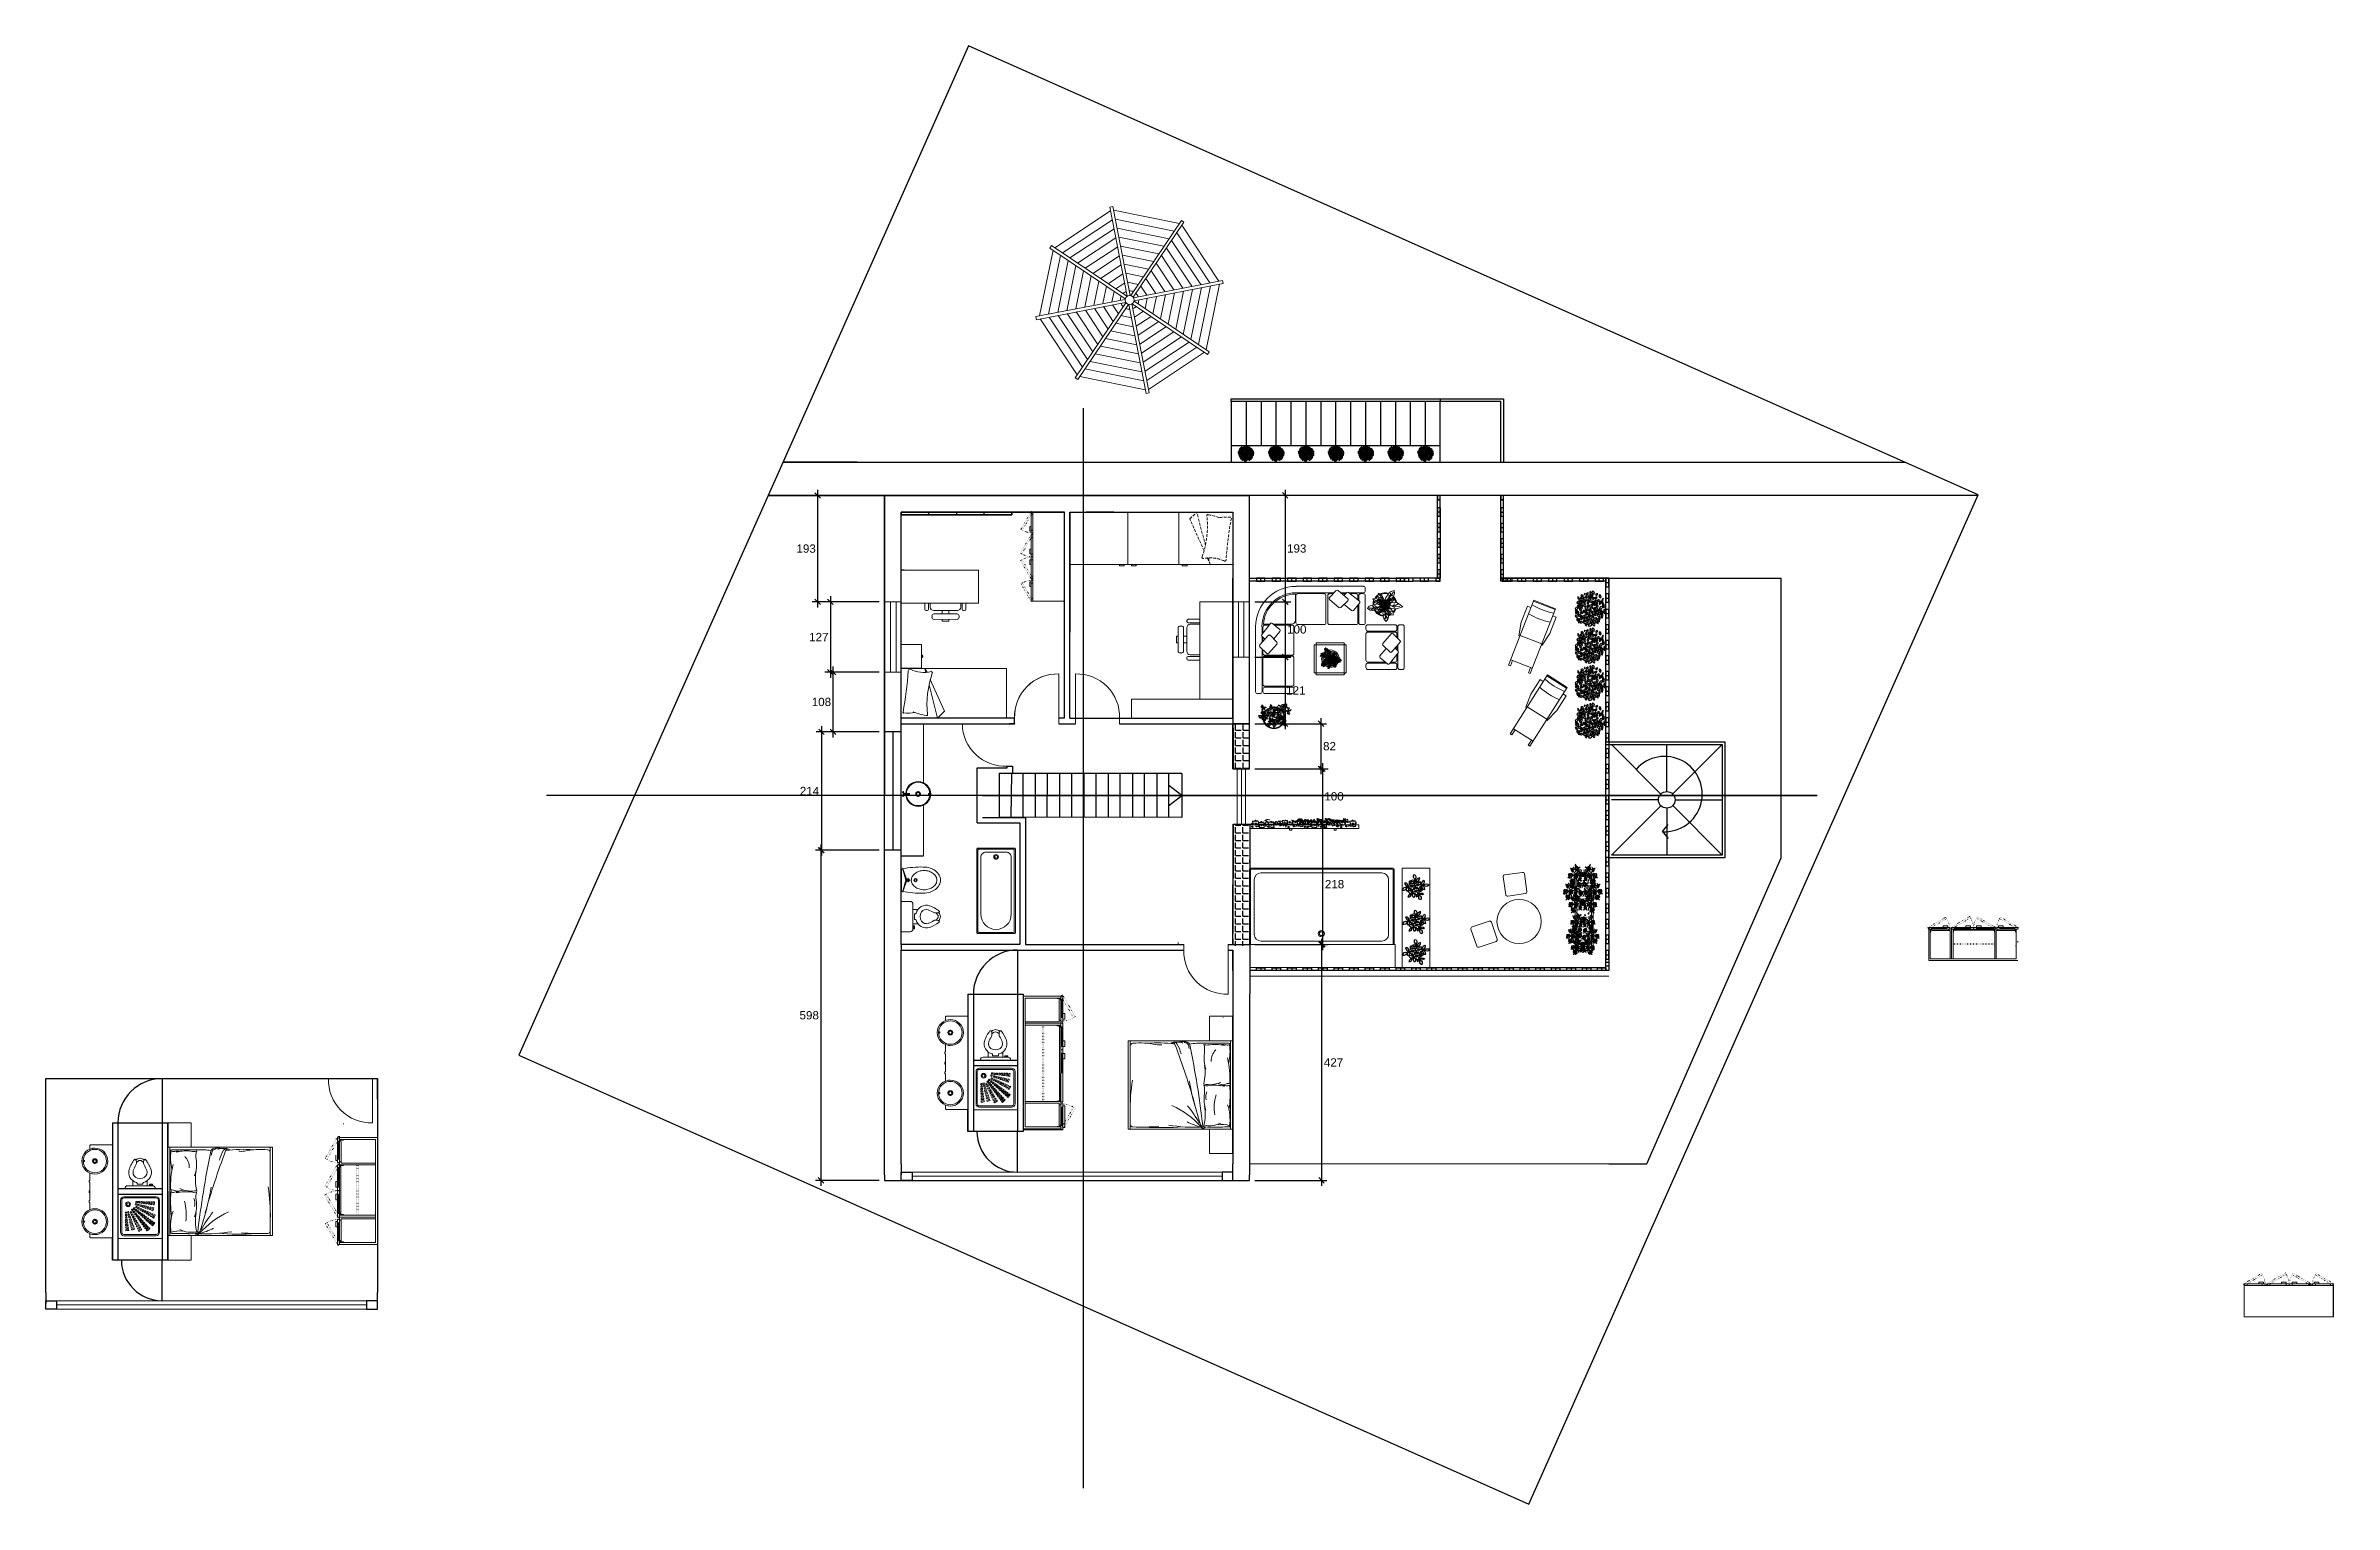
# Model space of a CAD drawing. Header units: inches. Extents: x -422522 to 22891, y -2973 to 414515.
# Drawn here: x 17150 to 21291, y 3430 to 6071 of the extents above; entities that cross this region are included whole.
import ezdxf

# ---------------------------------------------------------------- set-up
doc = ezdxf.new("R2010")
doc.units = ezdxf.units.IN
doc.header["$MEASUREMENT"] = 0
for name, pattern in [('DASHEDX2', [1.5, 1, -0.5]), ('DOT2', [0.125, 0, -0.125]), ('TRATTEGGIATA2', [9.525, 6.35, -3.175])]:
    doc.linetypes.add(name, pattern=pattern)
doc.layers.get('0').update_dxf_attribs({"lineweight": 25})
for name, color, linetype, lineweight in [('ARREDAMENTO', 8, 'Continuous', 18), ('ARREDI attrezzature - furniture', 175, 'Continuous', 9), ('ARREDI_attrezzature_furniture', 175, 'Continuous', 9), ('PORTE_finestre_doors_windows', 4, 'Continuous', 15)]:
    doc.layers.add(name, color=color, linetype=linetype, lineweight=lineweight)
for name, color, linetype in [('ARREDI_attrezzature', 175, 'Continuous'), ('Layer1', 1, 'Continuous'), ('PAVIMENTAZIONE', 251, 'Continuous')]:
    doc.layers.add(name, color=color, linetype=linetype)
doc.styles.add('ARCH', font='txt')
doc.styles.get("Standard").update_dxf_attribs({"font": 'Arial.ttf'})
doc.dimstyles.get("Standard").update_dxf_attribs({"dimtxt": 15, "dimasz": 10, "dimexe": 10, "dimexo": 10, "dimgap": 5, "dimtad": 2, "dimtih": 1, "dimtoh": 1, "dimdec": 0, "dimzin": 0, "dimdsep": 46, "dimtxsty": 'Standard', "dimblk": 'OBLIQUE', "dimblk1": 'OBLIQUE', "dimblk2": 'OBLIQUE', "dimcen": 0.09, "dimdle": 10, "dimadec": 0, "dimazin": 0, "dimtfac": 1, "dimtdec": 0, "dimtofl": 0, "dimtmove": 0, "dimatfit": 3, "dimldrblk": 'OBLIQUE', "dimfxl": 1, "dimtolj": 1, "dimtzin": 0, "dimarcsym": 0})

msp = doc.modelspace()

# ---------------------------------------------------------------- texts
at = {"layer": 'ARREDI_attrezzature_furniture', "flags": 9}
msp.add_attdef('COPYRIGHT', (18695.8, 4560.3), 'Copyright progeSOFT - All rights reserved. This library is protected by international copyright laws.', height=0.000136, dxfattribs=at)

# ---------------------------------------------------------------- blocks, each defined once
blk = doc.blocks.new('15PTOI06')
for p, q in [((8, 8.5), (8, -8.5)), ((11.5, 5), (8, 5)), ((9, 2), (9.765178, 2)), ((9, -2), (9, 2)), ((23.431562, 2.5), (24.727861, 2.5)), ((24.931034, 1.327586), (24.062054, 2.5)), ((11.5, -5), (8, -5)), ((8.5, -8), (8, -8)), ((8, -8.5), (9, -8.5)), ((9, -6.5), (8.5, -6.5)), ((8.5, -6.5), (8.5, -8)), ((9.765178, -2), (9, -2)), ((9, -8.5), (9, -6.5)), ((23.431562, -2.5), (24.690476, -2.5)), ((24.931034, -1.327586), (24.062054, -2.5))]:
    blk.add_line(p, q)
for centre, radius, start, end in [((6, 8.5), 2, 0, 90), ((9.765178, 2.5), 0.5, 270, 346.116636), ((17.25, 0.65), 7.210062, 71.816347, 166.116636), ((19.118098, 0), 6.118098, 147.797266, 212.202734), ((17.25, 0.65), 4.210062, 71.816347, 142.891702), ((12, -13.75), 19.534695, 57.937508, 70.559965), ((12, -13.75), 22.534695, 51.265418, 70.559965), ((23.431562, 4.5), 2, 237.937508, 270), ((24.727861, 4.5), 2, 270, 314.939898), ((23.666667, 0), 1.833333, 313.602819, 46.397181), ((23.166667, 0), 3.833333, 313.602819, 46.397181), ((25.787408, 3.438228), 0.5, 314.939898, 51.265418), ((6, -8.5), 2, 270, 0), ((9.765178, -2.5), 0.5, 13.883364, 90), ((17.25, -0.65), 7.210062, 193.883364, 288.183653), ((17.25, -0.65), 4.210062, 217.108298, 288.183653), ((12, 13.75), 19.534695, 289.440035, 302.062492), ((12, 13.75), 22.534695, 289.440035, 308.665009), ((23.431562, -4.5), 2, 90, 122.062492), ((24.690476, -4.5), 2, 44.162471, 90), ((25.766527, -3.454957), 0.5, 308.665009, 44.162471)]:
    blk.add_arc(centre, radius, start, end)
at = {"style": 'ARCH'}
for tag, p, flags in [('ITEM', (0, -19.5), 3), ('ROOM_NUMBER', (0, -28.5), 1)]:
    blk.add_attdef(tag, p, '', height=6, dxfattribs=dict(at, flags=flags))
blk = doc.blocks.new('vasca')
at = {"layer": 'ARREDAMENTO'}
for p, q in [((10999.5, 4312.5), (10999.5, 4425.4)), ((10999.5, 4312.5), (10999.5, 4425.4)), ((11001, 4312.5), (11001, 4424.4)), ((11001.5, 4427.4), (11207.6, 4427.4)), ((11001.5, 4427.4), (11207.6, 4427.4)), ((11002.5, 4425.9), (11207.6, 4425.9)), ((11016.5, 4420.4), (11198.9, 4420.4)), ((11207.6, 4427.4), (11215.6, 4427.4)), ((11207.6, 4427.4), (11215.6, 4427.4)), ((11207.6, 4425.9), (11214.6, 4425.9)), ((11216.1, 4424.4), (11216.1, 4312.5)), ((11217.6, 4425.4), (11217.6, 4312.5)), ((11217.6, 4425.4), (11217.6, 4312.5)), ((11006.5, 4327.5), (11006.5, 4410.4)), ((11208.9, 4327.5), (11208.9, 4410.4)), ((11198.9, 4317.5), (11016.5, 4317.5))]:
    blk.add_line(p, q, dxfattribs=at)
for radius in [4.62, 2.82]:
    blk.add_circle((11107.6, 4328.9), radius, dxfattribs=at)
for centre, radius, start, end in [((11001.5, 4425.4), 2, 90, 180), ((11001.5, 4425.4), 2, 90, 180), ((11002.5, 4424.4), 1.5, 90, 180), ((11016.5, 4410.4), 10, 90, 180), ((11198.9, 4410.4), 10, 0, 90), ((11214.6, 4424.4), 1.5, 0, 90), ((11215.6, 4425.4), 2, 0, 90), ((11215.6, 4425.4), 2, 0, 90), ((11016.5, 4327.5), 10, 180, 270), ((11198.9, 4327.5), 10, 270, 0)]:
    blk.add_arc(centre, radius, start, end, dxfattribs=at)
blk = doc.blocks.new('SOL')
for p, q in [((-1.6476, -0.6048), (-1.6476, 0.0048)), ((-0.6316, 0.1064), (-0.9872, 0.0302)), ((-0.9872, 0.0302), (-0.9872, 0.0048)), ((-0.9618, -0.6048), (-0.9618, 0.0048)), ((-0.1744, 0.1064), (-0.6316, 0.1064)), ((-0.1744, 0.0048), (-0.1744, 0.1064)), ((0.0034, -0.6048), (0.0034, 0.0048)), ((-0.9872, -0.6302), (-0.9872, -0.6048)), ((-0.6316, -0.7064), (-0.9872, -0.6302)), ((-0.1744, -0.7064), (-0.6316, -0.7064)), ((-0.1744, -0.6048), (-0.1744, -0.7064))]:
    blk.add_line(p, q)
blk.add_lwpolyline([(-1.6476, -0.046), (-1.8, -0.046), (-1.8, 0.0048), (0.0288, 0.0048), (0.0288, -0.6048), (-1.8, -0.6048), (-1.8, -0.554), (-1.6476, -0.554)])
for centre in [(1.4512, -0.3), (1.7052, -0.3)]:
    blk.add_arc(centre, 1.829, 170.406866, 189.593134)
blk = doc.blocks.new('_Oblique')
at = {"color": 0, "linetype": 'ByBlock', "lineweight": -2}
blk.add_line((-0.5, -0.5), (0.5, 0.5), dxfattribs=at)
blk = doc.blocks.new('*D50')
at = {"color": 0, "lineweight": -2, "transparency": 16777216}
for p, q in [((18547, 5266.7), (18547, 5054.1)), ((18658.3, 5256.7), (18537, 5256.7)), ((18658.3, 5064.1), (18537, 5064.1))]:
    blk.add_line(p, q, dxfattribs=at)
at = {"layer": 'Defpoints', "color": 0, "transparency": 16777216}
for p in [(18668.3, 5256.7), (18547, 5064.1), (18668.3, 5064.1)]:
    blk.add_point(p, dxfattribs=at)
at = {"color": 0, "lineweight": -2, "transparency": 16777216, "xscale": 10, "yscale": 10, "zscale": 10}
for p, rotation in [((18547, 5256.7), 90), ((18547, 5064.1), 270)]:
    blk.add_blockref('_Oblique', p, dxfattribs=dict(at, rotation=rotation))
at = {"color": 0, "transparency": 16777216, "insert": (18526.2, 5160.4), "char_height": 15, "attachment_point": 5}
blk.add_mtext('\\A1;193', dxfattribs=at)
blk = doc.blocks.new('*D51')
at = {"color": 0, "lineweight": -2, "transparency": 16777216}
for p, q in [((18658.3, 5064.1), (18560, 5064.1)), ((18570, 5074.1), (18570, 4926.8)), ((18658.3, 4936.8), (18560, 4936.8))]:
    blk.add_line(p, q, dxfattribs=at)
at = {"layer": 'Defpoints', "color": 0, "transparency": 16777216}
for p in [(18668.3, 5064.1), (18570, 4936.8), (18668.3, 4936.8)]:
    blk.add_point(p, dxfattribs=at)
at = {"color": 0, "lineweight": -2, "transparency": 16777216, "xscale": 10, "yscale": 10, "zscale": 10}
for p, rotation in [((18570, 5064.1), 90), ((18570, 4936.8), 270)]:
    blk.add_blockref('_Oblique', p, dxfattribs=dict(at, rotation=rotation))
at = {"color": 0, "transparency": 16777216, "insert": (18549.2, 5000.4), "char_height": 15, "attachment_point": 5}
blk.add_mtext('\\A1;127', dxfattribs=at)
blk = doc.blocks.new('*D52')
at = {"color": 0, "lineweight": -2, "transparency": 16777216}
for p, q in [((18658.2, 4936.8), (18564.8, 4936.8)), ((18574.8, 4946.8), (18574.8, 4818.8)), ((18658.3, 4828.8), (18564.8, 4828.8))]:
    blk.add_line(p, q, dxfattribs=at)
at = {"layer": 'Defpoints', "color": 0, "transparency": 16777216}
for p in [(18668.2, 4936.8), (18574.8, 4828.8), (18668.3, 4828.8)]:
    blk.add_point(p, dxfattribs=at)
at = {"color": 0, "lineweight": -2, "transparency": 16777216, "xscale": 10, "yscale": 10, "zscale": 10}
for p, rotation in [((18574.8, 4936.8), 90), ((18574.8, 4828.8), 270)]:
    blk.add_blockref('_Oblique', p, dxfattribs=dict(at, rotation=rotation))
at = {"color": 0, "transparency": 16777216, "insert": (18553.9, 4882.8), "char_height": 15, "attachment_point": 5}
blk.add_mtext('\\A1;108', dxfattribs=at)
blk = doc.blocks.new('*D53')
at = {"color": 0, "lineweight": -2, "transparency": 16777216}
for p, q in [((18658.3, 4828.8), (18544.1, 4828.8)), ((18554.1, 4838.8), (18554.1, 4604.6)), ((18658.3, 4614.6), (18544.1, 4614.6))]:
    blk.add_line(p, q, dxfattribs=at)
at = {"layer": 'Defpoints', "color": 0, "transparency": 16777216}
for p in [(18668.3, 4828.8), (18554.1, 4614.6), (18668.3, 4614.6)]:
    blk.add_point(p, dxfattribs=at)
at = {"color": 0, "lineweight": -2, "transparency": 16777216, "xscale": 10, "yscale": 10, "zscale": 10}
for p, rotation in [((18554.1, 4828.8), 90), ((18554.1, 4614.6), 270)]:
    blk.add_blockref('_Oblique', p, dxfattribs=dict(at, rotation=rotation))
at = {"color": 0, "transparency": 16777216, "insert": (18532.3, 4721.7), "char_height": 15, "attachment_point": 5}
blk.add_mtext('\\A1;214', dxfattribs=at)
blk = doc.blocks.new('*D54')
at = {"color": 0, "lineweight": -2, "transparency": 16777216}
for p, q in [((18658.2, 4614.6), (18543.2, 4614.6)), ((18553.2, 4006.7), (18553.2, 4624.6)), ((18658.3, 4016.7), (18543.2, 4016.7))]:
    blk.add_line(p, q, dxfattribs=at)
at = {"layer": 'Defpoints', "color": 0, "transparency": 16777216}
for p in [(18553.2, 4614.6), (18668.2, 4614.6), (18668.3, 4016.7)]:
    blk.add_point(p, dxfattribs=at)
at = {"color": 0, "lineweight": -2, "transparency": 16777216, "xscale": 10, "yscale": 10, "zscale": 10}
for p, rotation in [((18553.2, 4614.6), 90), ((18553.2, 4016.7), 270)]:
    blk.add_blockref('_Oblique', p, dxfattribs=dict(at, rotation=rotation))
at = {"color": 0, "transparency": 16777216, "insert": (18531.8, 4315.6), "char_height": 15, "attachment_point": 5}
blk.add_mtext('\\A1;598', dxfattribs=at)
blk = doc.blocks.new('*D55')
at = {"color": 0, "lineweight": -2, "transparency": 16777216}
for p, q in [((19393, 5267), (19393, 5054.1)), ((19338.2, 5257), (19403, 5257)), ((19338.2, 5064.1), (19403, 5064.1))]:
    blk.add_line(p, q, dxfattribs=at)
at = {"layer": 'Defpoints', "color": 0, "transparency": 16777216}
for p in [(19328.2, 5257), (19328.2, 5064.1), (19393, 5064.1)]:
    blk.add_point(p, dxfattribs=at)
at = {"color": 0, "lineweight": -2, "transparency": 16777216, "xscale": 10, "yscale": 10, "zscale": 10}
for p, rotation in [((19393, 5257), 90), ((19393, 5064.1), 270)]:
    blk.add_blockref('_Oblique', p, dxfattribs=dict(at, rotation=rotation))
at = {"color": 0, "transparency": 16777216, "insert": (19413.8, 5160.6), "char_height": 15, "attachment_point": 5}
blk.add_mtext('\\A1;193', dxfattribs=at)
blk = doc.blocks.new('*D56')
at = {"color": 0, "lineweight": -2, "transparency": 16777216}
for p, q in [((19338.2, 5064.1), (19403.1, 5064.1)), ((19393.1, 5074.1), (19393.1, 4954.1)), ((19338.4, 4964.1), (19403.1, 4964.1))]:
    blk.add_line(p, q, dxfattribs=at)
at = {"layer": 'Defpoints', "color": 0, "transparency": 16777216}
for p in [(19328.2, 5064.1), (19328.4, 4964.1), (19393.1, 4964.1)]:
    blk.add_point(p, dxfattribs=at)
at = {"color": 0, "lineweight": -2, "transparency": 16777216, "xscale": 10, "yscale": 10, "zscale": 10}
for p, rotation in [((19393.1, 5064.1), 90), ((19393.1, 4964.1), 270)]:
    blk.add_blockref('_Oblique', p, dxfattribs=dict(at, rotation=rotation))
at = {"color": 0, "transparency": 16777216, "insert": (19414, 5014.1), "char_height": 15, "attachment_point": 5}
blk.add_mtext('\\A1;100', dxfattribs=at)
blk = doc.blocks.new('*D57')
at = {"color": 0, "lineweight": -2, "transparency": 16777216}
for p, q in [((19392.9, 4974.1), (19392.9, 4833.5)), ((19338.3, 4964.1), (19402.9, 4964.1)), ((19338.3, 4843.5), (19402.9, 4843.5))]:
    blk.add_line(p, q, dxfattribs=at)
at = {"layer": 'Defpoints', "color": 0, "transparency": 16777216}
for p in [(19328.3, 4964.1), (19328.3, 4843.5), (19392.9, 4843.5)]:
    blk.add_point(p, dxfattribs=at)
at = {"color": 0, "lineweight": -2, "transparency": 16777216, "xscale": 10, "yscale": 10, "zscale": 10}
for p, rotation in [((19392.9, 4964.1), 90), ((19392.9, 4843.5), 270)]:
    blk.add_blockref('_Oblique', p, dxfattribs=dict(at, rotation=rotation))
at = {"color": 0, "transparency": 16777216, "insert": (19412.3, 4903.8), "char_height": 15, "attachment_point": 5}
blk.add_mtext('\\A1;121', dxfattribs=at)
blk = doc.blocks.new('*D58')
at = {"color": 0, "lineweight": -2, "transparency": 16777216}
for p, q in [((19457.7, 4853.5), (19457.7, 4751.9)), ((19338.3, 4843.5), (19467.7, 4843.5)), ((19338.3, 4761.9), (19467.7, 4761.9))]:
    blk.add_line(p, q, dxfattribs=at)
at = {"layer": 'Defpoints', "color": 0, "transparency": 16777216}
for p in [(19328.3, 4843.5), (19328.3, 4761.9), (19457.7, 4761.9)]:
    blk.add_point(p, dxfattribs=at)
at = {"color": 0, "lineweight": -2, "transparency": 16777216, "xscale": 10, "yscale": 10, "zscale": 10}
for p, rotation in [((19457.7, 4843.5), 90), ((19457.7, 4761.9), 270)]:
    blk.add_blockref('_Oblique', p, dxfattribs=dict(at, rotation=rotation))
at = {"color": 0, "transparency": 16777216, "insert": (19473.2, 4802.7), "char_height": 15, "attachment_point": 5}
blk.add_mtext('\\A1;82', dxfattribs=at)
blk = doc.blocks.new('*D59')
at = {"color": 0, "lineweight": -2, "transparency": 16777216}
for p, q in [((19338.3, 4761.9), (19470.6, 4761.9)), ((19460.6, 4771.9), (19460.6, 4651.9)), ((19338.8, 4661.9), (19470.6, 4661.9))]:
    blk.add_line(p, q, dxfattribs=at)
at = {"layer": 'Defpoints', "color": 0, "transparency": 16777216}
for p in [(19328.3, 4761.9), (19328.8, 4661.9), (19460.6, 4661.9)]:
    blk.add_point(p, dxfattribs=at)
at = {"color": 0, "lineweight": -2, "transparency": 16777216, "xscale": 10, "yscale": 10, "zscale": 10}
for p, rotation in [((19460.6, 4761.9), 90), ((19460.6, 4661.9), 270)]:
    blk.add_blockref('_Oblique', p, dxfattribs=dict(at, rotation=rotation))
at = {"color": 0, "transparency": 16777216, "insert": (19481.4, 4711.9), "char_height": 15, "attachment_point": 5}
blk.add_mtext('\\A1;100', dxfattribs=at)
blk = doc.blocks.new('*D60')
at = {"color": 0, "lineweight": -2, "transparency": 16777216}
for p, q in [((19338.8, 4661.9), (19470.6, 4661.9)), ((19460.6, 4671.9), (19460.6, 4433.8)), ((19338.3, 4443.8), (19470.6, 4443.8))]:
    blk.add_line(p, q, dxfattribs=at)
at = {"layer": 'Defpoints', "color": 0, "transparency": 16777216}
for p in [(19328.8, 4661.9), (19328.3, 4443.8), (19460.6, 4443.8)]:
    blk.add_point(p, dxfattribs=at)
at = {"color": 0, "lineweight": -2, "transparency": 16777216, "xscale": 10, "yscale": 10, "zscale": 10}
for p, rotation in [((19460.6, 4661.9), 90), ((19460.6, 4443.8), 270)]:
    blk.add_blockref('_Oblique', p, dxfattribs=dict(at, rotation=rotation))
at = {"color": 0, "transparency": 16777216, "insert": (19482.3, 4552.9), "char_height": 15, "attachment_point": 5}
blk.add_mtext('\\A1;218', dxfattribs=at)
blk = doc.blocks.new('*D61')
at = {"color": 0, "lineweight": -2, "transparency": 16777216}
for p, q in [((19338.4, 4443.8), (19468.6, 4443.8)), ((19458.6, 4453.8), (19458.6, 4006.7)), ((19338.3, 4016.7), (19468.6, 4016.7))]:
    blk.add_line(p, q, dxfattribs=at)
at = {"layer": 'Defpoints', "color": 0, "transparency": 16777216}
for p in [(19328.4, 4443.8), (19328.3, 4016.7), (19458.6, 4016.7)]:
    blk.add_point(p, dxfattribs=at)
at = {"color": 0, "lineweight": -2, "transparency": 16777216, "xscale": 10, "yscale": 10, "zscale": 10}
for p, rotation in [((19458.6, 4443.8), 90), ((19458.6, 4016.7), 270)]:
    blk.add_blockref('_Oblique', p, dxfattribs=dict(at, rotation=rotation))
at = {"color": 0, "transparency": 16777216, "insert": (19480.5, 4230.3), "char_height": 15, "attachment_point": 5}
blk.add_mtext('\\A1;427', dxfattribs=at)

# ---------------------------------------------------------------- dimensions: what is measured, and where the dimension line sits
at = {"color": 2}
for base, p1, p2, picture, middle in [((18547, 5064.1), (18668.3, 5256.7), (18668.3, 5064.1), '*D50', (18526.2, 5160.4)), ((19393, 5064.1), (19328.2, 5257), (19328.2, 5064.1), '*D55', (19413.8, 5160.6)), ((18570, 4936.8), (18668.3, 5064.1), (18668.3, 4936.8), '*D51', (18549.2, 5000.4)), ((19393.1, 4964.1), (19328.2, 5064.1), (19328.4, 4964.1), '*D56', (19414, 5014.1)), ((19392.9, 4843.5), (19328.3, 4964.1), (19328.3, 4843.5), '*D57', (19412.3, 4903.8)), ((18574.8, 4828.8), (18668.2, 4936.8), (18668.3, 4828.8), '*D52', (18553.9, 4882.8)), ((19457.7, 4761.9), (19328.3, 4843.5), (19328.3, 4761.9), '*D58', (19473.2, 4802.7)), ((18554.1, 4614.6), (18668.3, 4828.8), (18668.3, 4614.6), '*D53', (18532.3, 4721.7)), ((19460.6, 4661.9), (19328.3, 4761.9), (19328.8, 4661.9), '*D59', (19481.4, 4711.9)), ((19460.6, 4443.8), (19328.8, 4661.9), (19328.3, 4443.8), '*D60', (19482.3, 4552.9)), ((18553.2, 4614.6), (18668.3, 4016.7), (18668.2, 4614.6), '*D54', (18531.8, 4315.6)), ((19458.6, 4016.7), (19328.4, 4443.8), (19328.3, 4016.7), '*D61', (19480.5, 4230.3))]:
    dim = msp.add_linear_dim(base=base, p1=p1, p2=p2, angle=90, dimstyle='Standard', dxfattribs=at)
    dim.commit()
    dim.dimension.update_dxf_attribs({"geometry": picture, "text_midpoint": middle})

# ---------------------------------------------------------------- hatches: boundary and pattern name
h = msp.add_hatch()
h.set_pattern_fill('ANGLE', color=0, scale=50)
h.set_pattern_definition([(360, (245.88, -90.844), (1e-15, 13.75), [10, -3.75]), (90, (245.88, -90.844), (-13.75, 2e-15), [10, -3.75])])
h.paths.add_polyline_path([(19328.3, 4843.5), (19328.3, 4761.9), (19298.3, 4761.9), (19298.3, 4843.5), (19328.3, 4843.5), (19328.4, 4843.5)])
h = msp.add_hatch()
h.set_pattern_fill('ANGLE', color=0, scale=50)
h.set_pattern_definition([(360, (245.336, -372.675), (1e-15, 13.75), [10, -3.75]), (90, (245.336, -372.675), (-13.75, 2e-15), [10, -3.75])])
h.paths.add_polyline_path([(19328.8, 4661.9), (19298.8, 4661.9), (19298.3, 4441.6), (19328.3, 4441.6)])

# ---------------------------------------------------------------- linework, layer by layer
for p, q in [((19295.3, 5426.8), (19295.3, 5431.8)), ((19295.3, 5431.8), (19673.3, 5431.8)), ((19295.3, 5426.7), (19295.3, 5431.7)), ((19295.3, 5431.7), (19673.3, 5431.7)), ((19322.3, 5426.8), (19295.3, 5426.8)), ((19295.3, 5426.8), (19295.3, 5316.8)), ((19322.3, 5426.7), (19295.3, 5426.7)), ((19295.3, 5426.7), (19295.3, 5316.7)), ((19673.3, 5426.8), (19309.3, 5426.8)), ((19673.3, 5426.7), (19309.3, 5426.7)), ((19349.3, 5426.8), (19322.3, 5426.8)), ((19322.3, 5426.8), (19322.3, 5346.8)), ((19349.3, 5426.7), (19322.3, 5426.7)), ((19322.3, 5426.7), (19322.3, 5346.7)), ((19376.3, 5426.8), (19349.3, 5426.8)), ((19349.3, 5426.8), (19349.3, 5346.8)), ((19376.3, 5426.7), (19349.3, 5426.7)), ((19349.3, 5426.7), (19349.3, 5346.7)), ((19403.3, 5426.8), (19376.3, 5426.8)), ((19376.3, 5426.8), (19376.3, 5346.8)), ((19403.3, 5426.7), (19376.3, 5426.7)), ((19376.3, 5426.7), (19376.3, 5346.7)), ((19430.3, 5426.8), (19403.3, 5426.8)), ((19403.3, 5426.8), (19403.3, 5346.8)), ((19430.3, 5426.7), (19403.3, 5426.7)), ((19403.3, 5426.7), (19403.3, 5346.7)), ((19457.3, 5426.8), (19430.3, 5426.8)), ((19430.3, 5426.8), (19430.3, 5346.8)), ((19457.3, 5426.7), (19430.3, 5426.7)), ((19430.3, 5426.7), (19430.3, 5346.7)), ((19484.3, 5426.8), (19457.3, 5426.8)), ((19457.3, 5426.8), (19457.3, 5346.8)), ((19484.3, 5426.7), (19457.3, 5426.7)), ((19457.3, 5426.7), (19457.3, 5346.7)), ((19511.3, 5426.8), (19484.3, 5426.8)), ((19484.3, 5426.8), (19484.3, 5346.8)), ((19511.3, 5426.7), (19484.3, 5426.7)), ((19484.3, 5426.7), (19484.3, 5346.7)), ((19538.3, 5426.8), (19511.3, 5426.8)), ((19511.3, 5426.8), (19511.3, 5346.8)), ((19538.3, 5426.7), (19511.3, 5426.7)), ((19511.3, 5426.7), (19511.3, 5346.7)), ((19565.3, 5426.8), (19538.3, 5426.8)), ((19538.3, 5426.8), (19538.3, 5346.8)), ((19565.3, 5426.7), (19538.3, 5426.7)), ((19538.3, 5426.7), (19538.3, 5346.7)), ((19592.3, 5426.8), (19565.3, 5426.8)), ((19565.3, 5426.8), (19565.3, 5346.8)), ((19592.3, 5426.7), (19565.3, 5426.7)), ((19565.3, 5426.7), (19565.3, 5346.7)), ((19619.3, 5426.8), (19592.3, 5426.8)), ((19592.3, 5426.8), (19592.3, 5346.8)), ((19619.3, 5426.7), (19592.3, 5426.7)), ((19592.3, 5426.7), (19592.3, 5346.7)), ((19646.3, 5426.8), (19619.3, 5426.8)), ((19619.3, 5426.8), (19619.3, 5346.8)), ((19646.3, 5426.7), (19619.3, 5426.7)), ((19619.3, 5426.7), (19619.3, 5346.7)), ((19673.3, 5426.8), (19646.3, 5426.8)), ((19646.3, 5426.8), (19646.3, 5346.8)), ((19673.3, 5426.7), (19646.3, 5426.7)), ((19646.3, 5426.7), (19646.3, 5346.7)), ((19673.3, 5431.8), (19783.3, 5431.9)), ((19673.3, 5431.8), (19673.3, 5426.8)), ((19673.3, 5431.7), (19673.3, 5426.7)), ((19673.3, 5431.7), (19783.3, 5431.7)), ((19783.3, 5426.9), (19673.3, 5426.8)), ((19673.3, 5316.8), (19673.3, 5426.8)), ((19673.3, 5316.7), (19673.3, 5426.7)), ((19783.3, 5426.7), (19673.3, 5426.7)), ((19783.3, 5431.9), (19788.3, 5431.9)), ((19783.3, 5431.7), (19788.3, 5431.7)), ((19783.3, 5316.9), (19783.3, 5426.9)), ((19783.3, 5316.7), (19783.3, 5426.7)), ((19788.3, 5431.9), (19788.3, 5316.9)), ((19788.3, 5431.7), (19788.3, 5316.7)), ((19673.3, 5346.8), (19295.3, 5346.8)), ((19673.3, 5346.7), (19295.3, 5346.7)), ((19673.3, 5316.8), (19673.3, 5346.8)), ((19673.3, 5316.7), (19673.3, 5346.7)), ((18618.3, 5316.7), (20048.9, 5316.9)), ((18618.3, 5316.7), (20049.3, 5316.7)), ((19295.3, 5316.7), (19673.3, 5316.7)), ((19673.3, 5316.7), (19783.3, 5316.7)), ((18457.4, 5256.7), (18668.3, 5256.7)), ((18668.3, 5256.7), (19328.3, 5256.8)), ((18668.3, 5256.7), (19328.3, 5256.7)), ((18668.3, 4046.7), (18668.3, 5256.7)), ((18698.4, 5226.7), (18698.4, 5221.8)), ((18703.4, 5221.8), (18698.4, 5221.8)), ((18898.4, 5221.8), (18698.4, 5221.8)), ((18763.7, 5226.7), (18713.7, 5226.7)), ((18748.4, 5221.8), (18748.4, 5226.7)), ((18813.7, 5221.8), (18763.7, 5221.8)), ((18798.4, 5226.7), (18798.4, 5221.8)), ((18863.7, 5226.7), (18813.7, 5226.7)), ((18848.4, 5221.8), (18848.4, 5226.7)), ((18993.4, 5226.7), (18863.7, 5226.7)), ((18898.4, 5221.8), (18863.7, 5221.8)), ((18898.4, 5226.7), (18898.4, 5221.8)), ((18913.7, 5226.7), (18963.7, 5226.7)), ((18993.3, 5226.7), (18993.3, 5009.3)), ((18993.3, 5226.7), (18993.3, 5009.3)), ((18993.4, 4853.5), (18993.4, 5226.7)), ((19003.3, 4853.5), (19003.3, 5226.7)), ((19003.3, 5226.7), (19003.3, 5009.3)), ((19003.3, 5226.7), (19003.3, 5009.3)), ((19003.3, 5226.7), (19133.1, 5226.7)), ((19003.3, 4853.5), (19003.3, 5226.7)), ((19083.1, 5226.7), (19033.1, 5226.7)), ((19108.4, 5226.7), (19206.4, 5226.7)), ((19328.4, 4843.5), (19328.2, 5257)), ((19668.3, 5106.8), (19668.3, 5256.8)), ((19668.3, 5106.7), (19668.3, 5256.7)), ((19673.4, 5249), (19668.3, 5249)), ((19673.4, 5226.7), (19668.3, 5226.7)), ((19673.4, 5234.5), (19673.4, 5256.8)), ((19673.4, 5234.3), (19673.4, 5256.7)), ((19673.4, 5234.3), (19673.4, 5106.7)), ((19783.2, 5234.5), (19783.3, 5256.9)), ((19783.2, 5234.3), (19783.3, 5256.7)), ((19788.3, 5249), (19783.2, 5249)), ((19783.3, 5101.6), (19783.2, 5234.3)), ((19783.2, 5226.7), (19788.3, 5226.7)), ((19788.3, 5106.9), (19788.3, 5256.9)), ((19788.3, 5106.7), (19788.3, 5256.7)), ((19788.3, 5106.7), (19788.3, 5234.2)), ((19673.4, 5198.6), (19668.3, 5198.6)), ((19783.2, 5198.6), (19788.3, 5198.6)), ((19673.4, 5170.5), (19668.3, 5170.5)), ((19673.4, 5142.4), (19668.3, 5142.4)), ((19783.2, 5170.5), (19788.3, 5170.5)), ((19783.2, 5142.4), (19788.3, 5142.4)), ((18698.4, 5121.8), (18703.4, 5121.8)), ((19468.7, 5101.6), (19328.3, 5101.6)), ((19348.7, 5101.6), (19348.7, 5106.7)), ((19376.8, 5101.6), (19376.8, 5106.7)), ((19404.9, 5101.6), (19404.9, 5106.7)), ((19433, 5101.6), (19433, 5106.7)), ((19461.1, 5101.6), (19461.1, 5106.7)), ((19609.1, 5101.6), (19468.7, 5101.6)), ((19489.1, 5101.6), (19489.1, 5106.7)), ((19517.2, 5101.6), (19517.2, 5106.7)), ((19545.3, 5101.6), (19545.3, 5106.7)), ((19573.4, 5101.6), (19573.4, 5106.7)), ((19601.5, 5101.6), (19601.5, 5106.7)), ((19616.8, 5101.6), (19616.8, 5106.7)), ((19673.4, 5106.7), (19624.4, 5106.7)), ((19673.4, 5101.6), (19624.4, 5101.6)), ((19644.9, 5101.6), (19644.9, 5106.7)), ((19673.4, 5106.7), (19667.5, 5106.7)), ((19673.4, 5114.3), (19668.3, 5114.3)), ((19672.9, 5101.6), (19672.9, 5106.7)), ((19783.2, 5114.3), (19788.3, 5114.3)), ((19787.5, 5106.7), (19783.2, 5106.7)), ((19856.8, 5101.6), (19783.3, 5101.6)), ((19978.3, 5106.7), (19788.3, 5106.9)), ((19978.3, 5106.7), (19788.3, 5106.7)), ((19792.9, 5101.6), (19792.9, 5106.7)), ((19796, 5101.6), (19796, 5106.7)), ((19821, 5101.6), (19821, 5106.7)), ((19849.1, 5101.6), (19849.1, 5106.7)), ((19973.2, 5101.6), (19856.8, 5101.6)), ((19877.2, 5101.6), (19877.2, 5106.7)), ((19905.2, 5101.6), (19905.2, 5106.7)), ((19933.3, 5101.6), (19933.3, 5106.7)), ((19961.4, 5101.6), (19961.4, 5106.7)), ((19973.2, 4979), (19973.2, 5106.7)), ((19973.2, 5099), (19978.3, 5099)), ((19978.3, 5106.7), (20290.3, 5106.7)), ((20290.3, 4600.6), (20290.3, 5106.7)), ((19973.2, 5070.9), (19978.3, 5070.9)), ((19973.2, 5042.9), (19978.3, 5042.9)), ((19973.2, 5014.8), (19978.3, 5014.8)), ((19973.2, 4986.7), (19978.3, 4986.7)), ((19973.2, 4838.7), (19973.2, 4979)), ((19973.2, 4958.6), (19978.3, 4958.6)), ((19973.2, 4930.5), (19978.3, 4930.5)), ((19973.2, 4902.5), (19978.3, 4902.5)), ((18903.3, 4853.5), (18698.3, 4853.5)), ((18903.4, 4853.5), (18698.4, 4853.5)), ((18798.7, 4853.5), (18748.7, 4853.5)), ((18848.7, 4853.5), (18798.7, 4853.5)), ((18903.3, 4843.5), (18903.3, 4853.5)), ((18993.3, 4853.5), (18983.3, 4853.5)), ((18993.4, 4853.5), (18983.4, 4853.5)), ((19003.3, 4853.5), (19013.3, 4853.5)), ((19003.3, 4853.5), (19298.5, 4853.5)), ((19093.3, 4853.5), (19298.3, 4853.5)), ((19973.2, 4874.4), (19978.3, 4874.4)), ((19973.2, 4846.3), (19978.3, 4846.3)), ((18698.3, 4843.5), (18835.7, 4843.5)), ((18835.7, 4843.5), (18903.3, 4843.5)), ((18889.9, 4842.9), (18889.9, 4843.5)), ((18903.3, 4842.9), (18889.9, 4842.9)), ((18903.3, 4843.5), (18893.3, 4843.5)), ((18903.3, 4843.5), (18903.3, 4842.9)), ((18983.3, 4843.5), (19013.3, 4843.5)), ((19093.3, 4843.5), (19298.3, 4843.5)), ((19298.3, 4843.5), (19328.4, 4843.5)), ((19973.2, 4698.3), (19973.2, 4838.7)), ((19973.2, 4818.2), (19978.3, 4818.2)), ((19973.3, 4805.6), (20183.4, 4805.6)), ((19983.4, 4805.6), (20072.7, 4716.1)), ((20083.4, 4720.6), (20083.4, 4805.6)), ((20094, 4716.2), (20183.4, 4805.6)), ((20183.4, 4805.6), (20183.4, 4605.6)), ((18835.8, 4663.8), (18835.8, 4763.8)), ((18835.8, 4763.8), (18889.9, 4763.8)), ((18889.9, 4763.8), (18889.9, 4766.7)), ((18889.9, 4766.7), (18899.9, 4766.7)), ((18899.9, 4766.7), (18899.9, 4753.7)), ((19973.2, 4790.2), (19978.3, 4790.2)), ((19973.2, 4762.1), (19978.3, 4762.1)), ((18875.7, 4753.7), (18875.5, 4674)), ((18875.7, 4753.7), (19205.7, 4753.6)), ((18875.7, 4753.7), (19205.7, 4753.7)), ((18897.7, 4753.7), (18896.7, 4673.9)), ((18918.7, 4673.9), (18918.7, 4753.7)), ((18940.7, 4753.7), (18940.7, 4673.9)), ((18962.6, 4673.9), (18962.7, 4753.7)), ((18976.7, 4753.7), (18998.7, 4753.7)), ((18984.7, 4753.7), (18984.6, 4673.9)), ((19006.7, 4673.8), (19006.7, 4753.7)), ((19028.7, 4753.7), (19028.7, 4673.8)), ((19050.7, 4673.8), (19050.7, 4753.7)), ((19050.7, 4753.7), (19072.7, 4753.7)), ((19072.7, 4753.7), (19072.6, 4673.8)), ((19094.6, 4673.8), (19094.7, 4753.7)), ((19094.7, 4753.7), (19116.7, 4753.7)), ((19116.7, 4753.7), (19116.6, 4673.7)), ((19138.7, 4673.7), (19138.7, 4753.7)), ((19138.7, 4753.7), (19160.7, 4753.7)), ((19160.7, 4753.7), (19160.7, 4673.7)), ((19182.6, 4673.7), (19182.7, 4753.7)), ((19205.7, 4713.6), (19182.7, 4731.6)), ((19205.7, 4753.6), (19205.7, 4673.6)), ((19973.2, 4734), (19978.3, 4734)), ((19175.7, 4713.6), (18845.5, 4713.6)), ((19182.7, 4695.7), (19205.7, 4713.6)), ((19973.2, 4705.9), (19978.3, 4705.9)), ((19973.2, 4557.9), (19973.2, 4698.3)), ((20068.4, 4705.6), (19983.4, 4705.6)), ((20072.8, 4695), (19983.4, 4605.6)), ((20083.4, 4690.6), (20083.4, 4605.6)), ((20094.6, 4695.6), (20183.4, 4605.6)), ((20098.4, 4705.6), (20183.4, 4705.6)), ((18835.8, 4663.8), (18913, 4663.8)), ((18845.5, 4673.9), (18923.2, 4673.9)), ((19205.7, 4673.6), (18875.5, 4674)), ((18913, 4663.8), (18912.9, 4443.8)), ((18923.2, 4673.9), (18923.2, 4443.8)), ((19298.8, 4661.9), (19328.8, 4661.9)), ((19328.8, 4661.9), (19328.3, 4046.7)), ((19973.2, 4677.8), (19978.3, 4677.8)), ((19973.2, 4649.8), (19978.3, 4649.8)), ((20075.6, 4648.1), (20085.8, 4660.8)), ((20075.6, 4648.1), (20085.8, 4635.4)), ((18698.3, 4604.2), (18738.3, 4604.2)), ((19973.2, 4621.7), (19978.3, 4621.7)), ((20183.4, 4605.6), (19983.4, 4605.6)), ((20047.6, 4046.7), (20290.3, 4600.6)), ((19973.2, 4593.6), (19978.3, 4593.6)), ((19973.2, 4565.5), (19978.3, 4565.5)), ((19973.2, 4417.5), (19973.2, 4557.9)), ((19973.2, 4537.4), (19978.3, 4537.4)), ((19973.2, 4509.4), (19978.3, 4509.4)), ((19973.2, 4481.3), (19978.3, 4481.3)), ((18698.3, 4443.8), (18698.3, 4463.8)), ((18912.9, 4443.8), (18698.3, 4443.8)), ((18698.3, 4443.8), (18698.3, 4433.8)), ((18698.3, 4433.8), (19209.8, 4433.8)), ((18698.3, 4046.7), (18698.3, 4433.8)), ((18908.9, 4433.8), (18908.9, 4353.8)), ((18923.2, 4443.8), (19209.8, 4443.8)), ((19289.8, 4443.8), (19298.3, 4443.8)), ((19289.8, 4433.8), (19298.3, 4433.8)), ((19298.3, 4453.8), (19298.3, 4443.8)), ((19298.3, 4443.8), (19328.3, 4443.8)), ((19298.3, 4433.8), (19298.3, 4046.7)), ((19973.2, 4453.2), (19978.3, 4453.2)), ((19978.3, 4396.7), (19328.3, 4396.7)), ((19609.1, 4401.8), (19328.6, 4401.9)), ((19348.7, 4401.8), (19348.7, 4396.7)), ((19376.8, 4401.8), (19376.8, 4396.7)), ((19404.9, 4401.8), (19404.9, 4396.7)), ((19433, 4401.8), (19433, 4396.7)), ((19461.1, 4401.8), (19461.1, 4396.7)), ((19489.1, 4401.8), (19489.1, 4396.7)), ((19517.2, 4401.8), (19517.2, 4396.7)), ((19545.3, 4401.8), (19545.3, 4396.7)), ((19573.4, 4401.8), (19573.4, 4396.7)), ((19601.5, 4401.8), (19601.5, 4396.7)), ((19749.5, 4401.8), (19609.1, 4401.8)), ((19629.5, 4401.8), (19629.5, 4396.7)), ((19657.6, 4401.8), (19657.6, 4396.7)), ((19685.7, 4401.8), (19685.7, 4396.7)), ((19713.8, 4401.8), (19713.8, 4396.7)), ((19741.9, 4401.8), (19741.9, 4396.7)), ((19889.9, 4401.8), (19749.5, 4401.8)), ((19769.9, 4401.8), (19769.9, 4396.7)), ((19798, 4401.8), (19798, 4396.7)), ((19826.1, 4401.8), (19826.1, 4396.7)), ((19854.2, 4401.8), (19854.2, 4396.7)), ((19882.2, 4401.8), (19882.2, 4396.7)), ((19973.2, 4401.8), (19889.9, 4401.8)), ((19910.3, 4401.8), (19910.3, 4396.7)), ((19938.4, 4401.8), (19938.4, 4396.7)), ((19965.6, 4401.8), (19965.6, 4396.7)), ((19973.2, 4425.1), (19978.3, 4425.1)), ((19973.2, 4396.7), (19973.2, 4417.5)), ((19978.3, 4404.3), (19973.2, 4404.3)), ((18818.9, 4353.8), (18818.9, 4105.3)), ((18818.9, 4353.8), (18918.9, 4353.8)), ((18828.9, 4353.8), (18828.9, 4105.3)), ((18908.9, 4353.8), (18908.9, 4105.3)), ((18918.9, 4353.8), (18918.9, 4105.3)), ((18918.9, 4326.1), (18918.9, 4132.7)), ((19298.3, 4313.8), (19298.3, 4269.6)), ((19298.3, 4189.6), (19298.3, 4313.8)), ((19298.3, 4087), (19298.3, 4287.2)), ((18818.9, 4245.3), (18818.9, 4145.3)), ((18828.9, 4234.6), (18908.9, 4234.6)), ((18828.9, 4224.6), (18908.9, 4224.6)), ((17150.4, 4201.1), (17750.4, 4201.1)), ((17150.4, 3813.9), (17150.4, 4201.1)), ((17361, 4201.1), (17361, 4121.1)), ((17750.4, 4201.1), (17750.4, 3813.9)), ((19298.3, 4189.6), (19298.3, 4065.4)), ((18818.9, 4105.3), (18818.9, 4145.3)), ((17271, 4121.1), (17271, 3872.6)), ((17271, 4121.1), (17371, 4121.1)), ((17281, 4121.1), (17281, 3872.6)), ((17361, 4121.1), (17361, 3872.6)), ((17371, 4121.1), (17371, 4076.8)), ((17371, 3996.8), (17371, 4121.1)), ((18918.9, 4105.3), (18818.9, 4105.3)), ((18908.9, 4031.7), (18908.9, 4105.3)), ((18987.1, 4108.2), (18918.9, 4108.2)), ((19298.3, 4065.4), (19298.3, 4109.6)), ((17371, 3894.3), (17371, 4094.5)), ((18698.3, 4046.7), (18698.3, 4061.7)), ((18668.3, 4026.7), (18668.3, 4046.7)), ((18668.3, 4026.7), (18668.3, 4016.7)), ((18668.3, 4016.7), (19328.3, 4016.7)), ((18698.3, 4046.7), (18698.3, 4026.7)), ((19298.3, 4016.7), (19298.3, 4046.7)), ((19328.3, 4046.7), (19328.3, 4026.7)), ((19328.3, 4016.7), (19328.3, 4026.7)), ((19978.3, 4046.7), (20047.6, 4046.7)), ((17271, 4012.6), (17271, 3912.6)), ((17281, 4001.8), (17361, 4001.8)), ((17281, 3991.8), (17361, 3991.8)), ((17371, 3996.8), (17371, 3872.6)), ((17271, 3872.6), (17271, 3912.6)), ((17371, 3872.6), (17371, 3916.8)), ((17371, 3872.6), (17271, 3872.6)), ((17361, 3798.9), (17361, 3872.6)), ((17150.4, 3813.9), (17150.4, 3828.9)), ((17150.4, 3813.9), (17150.4, 3793.9)), ((17750.4, 3783.9), (17750.4, 3813.9)), ((21289.6, 3769.7), (21289.6, 3829.7))]:
    msp.add_line(p, q)
at = {"color": 1}
for p, q in [((19027.9, 3459.7), (19027.9, 5414.9)), ((18668.3, 5256.7), (18668.3, 4713.8)), ((20355.7, 4713.8), (18056.2, 4713.8)), ((18845.6, 4713.8), (20355.7, 4713.8))]:
    msp.add_line(p, q, dxfattribs=at)
at = {"color": 5}
for p, q in [((18618.3, 5316.7), (18484.1, 5316.7)), ((18484.1, 5316.7), (20514.2, 5316.7)), ((20646.5, 5256.7), (18457.4, 5256.7)), ((18668.3, 5256.7), (20646.9, 5257.6))]:
    msp.add_line(p, q, dxfattribs=at)
at = {"color": 4}
for p, q in [((18698.3, 4828.8), (18668.3, 4828.8)), ((18683.3, 4828.8), (18683.3, 4614.6)), ((18698.3, 4614.6), (18668.3, 4614.6))]:
    msp.add_line(p, q, dxfattribs=at)
for points in [[(18006.5, 4243.6), (19833.7, 3430.4), (20646.9, 5257.6), (18819.7, 6070.8)], [(18898.4, 5226.7), (18698.4, 5226.7), (18698.4, 5221.8), (18898.4, 5221.8)], [(19673.4, 5249.2), (19673.4, 5256.8), (19668.3, 5256.8), (19668.3, 5249.2)], [(19673.4, 5249), (19673.4, 5256.7), (19668.3, 5256.7), (19668.3, 5249)], [(19673.4, 5219), (19673.4, 5234.3), (19668.3, 5234.3), (19668.3, 5219)], [(19788.3, 5249.2), (19788.3, 5256.9), (19783.2, 5256.9), (19783.2, 5249.2)], [(19788.3, 5249), (19788.3, 5256.7), (19783.2, 5256.7), (19783.2, 5249)], [(19783.2, 5234.3), (19783.2, 5219), (19788.3, 5219), (19788.3, 5234.3)], [(19673.4, 5190.9), (19673.4, 5206.2), (19668.3, 5206.2), (19668.3, 5190.9)], [(19673.4, 5162.8), (19673.4, 5178.2), (19668.3, 5178.2), (19668.3, 5162.8)], [(19783.2, 5206.2), (19783.2, 5190.9), (19788.3, 5190.9), (19788.3, 5206.2)], [(19783.2, 5178.2), (19783.2, 5162.8), (19788.3, 5162.8), (19788.3, 5178.2)], [(19673.4, 5134.8), (19673.4, 5150.1), (19668.3, 5150.1), (19668.3, 5134.8)], [(19783.2, 5150.1), (19783.2, 5134.8), (19788.3, 5134.8), (19788.3, 5150.1)], [(19341.1, 5101.6), (19356.4, 5101.6), (19356.4, 5106.7), (19341.1, 5106.7)], [(19369.2, 5101.6), (19384.5, 5101.6), (19384.5, 5106.7), (19369.2, 5106.7)], [(19397.2, 5101.6), (19412.6, 5101.6), (19412.6, 5106.7), (19397.2, 5106.7)], [(19425.3, 5101.6), (19440.6, 5101.6), (19440.6, 5106.7), (19425.3, 5106.7)], [(19453.4, 5101.6), (19468.7, 5101.6), (19468.7, 5106.7), (19453.4, 5106.7)], [(19481.5, 5101.6), (19496.8, 5101.6), (19496.8, 5106.7), (19481.5, 5106.7)], [(19509.6, 5101.6), (19524.9, 5101.6), (19524.9, 5106.7), (19509.6, 5106.7)], [(19537.6, 5101.6), (19553, 5101.6), (19553, 5106.7), (19537.6, 5106.7)], [(19565.7, 5101.6), (19581, 5101.6), (19581, 5106.7), (19565.7, 5106.7)], [(19593.8, 5101.6), (19609.1, 5101.6), (19609.1, 5106.7), (19593.8, 5106.7)], [(19609.1, 5101.6), (19624.4, 5101.6), (19624.4, 5106.7), (19609.1, 5106.7)], [(19637.2, 5101.6), (19652.5, 5101.6), (19652.5, 5106.7), (19637.2, 5106.7)], [(19665.3, 5101.6), (19673.4, 5101.6), (19673.4, 5106.7), (19665.3, 5106.7)], [(19673.4, 5106.7), (19673.4, 5122), (19668.3, 5122), (19668.3, 5106.7)], [(19783.2, 5122), (19783.2, 5106.7), (19788.3, 5106.7), (19788.3, 5122)], [(19785.3, 5101.6), (19800.6, 5101.6), (19800.6, 5106.7), (19785.3, 5106.7)], [(19788.3, 5101.6), (19803.6, 5101.6), (19803.6, 5106.7), (19788.3, 5106.7)], [(19813.4, 5101.6), (19828.7, 5101.6), (19828.7, 5106.7), (19813.4, 5106.7)], [(19841.4, 5101.6), (19856.8, 5101.6), (19856.8, 5106.7), (19841.4, 5106.7)], [(19869.5, 5101.6), (19884.8, 5101.6), (19884.8, 5106.7), (19869.5, 5106.7)], [(19897.6, 5101.6), (19912.9, 5101.6), (19912.9, 5106.7), (19897.6, 5106.7)], [(19925.7, 5101.6), (19941, 5101.6), (19941, 5106.7), (19925.7, 5106.7)], [(19953.8, 5101.6), (19969.1, 5101.6), (19969.1, 5106.7), (19953.8, 5106.7)], [(19973.2, 5106.7), (19973.2, 5091.4), (19978.3, 5091.4), (19978.3, 5106.7)], [(19973.2, 5078.6), (19973.2, 5063.3), (19978.3, 5063.3), (19978.3, 5078.6)], [(19973.2, 5050.5), (19973.2, 5035.2), (19978.3, 5035.2), (19978.3, 5050.5)], [(19973.2, 5022.4), (19973.2, 5007.1), (19978.3, 5007.1), (19978.3, 5022.4)], [(19973.2, 4994.4), (19973.2, 4979), (19978.3, 4979), (19978.3, 4994.4)], [(19973.2, 4966.3), (19973.2, 4951), (19978.3, 4951), (19978.3, 4966.3)], [(19973.2, 4938.2), (19973.2, 4922.9), (19978.3, 4922.9), (19978.3, 4938.2)], [(19973.2, 4910.1), (19973.2, 4894.8), (19978.3, 4894.8), (19978.3, 4910.1)], [(19973.2, 4882), (19973.2, 4866.7), (19978.3, 4866.7), (19978.3, 4882)], [(19973.2, 4854), (19973.2, 4838.7), (19978.3, 4838.7), (19978.3, 4854)], [(19298.3, 4761.9), (19328.3, 4761.9), (19328.3, 4843.5), (19298.3, 4843.5)], [(19973.2, 4825.9), (19973.2, 4810.6), (19978.3, 4810.6), (19978.3, 4825.9)], [(19973.2, 4797.8), (19973.2, 4782.5), (19978.3, 4782.5), (19978.3, 4797.8)], [(19973.2, 4769.7), (19973.2, 4754.4), (19978.3, 4754.4), (19978.3, 4769.7)], [(19973.2, 4741.7), (19973.2, 4726.3), (19978.3, 4726.3), (19978.3, 4741.7)], [(19973.2, 4713.6), (19973.2, 4698.3), (19978.3, 4698.3), (19978.3, 4713.6)], [(19973.2, 4685.5), (19973.2, 4670.2), (19978.3, 4670.2), (19978.3, 4685.5)], [(19973.2, 4657.4), (19973.2, 4642.1), (19978.3, 4642.1), (19978.3, 4657.4)], [(19973.2, 4629.3), (19973.2, 4614), (19978.3, 4614), (19978.3, 4629.3)], [(19973.2, 4601.3), (19973.2, 4585.9), (19978.3, 4585.9), (19978.3, 4601.3)], [(19973.2, 4573.2), (19973.2, 4557.9), (19978.3, 4557.9), (19978.3, 4573.2)], [(19973.2, 4545.1), (19973.2, 4529.8), (19978.3, 4529.8), (19978.3, 4545.1)], [(19973.2, 4517), (19973.2, 4501.7), (19978.3, 4501.7), (19978.3, 4517)], [(19973.2, 4488.9), (19973.2, 4473.6), (19978.3, 4473.6), (19978.3, 4488.9)], [(19973.2, 4460.9), (19973.2, 4445.5), (19978.3, 4445.5), (19978.3, 4460.9)], [(19973.2, 4432.8), (19973.2, 4417.5), (19978.3, 4417.5), (19978.3, 4432.8)], [(19341.1, 4401.8), (19356.4, 4401.8), (19356.4, 4396.7), (19341.1, 4396.7)], [(19369.2, 4401.8), (19384.5, 4401.8), (19384.5, 4396.7), (19369.2, 4396.7)], [(19397.2, 4401.8), (19412.6, 4401.8), (19412.6, 4396.7), (19397.2, 4396.7)], [(19425.3, 4401.8), (19440.6, 4401.8), (19440.6, 4396.7), (19425.3, 4396.7)], [(19453.4, 4401.8), (19468.7, 4401.8), (19468.7, 4396.7), (19453.4, 4396.7)], [(19481.5, 4401.8), (19496.8, 4401.8), (19496.8, 4396.7), (19481.5, 4396.7)], [(19509.6, 4401.8), (19524.9, 4401.8), (19524.9, 4396.7), (19509.6, 4396.7)], [(19537.6, 4401.8), (19553, 4401.8), (19553, 4396.7), (19537.6, 4396.7)], [(19565.7, 4401.8), (19581, 4401.8), (19581, 4396.7), (19565.7, 4396.7)], [(19593.8, 4401.8), (19609.1, 4401.8), (19609.1, 4396.7), (19593.8, 4396.7)], [(19621.9, 4401.8), (19637.2, 4401.8), (19637.2, 4396.7), (19621.9, 4396.7)], [(19650, 4401.8), (19665.3, 4401.8), (19665.3, 4396.7), (19650, 4396.7)], [(19678, 4401.8), (19693.4, 4401.8), (19693.4, 4396.7), (19678, 4396.7)], [(19706.1, 4401.8), (19721.4, 4401.8), (19721.4, 4396.7), (19706.1, 4396.7)], [(19734.2, 4401.8), (19749.5, 4401.8), (19749.5, 4396.7), (19734.2, 4396.7)], [(19762.3, 4401.8), (19777.6, 4401.8), (19777.6, 4396.7), (19762.3, 4396.7)], [(19790.4, 4401.8), (19805.7, 4401.8), (19805.7, 4396.7), (19790.4, 4396.7)], [(19818.4, 4401.8), (19833.7, 4401.8), (19833.7, 4396.7), (19818.4, 4396.7)], [(19846.5, 4401.8), (19861.8, 4401.8), (19861.8, 4396.7), (19846.5, 4396.7)], [(19874.6, 4401.8), (19889.9, 4401.8), (19889.9, 4396.7), (19874.6, 4396.7)], [(19902.7, 4401.8), (19918, 4401.8), (19918, 4396.7), (19902.7, 4396.7)], [(19930.7, 4401.8), (19946.1, 4401.8), (19946.1, 4396.7), (19930.7, 4396.7)], [(19957.9, 4401.8), (19973.2, 4401.8), (19973.2, 4396.7), (19957.9, 4396.7)], [(19978.3, 4412), (19978.3, 4396.7), (19973.2, 4396.7), (19973.2, 4412)], [(18698.3, 4031.7), (18717.8, 4031.7), (18717.8, 4016.7), (18698.3, 4016.7)], [(19298.3, 4031.7), (19278.8, 4031.7), (19278.8, 4016.7), (19298.3, 4016.7)], [(17150.4, 3798.9), (17169.9, 3798.9), (17169.9, 3783.9), (17150.4, 3783.9)], [(17750.4, 3798.9), (17730.9, 3798.9), (17730.9, 3783.9), (17750.4, 3783.9)]]:
    msp.add_lwpolyline(points, close=True)
for points in [[(18698.3, 4463.8), (18698.3, 5226.7), (18993.3, 5226.7)], [(19003.3, 5226.7), (19298.3, 5226.7), (19298.3, 4918.8)], [(19003.3, 5226.7), (19298.3, 5226.7), (19298.3, 4908.8)], [(19298.3, 4853.5), (19298.3, 5106.7)], [(19788.3, 5106.9), (19978.3, 5106.7), (19978.3, 4396.7), (19328.3, 4396.7)], [(19328.3, 5106.7), (19614.2, 5106.7)], [(19298.3, 4908.8), (19298.8, 4761.9)], [(19298.3, 4761.9), (19298.3, 4843.5)], [(19973.3, 4805.6), (19973.3, 4810.6), (20188.4, 4810.6), (20188.4, 4600.6), (19978.4, 4600.6), (19978.4, 4705.6)], [(19298.8, 4661.9), (19298.3, 4463.8)], [(19298.3, 4443.8), (19298.8, 4661.9)], [(19298.3, 4396.7), (19298.3, 4433.8)], [(17750.4, 4163.9), (17750.4, 4201.1)]]:
    msp.add_lwpolyline(points)
msp.add_circle((20083.4, 4705.6), 15)
for centre, radius, start, end in [((20079.5, 4716.1), 68.2, 266.7106, 138.9959), ((18908.9, 4353.8), 80, 90, 180), ((17361, 4121.1), 80, 90, 180), ((18908.9, 4105.3), 73.7, 180, 270), ((17361, 3872.6), 73.7, 180, 270)]:
    msp.add_arc(centre, radius, start, end)
at = {"layer": 'ARREDAMENTO', "linetype": 'Continuous'}
for p, q in [((19077.2, 5772.2), (18976, 5705.2)), ((18989.8, 5695.9), (19080.3, 5755.9)), ((19081.3, 5779.9), (19075.9, 5778.8)), ((19075.9, 5778.8), (19107.2, 5617.7)), ((19081.3, 5779.9), (19112.7, 5618.7)), ((19201.6, 5749.1), (19082.6, 5773.3)), ((19085.8, 5757), (19192.3, 5735.3)), ((19003.6, 5686.6), (19083.5, 5739.6)), ((19017.4, 5677.3), (19086.7, 5723.2)), ((19089, 5740.6), (19183, 5721.5)), ((19092.2, 5724.3), (19173.7, 5707.7)), ((19205.3, 5754.7), (19113.5, 5618.6)), ((19209.9, 5751.6), (19118.1, 5615.5)), ((19187.6, 5718.4), (19240.5, 5638.4)), ((19196.9, 5732.2), (19256.8, 5641.6)), ((19209.9, 5751.6), (19205.3, 5754.7)), ((19273.2, 5644.8), (19206.2, 5746)), ((18972.9, 5700.6), (18948.7, 5581.7)), ((18965, 5584.8), (18986.7, 5691.3)), ((18970.4, 5709), (18967.3, 5704.4)), ((18967.3, 5704.4), (19103.4, 5612.6)), ((18970.4, 5709), (19106.5, 5617.2)), ((18981.4, 5588), (19000.5, 5682)), ((19031.2, 5668), (19089.9, 5706.9)), ((19045, 5658.7), (19093.1, 5690.5)), ((19058.8, 5649.4), (19096.2, 5674.2)), ((19095.3, 5707.9), (19164.4, 5693.9)), ((19098.5, 5691.6), (19155, 5680.1)), ((19101.7, 5675.3), (19145.7, 5666.3)), ((19159.6, 5677), (19191.5, 5628.9)), ((19169, 5690.8), (19207.8, 5632.1)), ((19178.3, 5704.6), (19224.2, 5635.3)), ((18997.7, 5591.2), (19014.3, 5672.7)), ((19014, 5594.4), (19028.1, 5663.4)), ((19030.4, 5597.6), (19041.9, 5654.1)), ((19046.7, 5600.7), (19055.7, 5644.8)), ((19063, 5603.9), (19069.5, 5635.5)), ((19072.6, 5640.1), (19099.4, 5657.9)), ((19086.4, 5630.8), (19102.6, 5641.5)), ((19104.9, 5658.9), (19136.4, 5652.5)), ((19108, 5642.6), (19127.1, 5638.7)), ((19279.8, 5646.1), (19118.6, 5614.7)), ((19280.8, 5640.6), (19119.7, 5609.3)), ((19131.7, 5635.6), (19142.5, 5619.4)), ((19141, 5649.4), (19158.8, 5622.6)), ((19150.3, 5663.2), (19175.2, 5625.7)), ((19241.6, 5633), (19222.5, 5539)), ((19257.9, 5636.2), (19236.3, 5529.7)), ((19250.1, 5520.4), (19274.2, 5639.4)), ((19280.8, 5640.6), (19279.8, 5646.1)), ((18942.1, 5580.4), (19103.2, 5611.7)), ((18943.2, 5574.9), (19104.3, 5606.3)), ((19013, 5469.5), (19104.8, 5605.6)), ((19017.6, 5466.4), (19109.4, 5602.5)), ((19063.3, 5544), (19031.4, 5592.1)), ((19072.6, 5557.8), (19047.8, 5595.3)), ((19081.9, 5571.6), (19064.1, 5598.5)), ((19079.4, 5607.1), (19083.3, 5626.2)), ((19091.2, 5585.4), (19080.4, 5601.7)), ((19141.6, 5441.2), (19110.2, 5602.3)), ((19147, 5442.2), (19115.7, 5603.3)), ((19252.5, 5512.1), (19116.4, 5603.8)), ((19255.6, 5516.7), (19119.5, 5608.4)), ((19136.6, 5590.2), (19120.3, 5579.5)), ((19143.5, 5613.9), (19139.7, 5594.8)), ((19159.9, 5617.1), (19153.5, 5585.5)), ((19176.2, 5620.3), (19167.3, 5576.2)), ((19192.6, 5623.5), (19181.1, 5566.9)), ((19208.9, 5626.6), (19194.9, 5557.6)), ((19225.2, 5629.8), (19208.7, 5548.3)), ((18942.1, 5580.4), (18943.2, 5574.9)), ((18949.7, 5576.2), (19016.7, 5475)), ((19026.1, 5488.8), (18966.1, 5579.4)), ((19035.4, 5502.6), (18982.4, 5582.6)), ((19044.7, 5516.4), (18998.8, 5585.8)), ((19054, 5530.2), (19015.1, 5588.9)), ((19121.2, 5545.8), (19077.2, 5554.7)), ((19118.1, 5562.1), (19086.5, 5568.5)), ((19114.9, 5578.4), (19095.8, 5582.3)), ((19150.4, 5580.9), (19123.5, 5563.2)), ((19164.2, 5571.6), (19126.7, 5546.8)), ((19178, 5562.3), (19129.9, 5530.5)), ((19191.8, 5553), (19133, 5514.1)), ((19130.8, 5496.7), (19049.3, 5513.3)), ((19127.6, 5513.1), (19058.6, 5527.1)), ((19124.4, 5529.4), (19067.9, 5540.9)), ((19205.6, 5543.7), (19136.2, 5497.8)), ((19219.4, 5534.4), (19139.4, 5481.5)), ((19233.2, 5525.1), (19142.6, 5465.1)), ((19145.8, 5448.8), (19247, 5515.8)), ((19252.5, 5512.1), (19255.6, 5516.7)), ((19017.6, 5466.4), (19013, 5469.5)), ((19013, 5469.5), (19017.6, 5466.4)), ((19021.4, 5471.9), (19140.3, 5447.7)), ((19137.1, 5464.1), (19030.7, 5485.7)), ((19133.9, 5480.4), (19040, 5499.5)), ((19141.6, 5441.2), (19147, 5442.2)), ((19905.9, 4565.7, -27.3), (19904.7, 4564.7, -27.3)), ((19904.7, 4564.7, -27.3), (19905.4, 4564.7, -27.3)), ((19905.4, 4564.7, -27.3), (19906.3, 4565.1, -27.3)), ((19905.6, 4568, -27.3), (19906.3, 4568.4, -27.3)), ((19906.5, 4568.1, -27.3), (19905.6, 4568, -27.3)), ((19905.6, 4567.4, -27.3), (19906.5, 4568.1, -27.3)), ((19906.4, 4567.7, -27.3), (19905.6, 4567.4, -27.3)), ((19905.7, 4569.7, -27.3), (19906.4, 4569.6, -27.3)), ((19906.3, 4568.9, -27.3), (19905.7, 4569.7, -27.3)), ((19905.7, 4568.7, -27.3), (19906.4, 4568.6, -27.3)), ((19906.3, 4568.4, -27.3), (19905.7, 4568.7, -27.3)), ((19905.9, 4571.2, -27.3), (19906.5, 4570.5, -27.3)), ((19906.5, 4569.9, -27.3), (19905.9, 4571.2, -27.3)), ((19905.9, 4569.3, -27.3), (19906.3, 4568.9, -27.3)), ((19906.4, 4568.6, -27.3), (19905.9, 4569.3, -27.3)), ((19906, 4566.4, -27.3), (19906.4, 4567.7, -27.3)), ((19906.7, 4567.1, -27.3), (19906, 4566.4, -27.3)), ((19906.1, 4570.4, -27.3), (19906.5, 4569.9, -27.3)), ((19906.4, 4569.6, -27.3), (19906.1, 4570.4, -27.3)), ((19906.5, 4572.1, -27.3), (19906.9, 4570.7, -27.3)), ((19906.5, 4570.5, -27.3), (19906.5, 4572.1, -27.3)), ((19906.7, 4564.7, -27.3), (19906.7, 4567.1, -27.3)), ((19907, 4566.5, -27.3), (19906.7, 4564.7, -27.3)), ((19906.9, 4570.7, -27.3), (19907, 4572.7, -27.3)), ((19908, 4570.7, -27.3), (19906.9, 4569.4, -27.3)), ((19906.9, 4569.4, -27.3), (19908.5, 4569.8, -27.3)), ((19907, 4572.7, -27.3), (19907, 4570.2, -27.3)), ((19907, 4570.2, -27.3), (19907.8, 4572.3, -27.3)), ((19908.5, 4569.8, -27.3), (19907, 4569, -27.3)), ((19907, 4569, -27.3), (19908.1, 4568.9, -27.3)), ((19908.1, 4568.9, -27.3), (19907, 4568.5, -27.3)), ((19907, 4568.5, -27.3), (19908.5, 4568.3, -27.3)), ((19907.5, 4563.5, -27.3), (19907, 4566.5, -27.3)), ((19907.8, 4572.3, -27.3), (19907.1, 4569.7, -27.3)), ((19907.1, 4569.7, -27.3), (19908, 4570.7, -27.3)), ((19908.5, 4568.3, -27.3), (19907.1, 4568.2, -27.3)), ((19907.1, 4568.2, -27.3), (19908.3, 4567.1, -27.3)), ((19907.2, 4567.1, -27.3), (19908.4, 4564.7, -27.3)), ((19908.7, 4565.6, -27.3), (19907.2, 4567.1, -27.3)), ((19907.2, 4566.6, -27.3), (19907.5, 4563.5, -27.3)), ((19908.4, 4564.7, -27.3), (19907.2, 4566.4, -27.3)), ((19907.3, 4567.5, -27.3), (19908.7, 4565.6, -27.3)), ((19908.3, 4567.1, -27.3), (19907.3, 4567.5, -27.3)), ((19909.7, 4568.4, -27.3), (19908, 4568.5, -27.3)), ((19909.7, 4568.2, -27.3), (19908.2, 4567.4, -27.3)), ((19908.6, 4560.1, -27.3), (19908.3, 4559.1, -27.3)), ((19908.3, 4559.1, -27.3), (19909.9, 4556.5, -27.3)), ((19908.6, 4567, -27.3), (19909.9, 4568.2, -27.3)), ((19911.1, 4556.4, -27.3), (19908.6, 4560.1, -27.3)), ((19908.8, 4572.4, -27.3), (19909.4, 4572.2, -27.3)), ((19910.5, 4568.9, -27.3), (19908.8, 4572.4, -27.3)), ((19908.8, 4555.6, -27.3), (19909.6, 4553.8, -27.3)), ((19910, 4554.1, -27.3), (19908.8, 4555.6, -27.3)), ((19908.9, 4559, -27.3), (19910.8, 4558.6, -27.3)), ((19910.4, 4558.5, -27.3), (19908.9, 4559, -27.3)), ((19909.4, 4572.2, -27.3), (19910.6, 4569, -27.3)), ((19912.8, 4568.2, -27.3), (19909.4, 4563.9, -27.3)), ((19909.4, 4563.9, -27.3), (19910.6, 4564, -27.3)), ((19909.4, 4558, -27.3), (19910.4, 4558.5, -27.3)), ((19910.5, 4557.8, -27.3), (19909.4, 4558, -27.3)), ((19909.5, 4581.5, -27.3), (19909.6, 4582.3, -27.3)), ((19910.1, 4580.8, -27.3), (19909.5, 4581.5, -27.3)), ((19909.5, 4556.4, -27.3), (19910, 4554.1, -27.3)), ((19910.4, 4554.3, -27.3), (19909.5, 4556.4, -27.3)), ((19909.6, 4582.3, -27.3), (19910.1, 4581.1, -27.3)), ((19909.6, 4560.3, -27.3), (19910.9, 4558.8, -27.3)), ((19910.8, 4558.6, -27.3), (19909.6, 4560.3, -27.3)), ((19909.7, 4562.4, -27.3), (19910.1, 4561.8, -27.3)), ((19916.7, 4562.2, -27.3), (19909.7, 4562.4, -27.3)), ((19909.8, 4568.4, -27.3), (19914.5, 4568.2, -27.3)), ((19912.1, 4555.4, -27.3), (19909.9, 4553.6, -27.3)), ((19910, 4579.6, -27.3), (19911.1, 4579.7, -27.3)), ((19911, 4579.2, -27.3), (19910, 4579.6, -27.3)), ((19910, 4579, -27.3), (19911, 4579.2, -27.3)), ((19911, 4578.9, -27.3), (19910, 4579, -27.3)), ((19910.1, 4578.5, -27.3), (19911, 4578.9, -27.3)), ((19911.1, 4578.5, -27.3), (19910.1, 4578.5, -27.3)), ((19910.1, 4561.8, -27.3), (19916.1, 4562, -27.3)), ((19910.2, 4580.4, -27.3), (19911.1, 4580, -27.3)), ((19911.1, 4579.7, -27.3), (19910.2, 4580.4, -27.3)), ((19910.2, 4557.1, -27.3), (19910.5, 4557.8, -27.3)), ((19911.1, 4557.2, -27.3), (19910.2, 4557.1, -27.3)), ((19910.4, 4577.6, -27.3), (19911.1, 4578.5, -27.3)), ((19911.2, 4578.3, -27.3), (19910.4, 4577.6, -27.3)), ((19910.4, 4556.8, -27.3), (19910.4, 4554.3, -27.3)), ((19910.8, 4554.3, -27.3), (19910.4, 4556.8, -27.3)), ((19910.5, 4553.5, -27.3), (19912.4, 4555.2, -27.3)), ((19910.6, 4564, -27.3), (19913.1, 4568.4, -27.3)), ((19910.6, 4561, -27.3), (19911.3, 4558.8, -27.3)), ((19910.9, 4558.8, -27.3), (19910.6, 4561, -27.3)), ((19911.1, 4580, -27.3), (19910.7, 4581.3, -27.3)), ((19910.7, 4581.3, -27.3), (19911.4, 4580.5, -27.3)), ((19910.7, 4572.7, -27.3), (19916.3, 4568.1, -27.3)), ((19911.4, 4571.2, -27.3), (19910.7, 4572.7, -27.3)), ((19910.7, 4558.2, -27.3), (19910.8, 4558.6, -27.3)), ((19910.8, 4557.9, -27.3), (19910.7, 4558.2, -27.3)), ((19910.7, 4556.6, -27.3), (19911.1, 4557.2, -27.3)), ((19911.7, 4556.8, -27.3), (19910.7, 4556.6, -27.3)), ((19910.8, 4558.6, -27.3), (19911.1, 4558.6, -27.3)), ((19911.6, 4556.6, -27.3), (19910.8, 4554.3, -27.3)), ((19910.9, 4576.7, -27.3), (19911.2, 4578.3, -27.3)), ((19911.5, 4578.3, -27.3), (19910.9, 4576.7, -27.3)), ((19911.4, 4557.2, -27.3), (19910.9, 4557.8, -27.3)), ((19911.1, 4581.9, -27.3), (19911.7, 4580.7, -27.3)), ((19911.4, 4580.5, -27.3), (19911.1, 4581.9, -27.3)), ((19911.1, 4579.7, -27.3), (19911.5, 4580.2, -27.3)), ((19911.1, 4579.2, -27.3), (19911.1, 4579.7, -27.3)), ((19911.2, 4578.7, -27.3), (19911.1, 4579.2, -27.3)), ((19911.1, 4558.6, -27.3), (19911.5, 4558.4, -27.3)), ((19911.2, 4578.6, -27.3), (19911.2, 4578.7, -27.3)), ((19911.6, 4578.4, -27.3), (19911.2, 4578.6, -27.3)), ((19911.3, 4558.8, -27.3), (19911.6, 4560.9, -27.3)), ((19915.5, 4568.3, -27.3), (19911.4, 4571.2, -27.3)), ((19912.2, 4556.6, -27.3), (19911.4, 4557.2, -27.3)), ((19911.5, 4580.2, -27.3), (19911.8, 4580.4, -27.3)), ((19911.8, 4575.8, -27.3), (19911.5, 4578.3, -27.3)), ((19911.5, 4558.4, -27.3), (19912.1, 4558.1, -27.3)), ((19911.5, 4554, -27.3), (19911.6, 4556.6, -27.3)), ((19913, 4556, -27.3), (19911.5, 4554, -27.3)), ((19911.6, 4582.1, -27.3), (19911.9, 4580.5, -27.3)), ((19911.7, 4580.7, -27.3), (19911.6, 4582.1, -27.3)), ((19911.8, 4578.3, -27.3), (19911.6, 4578.4, -27.3)), ((19911.6, 4560.9, -27.3), (19911.7, 4558.4, -27.3)), ((19911.7, 4558.4, -27.3), (19912.3, 4560.7, -27.3)), ((19911.7, 4556, -27.3), (19911.7, 4556.8, -27.3)), ((19912.4, 4556.3, -27.3), (19911.7, 4556, -27.3)), ((19911.8, 4580.4, -27.3), (19912.1, 4580.3, -27.3)), ((19912, 4578.3, -27.3), (19911.8, 4578.3, -27.3)), ((19912, 4578.1, -27.3), (19911.8, 4575.8, -27.3)), ((19912.6, 4581.9, -27.3), (19911.9, 4580.2, -27.3)), ((19911.9, 4580.5, -27.3), (19912.6, 4581.9, -27.3)), ((19911.9, 4580.2, -27.3), (19913.3, 4581.5, -27.3)), ((19911.9, 4578.4, -27.3), (19913.2, 4576.6, -27.3)), ((19913.7, 4578, -27.3), (19911.9, 4578.4, -27.3)), ((19912.1, 4578.3, -27.3), (19912, 4578.3, -27.3)), ((19912, 4553.6, -27.3), (19913, 4556, -27.3)), ((19914.3, 4555.2, -27.3), (19912, 4553.6, -27.3)), ((19912.1, 4580.3, -27.3), (19912.2, 4580, -27.3)), ((19912.1, 4578.6, -27.3), (19912.1, 4578.2, -27.3)), ((19912.3, 4560.7, -27.3), (19912.1, 4558.3, -27.3)), ((19912.1, 4558.3, -27.3), (19912.9, 4560.5, -27.3)), ((19912.1, 4558.1, -27.3), (19912.8, 4557.6, -27.3)), ((19913.3, 4581.5, -27.3), (19912.2, 4579.9, -27.3)), ((19912.2, 4579.9, -27.3), (19913.8, 4580.4, -27.3)), ((19912.2, 4580, -27.3), (19912.2, 4579.6, -27.3)), ((19912.2, 4579.6, -27.3), (19912.2, 4579.1, -27.3)), ((19912.2, 4579.1, -27.3), (19912.1, 4578.6, -27.3)), ((19913.2, 4576.6, -27.3), (19912.2, 4578.3, -27.3)), ((19912.2, 4558.3, -27.3), (19914, 4559.8, -27.3)), ((19912.7, 4556.3, -27.3), (19912.2, 4556.6, -27.3)), ((19913.8, 4580.4, -27.3), (19912.3, 4579.3, -27.3)), ((19912.3, 4579.3, -27.3), (19913.9, 4579.2, -27.3)), ((19913.9, 4579.2, -27.3), (19912.4, 4578.9, -27.3)), ((19912.4, 4578.9, -27.3), (19913.7, 4578, -27.3)), ((19915.4, 4577.4, -27.3), (19912.4, 4575, -27.3)), ((19912.4, 4575, -27.3), (19913.3, 4575.1, -27.3)), ((19912.4, 4555.6, -27.3), (19912.4, 4556.3, -27.3)), ((19912.9, 4555.9, -27.3), (19912.4, 4555.6, -27.3)), ((19912.9, 4560.5, -27.3), (19912.5, 4558.6, -27.3)), ((19912.5, 4553.1, -27.3), (19914.3, 4555.2, -27.3)), ((19916.1, 4562, -27.3), (19912.6, 4560.9, -27.3)), ((19912.6, 4560.9, -27.3), (19914.2, 4561, -27.3)), ((19913.2, 4556, -27.3), (19912.7, 4556.3, -27.3)), ((19912.8, 4557.6, -27.3), (19913.6, 4557, -27.3)), ((19914.5, 4577.7, -27.3), (19912.9, 4578.8, -27.3)), ((19914, 4559.8, -27.3), (19912.9, 4557.9, -27.3)), ((19912.9, 4557.9, -27.3), (19914.5, 4559.1, -27.3)), ((19913.3, 4554.6, -27.3), (19912.9, 4555.9, -27.3)), ((19915.1, 4583.6, -27.3), (19913.2, 4580.6, -27.3)), ((19914, 4555.9, -27.3), (19913.2, 4556, -27.3)), ((19913.3, 4581.1, -27.3), (19914.5, 4583.6, -27.3)), ((19913.3, 4575.1, -27.3), (19915.4, 4577.2, -27.3)), ((19914.5, 4559.1, -27.3), (19913.3, 4557.6, -27.3)), ((19913.3, 4557.6, -27.3), (19915.2, 4558.7, -27.3)), ((19913.4, 4555.6, -27.3), (19913.3, 4554.6, -27.3)), ((19914.4, 4553.9, -27.3), (19913.4, 4555.6, -27.3)), ((19919.5, 4578.8, -27.3), (19913.6, 4579.4, -27.3)), ((19913.6, 4557, -27.3), (19914.3, 4556.4, -27.3)), ((19915.2, 4558.7, -27.3), (19913.8, 4557.4, -27.3)), ((19915.7, 4557.7, -27.3), (19913.8, 4556.9, -27.3)), ((19913.8, 4557.4, -27.3), (19915.7, 4557.7, -27.3)), ((19913.8, 4556.9, -27.3), (19916.5, 4556.5, -27.3)), ((19914.3, 4556.4, -27.3), (19914, 4555.9, -27.3)), ((19914.1, 4579.7, -27.3), (19918.3, 4579.8, -27.3)), ((19914.1, 4555.1, -27.3), (19914.4, 4553.9, -27.3)), ((19915.4, 4553.8, -27.3), (19914.1, 4555.1, -27.3)), ((19914.2, 4561, -27.3), (19916, 4561.8, -27.3)), ((19914.3, 4555.9, -27.3), (19915.4, 4553.8, -27.3)), ((19916.3, 4555, -27.3), (19914.3, 4555.9, -27.3)), ((19914.4, 4556.5, -27.3), (19916.3, 4555, -27.3)), ((19916.5, 4556.5, -27.3), (19914.4, 4556.5, -27.3)), ((19914.5, 4583.6, -27.3), (19915.1, 4583.6, -27.3)), ((19914.5, 4560.4, -27.3), (19917.3, 4562.6, -27.3)), ((19918.6, 4576.2, -27.3), (19915.1, 4574.3, -27.3)), ((19915.1, 4574.3, -27.3), (19915.9, 4574.2, -27.3)), ((19915.1, 4564, -27.3), (19919.8, 4568.7, -27.3)), ((19916.7, 4563.7, -27.3), (19915.1, 4564, -27.3)), ((19917.8, 4555.6, -27.3), (19915.3, 4553.6, -27.3)), ((19915.4, 4567.9, -27.3), (19916.6, 4567.9, -27.3)), ((19916.7, 4567, -27.3), (19915.4, 4567.9, -27.3)), ((19915.4, 4565.6, -27.3), (19916.6, 4566.5, -27.3)), ((19916.6, 4565.9, -27.3), (19915.4, 4565.6, -27.3)), ((19915.5, 4571.9, -27.3), (19915.9, 4572.6, -27.3)), ((19923, 4570.6, -27.3), (19915.5, 4571.9, -27.3)), ((19915.5, 4566.8, -27.3), (19916.7, 4567, -27.3)), ((19916.6, 4566.5, -27.3), (19915.5, 4566.8, -27.3)), ((19915.5, 4564.5, -27.3), (19916.6, 4565.9, -27.3)), ((19915.9, 4564.8, -27.3), (19915.5, 4564.5, -27.3)), ((19915.7, 4569.2, -27.3), (19916.9, 4568.4, -27.3)), ((19916.6, 4567.9, -27.3), (19915.7, 4569.2, -27.3)), ((19915.7, 4553.2, -27.3), (19917.9, 4555.1, -27.3)), ((19915.9, 4574.2, -27.3), (19918.8, 4576.1, -27.3)), ((19915.9, 4572.6, -27.3), (19923.6, 4570.6, -27.3)), ((19918.2, 4582, -27.3), (19916.5, 4581.3, -27.3)), ((19916.5, 4581.3, -27.3), (19918.4, 4581.5, -27.3)), ((19918.3, 4582.5, -27.3), (19916.6, 4582.2, -27.3)), ((19916.6, 4582.2, -27.3), (19918.2, 4582, -27.3)), ((19918.4, 4581.5, -27.3), (19916.6, 4580.4, -27.3)), ((19916.6, 4580.4, -27.3), (19918.3, 4580.8, -27.3)), ((19916.8, 4555.4, -27.3), (19916.6, 4562, -27.3)), ((19918.3, 4580.8, -27.3), (19916.7, 4579.9, -27.3)), ((19916.7, 4579.9, -27.3), (19918.6, 4580.4, -27.3)), ((19919.7, 4568.6, -27.3), (19916.7, 4563.7, -27.3)), ((19916.7, 4567.1, -27.3), (19916.8, 4567.8, -27.3)), ((19916.7, 4566.6, -27.3), (19916.7, 4567.1, -27.3)), ((19916.9, 4566.1, -27.3), (19916.7, 4566.6, -27.3)), ((19916.7, 4562.1, -27.3), (19917.8, 4555.6, -27.3)), ((19916.8, 4570.4, -27.3), (19917.2, 4569.2, -27.3)), ((19916.9, 4568.4, -27.3), (19916.8, 4570.4, -27.3)), ((19916.8, 4567.8, -27.3), (19917, 4568.3, -27.3)), ((19917.8, 4555.6, -27.3), (19916.8, 4555.4, -27.3)), ((19917, 4565.8, -27.3), (19916.9, 4566.1, -27.3)), ((19917.5, 4564.5, -27.3), (19916.9, 4563, -27.3)), ((19917.1, 4564.3, -27.3), (19916.9, 4563, -27.3)), ((19917, 4583.4, -27.3), (19918.3, 4582.5, -27.3)), ((19918.5, 4582.8, -27.3), (19917, 4583.4, -27.3)), ((19917, 4568.3, -27.3), (19917.3, 4568.8, -27.3)), ((19917.2, 4588.1, -27.3), (19918.8, 4585.5, -27.3)), ((19917.6, 4579, -27.3), (19917.2, 4578.7, -27.3)), ((19917.5, 4579, -27.3), (19917.2, 4578.7, -27.3)), ((19917.2, 4569.2, -27.3), (19917.7, 4570.4, -27.3)), ((19917.3, 4568.8, -27.3), (19917.7, 4568.9, -27.3)), ((19920, 4585.4, -27.3), (19917.5, 4589.1, -27.3)), ((19917.5, 4565, -27.3), (19917.6, 4564.9, -27.3)), ((19918.3, 4562.4, -27.3), (19917.5, 4564.5, -27.3)), ((19918, 4564.7, -27.3), (19917.6, 4564.9, -27.3)), ((19917.7, 4584.6, -27.3), (19918.5, 4582.8, -27.3)), ((19918.9, 4583.1, -27.3), (19917.7, 4584.6, -27.3)), ((19918.2, 4578.9, -27.3), (19917.7, 4578.1, -27.3)), ((19918.6, 4578.8, -27.3), (19917.7, 4578.1, -27.3)), ((19917.7, 4568.8, -27.3), (19918.8, 4570.5, -27.3)), ((19917.7, 4570.4, -27.3), (19917.7, 4568.8, -27.3)), ((19917.7, 4568.9, -27.3), (19918, 4568.8, -27.3)), ((19917.8, 4564.6, -27.3), (19918.3, 4562.4, -27.3)), ((19919.1, 4562.6, -27.3), (19917.8, 4564.6, -27.3)), ((19917.9, 4555.1, -27.3), (19917.8, 4555.6, -27.3)), ((19918, 4568.8, -27.3), (19918.2, 4568.4, -27.3)), ((19918.6, 4565, -27.3), (19918, 4564.7, -27.3)), ((19918.1, 4577.7, -27.3), (19919.5, 4578.9, -27.3)), ((19918.9, 4578.8, -27.3), (19918.1, 4577.7, -27.3)), ((19918.2, 4579.8, -27.3), (19918.8, 4580.5, -27.3)), ((19918.8, 4570.5, -27.3), (19918.2, 4568.6, -27.3)), ((19918.2, 4568.6, -27.3), (19919.9, 4570, -27.3)), ((19918.2, 4568.4, -27.3), (19918.3, 4567.7, -27.3)), ((19918.3, 4579.8, -27.3), (19919.5, 4578.8, -27.3)), ((19919.3, 4568.2, -27.3), (19918.3, 4568.2, -27.3)), ((19918.4, 4567.4, -27.3), (19918.3, 4567.7, -27.3)), ((19918.4, 4585.4, -27.3), (19918.9, 4583.1, -27.3)), ((19919.3, 4583.3, -27.3), (19918.4, 4585.4, -27.3)), ((19918.4, 4567.6, -27.3), (19918.6, 4567.5, -27.3)), ((19918.7, 4567.6, -27.3), (19918.4, 4567.6, -27.3)), ((19919.9, 4570, -27.3), (19918.5, 4568.4, -27.3)), ((19920.6, 4566.4, -27.3), (19918.5, 4566.2, -27.3)), ((19918.5, 4566.2, -27.3), (19920.4, 4565.3, -27.3)), ((19918.6, 4579.7, -27.3), (19918.9, 4579.9, -27.3)), ((19920.8, 4569, -27.3), (19918.6, 4568.4, -27.3)), ((19918.6, 4566.8, -27.3), (19920.5, 4567.5, -27.3)), ((19918.6, 4566.7, -27.3), (19920.6, 4566.4, -27.3)), ((19918.6, 4566.6, -27.3), (19918.6, 4566.4, -27.3)), ((19918.6, 4566.4, -27.3), (19918.7, 4565.7, -27.3)), ((19918.7, 4565.7, -27.3), (19918.6, 4565, -27.3)), ((19918.7, 4579.6, -27.3), (19918.9, 4579.9, -27.3)), ((19922.1, 4574.9, -27.3), (19918.8, 4572.4, -27.3)), ((19918.8, 4572.4, -27.3), (19920.1, 4572.3, -27.3)), ((19918.8, 4565.8, -27.3), (19920.2, 4563.6, -27.3)), ((19920.4, 4565.3, -27.3), (19918.8, 4565.8, -27.3)), ((19918.8, 4564.4, -27.3), (19919.1, 4562.6, -27.3)), ((19920.2, 4563.6, -27.3), (19918.8, 4564.4, -27.3)), ((19919.5, 4578.9, -27.3), (19918.9, 4577.2, -27.3)), ((19918.9, 4577.2, -27.3), (19919.8, 4578.6, -27.3)), ((19919, 4579.2, -27.3), (19919.2, 4579.4, -27.3)), ((19919.1, 4579.2, -27.3), (19919.2, 4579.4, -27.3)), ((19919.1, 4567.5, -27.3), (19920.5, 4567.5, -27.3)), ((19919.2, 4567.7, -27.3), (19920.8, 4568.3, -27.3)), ((19919.3, 4585.8, -27.3), (19919.3, 4583.3, -27.3)), ((19919.7, 4583.3, -27.3), (19919.3, 4585.8, -27.3)), ((19919.5, 4568.2, -27.3), (19920.8, 4568.3, -27.3)), ((19919.5, 4563.1, -27.3), (19920.4, 4558.5, -27.3)), ((19921.3, 4558.3, -27.3), (19919.6, 4563.2, -27.3)), ((19920.5, 4585.6, -27.3), (19919.7, 4583.3, -27.3)), ((19919.8, 4578.6, -27.3), (19919.8, 4576.4, -27.3)), ((19919.8, 4576.4, -27.3), (19920.3, 4578.4, -27.3)), ((19920.1, 4572.3, -27.3), (19922.4, 4574.8, -27.3)), ((19920.3, 4578.4, -27.3), (19920.8, 4576.3, -27.3)), ((19920.4, 4583, -27.3), (19920.5, 4585.6, -27.3)), ((19921.9, 4585, -27.3), (19920.4, 4583, -27.3)), ((19920.4, 4558.5, -27.3), (19921.3, 4558.3, -27.3)), ((19920.8, 4578.5, -27.3), (19921.8, 4576.4, -27.3)), ((19920.8, 4576.3, -27.3), (19920.8, 4578.5, -27.3)), ((19920.8, 4569, -27.3), (19926.8, 4572.1, -27.3)), ((19920.9, 4582.6, -27.3), (19921.9, 4585, -27.3)), ((19923.2, 4584.2, -27.3), (19920.9, 4582.6, -27.3)), ((19921.4, 4582.1, -27.3), (19923.2, 4584.2, -27.3)), ((19924, 4583.1, -27.3), (19921.4, 4582.1, -27.3)), ((19921.4, 4581.6, -27.3), (19924, 4583.1, -27.3)), ((19924.3, 4582, -27.3), (19921.4, 4581.6, -27.3)), ((19921.4, 4578.6, -27.3), (19922.5, 4576.5, -27.3)), ((19921.8, 4576.4, -27.3), (19921.4, 4578.6, -27.3)), ((19921.5, 4580.7, -27.3), (19924.3, 4582, -27.3)), ((19924.7, 4580.9, -27.3), (19921.5, 4580.7, -27.3)), ((19921.6, 4579, -27.3), (19923.5, 4577.8, -27.3)), ((19922.5, 4576.5, -27.3), (19921.6, 4579, -27.3)), ((19921.7, 4580, -27.3), (19924.7, 4580.9, -27.3)), ((19924.6, 4579.9, -27.3), (19921.7, 4580, -27.3)), ((19921.7, 4579.5, -27.3), (19924.2, 4578.8, -27.3)), ((19923.5, 4577.8, -27.3), (19921.7, 4579.5, -27.3)), ((19922.1, 4560.1, -27.3), (19921.7, 4559, -27.3)), ((19921.7, 4559, -27.3), (19923.4, 4556.5, -27.3)), ((19921.8, 4579.6, -27.3), (19924.6, 4579.9, -27.3)), ((19924.2, 4578.8, -27.3), (19921.8, 4579.6, -27.3)), ((19922, 4569.6, -27.3), (19921.8, 4564.7, -27.3)), ((19921.8, 4564.7, -27.3), (19922.6, 4565.5, -27.3)), ((19924.5, 4556.3, -27.3), (19922.1, 4560.1, -27.3)), ((19922.2, 4578.2, -27.3), (19927.8, 4573.4, -27.3)), ((19922.9, 4575.1, -27.3), (19922.2, 4576.5, -27.3)), ((19922.6, 4565.5, -27.3), (19922.2, 4569.6, -27.3)), ((19922.2, 4555.6, -27.3), (19923.1, 4553.8, -27.3)), ((19923.5, 4554, -27.3), (19922.2, 4555.6, -27.3)), ((19923.5, 4574.7, -27.3), (19922.8, 4576.4, -27.3)), ((19922.9, 4556.4, -27.3), (19923.5, 4554, -27.3)), ((19923.8, 4554.3, -27.3), (19922.9, 4556.4, -27.3)), ((19924.8, 4562.5, -27.3), (19923.1, 4561.8, -27.3)), ((19923.1, 4561.8, -27.3), (19924.6, 4561.8, -27.3)), ((19924.6, 4559.6, -27.3), (19923.1, 4558.9, -27.3)), ((19923.1, 4558.9, -27.3), (19923.9, 4558.5, -27.3)), ((19924.6, 4561.8, -27.3), (19923.3, 4560.4, -27.3)), ((19923.3, 4560.4, -27.3), (19925, 4561.2, -27.3)), ((19923.6, 4563, -27.3), (19924.8, 4562.5, -27.3)), ((19925.1, 4562.8, -27.3), (19923.6, 4563, -27.3)), ((19923.9, 4556.8, -27.3), (19923.8, 4554.3, -27.3)), ((19923.9, 4558.5, -27.3), (19924.6, 4559.4, -27.3)), ((19924.2, 4554.3, -27.3), (19923.9, 4556.8, -27.3)), ((19926.7, 4584.6, -27.3), (19924.2, 4582.6, -27.3)), ((19924.2, 4573.3, -27.3), (19925, 4574, -27.3)), ((19927.6, 4571.9, -27.3), (19924.2, 4573.3, -27.3)), ((19925, 4556.6, -27.3), (19924.2, 4554.3, -27.3)), ((19924.3, 4564.3, -27.3), (19925.1, 4562.8, -27.3)), ((19925.5, 4563, -27.3), (19924.3, 4564.3, -27.3)), ((19924.9, 4561.4, -27.3), (19924.4, 4559.9, -27.3)), ((19924.4, 4559.9, -27.3), (19925.1, 4560.9, -27.3)), ((19924.6, 4582.2, -27.3), (19926.8, 4584.1, -27.3)), ((19926.6, 4572, -27.3), (19924.8, 4565.7, -27.3)), ((19924.8, 4565.7, -27.3), (19925.8, 4565.8, -27.3)), ((19925, 4574, -27.3), (19927.3, 4572, -27.3)), ((19925, 4559.6, -27.3), (19925.5, 4560.9, -27.3)), ((19925.1, 4560.9, -27.3), (19925, 4559.6, -27.3)), ((19925, 4553.9, -27.3), (19925, 4556.6, -27.3)), ((19926.5, 4556, -27.3), (19925, 4553.9, -27.3)), ((19925.4, 4564.6, -27.3), (19925.5, 4563, -27.3)), ((19926, 4562.8, -27.3), (19925.4, 4564.6, -27.3)), ((19925.5, 4559.6, -27.3), (19925.8, 4560.9, -27.3)), ((19925.5, 4560.9, -27.3), (19925.5, 4559.6, -27.3)), ((19925.5, 4553.5, -27.3), (19926.5, 4556, -27.3)), ((19927.7, 4555.2, -27.3), (19925.5, 4553.5, -27.3)), ((19926.5, 4579.7, -27.3), (19925.6, 4575.3, -27.3)), ((19925.6, 4575.5, -27.3), (19926.1, 4579.3, -27.3)), ((19925.8, 4565.8, -27.3), (19926.7, 4571.8, -27.3)), ((19925.8, 4560.9, -27.3), (19926.1, 4559.3, -27.3)), ((19925.9, 4553.1, -27.3), (19927.7, 4555.2, -27.3)), ((19926.2, 4564.6, -27.3), (19926, 4562.8, -27.3)), ((19926.1, 4579.3, -27.3), (19926.5, 4579.7, -27.3)), ((19926.1, 4559.3, -27.3), (19926.3, 4560.7, -27.3)), ((19926.4, 4562.4, -27.3), (19926.2, 4564.6, -27.3)), ((19926.3, 4560.7, -27.3), (19927, 4559.4, -27.3)), ((19927.5, 4563.9, -27.3), (19926.4, 4562.4, -27.3)), ((19926.5, 4560.6, -27.3), (19927.9, 4560.2, -27.3)), ((19927, 4559.4, -27.3), (19926.5, 4560.6, -27.3)), ((19927.1, 4564.2, -27.3), (19926.6, 4562.9, -27.3)), ((19926.8, 4584.1, -27.3), (19926.7, 4584.6, -27.3)), ((19926.8, 4561.1, -27.3), (19928.5, 4560.8, -27.3)), ((19927.9, 4560.2, -27.3), (19926.8, 4561.1, -27.3)), ((19926.9, 4562.2, -27.3), (19927.5, 4563.9, -27.3)), ((19928.1, 4562.8, -27.3), (19926.9, 4562.2, -27.3)), ((19926.9, 4561.2, -27.3), (19928.7, 4561.9, -27.3)), ((19928.5, 4560.8, -27.3), (19926.9, 4561.2, -27.3)), ((19927, 4572.2, -27.3), (19929.6, 4566.7, -27.3)), ((19927, 4561.6, -27.3), (19928.1, 4562.8, -27.3)), ((19928.7, 4561.9, -27.3), (19927, 4561.6, -27.3)), ((19927.1, 4564.2, -27.3), (19928.1, 4568.9, -27.3)), ((19931, 4567, -27.3), (19927.4, 4571.8, -27.3)), ((19927.4, 4571.8, -27.3), (19932.3, 4570.2, -27.3)), ((19927.5, 4571.6, -27.3), (19932.7, 4575, -27.3)), ((19932.2, 4568.7, -27.3), (19927.5, 4571.6, -27.3)), ((19927.5, 4559.9, -27.3), (19928.8, 4558.1, -27.3)), ((19932.1, 4572.9, -27.3), (19927.6, 4571.9, -27.3)), ((19927.6, 4566.1, -27.3), (19928.9, 4563.7, -27.3)), ((19928.7, 4563.2, -27.3), (19927.7, 4565.8, -27.3)), ((19929, 4558.8, -27.3), (19928, 4560, -27.3)), ((19929.4, 4578.9, -27.3), (19928.1, 4573.1, -27.3)), ((19928.1, 4573, -27.3), (19928.5, 4578.2, -27.3)), ((19928.5, 4578.2, -27.3), (19929.4, 4578.9, -27.3)), ((19928.9, 4563.7, -27.3), (19928.7, 4563.2, -27.3)), ((19931.2, 4555.6, -27.3), (19928.7, 4553.5, -27.3)), ((19928.8, 4558.1, -27.3), (19929, 4558.8, -27.3)), ((19929.1, 4553.1, -27.3), (19931.3, 4555.1, -27.3)), ((19929.6, 4566.7, -27.3), (19931, 4567, -27.3)), ((19930, 4575, -27.3), (19930.6, 4572.9, -27.3)), ((19935.3, 4571.6, -27.3), (19930, 4575, -27.3)), ((19935.4, 4571.8, -27.3), (19930.4, 4570.2, -27.3)), ((19930.4, 4570.2, -27.3), (19930.6, 4568.7, -27.3)), ((19930.6, 4572.9, -27.3), (19935.1, 4571.9, -27.3)), ((19930.6, 4568.7, -27.3), (19935.3, 4571.6, -27.3)), ((19931.3, 4555.1, -27.3), (19931.2, 4555.6, -27.3)), ((19931.7, 4567, -27.3), (19935.4, 4571.8, -27.3)), ((19933.2, 4566.7, -27.3), (19931.7, 4567, -27.3)), ((19932.4, 4560.4, -27.3), (19932, 4559.3, -27.3)), ((19932, 4559.3, -27.3), (19933.7, 4556.8, -27.3)), ((19932.7, 4575, -27.3), (19932.1, 4572.9, -27.3)), ((19932.3, 4570.2, -27.3), (19932.2, 4568.7, -27.3)), ((19934.8, 4556.6, -27.3), (19932.4, 4560.4, -27.3)), ((19932.5, 4555.9, -27.3), (19933.4, 4554.1, -27.3)), ((19933.8, 4554.4, -27.3), (19932.5, 4555.9, -27.3)), ((19935.8, 4572.2, -27.3), (19933.2, 4566.7, -27.3)), ((19933.2, 4556.7, -27.3), (19933.8, 4554.4, -27.3)), ((19934.1, 4554.6, -27.3), (19933.2, 4556.7, -27.3)), ((19933.3, 4578.9, -27.3), (19934.7, 4573.1, -27.3)), ((19934.2, 4578.2, -27.3), (19933.3, 4578.9, -27.3)), ((19933.7, 4558.8, -27.3), (19934.8, 4560, -27.3)), ((19933.9, 4558.1, -27.3), (19933.7, 4558.8, -27.3)), ((19935.1, 4566.1, -27.3), (19933.8, 4563.7, -27.3)), ((19933.8, 4563.7, -27.3), (19934, 4563.2, -27.3)), ((19935.2, 4559.9, -27.3), (19933.9, 4558.1, -27.3)), ((19934, 4563.2, -27.3), (19935.1, 4565.8, -27.3)), ((19934, 4561.9, -27.3), (19935.8, 4561.6, -27.3)), ((19935.8, 4561.2, -27.3), (19934, 4561.9, -27.3)), ((19934.2, 4557.1, -27.3), (19934.1, 4554.6, -27.3)), ((19934.7, 4573, -27.3), (19934.2, 4578.2, -27.3)), ((19934.5, 4554.6, -27.3), (19934.2, 4557.1, -27.3)), ((19934.3, 4560.8, -27.3), (19935.8, 4561.2, -27.3)), ((19935.9, 4561.1, -27.3), (19934.3, 4560.8, -27.3)), ((19935.3, 4556.9, -27.3), (19934.5, 4554.6, -27.3)), ((19935.7, 4564.2, -27.3), (19934.7, 4568.9, -27.3)), ((19934.7, 4562.8, -27.3), (19935.9, 4562.2, -27.3)), ((19935.8, 4561.6, -27.3), (19934.7, 4562.8, -27.3)), ((19934.8, 4560.2, -27.3), (19935.9, 4561.1, -27.3)), ((19936.2, 4560.6, -27.3), (19934.8, 4560.2, -27.3)), ((19940.5, 4578.2, -27.3), (19935, 4573.4, -27.3)), ((19935.1, 4571.9, -27.3), (19938.5, 4573.3, -27.3)), ((19935.3, 4563.9, -27.3), (19936.3, 4562.4, -27.3)), ((19935.9, 4562.2, -27.3), (19935.3, 4563.9, -27.3)), ((19935.3, 4554.2, -27.3), (19935.3, 4556.9, -27.3)), ((19936.8, 4556.3, -27.3), (19935.3, 4554.2, -27.3)), ((19937.8, 4574, -27.3), (19935.5, 4572, -27.3)), ((19935.7, 4564.2, -27.3), (19936.1, 4562.9, -27.3)), ((19936.5, 4560.7, -27.3), (19935.7, 4559.4, -27.3)), ((19935.7, 4559.4, -27.3), (19936.2, 4560.6, -27.3)), ((19935.8, 4553.8, -27.3), (19936.8, 4556.3, -27.3)), ((19938, 4555.5, -27.3), (19935.8, 4553.8, -27.3)), ((19936, 4584.1, -27.3), (19936.1, 4584.6, -27.3)), ((19938.2, 4582.2, -27.3), (19936, 4584.1, -27.3)), ((19942, 4569, -27.3), (19936, 4572.1, -27.3)), ((19936.1, 4584.6, -27.3), (19938.6, 4582.6, -27.3)), ((19936.1, 4572, -27.3), (19938, 4565.7, -27.3)), ((19937, 4565.8, -27.3), (19936.1, 4571.8, -27.3)), ((19936.2, 4579.7, -27.3), (19937.1, 4575.3, -27.3)), ((19936.7, 4579.3, -27.3), (19936.2, 4579.7, -27.3)), ((19936.2, 4553.4, -27.3), (19938, 4555.5, -27.3)), ((19936.3, 4562.4, -27.3), (19936.5, 4564.6, -27.3)), ((19936.5, 4564.6, -27.3), (19936.8, 4562.8, -27.3)), ((19936.6, 4559.3, -27.3), (19936.5, 4560.7, -27.3)), ((19937, 4560.9, -27.3), (19936.6, 4559.3, -27.3)), ((19937.1, 4575.5, -27.3), (19936.7, 4579.3, -27.3)), ((19936.8, 4562.8, -27.3), (19937.3, 4564.6, -27.3)), ((19938, 4565.7, -27.3), (19937, 4565.8, -27.3)), ((19937.2, 4559.6, -27.3), (19937, 4560.9, -27.3)), ((19937.2, 4560.9, -27.3), (19937.2, 4559.6, -27.3)), ((19937.7, 4559.6, -27.3), (19937.2, 4560.9, -27.3)), ((19937.3, 4564.6, -27.3), (19937.3, 4563, -27.3)), ((19937.3, 4563, -27.3), (19938.5, 4564.3, -27.3)), ((19938.5, 4564.3, -27.3), (19937.7, 4562.8, -27.3)), ((19937.7, 4562.8, -27.3), (19939.2, 4563, -27.3)), ((19937.7, 4560.9, -27.3), (19937.7, 4559.6, -27.3)), ((19938.3, 4559.9, -27.3), (19937.7, 4560.9, -27.3)), ((19938.5, 4573.3, -27.3), (19937.8, 4574, -27.3)), ((19939.4, 4560.4, -27.3), (19937.8, 4561.2, -27.3)), ((19939.2, 4563, -27.3), (19937.9, 4562.5, -27.3)), ((19937.9, 4562.5, -27.3), (19939.6, 4561.8, -27.3)), ((19937.9, 4561.4, -27.3), (19938.3, 4559.9, -27.3)), ((19938.1, 4580.9, -27.3), (19941.3, 4580.7, -27.3)), ((19941.1, 4580, -27.3), (19938.1, 4580.9, -27.3)), ((19938.1, 4559.6, -27.3), (19939.6, 4558.9, -27.3)), ((19938.2, 4579.9, -27.3), (19941.1, 4580, -27.3)), ((19941, 4579.6, -27.3), (19938.2, 4579.9, -27.3)), ((19938.2, 4561.8, -27.3), (19939.4, 4560.4, -27.3)), ((19939.6, 4561.8, -27.3), (19938.2, 4561.8, -27.3)), ((19938.8, 4558.5, -27.3), (19938.2, 4559.4, -27.3)), ((19941.3, 4580.7, -27.3), (19938.4, 4582, -27.3)), ((19938.4, 4582, -27.3), (19941.3, 4581.6, -27.3)), ((19938.5, 4578.8, -27.3), (19941, 4579.6, -27.3)), ((19941.1, 4579.5, -27.3), (19938.5, 4578.8, -27.3)), ((19938.7, 4583.1, -27.3), (19941.4, 4582.1, -27.3)), ((19941.3, 4581.6, -27.3), (19938.7, 4583.1, -27.3)), ((19939.6, 4558.9, -27.3), (19938.8, 4558.5, -27.3)), ((19941.5, 4555.9, -27.3), (19939, 4553.8, -27.3)), ((19946.8, 4572.6, -27.3), (19939.2, 4570.6, -27.3)), ((19939.3, 4577.8, -27.3), (19941.1, 4579.5, -27.3)), ((19941.2, 4579, -27.3), (19939.3, 4577.8, -27.3)), ((19939.3, 4574.7, -27.3), (19940, 4576.4, -27.3)), ((19939.4, 4553.4, -27.3), (19941.6, 4555.4, -27.3)), ((19939.6, 4584.2, -27.3), (19941.8, 4582.6, -27.3)), ((19941.4, 4582.1, -27.3), (19939.6, 4584.2, -27.3)), ((19939.7, 4570.6, -27.3), (19947.2, 4571.9, -27.3)), ((19939.8, 4575.1, -27.3), (19940.5, 4576.5, -27.3)), ((19940.2, 4576.5, -27.3), (19941.2, 4579, -27.3)), ((19941.4, 4578.6, -27.3), (19940.2, 4576.5, -27.3)), ((19940.2, 4565.5, -27.3), (19940.6, 4569.6, -27.3)), ((19940.9, 4564.7, -27.3), (19940.2, 4565.5, -27.3)), ((19942.7, 4572.3, -27.3), (19940.4, 4574.8, -27.3)), ((19940.6, 4574.9, -27.3), (19943.9, 4572.4, -27.3)), ((19940.7, 4569.6, -27.3), (19940.9, 4564.7, -27.3)), ((19940.8, 4585, -27.3), (19942.3, 4583, -27.3)), ((19941.8, 4582.6, -27.3), (19940.8, 4585, -27.3)), ((19940.9, 4576.4, -27.3), (19941.4, 4578.6, -27.3)), ((19942, 4578.5, -27.3), (19940.9, 4576.4, -27.3)), ((19941.4, 4558.3, -27.3), (19943.2, 4563.2, -27.3)), ((19942.3, 4558.5, -27.3), (19941.4, 4558.3, -27.3)), ((19941.6, 4555.4, -27.3), (19941.5, 4555.9, -27.3)), ((19941.9, 4576.3, -27.3), (19942, 4578.5, -27.3)), ((19942.5, 4578.4, -27.3), (19941.9, 4576.3, -27.3)), ((19942, 4569, -27.3), (19944.1, 4568.4, -27.3)), ((19943.5, 4567.7, -27.3), (19942, 4568.3, -27.3)), ((19943.2, 4568.2, -27.3), (19942, 4568.3, -27.3)), ((19944.2, 4566.7, -27.3), (19942.1, 4566.4, -27.3)), ((19942.1, 4566.4, -27.3), (19944.3, 4566.2, -27.3)), ((19942.3, 4585.6, -27.3), (19943.1, 4583.3, -27.3)), ((19942.3, 4583, -27.3), (19942.3, 4585.6, -27.3)), ((19943.7, 4567.5, -27.3), (19942.3, 4567.5, -27.3)), ((19944.1, 4566.8, -27.3), (19942.3, 4567.5, -27.3)), ((19944.3, 4566.2, -27.3), (19942.3, 4565.3, -27.3)), ((19942.3, 4565.3, -27.3), (19943.9, 4565.8, -27.3)), ((19943.3, 4563.1, -27.3), (19942.3, 4558.5, -27.3)), ((19943, 4576.4, -27.3), (19942.5, 4578.4, -27.3)), ((19943.9, 4565.8, -27.3), (19942.6, 4563.6, -27.3)), ((19942.6, 4563.6, -27.3), (19944, 4564.4, -27.3)), ((19943.9, 4572.4, -27.3), (19942.7, 4572.3, -27.3)), ((19942.8, 4585.4, -27.3), (19945.2, 4589.1, -27.3)), ((19942.9, 4578.6, -27.3), (19943, 4576.4, -27.3)), ((19943.9, 4577.2, -27.3), (19942.9, 4578.6, -27.3)), ((19942.9, 4570, -27.3), (19944.3, 4568.4, -27.3)), ((19944.6, 4568.6, -27.3), (19942.9, 4570, -27.3)), ((19947.6, 4564, -27.3), (19943, 4568.7, -27.3)), ((19943, 4568.6, -27.3), (19946, 4563.7, -27.3)), ((19943.1, 4583.3, -27.3), (19943.4, 4585.8, -27.3)), ((19944.5, 4579.8, -27.3), (19943.2, 4578.8, -27.3)), ((19943.2, 4578.8, -27.3), (19949.2, 4579.4, -27.3)), ((19943.3, 4578.9, -27.3), (19943.9, 4577.2, -27.3)), ((19944.6, 4577.7, -27.3), (19943.3, 4578.9, -27.3)), ((19943.4, 4585.8, -27.3), (19943.5, 4583.3, -27.3)), ((19943.4, 4568.2, -27.3), (19944.4, 4568.2, -27.3)), ((19943.5, 4583.3, -27.3), (19944.4, 4585.4, -27.3)), ((19943.6, 4579.2, -27.3), (19943.6, 4579.4, -27.3)), ((19943.7, 4579.2, -27.3), (19943.6, 4579.4, -27.3)), ((19943.7, 4562.6, -27.3), (19945, 4564.6, -27.3)), ((19944, 4564.4, -27.3), (19943.7, 4562.6, -27.3)), ((19944.4, 4585.4, -27.3), (19943.8, 4583.1, -27.3)), ((19943.8, 4583.1, -27.3), (19945.1, 4584.6, -27.3)), ((19945.6, 4588.1, -27.3), (19943.9, 4585.5, -27.3)), ((19944.1, 4579.6, -27.3), (19943.9, 4579.9, -27.3)), ((19944.2, 4579.7, -27.3), (19943.9, 4579.9, -27.3)), ((19943.9, 4578.8, -27.3), (19944.6, 4577.7, -27.3)), ((19946.9, 4574.2, -27.3), (19943.9, 4576.1, -27.3)), ((19944.6, 4579.8, -27.3), (19944, 4580.5, -27.3)), ((19944, 4570.5, -27.3), (19944.6, 4568.6, -27.3)), ((19945, 4568.8, -27.3), (19944, 4570.5, -27.3)), ((19944.1, 4567.6, -27.3), (19944.4, 4567.6, -27.3)), ((19944.2, 4566.4, -27.3), (19944.1, 4565.7, -27.3)), ((19944.1, 4565.7, -27.3), (19944.2, 4565, -27.3)), ((19945.1, 4584.6, -27.3), (19944.2, 4582.8, -27.3)), ((19944.2, 4582.8, -27.3), (19945.7, 4583.4, -27.3)), ((19946.1, 4579.9, -27.3), (19944.2, 4580.4, -27.3)), ((19944.2, 4578.8, -27.3), (19945, 4578.1, -27.3)), ((19944.2, 4576.2, -27.3), (19947.6, 4574.3, -27.3)), ((19944.4, 4567.6, -27.3), (19944.2, 4567.5, -27.3)), ((19944.2, 4566.6, -27.3), (19944.2, 4566.4, -27.3)), ((19944.2, 4565, -27.3), (19944.7, 4564.7, -27.3)), ((19944.3, 4567.4, -27.3), (19944.4, 4567.7, -27.3)), ((19944.4, 4581.5, -27.3), (19946.1, 4580.4, -27.3)), ((19946.3, 4581.3, -27.3), (19944.4, 4581.5, -27.3)), ((19944.4, 4580.8, -27.3), (19946.1, 4579.9, -27.3)), ((19946.1, 4580.4, -27.3), (19944.4, 4580.8, -27.3)), ((19944.6, 4568.4, -27.3), (19944.4, 4567.7, -27.3)), ((19945.7, 4583.4, -27.3), (19944.5, 4582.5, -27.3)), ((19944.5, 4582.5, -27.3), (19946.2, 4582.2, -27.3)), ((19948.7, 4579.7, -27.3), (19944.5, 4579.8, -27.3)), ((19944.5, 4578.9, -27.3), (19945, 4578.1, -27.3)), ((19945, 4564.6, -27.3), (19944.5, 4562.4, -27.3)), ((19944.5, 4562.4, -27.3), (19945.3, 4564.5, -27.3)), ((19946.2, 4582.2, -27.3), (19944.6, 4582, -27.3)), ((19944.6, 4582, -27.3), (19946.3, 4581.3, -27.3)), ((19944.7, 4568.8, -27.3), (19944.6, 4568.4, -27.3)), ((19945, 4568.9, -27.3), (19944.7, 4568.8, -27.3)), ((19944.7, 4564.7, -27.3), (19945.1, 4564.9, -27.3)), ((19944.9, 4555.1, -27.3), (19945, 4555.6, -27.3)), ((19947.1, 4553.2, -27.3), (19944.9, 4555.1, -27.3)), ((19945.1, 4570.4, -27.3), (19945, 4568.8, -27.3)), ((19945.4, 4568.8, -27.3), (19945, 4568.9, -27.3)), ((19946.1, 4562.1, -27.3), (19945, 4555.6, -27.3)), ((19945, 4555.6, -27.3), (19945.9, 4555.4, -27.3)), ((19945, 4555.6, -27.3), (19947.5, 4553.6, -27.3)), ((19945.1, 4579, -27.3), (19945.6, 4578.7, -27.3)), ((19945.5, 4569.2, -27.3), (19945.1, 4570.4, -27.3)), ((19945.2, 4565, -27.3), (19945.1, 4564.9, -27.3)), ((19945.3, 4579, -27.3), (19945.6, 4578.7, -27.3)), ((19945.3, 4564.5, -27.3), (19945.9, 4563, -27.3)), ((19945.8, 4568.3, -27.3), (19945.4, 4568.8, -27.3)), ((19946, 4570.4, -27.3), (19945.5, 4569.2, -27.3)), ((19948.2, 4560.4, -27.3), (19945.5, 4562.6, -27.3)), ((19945.6, 4564.3, -27.3), (19945.9, 4563, -27.3)), ((19946, 4567.8, -27.3), (19945.8, 4568.3, -27.3)), ((19945.8, 4565.8, -27.3), (19945.9, 4566.1, -27.3)), ((19945.9, 4568.4, -27.3), (19946, 4570.4, -27.3)), ((19947, 4569.2, -27.3), (19945.9, 4568.4, -27.3)), ((19945.9, 4566.1, -27.3), (19946, 4566.6, -27.3)), ((19945.9, 4555.4, -27.3), (19946.2, 4562, -27.3)), ((19946.1, 4567.1, -27.3), (19946, 4567.8, -27.3)), ((19946, 4566.6, -27.3), (19946.1, 4567.1, -27.3)), ((19946, 4563.7, -27.3), (19947.6, 4564, -27.3)), ((19946.1, 4567, -27.3), (19947.4, 4567.9, -27.3)), ((19947.3, 4566.8, -27.3), (19946.1, 4567, -27.3)), ((19946.1, 4566.5, -27.3), (19947.3, 4566.8, -27.3)), ((19947.4, 4565.6, -27.3), (19946.1, 4566.5, -27.3)), ((19946.1, 4562.2, -27.3), (19953.1, 4562.4, -27.3)), ((19946.2, 4567.9, -27.3), (19947, 4569.2, -27.3)), ((19947.4, 4567.9, -27.3), (19946.2, 4567.9, -27.3)), ((19946.2, 4565.9, -27.3), (19947.4, 4565.6, -27.3)), ((19947.2, 4564.5, -27.3), (19946.2, 4565.9, -27.3)), ((19948.9, 4556.9, -27.3), (19946.3, 4556.5, -27.3)), ((19946.3, 4556.5, -27.3), (19948.4, 4556.5, -27.3)), ((19948.4, 4556.5, -27.3), (19946.4, 4555, -27.3)), ((19946.4, 4555, -27.3), (19948.5, 4555.9, -27.3)), ((19952.1, 4572.7, -27.3), (19946.5, 4568.1, -27.3)), ((19946.6, 4562, -27.3), (19950.1, 4560.9, -27.3)), ((19952.7, 4561.8, -27.3), (19946.6, 4562, -27.3)), ((19948.5, 4561, -27.3), (19946.7, 4561.8, -27.3)), ((19947.2, 4571.9, -27.3), (19946.8, 4572.6, -27.3)), ((19946.8, 4564.8, -27.3), (19947.2, 4564.5, -27.3)), ((19947.6, 4574.3, -27.3), (19946.9, 4574.2, -27.3)), ((19947, 4557.7, -27.3), (19948.9, 4556.9, -27.3)), ((19949, 4557.4, -27.3), (19947, 4557.7, -27.3)), ((19947.3, 4568.3, -27.3), (19951.4, 4571.2, -27.3)), ((19947.4, 4577.4, -27.3), (19950.4, 4575, -27.3)), ((19949.5, 4575.1, -27.3), (19947.4, 4577.2, -27.3)), ((19948.5, 4555.9, -27.3), (19947.4, 4553.8, -27.3)), ((19947.4, 4553.8, -27.3), (19948.7, 4555.1, -27.3)), ((19947.5, 4558.7, -27.3), (19949, 4557.4, -27.3)), ((19949.4, 4557.6, -27.3), (19947.5, 4558.7, -27.3)), ((19948.3, 4583.6, -27.3), (19947.7, 4583.6, -27.3)), ((19947.7, 4583.6, -27.3), (19949.6, 4580.6, -27.3)), ((19952.9, 4568.4, -27.3), (19948.2, 4568.2, -27.3)), ((19949.5, 4581.1, -27.3), (19948.3, 4583.6, -27.3)), ((19948.3, 4577.7, -27.3), (19949.9, 4578.8, -27.3)), ((19948.3, 4559.1, -27.3), (19949.4, 4557.6, -27.3)), ((19949.9, 4557.9, -27.3), (19948.3, 4559.1, -27.3)), ((19948.4, 4553.9, -27.3), (19949.3, 4555.6, -27.3)), ((19948.7, 4555.1, -27.3), (19948.4, 4553.9, -27.3)), ((19950.1, 4560.9, -27.3), (19948.5, 4561, -27.3)), ((19949.2, 4557, -27.3), (19948.5, 4556.4, -27.3)), ((19948.5, 4556.4, -27.3), (19948.8, 4555.9, -27.3)), ((19948.5, 4555.2, -27.3), (19950.7, 4553.6, -27.3)), ((19950.3, 4553.1, -27.3), (19948.5, 4555.2, -27.3)), ((19950.4, 4579.3, -27.3), (19948.8, 4579.2, -27.3)), ((19948.8, 4579.2, -27.3), (19950.4, 4578.9, -27.3)), ((19948.8, 4559.8, -27.3), (19949.9, 4557.9, -27.3)), ((19950.5, 4558.3, -27.3), (19948.8, 4559.8, -27.3)), ((19948.8, 4555.9, -27.3), (19949.5, 4556, -27.3)), ((19949, 4580.4, -27.3), (19950.4, 4579.3, -27.3)), ((19950.5, 4579.9, -27.3), (19949, 4580.4, -27.3)), ((19950.4, 4578.9, -27.3), (19949.1, 4578, -27.3)), ((19949.1, 4578, -27.3), (19950.8, 4578.4, -27.3)), ((19950, 4557.6, -27.3), (19949.2, 4557, -27.3)), ((19949.3, 4555.6, -27.3), (19949.5, 4554.6, -27.3)), ((19949.5, 4581.5, -27.3), (19950.5, 4579.9, -27.3)), ((19950.8, 4580.2, -27.3), (19949.5, 4581.5, -27.3)), ((19950.4, 4575, -27.3), (19949.5, 4575.1, -27.3)), ((19949.5, 4556, -27.3), (19950.1, 4556.3, -27.3)), ((19949.5, 4554.6, -27.3), (19949.8, 4555.9, -27.3)), ((19950.8, 4578.4, -27.3), (19949.6, 4576.6, -27.3)), ((19949.6, 4576.6, -27.3), (19950.6, 4578.3, -27.3)), ((19952.1, 4564, -27.3), (19949.7, 4568.4, -27.3)), ((19949.7, 4556, -27.3), (19951.2, 4554, -27.3)), ((19950.7, 4553.6, -27.3), (19949.7, 4556, -27.3)), ((19949.8, 4560.5, -27.3), (19950.3, 4558.6, -27.3)), ((19950.7, 4558.3, -27.3), (19949.8, 4560.5, -27.3)), ((19949.8, 4555.9, -27.3), (19950.3, 4555.6, -27.3)), ((19949.9, 4568.2, -27.3), (19953.4, 4563.9, -27.3)), ((19950.7, 4558.1, -27.3), (19950, 4557.6, -27.3)), ((19950.1, 4556.3, -27.3), (19950.5, 4556.6, -27.3)), ((19950.2, 4581.9, -27.3), (19950.8, 4580.2, -27.3)), ((19950.8, 4580.5, -27.3), (19950.2, 4581.9, -27.3)), ((19950.3, 4556.3, -27.3), (19951.1, 4556, -27.3)), ((19950.3, 4555.6, -27.3), (19950.3, 4556.3, -27.3)), ((19950.4, 4560.7, -27.3), (19950.7, 4558.3, -27.3)), ((19951, 4558.4, -27.3), (19950.4, 4560.7, -27.3)), ((19952.3, 4553.5, -27.3), (19950.4, 4555.2, -27.3)), ((19950.7, 4580.3, -27.3), (19950.5, 4580, -27.3)), ((19950.5, 4580, -27.3), (19950.6, 4579.6, -27.3)), ((19950.6, 4579.6, -27.3), (19950.5, 4579.1, -27.3)), ((19950.5, 4579.1, -27.3), (19950.6, 4578.6, -27.3)), ((19950.5, 4556.6, -27.3), (19951.3, 4557.2, -27.3)), ((19950.6, 4578.6, -27.3), (19950.7, 4578.2, -27.3)), ((19951, 4580.4, -27.3), (19950.7, 4580.3, -27.3)), ((19950.7, 4578.3, -27.3), (19950.8, 4578.3, -27.3)), ((19950.7, 4578.1, -27.3), (19950.9, 4575.8, -27.3)), ((19951.2, 4558.4, -27.3), (19950.7, 4558.1, -27.3)), ((19950.7, 4555.4, -27.3), (19952.8, 4553.6, -27.3)), ((19951.2, 4582.1, -27.3), (19950.8, 4580.5, -27.3)), ((19950.8, 4578.3, -27.3), (19951, 4578.3, -27.3)), ((19950.9, 4575.8, -27.3), (19951.2, 4578.3, -27.3)), ((19951, 4580.7, -27.3), (19951.2, 4582.1, -27.3)), ((19951.7, 4581.9, -27.3), (19951, 4580.7, -27.3)), ((19951.3, 4580.2, -27.3), (19951, 4580.4, -27.3)), ((19951, 4578.3, -27.3), (19951.2, 4578.4, -27.3)), ((19951.2, 4560.9, -27.3), (19951, 4558.4, -27.3)), ((19951.1, 4556.8, -27.3), (19952.1, 4556.6, -27.3)), ((19951.1, 4556, -27.3), (19951.1, 4556.8, -27.3)), ((19951.2, 4578.4, -27.3), (19951.5, 4578.6, -27.3)), ((19951.2, 4578.3, -27.3), (19951.9, 4576.7, -27.3)), ((19951.5, 4558.8, -27.3), (19951.2, 4560.9, -27.3)), ((19951.7, 4558.6, -27.3), (19951.2, 4558.4, -27.3)), ((19951.2, 4556.6, -27.3), (19952, 4554.3, -27.3)), ((19951.2, 4554, -27.3), (19951.2, 4556.6, -27.3)), ((19951.3, 4580.5, -27.3), (19951.7, 4581.9, -27.3)), ((19952.1, 4581.3, -27.3), (19951.3, 4580.5, -27.3)), ((19951.6, 4579.7, -27.3), (19951.3, 4580.2, -27.3)), ((19951.3, 4557.2, -27.3), (19951.9, 4557.8, -27.3)), ((19951.4, 4571.2, -27.3), (19952.1, 4572.7, -27.3)), ((19951.5, 4578.6, -27.3), (19951.6, 4578.7, -27.3)), ((19951.5, 4578.3, -27.3), (19952.4, 4577.6, -27.3)), ((19951.9, 4576.7, -27.3), (19951.5, 4578.3, -27.3)), ((19952.2, 4561, -27.3), (19951.5, 4558.8, -27.3)), ((19951.7, 4579.2, -27.3), (19951.6, 4579.7, -27.3)), ((19951.6, 4578.7, -27.3), (19951.7, 4579.2, -27.3)), ((19951.6, 4557.2, -27.3), (19952.5, 4557.1, -27.3)), ((19952.1, 4556.6, -27.3), (19951.6, 4557.2, -27.3)), ((19951.7, 4580, -27.3), (19952.1, 4581.3, -27.3)), ((19952.6, 4580.4, -27.3), (19951.7, 4580, -27.3)), ((19951.7, 4579.7, -27.3), (19952.6, 4580.4, -27.3)), ((19952.7, 4579.6, -27.3), (19951.7, 4579.7, -27.3)), ((19951.7, 4579.2, -27.3), (19952.7, 4579.6, -27.3)), ((19952.7, 4579, -27.3), (19951.7, 4579.2, -27.3)), ((19951.7, 4578.9, -27.3), (19952.7, 4579, -27.3)), ((19952.7, 4578.5, -27.3), (19951.7, 4578.9, -27.3)), ((19952.4, 4577.6, -27.3), (19951.7, 4578.5, -27.3)), ((19951.7, 4578.5, -27.3), (19952.7, 4578.5, -27.3)), ((19951.7, 4556.4, -27.3), (19954.1, 4560.1, -27.3)), ((19952, 4558.6, -27.3), (19951.7, 4558.6, -27.3)), ((19951.8, 4558.8, -27.3), (19952.2, 4561, -27.3)), ((19953.2, 4560.3, -27.3), (19951.8, 4558.8, -27.3)), ((19951.9, 4558.6, -27.3), (19953.2, 4560.3, -27.3)), ((19953.9, 4559, -27.3), (19951.9, 4558.6, -27.3)), ((19952.1, 4558.2, -27.3), (19952, 4558.6, -27.3)), ((19952, 4557.9, -27.3), (19952.1, 4558.2, -27.3)), ((19952, 4554.3, -27.3), (19952.3, 4556.8, -27.3)), ((19953.3, 4572.2, -27.3), (19952.1, 4569, -27.3)), ((19953.4, 4563.9, -27.3), (19952.1, 4564, -27.3)), ((19952.3, 4568.9, -27.3), (19954, 4572.4, -27.3)), ((19952.3, 4557.8, -27.3), (19953.4, 4558, -27.3)), ((19952.5, 4557.1, -27.3), (19952.3, 4557.8, -27.3)), ((19952.3, 4556.8, -27.3), (19952.4, 4554.3, -27.3)), ((19952.4, 4558.5, -27.3), (19953.9, 4559, -27.3)), ((19953.4, 4558, -27.3), (19952.4, 4558.5, -27.3)), ((19952.4, 4554.3, -27.3), (19953.3, 4556.4, -27.3)), ((19953.2, 4582.3, -27.3), (19952.6, 4581.1, -27.3)), ((19952.7, 4580.8, -27.3), (19953.3, 4581.5, -27.3)), ((19953.1, 4562.4, -27.3), (19952.7, 4561.8, -27.3)), ((19953.3, 4556.4, -27.3), (19952.7, 4554.1, -27.3)), ((19952.7, 4554.1, -27.3), (19954, 4555.6, -27.3)), ((19954.5, 4559.1, -27.3), (19952.8, 4556.5, -27.3)), ((19954.1, 4567, -27.3), (19952.9, 4568.2, -27.3)), ((19953, 4568.4, -27.3), (19954.8, 4568.5, -27.3)), ((19953.1, 4568.2, -27.3), (19954.5, 4567.4, -27.3)), ((19954, 4555.6, -27.3), (19953.1, 4553.8, -27.3)), ((19953.3, 4581.5, -27.3), (19953.2, 4582.3, -27.3)), ((19954, 4572.4, -27.3), (19953.3, 4572.2, -27.3)), ((19955.5, 4567.5, -27.3), (19954.1, 4565.6, -27.3)), ((19954.1, 4565.6, -27.3), (19955.5, 4567.1, -27.3)), ((19954.1, 4560.1, -27.3), (19954.5, 4559.1, -27.3)), ((19955.7, 4568.5, -27.3), (19954.2, 4568.3, -27.3)), ((19954.2, 4568.3, -27.3), (19955.6, 4568.2, -27.3)), ((19954.3, 4569.8, -27.3), (19955.8, 4569, -27.3)), ((19955.8, 4569.4, -27.3), (19954.3, 4569.8, -27.3)), ((19955.6, 4568.2, -27.3), (19954.4, 4567.1, -27.3)), ((19954.4, 4567.1, -27.3), (19955.5, 4567.5, -27.3)), ((19955.5, 4567.1, -27.3), (19954.4, 4564.7, -27.3)), ((19954.4, 4564.7, -27.3), (19955.5, 4566.4, -27.3)), ((19955.8, 4569, -27.3), (19954.6, 4568.9, -27.3)), ((19954.6, 4568.9, -27.3), (19955.7, 4568.5, -27.3)), ((19954.8, 4570.7, -27.3), (19955.8, 4569.4, -27.3)), ((19955.7, 4569.7, -27.3), (19954.8, 4570.7, -27.3)), ((19954.9, 4572.3, -27.3), (19955.7, 4569.7, -27.3)), ((19955.8, 4570.2, -27.3), (19954.9, 4572.3, -27.3)), ((19955.5, 4566.6, -27.3), (19955.2, 4563.5, -27.3)), ((19955.2, 4563.5, -27.3), (19955.8, 4566.5, -27.3)), ((19955.8, 4572.7, -27.3), (19955.8, 4570.2, -27.3)), ((19955.9, 4570.7, -27.3), (19955.8, 4572.7, -27.3)), ((19955.8, 4566.5, -27.3), (19956, 4564.7, -27.3)), ((19956.3, 4572.1, -27.3), (19955.9, 4570.7, -27.3)), ((19956, 4564.7, -27.3), (19956.1, 4567.1, -27.3)), ((19956.1, 4567.1, -27.3), (19956.7, 4566.4, -27.3)), ((19956.2, 4570.5, -27.3), (19956.3, 4572.1, -27.3)), ((19956.9, 4571.2, -27.3), (19956.2, 4570.5, -27.3)), ((19956.2, 4569.9, -27.3), (19956.9, 4571.2, -27.3)), ((19956.6, 4570.4, -27.3), (19956.2, 4569.9, -27.3)), ((19956.3, 4568.1, -27.3), (19957.1, 4568, -27.3)), ((19957.1, 4567.4, -27.3), (19956.3, 4568.1, -27.3)), ((19956.3, 4567.7, -27.3), (19957.1, 4567.4, -27.3)), ((19956.7, 4566.4, -27.3), (19956.3, 4567.7, -27.3)), ((19956.4, 4569.6, -27.3), (19956.6, 4570.4, -27.3)), ((19957.1, 4569.7, -27.3), (19956.4, 4569.6, -27.3)), ((19956.4, 4568.9, -27.3), (19957.1, 4569.7, -27.3)), ((19956.8, 4569.3, -27.3), (19956.4, 4568.9, -27.3)), ((19956.4, 4568.6, -27.3), (19956.8, 4569.3, -27.3)), ((19957, 4568.7, -27.3), (19956.4, 4568.6, -27.3)), ((19956.4, 4568.4, -27.3), (19957, 4568.7, -27.3)), ((19957.1, 4568, -27.3), (19956.4, 4568.4, -27.3)), ((19957.4, 4564.7, -27.3), (19956.5, 4565.1, -27.3)), ((19956.8, 4565.7, -27.3), (19958.1, 4564.7, -27.3)), ((19958.1, 4564.7, -27.3), (19957.4, 4564.7, -27.3)), ((19897, 4536.7, -27.3), (19895.8, 4535.7, -27.3)), ((19895.8, 4535.7, -27.3), (19896.5, 4535.7, -27.3)), ((19896.5, 4535.7, -27.3), (19897.4, 4536.1, -27.3)), ((19896.7, 4539, -27.3), (19897.4, 4539.4, -27.3)), ((19897.6, 4539.1, -27.3), (19896.7, 4539, -27.3)), ((19896.7, 4538.4, -27.3), (19897.6, 4539.1, -27.3)), ((19897.5, 4538.7, -27.3), (19896.7, 4538.4, -27.3)), ((19896.8, 4540.7, -27.3), (19897.5, 4540.6, -27.3)), ((19897.4, 4539.9, -27.3), (19896.8, 4540.7, -27.3)), ((19896.8, 4539.7, -27.3), (19897.5, 4539.6, -27.3)), ((19897.4, 4539.4, -27.3), (19896.8, 4539.7, -27.3)), ((19897, 4542.2, -27.3), (19897.6, 4541.5, -27.3)), ((19897.6, 4540.9, -27.3), (19897, 4542.2, -27.3)), ((19897, 4540.3, -27.3), (19897.4, 4539.9, -27.3)), ((19897.5, 4539.6, -27.3), (19897, 4540.3, -27.3)), ((19897.1, 4537.4, -27.3), (19897.5, 4538.7, -27.3)), ((19897.8, 4538.1, -27.3), (19897.1, 4537.4, -27.3)), ((19897.2, 4541.4, -27.3), (19897.6, 4540.9, -27.3)), ((19897.5, 4540.6, -27.3), (19897.2, 4541.4, -27.3)), ((19897.6, 4543.1, -27.3), (19898, 4541.7, -27.3)), ((19897.6, 4541.5, -27.3), (19897.6, 4543.1, -27.3)), ((19897.8, 4535.7, -27.3), (19897.8, 4538.1, -27.3)), ((19898.1, 4537.5, -27.3), (19897.8, 4535.7, -27.3)), ((19898, 4541.7, -27.3), (19898.1, 4543.7, -27.3)), ((19899.1, 4541.7, -27.3), (19898, 4540.4, -27.3)), ((19898, 4540.4, -27.3), (19899.6, 4540.8, -27.3)), ((19898.1, 4543.7, -27.3), (19898.1, 4541.2, -27.3)), ((19898.1, 4541.2, -27.3), (19898.9, 4543.3, -27.3)), ((19899.6, 4540.8, -27.3), (19898.1, 4540, -27.3)), ((19898.1, 4540, -27.3), (19899.2, 4539.9, -27.3)), ((19899.2, 4539.9, -27.3), (19898.1, 4539.5, -27.3)), ((19898.1, 4539.5, -27.3), (19899.6, 4539.3, -27.3)), ((19898.6, 4534.5, -27.3), (19898.1, 4537.5, -27.3)), ((19898.9, 4543.3, -27.3), (19898.2, 4540.7, -27.3)), ((19898.2, 4540.7, -27.3), (19899.1, 4541.7, -27.3)), ((19899.6, 4539.3, -27.3), (19898.2, 4539.2, -27.3)), ((19898.2, 4539.2, -27.3), (19899.4, 4538.1, -27.3)), ((19898.3, 4538.1, -27.3), (19899.5, 4535.7, -27.3)), ((19899.8, 4536.6, -27.3), (19898.3, 4538.1, -27.3)), ((19898.3, 4537.6, -27.3), (19898.6, 4534.5, -27.3)), ((19899.5, 4535.7, -27.3), (19898.3, 4537.4, -27.3)), ((19898.4, 4538.5, -27.3), (19899.8, 4536.6, -27.3)), ((19899.4, 4538.1, -27.3), (19898.4, 4538.5, -27.3)), ((19900.8, 4539.4, -27.3), (19899.1, 4539.5, -27.3)), ((19900.8, 4539.2, -27.3), (19899.3, 4538.4, -27.3)), ((19899.7, 4538, -27.3), (19901, 4539.2, -27.3)), ((19899.9, 4543.4, -27.3), (19900.5, 4543.2, -27.3)), ((19901.6, 4539.9, -27.3), (19899.9, 4543.4, -27.3)), ((19900, 4530, -27.3), (19901.9, 4529.6, -27.3)), ((19901.5, 4529.5, -27.3), (19900, 4530, -27.3)), ((19900.5, 4543.2, -27.3), (19901.7, 4540, -27.3)), ((19903.9, 4539.2, -27.3), (19900.5, 4534.9, -27.3)), ((19900.5, 4534.9, -27.3), (19901.7, 4535, -27.3)), ((19900.5, 4529, -27.3), (19901.5, 4529.5, -27.3)), ((19901.6, 4528.8, -27.3), (19900.5, 4529, -27.3)), ((19900.6, 4552.5, -27.3), (19900.7, 4553.3, -27.3)), ((19901.2, 4551.8, -27.3), (19900.6, 4552.5, -27.3)), ((19900.7, 4553.3, -27.3), (19901.2, 4552.1, -27.3)), ((19900.7, 4531.3, -27.3), (19902, 4529.8, -27.3)), ((19901.9, 4529.6, -27.3), (19900.7, 4531.3, -27.3)), ((19907.8, 4533.2, -27.3), (19900.8, 4533.4, -27.3)), ((19900.8, 4533.4, -27.3), (19901.1, 4532.8, -27.3)), ((19900.9, 4539.4, -27.3), (19905.6, 4539.2, -27.3)), ((19903.2, 4526.4, -27.3), (19901, 4524.6, -27.3)), ((19901, 4524.6, -27.3), (19901.6, 4524.5, -27.3)), ((19901.1, 4550.6, -27.3), (19902.2, 4550.7, -27.3)), ((19902.1, 4550.2, -27.3), (19901.1, 4550.6, -27.3)), ((19901.1, 4550, -27.3), (19902.1, 4550.2, -27.3)), ((19902.1, 4549.9, -27.3), (19901.1, 4550, -27.3)), ((19901.1, 4532.8, -27.3), (19907.2, 4533, -27.3)), ((19901.2, 4549.5, -27.3), (19902.1, 4549.9, -27.3)), ((19902.2, 4549.5, -27.3), (19901.2, 4549.5, -27.3)), ((19901.3, 4551.4, -27.3), (19902.2, 4551, -27.3)), ((19902.2, 4550.7, -27.3), (19901.3, 4551.4, -27.3)), ((19901.3, 4528.1, -27.3), (19901.6, 4528.8, -27.3)), ((19902.2, 4528.2, -27.3), (19901.3, 4528.1, -27.3)), ((19901.5, 4548.6, -27.3), (19902.2, 4549.5, -27.3)), ((19902.3, 4549.3, -27.3), (19901.5, 4548.6, -27.3)), ((19901.6, 4524.5, -27.3), (19903.5, 4526.2, -27.3)), ((19901.7, 4535, -27.3), (19904.2, 4539.4, -27.3)), ((19901.7, 4532, -27.3), (19902.4, 4529.8, -27.3)), ((19902, 4529.8, -27.3), (19901.7, 4532, -27.3)), ((19901.8, 4552.3, -27.3), (19902.5, 4551.5, -27.3)), ((19902.2, 4551, -27.3), (19901.8, 4552.3, -27.3)), ((19901.8, 4543.7, -27.3), (19907.4, 4539.1, -27.3)), ((19902.5, 4542.2, -27.3), (19901.8, 4543.7, -27.3)), ((19901.8, 4529.2, -27.3), (19901.9, 4529.6, -27.3)), ((19901.9, 4528.9, -27.3), (19901.8, 4529.2, -27.3)), ((19901.8, 4527.6, -27.3), (19902.2, 4528.2, -27.3)), ((19902.8, 4527.8, -27.3), (19901.8, 4527.6, -27.3)), ((19901.9, 4529.6, -27.3), (19902.2, 4529.6, -27.3)), ((19902, 4547.7, -27.3), (19902.3, 4549.3, -27.3)), ((19902.6, 4549.3, -27.3), (19902, 4547.7, -27.3)), ((19902.5, 4528.2, -27.3), (19902, 4528.8, -27.3)), ((19902.2, 4552.9, -27.3), (19902.8, 4551.7, -27.3)), ((19902.5, 4551.5, -27.3), (19902.2, 4552.9, -27.3)), ((19902.2, 4550.7, -27.3), (19902.6, 4551.2, -27.3)), ((19902.2, 4550.2, -27.3), (19902.2, 4550.7, -27.3)), ((19902.3, 4549.7, -27.3), (19902.2, 4550.2, -27.3)), ((19902.2, 4529.6, -27.3), (19902.6, 4529.4, -27.3)), ((19902.3, 4549.6, -27.3), (19902.3, 4549.7, -27.3)), ((19902.7, 4549.4, -27.3), (19902.3, 4549.6, -27.3)), ((19902.4, 4529.8, -27.3), (19902.7, 4531.9, -27.3)), ((19906.6, 4539.3, -27.3), (19902.5, 4542.2, -27.3)), ((19903.3, 4527.6, -27.3), (19902.5, 4528.2, -27.3)), ((19902.6, 4551.2, -27.3), (19902.9, 4551.4, -27.3)), ((19902.9, 4546.8, -27.3), (19902.6, 4549.3, -27.3)), ((19902.6, 4529.4, -27.3), (19903.2, 4529.1, -27.3)), ((19902.7, 4553.1, -27.3), (19903, 4551.5, -27.3)), ((19902.8, 4551.7, -27.3), (19902.7, 4553.1, -27.3)), ((19902.9, 4549.3, -27.3), (19902.7, 4549.4, -27.3)), ((19902.7, 4531.9, -27.3), (19902.8, 4529.4, -27.3)), ((19902.8, 4529.4, -27.3), (19903.4, 4531.7, -27.3)), ((19902.8, 4527, -27.3), (19902.8, 4527.8, -27.3)), ((19903.5, 4527.3, -27.3), (19902.8, 4527, -27.3)), ((19902.9, 4551.4, -27.3), (19903.2, 4551.3, -27.3)), ((19903.1, 4549.3, -27.3), (19902.9, 4549.3, -27.3)), ((19903.1, 4549.1, -27.3), (19902.9, 4546.8, -27.3)), ((19903.7, 4552.9, -27.3), (19903, 4551.2, -27.3)), ((19903, 4551.5, -27.3), (19903.7, 4552.9, -27.3)), ((19903, 4551.2, -27.3), (19904.4, 4552.5, -27.3)), ((19903, 4549.4, -27.3), (19904.3, 4547.6, -27.3)), ((19904.8, 4549, -27.3), (19903, 4549.4, -27.3)), ((19903.2, 4549.3, -27.3), (19903.1, 4549.3, -27.3)), ((19903.2, 4551.3, -27.3), (19903.3, 4551, -27.3)), ((19903.3, 4550.1, -27.3), (19903.2, 4549.6, -27.3)), ((19903.2, 4549.6, -27.3), (19903.2, 4549.2, -27.3)), ((19903.4, 4531.7, -27.3), (19903.2, 4529.3, -27.3)), ((19903.2, 4529.3, -27.3), (19904, 4531.5, -27.3)), ((19903.2, 4529.1, -27.3), (19903.9, 4528.6, -27.3)), ((19904.4, 4552.5, -27.3), (19903.3, 4550.9, -27.3)), ((19903.3, 4550.9, -27.3), (19904.9, 4551.4, -27.3)), ((19903.3, 4551, -27.3), (19903.3, 4550.6, -27.3)), ((19903.3, 4550.6, -27.3), (19903.3, 4550.1, -27.3)), ((19904.3, 4547.6, -27.3), (19903.3, 4549.3, -27.3)), ((19903.3, 4529.3, -27.3), (19905.1, 4530.8, -27.3)), ((19903.8, 4527.3, -27.3), (19903.3, 4527.6, -27.3)), ((19904.9, 4551.4, -27.3), (19903.4, 4550.3, -27.3)), ((19903.4, 4550.3, -27.3), (19905, 4550.2, -27.3)), ((19905, 4550.2, -27.3), (19903.5, 4549.9, -27.3)), ((19903.5, 4549.9, -27.3), (19904.8, 4549, -27.3)), ((19906.5, 4548.4, -27.3), (19903.5, 4546, -27.3)), ((19903.5, 4546, -27.3), (19904.4, 4546.1, -27.3)), ((19903.5, 4526.6, -27.3), (19903.5, 4527.3, -27.3)), ((19904, 4526.9, -27.3), (19903.5, 4526.6, -27.3)), ((19904, 4531.5, -27.3), (19903.6, 4529.6, -27.3)), ((19907.2, 4533, -27.3), (19903.7, 4531.9, -27.3)), ((19903.7, 4531.9, -27.3), (19905.3, 4532, -27.3)), ((19904.3, 4527, -27.3), (19903.8, 4527.3, -27.3)), ((19903.9, 4528.6, -27.3), (19904.7, 4528, -27.3)), ((19905.6, 4548.7, -27.3), (19904, 4549.8, -27.3)), ((19905.1, 4530.8, -27.3), (19904, 4528.9, -27.3)), ((19904, 4528.9, -27.3), (19905.6, 4530.1, -27.3)), ((19904.4, 4525.6, -27.3), (19904, 4526.9, -27.3)), ((19906.2, 4554.6, -27.3), (19904.3, 4551.6, -27.3)), ((19905.1, 4526.9, -27.3), (19904.3, 4527, -27.3)), ((19904.4, 4552.1, -27.3), (19905.6, 4554.6, -27.3)), ((19904.4, 4546.1, -27.3), (19906.5, 4548.2, -27.3)), ((19905.6, 4530.1, -27.3), (19904.4, 4528.6, -27.3)), ((19904.4, 4528.6, -27.3), (19906.3, 4529.7, -27.3)), ((19904.5, 4526.6, -27.3), (19904.4, 4525.6, -27.3)), ((19905.5, 4524.9, -27.3), (19904.5, 4526.6, -27.3)), ((19910.6, 4549.8, -27.3), (19904.7, 4550.4, -27.3)), ((19904.7, 4528, -27.3), (19905.4, 4527.4, -27.3)), ((19906.3, 4529.7, -27.3), (19904.9, 4528.4, -27.3)), ((19906.8, 4528.7, -27.3), (19904.9, 4527.9, -27.3)), ((19904.9, 4528.4, -27.3), (19906.8, 4528.7, -27.3)), ((19904.9, 4527.9, -27.3), (19907.6, 4527.5, -27.3)), ((19905.4, 4527.4, -27.3), (19905.1, 4526.9, -27.3)), ((19905.2, 4550.7, -27.3), (19909.4, 4550.8, -27.3)), ((19905.2, 4526.1, -27.3), (19905.5, 4524.9, -27.3)), ((19906.5, 4524.8, -27.3), (19905.2, 4526.1, -27.3)), ((19905.3, 4532, -27.3), (19907.1, 4532.8, -27.3)), ((19905.4, 4526.9, -27.3), (19906.5, 4524.8, -27.3)), ((19907.4, 4526, -27.3), (19905.4, 4526.9, -27.3)), ((19905.5, 4527.5, -27.3), (19907.4, 4526, -27.3)), ((19907.6, 4527.5, -27.3), (19905.5, 4527.5, -27.3)), ((19905.6, 4554.6, -27.3), (19906.2, 4554.6, -27.3)), ((19905.6, 4548.7, -27.3), (19919.2, 4544, -27.3)), ((19905.6, 4531.4, -27.3), (19908.4, 4533.6, -27.3)), ((19909.7, 4547.2, -27.3), (19906.2, 4545.3, -27.3)), ((19906.2, 4545.3, -27.3), (19907, 4545.2, -27.3)), ((19906.2, 4535, -27.3), (19910.9, 4539.7, -27.3)), ((19907.8, 4534.7, -27.3), (19906.2, 4535, -27.3)), ((19906.3, 4515.7, -27.3), (19907.1, 4516, -27.3)), ((19907.2, 4515.7, -27.3), (19906.3, 4515.7, -27.3)), ((19906.3, 4515.1, -27.3), (19907.2, 4515.7, -27.3)), ((19907.2, 4515.3, -27.3), (19906.3, 4515.1, -27.3)), ((19906.4, 4517.4, -27.3), (19907.1, 4517.3, -27.3)), ((19907, 4516.6, -27.3), (19906.4, 4517.4, -27.3)), ((19906.4, 4516.4, -27.3), (19907.1, 4516.2, -27.3)), ((19907.1, 4516, -27.3), (19906.4, 4516.4, -27.3)), ((19906.5, 4538.9, -27.3), (19907.7, 4538.9, -27.3)), ((19907.8, 4538, -27.3), (19906.5, 4538.9, -27.3)), ((19906.5, 4536.6, -27.3), (19907.7, 4537.5, -27.3)), ((19907.7, 4536.9, -27.3), (19906.5, 4536.6, -27.3)), ((19906.6, 4542.9, -27.3), (19907, 4543.6, -27.3)), ((19914.1, 4541.6, -27.3), (19906.6, 4542.9, -27.3)), ((19906.6, 4537.8, -27.3), (19907.8, 4538, -27.3)), ((19907.7, 4537.5, -27.3), (19906.6, 4537.8, -27.3)), ((19906.6, 4535.6, -27.3), (19907.7, 4536.9, -27.3)), ((19907, 4535.8, -27.3), (19906.6, 4535.6, -27.3)), ((19906.6, 4518.8, -27.3), (19907.2, 4518.2, -27.3)), ((19907.2, 4517.6, -27.3), (19906.6, 4518.8, -27.3)), ((19906.6, 4517, -27.3), (19907, 4516.6, -27.3)), ((19907.1, 4516.2, -27.3), (19906.6, 4517, -27.3)), ((19906.7, 4514, -27.3), (19907.2, 4515.3, -27.3)), ((19907.4, 4514.8, -27.3), (19906.7, 4514, -27.3)), ((19906.8, 4540.2, -27.3), (19908, 4539.4, -27.3)), ((19907.7, 4538.9, -27.3), (19906.8, 4540.2, -27.3)), ((19906.8, 4518.1, -27.3), (19907.2, 4517.6, -27.3)), ((19907.1, 4517.3, -27.3), (19906.8, 4518.1, -27.3)), ((19907, 4545.2, -27.3), (19909.9, 4547.1, -27.3)), ((19907, 4543.6, -27.3), (19914.7, 4541.6, -27.3)), ((19907.2, 4519.7, -27.3), (19907.6, 4518.3, -27.3)), ((19907.2, 4518.2, -27.3), (19907.2, 4519.7, -27.3)), ((19907.4, 4512.4, -27.3), (19907.4, 4514.8, -27.3)), ((19907.7, 4514.2, -27.3), (19907.4, 4512.4, -27.3)), ((19909.3, 4553, -27.3), (19907.6, 4552.3, -27.3)), ((19907.6, 4552.3, -27.3), (19909.5, 4552.5, -27.3)), ((19907.6, 4518.3, -27.3), (19907.7, 4520.3, -27.3)), ((19908.7, 4518.4, -27.3), (19907.6, 4517.1, -27.3)), ((19907.6, 4517.1, -27.3), (19909.2, 4517.5, -27.3)), ((19909.4, 4553.5, -27.3), (19907.7, 4553.2, -27.3)), ((19907.7, 4553.2, -27.3), (19909.3, 4553, -27.3)), ((19909.5, 4552.5, -27.3), (19907.7, 4551.4, -27.3)), ((19907.7, 4551.4, -27.3), (19909.4, 4551.8, -27.3)), ((19907.9, 4526.4, -27.3), (19907.7, 4533, -27.3)), ((19907.7, 4520.3, -27.3), (19907.7, 4517.9, -27.3)), ((19907.7, 4517.9, -27.3), (19908.6, 4519.9, -27.3)), ((19909.2, 4517.5, -27.3), (19907.7, 4516.6, -27.3)), ((19907.7, 4516.6, -27.3), (19908.8, 4516.6, -27.3)), ((19908.3, 4511.2, -27.3), (19907.7, 4514.2, -27.3)), ((19909.4, 4551.8, -27.3), (19907.8, 4550.9, -27.3)), ((19907.8, 4550.9, -27.3), (19909.7, 4551.4, -27.3)), ((19910.8, 4539.6, -27.3), (19907.8, 4534.7, -27.3)), ((19907.8, 4538.1, -27.3), (19907.9, 4538.8, -27.3)), ((19907.8, 4537.6, -27.3), (19907.8, 4538.1, -27.3)), ((19908, 4537.1, -27.3), (19907.8, 4537.6, -27.3)), ((19907.8, 4533.1, -27.3), (19908.9, 4526.6, -27.3)), ((19908.6, 4519.9, -27.3), (19907.8, 4517.4, -27.3)), ((19907.8, 4517.4, -27.3), (19908.7, 4518.4, -27.3)), ((19908.8, 4516.6, -27.3), (19907.8, 4516.2, -27.3)), ((19907.8, 4516.2, -27.3), (19909.2, 4516, -27.3)), ((19909.2, 4516, -27.3), (19907.8, 4515.9, -27.3)), ((19907.8, 4515.9, -27.3), (19909, 4514.7, -27.3)), ((19907.9, 4541.4, -27.3), (19908.3, 4540.2, -27.3)), ((19908, 4539.4, -27.3), (19907.9, 4541.4, -27.3)), ((19907.9, 4538.8, -27.3), (19908.1, 4539.3, -27.3)), ((19908.9, 4526.6, -27.3), (19907.9, 4526.4, -27.3)), ((19907.9, 4514.3, -27.3), (19908.3, 4511.2, -27.3)), ((19909.1, 4512.4, -27.3), (19907.9, 4514, -27.3)), ((19908.1, 4536.8, -27.3), (19908, 4537.1, -27.3)), ((19908.6, 4535.5, -27.3), (19908, 4534, -27.3)), ((19908.2, 4535.3, -27.3), (19908, 4534, -27.3)), ((19908, 4515.2, -27.3), (19909.4, 4513.3, -27.3)), ((19909, 4514.7, -27.3), (19908, 4515.2, -27.3)), ((19908, 4514.7, -27.3), (19909.1, 4512.4, -27.3)), ((19909.4, 4513.3, -27.3), (19908, 4514.7, -27.3)), ((19908.1, 4554.4, -27.3), (19909.4, 4553.5, -27.3)), ((19909.6, 4553.8, -27.3), (19908.1, 4554.4, -27.3)), ((19908.1, 4539.3, -27.3), (19908.4, 4539.8, -27.3)), ((19908.7, 4550, -27.3), (19908.3, 4549.7, -27.3)), ((19908.6, 4550, -27.3), (19908.3, 4549.7, -27.3)), ((19908.3, 4540.2, -27.3), (19908.8, 4541.4, -27.3)), ((19908.4, 4539.8, -27.3), (19908.8, 4539.9, -27.3)), ((19908.6, 4536, -27.3), (19908.7, 4535.9, -27.3)), ((19909.4, 4533.4, -27.3), (19908.6, 4535.5, -27.3)), ((19909.1, 4535.7, -27.3), (19908.7, 4535.9, -27.3)), ((19910.4, 4516, -27.3), (19908.7, 4516.1, -27.3)), ((19909.3, 4549.9, -27.3), (19908.8, 4549.1, -27.3)), ((19909.7, 4549.8, -27.3), (19908.8, 4549.1, -27.3)), ((19908.8, 4539.8, -27.3), (19909.9, 4541.5, -27.3)), ((19908.8, 4541.4, -27.3), (19908.8, 4539.8, -27.3)), ((19908.8, 4539.9, -27.3), (19909.1, 4539.8, -27.3)), ((19908.9, 4535.6, -27.3), (19909.4, 4533.4, -27.3)), ((19910.2, 4533.6, -27.3), (19908.9, 4535.6, -27.3)), ((19910.4, 4515.9, -27.3), (19908.9, 4515.1, -27.3)), ((19909.1, 4539.8, -27.3), (19909.3, 4539.4, -27.3)), ((19909.7, 4536, -27.3), (19909.1, 4535.7, -27.3)), ((19909.2, 4548.7, -27.3), (19910.6, 4549.9, -27.3)), ((19910, 4549.8, -27.3), (19909.2, 4548.7, -27.3)), ((19909.3, 4550.8, -27.3), (19909.9, 4551.5, -27.3)), ((19909.9, 4541.5, -27.3), (19909.3, 4539.6, -27.3)), ((19909.3, 4539.6, -27.3), (19911, 4541, -27.3)), ((19909.3, 4539.4, -27.3), (19909.4, 4538.7, -27.3)), ((19909.4, 4550.8, -27.3), (19910.6, 4549.8, -27.3)), ((19910.4, 4539.2, -27.3), (19909.4, 4539.2, -27.3)), ((19909.5, 4538.4, -27.3), (19909.4, 4538.7, -27.3)), ((19909.4, 4514.6, -27.3), (19910.6, 4515.9, -27.3)), ((19909.5, 4538.6, -27.3), (19909.7, 4538.5, -27.3)), ((19909.8, 4538.6, -27.3), (19909.5, 4538.6, -27.3)), ((19909.5, 4520.1, -27.3), (19910.1, 4519.8, -27.3)), ((19911.2, 4516.5, -27.3), (19909.5, 4520.1, -27.3)), ((19911, 4541, -27.3), (19909.6, 4539.4, -27.3)), ((19911.7, 4537.4, -27.3), (19909.6, 4537.2, -27.3)), ((19909.6, 4537.2, -27.3), (19911.5, 4536.3, -27.3)), ((19909.7, 4550.7, -27.3), (19910, 4550.9, -27.3)), ((19911.8, 4540, -27.3), (19909.7, 4539.4, -27.3)), ((19909.7, 4537.8, -27.3), (19911.6, 4538.5, -27.3)), ((19909.7, 4537.7, -27.3), (19911.7, 4537.4, -27.3)), ((19909.7, 4537.6, -27.3), (19909.7, 4537.4, -27.3)), ((19909.7, 4537.4, -27.3), (19909.8, 4536.7, -27.3)), ((19909.8, 4536.7, -27.3), (19909.7, 4536, -27.3)), ((19909.8, 4550.6, -27.3), (19910, 4550.9, -27.3)), ((19909.9, 4553.6, -27.3), (19910.5, 4553.5, -27.3)), ((19913.2, 4545.9, -27.3), (19909.9, 4543.4, -27.3)), ((19909.9, 4543.4, -27.3), (19911.2, 4543.3, -27.3)), ((19909.9, 4536.8, -27.3), (19911.3, 4534.6, -27.3)), ((19911.5, 4536.3, -27.3), (19909.9, 4536.8, -27.3)), ((19909.9, 4535.4, -27.3), (19910.2, 4533.6, -27.3)), ((19911.3, 4534.6, -27.3), (19909.9, 4535.4, -27.3)), ((19910.6, 4549.9, -27.3), (19910, 4548.2, -27.3)), ((19910, 4548.2, -27.3), (19910.9, 4549.6, -27.3)), ((19910.1, 4550.2, -27.3), (19910.3, 4550.4, -27.3)), ((19910.1, 4519.8, -27.3), (19911.4, 4516.7, -27.3)), ((19913.5, 4515.8, -27.3), (19910.1, 4511.6, -27.3)), ((19910.2, 4550.2, -27.3), (19910.3, 4550.4, -27.3)), ((19910.2, 4538.5, -27.3), (19911.6, 4538.5, -27.3)), ((19910.2, 4529.2, -27.3), (19910.3, 4530, -27.3)), ((19910.8, 4528.4, -27.3), (19910.2, 4529.2, -27.3)), ((19910.3, 4538.7, -27.3), (19911.9, 4539.3, -27.3)), ((19910.3, 4530, -27.3), (19910.8, 4528.7, -27.3)), ((19910.5, 4516.1, -27.3), (19915.3, 4515.9, -27.3)), ((19910.6, 4539.2, -27.3), (19911.9, 4539.3, -27.3)), ((19910.6, 4534.1, -27.3), (19911.5, 4529.5, -27.3)), ((19912.4, 4529.3, -27.3), (19910.7, 4534.2, -27.3)), ((19910.7, 4526.7, -27.3), (19911.8, 4526.9, -27.3)), ((19911.7, 4526.6, -27.3), (19910.7, 4526.7, -27.3)), ((19910.8, 4527.2, -27.3), (19911.8, 4527.4, -27.3)), ((19911.8, 4526.9, -27.3), (19910.8, 4527.2, -27.3)), ((19910.8, 4526.2, -27.3), (19911.7, 4526.6, -27.3)), ((19911.8, 4526.2, -27.3), (19910.8, 4526.2, -27.3)), ((19910.9, 4549.6, -27.3), (19910.9, 4547.4, -27.3)), ((19910.9, 4547.4, -27.3), (19911.4, 4549.4, -27.3)), ((19910.9, 4528.1, -27.3), (19911.8, 4527.7, -27.3)), ((19911.8, 4527.4, -27.3), (19910.9, 4528.1, -27.3)), ((19911.1, 4525.3, -27.3), (19911.8, 4526.2, -27.3)), ((19912, 4526, -27.3), (19911.1, 4525.3, -27.3)), ((19911.2, 4543.3, -27.3), (19913.5, 4545.8, -27.3)), ((19911.4, 4549.4, -27.3), (19911.9, 4547.3, -27.3)), ((19911.4, 4529, -27.3), (19912.1, 4528.2, -27.3)), ((19911.8, 4527.7, -27.3), (19911.4, 4529, -27.3)), ((19911.4, 4520.4, -27.3), (19917, 4515.8, -27.3)), ((19912.1, 4518.9, -27.3), (19911.4, 4520.4, -27.3)), ((19911.4, 4511.7, -27.3), (19913.8, 4516, -27.3)), ((19911.5, 4529.5, -27.3), (19912.4, 4529.3, -27.3)), ((19911.6, 4524.4, -27.3), (19912, 4526, -27.3)), ((19912.2, 4525.9, -27.3), (19911.6, 4524.4, -27.3)), ((19911.8, 4540, -27.3), (19917.9, 4543.1, -27.3)), ((19911.8, 4529.5, -27.3), (19912.5, 4528.3, -27.3)), ((19912.1, 4528.2, -27.3), (19911.8, 4529.5, -27.3)), ((19911.8, 4527.4, -27.3), (19912.2, 4527.9, -27.3)), ((19911.8, 4526.9, -27.3), (19911.8, 4527.4, -27.3)), ((19911.9, 4526.4, -27.3), (19911.8, 4526.9, -27.3)), ((19911.9, 4549.5, -27.3), (19912.9, 4547.5, -27.3)), ((19911.9, 4547.3, -27.3), (19911.9, 4549.5, -27.3)), ((19912, 4526.3, -27.3), (19911.9, 4526.4, -27.3)), ((19912.3, 4526, -27.3), (19912, 4526.3, -27.3)), ((19916.2, 4516, -27.3), (19912.1, 4518.9, -27.3)), ((19912.2, 4527.9, -27.3), (19912.5, 4528.1, -27.3)), ((19912.5, 4523.5, -27.3), (19912.2, 4525.9, -27.3)), ((19912.3, 4529.8, -27.3), (19912.6, 4528.2, -27.3)), ((19912.5, 4528.3, -27.3), (19912.3, 4529.8, -27.3)), ((19912.5, 4526, -27.3), (19912.3, 4526, -27.3)), ((19915.1, 4554.1, -27.3), (19912.5, 4553.1, -27.3)), ((19912.5, 4552.6, -27.3), (19915.1, 4554.1, -27.3)), ((19915.4, 4553, -27.3), (19912.5, 4552.6, -27.3)), ((19912.5, 4549.6, -27.3), (19913.6, 4547.5, -27.3)), ((19912.9, 4547.5, -27.3), (19912.5, 4549.6, -27.3)), ((19912.5, 4528.1, -27.3), (19912.8, 4528, -27.3)), ((19912.7, 4525.9, -27.3), (19912.5, 4526, -27.3)), ((19912.7, 4525.8, -27.3), (19912.5, 4523.5, -27.3)), ((19912.6, 4551.7, -27.3), (19915.4, 4553, -27.3)), ((19915.8, 4551.9, -27.3), (19912.6, 4551.7, -27.3)), ((19912.6, 4528.2, -27.3), (19913.3, 4529.6, -27.3)), ((19912.6, 4526.1, -27.3), (19913.9, 4524.3, -27.3)), ((19914.4, 4525.7, -27.3), (19912.6, 4526.1, -27.3)), ((19912.7, 4550, -27.3), (19914.6, 4548.8, -27.3)), ((19913.6, 4547.5, -27.3), (19912.7, 4550, -27.3)), ((19913.3, 4529.6, -27.3), (19912.7, 4527.9, -27.3)), ((19912.7, 4527.9, -27.3), (19914, 4529.2, -27.3)), ((19912.8, 4526, -27.3), (19912.7, 4525.9, -27.3)), ((19912.8, 4551, -27.3), (19915.8, 4551.9, -27.3)), ((19915.7, 4550.9, -27.3), (19912.8, 4551, -27.3)), ((19912.8, 4550.5, -27.3), (19915.3, 4549.8, -27.3)), ((19914.6, 4548.8, -27.3), (19912.8, 4550.5, -27.3)), ((19912.8, 4528, -27.3), (19912.9, 4527.7, -27.3)), ((19912.9, 4526.3, -27.3), (19912.8, 4525.9, -27.3)), ((19912.9, 4550.6, -27.3), (19915.7, 4550.9, -27.3)), ((19915.3, 4549.8, -27.3), (19912.9, 4550.6, -27.3)), ((19913.1, 4540.6, -27.3), (19912.9, 4535.7, -27.3)), ((19912.9, 4535.7, -27.3), (19913.7, 4536.5, -27.3)), ((19912.9, 4527.7, -27.3), (19912.9, 4527.3, -27.3)), ((19912.9, 4527.3, -27.3), (19912.9, 4526.8, -27.3)), ((19912.9, 4526.8, -27.3), (19912.9, 4526.3, -27.3)), ((19913.9, 4524.3, -27.3), (19912.9, 4526, -27.3)), ((19914, 4529.2, -27.3), (19913, 4527.6, -27.3)), ((19914.5, 4528, -27.3), (19913, 4527, -27.3)), ((19913, 4527.6, -27.3), (19914.5, 4528, -27.3)), ((19913, 4527, -27.3), (19914.7, 4526.8, -27.3)), ((19914.7, 4526.8, -27.3), (19913.1, 4526.6, -27.3)), ((19913.1, 4526.6, -27.3), (19914.4, 4525.7, -27.3)), ((19916.1, 4525.1, -27.3), (19913.1, 4522.7, -27.3)), ((19913.1, 4522.7, -27.3), (19914, 4522.8, -27.3)), ((19913.3, 4549.2, -27.3), (19918.9, 4544.4, -27.3)), ((19914, 4546.1, -27.3), (19913.3, 4547.5, -27.3)), ((19913.7, 4536.5, -27.3), (19913.3, 4540.6, -27.3)), ((19915.2, 4525.4, -27.3), (19913.6, 4526.5, -27.3)), ((19914.6, 4545.7, -27.3), (19913.8, 4547.4, -27.3)), ((19915.8, 4531.2, -27.3), (19913.9, 4528.3, -27.3)), ((19914, 4528.8, -27.3), (19915.2, 4531.3, -27.3)), ((19914, 4522.8, -27.3), (19916.1, 4524.9, -27.3)), ((19915.9, 4533.5, -27.3), (19914.2, 4532.8, -27.3)), ((19914.2, 4532.8, -27.3), (19915.7, 4532.8, -27.3)), ((19915.7, 4530.6, -27.3), (19914.2, 4529.9, -27.3)), ((19914.2, 4529.9, -27.3), (19915, 4529.5, -27.3)), ((19920.2, 4526.5, -27.3), (19914.3, 4527.1, -27.3)), ((19915.7, 4532.8, -27.3), (19914.4, 4531.4, -27.3)), ((19914.4, 4531.4, -27.3), (19916.1, 4532.3, -27.3)), ((19914.7, 4534, -27.3), (19915.9, 4533.5, -27.3)), ((19916.2, 4533.8, -27.3), (19914.7, 4534, -27.3)), ((19914.8, 4527.4, -27.3), (19919, 4527.5, -27.3)), ((19915, 4529.5, -27.3), (19915.7, 4530.4, -27.3)), ((19915.2, 4531.3, -27.3), (19915.8, 4531.2, -27.3)), ((19915.2, 4525.4, -27.3), (19928.8, 4520.7, -27.3)), ((19915.3, 4544.3, -27.3), (19916.1, 4545, -27.3)), ((19918.7, 4542.9, -27.3), (19915.3, 4544.3, -27.3)), ((19915.4, 4535.3, -27.3), (19916.2, 4533.8, -27.3)), ((19916.6, 4534, -27.3), (19915.4, 4535.3, -27.3)), ((19916, 4532.4, -27.3), (19915.5, 4530.9, -27.3)), ((19915.5, 4530.9, -27.3), (19916.2, 4531.9, -27.3)), ((19919.3, 4523.9, -27.3), (19915.8, 4522, -27.3)), ((19915.8, 4522, -27.3), (19916.6, 4521.8, -27.3)), ((19915.8, 4511.6, -27.3), (19920.5, 4516.4, -27.3)), ((19917.7, 4543, -27.3), (19915.9, 4536.7, -27.3)), ((19915.9, 4536.7, -27.3), (19916.9, 4536.8, -27.3)), ((19916.1, 4545, -27.3), (19918.4, 4543, -27.3)), ((19916.1, 4530.6, -27.3), (19916.6, 4531.9, -27.3)), ((19916.2, 4531.9, -27.3), (19916.1, 4530.6, -27.3)), ((19916.1, 4515.5, -27.3), (19917.3, 4515.5, -27.3)), ((19917.4, 4514.7, -27.3), (19916.1, 4515.5, -27.3)), ((19916.1, 4513.3, -27.3), (19917.4, 4514.1, -27.3)), ((19917.3, 4513.5, -27.3), (19916.1, 4513.3, -27.3)), ((19916.2, 4519.5, -27.3), (19916.6, 4520.2, -27.3)), ((19923.7, 4518.3, -27.3), (19916.2, 4519.5, -27.3)), ((19916.2, 4514.5, -27.3), (19917.4, 4514.7, -27.3)), ((19917.4, 4514.1, -27.3), (19916.2, 4514.5, -27.3)), ((19916.3, 4512.2, -27.3), (19917.3, 4513.5, -27.3)), ((19916.5, 4535.6, -27.3), (19916.6, 4534, -27.3)), ((19917.1, 4533.8, -27.3), (19916.5, 4535.6, -27.3)), ((19916.5, 4516.9, -27.3), (19917.6, 4516.1, -27.3)), ((19917.3, 4515.5, -27.3), (19916.5, 4516.9, -27.3)), ((19916.6, 4530.6, -27.3), (19916.9, 4531.9, -27.3)), ((19916.6, 4531.9, -27.3), (19916.6, 4530.6, -27.3)), ((19916.6, 4521.8, -27.3), (19919.6, 4523.8, -27.3)), ((19916.6, 4520.2, -27.3), (19924.3, 4518.2, -27.3)), ((19917.6, 4550.7, -27.3), (19916.7, 4546.3, -27.3)), ((19916.7, 4546.5, -27.3), (19917.2, 4550.3, -27.3)), ((19916.9, 4536.8, -27.3), (19917.8, 4542.8, -27.3)), ((19916.9, 4531.9, -27.3), (19917.2, 4530.3, -27.3)), ((19917.3, 4535.6, -27.3), (19917.1, 4533.8, -27.3)), ((19917.2, 4550.3, -27.3), (19917.6, 4550.7, -27.3)), ((19917.2, 4530.3, -27.3), (19917.4, 4531.7, -27.3)), ((19918.9, 4529.7, -27.3), (19917.2, 4528.9, -27.3)), ((19917.2, 4528.9, -27.3), (19919.1, 4529.1, -27.3)), ((19917.5, 4533.4, -27.3), (19917.3, 4535.6, -27.3)), ((19919, 4530.1, -27.3), (19917.3, 4529.9, -27.3)), ((19917.3, 4529.9, -27.3), (19918.9, 4529.7, -27.3)), ((19919.1, 4529.1, -27.3), (19917.3, 4528.1, -27.3)), ((19917.3, 4528.1, -27.3), (19919, 4528.5, -27.3)), ((19917.4, 4531.7, -27.3), (19918.1, 4530.4, -27.3)), ((19919, 4528.5, -27.3), (19917.4, 4527.6, -27.3)), ((19917.4, 4527.6, -27.3), (19919.3, 4528.1, -27.3)), ((19920.5, 4516.3, -27.3), (19917.4, 4511.3, -27.3)), ((19917.4, 4514.8, -27.3), (19917.5, 4515.5, -27.3)), ((19917.4, 4514.3, -27.3), (19917.4, 4514.8, -27.3)), ((19917.6, 4513.8, -27.3), (19917.4, 4514.3, -27.3)), ((19918.6, 4534.9, -27.3), (19917.5, 4533.4, -27.3)), ((19917.5, 4518, -27.3), (19917.9, 4516.9, -27.3)), ((19917.6, 4516.1, -27.3), (19917.5, 4518, -27.3)), ((19917.5, 4515.5, -27.3), (19917.7, 4516, -27.3)), ((19917.6, 4531.6, -27.3), (19919, 4531.2, -27.3)), ((19918.1, 4530.4, -27.3), (19917.6, 4531.6, -27.3)), ((19917.7, 4513.5, -27.3), (19917.6, 4513.8, -27.3)), ((19918.2, 4535.2, -27.3), (19917.7, 4533.9, -27.3)), ((19917.7, 4531.1, -27.3), (19919, 4530.1, -27.3)), ((19919.2, 4530.5, -27.3), (19917.7, 4531.1, -27.3)), ((19917.7, 4516, -27.3), (19918.1, 4516.5, -27.3)), ((19918.3, 4536.8, -27.3), (19917.9, 4535.8, -27.3)), ((19917.9, 4535.8, -27.3), (19919.6, 4533.2, -27.3)), ((19917.9, 4532.1, -27.3), (19919.6, 4531.8, -27.3)), ((19919, 4531.2, -27.3), (19917.9, 4532.1, -27.3)), ((19918.3, 4526.7, -27.3), (19917.9, 4526.4, -27.3)), ((19918.2, 4526.7, -27.3), (19917.9, 4526.4, -27.3)), ((19917.9, 4516.9, -27.3), (19918.4, 4518.1, -27.3)), ((19918, 4533.2, -27.3), (19918.6, 4534.9, -27.3)), ((19919.2, 4533.8, -27.3), (19918, 4533.2, -27.3)), ((19918, 4532.2, -27.3), (19919.8, 4532.9, -27.3)), ((19919.6, 4531.8, -27.3), (19918, 4532.2, -27.3)), ((19918.1, 4543.2, -27.3), (19920.7, 4537.7, -27.3)), ((19918.1, 4532.6, -27.3), (19919.2, 4533.8, -27.3)), ((19919.8, 4532.9, -27.3), (19918.1, 4532.6, -27.3)), ((19918.1, 4516.5, -27.3), (19918.4, 4516.6, -27.3)), ((19918.2, 4535.2, -27.3), (19919.2, 4539.9, -27.3)), ((19920.7, 4533, -27.3), (19918.3, 4536.8, -27.3)), ((19918.4, 4532.3, -27.3), (19919.2, 4530.5, -27.3)), ((19919.6, 4530.8, -27.3), (19918.4, 4532.3, -27.3)), ((19918.4, 4516.5, -27.3), (19919.5, 4518.2, -27.3)), ((19918.4, 4518.1, -27.3), (19918.4, 4516.5, -27.3)), ((19918.4, 4516.6, -27.3), (19918.7, 4516.5, -27.3)), ((19918.5, 4542.8, -27.3), (19923.4, 4541.2, -27.3)), ((19922.1, 4538, -27.3), (19918.5, 4542.8, -27.3)), ((19918.9, 4526.6, -27.3), (19918.5, 4525.8, -27.3)), ((19919.3, 4526.5, -27.3), (19918.5, 4525.8, -27.3)), ((19918.6, 4542.6, -27.3), (19923.8, 4546, -27.3)), ((19923.3, 4539.7, -27.3), (19918.6, 4542.6, -27.3)), ((19918.6, 4530.9, -27.3), (19919.9, 4529.1, -27.3)), ((19923.2, 4543.9, -27.3), (19918.7, 4542.9, -27.3)), ((19918.7, 4537.1, -27.3), (19920, 4534.7, -27.3)), ((19918.7, 4516.5, -27.3), (19918.9, 4516.1, -27.3)), ((19919.8, 4534.2, -27.3), (19918.8, 4536.8, -27.3)), ((19918.9, 4527.5, -27.3), (19919.5, 4528.2, -27.3)), ((19919.6, 4526.5, -27.3), (19918.9, 4525.4, -27.3)), ((19918.9, 4525.4, -27.3), (19920.2, 4526.5, -27.3)), ((19919.5, 4518.2, -27.3), (19918.9, 4516.2, -27.3)), ((19918.9, 4516.2, -27.3), (19920.6, 4517.7, -27.3)), ((19918.9, 4516.1, -27.3), (19919.1, 4515.3, -27.3)), ((19919, 4527.5, -27.3), (19920.2, 4526.5, -27.3)), ((19920, 4515.9, -27.3), (19919, 4515.9, -27.3)), ((19919.1, 4533.1, -27.3), (19919.6, 4530.8, -27.3)), ((19920, 4531, -27.3), (19919.1, 4533.1, -27.3)), ((19920.1, 4529.8, -27.3), (19919.1, 4531, -27.3)), ((19919.1, 4515.1, -27.3), (19919.1, 4515.3, -27.3)), ((19919.4, 4515.3, -27.3), (19919.1, 4515.2, -27.3)), ((19919.1, 4515.2, -27.3), (19919.3, 4515.2, -27.3)), ((19920.5, 4549.9, -27.3), (19919.2, 4544.1, -27.3)), ((19919.2, 4544, -27.3), (19919.6, 4549.2, -27.3)), ((19920.6, 4517.7, -27.3), (19919.2, 4516.1, -27.3)), ((19921.4, 4514.1, -27.3), (19919.2, 4513.9, -27.3)), ((19919.2, 4513.9, -27.3), (19921.1, 4512.9, -27.3)), ((19919.3, 4527.3, -27.3), (19919.6, 4527.6, -27.3)), ((19919.3, 4514.5, -27.3), (19921.2, 4515.2, -27.3)), ((19919.3, 4514.4, -27.3), (19921.4, 4514.1, -27.3)), ((19919.3, 4514.2, -27.3), (19919.3, 4514.1, -27.3)), ((19919.3, 4514.1, -27.3), (19919.4, 4513.3, -27.3)), ((19919.4, 4527.3, -27.3), (19919.6, 4527.6, -27.3)), ((19921.5, 4516.6, -27.3), (19919.4, 4516.1, -27.3)), ((19919.5, 4513.5, -27.3), (19920.9, 4511.3, -27.3)), ((19921.1, 4512.9, -27.3), (19919.5, 4513.5, -27.3)), ((19919.6, 4549.2, -27.3), (19920.5, 4549.9, -27.3)), ((19920.2, 4526.5, -27.3), (19919.6, 4524.8, -27.3)), ((19919.6, 4524.8, -27.3), (19920.6, 4526.2, -27.3)), ((19922.8, 4522.6, -27.3), (19919.6, 4520.1, -27.3)), ((19919.6, 4520.1, -27.3), (19920.8, 4520, -27.3)), ((19920, 4534.7, -27.3), (19919.8, 4534.2, -27.3)), ((19919.8, 4526.9, -27.3), (19919.9, 4527, -27.3)), ((19919.8, 4526.9, -27.3), (19919.9, 4527, -27.3)), ((19919.8, 4515.2, -27.3), (19921.2, 4515.2, -27.3)), ((19919.9, 4529.1, -27.3), (19920.1, 4529.8, -27.3)), ((19919.9, 4515.4, -27.3), (19921.5, 4516, -27.3)), ((19920, 4533.5, -27.3), (19920, 4531, -27.3)), ((19920.4, 4531, -27.3), (19920, 4533.5, -27.3)), ((19920.3, 4515.9, -27.3), (19921.5, 4516, -27.3)), ((19921.2, 4533.3, -27.3), (19920.4, 4531, -27.3)), ((19920.6, 4526.2, -27.3), (19920.5, 4524.1, -27.3)), ((19920.5, 4524.1, -27.3), (19921, 4526.1, -27.3)), ((19920.7, 4537.7, -27.3), (19922.1, 4538, -27.3)), ((19920.8, 4520, -27.3), (19923.1, 4522.5, -27.3)), ((19922.7, 4552.9, -27.3), (19921, 4552.2, -27.3)), ((19921, 4552.2, -27.3), (19922.9, 4552.4, -27.3)), ((19921, 4526.1, -27.3), (19921.6, 4524, -27.3)), ((19922.8, 4553.4, -27.3), (19921.1, 4553.2, -27.3)), ((19921.1, 4553.2, -27.3), (19922.7, 4552.9, -27.3)), ((19922.9, 4552.4, -27.3), (19921.2, 4551.4, -27.3)), ((19922.9, 4551.8, -27.3), (19921.2, 4550.9, -27.3)), ((19921.2, 4551.4, -27.3), (19922.9, 4551.8, -27.3)), ((19921.2, 4550.9, -27.3), (19923.1, 4551.3, -27.3)), ((19921.2, 4530.7, -27.3), (19921.2, 4533.3, -27.3)), ((19922.6, 4532.7, -27.3), (19921.2, 4530.7, -27.3)), ((19921.5, 4526.2, -27.3), (19922.5, 4524.1, -27.3)), ((19921.6, 4524, -27.3), (19921.5, 4526.2, -27.3)), ((19921.5, 4516.6, -27.3), (19927.5, 4519.8, -27.3)), ((19921.6, 4554.3, -27.3), (19922.8, 4553.4, -27.3)), ((19923.1, 4553.8, -27.3), (19921.6, 4554.3, -27.3)), ((19921.6, 4530.3, -27.3), (19922.6, 4532.7, -27.3)), ((19923.9, 4531.9, -27.3), (19921.6, 4530.3, -27.3)), ((19922.1, 4549.9, -27.3), (19921.7, 4549.6, -27.3)), ((19922, 4549.9, -27.3), (19921.7, 4549.6, -27.3)), ((19922.1, 4529.8, -27.3), (19923.9, 4531.9, -27.3)), ((19924.8, 4530.7, -27.3), (19922.1, 4529.8, -27.3)), ((19922.1, 4529.2, -27.3), (19924.8, 4530.7, -27.3)), ((19925, 4529.7, -27.3), (19922.1, 4529.2, -27.3)), ((19922.1, 4526.3, -27.3), (19923.3, 4524.2, -27.3)), ((19922.5, 4524.1, -27.3), (19922.1, 4526.3, -27.3)), ((19922.2, 4528.4, -27.3), (19925, 4529.7, -27.3)), ((19925.4, 4528.6, -27.3), (19922.2, 4528.4, -27.3)), ((19923.1, 4549.8, -27.3), (19922.3, 4549, -27.3)), ((19922.8, 4549.8, -27.3), (19922.3, 4549, -27.3)), ((19922.3, 4526.7, -27.3), (19924.2, 4525.5, -27.3)), ((19923.3, 4524.2, -27.3), (19922.3, 4526.7, -27.3)), ((19922.4, 4527.7, -27.3), (19925.4, 4528.6, -27.3)), ((19925.3, 4527.6, -27.3), (19922.4, 4527.7, -27.3)), ((19922.4, 4527.1, -27.3), (19924.9, 4526.5, -27.3)), ((19924.2, 4525.5, -27.3), (19922.4, 4527.1, -27.3)), ((19922.5, 4527.3, -27.3), (19925.3, 4527.6, -27.3)), ((19924.9, 4526.5, -27.3), (19922.5, 4527.3, -27.3)), ((19922.7, 4517.3, -27.3), (19922.5, 4512.4, -27.3)), ((19922.7, 4550.7, -27.3), (19923.3, 4551.4, -27.3)), ((19923.4, 4549.8, -27.3), (19922.7, 4548.7, -27.3)), ((19922.7, 4548.7, -27.3), (19924, 4549.8, -27.3)), ((19922.8, 4550.8, -27.3), (19924.1, 4549.7, -27.3)), ((19922.9, 4525.8, -27.3), (19928.5, 4521, -27.3)), ((19923.7, 4522.8, -27.3), (19922.9, 4524.2, -27.3)), ((19923.3, 4513.1, -27.3), (19922.9, 4517.2, -27.3)), ((19923.1, 4550.6, -27.3), (19923.4, 4550.8, -27.3)), ((19923.2, 4550.5, -27.3), (19923.4, 4550.8, -27.3)), ((19923.8, 4546, -27.3), (19923.2, 4543.9, -27.3)), ((19923.4, 4541.2, -27.3), (19923.3, 4539.7, -27.3)), ((19924, 4549.8, -27.3), (19923.4, 4548.1, -27.3)), ((19923.4, 4548.1, -27.3), (19924.4, 4549.5, -27.3)), ((19925.2, 4538.1, -27.3), (19923.5, 4537.4, -27.3)), ((19923.5, 4537.4, -27.3), (19925.4, 4537.5, -27.3)), ((19924.2, 4522.4, -27.3), (19923.5, 4524.1, -27.3)), ((19923.6, 4550.2, -27.3), (19923.7, 4550.3, -27.3)), ((19923.6, 4550.2, -27.3), (19923.7, 4550.3, -27.3)), ((19925.3, 4538.6, -27.3), (19923.6, 4538.3, -27.3)), ((19923.6, 4538.3, -27.3), (19925.2, 4538.1, -27.3)), ((19925.4, 4537.5, -27.3), (19923.7, 4536.5, -27.3)), ((19925.4, 4536.9, -27.3), (19923.7, 4536, -27.3)), ((19923.7, 4536.5, -27.3), (19925.4, 4536.9, -27.3)), ((19923.7, 4536, -27.3), (19925.6, 4536.5, -27.3)), ((19924.1, 4539.5, -27.3), (19925.3, 4538.6, -27.3)), ((19925.6, 4538.9, -27.3), (19924.1, 4539.5, -27.3)), ((19924.6, 4545.2, -27.3), (19924.2, 4544.2, -27.3)), ((19924.2, 4544.2, -27.3), (19925.9, 4541.6, -27.3)), ((19924.6, 4535.1, -27.3), (19924.2, 4534.8, -27.3)), ((19924.5, 4535.1, -27.3), (19924.2, 4534.8, -27.3)), ((19924.4, 4549.5, -27.3), (19924.3, 4547.4, -27.3)), ((19924.3, 4547.4, -27.3), (19924.8, 4549.4, -27.3)), ((19927, 4541.5, -27.3), (19924.6, 4545.2, -27.3)), ((19924.7, 4540.7, -27.3), (19925.6, 4538.9, -27.3)), ((19926, 4539.2, -27.3), (19924.7, 4540.7, -27.3)), ((19924.8, 4549.4, -27.3), (19925.4, 4547.2, -27.3)), ((19925.3, 4535, -27.3), (19924.8, 4534.2, -27.3)), ((19925.6, 4534.9, -27.3), (19924.8, 4534.2, -27.3)), ((19927.4, 4532.3, -27.3), (19924.9, 4530.3, -27.3)), ((19924.9, 4521, -27.3), (19925.7, 4521.7, -27.3)), ((19928.3, 4519.6, -27.3), (19924.9, 4521, -27.3)), ((19925.2, 4535.9, -27.3), (19925.8, 4536.6, -27.3)), ((19925.2, 4533.8, -27.3), (19926.5, 4535, -27.3)), ((19925.9, 4534.9, -27.3), (19925.2, 4533.8, -27.3)), ((19925.3, 4549.5, -27.3), (19926.3, 4547.4, -27.3)), ((19925.4, 4547.2, -27.3), (19925.3, 4549.5, -27.3)), ((19925.3, 4535.9, -27.3), (19926.6, 4534.9, -27.3)), ((19925.3, 4529.9, -27.3), (19927.5, 4531.8, -27.3)), ((19925.4, 4541.5, -27.3), (19926, 4539.2, -27.3)), ((19926.3, 4539.4, -27.3), (19925.4, 4541.5, -27.3)), ((19927.3, 4519.7, -27.3), (19925.5, 4513.4, -27.3)), ((19925.5, 4513.4, -27.3), (19926.5, 4513.5, -27.3)), ((19925.6, 4535.7, -27.3), (19925.9, 4536, -27.3)), ((19925.7, 4535.7, -27.3), (19925.9, 4536, -27.3)), ((19925.7, 4521.7, -27.3), (19928, 4519.7, -27.3)), ((19928.6, 4554, -27.3), (19925.9, 4553.1, -27.3)), ((19925.9, 4549.5, -27.3), (19927.1, 4547.5, -27.3)), ((19926.3, 4547.4, -27.3), (19925.9, 4549.5, -27.3)), ((19926.5, 4535, -27.3), (19925.9, 4533.3, -27.3)), ((19925.9, 4533.3, -27.3), (19926.9, 4534.6, -27.3)), ((19926, 4552.5, -27.3), (19928.6, 4554, -27.3)), ((19926, 4551.7, -27.3), (19928.9, 4553, -27.3)), ((19928.9, 4553, -27.3), (19926, 4552.5, -27.3)), ((19929.2, 4551.9, -27.3), (19926, 4551.7, -27.3)), ((19926.1, 4549.9, -27.3), (19928, 4548.8, -27.3)), ((19927.1, 4547.5, -27.3), (19926.1, 4549.9, -27.3)), ((19926.1, 4535.3, -27.3), (19926.2, 4535.5, -27.3)), ((19926.1, 4535.3, -27.3), (19926.2, 4535.5, -27.3)), ((19926.2, 4551, -27.3), (19929.2, 4551.9, -27.3)), ((19929.1, 4550.8, -27.3), (19926.2, 4551, -27.3)), ((19926.2, 4550.4, -27.3), (19928.8, 4549.7, -27.3)), ((19928, 4548.8, -27.3), (19926.2, 4550.4, -27.3)), ((19926.3, 4550.6, -27.3), (19929.1, 4550.8, -27.3)), ((19928.8, 4549.7, -27.3), (19926.3, 4550.6, -27.3)), ((19926.4, 4541.9, -27.3), (19926.3, 4539.4, -27.3)), ((19927.2, 4527.4, -27.3), (19926.3, 4523, -27.3)), ((19926.3, 4523.2, -27.3), (19926.8, 4527, -27.3)), ((19926.7, 4539.4, -27.3), (19926.4, 4541.9, -27.3)), ((19926.5, 4513.5, -27.3), (19927.4, 4519.5, -27.3)), ((19927.5, 4541.7, -27.3), (19926.7, 4539.4, -27.3)), ((19927.5, 4546.1, -27.3), (19926.8, 4547.5, -27.3)), ((19926.9, 4534.6, -27.3), (19926.8, 4532.5, -27.3)), ((19926.8, 4532.5, -27.3), (19927.3, 4534.5, -27.3)), ((19926.8, 4527, -27.3), (19927.2, 4527.4, -27.3)), ((19928, 4545.6, -27.3), (19927.3, 4547.3, -27.3)), ((19927.3, 4534.5, -27.3), (19927.9, 4532.4, -27.3)), ((19927.5, 4531.8, -27.3), (19927.4, 4532.3, -27.3)), ((19927.5, 4539.1, -27.3), (19927.5, 4541.7, -27.3)), ((19929, 4541.1, -27.3), (19927.5, 4539.1, -27.3)), ((19929.2, 4522.4, -27.3), (19927.5, 4521.7, -27.3)), ((19927.5, 4521.7, -27.3), (19929.4, 4521.9, -27.3)), ((19929.3, 4522.9, -27.3), (19927.6, 4522.6, -27.3)), ((19927.6, 4522.6, -27.3), (19929.2, 4522.4, -27.3)), ((19929.4, 4521.9, -27.3), (19927.7, 4520.8, -27.3)), ((19929.4, 4521.2, -27.3), (19927.7, 4520.3, -27.3)), ((19927.7, 4520.8, -27.3), (19929.4, 4521.2, -27.3)), ((19927.7, 4520.3, -27.3), (19929.6, 4520.8, -27.3)), ((19927.7, 4519.8, -27.3), (19930.3, 4514.4, -27.3)), ((19927.8, 4534.6, -27.3), (19928.8, 4532.5, -27.3)), ((19927.9, 4532.4, -27.3), (19927.8, 4534.6, -27.3)), ((19927.8, 4511.9, -27.3), (19928.8, 4516.5, -27.3)), ((19928, 4538.7, -27.3), (19929, 4541.1, -27.3)), ((19930.2, 4540.3, -27.3), (19928, 4538.7, -27.3)), ((19928.1, 4523.8, -27.3), (19929.3, 4522.9, -27.3)), ((19929.6, 4523.2, -27.3), (19928.1, 4523.8, -27.3)), ((19928.1, 4519.4, -27.3), (19933.1, 4517.9, -27.3)), ((19931.7, 4514.6, -27.3), (19928.1, 4519.4, -27.3)), ((19928.2, 4519.3, -27.3), (19933.4, 4522.6, -27.3)), ((19928.6, 4519.4, -27.3), (19928.2, 4519.1, -27.3)), ((19928.5, 4519.4, -27.3), (19928.2, 4519.1, -27.3)), ((19932.9, 4516.4, -27.3), (19928.2, 4519.3, -27.3)), ((19932.9, 4520.6, -27.3), (19928.3, 4519.6, -27.3)), ((19928.3, 4513.8, -27.3), (19929.6, 4511.3, -27.3)), ((19928.4, 4538.2, -27.3), (19930.2, 4540.3, -27.3)), ((19931.1, 4539.1, -27.3), (19928.4, 4538.2, -27.3)), ((19928.4, 4534.7, -27.3), (19929.6, 4532.6, -27.3)), ((19928.8, 4532.5, -27.3), (19928.4, 4534.7, -27.3)), ((19929.4, 4510.9, -27.3), (19928.4, 4513.5, -27.3)), ((19928.5, 4537.7, -27.3), (19931.1, 4539.1, -27.3)), ((19928.5, 4536.8, -27.3), (19931.4, 4538.1, -27.3)), ((19931.4, 4538.1, -27.3), (19928.5, 4537.7, -27.3)), ((19931.7, 4537, -27.3), (19928.5, 4536.8, -27.3)), ((19928.6, 4535.1, -27.3), (19930.5, 4533.9, -27.3)), ((19929.6, 4532.6, -27.3), (19928.6, 4535.1, -27.3)), ((19928.7, 4536.1, -27.3), (19931.7, 4537, -27.3)), ((19931.6, 4536, -27.3), (19928.7, 4536.1, -27.3)), ((19928.7, 4535.6, -27.3), (19931.3, 4534.9, -27.3)), ((19930.5, 4533.9, -27.3), (19928.7, 4535.6, -27.3)), ((19928.7, 4525, -27.3), (19929.6, 4523.2, -27.3)), ((19930, 4523.5, -27.3), (19928.7, 4525, -27.3)), ((19928.8, 4535.7, -27.3), (19931.6, 4536, -27.3)), ((19931.3, 4534.9, -27.3), (19928.8, 4535.7, -27.3)), ((19930.2, 4526.6, -27.3), (19928.8, 4520.8, -27.3)), ((19928.8, 4520.7, -27.3), (19929.3, 4525.9, -27.3)), ((19929.3, 4519.3, -27.3), (19928.8, 4518.5, -27.3)), ((19929.6, 4519.2, -27.3), (19928.8, 4518.5, -27.3)), ((19929.2, 4520.2, -27.3), (19929.8, 4520.9, -27.3)), ((19929.2, 4518.1, -27.3), (19930.5, 4519.3, -27.3)), ((19929.9, 4519.2, -27.3), (19929.2, 4518.1, -27.3)), ((19930, 4531.2, -27.3), (19929.3, 4532.6, -27.3)), ((19929.3, 4525.9, -27.3), (19930.2, 4526.6, -27.3)), ((19929.3, 4522.6, -27.3), (19929.9, 4520.6, -27.3)), ((19934.6, 4519.3, -27.3), (19929.3, 4522.6, -27.3)), ((19929.4, 4525.8, -27.3), (19930, 4523.5, -27.3)), ((19930.3, 4523.7, -27.3), (19929.4, 4525.8, -27.3)), ((19929.6, 4520.1, -27.3), (19929.9, 4520.3, -27.3)), ((19929.7, 4520, -27.3), (19929.9, 4520.3, -27.3)), ((19934.7, 4519.4, -27.3), (19929.7, 4517.9, -27.3)), ((19929.7, 4517.9, -27.3), (19929.9, 4516.4, -27.3)), ((19930.5, 4530.8, -27.3), (19929.8, 4532.5, -27.3)), ((19929.9, 4520.6, -27.3), (19934.4, 4519.6, -27.3)), ((19929.9, 4516.4, -27.3), (19934.6, 4519.3, -27.3)), ((19930.5, 4519.3, -27.3), (19929.9, 4517.6, -27.3)), ((19929.9, 4517.6, -27.3), (19930.9, 4519, -27.3)), ((19930.1, 4519.6, -27.3), (19930.2, 4519.8, -27.3)), ((19930.1, 4519.6, -27.3), (19930.2, 4519.8, -27.3)), ((19931, 4550.7, -27.3), (19930.2, 4546.3, -27.3)), ((19930.2, 4546.5, -27.3), (19930.6, 4550.3, -27.3)), ((19930.4, 4526.2, -27.3), (19930.3, 4523.7, -27.3)), ((19930.3, 4514.4, -27.3), (19931.7, 4514.6, -27.3)), ((19930.7, 4523.7, -27.3), (19930.4, 4526.2, -27.3)), ((19930.6, 4550.3, -27.3), (19931, 4550.7, -27.3)), ((19931.5, 4526, -27.3), (19930.7, 4523.7, -27.3)), ((19930.9, 4519, -27.3), (19930.8, 4516.8, -27.3)), ((19930.8, 4516.8, -27.3), (19931.3, 4518.8, -27.3)), ((19931, 4514.6, -27.3), (19934.7, 4519.4, -27.3)), ((19932.5, 4514.4, -27.3), (19931, 4514.6, -27.3)), ((19933.7, 4540.7, -27.3), (19931.2, 4538.7, -27.3)), ((19933, 4553.2, -27.3), (19931.3, 4552.5, -27.3)), ((19931.3, 4552.5, -27.3), (19933.2, 4552.7, -27.3)), ((19931.3, 4518.8, -27.3), (19931.9, 4516.7, -27.3)), ((19933.1, 4553.7, -27.3), (19931.4, 4553.5, -27.3)), ((19931.4, 4553.5, -27.3), (19933, 4553.2, -27.3)), ((19933.2, 4552.7, -27.3), (19931.5, 4551.7, -27.3)), ((19933.2, 4552.1, -27.3), (19931.5, 4551.2, -27.3)), ((19931.5, 4551.7, -27.3), (19933.2, 4552.1, -27.3)), ((19931.5, 4551.2, -27.3), (19933.4, 4551.7, -27.3)), ((19931.5, 4523.4, -27.3), (19931.5, 4526, -27.3)), ((19933, 4525.4, -27.3), (19931.5, 4523.4, -27.3)), ((19931.6, 4538.3, -27.3), (19933.8, 4540.2, -27.3)), ((19931.8, 4518.9, -27.3), (19932.8, 4516.8, -27.3)), ((19931.9, 4516.7, -27.3), (19931.8, 4518.9, -27.3)), ((19931.9, 4554.6, -27.3), (19933.1, 4553.7, -27.3)), ((19933.4, 4554.1, -27.3), (19931.9, 4554.6, -27.3)), ((19932.5, 4550.3, -27.3), (19932, 4550, -27.3)), ((19932.3, 4550.3, -27.3), (19932, 4550, -27.3)), ((19932, 4523, -27.3), (19933, 4525.4, -27.3)), ((19934.2, 4524.6, -27.3), (19932, 4523, -27.3)), ((19932.4, 4522.5, -27.3), (19934.2, 4524.6, -27.3)), ((19935.1, 4523.5, -27.3), (19932.4, 4522.5, -27.3)), ((19932.4, 4519, -27.3), (19933.6, 4516.9, -27.3)), ((19932.8, 4516.8, -27.3), (19932.4, 4519, -27.3)), ((19932.5, 4522, -27.3), (19935.1, 4523.5, -27.3)), ((19932.5, 4521.1, -27.3), (19935.4, 4522.4, -27.3)), ((19935.4, 4522.4, -27.3), (19932.5, 4522, -27.3)), ((19935.7, 4521.3, -27.3), (19932.5, 4521.1, -27.3)), ((19935.1, 4519.8, -27.3), (19932.5, 4514.4, -27.3)), ((19933.4, 4550.1, -27.3), (19932.6, 4549.4, -27.3)), ((19933.1, 4550.1, -27.3), (19932.6, 4549.4, -27.3)), ((19932.6, 4526.6, -27.3), (19934, 4520.8, -27.3)), ((19933.5, 4525.9, -27.3), (19932.6, 4526.6, -27.3)), ((19932.6, 4519.4, -27.3), (19934.5, 4518.2, -27.3)), ((19933.6, 4516.9, -27.3), (19932.6, 4519.4, -27.3)), ((19933.5, 4535.8, -27.3), (19932.7, 4531.4, -27.3)), ((19932.7, 4531.6, -27.3), (19933.1, 4535.4, -27.3)), ((19932.7, 4520.4, -27.3), (19935.7, 4521.3, -27.3)), ((19935.6, 4520.3, -27.3), (19932.7, 4520.4, -27.3)), ((19932.7, 4519.9, -27.3), (19935.3, 4519.2, -27.3)), ((19934.5, 4518.2, -27.3), (19932.7, 4519.9, -27.3)), ((19932.8, 4520, -27.3), (19935.6, 4520.3, -27.3)), ((19935.3, 4519.2, -27.3), (19932.8, 4520, -27.3)), ((19933.4, 4522.6, -27.3), (19932.9, 4520.6, -27.3)), ((19933.1, 4517.9, -27.3), (19932.9, 4516.4, -27.3)), ((19933, 4551.1, -27.3), (19933.6, 4551.7, -27.3)), ((19933.7, 4550.1, -27.3), (19933, 4549, -27.3)), ((19933, 4549, -27.3), (19934.3, 4550.1, -27.3)), ((19933.1, 4551.1, -27.3), (19934.4, 4550, -27.3)), ((19933.1, 4535.4, -27.3), (19933.5, 4535.8, -27.3)), ((19934.4, 4513.8, -27.3), (19933.1, 4511.3, -27.3)), ((19933.3, 4510.9, -27.3), (19934.4, 4513.5, -27.3)), ((19933.4, 4550.9, -27.3), (19933.7, 4551.1, -27.3)), ((19933.5, 4550.9, -27.3), (19933.7, 4551.1, -27.3)), ((19935.2, 4538.6, -27.3), (19933.5, 4537.8, -27.3)), ((19933.5, 4537.8, -27.3), (19935.4, 4538, -27.3)), ((19934, 4520.7, -27.3), (19933.5, 4525.9, -27.3)), ((19935.3, 4539, -27.3), (19933.6, 4538.8, -27.3)), ((19933.6, 4538.8, -27.3), (19935.2, 4538.6, -27.3)), ((19934.3, 4550.1, -27.3), (19933.7, 4548.4, -27.3)), ((19933.7, 4548.4, -27.3), (19934.7, 4549.8, -27.3)), ((19933.8, 4540.2, -27.3), (19933.7, 4540.7, -27.3)), ((19935.4, 4538, -27.3), (19933.7, 4537, -27.3)), ((19935.4, 4537.4, -27.3), (19933.7, 4536.5, -27.3)), ((19933.7, 4537, -27.3), (19935.4, 4537.4, -27.3)), ((19933.7, 4536.5, -27.3), (19935.6, 4537, -27.3)), ((19933.9, 4550.5, -27.3), (19934, 4550.6, -27.3)), ((19947.6, 4525.4, -27.3), (19933.9, 4520.7, -27.3)), ((19934, 4550.5, -27.3), (19934, 4550.6, -27.3)), ((19935, 4511.9, -27.3), (19934, 4516.5, -27.3)), ((19934.1, 4540, -27.3), (19935.3, 4539, -27.3)), ((19935.5, 4539.4, -27.3), (19934.1, 4540, -27.3)), ((19934.6, 4545.7, -27.3), (19934.2, 4544.6, -27.3)), ((19934.2, 4544.6, -27.3), (19935.9, 4542.1, -27.3)), ((19934.6, 4535.6, -27.3), (19934.2, 4535.3, -27.3)), ((19934.5, 4535.6, -27.3), (19934.2, 4535.3, -27.3)), ((19939.8, 4525.8, -27.3), (19934.3, 4521, -27.3)), ((19934.4, 4519.6, -27.3), (19937.8, 4521, -27.3)), ((19934.7, 4549.8, -27.3), (19934.6, 4547.7, -27.3)), ((19934.6, 4547.7, -27.3), (19935.1, 4549.7, -27.3)), ((19937, 4541.9, -27.3), (19934.6, 4545.7, -27.3)), ((19934.7, 4541.2, -27.3), (19935.5, 4539.4, -27.3)), ((19936, 4539.7, -27.3), (19934.7, 4541.2, -27.3)), ((19935.6, 4535.4, -27.3), (19934.8, 4534.7, -27.3)), ((19935.3, 4535.4, -27.3), (19934.8, 4534.7, -27.3)), ((19937, 4521.7, -27.3), (19934.8, 4519.7, -27.3)), ((19935.1, 4549.7, -27.3), (19935.7, 4547.5, -27.3)), ((19935.2, 4536.4, -27.3), (19935.8, 4537, -27.3)), ((19935.9, 4535.4, -27.3), (19935.2, 4534.3, -27.3)), ((19935.2, 4534.3, -27.3), (19936.5, 4535.4, -27.3)), ((19941.3, 4516.6, -27.3), (19935.2, 4519.8, -27.3)), ((19935.3, 4536.4, -27.3), (19936.6, 4535.4, -27.3)), ((19935.3, 4531.8, -27.3), (19935.4, 4532.3, -27.3)), ((19937.4, 4529.9, -27.3), (19935.3, 4531.8, -27.3)), ((19935.4, 4542, -27.3), (19936, 4539.7, -27.3)), ((19936.3, 4539.9, -27.3), (19935.4, 4542, -27.3)), ((19935.4, 4532.3, -27.3), (19937.9, 4530.3, -27.3)), ((19935.4, 4519.7, -27.3), (19937.3, 4513.4, -27.3)), ((19936.3, 4513.5, -27.3), (19935.4, 4519.5, -27.3)), ((19935.5, 4527.4, -27.3), (19936.4, 4523, -27.3)), ((19936, 4527, -27.3), (19935.5, 4527.4, -27.3)), ((19935.6, 4549.8, -27.3), (19936.7, 4547.7, -27.3)), ((19935.7, 4547.5, -27.3), (19935.6, 4549.8, -27.3)), ((19935.6, 4536.2, -27.3), (19935.9, 4536.4, -27.3)), ((19935.7, 4536.2, -27.3), (19935.9, 4536.4, -27.3)), ((19936.5, 4535.4, -27.3), (19935.9, 4533.7, -27.3)), ((19935.9, 4533.7, -27.3), (19936.9, 4535.1, -27.3)), ((19936.4, 4523.2, -27.3), (19936, 4527, -27.3)), ((19936.1, 4535.8, -27.3), (19936.2, 4535.9, -27.3)), ((19936.1, 4535.8, -27.3), (19936.2, 4535.9, -27.3)), ((19938.9, 4554.3, -27.3), (19936.2, 4553.4, -27.3)), ((19936.2, 4549.9, -27.3), (19937.4, 4547.8, -27.3)), ((19936.7, 4547.7, -27.3), (19936.2, 4549.9, -27.3)), ((19936.3, 4552.8, -27.3), (19938.9, 4554.3, -27.3)), ((19936.3, 4552, -27.3), (19939.2, 4553.3, -27.3)), ((19939.2, 4553.3, -27.3), (19936.3, 4552.8, -27.3)), ((19939.5, 4552.2, -27.3), (19936.3, 4552, -27.3)), ((19936.4, 4542.4, -27.3), (19936.3, 4539.9, -27.3)), ((19937.3, 4513.4, -27.3), (19936.3, 4513.5, -27.3)), ((19936.4, 4550.2, -27.3), (19938.3, 4549.1, -27.3)), ((19937.4, 4547.8, -27.3), (19936.4, 4550.2, -27.3)), ((19936.7, 4539.9, -27.3), (19936.4, 4542.4, -27.3)), ((19936.5, 4551.3, -27.3), (19939.5, 4552.2, -27.3)), ((19939.4, 4551.1, -27.3), (19936.5, 4551.3, -27.3)), ((19936.5, 4550.7, -27.3), (19939.1, 4550.1, -27.3)), ((19938.3, 4549.1, -27.3), (19936.5, 4550.7, -27.3)), ((19936.6, 4550.9, -27.3), (19939.4, 4551.1, -27.3)), ((19939.1, 4550.1, -27.3), (19936.6, 4550.9, -27.3)), ((19937.5, 4542.2, -27.3), (19936.7, 4539.9, -27.3)), ((19936.9, 4535.1, -27.3), (19936.8, 4533, -27.3)), ((19936.8, 4533, -27.3), (19937.3, 4535, -27.3)), ((19937.8, 4521, -27.3), (19937, 4521.7, -27.3)), ((19937.8, 4546.4, -27.3), (19937.1, 4547.8, -27.3)), ((19937.3, 4535, -27.3), (19937.9, 4532.8, -27.3)), ((19937.3, 4528.6, -27.3), (19940.6, 4528.4, -27.3)), ((19940.4, 4527.7, -27.3), (19937.3, 4528.6, -27.3)), ((19937.5, 4539.6, -27.3), (19937.5, 4542.2, -27.3)), ((19939, 4541.6, -27.3), (19937.5, 4539.6, -27.3)), ((19937.5, 4527.6, -27.3), (19940.4, 4527.7, -27.3)), ((19940.3, 4527.3, -27.3), (19937.5, 4527.6, -27.3)), ((19938.3, 4546, -27.3), (19937.6, 4547.6, -27.3)), ((19937.7, 4529.7, -27.3), (19940.6, 4529.2, -27.3)), ((19940.6, 4528.4, -27.3), (19937.7, 4529.7, -27.3)), ((19937.8, 4535.1, -27.3), (19938.8, 4533, -27.3)), ((19937.9, 4532.8, -27.3), (19937.8, 4535.1, -27.3)), ((19937.8, 4526.5, -27.3), (19940.3, 4527.3, -27.3)), ((19940.4, 4527.1, -27.3), (19937.8, 4526.5, -27.3)), ((19938, 4539.2, -27.3), (19939, 4541.6, -27.3)), ((19940.2, 4540.8, -27.3), (19938, 4539.2, -27.3)), ((19938, 4530.7, -27.3), (19940.6, 4529.8, -27.3)), ((19940.6, 4529.2, -27.3), (19938, 4530.7, -27.3)), ((19938.4, 4538.7, -27.3), (19940.2, 4540.8, -27.3)), ((19941.1, 4539.6, -27.3), (19938.4, 4538.7, -27.3)), ((19938.4, 4538.1, -27.3), (19941.1, 4539.6, -27.3)), ((19941.4, 4538.6, -27.3), (19938.4, 4538.1, -27.3)), ((19938.4, 4535.2, -27.3), (19939.6, 4533.1, -27.3)), ((19938.8, 4533, -27.3), (19938.4, 4535.2, -27.3)), ((19938.5, 4537.3, -27.3), (19941.4, 4538.6, -27.3)), ((19941.7, 4537.5, -27.3), (19938.5, 4537.3, -27.3)), ((19938.5, 4522.4, -27.3), (19939.3, 4524.1, -27.3)), ((19946.1, 4520.2, -27.3), (19938.5, 4518.2, -27.3)), ((19938.6, 4535.5, -27.3), (19940.5, 4534.4, -27.3)), ((19939.6, 4533.1, -27.3), (19938.6, 4535.5, -27.3)), ((19938.6, 4525.5, -27.3), (19940.4, 4527.1, -27.3)), ((19940.4, 4526.7, -27.3), (19938.6, 4525.5, -27.3)), ((19938.7, 4536.6, -27.3), (19941.7, 4537.5, -27.3)), ((19941.6, 4536.4, -27.3), (19938.7, 4536.6, -27.3)), ((19938.7, 4536, -27.3), (19941.3, 4535.4, -27.3)), ((19940.5, 4534.4, -27.3), (19938.7, 4536, -27.3)), ((19938.8, 4536.2, -27.3), (19941.6, 4536.4, -27.3)), ((19941.3, 4535.4, -27.3), (19938.8, 4536.2, -27.3)), ((19938.9, 4546, -27.3), (19939.5, 4543.9, -27.3)), ((19944.2, 4542.6, -27.3), (19938.9, 4546, -27.3)), ((19938.9, 4531.9, -27.3), (19941.1, 4530.3, -27.3)), ((19940.6, 4529.8, -27.3), (19938.9, 4531.9, -27.3)), ((19939, 4518.3, -27.3), (19946.5, 4519.5, -27.3)), ((19939.1, 4522.8, -27.3), (19939.8, 4524.2, -27.3)), ((19944.3, 4542.8, -27.3), (19939.3, 4541.2, -27.3)), ((19939.3, 4541.2, -27.3), (19939.5, 4539.7, -27.3)), ((19940, 4531.7, -27.3), (19939.3, 4533.1, -27.3)), ((19939.4, 4513.1, -27.3), (19939.9, 4517.2, -27.3)), ((19939.5, 4543.9, -27.3), (19944, 4542.9, -27.3)), ((19939.5, 4539.7, -27.3), (19944.2, 4542.6, -27.3)), ((19939.5, 4524.2, -27.3), (19940.4, 4526.7, -27.3)), ((19940.7, 4526.3, -27.3), (19939.5, 4524.2, -27.3)), ((19942, 4520, -27.3), (19939.7, 4522.5, -27.3)), ((19940.5, 4531.3, -27.3), (19939.8, 4532.9, -27.3)), ((19939.9, 4522.6, -27.3), (19943.2, 4520.1, -27.3)), ((19940, 4517.3, -27.3), (19940.2, 4512.4, -27.3)), ((19940.1, 4532.7, -27.3), (19941.6, 4530.7, -27.3)), ((19941.1, 4530.3, -27.3), (19940.1, 4532.7, -27.3)), ((19940.2, 4524.1, -27.3), (19940.7, 4526.3, -27.3)), ((19941.2, 4526.2, -27.3), (19940.2, 4524.1, -27.3)), ((19941.4, 4551, -27.3), (19940.5, 4546.6, -27.3)), ((19940.5, 4546.8, -27.3), (19940.9, 4550.6, -27.3)), ((19940.6, 4538, -27.3), (19944.3, 4542.8, -27.3)), ((19942.1, 4537.7, -27.3), (19940.6, 4538, -27.3)), ((19940.9, 4550.6, -27.3), (19941.4, 4551, -27.3)), ((19943.7, 4541.2, -27.3), (19941.2, 4539.1, -27.3)), ((19941.2, 4524, -27.3), (19941.2, 4526.2, -27.3)), ((19941.8, 4526.1, -27.3), (19941.2, 4524, -27.3)), ((19942.5, 4515.9, -27.3), (19941.2, 4516, -27.3)), ((19942.8, 4515.4, -27.3), (19941.2, 4516, -27.3)), ((19941.3, 4516.6, -27.3), (19943.4, 4516.1, -27.3)), ((19943.5, 4514.4, -27.3), (19941.4, 4514.1, -27.3)), ((19941.4, 4514.1, -27.3), (19943.6, 4513.9, -27.3)), ((19941.6, 4538.7, -27.3), (19943.8, 4540.7, -27.3)), ((19941.6, 4533.3, -27.3), (19942.4, 4531, -27.3)), ((19941.6, 4530.7, -27.3), (19941.6, 4533.3, -27.3)), ((19943, 4515.2, -27.3), (19941.6, 4515.2, -27.3)), ((19943.4, 4514.5, -27.3), (19941.6, 4515.2, -27.3)), ((19943.6, 4513.9, -27.3), (19941.6, 4512.9, -27.3)), ((19941.6, 4512.9, -27.3), (19943.2, 4513.5, -27.3)), ((19942.3, 4524.1, -27.3), (19941.8, 4526.1, -27.3)), ((19943.2, 4513.5, -27.3), (19941.9, 4511.3, -27.3)), ((19943.2, 4520.1, -27.3), (19942, 4520, -27.3)), ((19944.7, 4543.2, -27.3), (19942.1, 4537.7, -27.3)), ((19942.1, 4533, -27.3), (19944.5, 4536.8, -27.3)), ((19942.2, 4549.9, -27.3), (19943.6, 4544.1, -27.3)), ((19943.1, 4549.2, -27.3), (19942.2, 4549.9, -27.3)), ((19942.2, 4526.2, -27.3), (19942.3, 4524.1, -27.3)), ((19943.2, 4524.8, -27.3), (19942.2, 4526.2, -27.3)), ((19942.2, 4517.7, -27.3), (19943.5, 4516.1, -27.3)), ((19943.9, 4516.2, -27.3), (19942.2, 4517.7, -27.3)), ((19946.9, 4511.6, -27.3), (19942.3, 4516.4, -27.3)), ((19942.3, 4516.3, -27.3), (19945.3, 4511.3, -27.3)), ((19942.4, 4531, -27.3), (19942.7, 4533.5, -27.3)), ((19943.8, 4527.5, -27.3), (19942.5, 4526.5, -27.3)), ((19942.5, 4526.5, -27.3), (19948.5, 4527.1, -27.3)), ((19942.5, 4526.5, -27.3), (19943.2, 4524.8, -27.3)), ((19943.9, 4525.4, -27.3), (19942.5, 4526.5, -27.3)), ((19942.6, 4529.8, -27.3), (19943.7, 4531, -27.3)), ((19942.9, 4529.1, -27.3), (19942.6, 4529.8, -27.3)), ((19944, 4537.1, -27.3), (19942.7, 4534.7, -27.3)), ((19943.5, 4536.3, -27.3), (19942.7, 4531.9, -27.3)), ((19942.7, 4532.1, -27.3), (19943.1, 4535.9, -27.3)), ((19942.7, 4534.7, -27.3), (19942.9, 4534.2, -27.3)), ((19942.7, 4533.5, -27.3), (19942.8, 4531, -27.3)), ((19942.7, 4515.9, -27.3), (19943.7, 4515.9, -27.3)), ((19942.8, 4531, -27.3), (19943.7, 4533.1, -27.3)), ((19942.9, 4526.9, -27.3), (19942.8, 4527, -27.3)), ((19943, 4526.9, -27.3), (19942.8, 4527, -27.3)), ((19942.9, 4534.2, -27.3), (19944, 4536.8, -27.3)), ((19942.9, 4532.9, -27.3), (19944.7, 4532.6, -27.3)), ((19944.7, 4532.2, -27.3), (19942.9, 4532.9, -27.3)), ((19944.1, 4530.9, -27.3), (19942.9, 4529.1, -27.3)), ((19943.6, 4544, -27.3), (19943.1, 4549.2, -27.3)), ((19943.1, 4535.9, -27.3), (19943.5, 4536.3, -27.3)), ((19943.7, 4533.1, -27.3), (19943.1, 4530.8, -27.3)), ((19943.1, 4530.8, -27.3), (19944.4, 4532.3, -27.3)), ((19944.9, 4535.8, -27.3), (19943.2, 4533.2, -27.3)), ((19943.2, 4531.8, -27.3), (19944.7, 4532.2, -27.3)), ((19944.8, 4532.1, -27.3), (19943.2, 4531.8, -27.3)), ((19943.4, 4527.3, -27.3), (19943.2, 4527.6, -27.3)), ((19943.5, 4527.3, -27.3), (19943.2, 4527.6, -27.3)), ((19943.2, 4526.5, -27.3), (19943.9, 4525.4, -27.3)), ((19946.1, 4521.8, -27.3), (19943.2, 4523.8, -27.3)), ((19943.9, 4527.5, -27.3), (19943.3, 4528.2, -27.3)), ((19943.3, 4518.2, -27.3), (19943.9, 4516.2, -27.3)), ((19944.3, 4516.5, -27.3), (19943.3, 4518.2, -27.3)), ((19943.4, 4514.1, -27.3), (19943.3, 4513.3, -27.3)), ((19943.4, 4515.3, -27.3), (19943.6, 4515.2, -27.3)), ((19943.5, 4514.2, -27.3), (19943.4, 4514.1, -27.3)), ((19944.4, 4532.3, -27.3), (19943.5, 4530.5, -27.3)), ((19943.5, 4530.5, -27.3), (19945, 4531.1, -27.3)), ((19945.3, 4527.6, -27.3), (19943.5, 4528.1, -27.3)), ((19943.5, 4526.5, -27.3), (19944.3, 4525.8, -27.3)), ((19943.5, 4523.9, -27.3), (19946.9, 4522, -27.3)), ((19943.6, 4515.2, -27.3), (19943.5, 4515.2, -27.3)), ((19957.2, 4548.7, -27.3), (19943.6, 4544, -27.3)), ((19944.6, 4535.2, -27.3), (19943.6, 4539.9, -27.3)), ((19943.6, 4533.8, -27.3), (19944.8, 4533.2, -27.3)), ((19944.7, 4532.6, -27.3), (19943.6, 4533.8, -27.3)), ((19943.6, 4515.1, -27.3), (19943.7, 4515.3, -27.3)), ((19943.8, 4540.7, -27.3), (19943.7, 4541.2, -27.3)), ((19945, 4531.1, -27.3), (19943.7, 4530.1, -27.3)), ((19943.7, 4530.1, -27.3), (19945.5, 4529.9, -27.3)), ((19943.7, 4529.1, -27.3), (19945.4, 4528.1, -27.3)), ((19945.6, 4528.9, -27.3), (19943.7, 4529.1, -27.3)), ((19943.7, 4528.5, -27.3), (19945.3, 4527.6, -27.3)), ((19945.4, 4528.1, -27.3), (19943.7, 4528.5, -27.3)), ((19943.8, 4516.1, -27.3), (19943.7, 4515.3, -27.3)), ((19943.7, 4531.2, -27.3), (19944.8, 4532.1, -27.3)), ((19945.1, 4531.6, -27.3), (19943.7, 4531.2, -27.3)), ((19948, 4527.4, -27.3), (19943.8, 4527.5, -27.3)), ((19943.8, 4526.6, -27.3), (19944.3, 4525.8, -27.3)), ((19944, 4516.5, -27.3), (19943.8, 4516.1, -27.3)), ((19949.4, 4549.2, -27.3), (19943.9, 4544.4, -27.3)), ((19945.5, 4529.9, -27.3), (19943.9, 4529.7, -27.3)), ((19943.9, 4529.7, -27.3), (19945.6, 4528.9, -27.3)), ((19944, 4542.9, -27.3), (19947.4, 4544.3, -27.3)), ((19944.3, 4516.6, -27.3), (19944, 4516.5, -27.3)), ((19944.2, 4534.9, -27.3), (19945.2, 4533.4, -27.3)), ((19944.8, 4533.2, -27.3), (19944.2, 4534.9, -27.3)), ((19944.4, 4518.1, -27.3), (19944.3, 4516.5, -27.3)), ((19944.7, 4516.5, -27.3), (19944.3, 4516.6, -27.3)), ((19946.7, 4545, -27.3), (19944.4, 4543, -27.3)), ((19944.4, 4526.7, -27.3), (19944.9, 4526.4, -27.3)), ((19944.8, 4516.9, -27.3), (19944.4, 4518.1, -27.3)), ((19944.5, 4536.8, -27.3), (19944.9, 4535.8, -27.3)), ((19944.6, 4535.2, -27.3), (19945, 4533.9, -27.3)), ((19944.6, 4526.7, -27.3), (19944.9, 4526.4, -27.3)), ((19945.4, 4531.7, -27.3), (19944.7, 4530.4, -27.3)), ((19944.7, 4530.4, -27.3), (19945.1, 4531.6, -27.3)), ((19945.1, 4516, -27.3), (19944.7, 4516.5, -27.3)), ((19945.3, 4518, -27.3), (19944.8, 4516.9, -27.3)), ((19950.9, 4540, -27.3), (19944.9, 4543.1, -27.3)), ((19945, 4543, -27.3), (19946.9, 4536.7, -27.3)), ((19945.9, 4536.8, -27.3), (19945, 4542.8, -27.3)), ((19945.6, 4550.3, -27.3), (19945.1, 4550.7, -27.3)), ((19945.1, 4550.7, -27.3), (19946, 4546.3, -27.3)), ((19945.1, 4516.1, -27.3), (19945.3, 4518, -27.3)), ((19946.3, 4516.9, -27.3), (19945.1, 4516.1, -27.3)), ((19945.3, 4515.5, -27.3), (19945.1, 4516, -27.3)), ((19945.1, 4513.5, -27.3), (19945.2, 4513.8, -27.3)), ((19945.2, 4533.4, -27.3), (19945.4, 4535.6, -27.3)), ((19945.2, 4513.8, -27.3), (19945.3, 4514.3, -27.3)), ((19945.3, 4514.8, -27.3), (19945.3, 4515.5, -27.3)), ((19945.3, 4514.3, -27.3), (19945.3, 4514.8, -27.3)), ((19945.4, 4535.6, -27.3), (19945.7, 4533.8, -27.3)), ((19945.5, 4530.3, -27.3), (19945.4, 4531.7, -27.3)), ((19945.4, 4514.7, -27.3), (19946.7, 4515.5, -27.3)), ((19946.6, 4514.5, -27.3), (19945.4, 4514.7, -27.3)), ((19945.4, 4514.1, -27.3), (19946.6, 4514.5, -27.3)), ((19946.7, 4513.3, -27.3), (19945.4, 4514.1, -27.3)), ((19945.9, 4531.9, -27.3), (19945.5, 4530.3, -27.3)), ((19945.5, 4515.5, -27.3), (19946.3, 4516.9, -27.3)), ((19946.7, 4515.5, -27.3), (19945.5, 4515.5, -27.3)), ((19945.5, 4513.5, -27.3), (19946.7, 4513.3, -27.3)), ((19946.5, 4512.2, -27.3), (19945.5, 4513.5, -27.3)), ((19946, 4546.5, -27.3), (19945.6, 4550.3, -27.3)), ((19945.7, 4533.8, -27.3), (19946.2, 4535.6, -27.3)), ((19951.4, 4520.4, -27.3), (19945.8, 4515.8, -27.3)), ((19946.9, 4536.7, -27.3), (19945.9, 4536.8, -27.3)), ((19946.1, 4530.6, -27.3), (19945.9, 4531.9, -27.3)), ((19946.1, 4531.9, -27.3), (19946.1, 4530.6, -27.3)), ((19946.6, 4530.6, -27.3), (19946.1, 4531.9, -27.3)), ((19946.9, 4522, -27.3), (19946.1, 4521.8, -27.3)), ((19946.5, 4519.5, -27.3), (19946.1, 4520.2, -27.3)), ((19946.2, 4535.6, -27.3), (19946.2, 4534, -27.3)), ((19946.2, 4534, -27.3), (19947.4, 4535.3, -27.3)), ((19947.4, 4535.3, -27.3), (19946.6, 4533.8, -27.3)), ((19946.6, 4533.8, -27.3), (19948.1, 4534, -27.3)), ((19946.6, 4531.9, -27.3), (19946.6, 4530.6, -27.3)), ((19947.2, 4530.9, -27.3), (19946.6, 4531.9, -27.3)), ((19946.6, 4525.1, -27.3), (19949.7, 4522.7, -27.3)), ((19946.6, 4516, -27.3), (19950.7, 4518.9, -27.3)), ((19947.4, 4544.3, -27.3), (19946.7, 4545, -27.3)), ((19948.3, 4531.4, -27.3), (19946.7, 4532.3, -27.3)), ((19948.8, 4522.8, -27.3), (19946.7, 4524.9, -27.3)), ((19948.1, 4534, -27.3), (19946.8, 4533.5, -27.3)), ((19946.8, 4533.5, -27.3), (19948.5, 4532.8, -27.3)), ((19946.8, 4532.4, -27.3), (19947.2, 4530.9, -27.3)), ((19947.6, 4531.3, -27.3), (19946.9, 4531.2, -27.3)), ((19946.9, 4531.2, -27.3), (19948.8, 4528.3, -27.3)), ((19947, 4551.9, -27.3), (19950.2, 4551.7, -27.3)), ((19950, 4551, -27.3), (19947, 4551.9, -27.3)), ((19947, 4530.6, -27.3), (19948.5, 4529.9, -27.3)), ((19947.1, 4550.9, -27.3), (19950, 4551, -27.3)), ((19949.9, 4550.6, -27.3), (19947.1, 4550.9, -27.3)), ((19947.1, 4532.8, -27.3), (19948.3, 4531.4, -27.3)), ((19948.5, 4532.8, -27.3), (19947.1, 4532.8, -27.3)), ((19947.7, 4529.5, -27.3), (19947.1, 4530.4, -27.3)), ((19947.3, 4553, -27.3), (19950.2, 4552.6, -27.3)), ((19950.2, 4551.7, -27.3), (19947.3, 4553, -27.3)), ((19947.4, 4549.8, -27.3), (19949.9, 4550.6, -27.3)), ((19950, 4550.5, -27.3), (19947.4, 4549.8, -27.3)), ((19952.2, 4516.1, -27.3), (19947.5, 4515.9, -27.3)), ((19947.6, 4554.1, -27.3), (19950.3, 4553.1, -27.3)), ((19950.2, 4552.6, -27.3), (19947.6, 4554.1, -27.3)), ((19948.8, 4528.8, -27.3), (19947.6, 4531.3, -27.3)), ((19947.6, 4525.4, -27.3), (19949.2, 4526.5, -27.3)), ((19948.5, 4529.9, -27.3), (19947.7, 4529.5, -27.3)), ((19955.7, 4543.6, -27.3), (19948.1, 4541.6, -27.3)), ((19949.7, 4527, -27.3), (19948.1, 4526.8, -27.3)), ((19948.1, 4526.8, -27.3), (19949.7, 4526.6, -27.3)), ((19948.2, 4548.8, -27.3), (19950, 4550.5, -27.3)), ((19950.1, 4550, -27.3), (19948.2, 4548.8, -27.3)), ((19948.2, 4545.7, -27.3), (19948.9, 4547.4, -27.3)), ((19948.2, 4528, -27.3), (19949.7, 4527, -27.3)), ((19949.8, 4527.6, -27.3), (19948.2, 4528, -27.3)), ((19949.7, 4526.6, -27.3), (19948.3, 4525.7, -27.3)), ((19948.3, 4525.7, -27.3), (19950.1, 4526.1, -27.3)), ((19948.6, 4541.6, -27.3), (19956.1, 4542.9, -27.3)), ((19948.7, 4546.1, -27.3), (19949.4, 4547.5, -27.3)), ((19948.8, 4529.2, -27.3), (19949.8, 4527.6, -27.3)), ((19950.1, 4527.9, -27.3), (19948.8, 4529.2, -27.3)), ((19949.7, 4522.7, -27.3), (19948.8, 4522.8, -27.3)), ((19950.1, 4526.1, -27.3), (19948.9, 4524.3, -27.3)), ((19948.9, 4524.3, -27.3), (19949.9, 4526, -27.3)), ((19951.4, 4511.7, -27.3), (19949, 4516, -27.3)), ((19949.1, 4547.5, -27.3), (19950.1, 4550, -27.3)), ((19950.3, 4549.6, -27.3), (19949.1, 4547.5, -27.3)), ((19949.1, 4536.5, -27.3), (19949.5, 4540.6, -27.3)), ((19949.8, 4535.7, -27.3), (19949.1, 4536.5, -27.3)), ((19949.2, 4515.8, -27.3), (19952.7, 4511.6, -27.3)), ((19951.6, 4543.3, -27.3), (19949.3, 4545.8, -27.3)), ((19949.5, 4545.9, -27.3), (19952.8, 4543.4, -27.3)), ((19949.5, 4529.6, -27.3), (19950.1, 4527.9, -27.3)), ((19950.1, 4528.2, -27.3), (19949.5, 4529.6, -27.3)), ((19949.6, 4540.6, -27.3), (19949.8, 4535.7, -27.3)), ((19949.8, 4547.5, -27.3), (19950.3, 4549.6, -27.3)), ((19950.9, 4549.5, -27.3), (19949.8, 4547.5, -27.3)), ((19950, 4528, -27.3), (19949.8, 4527.7, -27.3)), ((19949.8, 4527.7, -27.3), (19949.8, 4527.3, -27.3)), ((19949.8, 4527.3, -27.3), (19949.8, 4526.8, -27.3)), ((19949.8, 4526.8, -27.3), (19949.9, 4526.3, -27.3)), ((19949.9, 4526.3, -27.3), (19950, 4525.9, -27.3)), ((19950.3, 4528.1, -27.3), (19950, 4528, -27.3)), ((19950, 4526, -27.3), (19950.1, 4525.9, -27.3)), ((19950, 4525.8, -27.3), (19950.2, 4523.5, -27.3)), ((19950.4, 4529.8, -27.3), (19950.1, 4528.2, -27.3)), ((19950.1, 4525.9, -27.3), (19950.3, 4526, -27.3)), ((19950.2, 4523.5, -27.3), (19950.5, 4525.9, -27.3)), ((19950.3, 4529.3, -27.3), (19952.1, 4534.2, -27.3)), ((19950.3, 4528.3, -27.3), (19950.4, 4529.8, -27.3)), ((19951, 4529.5, -27.3), (19950.3, 4528.3, -27.3)), ((19951.2, 4529.5, -27.3), (19950.3, 4529.3, -27.3)), ((19950.6, 4527.9, -27.3), (19950.3, 4528.1, -27.3)), ((19950.3, 4526, -27.3), (19950.5, 4526, -27.3)), ((19950.5, 4526, -27.3), (19950.8, 4526.3, -27.3)), ((19950.5, 4525.9, -27.3), (19951.2, 4524.4, -27.3)), ((19950.6, 4528.2, -27.3), (19951, 4529.5, -27.3)), ((19951.4, 4529, -27.3), (19950.6, 4528.2, -27.3)), ((19950.9, 4527.4, -27.3), (19950.6, 4527.9, -27.3)), ((19950.7, 4518.9, -27.3), (19951.4, 4520.4, -27.3)), ((19950.8, 4547.3, -27.3), (19950.9, 4549.5, -27.3)), ((19951.4, 4549.4, -27.3), (19950.8, 4547.3, -27.3)), ((19950.8, 4526.3, -27.3), (19950.9, 4526.4, -27.3)), ((19950.8, 4526, -27.3), (19951.7, 4525.3, -27.3)), ((19951.2, 4524.4, -27.3), (19950.8, 4526, -27.3)), ((19950.9, 4540, -27.3), (19953, 4539.4, -27.3)), ((19952.1, 4539.2, -27.3), (19950.9, 4539.3, -27.3)), ((19952.5, 4538.7, -27.3), (19950.9, 4539.3, -27.3)), ((19950.9, 4527.4, -27.3), (19951.8, 4528.1, -27.3)), ((19952, 4527.2, -27.3), (19950.9, 4527.4, -27.3)), ((19950.9, 4526.9, -27.3), (19950.9, 4527.4, -27.3)), ((19950.9, 4526.4, -27.3), (19950.9, 4526.9, -27.3)), ((19953.1, 4537.7, -27.3), (19951, 4537.4, -27.3)), ((19951, 4537.4, -27.3), (19953.2, 4537.2, -27.3)), ((19951, 4527.7, -27.3), (19951.4, 4529, -27.3)), ((19951.8, 4528.1, -27.3), (19951, 4527.7, -27.3)), ((19951, 4526.9, -27.3), (19952, 4527.2, -27.3)), ((19952, 4526.7, -27.3), (19951, 4526.9, -27.3)), ((19951, 4526.6, -27.3), (19952, 4526.7, -27.3)), ((19952, 4526.2, -27.3), (19951, 4526.6, -27.3)), ((19951, 4526.2, -27.3), (19952, 4526.2, -27.3)), ((19951.7, 4525.3, -27.3), (19951, 4526.2, -27.3)), ((19952.6, 4538.5, -27.3), (19951.2, 4538.5, -27.3)), ((19953, 4537.8, -27.3), (19951.2, 4538.5, -27.3)), ((19953.2, 4537.2, -27.3), (19951.2, 4536.3, -27.3)), ((19951.2, 4536.3, -27.3), (19952.8, 4536.8, -27.3)), ((19952.2, 4534.1, -27.3), (19951.2, 4529.5, -27.3)), ((19951.9, 4547.4, -27.3), (19951.4, 4549.4, -27.3)), ((19952.6, 4519.8, -27.3), (19951.4, 4516.7, -27.3)), ((19952.8, 4536.8, -27.3), (19951.5, 4534.6, -27.3)), ((19951.5, 4534.6, -27.3), (19952.9, 4535.4, -27.3)), ((19952.8, 4543.4, -27.3), (19951.6, 4543.3, -27.3)), ((19951.6, 4516.5, -27.3), (19953.3, 4520.1, -27.3)), ((19951.8, 4549.6, -27.3), (19951.9, 4547.4, -27.3)), ((19952.8, 4548.2, -27.3), (19951.8, 4549.6, -27.3)), ((19951.8, 4541, -27.3), (19953.2, 4539.4, -27.3)), ((19953.5, 4539.6, -27.3), (19951.8, 4541, -27.3)), ((19956.5, 4535, -27.3), (19951.9, 4539.7, -27.3)), ((19951.9, 4539.6, -27.3), (19954.9, 4534.7, -27.3)), ((19952.4, 4530, -27.3), (19951.9, 4528.7, -27.3)), ((19951.9, 4528.4, -27.3), (19952.6, 4529.2, -27.3)), ((19953.4, 4550.8, -27.3), (19952.1, 4549.8, -27.3)), ((19952.1, 4549.8, -27.3), (19958.1, 4550.4, -27.3)), ((19952.2, 4549.9, -27.3), (19952.8, 4548.2, -27.3)), ((19953.5, 4548.7, -27.3), (19952.2, 4549.9, -27.3)), ((19953.4, 4514.6, -27.3), (19952.2, 4515.9, -27.3)), ((19952.8, 4553.6, -27.3), (19952.3, 4553.5, -27.3)), ((19952.3, 4539.2, -27.3), (19953.3, 4539.2, -27.3)), ((19952.3, 4516, -27.3), (19954.1, 4516.1, -27.3)), ((19952.3, 4515.9, -27.3), (19953.8, 4515.1, -27.3)), ((19952.6, 4529.2, -27.3), (19952.4, 4530, -27.3)), ((19952.5, 4550.2, -27.3), (19952.5, 4550.4, -27.3)), ((19952.6, 4550.2, -27.3), (19952.5, 4550.4, -27.3)), ((19952.6, 4533.6, -27.3), (19953.9, 4535.6, -27.3)), ((19952.9, 4535.4, -27.3), (19952.6, 4533.6, -27.3)), ((19953.3, 4520.1, -27.3), (19952.6, 4519.8, -27.3)), ((19953, 4550.6, -27.3), (19952.8, 4550.9, -27.3)), ((19953.1, 4550.7, -27.3), (19952.8, 4550.9, -27.3)), ((19952.8, 4549.8, -27.3), (19953.5, 4548.7, -27.3)), ((19955.8, 4545.2, -27.3), (19952.8, 4547.1, -27.3)), ((19953.5, 4550.8, -27.3), (19952.9, 4551.5, -27.3)), ((19952.9, 4541.5, -27.3), (19953.5, 4539.6, -27.3)), ((19953.9, 4539.8, -27.3), (19952.9, 4541.5, -27.3)), ((19953, 4538.6, -27.3), (19953.3, 4538.6, -27.3)), ((19953.1, 4537.4, -27.3), (19953, 4536.7, -27.3)), ((19953, 4536.7, -27.3), (19953.1, 4536, -27.3)), ((19953.1, 4553.8, -27.3), (19954.6, 4554.4, -27.3)), ((19955, 4550.9, -27.3), (19953.1, 4551.4, -27.3)), ((19953.1, 4549.8, -27.3), (19953.9, 4549.1, -27.3)), ((19953.1, 4547.2, -27.3), (19956.5, 4545.3, -27.3)), ((19953.3, 4538.6, -27.3), (19953.1, 4538.5, -27.3)), ((19953.1, 4537.6, -27.3), (19953.1, 4537.4, -27.3)), ((19953.1, 4536, -27.3), (19953.6, 4535.7, -27.3)), ((19953.2, 4538.4, -27.3), (19953.3, 4538.7, -27.3)), ((19953.3, 4552.5, -27.3), (19955, 4551.4, -27.3)), ((19955.2, 4552.3, -27.3), (19953.3, 4552.5, -27.3)), ((19953.3, 4551.8, -27.3), (19955, 4550.9, -27.3)), ((19955, 4551.4, -27.3), (19953.3, 4551.8, -27.3)), ((19953.5, 4539.4, -27.3), (19953.3, 4538.7, -27.3)), ((19954.6, 4554.4, -27.3), (19953.4, 4553.5, -27.3)), ((19953.4, 4553.5, -27.3), (19955.1, 4553.2, -27.3)), ((19957.6, 4550.7, -27.3), (19953.4, 4550.8, -27.3)), ((19953.4, 4549.9, -27.3), (19953.9, 4549.1, -27.3)), ((19953.9, 4535.6, -27.3), (19953.4, 4533.4, -27.3)), ((19953.4, 4533.4, -27.3), (19954.2, 4535.5, -27.3)), ((19954.8, 4515.2, -27.3), (19953.4, 4513.3, -27.3)), ((19953.4, 4513.3, -27.3), (19954.8, 4514.7, -27.3)), ((19955.1, 4553.2, -27.3), (19953.5, 4553, -27.3)), ((19953.5, 4553, -27.3), (19955.2, 4552.3, -27.3)), ((19953.6, 4539.8, -27.3), (19953.5, 4539.4, -27.3)), ((19955, 4516.2, -27.3), (19953.5, 4516, -27.3)), ((19953.5, 4516, -27.3), (19954.9, 4515.9, -27.3)), ((19953.9, 4539.9, -27.3), (19953.6, 4539.8, -27.3)), ((19953.6, 4535.7, -27.3), (19954, 4535.9, -27.3)), ((19953.6, 4517.5, -27.3), (19955, 4516.6, -27.3)), ((19955.1, 4517.1, -27.3), (19953.6, 4517.5, -27.3)), ((19954.9, 4515.9, -27.3), (19953.7, 4514.7, -27.3)), ((19953.7, 4514.7, -27.3), (19954.8, 4515.2, -27.3)), ((19954.8, 4514.7, -27.3), (19953.7, 4512.4, -27.3)), ((19953.7, 4512.4, -27.3), (19954.8, 4514, -27.3)), ((19954, 4541.4, -27.3), (19953.9, 4539.8, -27.3)), ((19954.3, 4539.8, -27.3), (19953.9, 4539.9, -27.3)), ((19955, 4533.1, -27.3), (19953.9, 4526.6, -27.3)), ((19953.9, 4526.6, -27.3), (19954.8, 4526.4, -27.3)), ((19953.9, 4516.6, -27.3), (19955, 4516.2, -27.3)), ((19955, 4516.6, -27.3), (19953.9, 4516.6, -27.3)), ((19954, 4550, -27.3), (19954.5, 4549.7, -27.3)), ((19954.4, 4540.2, -27.3), (19954, 4541.4, -27.3)), ((19954.1, 4536, -27.3), (19954, 4535.9, -27.3)), ((19954.1, 4518.4, -27.3), (19955.1, 4517.1, -27.3)), ((19955, 4517.4, -27.3), (19954.1, 4518.4, -27.3)), ((19954.2, 4550, -27.3), (19954.5, 4549.7, -27.3)), ((19954.2, 4535.5, -27.3), (19954.8, 4534, -27.3)), ((19954.2, 4519.9, -27.3), (19955, 4517.4, -27.3)), ((19955.1, 4517.9, -27.3), (19954.2, 4519.9, -27.3)), ((19954.7, 4539.3, -27.3), (19954.3, 4539.8, -27.3)), ((19954.9, 4541.4, -27.3), (19954.4, 4540.2, -27.3)), ((19957.1, 4531.4, -27.3), (19954.4, 4533.6, -27.3)), ((19954.5, 4535.3, -27.3), (19954.8, 4534, -27.3)), ((19954.8, 4514.3, -27.3), (19954.5, 4511.2, -27.3)), ((19954.5, 4511.2, -27.3), (19955.1, 4514.2, -27.3)), ((19954.9, 4538.8, -27.3), (19954.7, 4539.3, -27.3)), ((19954.7, 4536.8, -27.3), (19954.8, 4537.1, -27.3)), ((19954.8, 4539.4, -27.3), (19954.9, 4541.4, -27.3)), ((19955.9, 4540.2, -27.3), (19954.8, 4539.4, -27.3)), ((19954.8, 4537.1, -27.3), (19954.9, 4537.6, -27.3)), ((19954.8, 4526.4, -27.3), (19955.1, 4533, -27.3)), ((19955, 4538.1, -27.3), (19954.9, 4538.8, -27.3)), ((19954.9, 4537.6, -27.3), (19955, 4538.1, -27.3)), ((19954.9, 4534.7, -27.3), (19956.5, 4535, -27.3)), ((19955, 4538, -27.3), (19956.3, 4538.9, -27.3)), ((19956.2, 4537.8, -27.3), (19955, 4538, -27.3)), ((19955, 4537.5, -27.3), (19956.2, 4537.8, -27.3)), ((19956.3, 4536.6, -27.3), (19955, 4537.5, -27.3)), ((19955, 4533.2, -27.3), (19962, 4533.4, -27.3)), ((19955.1, 4538.9, -27.3), (19955.9, 4540.2, -27.3)), ((19956.3, 4538.9, -27.3), (19955.1, 4538.9, -27.3)), ((19955.1, 4536.9, -27.3), (19956.3, 4536.6, -27.3)), ((19956.1, 4535.6, -27.3), (19955.1, 4536.9, -27.3)), ((19955.1, 4520.3, -27.3), (19955.1, 4517.9, -27.3)), ((19955.2, 4518.3, -27.3), (19955.1, 4520.3, -27.3)), ((19955.1, 4514.2, -27.3), (19955.3, 4512.4, -27.3)), ((19957.8, 4527.9, -27.3), (19955.2, 4527.5, -27.3)), ((19955.2, 4527.5, -27.3), (19957.3, 4527.5, -27.3)), ((19955.5, 4519.7, -27.3), (19955.2, 4518.3, -27.3)), ((19957.3, 4527.5, -27.3), (19955.3, 4526, -27.3)), ((19955.3, 4526, -27.3), (19957.4, 4526.9, -27.3)), ((19955.3, 4512.4, -27.3), (19955.4, 4514.8, -27.3)), ((19961, 4543.7, -27.3), (19955.4, 4539.1, -27.3)), ((19955.4, 4514.8, -27.3), (19956, 4514, -27.3)), ((19955.5, 4533, -27.3), (19959, 4531.9, -27.3)), ((19961.6, 4532.8, -27.3), (19955.5, 4533, -27.3)), ((19955.5, 4518.2, -27.3), (19955.5, 4519.7, -27.3)), ((19956.1, 4518.8, -27.3), (19955.5, 4518.2, -27.3)), ((19955.5, 4517.6, -27.3), (19956.1, 4518.8, -27.3)), ((19955.9, 4518.1, -27.3), (19955.5, 4517.6, -27.3)), ((19957.4, 4532, -27.3), (19955.6, 4532.8, -27.3)), ((19955.6, 4515.7, -27.3), (19956.4, 4515.7, -27.3)), ((19956.4, 4515.1, -27.3), (19955.6, 4515.7, -27.3)), ((19955.6, 4515.3, -27.3), (19956.4, 4515.1, -27.3)), ((19956, 4514, -27.3), (19955.6, 4515.3, -27.3)), ((19956.1, 4542.9, -27.3), (19955.7, 4543.6, -27.3)), ((19955.7, 4535.8, -27.3), (19956.1, 4535.6, -27.3)), ((19955.7, 4517.3, -27.3), (19955.9, 4518.1, -27.3)), ((19956.4, 4517.4, -27.3), (19955.7, 4517.3, -27.3)), ((19955.7, 4516.6, -27.3), (19956.4, 4517.4, -27.3)), ((19956.1, 4517, -27.3), (19955.7, 4516.6, -27.3)), ((19955.7, 4516.2, -27.3), (19956.1, 4517, -27.3)), ((19956.3, 4516.4, -27.3), (19955.7, 4516.2, -27.3)), ((19955.7, 4516, -27.3), (19956.3, 4516.4, -27.3)), ((19956.4, 4515.7, -27.3), (19955.7, 4516, -27.3)), ((19956.5, 4545.3, -27.3), (19955.8, 4545.2, -27.3)), ((19956, 4528.7, -27.3), (19957.8, 4527.9, -27.3)), ((19957.9, 4528.4, -27.3), (19956, 4528.7, -27.3)), ((19956.2, 4539.3, -27.3), (19960.3, 4542.2, -27.3)), ((19956.3, 4548.4, -27.3), (19959.3, 4546, -27.3)), ((19958.4, 4546.1, -27.3), (19956.3, 4548.2, -27.3)), ((19957.4, 4526.9, -27.3), (19956.3, 4524.8, -27.3)), ((19956.3, 4524.8, -27.3), (19957.6, 4526.1, -27.3)), ((19956.4, 4529.7, -27.3), (19957.9, 4528.4, -27.3)), ((19958.3, 4528.6, -27.3), (19956.4, 4529.7, -27.3)), ((19956.6, 4554.6, -27.3), (19958.5, 4551.6, -27.3)), ((19957.2, 4554.6, -27.3), (19956.6, 4554.6, -27.3)), ((19961.8, 4539.4, -27.3), (19957.1, 4539.2, -27.3)), ((19958.4, 4552.1, -27.3), (19957.2, 4554.6, -27.3)), ((19957.2, 4548.7, -27.3), (19958.8, 4549.8, -27.3)), ((19957.2, 4530.1, -27.3), (19958.3, 4528.6, -27.3)), ((19958.8, 4528.9, -27.3), (19957.2, 4530.1, -27.3)), ((19957.3, 4524.9, -27.3), (19958.2, 4526.6, -27.3)), ((19957.6, 4526.1, -27.3), (19957.3, 4524.9, -27.3)), ((19959, 4531.9, -27.3), (19957.4, 4532, -27.3)), ((19958.1, 4528, -27.3), (19957.4, 4527.4, -27.3)), ((19957.4, 4527.4, -27.3), (19957.7, 4526.9, -27.3)), ((19959.3, 4550.3, -27.3), (19957.7, 4550.2, -27.3)), ((19957.7, 4550.2, -27.3), (19959.3, 4549.9, -27.3)), ((19957.7, 4530.8, -27.3), (19958.8, 4528.9, -27.3)), ((19959.4, 4529.3, -27.3), (19957.7, 4530.8, -27.3)), ((19957.7, 4526.9, -27.3), (19958.4, 4527, -27.3)), ((19957.9, 4551.4, -27.3), (19959.3, 4550.3, -27.3)), ((19959.4, 4550.9, -27.3), (19957.9, 4551.4, -27.3)), ((19959.3, 4549.9, -27.3), (19958, 4549, -27.3)), ((19958, 4549, -27.3), (19959.7, 4549.4, -27.3)), ((19958.9, 4528.6, -27.3), (19958.1, 4528, -27.3)), ((19958.2, 4526.6, -27.3), (19958.4, 4525.6, -27.3)), ((19958.4, 4552.5, -27.3), (19959.4, 4550.9, -27.3)), ((19959.7, 4551.2, -27.3), (19958.4, 4552.5, -27.3)), ((19959.3, 4546, -27.3), (19958.4, 4546.1, -27.3)), ((19958.4, 4527, -27.3), (19959, 4527.3, -27.3)), ((19958.4, 4525.6, -27.3), (19958.7, 4526.9, -27.3)), ((19959.7, 4549.4, -27.3), (19958.5, 4547.6, -27.3)), ((19958.5, 4547.6, -27.3), (19959.5, 4549.3, -27.3)), ((19961, 4535, -27.3), (19958.6, 4539.4, -27.3)), ((19958.7, 4531.5, -27.3), (19959.2, 4529.6, -27.3)), ((19959.6, 4529.3, -27.3), (19958.7, 4531.5, -27.3)), ((19958.7, 4526.9, -27.3), (19959.2, 4526.6, -27.3)), ((19958.8, 4539.2, -27.3), (19962.3, 4534.9, -27.3)), ((19959.6, 4529.1, -27.3), (19958.9, 4528.6, -27.3)), ((19959, 4527.3, -27.3), (19959.4, 4527.6, -27.3)), ((19959.1, 4552.9, -27.3), (19959.7, 4551.2, -27.3)), ((19959.7, 4551.5, -27.3), (19959.1, 4552.9, -27.3)), ((19959.2, 4527.3, -27.3), (19960, 4527, -27.3)), ((19959.2, 4526.6, -27.3), (19959.2, 4527.3, -27.3)), ((19959.3, 4531.7, -27.3), (19959.6, 4529.3, -27.3)), ((19959.9, 4529.4, -27.3), (19959.3, 4531.7, -27.3)), ((19961.2, 4524.5, -27.3), (19959.3, 4526.2, -27.3)), ((19959.6, 4551.3, -27.3), (19959.4, 4551, -27.3)), ((19959.4, 4551, -27.3), (19959.5, 4550.6, -27.3)), ((19959.5, 4550.6, -27.3), (19959.4, 4550.1, -27.3)), ((19959.4, 4550.1, -27.3), (19959.5, 4549.6, -27.3)), ((19959.4, 4527.6, -27.3), (19960.2, 4528.2, -27.3)), ((19959.5, 4549.6, -27.3), (19959.6, 4549.2, -27.3)), ((19959.9, 4551.4, -27.3), (19959.6, 4551.3, -27.3)), ((19959.6, 4549.3, -27.3), (19959.7, 4549.3, -27.3)), ((19959.6, 4549.1, -27.3), (19959.8, 4546.8, -27.3)), ((19960.1, 4529.4, -27.3), (19959.6, 4529.1, -27.3)), ((19959.6, 4526.4, -27.3), (19961.7, 4524.6, -27.3)), ((19960.1, 4553.1, -27.3), (19959.7, 4551.5, -27.3)), ((19959.7, 4549.3, -27.3), (19959.9, 4549.3, -27.3)), ((19959.8, 4546.8, -27.3), (19960.1, 4549.3, -27.3)), ((19959.9, 4551.7, -27.3), (19960.1, 4553.1, -27.3)), ((19960.6, 4552.9, -27.3), (19959.9, 4551.7, -27.3)), ((19960.2, 4551.2, -27.3), (19959.9, 4551.4, -27.3)), ((19959.9, 4549.3, -27.3), (19960.1, 4549.4, -27.3)), ((19960.1, 4531.9, -27.3), (19959.9, 4529.4, -27.3)), ((19960, 4527.8, -27.3), (19961, 4527.6, -27.3)), ((19960, 4527, -27.3), (19960, 4527.8, -27.3)), ((19960.1, 4549.4, -27.3), (19960.4, 4549.6, -27.3)), ((19960.1, 4549.3, -27.3), (19960.8, 4547.7, -27.3)), ((19960.4, 4529.8, -27.3), (19960.1, 4531.9, -27.3)), ((19960.6, 4529.6, -27.3), (19960.1, 4529.4, -27.3)), ((19960.2, 4551.5, -27.3), (19960.6, 4552.9, -27.3)), ((19961, 4552.3, -27.3), (19960.2, 4551.5, -27.3)), ((19960.5, 4550.7, -27.3), (19960.2, 4551.2, -27.3)), ((19960.2, 4528.2, -27.3), (19960.8, 4528.8, -27.3)), ((19960.3, 4542.2, -27.3), (19961, 4543.7, -27.3)), ((19960.4, 4549.6, -27.3), (19960.5, 4549.7, -27.3)), ((19960.4, 4549.3, -27.3), (19961.3, 4548.6, -27.3)), ((19960.8, 4547.7, -27.3), (19960.4, 4549.3, -27.3)), ((19961.1, 4532, -27.3), (19960.4, 4529.8, -27.3)), ((19960.6, 4550.2, -27.3), (19960.5, 4550.7, -27.3)), ((19960.5, 4549.7, -27.3), (19960.6, 4550.2, -27.3)), ((19960.5, 4528.2, -27.3), (19961.4, 4528.1, -27.3)), ((19961, 4527.6, -27.3), (19960.5, 4528.2, -27.3)), ((19960.6, 4551, -27.3), (19961, 4552.3, -27.3)), ((19961.5, 4551.4, -27.3), (19960.6, 4551, -27.3)), ((19960.6, 4550.7, -27.3), (19961.5, 4551.4, -27.3)), ((19961.6, 4550.6, -27.3), (19960.6, 4550.7, -27.3)), ((19960.6, 4550.2, -27.3), (19961.6, 4550.6, -27.3)), ((19961.6, 4550, -27.3), (19960.6, 4550.2, -27.3)), ((19960.6, 4549.9, -27.3), (19961.6, 4550, -27.3)), ((19961.6, 4549.5, -27.3), (19960.6, 4549.9, -27.3)), ((19960.6, 4549.5, -27.3), (19961.6, 4549.5, -27.3)), ((19961.3, 4548.6, -27.3), (19960.6, 4549.5, -27.3)), ((19960.9, 4529.6, -27.3), (19960.6, 4529.6, -27.3)), ((19960.7, 4529.8, -27.3), (19961.1, 4532, -27.3)), ((19962.1, 4531.3, -27.3), (19960.7, 4529.8, -27.3)), ((19960.8, 4529.6, -27.3), (19962.1, 4531.3, -27.3)), ((19962.8, 4530, -27.3), (19960.8, 4529.6, -27.3)), ((19961, 4529.2, -27.3), (19960.9, 4529.6, -27.3)), ((19960.9, 4528.9, -27.3), (19961, 4529.2, -27.3)), ((19962.3, 4543.2, -27.3), (19961, 4540, -27.3)), ((19962.3, 4534.9, -27.3), (19961, 4535, -27.3)), ((19961.2, 4539.9, -27.3), (19962.9, 4543.4, -27.3)), ((19961.2, 4528.8, -27.3), (19962.3, 4529, -27.3)), ((19961.4, 4528.1, -27.3), (19961.2, 4528.8, -27.3)), ((19961.7, 4524.6, -27.3), (19961.2, 4524.5, -27.3)), ((19961.3, 4529.5, -27.3), (19962.8, 4530, -27.3)), ((19962.3, 4529, -27.3), (19961.3, 4529.5, -27.3)), ((19962.1, 4553.3, -27.3), (19961.5, 4552.1, -27.3)), ((19961.6, 4551.8, -27.3), (19962.2, 4552.5, -27.3)), ((19962, 4533.4, -27.3), (19961.6, 4532.8, -27.3)), ((19963, 4538, -27.3), (19961.8, 4539.2, -27.3)), ((19961.9, 4539.4, -27.3), (19963.7, 4539.5, -27.3)), ((19962, 4539.2, -27.3), (19963.4, 4538.4, -27.3)), ((19962.2, 4552.5, -27.3), (19962.1, 4553.3, -27.3)), ((19962.9, 4543.4, -27.3), (19962.3, 4543.2, -27.3)), ((19964.4, 4538.5, -27.3), (19963, 4536.6, -27.3)), ((19963, 4536.6, -27.3), (19964.4, 4538.1, -27.3)), ((19964.6, 4539.5, -27.3), (19963.1, 4539.3, -27.3)), ((19963.1, 4539.3, -27.3), (19964.5, 4539.2, -27.3)), ((19963.2, 4540.8, -27.3), (19964.7, 4540, -27.3)), ((19964.7, 4540.4, -27.3), (19963.2, 4540.8, -27.3)), ((19964.5, 4539.2, -27.3), (19963.3, 4538.1, -27.3)), ((19963.3, 4538.1, -27.3), (19964.4, 4538.5, -27.3)), ((19964.4, 4538.1, -27.3), (19963.3, 4535.7, -27.3)), ((19963.3, 4535.7, -27.3), (19964.4, 4537.4, -27.3)), ((19964.7, 4540, -27.3), (19963.5, 4539.9, -27.3)), ((19963.5, 4539.9, -27.3), (19964.6, 4539.5, -27.3)), ((19963.7, 4541.7, -27.3), (19964.7, 4540.4, -27.3)), ((19964.6, 4540.7, -27.3), (19963.7, 4541.7, -27.3)), ((19963.8, 4543.3, -27.3), (19964.6, 4540.7, -27.3)), ((19964.7, 4541.2, -27.3), (19963.8, 4543.3, -27.3)), ((19964.4, 4537.6, -27.3), (19964.1, 4534.5, -27.3)), ((19964.1, 4534.5, -27.3), (19964.7, 4537.5, -27.3)), ((19964.7, 4543.7, -27.3), (19964.7, 4541.2, -27.3)), ((19964.8, 4541.7, -27.3), (19964.7, 4543.7, -27.3)), ((19964.7, 4537.5, -27.3), (19964.9, 4535.7, -27.3)), ((19965.2, 4543.1, -27.3), (19964.8, 4541.7, -27.3)), ((19964.9, 4535.7, -27.3), (19965, 4538.1, -27.3)), ((19965, 4538.1, -27.3), (19965.6, 4537.4, -27.3)), ((19965.1, 4541.5, -27.3), (19965.2, 4543.1, -27.3)), ((19965.8, 4542.2, -27.3), (19965.1, 4541.5, -27.3)), ((19965.1, 4540.9, -27.3), (19965.8, 4542.2, -27.3)), ((19965.5, 4541.4, -27.3), (19965.1, 4540.9, -27.3)), ((19965.2, 4539.1, -27.3), (19966, 4539, -27.3)), ((19966, 4538.4, -27.3), (19965.2, 4539.1, -27.3)), ((19965.2, 4538.7, -27.3), (19966, 4538.4, -27.3)), ((19965.6, 4537.4, -27.3), (19965.2, 4538.7, -27.3)), ((19965.3, 4540.6, -27.3), (19965.5, 4541.4, -27.3)), ((19966, 4540.7, -27.3), (19965.3, 4540.6, -27.3)), ((19965.3, 4539.9, -27.3), (19966, 4540.7, -27.3)), ((19965.7, 4540.3, -27.3), (19965.3, 4539.9, -27.3)), ((19965.3, 4539.6, -27.3), (19965.7, 4540.3, -27.3)), ((19965.9, 4539.7, -27.3), (19965.3, 4539.6, -27.3)), ((19965.3, 4539.4, -27.3), (19965.9, 4539.7, -27.3)), ((19966, 4539, -27.3), (19965.3, 4539.4, -27.3)), ((19966.3, 4535.7, -27.3), (19965.4, 4536.1, -27.3)), ((19965.7, 4536.7, -27.3), (19967, 4535.7, -27.3)), ((19967, 4535.7, -27.3), (19966.3, 4535.7, -27.3)), ((19906.6, 4513.3, -27.3), (19905.4, 4512.4, -27.3)), ((19905.4, 4512.4, -27.3), (19906.1, 4512.4, -27.3)), ((19906.1, 4512.4, -27.3), (19907, 4512.8, -27.3)), ((19910.2, 4481.6), (19909.1, 4480.8)), ((19909.1, 4480.8), (19909.7, 4480.7)), ((19909.6, 4506.7, -27.3), (19911.6, 4506.3, -27.3)), ((19911.1, 4506.1, -27.3), (19909.6, 4506.7, -27.3)), ((19909.7, 4480.7), (19910.5, 4481.1)), ((19909.9, 4483.6), (19910.5, 4483.9)), ((19910.6, 4483.7), (19909.9, 4483.6)), ((19909.9, 4483.1), (19910.6, 4483.7)), ((19910.6, 4483.3), (19909.9, 4483.1)), ((19910, 4485.1), (19910.6, 4485)), ((19910.5, 4484.4), (19910, 4485.1)), ((19910, 4484.2), (19910.5, 4484.1)), ((19910.5, 4483.9), (19910, 4484.2)), ((19910.1, 4511.6, -27.3), (19911.4, 4511.7, -27.3)), ((19910.1, 4505.7, -27.3), (19911.1, 4506.1, -27.3)), ((19911.2, 4505.5, -27.3), (19910.1, 4505.7, -27.3)), ((19910.1, 4486.4), (19910.7, 4485.8)), ((19910.7, 4485.3), (19910.1, 4486.4)), ((19910.2, 4484.8), (19910.5, 4484.4)), ((19910.5, 4484.1), (19910.2, 4484.8)), ((19910.2, 4482.2), (19910.6, 4483.3)), ((19910.8, 4482.8), (19910.2, 4482.2)), ((19910.3, 4508, -27.3), (19911.6, 4506.5, -27.3)), ((19911.6, 4506.3, -27.3), (19910.3, 4508, -27.3)), ((19910.3, 4485.7), (19910.7, 4485.3)), ((19910.6, 4485), (19910.3, 4485.7)), ((19910.4, 4510.1, -27.3), (19910.8, 4509.5, -27.3)), ((19917.4, 4509.9, -27.3), (19910.4, 4510.1, -27.3)), ((19912.8, 4503.1, -27.3), (19910.7, 4501.3, -27.3)), ((19910.7, 4501.3, -27.3), (19911.2, 4501.2, -27.3)), ((19910.7, 4487.1), (19911, 4485.9)), ((19910.7, 4485.8), (19910.7, 4487.1)), ((19910.8, 4509.5, -27.3), (19916.8, 4509.7, -27.3)), ((19910.9, 4480.7), (19910.8, 4482.8)), ((19910.9, 4504.8, -27.3), (19911.2, 4505.5, -27.3)), ((19911.8, 4504.9, -27.3), (19910.9, 4504.8, -27.3)), ((19911.1, 4482.3), (19910.9, 4480.7)), ((19911, 4485.9), (19911.1, 4487.7)), ((19912, 4486), (19911, 4484.9)), ((19911, 4484.9), (19912.4, 4485.2)), ((19911.1, 4487.7), (19911.1, 4485.5)), ((19911.1, 4485.5), (19911.8, 4487.3)), ((19912.4, 4485.2), (19911.1, 4484.4)), ((19912.1, 4484.4), (19911.1, 4484.1)), ((19911.1, 4484.4), (19912.1, 4484.4)), ((19911.1, 4484.1), (19912.4, 4483.8)), ((19911.6, 4479.7), (19911.1, 4482.3)), ((19911.2, 4501.2, -27.3), (19913.1, 4502.9, -27.3)), ((19911.8, 4487.3), (19911.2, 4485.1)), ((19911.2, 4485.1), (19912, 4486)), ((19912.4, 4483.8), (19911.2, 4483.8)), ((19911.2, 4483.8), (19912.2, 4482.8)), ((19911.3, 4508.7, -27.3), (19912, 4506.5, -27.3)), ((19911.6, 4506.5, -27.3), (19911.3, 4508.7, -27.3)), ((19911.3, 4483.2), (19912.6, 4481.6)), ((19912.2, 4482.8), (19911.3, 4483.2)), ((19911.3, 4482.8), (19912.3, 4480.7)), ((19912.6, 4481.6), (19911.3, 4482.8)), ((19911.3, 4482.4), (19911.6, 4479.7)), ((19912.3, 4480.7), (19911.3, 4482.2)), ((19911.4, 4505.9, -27.3), (19911.5, 4506.3, -27.3)), ((19911.5, 4505.6, -27.3), (19911.4, 4505.9, -27.3)), ((19911.4, 4504.2, -27.3), (19911.8, 4504.9, -27.3)), ((19912.4, 4504.4, -27.3), (19911.4, 4504.2, -27.3)), ((19911.5, 4506.3, -27.3), (19911.8, 4506.3, -27.3)), ((19912.1, 4504.9, -27.3), (19911.6, 4505.5, -27.3)), ((19911.8, 4506.3, -27.3), (19912.2, 4506.1, -27.3)), ((19912, 4506.5, -27.3), (19912.3, 4508.5, -27.3)), ((19913.5, 4483.9), (19912, 4484)), ((19912.9, 4504.3, -27.3), (19912.1, 4504.9, -27.3)), ((19912.2, 4506.1, -27.3), (19912.8, 4505.8, -27.3)), ((19913.4, 4483.8), (19912.2, 4483.1)), ((19912.5, 4476.8), (19912.2, 4475.8)), ((19912.2, 4475.8), (19913.7, 4473.6)), ((19912.3, 4508.5, -27.3), (19912.4, 4506.1, -27.3)), ((19912.4, 4506.1, -27.3), (19913, 4508.4, -27.3)), ((19912.4, 4503.7, -27.3), (19912.4, 4504.4, -27.3)), ((19913.1, 4503.9, -27.3), (19912.4, 4503.7, -27.3)), ((19912.5, 4482.7), (19913.6, 4483.8)), ((19914.6, 4473.5), (19912.5, 4476.8)), ((19912.6, 4487.5), (19913.2, 4487.2)), ((19914.1, 4484.4), (19912.6, 4487.5)), ((19912.6, 4472.8), (19913.4, 4471.3)), ((19913.7, 4471.5), (19912.6, 4472.8)), ((19912.7, 4475.8), (19914.4, 4475.5)), ((19914.1, 4475.3), (19912.7, 4475.8)), ((19913, 4508.4, -27.3), (19912.8, 4506, -27.3)), ((19912.8, 4506, -27.3), (19913.6, 4508.1, -27.3)), ((19912.8, 4505.8, -27.3), (19913.5, 4505.3, -27.3)), ((19913.4, 4504, -27.3), (19912.9, 4504.3, -27.3)), ((19913, 4506, -27.3), (19914.7, 4507.4, -27.3)), ((19913.2, 4503.3, -27.3), (19913.1, 4503.9, -27.3)), ((19913.6, 4508.1, -27.3), (19913.2, 4506.3, -27.3)), ((19913.7, 4503.6, -27.3), (19913.2, 4503.3, -27.3)), ((19913.2, 4495.4), (19913.4, 4496)), ((19913.8, 4494.7), (19913.2, 4495.4)), ((19913.2, 4487.2), (19914.3, 4484.5)), ((19916.2, 4483.7), (19913.2, 4480)), ((19913.2, 4480), (19914.3, 4480.1)), ((19913.2, 4474.9), (19914.1, 4475.3)), ((19914.1, 4474.8), (19913.2, 4474.9)), ((19913.3, 4476.9), (19914.5, 4475.6)), ((19914.4, 4475.5), (19913.3, 4476.9)), ((19913.3, 4473.5), (19913.7, 4471.5)), ((19914, 4471.7), (19913.3, 4473.5)), ((19916.8, 4509.7, -27.3), (19913.4, 4508.6, -27.3)), ((19913.4, 4508.6, -27.3), (19915, 4508.6, -27.3)), ((19914, 4503.7, -27.3), (19913.4, 4504, -27.3)), ((19913.4, 4496), (19913.8, 4495)), ((19913.5, 4505.3, -27.3), (19914.3, 4504.7, -27.3)), ((19913.5, 4478.8), (19913.8, 4478.2)), ((19919.5, 4478.6), (19913.5, 4478.8)), ((19914.7, 4507.4, -27.3), (19913.6, 4505.6, -27.3)), ((19913.6, 4505.6, -27.3), (19915.2, 4506.8, -27.3)), ((19913.6, 4483.9), (19917.7, 4483.8)), ((19914, 4502.3, -27.3), (19913.7, 4503.6, -27.3)), ((19913.7, 4493.2), (19914.6, 4493.3)), ((19914.6, 4493.1), (19913.7, 4493.2)), ((19915.5, 4472.7), (19913.7, 4471.1)), ((19913.8, 4493.7), (19914.7, 4493.8)), ((19914.6, 4493.3), (19913.8, 4493.7)), ((19913.8, 4492.8), (19914.6, 4493.1)), ((19914.7, 4492.8), (19913.8, 4492.8)), ((19913.8, 4478.2), (19919, 4478.4)), ((19913.9, 4494.4), (19914.7, 4494.1)), ((19914.7, 4493.8), (19913.9, 4494.4)), ((19913.9, 4474.1), (19914.1, 4474.8)), ((19914.7, 4474.2), (19913.9, 4474.1)), ((19914.7, 4503.6, -27.3), (19914, 4503.7, -27.3)), ((19914.1, 4503.3, -27.3), (19914, 4502.3, -27.3)), ((19914, 4491.9), (19914.7, 4492.8)), ((19914.8, 4492.6), (19914, 4491.9)), ((19914.1, 4473.9), (19914, 4471.7)), ((19915.2, 4506.8, -27.3), (19914.1, 4505.3, -27.3)), ((19914.1, 4505.3, -27.3), (19915.9, 4506.4, -27.3)), ((19915.1, 4501.6, -27.3), (19914.1, 4503.3, -27.3)), ((19914.4, 4471.7), (19914.1, 4473.9)), ((19914.1, 4471), (19915.8, 4472.5)), ((19914.2, 4477.5), (19914.8, 4475.6)), ((19914.5, 4475.6), (19914.2, 4477.5)), ((19914.3, 4504.7, -27.3), (19915, 4504, -27.3)), ((19914.7, 4494.1), (19914.3, 4495.2)), ((19914.3, 4495.2), (19914.9, 4494.5)), ((19914.3, 4487.7), (19919.2, 4483.7)), ((19914.9, 4486.4), (19914.3, 4487.7)), ((19914.3, 4480.1), (19916.4, 4483.9)), ((19914.3, 4475.1), (19914.4, 4475.4)), ((19914.4, 4474.8), (19914.3, 4475.1)), ((19914.3, 4473.6), (19914.7, 4474.2)), ((19915.2, 4473.8), (19914.3, 4473.6)), ((19914.4, 4475.4), (19914.6, 4475.5)), ((19915.1, 4473.7), (19914.4, 4471.7)), ((19915.9, 4506.4, -27.3), (19914.5, 4505, -27.3)), ((19916.4, 4505.4, -27.3), (19914.5, 4504.6, -27.3)), ((19914.5, 4505, -27.3), (19916.4, 4505.4, -27.3)), ((19914.5, 4504.6, -27.3), (19917.2, 4504.2, -27.3)), ((19914.5, 4491.2), (19914.8, 4492.6)), ((19915, 4492.5), (19914.5, 4491.2)), ((19915, 4474.2), (19914.5, 4474.7)), ((19914.6, 4495.7), (19915.2, 4494.6)), ((19914.9, 4494.5), (19914.6, 4495.7)), ((19914.6, 4475.5), (19915, 4475.3)), ((19915, 4504, -27.3), (19914.7, 4503.6, -27.3)), ((19914.7, 4493.8), (19915, 4494.2)), ((19914.7, 4493.4), (19914.7, 4493.8)), ((19914.7, 4492.9), (19914.7, 4493.4)), ((19914.8, 4492.8), (19914.7, 4492.9)), ((19914.8, 4502.7, -27.3), (19915.1, 4501.6, -27.3)), ((19916.1, 4501.5, -27.3), (19914.8, 4502.7, -27.3)), ((19915.1, 4492.6), (19914.8, 4492.8)), ((19914.8, 4475.6), (19915.1, 4477.4)), ((19918.5, 4483.8), (19914.9, 4486.4)), ((19915, 4508.6, -27.3), (19916.8, 4509.4, -27.3)), ((19915, 4503.6, -27.3), (19916.1, 4501.5, -27.3)), ((19917, 4502.6, -27.3), (19915, 4503.6, -27.3)), ((19915, 4494.2), (19915.3, 4494.4)), ((19915.3, 4490.4), (19915, 4492.5)), ((19915, 4475.3), (19915.5, 4475)), ((19915.6, 4473.7), (19915, 4474.2)), ((19917.2, 4504.2, -27.3), (19915.1, 4504.1, -27.3)), ((19915.1, 4504.1, -27.3), (19917, 4502.6, -27.3)), ((19915.1, 4495.9), (19915.4, 4494.5)), ((19915.2, 4494.6), (19915.1, 4495.9)), ((19915.3, 4492.5), (19915.1, 4492.6)), ((19915.1, 4477.4), (19915.2, 4475.3)), ((19915.1, 4471.4), (19915.1, 4473.7)), ((19916.4, 4473.2), (19915.1, 4471.4)), ((19915.2, 4508.1, -27.3), (19918, 4510.2, -27.3)), ((19915.2, 4475.3), (19915.7, 4477.2)), ((19915.2, 4473.2), (19915.2, 4473.8)), ((19915.8, 4473.4), (19915.2, 4473.2)), ((19915.3, 4494.4), (19915.5, 4494.3)), ((19915.4, 4492.5), (19915.3, 4492.5)), ((19915.5, 4492.4), (19915.3, 4490.4)), ((19915.9, 4495.7), (19915.4, 4494.2)), ((19915.4, 4494.5), (19915.9, 4495.7)), ((19915.4, 4494.2), (19916.6, 4495.4)), ((19915.4, 4492.7), (19916.5, 4491.1)), ((19916.9, 4492.3), (19915.4, 4492.7)), ((19915.5, 4492.6), (19915.4, 4492.5)), ((19915.5, 4494.3), (19915.6, 4494.1)), ((19915.6, 4492.8), (19915.5, 4492.5)), ((19915.7, 4477.2), (19915.5, 4475.2)), ((19915.5, 4475.2), (19916.2, 4477)), ((19915.5, 4475), (19916.1, 4474.5)), ((19915.5, 4471.1), (19916.4, 4473.2)), ((19917.4, 4472.5), (19915.5, 4471.1)), ((19915.6, 4494.1), (19915.6, 4493.7)), ((19915.6, 4493.7), (19915.6, 4493.3)), ((19915.6, 4493.3), (19915.6, 4492.8)), ((19916.5, 4491.1), (19915.6, 4492.6)), ((19916.1, 4473.4), (19915.6, 4473.7)), ((19916.6, 4495.4), (19915.7, 4493.9)), ((19917, 4494.4), (19915.7, 4493.5)), ((19915.7, 4493.9), (19917, 4494.4)), ((19915.7, 4493.5), (19917.1, 4493.3)), ((19915.7, 4475.2), (19917.2, 4476.4)), ((19917.4, 4511.3, -27.3), (19915.8, 4511.6, -27.3)), ((19917.1, 4493.3), (19915.8, 4493.1)), ((19915.8, 4493.1), (19916.9, 4492.3)), ((19918.4, 4491.8), (19915.8, 4489.7)), ((19915.8, 4489.7), (19916.6, 4489.8)), ((19915.8, 4472.8), (19915.8, 4473.4)), ((19916.3, 4473.1), (19915.8, 4472.8)), ((19916.2, 4477), (19915.9, 4475.4)), ((19915.9, 4470.7), (19917.4, 4472.5)), ((19919, 4478.4), (19916, 4477.4)), ((19916, 4477.4), (19917.4, 4477.5)), ((19916.1, 4474.5), (19916.8, 4474.1)), ((19916.5, 4473.2), (19916.1, 4473.4)), ((19917.6, 4492.1), (19916.2, 4493)), ((19917.2, 4476.4), (19916.2, 4474.8)), ((19916.2, 4474.8), (19917.6, 4475.9)), ((19916.6, 4512.4, -27.3), (19916.3, 4512.2, -27.3)), ((19916.6, 4472), (19916.3, 4473.1)), ((19918.1, 4497.2), (19916.5, 4494.6)), ((19916.5, 4495), (19917.6, 4497.2)), ((19917.2, 4473.1), (19916.5, 4473.2)), ((19916.6, 4489.8), (19918.4, 4491.6)), ((19917.6, 4475.9), (19916.6, 4474.5)), ((19916.6, 4474.5), (19918.3, 4475.5)), ((19916.7, 4472.8), (19916.6, 4472)), ((19917.5, 4471.4), (19916.7, 4472.8)), ((19922, 4493), (19916.8, 4493.5)), ((19916.8, 4474.1), (19917.4, 4473.5)), ((19918.3, 4475.5), (19917, 4474.3)), ((19918.7, 4474.7), (19917, 4473.9)), ((19917, 4474.3), (19918.7, 4474.7)), ((19917, 4473.9), (19919.4, 4473.6)), ((19917.2, 4493.8), (19920.9, 4493.9)), ((19917.4, 4473.5), (19917.2, 4473.1)), ((19917.2, 4472.3), (19917.5, 4471.4)), ((19918.4, 4471.2), (19917.2, 4472.3)), ((19917.5, 4503.1, -27.3), (19917.3, 4509.7, -27.3)), ((19917.4, 4509.8, -27.3), (19918.5, 4503.3, -27.3)), ((19917.4, 4477.5), (19919, 4478.2)), ((19917.4, 4473.1), (19918.4, 4471.2)), ((19919.2, 4472.3), (19917.4, 4473.1)), ((19918.5, 4503.3, -27.3), (19917.5, 4503.1, -27.3)), ((19917.5, 4473.6), (19919.2, 4472.3)), ((19919.4, 4473.6), (19917.5, 4473.6)), ((19918.2, 4512.2, -27.3), (19917.6, 4510.6, -27.3)), ((19917.8, 4512, -27.3), (19917.6, 4510.6, -27.3)), ((19917.6, 4497.2), (19918.1, 4497.2)), ((19917.7, 4477), (19920, 4478.9)), ((19918.2, 4512.7, -27.3), (19918.4, 4512.5, -27.3)), ((19919, 4510, -27.3), (19918.2, 4512.2, -27.3)), ((19921.2, 4490.7), (19918.2, 4489.1)), ((19918.2, 4489.1), (19918.8, 4489)), ((19918.2, 4480.1), (19922.2, 4484.2)), ((19919.6, 4479.8), (19918.2, 4480.1)), ((19920.5, 4472.8), (19918.3, 4471.1)), ((19918.7, 4512.3, -27.3), (19918.4, 4512.5, -27.3)), ((19918.4, 4483.5), (19919.4, 4483.5)), ((19919.5, 4482.7), (19918.4, 4483.5)), ((19918.4, 4481.5), (19919.5, 4482.3)), ((19919.4, 4481.7), (19918.4, 4481.5)), ((19918.5, 4512.3, -27.3), (19919, 4510, -27.3)), ((19919.8, 4510.3, -27.3), (19918.5, 4512.3, -27.3)), ((19918.5, 4487), (19918.9, 4487.6)), ((19925.1, 4485.9), (19918.5, 4487)), ((19918.5, 4482.6), (19919.5, 4482.7)), ((19919.5, 4482.3), (19918.5, 4482.6)), ((19918.5, 4480.6), (19919.4, 4481.7)), ((19918.9, 4480.8), (19918.5, 4480.6)), ((19919.3, 4512.7, -27.3), (19918.7, 4512.3, -27.3)), ((19918.7, 4484.6), (19919.7, 4483.9)), ((19919.4, 4483.5), (19918.7, 4484.6)), ((19918.7, 4470.7), (19920.6, 4472.4)), ((19918.8, 4489), (19921.4, 4490.7)), ((19918.9, 4487.6), (19925.5, 4485.8)), ((19919.4, 4513.3, -27.3), (19919.3, 4512.7, -27.3)), ((19920.8, 4495.8), (19919.3, 4495.2)), ((19919.3, 4495.2), (19921, 4495.3)), ((19920.9, 4496.2), (19919.4, 4496)), ((19919.4, 4496), (19920.8, 4495.8)), ((19919.5, 4512.1, -27.3), (19919.8, 4510.3, -27.3)), ((19920.9, 4511.3, -27.3), (19919.5, 4512.1, -27.3)), ((19921, 4495.3), (19919.5, 4494.4)), ((19921, 4494.8), (19919.5, 4494)), ((19919.5, 4494.4), (19921, 4494.8)), ((19919.5, 4494), (19921.2, 4494.4)), ((19919.5, 4482.8), (19919.6, 4483.4)), ((19919.6, 4482.4), (19919.5, 4482.8)), ((19919.5, 4478.5), (19920.5, 4472.8)), ((19919.7, 4472.6), (19919.5, 4478.4)), ((19919.6, 4485.7), (19920, 4484.6)), ((19919.7, 4483.9), (19919.6, 4485.7)), ((19922.2, 4484.1), (19919.6, 4479.8)), ((19919.6, 4483.4), (19919.8, 4483.9)), ((19919.7, 4482), (19919.6, 4482.4)), ((19919.8, 4481.7), (19919.7, 4482)), ((19920.2, 4480.5), (19919.7, 4479.2)), ((19919.9, 4480.4), (19919.7, 4479.2)), ((19920.5, 4472.8), (19919.7, 4472.6)), ((19919.8, 4497), (19920.9, 4496.2)), ((19921.1, 4496.5), (19919.8, 4497)), ((19919.8, 4483.9), (19920.1, 4484.3)), ((19920.3, 4502), (19920, 4501.1)), ((19920, 4501.1), (19921.4, 4498.9)), ((19920.3, 4493.2), (19920, 4492.9)), ((19920.2, 4493.2), (19920, 4492.9)), ((19920, 4484.6), (19920.4, 4485.7)), ((19920.1, 4484.3), (19920.4, 4484.4)), ((19920.2, 4510.8, -27.3), (19921.2, 4506.1, -27.3)), ((19920.9, 4478.7), (19920.2, 4480.5)), ((19922, 4506, -27.3), (19920.3, 4510.9, -27.3)), ((19922.4, 4498.7), (19920.3, 4502)), ((19920.3, 4481), (19920.4, 4480.9)), ((19920.4, 4498.1), (19921.1, 4496.5)), ((19921.5, 4496.7), (19920.4, 4498.1)), ((19920.9, 4493.1), (19920.4, 4492.4)), ((19921.2, 4493), (19920.4, 4492.4)), ((19920.4, 4484.3), (19921.4, 4485.8)), ((19920.4, 4485.7), (19920.4, 4484.3)), ((19920.4, 4484.4), (19920.7, 4484.3)), ((19920.7, 4480.7), (19920.4, 4480.9)), ((19920.5, 4480.7), (19920.9, 4478.7)), ((19921.6, 4478.9), (19920.5, 4480.7)), ((19920.6, 4472.4), (19920.5, 4472.8)), ((19920.7, 4484.3), (19920.8, 4484)), ((19921.2, 4481), (19920.7, 4480.7)), ((19920.8, 4493.9), (19921.4, 4494.5)), ((19920.8, 4492.1), (19922, 4493.1)), ((19921.4, 4493), (19920.8, 4492.1)), ((19921.4, 4485.8), (19920.8, 4484.1)), ((19920.8, 4484.1), (19922.3, 4485.3)), ((19920.8, 4484), (19921, 4483.3)), ((19920.9, 4493.9), (19922, 4493)), ((19921, 4498.8), (19921.5, 4496.7)), ((19921.8, 4496.9), (19921, 4498.8)), ((19921.8, 4483.8), (19921, 4483.8)), ((19921, 4483.1), (19921, 4483.3)), ((19921.3, 4483.3), (19921, 4483.2)), ((19921, 4483.2), (19921.2, 4483.2)), ((19922.3, 4485.3), (19921.1, 4483.9)), ((19923, 4482.2), (19921.1, 4482)), ((19921.1, 4482), (19922.8, 4481.2)), ((19921.2, 4506.1, -27.3), (19922, 4506, -27.3)), ((19921.2, 4493.7), (19921.4, 4493.9)), ((19923.1, 4484.4), (19921.2, 4483.9)), ((19921.2, 4482.6), (19922.8, 4483.2)), ((19921.2, 4482.5), (19923, 4482.2)), ((19921.2, 4482.4), (19921.2, 4482.2)), ((19921.2, 4482.2), (19921.3, 4481.6)), ((19921.3, 4481.6), (19921.2, 4481)), ((19921.3, 4493.7), (19921.4, 4493.9)), ((19922, 4493.1), (19921.4, 4491.6)), ((19921.4, 4491.6), (19922.3, 4492.8)), ((19924.3, 4489.6), (19921.4, 4487.4)), ((19921.4, 4487.4), (19922.5, 4487.4)), ((19921.4, 4481.7), (19922.6, 4479.8)), ((19922.8, 4481.2), (19921.4, 4481.7)), ((19921.4, 4480.5), (19921.6, 4478.9)), ((19922.6, 4479.8), (19921.4, 4480.5)), ((19921.6, 4493.4), (19921.7, 4493.5)), ((19921.6, 4493.4), (19921.7, 4493.5)), ((19921.6, 4483.2), (19922.8, 4483.2)), ((19921.7, 4483.4), (19923.1, 4483.8)), ((19921.8, 4499.1), (19921.8, 4496.9)), ((19922.1, 4497), (19921.8, 4499.1)), ((19922, 4483.8), (19923.1, 4483.8)), ((19922, 4479.4), (19922.8, 4475.3)), ((19922.8, 4499), (19922.1, 4497)), ((19923.6, 4475.2), (19922.1, 4479.4)), ((19922.3, 4492.8), (19922.2, 4490.9)), ((19922.2, 4490.9), (19922.6, 4492.7)), ((19922.5, 4512.4, -27.3), (19923.3, 4513.1, -27.3)), ((19922.5, 4487.4), (19924.5, 4489.5)), ((19922.6, 4492.7), (19923.1, 4490.8)), ((19922.8, 4496.7), (19922.8, 4499)), ((19924.1, 4498.4), (19922.8, 4496.7)), ((19922.8, 4475.3), (19923.6, 4475.2)), ((19923.1, 4492.8), (19924, 4491)), ((19923.1, 4490.8), (19923.1, 4492.8)), ((19923.1, 4484.4), (19928.3, 4487.2)), ((19923.1, 4472.2), (19925.4, 4471.4)), ((19925.4, 4470.9), (19923.1, 4472.2)), ((19923.2, 4496.3), (19924.1, 4498.4)), ((19925.2, 4497.7), (19923.2, 4496.3)), ((19923.6, 4495.9), (19925.2, 4497.7)), ((19925.9, 4496.7), (19923.6, 4495.9)), ((19923.6, 4492.8), (19924.6, 4491)), ((19924, 4491), (19923.6, 4492.8)), ((19923.7, 4495.4), (19925.9, 4496.7)), ((19923.7, 4494.7), (19926.2, 4495.8)), ((19926.2, 4495.8), (19923.7, 4495.4)), ((19926.5, 4494.9), (19923.7, 4494.7)), ((19925.6, 4510.2, -27.3), (19923.8, 4509.5, -27.3)), ((19923.8, 4509.5, -27.3), (19925.3, 4509.4, -27.3)), ((19925.3, 4507.3, -27.3), (19923.8, 4506.6, -27.3)), ((19923.8, 4506.6, -27.3), (19924.7, 4506.1, -27.3)), ((19923.8, 4493.2), (19925.4, 4492.2)), ((19924.6, 4491), (19923.8, 4493.2)), ((19923.9, 4494.1), (19926.5, 4494.9)), ((19926.4, 4493.9), (19923.9, 4494.1)), ((19923.9, 4493.6), (19926.1, 4493)), ((19925.4, 4492.2), (19923.9, 4493.6)), ((19923.9, 4473.2), (19925.8, 4471.7)), ((19925.4, 4471.4), (19923.9, 4473.2)), ((19924, 4493.7), (19926.4, 4493.9)), ((19926.1, 4493), (19924, 4493.7)), ((19924.2, 4485), (19924, 4480.8)), ((19924, 4480.8), (19924.7, 4481.4)), ((19925.3, 4509.4, -27.3), (19924.1, 4508.1, -27.3)), ((19924.1, 4508.1, -27.3), (19925.7, 4508.9, -27.3)), ((19924.3, 4510.7, -27.3), (19925.6, 4510.2, -27.3)), ((19925.8, 4510.5, -27.3), (19924.3, 4510.7, -27.3)), ((19924.3, 4492.5), (19929.2, 4488.3)), ((19924.7, 4481.4), (19924.3, 4485)), ((19925, 4489.8), (19924.4, 4491)), ((19924.7, 4506.1, -27.3), (19925.3, 4507.1, -27.3)), ((19925.5, 4489.4), (19924.8, 4490.9)), ((19924.9, 4473.9), (19926.2, 4472.1)), ((19925.8, 4471.7), (19924.9, 4473.9)), ((19925, 4512, -27.3), (19925.8, 4510.5, -27.3)), ((19926.2, 4510.7, -27.3), (19925, 4512, -27.3)), ((19925.6, 4509.1, -27.3), (19925.1, 4507.6, -27.3)), ((19925.1, 4507.6, -27.3), (19925.8, 4508.6, -27.3)), ((19926.6, 4478.8), (19925.1, 4478.2)), ((19925.1, 4478.2), (19926.4, 4478.2)), ((19926.4, 4476.3), (19925.1, 4475.7)), ((19925.1, 4475.7), (19925.9, 4475.3)), ((19926.4, 4478.2), (19925.3, 4477)), ((19925.3, 4477), (19926.8, 4477.7)), ((19925.5, 4479.3), (19926.6, 4478.8)), ((19926.8, 4479.1), (19925.5, 4479.3)), ((19925.8, 4507.3, -27.3), (19926.2, 4508.6, -27.3)), ((19925.8, 4508.6, -27.3), (19925.8, 4507.3, -27.3)), ((19925.9, 4475.3), (19926.4, 4476.1)), ((19926.1, 4512.3, -27.3), (19926.2, 4510.7, -27.3)), ((19926.7, 4510.5, -27.3), (19926.1, 4512.3, -27.3)), ((19928.2, 4498.1), (19926.1, 4496.3)), ((19926.1, 4488.2), (19926.8, 4488.8)), ((19929.1, 4487), (19926.1, 4488.2)), ((19926.2, 4507.3, -27.3), (19926.5, 4508.6, -27.3)), ((19926.2, 4508.6, -27.3), (19926.2, 4507.3, -27.3)), ((19926.2, 4480.4), (19926.8, 4479.1)), ((19927.2, 4479.3), (19926.2, 4480.4)), ((19926.2, 4474.4), (19926.9, 4472.4)), ((19926.2, 4472.1), (19926.2, 4474.4)), ((19926.7, 4477.9), (19926.3, 4476.5)), ((19926.3, 4476.5), (19926.9, 4477.4)), ((19926.4, 4495.9), (19928.3, 4497.6)), ((19926.5, 4508.6, -27.3), (19926.9, 4507, -27.3)), ((19928.2, 4487.1), (19926.6, 4481.6)), ((19926.6, 4481.6), (19927.4, 4481.7)), ((19926.9, 4512.3, -27.3), (19926.7, 4510.5, -27.3)), ((19926.8, 4488.8), (19928.8, 4487.1)), ((19926.8, 4476.3), (19927.2, 4477.5)), ((19926.9, 4477.4), (19926.8, 4476.3)), ((19927.1, 4510.1, -27.3), (19926.9, 4512.3, -27.3)), ((19926.9, 4507, -27.3), (19927, 4508.4, -27.3)), ((19926.9, 4472.4), (19927.2, 4474.6)), ((19927, 4508.4, -27.3), (19927.7, 4507, -27.3)), ((19928.2, 4511.6, -27.3), (19927.1, 4510.1, -27.3)), ((19927.1, 4480.7), (19927.2, 4479.3)), ((19927.6, 4479.1), (19927.1, 4480.7)), ((19927.2, 4508.3, -27.3), (19928.6, 4507.9, -27.3)), ((19927.7, 4507, -27.3), (19927.2, 4508.3, -27.3)), ((19927.2, 4477.5), (19927.2, 4476.3)), ((19927.2, 4476.3), (19927.4, 4477.4)), ((19927.2, 4474.6), (19927.2, 4472.4)), ((19927.2, 4472.4), (19928, 4474.2)), ((19927.8, 4511.9, -27.3), (19927.3, 4510.6, -27.3)), ((19928.1, 4493.8), (19927.3, 4490)), ((19927.3, 4490.1), (19927.7, 4493.5)), ((19927.4, 4481.7), (19928.2, 4486.9)), ((19927.4, 4477.4), (19927.8, 4476.1)), ((19927.5, 4508.7, -27.3), (19929.2, 4508.5, -27.3)), ((19928.6, 4507.9, -27.3), (19927.5, 4508.7, -27.3)), ((19928, 4474.2), (19927.5, 4472.2)), ((19927.5, 4472.2), (19928.6, 4473.5)), ((19927.6, 4509.9, -27.3), (19928.2, 4511.6, -27.3)), ((19928.8, 4510.5, -27.3), (19927.6, 4509.9, -27.3)), ((19927.8, 4480.6), (19927.6, 4479.1)), ((19927.7, 4509.3, -27.3), (19928.8, 4510.5, -27.3)), ((19929.4, 4509.6, -27.3), (19927.7, 4509.3, -27.3)), ((19927.7, 4508.9, -27.3), (19929.4, 4509.6, -27.3)), ((19929.2, 4508.5, -27.3), (19927.7, 4508.9, -27.3)), ((19927.7, 4493.5), (19928.1, 4493.8)), ((19928, 4478.8), (19927.8, 4480.6)), ((19927.8, 4476.1), (19927.9, 4477.3)), ((19927.9, 4477.3), (19928.5, 4476.1)), ((19928.6, 4473.5), (19927.9, 4472)), ((19927.9, 4472), (19929.2, 4472.4)), ((19928.9, 4480.1), (19928, 4478.8)), ((19928.1, 4477.2), (19929.3, 4476.8)), ((19928.5, 4476.1), (19928.1, 4477.2)), ((19929.2, 4472.4), (19928.1, 4471.6)), ((19928.2, 4507.6, -27.3), (19929.5, 4505.7, -27.3)), ((19928.3, 4497.6), (19928.2, 4498.1)), ((19928.6, 4480.3), (19928.2, 4479.2)), ((19928.3, 4477.6), (19929.8, 4477.3)), ((19929.3, 4476.8), (19928.3, 4477.6)), ((19928.4, 4478.6), (19928.9, 4480.1)), ((19929.4, 4479.1), (19928.4, 4478.6)), ((19928.5, 4487.2), (19930.8, 4482.5)), ((19928.5, 4478.1), (19929.4, 4479.1)), ((19930, 4478.3), (19928.5, 4478.1)), ((19928.5, 4477.7), (19930, 4478.3)), ((19929.8, 4477.3), (19928.5, 4477.7)), ((19928.6, 4480.3), (19929.4, 4484.3)), ((19929.7, 4506.5, -27.3), (19928.7, 4507.7, -27.3)), ((19932, 4482.7), (19928.8, 4486.9)), ((19928.8, 4486.9), (19933.2, 4485.6)), ((19928.9, 4486.7), (19933.5, 4489.7)), ((19933, 4484.2), (19928.9, 4486.7)), ((19928.9, 4476.6), (19930.1, 4475)), ((19933, 4487.9), (19929.1, 4487)), ((19929.1, 4481.9), (19930.2, 4479.8)), ((19930, 4479.4), (19929.1, 4481.7)), ((19929.3, 4489.7), (19929.8, 4487.9)), ((19933.9, 4486.7), (19929.3, 4489.7)), ((19929.6, 4511.3, -27.3), (19929.4, 4510.9, -27.3)), ((19930.6, 4493.1), (19929.4, 4488)), ((19929.4, 4488), (19929.9, 4492.5)), ((19930.3, 4475.6), (19929.4, 4476.7)), ((19929.5, 4505.7, -27.3), (19929.7, 4506.5, -27.3)), ((19933.9, 4486.9), (19929.6, 4485.6)), ((19929.6, 4485.6), (19929.7, 4484.2)), ((19929.7, 4484.2), (19933.9, 4486.7)), ((19929.8, 4487.9), (19933.7, 4487)), ((19929.9, 4492.5), (19930.6, 4493.1)), ((19930.2, 4479.8), (19930, 4479.4)), ((19930.1, 4475), (19930.3, 4475.6)), ((19931.9, 4490.9), (19930.4, 4490.2)), ((19930.4, 4490.2), (19932.1, 4490.4)), ((19932, 4491.3), (19930.5, 4491.1)), ((19930.5, 4491.1), (19931.9, 4490.9)), ((19932.1, 4490.4), (19930.6, 4489.5)), ((19932.1, 4489.9), (19930.6, 4489.1)), ((19930.6, 4489.5), (19932.1, 4489.9)), ((19930.6, 4489.1), (19932.3, 4489.5)), ((19930.8, 4482.7), (19933.9, 4486.9)), ((19930.8, 4482.5), (19932, 4482.7)), ((19932, 4482.5), (19930.8, 4482.7)), ((19930.9, 4492.1), (19932, 4491.3)), ((19932.2, 4491.6), (19930.9, 4492.1)), ((19931.4, 4488.3), (19931.1, 4488)), ((19931.3, 4488.3), (19931.1, 4488)), ((19931.5, 4493.2), (19932.2, 4491.6)), ((19932.6, 4491.8), (19931.5, 4493.2)), ((19932, 4488.2), (19931.5, 4487.5)), ((19932.3, 4488.1), (19931.5, 4487.5)), ((19931.9, 4489), (19932.5, 4489.6)), ((19931.9, 4487.2), (19933.1, 4488.2)), ((19932.5, 4488.1), (19931.9, 4487.2)), ((19932, 4489), (19933.1, 4488.1)), ((19934.3, 4487.2), (19932, 4482.5)), ((19932.1, 4493.9), (19932.6, 4491.8)), ((19932.9, 4492), (19932.1, 4493.9)), ((19932.1, 4493.1), (19933.3, 4488)), ((19932.9, 4492.5), (19932.1, 4493.1)), ((19932.2, 4488.8), (19932.5, 4489)), ((19932.4, 4488.8), (19932.5, 4489)), ((19933.1, 4488.2), (19932.5, 4486.7)), ((19932.5, 4486.7), (19933.4, 4487.9)), ((19932.5, 4475.6), (19933.4, 4476.7)), ((19932.7, 4475), (19932.5, 4475.6)), ((19933.7, 4481.9), (19932.6, 4479.8)), ((19932.6, 4479.8), (19932.8, 4479.4)), ((19932.7, 4488.5), (19932.8, 4488.6)), ((19932.7, 4488.5), (19932.8, 4488.6)), ((19933.8, 4476.6), (19932.7, 4475)), ((19932.8, 4479.4), (19933.7, 4481.7)), ((19932.8, 4478.3), (19934.3, 4478.1)), ((19934.3, 4477.7), (19932.8, 4478.3)), ((19932.9, 4494.2), (19932.9, 4492)), ((19933.2, 4492.1), (19932.9, 4494.2)), ((19933.3, 4488), (19932.9, 4492.5)), ((19933, 4506.5, -27.3), (19934.1, 4507.7, -27.3)), ((19933.2, 4505.7, -27.3), (19933, 4506.5, -27.3)), ((19933.5, 4489.7), (19933, 4487.9)), ((19933.2, 4485.6), (19933, 4484.2)), ((19933, 4477.3), (19934.3, 4477.7)), ((19934.4, 4477.6), (19933, 4477.3)), ((19933.1, 4511.3, -27.3), (19933.3, 4510.9, -27.3)), ((19934.5, 4507.6, -27.3), (19933.2, 4505.7, -27.3)), ((19933.9, 4494), (19933.2, 4492.1)), ((19933.3, 4509.6, -27.3), (19935.1, 4509.3, -27.3)), ((19935.1, 4508.9, -27.3), (19933.3, 4509.6, -27.3)), ((19933.4, 4487.9), (19933.3, 4486)), ((19933.3, 4486), (19933.7, 4487.8)), ((19934.2, 4480.3), (19933.3, 4484.3)), ((19933.3, 4479.1), (19934.3, 4478.6)), ((19934.3, 4478.1), (19933.3, 4479.1)), ((19933.3, 4472.2), (19935.3, 4470.8)), ((19934.9, 4470.4), (19933.3, 4472.2)), ((19933.5, 4476.8), (19934.4, 4477.6)), ((19934.7, 4477.2), (19933.5, 4476.8)), ((19933.6, 4508.5, -27.3), (19935.1, 4508.9, -27.3)), ((19935.2, 4508.7, -27.3), (19933.6, 4508.5, -27.3)), ((19938.4, 4492.5), (19933.6, 4488.3)), ((19933.7, 4487), (19936.7, 4488.2)), ((19933.7, 4487.8), (19934.2, 4485.9)), ((19933.8, 4480.1), (19934.8, 4478.8)), ((19934.3, 4478.6), (19933.8, 4480.1)), ((19933.9, 4491.7), (19933.9, 4494)), ((19935.2, 4493.5), (19933.9, 4491.7)), ((19934, 4510.5, -27.3), (19935.1, 4509.9, -27.3)), ((19935.1, 4509.3, -27.3), (19934, 4510.5, -27.3)), ((19936, 4488.8), (19934, 4487.1)), ((19934.1, 4507.9, -27.3), (19935.2, 4508.7, -27.3)), ((19935.5, 4508.3, -27.3), (19934.1, 4507.9, -27.3)), ((19934.2, 4487.9), (19935.1, 4486)), ((19934.2, 4485.9), (19934.2, 4487.9)), ((19934.2, 4480.3), (19934.6, 4479.2)), ((19934.9, 4477.3), (19934.2, 4476.1)), ((19934.2, 4476.1), (19934.7, 4477.2)), ((19934.3, 4491.4), (19935.2, 4493.5)), ((19936.3, 4492.8), (19934.3, 4491.4)), ((19934.4, 4497.6), (19934.5, 4498.1)), ((19936.3, 4495.9), (19934.4, 4497.6)), ((19939.7, 4484.4), (19934.4, 4487.2)), ((19934.4, 4472.9), (19935.7, 4471.1)), ((19935.3, 4470.8), (19934.4, 4472.9)), ((19934.5, 4498.1), (19936.7, 4496.3)), ((19934.6, 4511.6, -27.3), (19935.6, 4510.1, -27.3)), ((19935.1, 4509.9, -27.3), (19934.6, 4511.6, -27.3)), ((19934.6, 4487.1), (19936.2, 4481.6)), ((19935.3, 4481.7), (19934.6, 4486.9)), ((19934.7, 4493.8), (19935.4, 4490)), ((19935.1, 4493.5), (19934.7, 4493.8)), ((19934.7, 4491), (19936.3, 4492.8)), ((19937, 4491.8), (19934.7, 4491)), ((19934.7, 4490.5), (19937, 4491.8)), ((19937.3, 4490.9), (19934.7, 4490.5)), ((19934.7, 4487.9), (19935.7, 4486.1)), ((19935.1, 4486), (19934.7, 4487.9)), ((19934.8, 4489.8), (19937.3, 4490.9)), ((19937.6, 4490), (19934.8, 4489.8)), ((19934.8, 4478.8), (19934.9, 4480.6)), ((19934.9, 4488.3), (19936.5, 4487.2)), ((19935.7, 4486.1), (19934.9, 4488.3)), ((19934.9, 4480.6), (19935.1, 4479.1)), ((19935, 4476.1), (19934.9, 4477.3)), ((19935, 4511.9, -27.3), (19935.4, 4510.6, -27.3)), ((19935.8, 4508.4, -27.3), (19935, 4507, -27.3)), ((19935, 4507, -27.3), (19935.5, 4508.3, -27.3)), ((19935, 4489.2), (19937.6, 4490)), ((19937.5, 4489), (19935, 4489.2)), ((19935, 4488.7), (19937.2, 4488.1)), ((19936.5, 4487.2), (19935, 4488.7)), ((19935.3, 4477.4), (19935, 4476.1)), ((19935.4, 4490.1), (19935.1, 4493.5)), ((19935.1, 4488.8), (19937.5, 4489)), ((19937.2, 4488.1), (19935.1, 4488.8)), ((19935.1, 4479.1), (19935.6, 4480.7)), ((19936.2, 4481.6), (19935.3, 4481.7)), ((19935.5, 4476.3), (19935.3, 4477.4)), ((19935.5, 4477.5), (19935.5, 4476.3)), ((19936, 4476.3), (19935.5, 4477.5)), ((19935.6, 4510.1, -27.3), (19935.8, 4512.3, -27.3)), ((19935.6, 4480.7), (19935.6, 4479.3)), ((19935.6, 4479.3), (19936.6, 4480.4)), ((19935.6, 4473.4), (19936.3, 4471.4)), ((19935.7, 4471.1), (19935.6, 4473.4)), ((19935.8, 4512.3, -27.3), (19936.1, 4510.5, -27.3)), ((19935.9, 4507, -27.3), (19935.8, 4508.4, -27.3)), ((19936.3, 4508.6, -27.3), (19935.9, 4507, -27.3)), ((19936.6, 4480.4), (19935.9, 4479.1)), ((19935.9, 4479.1), (19937.2, 4479.3)), ((19935.9, 4477.4), (19936, 4476.3)), ((19936.5, 4476.5), (19935.9, 4477.4)), ((19936.7, 4488.2), (19936, 4488.8)), ((19937.4, 4477), (19936, 4477.7)), ((19936.1, 4510.5, -27.3), (19936.6, 4512.3, -27.3)), ((19937.2, 4479.3), (19936.1, 4478.8)), ((19936.1, 4478.8), (19937.6, 4478.2)), ((19936.1, 4477.9), (19936.5, 4476.5)), ((19936.5, 4507.3, -27.3), (19936.3, 4508.6, -27.3)), ((19936.3, 4478.2), (19937.4, 4477)), ((19937.6, 4478.2), (19936.3, 4478.2)), ((19936.3, 4476.3), (19937.6, 4475.7)), ((19936.3, 4471.4), (19936.7, 4473.6)), ((19936.9, 4475.3), (19936.4, 4476.1)), ((19936.5, 4508.6, -27.3), (19936.5, 4507.3, -27.3)), ((19937, 4507.3, -27.3), (19936.5, 4508.6, -27.3)), ((19936.6, 4512.3, -27.3), (19936.6, 4510.7, -27.3)), ((19936.6, 4510.7, -27.3), (19937.8, 4512, -27.3)), ((19936.7, 4473.6), (19936.7, 4471.4)), ((19936.7, 4471.4), (19937.5, 4473.2)), ((19936.9, 4508.6, -27.3), (19937, 4507.3, -27.3)), ((19937.6, 4507.6, -27.3), (19936.9, 4508.6, -27.3)), ((19937.6, 4475.7), (19936.9, 4475.3)), ((19937.8, 4512, -27.3), (19937, 4510.5, -27.3)), ((19937, 4510.5, -27.3), (19938.5, 4510.7, -27.3)), ((19938.7, 4508.1, -27.3), (19937, 4508.9, -27.3)), ((19937.5, 4473.2), (19937, 4471.2)), ((19937, 4471.2), (19938.1, 4472.5)), ((19938.5, 4510.7, -27.3), (19937.2, 4510.2, -27.3)), ((19937.2, 4510.2, -27.3), (19938.9, 4509.5, -27.3)), ((19937.2, 4509.1, -27.3), (19937.6, 4507.6, -27.3)), ((19943.9, 4487.6), (19937.2, 4485.8)), ((19937.4, 4507.3, -27.3), (19938.9, 4506.6, -27.3)), ((19938.1, 4472.5), (19937.4, 4471)), ((19938.9, 4509.5, -27.3), (19937.5, 4509.4, -27.3)), ((19937.5, 4509.4, -27.3), (19938.7, 4508.1, -27.3)), ((19938.1, 4506.1, -27.3), (19937.5, 4507.1, -27.3)), ((19937.7, 4485.9), (19944.2, 4487)), ((19938.9, 4506.6, -27.3), (19938.1, 4506.1, -27.3)), ((19938.1, 4481.4), (19938.5, 4485)), ((19938.8, 4480.8), (19938.1, 4481.4)), ((19940.3, 4487.4), (19938.3, 4489.5)), ((19938.5, 4489.6), (19941.3, 4487.4)), ((19938.6, 4485), (19938.8, 4480.8)), ((19939.2, 4475.2), (19940.7, 4479.4)), ((19940, 4475.3), (19939.2, 4475.2)), ((19940.2, 4512.4, -27.3), (19939.4, 4513.1, -27.3)), ((19941, 4483.4), (19939.6, 4483.8)), ((19940.7, 4483.8), (19939.6, 4483.8)), ((19939.7, 4484.4), (19941.5, 4483.9)), ((19941.6, 4482.5), (19939.8, 4482.2)), ((19939.8, 4482.2), (19941.7, 4482)), ((19941.2, 4483.2), (19939.9, 4483.2)), ((19941.5, 4482.6), (19939.9, 4483.2)), ((19941.7, 4482), (19940, 4481.2)), ((19940, 4481.2), (19941.4, 4481.7)), ((19940.8, 4479.4), (19940, 4475.3)), ((19941.4, 4481.7), (19940.2, 4479.8)), ((19940.2, 4479.8), (19941.4, 4480.5)), ((19941.3, 4487.4), (19940.3, 4487.4)), ((19940.4, 4498.7), (19942.5, 4502)), ((19940.4, 4485.3), (19941.6, 4483.9)), ((19941.9, 4484.1), (19940.4, 4485.3)), ((19944.6, 4480.1), (19940.6, 4484.2)), ((19940.6, 4484.1), (19943.2, 4479.8)), ((19940.7, 4506, -27.3), (19942.5, 4510.9, -27.3)), ((19941.6, 4506.1, -27.3), (19940.7, 4506, -27.3)), ((19940.8, 4493), (19945.9, 4493.5)), ((19940.9, 4483.8), (19941.8, 4483.8)), ((19941.2, 4478.9), (19942.3, 4480.7)), ((19941.4, 4480.5), (19941.2, 4478.9)), ((19942.8, 4501.1), (19941.3, 4498.9)), ((19941.4, 4485.8), (19941.9, 4484.1)), ((19942.3, 4484.3), (19941.4, 4485.8)), ((19941.5, 4483.3), (19941.7, 4483.2)), ((19941.6, 4482.2), (19941.5, 4481.6)), ((19941.5, 4481.6), (19941.6, 4481)), ((19942.6, 4510.8, -27.3), (19941.6, 4506.1, -27.3)), ((19941.6, 4490.7), (19944.6, 4489.1)), ((19941.7, 4483.2), (19941.6, 4483.2)), ((19941.6, 4482.4), (19941.6, 4482.2)), ((19941.6, 4481), (19942.1, 4480.7)), ((19941.7, 4483.1), (19941.8, 4483.3)), ((19945.5, 4493.8), (19941.8, 4493.9)), ((19941.9, 4484), (19941.8, 4483.3)), ((19941.9, 4511.3, -27.3), (19943.3, 4512.1, -27.3)), ((19942.1, 4484.3), (19941.9, 4484)), ((19942.3, 4480.7), (19941.9, 4478.7)), ((19941.9, 4478.7), (19942.5, 4480.5)), ((19942.3, 4484.4), (19942.1, 4484.3)), ((19942.1, 4480.7), (19942.4, 4480.9)), ((19942.2, 4472.4), (19942.3, 4472.8)), ((19944.1, 4470.7), (19942.2, 4472.4)), ((19942.4, 4485.7), (19942.3, 4484.3)), ((19942.7, 4484.3), (19942.3, 4484.4)), ((19943.2, 4478.5), (19942.3, 4472.8)), ((19942.3, 4472.8), (19943.1, 4472.6)), ((19942.3, 4472.8), (19944.5, 4471.1)), ((19942.8, 4484.6), (19942.4, 4485.7)), ((19942.5, 4481), (19942.4, 4480.9)), ((19942.5, 4502), (19942.8, 4501.1)), ((19942.5, 4480.5), (19943.1, 4479.2)), ((19943, 4483.9), (19942.7, 4484.3)), ((19945.1, 4477), (19942.7, 4478.9)), ((19943.2, 4485.7), (19942.8, 4484.6)), ((19942.8, 4480.4), (19943.1, 4479.2)), ((19943, 4510.3, -27.3), (19944.3, 4512.3, -27.3)), ((19943.3, 4512.1, -27.3), (19943, 4510.3, -27.3)), ((19943, 4483.9), (19943.2, 4485.7)), ((19944.1, 4484.6), (19943, 4483.9)), ((19943.2, 4483.4), (19943, 4483.9)), ((19943, 4481.7), (19943.1, 4482)), ((19943.1, 4482), (19943.2, 4482.4)), ((19943.1, 4472.6), (19943.3, 4478.4)), ((19943.2, 4482.8), (19943.2, 4483.4)), ((19943.2, 4482.4), (19943.2, 4482.8)), ((19943.2, 4479.8), (19944.6, 4480.1)), ((19943.2, 4478.6), (19949.3, 4478.8)), ((19943.3, 4513.3, -27.3), (19943.5, 4512.7, -27.3)), ((19943.3, 4483.5), (19944.1, 4484.6)), ((19944.4, 4483.5), (19943.3, 4483.5)), ((19943.3, 4482.7), (19944.4, 4483.5)), ((19944.3, 4482.6), (19943.3, 4482.7)), ((19943.3, 4482.3), (19944.3, 4482.6)), ((19944.4, 4481.5), (19943.3, 4482.3)), ((19943.3, 4481.7), (19944.4, 4481.5)), ((19944.2, 4480.6), (19943.3, 4481.7)), ((19945.7, 4473.9), (19943.4, 4473.6)), ((19943.4, 4473.6), (19945.2, 4473.6)), ((19943.5, 4512.7, -27.3), (19944, 4512.3, -27.3)), ((19945.2, 4473.6), (19943.5, 4472.3)), ((19943.5, 4472.3), (19945.3, 4473.1)), ((19948.5, 4487.7), (19943.6, 4483.7)), ((19943.7, 4478.4), (19946.7, 4477.4)), ((19949, 4478.2), (19943.7, 4478.4)), ((19944.3, 4512.3, -27.3), (19943.8, 4510, -27.3)), ((19943.8, 4510, -27.3), (19944.6, 4512.2, -27.3)), ((19945.4, 4477.5), (19943.8, 4478.2)), ((19944.6, 4489.1), (19943.9, 4489)), ((19944.2, 4487), (19943.9, 4487.6)), ((19943.9, 4480.8), (19944.2, 4480.6)), ((19944, 4512.3, -27.3), (19944.4, 4512.5, -27.3)), ((19944.1, 4474.7), (19945.7, 4473.9)), ((19945.8, 4474.3), (19944.1, 4474.7)), ((19945.4, 4509.8, -27.3), (19944.2, 4503.3, -27.3)), ((19944.2, 4503.3, -27.3), (19945.2, 4503.1, -27.3)), ((19944.3, 4491.8), (19947, 4489.7)), ((19944.3, 4483.8), (19947.8, 4486.4)), ((19944.5, 4512.7, -27.3), (19944.4, 4512.5, -27.3)), ((19946.2, 4489.8), (19944.4, 4491.6)), ((19945.3, 4473.1), (19944.4, 4471.2)), ((19944.4, 4471.2), (19945.5, 4472.3)), ((19944.5, 4475.5), (19945.8, 4474.3)), ((19946.1, 4474.5), (19944.5, 4475.5)), ((19944.6, 4512.2, -27.3), (19945.2, 4510.6, -27.3)), ((19945.1, 4497.2), (19944.6, 4497.2)), ((19944.6, 4497.2), (19946.3, 4494.6)), ((19947.5, 4508.1, -27.3), (19944.8, 4510.2, -27.3)), ((19944.9, 4512, -27.3), (19945.2, 4510.6, -27.3)), ((19946.2, 4495), (19945.1, 4497.2)), ((19949.2, 4483.9), (19945.1, 4483.8)), ((19945.1, 4475.9), (19946.1, 4474.5)), ((19946.6, 4474.8), (19945.1, 4475.9)), ((19945.2, 4503.1, -27.3), (19945.4, 4509.7, -27.3)), ((19945.2, 4492.1), (19946.5, 4493)), ((19945.3, 4511.3, -27.3), (19946.9, 4511.6, -27.3)), ((19945.9, 4474.1), (19945.3, 4473.5)), ((19945.3, 4473.5), (19945.6, 4473.1)), ((19945.3, 4471.4), (19946.1, 4472.8)), ((19945.3, 4472.5), (19947.3, 4471.1)), ((19946.9, 4470.7), (19945.3, 4472.5)), ((19945.5, 4472.3), (19945.3, 4471.4)), ((19945.4, 4509.9, -27.3), (19952.3, 4510.1, -27.3)), ((19946.7, 4477.4), (19945.4, 4477.5)), ((19948.2, 4504.6, -27.3), (19945.5, 4504.2, -27.3)), ((19945.5, 4504.2, -27.3), (19947.7, 4504.1, -27.3)), ((19947, 4493.5), (19945.6, 4493.3)), ((19945.6, 4493.3), (19947, 4493.1)), ((19945.6, 4476.4), (19946.6, 4474.8)), ((19947.1, 4475.2), (19945.6, 4476.4)), ((19945.6, 4473.1), (19946.2, 4473.2)), ((19947.7, 4504.1, -27.3), (19945.7, 4502.6, -27.3)), ((19945.7, 4502.6, -27.3), (19947.8, 4503.6, -27.3)), ((19945.7, 4494.4), (19947, 4493.5)), ((19947.1, 4493.9), (19945.7, 4494.4)), ((19947, 4493.1), (19945.8, 4492.3)), ((19945.8, 4492.3), (19947.4, 4492.7)), ((19945.9, 4509.7, -27.3), (19949.4, 4508.6, -27.3)), ((19952, 4509.5, -27.3), (19945.9, 4509.7, -27.3)), ((19946.6, 4474.5), (19945.9, 4474.1)), ((19947.8, 4508.6, -27.3), (19946, 4509.4, -27.3)), ((19946.1, 4512.4, -27.3), (19946.5, 4512.2, -27.3)), ((19946.1, 4472.8), (19946.2, 4472)), ((19946.2, 4495.4), (19947.1, 4493.9)), ((19947.4, 4494.2), (19946.2, 4495.4)), ((19947, 4489.7), (19946.2, 4489.8)), ((19946.2, 4473.2), (19946.7, 4473.4)), ((19946.2, 4472), (19946.5, 4473.1)), ((19946.3, 4505.4, -27.3), (19948.2, 4504.6, -27.3)), ((19948.3, 4505, -27.3), (19946.3, 4505.4, -27.3)), ((19947.4, 4492.7), (19946.3, 4491.1)), ((19946.3, 4491.1), (19947.2, 4492.6)), ((19948.5, 4480.1), (19946.4, 4483.9)), ((19946.4, 4473.2), (19947.7, 4471.4)), ((19947.3, 4471.1), (19946.4, 4473.2)), ((19946.5, 4477), (19946.9, 4475.4)), ((19947.3, 4475.2), (19946.5, 4477)), ((19946.5, 4473.1), (19946.9, 4472.8)), ((19946.6, 4483.7), (19949.6, 4480)), ((19947.3, 4475), (19946.6, 4474.5)), ((19947.8, 4503.6, -27.3), (19946.7, 4501.5, -27.3)), ((19946.7, 4501.5, -27.3), (19948, 4502.7, -27.3)), ((19946.7, 4473.4), (19947.1, 4473.7)), ((19946.8, 4506.4, -27.3), (19948.3, 4505, -27.3)), ((19948.7, 4505.3, -27.3), (19946.8, 4506.4, -27.3)), ((19946.8, 4495.7), (19947.4, 4494.2)), ((19947.4, 4494.5), (19946.8, 4495.7)), ((19946.9, 4473.4), (19947.6, 4473.2)), ((19946.9, 4472.8), (19946.9, 4473.4)), ((19947, 4477.2), (19947.3, 4475.2)), ((19947.5, 4475.3), (19947, 4477.2)), ((19948.6, 4471), (19947, 4472.5)), ((19947.2, 4494.3), (19947.1, 4494.1)), ((19947.1, 4494.1), (19947.1, 4493.7)), ((19947.1, 4493.7), (19947.1, 4493.3)), ((19947.1, 4493.3), (19947.2, 4492.8)), ((19947.1, 4473.7), (19947.8, 4474.2)), ((19947.2, 4492.8), (19947.2, 4492.5)), ((19947.2, 4492.6), (19947.3, 4492.5)), ((19947.2, 4472.7), (19949.1, 4471.1)), ((19947.5, 4494.4), (19947.2, 4494.3)), ((19947.3, 4492.5), (19947.5, 4492.5)), ((19947.3, 4492.4), (19947.5, 4490.4)), ((19947.7, 4475.3), (19947.3, 4475)), ((19947.7, 4495.9), (19947.4, 4494.5)), ((19947.5, 4506.8, -27.3), (19948.7, 4505.3, -27.3)), ((19949.2, 4505.6, -27.3), (19947.5, 4506.8, -27.3)), ((19947.5, 4494.6), (19947.7, 4495.9)), ((19948.1, 4495.7), (19947.5, 4494.6)), ((19947.8, 4494.2), (19947.5, 4494.4)), ((19947.5, 4492.5), (19947.7, 4492.6)), ((19947.5, 4490.4), (19947.7, 4492.5)), ((19947.7, 4477.4), (19947.5, 4475.3)), ((19947.6, 4473.8), (19948.5, 4473.6)), ((19947.6, 4473.2), (19947.6, 4473.8)), ((19947.7, 4501.6, -27.3), (19948.6, 4503.3, -27.3)), ((19948, 4502.7, -27.3), (19947.7, 4501.6, -27.3)), ((19947.7, 4492.6), (19948, 4492.8)), ((19947.7, 4492.5), (19948.3, 4491.2)), ((19947.9, 4475.6), (19947.7, 4477.4)), ((19948.1, 4475.5), (19947.7, 4475.3)), ((19947.7, 4473.7), (19948.4, 4471.7)), ((19947.7, 4471.4), (19947.7, 4473.7)), ((19949.4, 4508.6, -27.3), (19947.8, 4508.6, -27.3)), ((19948.5, 4504.7, -27.3), (19947.8, 4504, -27.3)), ((19947.8, 4504, -27.3), (19948.1, 4503.6, -27.3)), ((19947.8, 4494.5), (19948.1, 4495.7)), ((19948.5, 4495.2), (19947.8, 4494.5)), ((19948.1, 4493.8), (19947.8, 4494.2)), ((19947.8, 4486.4), (19948.5, 4487.7)), ((19947.8, 4474.2), (19948.3, 4474.7)), ((19948.5, 4477.5), (19947.9, 4475.6)), ((19948, 4492.9), (19948.1, 4493.4)), ((19948, 4492.8), (19948, 4492.9)), ((19948, 4492.6), (19948.7, 4491.9)), ((19948.3, 4491.2), (19948, 4492.6)), ((19948.1, 4507.4, -27.3), (19949.2, 4505.6, -27.3)), ((19949.8, 4506, -27.3), (19948.1, 4507.4, -27.3)), ((19948.1, 4503.6, -27.3), (19948.8, 4503.7, -27.3)), ((19948.1, 4494.1), (19948.5, 4495.2)), ((19948.9, 4494.4), (19948.1, 4494.1)), ((19948.1, 4493.8), (19948.9, 4494.4)), ((19949, 4493.7), (19948.1, 4493.8)), ((19948.1, 4493.4), (19948.1, 4493.8)), ((19948.1, 4493.3), (19949, 4493.7)), ((19949, 4493.2), (19948.1, 4493.3)), ((19948.7, 4491.9), (19948.1, 4492.8)), ((19948.1, 4492.8), (19949, 4492.8)), ((19948.1, 4473.5), (19950.2, 4476.8)), ((19948.4, 4475.4), (19948.1, 4475.5)), ((19948.1, 4474.2), (19948.8, 4474.1)), ((19948.5, 4473.6), (19948.1, 4474.2)), ((19948.2, 4493.1), (19949, 4493.2)), ((19949, 4492.8), (19948.2, 4493.1)), ((19948.2, 4475.6), (19948.5, 4477.5)), ((19949.4, 4476.9), (19948.2, 4475.6)), ((19948.3, 4475.5), (19949.4, 4476.9)), ((19950, 4475.8), (19948.3, 4475.5)), ((19948.5, 4475.1), (19948.4, 4475.4)), ((19948.4, 4474.8), (19948.5, 4475.1)), ((19948.4, 4471.7), (19948.7, 4473.9)), ((19949.3, 4505.3, -27.3), (19948.5, 4504.7, -27.3)), ((19949.6, 4487.2), (19948.5, 4484.5)), ((19949.6, 4480), (19948.5, 4480.1)), ((19948.6, 4503.3, -27.3), (19948.7, 4502.3, -27.3)), ((19948.6, 4484.4), (19950.1, 4487.5)), ((19948.6, 4474.8), (19949.6, 4474.9)), ((19948.8, 4474.1), (19948.6, 4474.8)), ((19948.7, 4502.3, -27.3), (19949.1, 4503.6, -27.3)), ((19948.7, 4475.3), (19950, 4475.8)), ((19949.6, 4474.9), (19948.7, 4475.3)), ((19948.7, 4473.9), (19948.7, 4471.7)), ((19948.7, 4471.7), (19949.5, 4473.5)), ((19948.8, 4503.7, -27.3), (19949.3, 4504, -27.3)), ((19949.4, 4496), (19948.9, 4495)), ((19949, 4494.7), (19949.5, 4495.4)), ((19949.3, 4478.8), (19949, 4478.2)), ((19949.5, 4473.5), (19949, 4471.5)), ((19949, 4471.5), (19950.1, 4472.8)), ((19949.1, 4508.1, -27.3), (19949.5, 4506.3, -27.3)), ((19950, 4506, -27.3), (19949.1, 4508.1, -27.3)), ((19949.1, 4503.6, -27.3), (19949.6, 4503.3, -27.3)), ((19950.5, 4475.8), (19949.1, 4473.6)), ((19950.2, 4482.7), (19949.2, 4483.8)), ((19950, 4505.8, -27.3), (19949.3, 4505.3, -27.3)), ((19949.3, 4504, -27.3), (19949.8, 4504.3, -27.3)), ((19949.3, 4483.9), (19950.8, 4484)), ((19949.3, 4483.8), (19950.6, 4483.1)), ((19949.5, 4495.4), (19949.4, 4496)), ((19950.1, 4472.8), (19949.4, 4471.3)), ((19949.6, 4503.9, -27.3), (19950.3, 4503.7, -27.3)), ((19949.6, 4503.3, -27.3), (19949.6, 4503.9, -27.3)), ((19950.1, 4487.5), (19949.6, 4487.2)), ((19949.7, 4508.4, -27.3), (19950, 4506, -27.3)), ((19950.3, 4506.1, -27.3), (19949.7, 4508.4, -27.3)), ((19951.6, 4501.2, -27.3), (19949.7, 4502.9, -27.3)), ((19949.8, 4504.3, -27.3), (19950.6, 4504.9, -27.3)), ((19950.5, 4506.1, -27.3), (19950, 4505.8, -27.3)), ((19950, 4503.1, -27.3), (19952.1, 4501.3, -27.3)), ((19951.4, 4483.2), (19950.2, 4481.6)), ((19950.2, 4481.6), (19951.4, 4482.8)), ((19950.2, 4476.8), (19950.5, 4475.8)), ((19950.4, 4508.5, -27.3), (19950.3, 4506.1, -27.3)), ((19950.3, 4503.7, -27.3), (19950.4, 4504.4, -27.3)), ((19951.6, 4484.1), (19950.3, 4483.8)), ((19950.3, 4483.8), (19951.6, 4483.8)), ((19950.8, 4506.5, -27.3), (19950.4, 4508.5, -27.3)), ((19950.4, 4504.4, -27.3), (19951.4, 4504.2, -27.3)), ((19950.4, 4485.2), (19951.7, 4484.4)), ((19951.7, 4484.9), (19950.4, 4485.2)), ((19951, 4506.3, -27.3), (19950.5, 4506.1, -27.3)), ((19951.6, 4483.8), (19950.5, 4482.8)), ((19950.5, 4482.8), (19951.4, 4483.2)), ((19951.4, 4482.8), (19950.5, 4480.7)), ((19950.5, 4480.7), (19951.5, 4482.2)), ((19950.6, 4504.9, -27.3), (19951.1, 4505.5, -27.3)), ((19950.7, 4484.4), (19951.6, 4484.1)), ((19951.7, 4484.4), (19950.7, 4484.4)), ((19951.5, 4508.7, -27.3), (19950.8, 4506.5, -27.3)), ((19950.8, 4486), (19951.7, 4484.9)), ((19951.6, 4485.1), (19950.8, 4486)), ((19950.9, 4504.9, -27.3), (19951.8, 4504.8, -27.3)), ((19951.4, 4504.2, -27.3), (19950.9, 4504.9, -27.3)), ((19950.9, 4487.3), (19951.6, 4485.1)), ((19951.7, 4485.5), (19950.9, 4487.3)), ((19951.2, 4506.3, -27.3), (19951, 4506.3, -27.3)), ((19951.1, 4506.5, -27.3), (19951.5, 4508.7, -27.3)), ((19952.5, 4508, -27.3), (19951.1, 4506.5, -27.3)), ((19951.2, 4506.3, -27.3), (19952.5, 4508, -27.3)), ((19953.2, 4506.7, -27.3), (19951.2, 4506.3, -27.3)), ((19951.4, 4505.9, -27.3), (19951.2, 4506.3, -27.3)), ((19951.5, 4482.4), (19951.2, 4479.7)), ((19951.2, 4479.7), (19951.7, 4482.3)), ((19951.3, 4505.6, -27.3), (19951.4, 4505.9, -27.3)), ((19952.7, 4511.6, -27.3), (19951.4, 4511.7, -27.3)), ((19951.6, 4506.1, -27.3), (19953.2, 4506.7, -27.3)), ((19952.7, 4505.7, -27.3), (19951.6, 4506.1, -27.3)), ((19951.6, 4505.5, -27.3), (19952.7, 4505.7, -27.3)), ((19951.8, 4504.8, -27.3), (19951.6, 4505.5, -27.3)), ((19952.1, 4501.3, -27.3), (19951.6, 4501.2, -27.3)), ((19951.7, 4487.7), (19951.7, 4485.5)), ((19951.8, 4485.9), (19951.7, 4487.7)), ((19951.7, 4482.3), (19951.9, 4480.7)), ((19952.1, 4487.1), (19951.8, 4485.9)), ((19951.9, 4480.7), (19952, 4482.8)), ((19952.3, 4510.1, -27.3), (19952, 4509.5, -27.3)), ((19952, 4482.8), (19952.5, 4482.2)), ((19952.1, 4485.8), (19952.1, 4487.1)), ((19952.6, 4486.4), (19952.1, 4485.8)), ((19952.1, 4485.3), (19952.6, 4486.4)), ((19952.4, 4485.7), (19952.1, 4485.3)), ((19952.1, 4483.7), (19952.9, 4483.6)), ((19952.8, 4483.1), (19952.1, 4483.7)), ((19952.1, 4483.3), (19952.8, 4483.1)), ((19952.5, 4482.2), (19952.1, 4483.3)), ((19952.2, 4485), (19952.4, 4485.7)), ((19952.8, 4485.1), (19952.2, 4485)), ((19952.2, 4484.4), (19952.8, 4485.1)), ((19952.6, 4484.8), (19952.2, 4484.4)), ((19952.2, 4484.1), (19952.6, 4484.8)), ((19952.8, 4484.2), (19952.2, 4484.1)), ((19952.2, 4483.9), (19952.8, 4484.2)), ((19952.9, 4483.6), (19952.2, 4483.9)), ((19953.1, 4480.7), (19952.3, 4481.1)), ((19952.6, 4481.6), (19953.7, 4480.8)), ((19953.7, 4480.8), (19953.1, 4480.7)), ((19956.7, 4512.4, -27.3), (19955.7, 4512.8, -27.3)), ((19956.1, 4513.3, -27.3), (19957.4, 4512.4, -27.3)), ((19957.4, 4512.4, -27.3), (19956.7, 4512.4, -27.3)), ((19902.4, 4456.3), (19901.3, 4455.5)), ((19901.3, 4455.5), (19901.9, 4455.5)), ((19901.9, 4455.5), (19902.7, 4455.9)), ((19902.1, 4458.4), (19902.8, 4458.7)), ((19902.9, 4458.4), (19902.1, 4458.4)), ((19902.2, 4459.8), (19902.8, 4459.8)), ((19902.8, 4459.2), (19902.2, 4459.8)), ((19902.2, 4459), (19902.8, 4458.9)), ((19902.8, 4458.7), (19902.2, 4459)), ((19902.2, 4457.8), (19902.9, 4458.4)), ((19902.9, 4458.1), (19902.2, 4457.8)), ((19902.4, 4461.1), (19902.9, 4460.5)), ((19902.9, 4460), (19902.4, 4461.1)), ((19902.4, 4459.5), (19902.8, 4459.2)), ((19902.8, 4458.9), (19902.4, 4459.5)), ((19902.5, 4456.9), (19902.9, 4458.1)), ((19903.1, 4457.6), (19902.5, 4456.9)), ((19902.6, 4460.5), (19902.9, 4460)), ((19902.8, 4459.8), (19902.6, 4460.5)), ((19902.9, 4461.9), (19903.2, 4460.7)), ((19902.9, 4460.5), (19902.9, 4461.9)), ((19903.1, 4455.5), (19903.1, 4457.6)), ((19903.3, 4457.1), (19903.1, 4455.5)), ((19903.2, 4460.7), (19903.3, 4462.4)), ((19903.3, 4462.4), (19903.3, 4460.3)), ((19903.3, 4460.3), (19904.1, 4462.1)), ((19904.2, 4460.7), (19903.3, 4459.6)), ((19903.3, 4459.6), (19904.7, 4460)), ((19903.8, 4454.4), (19903.3, 4457.1)), ((19904.1, 4462.1), (19903.4, 4459.9)), ((19903.4, 4459.9), (19904.2, 4460.7)), ((19904.7, 4460), (19903.4, 4459.2)), ((19904.3, 4459.2), (19903.4, 4458.8)), ((19903.4, 4459.2), (19904.3, 4459.2)), ((19903.4, 4458.8), (19904.7, 4458.6)), ((19903.4, 4458.6), (19904.5, 4457.5)), ((19904.7, 4458.6), (19903.4, 4458.6)), ((19903.5, 4457.1), (19903.8, 4454.4)), ((19904.5, 4455.5), (19903.5, 4456.9)), ((19903.6, 4457.9), (19904.8, 4456.3)), ((19904.5, 4457.5), (19903.6, 4457.9)), ((19903.6, 4457.5), (19904.5, 4455.5)), ((19904.8, 4456.3), (19903.6, 4457.5)), ((19905.7, 4458.7), (19904.2, 4458.8)), ((19905.7, 4458.5), (19904.4, 4457.9)), ((19904.8, 4457.5), (19905.8, 4458.6)), ((19904.9, 4462.2), (19905.4, 4462)), ((19906.4, 4459.1), (19904.9, 4462.2)), ((19905, 4450.5), (19906.7, 4450.2)), ((19906.3, 4450.1), (19905, 4450.5)), ((19905.4, 4462), (19906.5, 4459.2)), ((19908.4, 4458.5), (19905.4, 4454.8)), ((19905.4, 4454.8), (19906.5, 4454.9)), ((19905.4, 4449.6), (19906.3, 4450.1)), ((19906.4, 4449.5), (19905.4, 4449.6)), ((19905.5, 4470.1), (19905.6, 4470.8)), ((19906, 4469.5), (19905.5, 4470.1)), ((19905.6, 4470.8), (19906.1, 4469.7)), ((19905.6, 4451.7), (19906.8, 4450.4)), ((19906.7, 4450.2), (19905.6, 4451.7)), ((19911.8, 4453.3), (19905.7, 4453.5)), ((19905.7, 4453.5), (19906, 4453)), ((19905.8, 4458.7), (19909.9, 4458.6)), ((19907.8, 4447.4), (19905.9, 4445.9)), ((19905.9, 4445.9), (19906.4, 4445.8)), ((19906, 4468.4), (19906.9, 4468.5)), ((19906.9, 4468.1), (19906, 4468.4)), ((19906, 4468), (19906.9, 4468.1)), ((19906.9, 4467.9), (19906, 4468)), ((19906, 4467.5), (19906.9, 4467.9)), ((19906.9, 4467.5), (19906, 4467.5)), ((19906, 4453), (19911.3, 4453.2)), ((19906.1, 4469.2), (19906.9, 4468.8)), ((19906.9, 4468.5), (19906.1, 4469.2)), ((19906.2, 4448.9), (19906.4, 4449.5)), ((19906.9, 4449), (19906.2, 4448.9)), ((19906.3, 4466.7), (19906.9, 4467.5)), ((19907, 4467.4), (19906.3, 4466.7)), ((19906.4, 4445.8), (19908, 4447.3)), ((19906.5, 4462.5), (19911.4, 4458.4)), ((19907.2, 4461.2), (19906.5, 4462.5)), ((19906.5, 4454.9), (19908.7, 4458.7)), ((19906.5, 4452.3), (19907.1, 4450.4)), ((19906.8, 4450.4), (19906.5, 4452.3)), ((19906.5, 4448.4), (19906.9, 4449)), ((19907.4, 4448.6), (19906.5, 4448.4)), ((19906.6, 4469.9), (19907.2, 4469.3)), ((19906.9, 4468.8), (19906.6, 4469.9)), ((19906.6, 4449.8), (19906.7, 4450.2)), ((19906.6, 4449.6), (19906.6, 4449.8)), ((19906.7, 4465.9), (19907, 4467.4)), ((19907.3, 4467.3), (19906.7, 4465.9)), ((19906.7, 4450.2), (19906.9, 4450.2)), ((19907.2, 4449), (19906.7, 4449.5)), ((19906.9, 4470.4), (19907.5, 4469.4)), ((19907.2, 4469.3), (19906.9, 4470.4)), ((19906.9, 4468.1), (19907, 4468.5)), ((19907, 4467.7), (19906.9, 4468.1)), ((19906.9, 4450.2), (19907.3, 4450)), ((19907, 4468.5), (19907.2, 4469)), ((19907, 4467.6), (19907, 4467.7)), ((19907.3, 4467.4), (19907, 4467.6)), ((19907.1, 4450.4), (19907.4, 4452.2)), ((19907.2, 4469), (19907.5, 4469.2)), ((19910.7, 4458.6), (19907.2, 4461.2)), ((19907.9, 4448.5), (19907.2, 4449)), ((19907.5, 4467.3), (19907.3, 4467.4)), ((19907.6, 4465.2), (19907.3, 4467.3)), ((19907.3, 4450), (19907.8, 4449.7)), ((19907.4, 4470.7), (19907.6, 4469.3)), ((19907.5, 4469.4), (19907.4, 4470.7)), ((19907.4, 4452.2), (19907.5, 4450)), ((19907.4, 4448), (19907.4, 4448.6)), ((19908.1, 4448.2), (19907.4, 4448)), ((19907.5, 4469.2), (19907.8, 4469.1)), ((19907.7, 4467.3), (19907.5, 4467.3)), ((19907.5, 4450), (19908, 4452)), ((19907.6, 4469.3), (19908.2, 4470.5)), ((19907.6, 4467.4), (19908.7, 4465.9)), ((19909.2, 4467.1), (19907.6, 4467.4)), ((19907.7, 4467.2), (19907.6, 4465.2)), ((19908.2, 4470.5), (19907.7, 4469)), ((19907.7, 4469), (19908.8, 4470.1)), ((19907.8, 4467.3), (19907.7, 4467.3)), ((19907.8, 4469.1), (19907.9, 4468.8)), ((19907.9, 4468.1), (19907.8, 4467.6)), ((19907.8, 4467.6), (19907.8, 4467.3)), ((19908, 4452), (19907.8, 4449.9)), ((19907.8, 4449.9), (19908.5, 4451.8)), ((19907.8, 4449.7), (19908.4, 4449.3)), ((19908.8, 4470.1), (19907.9, 4468.7)), ((19907.9, 4468.7), (19909.3, 4469.1)), ((19907.9, 4468.8), (19907.9, 4468.4)), ((19907.9, 4468.4), (19907.9, 4468.1)), ((19908.7, 4465.9), (19907.9, 4467.4)), ((19907.9, 4450), (19909.4, 4451.2)), ((19908.3, 4448.2), (19907.9, 4448.5)), ((19909.3, 4469.1), (19908, 4468.2)), ((19908, 4468.2), (19909.4, 4468.1)), ((19909.4, 4468.1), (19908, 4467.9)), ((19908, 4467.9), (19909.2, 4467.1)), ((19910.7, 4466.6), (19908, 4464.5)), ((19908, 4464.5), (19908.8, 4464.6)), ((19908.5, 4451.8), (19908.1, 4450.2)), ((19908.1, 4447.5), (19908.1, 4448.2)), ((19908.5, 4447.9), (19908.1, 4447.5)), ((19911.3, 4453.2), (19908.3, 4452.2)), ((19908.3, 4452.2), (19909.7, 4452.2)), ((19908.8, 4448), (19908.3, 4448.2)), ((19908.4, 4449.3), (19909.1, 4448.8)), ((19909.9, 4466.8), (19908.5, 4467.8)), ((19909.4, 4451.2), (19908.5, 4449.6)), ((19908.5, 4449.6), (19909.9, 4450.6)), ((19908.8, 4446.7), (19908.5, 4447.9)), ((19910.4, 4471.9), (19908.7, 4469.3)), ((19908.8, 4469.8), (19909.9, 4471.9)), ((19908.8, 4464.6), (19910.6, 4466.4)), ((19909.4, 4447.8), (19908.8, 4448)), ((19908.9, 4447.6), (19908.8, 4446.7)), ((19909.9, 4450.6), (19908.9, 4449.3)), ((19908.9, 4449.3), (19910.5, 4450.3)), ((19909.8, 4446.1), (19908.9, 4447.6)), ((19914.3, 4467.8), (19909.1, 4468.3)), ((19909.1, 4448.8), (19909.7, 4448.2)), ((19910.5, 4450.3), (19909.2, 4449.1)), ((19909.2, 4449.1), (19910.9, 4449.4)), ((19910.9, 4449.4), (19909.3, 4448.7)), ((19909.3, 4448.7), (19911.6, 4448.4)), ((19909.7, 4448.2), (19909.4, 4447.8)), ((19909.5, 4468.6), (19913.2, 4468.7)), ((19909.5, 4447.1), (19909.8, 4446.1)), ((19910.6, 4446), (19909.5, 4447.1)), ((19909.7, 4452.2), (19911.2, 4452.9)), ((19909.7, 4447.8), (19910.6, 4446)), ((19911.5, 4447), (19909.7, 4447.8)), ((19910.8, 4436), (19909.7, 4435.2)), ((19909.7, 4435.2), (19910.3, 4435.2)), ((19911.6, 4448.4), (19909.8, 4448.3)), ((19909.8, 4448.3), (19911.5, 4447)), ((19909.9, 4471.9), (19910.4, 4471.9)), ((19909.9, 4466.8), (19921.7, 4462.7)), ((19909.9, 4451.8), (19912.3, 4453.6)), ((19910.3, 4435.2), (19911.1, 4435.6)), ((19913.4, 4465.5), (19910.4, 4463.8)), ((19910.4, 4463.8), (19911.1, 4463.7)), ((19910.4, 4454.8), (19914.5, 4459)), ((19911.8, 4454.6), (19910.4, 4454.8)), ((19910.5, 4438.1), (19911.2, 4438.4)), ((19911.2, 4438.1), (19910.5, 4438.1)), ((19910.5, 4437.5), (19911.2, 4438.1)), ((19911.2, 4437.8), (19910.5, 4437.5)), ((19910.6, 4458.2), (19911.7, 4458.2)), ((19911.8, 4457.5), (19910.6, 4458.2)), ((19910.6, 4456.3), (19911.8, 4457)), ((19911.7, 4456.5), (19910.6, 4456.3)), ((19910.6, 4439.5), (19911.2, 4439.5)), ((19911.1, 4438.9), (19910.6, 4439.5)), ((19910.6, 4438.7), (19911.2, 4438.6)), ((19911.2, 4438.4), (19910.6, 4438.7)), ((19910.7, 4457.4), (19911.8, 4457.5)), ((19911.8, 4457), (19910.7, 4457.4)), ((19910.8, 4461.7), (19911.1, 4462.3)), ((19917.3, 4460.6), (19910.8, 4461.7)), ((19910.8, 4455.4), (19911.7, 4456.5)), ((19911.1, 4455.5), (19910.8, 4455.4)), ((19910.8, 4440.8), (19911.3, 4440.2)), ((19911.3, 4439.7), (19910.8, 4440.8)), ((19910.8, 4439.2), (19911.1, 4438.9)), ((19911.2, 4438.6), (19910.8, 4439.2)), ((19910.9, 4440.2), (19911.3, 4439.7)), ((19911.2, 4439.5), (19910.9, 4440.2)), ((19910.9, 4436.6), (19911.2, 4437.8)), ((19911.4, 4437.3), (19910.9, 4436.6)), ((19911, 4459.4), (19912, 4458.7)), ((19911.7, 4458.2), (19911, 4459.4)), ((19911.1, 4463.7), (19913.7, 4465.4)), ((19911.1, 4462.3), (19917.8, 4460.6)), ((19911.3, 4441.6), (19911.6, 4440.4)), ((19911.3, 4440.2), (19911.3, 4441.6)), ((19911.5, 4435.2), (19911.4, 4437.3)), ((19911.7, 4436.8), (19911.5, 4435.2)), ((19913.1, 4470.5), (19911.6, 4469.9)), ((19911.6, 4469.9), (19913.2, 4470.1)), ((19911.6, 4440.4), (19911.7, 4442.1)), ((19913.2, 4471), (19911.7, 4470.7)), ((19911.7, 4470.7), (19913.1, 4470.5)), ((19913.2, 4470.1), (19911.7, 4469.2)), ((19911.7, 4469.2), (19913.2, 4469.5)), ((19911.9, 4447.4), (19911.7, 4453.2)), ((19911.7, 4442.1), (19911.7, 4440)), ((19911.7, 4440), (19912.5, 4441.8)), ((19912.6, 4440.4), (19911.7, 4439.3)), ((19913, 4439.7), (19911.7, 4438.9)), ((19911.7, 4439.3), (19913, 4439.7)), ((19911.7, 4438.9), (19912.7, 4438.9)), ((19912.2, 4434.1), (19911.7, 4436.8)), ((19913.2, 4469.5), (19911.8, 4468.7)), ((19911.8, 4468.7), (19913.4, 4469.2)), ((19911.8, 4460.4), (19912.2, 4459.4)), ((19912, 4458.7), (19911.8, 4460.4)), ((19914.4, 4458.9), (19911.8, 4454.6)), ((19911.8, 4458.2), (19912, 4458.7)), ((19911.8, 4457.6), (19911.8, 4458.2)), ((19911.8, 4457.2), (19911.8, 4457.6)), ((19911.9, 4456.7), (19911.8, 4457.2)), ((19911.8, 4453.3), (19912.8, 4447.6)), ((19912.5, 4441.8), (19911.8, 4439.6)), ((19911.8, 4439.6), (19912.6, 4440.4)), ((19912.7, 4438.9), (19911.8, 4438.5)), ((19911.8, 4438.5), (19913.1, 4438.3)), ((19911.8, 4438.3), (19912.9, 4437.2)), ((19913.1, 4438.3), (19911.8, 4438.3)), ((19912, 4456.5), (19911.9, 4456.7)), ((19912.5, 4455.3), (19911.9, 4454)), ((19912.2, 4455.2), (19911.9, 4454)), ((19912.8, 4447.6), (19911.9, 4447.4)), ((19911.9, 4437.3), (19912.9, 4435.2)), ((19913.2, 4436), (19911.9, 4437.3)), ((19911.9, 4436.8), (19912.2, 4434.1)), ((19912.9, 4435.2), (19911.9, 4436.6)), ((19912, 4458.7), (19912.4, 4459.1)), ((19912, 4437.6), (19913.2, 4436)), ((19912.9, 4437.2), (19912, 4437.6)), ((19912.1, 4471.8), (19913.2, 4471)), ((19913.4, 4471.3), (19912.1, 4471.8)), ((19912.6, 4467.9), (19912.2, 4467.7)), ((19912.5, 4467.9), (19912.2, 4467.7)), ((19912.2, 4459.4), (19912.6, 4460.5)), ((19912.4, 4459.1), (19912.7, 4459.2)), ((19912.5, 4455.7), (19912.6, 4455.6)), ((19913.2, 4453.5), (19912.5, 4455.3)), ((19912.6, 4460.5), (19912.7, 4459.1)), ((19912.9, 4455.5), (19912.6, 4455.6)), ((19914.1, 4438.4), (19912.6, 4438.5)), ((19913.4, 4467.8), (19912.7, 4467.2)), ((19913.1, 4467.8), (19912.7, 4467.2)), ((19912.7, 4459.1), (19913.6, 4460.6)), ((19912.7, 4459.2), (19913, 4459.1)), ((19912.7, 4455.4), (19913.2, 4453.5)), ((19913.8, 4453.7), (19912.7, 4455.4)), ((19914.1, 4438.2), (19912.8, 4437.6)), ((19913.4, 4455.8), (19912.9, 4455.5)), ((19913.7, 4467.8), (19913, 4466.8)), ((19913, 4466.8), (19914.2, 4467.8)), ((19913, 4459.1), (19913.1, 4458.7)), ((19913.1, 4468.6), (19913.6, 4469.2)), ((19913.6, 4460.6), (19913.1, 4458.8)), ((19913.1, 4458.8), (19914.6, 4460.1)), ((19913.1, 4458.7), (19913.2, 4458.1)), ((19913.2, 4468.7), (19914.3, 4467.8)), ((19914.1, 4458.5), (19913.2, 4458.5)), ((19913.3, 4457.8), (19913.2, 4458.1)), ((19913.2, 4437.2), (19914.2, 4438.3)), ((19913.3, 4458), (19913.4, 4458)), ((19913.5, 4458), (19913.3, 4458)), ((19915.2, 4457), (19913.3, 4456.8)), ((19913.3, 4456.8), (19915, 4456)), ((19913.3, 4441.9), (19913.8, 4441.7)), ((19914.8, 4438.8), (19913.3, 4441.9)), ((19913.4, 4468.5), (19913.7, 4468.7)), ((19914.6, 4460.1), (19913.4, 4458.7)), ((19913.4, 4457.2), (19915.2, 4457)), ((19913.4, 4457.1), (19913.4, 4457)), ((19913.4, 4457), (19913.5, 4456.3)), ((19913.5, 4456.3), (19913.4, 4455.8)), ((19913.5, 4468.5), (19913.7, 4468.7)), ((19915.3, 4459.2), (19913.5, 4458.7)), ((19913.5, 4457.3), (19915.1, 4458)), ((19913.6, 4456.5), (19914.8, 4454.5)), ((19915, 4456), (19913.6, 4456.5)), ((19913.6, 4455.2), (19913.8, 4453.7)), ((19914.8, 4454.5), (19913.6, 4455.2)), ((19913.7, 4471.1), (19914.1, 4471)), ((19914.2, 4467.8), (19913.7, 4466.3)), ((19913.7, 4466.3), (19914.5, 4467.6)), ((19916.5, 4464.4), (19913.7, 4462.2)), ((19913.7, 4462.2), (19914.7, 4462.1)), ((19913.8, 4468.1), (19914, 4468.3)), ((19913.8, 4457.9), (19915.1, 4458)), ((19913.8, 4441.7), (19914.9, 4438.9)), ((19916.8, 4438.2), (19913.8, 4434.5)), ((19913.8, 4434.5), (19914.9, 4434.6)), ((19913.9, 4468.1), (19914, 4468.3)), ((19913.9, 4449.8), (19914, 4450.5)), ((19914.4, 4449.2), (19913.9, 4449.8)), ((19914, 4458.1), (19915.4, 4458.6)), ((19914, 4450.5), (19914.4, 4449.4)), ((19914, 4431.4), (19915.1, 4430.1)), ((19915.1, 4429.9), (19914, 4431.4)), ((19914.1, 4433.2), (19914.4, 4432.7)), ((19920.1, 4433), (19914.1, 4433.2)), ((19914.2, 4454.1), (19915.1, 4450.1)), ((19914.2, 4438.4), (19918.3, 4438.3)), ((19914.3, 4458.6), (19915.4, 4458.6)), ((19915.8, 4449.9), (19914.3, 4454.2)), ((19914.3, 4447.7), (19915.2, 4447.8)), ((19915.2, 4447.6), (19914.3, 4447.7)), ((19914.4, 4448.1), (19915.3, 4448.2)), ((19915.2, 4447.8), (19914.4, 4448.1)), ((19914.4, 4447.2), (19915.2, 4447.6)), ((19915.3, 4447.2), (19914.4, 4447.2)), ((19914.4, 4432.7), (19919.7, 4432.9)), ((19914.5, 4467.6), (19914.5, 4465.7)), ((19914.5, 4465.7), (19914.9, 4467.4)), ((19914.5, 4448.9), (19915.3, 4448.5)), ((19915.3, 4448.2), (19914.5, 4448.9)), ((19914.6, 4446.4), (19915.3, 4447.2)), ((19915.4, 4447.1), (19914.6, 4446.4)), ((19914.7, 4462.1), (19916.7, 4464.3)), ((19914.8, 4432), (19915.5, 4430.1)), ((19915.1, 4430.1), (19914.8, 4432)), ((19914.9, 4467.4), (19915.4, 4465.6)), ((19914.9, 4449.6), (19915.6, 4449)), ((19915.3, 4448.5), (19914.9, 4449.6)), ((19914.9, 4442.2), (19919.8, 4438.1)), ((19915.5, 4440.9), (19914.9, 4442.2)), ((19914.9, 4434.6), (19917, 4438.4)), ((19915.1, 4450.1), (19915.8, 4449.9)), ((19915.1, 4445.6), (19915.4, 4447.1)), ((19915.7, 4447), (19915.1, 4445.6)), ((19915.3, 4459.2), (19920.6, 4461.9)), ((19915.3, 4450.1), (19915.8, 4449.1)), ((19915.6, 4449), (19915.3, 4450.1)), ((19915.3, 4448.2), (19915.6, 4448.7)), ((19915.3, 4447.8), (19915.3, 4448.2)), ((19915.3, 4447.4), (19915.3, 4447.8)), ((19915.4, 4447.3), (19915.3, 4447.4)), ((19915.4, 4467.5), (19916.2, 4465.7)), ((19915.4, 4465.6), (19915.4, 4467.5)), ((19915.7, 4447.1), (19915.4, 4447.3)), ((19919.1, 4438.3), (19915.5, 4440.9)), ((19915.5, 4430.1), (19915.7, 4431.9)), ((19915.6, 4448.7), (19915.9, 4448.9)), ((19915.7, 4450.4), (19916, 4449)), ((19915.8, 4449.1), (19915.7, 4450.4)), ((19915.9, 4447), (19915.7, 4447.1)), ((19915.9, 4444.9), (19915.7, 4447)), ((19915.7, 4431.9), (19915.8, 4429.7)), ((19915.8, 4429.7), (19916.3, 4431.7)), ((19918.2, 4471.5), (19915.9, 4470.7)), ((19915.9, 4470.2), (19918.2, 4471.5)), ((19918.4, 4470.6), (19915.9, 4470.2)), ((19915.9, 4467.6), (19916.9, 4465.8)), ((19916.2, 4465.7), (19915.9, 4467.6)), ((19915.9, 4448.9), (19916.1, 4448.8)), ((19916.1, 4447), (19915.9, 4447)), ((19916.1, 4446.9), (19915.9, 4444.9)), ((19916, 4469.5), (19918.4, 4470.6)), ((19918.8, 4469.6), (19916, 4469.5)), ((19916.6, 4450.2), (19916, 4448.7)), ((19916, 4449), (19916.6, 4450.2)), ((19916, 4448.7), (19917.2, 4449.8)), ((19916, 4447.1), (19917.1, 4445.6)), ((19917.6, 4446.8), (19916, 4447.1)), ((19916.1, 4468.8), (19918.8, 4469.6)), ((19918.6, 4468.7), (19916.1, 4468.8)), ((19916.1, 4468.3), (19918.3, 4467.8)), ((19917.7, 4466.9), (19916.1, 4468.3)), ((19916.1, 4467.9), (19917.7, 4466.9)), ((19916.9, 4465.8), (19916.1, 4467.9)), ((19916.1, 4448.8), (19916.3, 4448.5)), ((19916.2, 4447.3), (19916.1, 4447)), ((19916.2, 4447), (19916.1, 4447)), ((19916.3, 4431.7), (19916.1, 4429.6)), ((19916.1, 4429.6), (19916.9, 4431.5)), ((19916.2, 4468.5), (19918.6, 4468.7)), ((19918.3, 4467.8), (19916.2, 4468.5)), ((19916.3, 4447.8), (19916.2, 4447.3)), ((19917.1, 4445.6), (19916.2, 4447.1)), ((19916.4, 4459.8), (19916.3, 4455.5)), ((19916.3, 4455.5), (19916.9, 4456.1)), ((19917.2, 4449.8), (19916.3, 4448.4)), ((19917.6, 4448.8), (19916.3, 4447.9)), ((19916.3, 4448.4), (19917.6, 4448.8)), ((19916.3, 4448.5), (19916.3, 4448.1)), ((19916.3, 4448.1), (19916.3, 4447.8)), ((19916.3, 4447.9), (19917.8, 4447.8)), ((19916.3, 4429.7), (19917.8, 4430.9)), ((19917.8, 4447.8), (19916.4, 4447.6)), ((19916.4, 4447.6), (19917.6, 4446.8)), ((19919, 4446.3), (19916.4, 4444.2)), ((19916.4, 4444.2), (19917.2, 4444.3)), ((19916.9, 4456.1), (19916.5, 4459.7)), ((19916.9, 4431.5), (19916.5, 4429.9)), ((19916.6, 4467.2), (19921.4, 4463)), ((19917.2, 4464.6), (19916.6, 4465.8)), ((19919.7, 4432.9), (19916.6, 4431.9)), ((19916.6, 4431.9), (19918, 4431.9)), ((19918.2, 4446.5), (19916.8, 4447.5)), ((19917.8, 4430.9), (19916.8, 4429.3)), ((19917.7, 4464.2), (19917.1, 4465.7)), ((19918.8, 4451.6), (19917.1, 4449)), ((19917.2, 4449.5), (19918.2, 4451.6)), ((19917.2, 4444.3), (19919, 4446.1)), ((19918.9, 4453.6), (19917.4, 4453)), ((19917.4, 4453), (19918.7, 4452.9)), ((19918.7, 4451.1), (19917.4, 4450.5)), ((19917.4, 4450.5), (19918.1, 4450.1)), ((19922.6, 4447.5), (19917.4, 4448)), ((19918.7, 4452.9), (19917.6, 4451.8)), ((19917.6, 4451.8), (19919, 4452.5)), ((19917.8, 4454.1), (19918.9, 4453.6)), ((19919.1, 4453.8), (19917.8, 4454.1)), ((19917.9, 4448.3), (19921.5, 4448.4)), ((19918, 4431.9), (19919.6, 4432.6)), ((19918.1, 4450.1), (19918.7, 4450.9)), ((19918.2, 4451.6), (19918.8, 4451.6)), ((19918.2, 4446.5), (19930.1, 4442.4)), ((19918.3, 4463), (19919, 4463.6)), ((19921.3, 4461.7), (19918.3, 4463)), ((19918.3, 4431.5), (19920.7, 4433.3)), ((19918.4, 4455.1), (19919.1, 4453.8)), ((19919.4, 4454), (19918.4, 4455.1)), ((19918.9, 4452.6), (19918.5, 4451.3)), ((19918.5, 4451.3), (19919.1, 4452.2)), ((19920.4, 4461.9), (19918.8, 4456.4)), ((19918.8, 4456.4), (19919.7, 4456.5)), ((19921.8, 4445.2), (19918.8, 4443.5)), ((19918.8, 4443.5), (19919.5, 4443.4)), ((19918.8, 4434.5), (19922.8, 4438.7)), ((19920.2, 4434.3), (19918.8, 4434.5)), ((19919, 4463.6), (19921, 4461.9)), ((19919, 4437.9), (19920.1, 4437.9)), ((19920.1, 4437.2), (19919, 4437.9)), ((19919, 4436), (19920.1, 4436.7)), ((19920.1, 4436.2), (19919, 4436)), ((19919.1, 4451.1), (19919.5, 4452.2)), ((19919.1, 4452.2), (19919.1, 4451.1)), ((19919.1, 4441.4), (19919.5, 4442)), ((19925.7, 4440.3), (19919.1, 4441.4)), ((19919.1, 4437.1), (19920.1, 4437.2)), ((19920.1, 4436.7), (19919.1, 4437.1)), ((19919.2, 4435.1), (19920.1, 4436.2)), ((19919.5, 4435.2), (19919.2, 4435.1)), ((19919.3, 4439.1), (19920.3, 4438.4)), ((19920.1, 4437.9), (19919.3, 4439.1)), ((19919.4, 4455.4), (19919.4, 4454)), ((19919.9, 4453.8), (19919.4, 4455.4)), ((19919.5, 4451), (19919.7, 4452.2)), ((19919.5, 4452.2), (19919.5, 4451)), ((19919.5, 4443.4), (19922, 4445.1)), ((19919.5, 4442), (19926.2, 4440.3)), ((19920.3, 4468.6), (19919.6, 4464.7)), ((19919.6, 4464.9), (19919.9, 4468.2)), ((19919.7, 4456.5), (19920.5, 4461.7)), ((19919.7, 4452.2), (19920, 4450.8)), ((19919.9, 4468.2), (19920.3, 4468.6)), ((19920.1, 4455.4), (19919.9, 4453.8)), ((19920, 4450.8), (19920.1, 4452)), ((19921.4, 4450.2), (19920, 4449.6)), ((19920, 4449.6), (19921.6, 4449.8)), ((19920.2, 4453.5), (19920.1, 4455.4)), ((19920.1, 4452), (19920.8, 4450.9)), ((19921.6, 4450.7), (19920.1, 4450.4)), ((19920.1, 4450.4), (19921.4, 4450.2)), ((19921.6, 4449.8), (19920.1, 4448.9)), ((19920.1, 4448.9), (19921.6, 4449.2)), ((19920.1, 4433), (19921.1, 4427.3)), ((19920.3, 4427.1), (19920.1, 4432.9)), ((19921.2, 4454.8), (19920.2, 4453.5)), ((19921.6, 4449.2), (19920.2, 4448.4)), ((19920.2, 4448.4), (19921.8, 4448.9)), ((19920.2, 4440.1), (19920.6, 4439.1)), ((19920.3, 4438.4), (19920.2, 4440.1)), ((19922.8, 4438.6), (19920.2, 4434.3)), ((19920.2, 4437.9), (19920.4, 4438.4)), ((19920.2, 4437.3), (19920.2, 4437.9)), ((19920.2, 4436.9), (19920.2, 4437.3)), ((19920.3, 4436.4), (19920.2, 4436.9)), ((19920.4, 4436.2), (19920.3, 4436.4)), ((19920.8, 4435), (19920.3, 4433.7)), ((19920.5, 4434.9), (19920.3, 4433.7)), ((19920.8, 4455.1), (19920.4, 4453.9)), ((19920.4, 4451.9), (19921.5, 4451.6)), ((19920.8, 4450.9), (19920.4, 4451.9)), ((19920.4, 4438.4), (19920.7, 4438.8)), ((19920.5, 4451.5), (19921.6, 4450.7)), ((19921.7, 4451), (19920.5, 4451.5)), ((19920.9, 4456.5), (19920.6, 4455.5)), ((19920.6, 4455.5), (19922, 4453.3)), ((19920.6, 4452.3), (19922, 4452.1)), ((19921.5, 4451.6), (19920.6, 4452.3)), ((19921, 4447.6), (19920.6, 4447.4)), ((19920.8, 4447.6), (19920.6, 4447.4)), ((19920.6, 4439.1), (19921, 4440.2)), ((19920.7, 4462), (19923, 4457.2)), ((19920.7, 4453.3), (19921.2, 4454.8)), ((19921.7, 4453.9), (19920.7, 4453.3)), ((19920.7, 4452.8), (19921.7, 4453.9)), ((19922.3, 4453), (19920.7, 4452.8)), ((19920.7, 4452.5), (19922.3, 4453)), ((19922, 4452.1), (19920.7, 4452.5)), ((19920.7, 4438.8), (19921.1, 4438.9)), ((19920.8, 4455.1), (19921.7, 4459.1)), ((19921.5, 4433.2), (19920.8, 4435)), ((19923, 4453.2), (19920.9, 4456.5)), ((19920.9, 4435.4), (19921, 4435.3)), ((19921, 4452.5), (19921.7, 4451)), ((19922.1, 4451.2), (19921, 4452.5)), ((19921, 4440.2), (19921.1, 4438.8)), ((19921.3, 4435.2), (19921, 4435.3)), ((19921.1, 4461.6), (19925.4, 4460.3)), ((19924.3, 4457.5), (19921.1, 4461.6)), ((19921.8, 4447.5), (19921.1, 4446.9)), ((19921.5, 4447.5), (19921.1, 4446.9)), ((19921.1, 4438.8), (19922, 4440.3)), ((19921.1, 4438.9), (19921.3, 4438.8)), ((19921.1, 4435.1), (19921.5, 4433.2)), ((19922.2, 4433.4), (19921.1, 4435.1)), ((19921.2, 4461.5), (19925.7, 4464.4)), ((19925.3, 4459), (19921.2, 4461.5)), ((19921.2, 4451.3), (19922.3, 4449.7)), ((19925.2, 4462.7), (19921.3, 4461.7)), ((19921.3, 4456.7), (19922.4, 4454.6)), ((19922.3, 4454.2), (19921.3, 4456.5)), ((19921.3, 4438.8), (19921.5, 4438.4)), ((19921.8, 4435.5), (19921.3, 4435.2)), ((19921.4, 4448.3), (19922, 4448.9)), ((19922, 4447.5), (19921.4, 4446.5)), ((19921.4, 4446.5), (19922.6, 4447.5)), ((19922, 4440.3), (19921.4, 4438.6)), ((19921.4, 4438.6), (19922.9, 4439.8)), ((19921.5, 4448.4), (19922.6, 4447.5)), ((19921.5, 4438.4), (19921.6, 4437.8)), ((19921.6, 4453.3), (19922.1, 4451.2)), ((19922.4, 4451.4), (19921.6, 4453.3)), ((19922.5, 4450.4), (19921.6, 4451.4)), ((19922.4, 4438.3), (19921.6, 4438.2)), ((19921.7, 4437.5), (19921.6, 4437.8)), ((19921.6, 4437.7), (19921.8, 4437.7)), ((19921.9, 4437.7), (19921.6, 4437.7)), ((19922.9, 4467.9), (19921.7, 4462.8)), ((19921.7, 4462.7), (19922.1, 4467.3)), ((19922.9, 4439.8), (19921.7, 4438.4)), ((19923.6, 4436.7), (19921.7, 4436.5)), ((19921.7, 4436.5), (19923.4, 4435.7)), ((19921.8, 4448.2), (19922, 4448.4)), ((19921.8, 4437), (19923.4, 4437.7)), ((19921.8, 4436.9), (19923.6, 4436.7)), ((19921.8, 4436.8), (19921.8, 4436.7)), ((19921.8, 4436.7), (19921.9, 4436)), ((19921.9, 4436), (19921.8, 4435.5)), ((19921.9, 4448.2), (19922, 4448.4)), ((19923.7, 4438.9), (19921.9, 4438.4)), ((19922.6, 4447.5), (19922, 4446)), ((19922, 4446), (19922.9, 4447.3)), ((19924.9, 4444.1), (19922, 4441.9)), ((19922, 4441.9), (19923.1, 4441.8)), ((19922, 4436.2), (19923.2, 4434.2)), ((19923.4, 4435.7), (19922, 4436.2)), ((19922, 4434.9), (19922.2, 4433.4)), ((19923.2, 4434.2), (19922, 4434.9)), ((19922.1, 4467.3), (19922.9, 4467.9)), ((19922.2, 4447.8), (19922.3, 4448)), ((19922.2, 4437.6), (19923.4, 4437.7)), ((19922.4, 4454.6), (19922.3, 4454.2)), ((19922.3, 4449.7), (19922.5, 4450.4)), ((19922.3, 4447.8), (19922.3, 4448)), ((19922.3, 4437.8), (19923.7, 4438.3)), ((19922.5, 4453.6), (19922.4, 4451.4)), ((19922.5, 4470.3), (19925.3, 4470.1)), ((19925.2, 4469.5), (19922.5, 4470.3)), ((19922.8, 4451.4), (19922.5, 4453.6)), ((19922.6, 4469.4), (19925.2, 4469.5)), ((19925, 4469.2), (19922.6, 4469.4)), ((19922.6, 4438.3), (19923.7, 4438.3)), ((19922.6, 4433.8), (19923.4, 4429.8)), ((19922.7, 4459.7), (19925.5, 4459.6)), ((19925.4, 4458.9), (19922.7, 4459.7)), ((19924.2, 4429.7), (19922.7, 4433.9)), ((19925.3, 4470.1), (19922.8, 4471.3)), ((19922.8, 4471.3), (19925.4, 4470.9)), ((19923.5, 4453.4), (19922.8, 4451.4)), ((19922.9, 4447.3), (19922.8, 4445.4)), ((19922.8, 4445.4), (19923.3, 4447.1)), ((19922.9, 4468.5), (19925, 4469.2)), ((19925.1, 4469), (19922.9, 4468.5)), ((19922.9, 4458.8), (19925.4, 4458.9)), ((19925.3, 4458.6), (19922.9, 4458.8)), ((19923, 4457.2), (19924.3, 4457.5)), ((19925.5, 4459.6), (19923.1, 4460.7)), ((19923.1, 4460.7), (19925.6, 4460.3)), ((19923.1, 4457.9), (19925.3, 4458.6)), ((19925.4, 4458.4), (19923.1, 4457.9)), ((19923.1, 4441.8), (19925.1, 4444)), ((19923.3, 4461.6), (19925.6, 4460.8)), ((19925.6, 4460.3), (19923.3, 4461.6)), ((19923.3, 4447.1), (19923.8, 4445.3)), ((19923.4, 4451.1), (19923.5, 4453.4)), ((19924.7, 4452.9), (19923.4, 4451.1)), ((19923.6, 4467.6), (19925.1, 4469)), ((19925.2, 4468.6), (19923.6, 4467.6)), ((19923.6, 4464.9), (19924.2, 4466.3)), ((19923.7, 4447.2), (19924.6, 4445.4)), ((19923.8, 4445.3), (19923.7, 4447.2)), ((19923.7, 4438.9), (19929, 4441.6)), ((19923.8, 4457), (19925.4, 4458.4)), ((19925.4, 4458), (19923.8, 4457)), ((19923.8, 4454.3), (19924.4, 4455.8)), ((19923.8, 4450.8), (19924.7, 4452.9)), ((19925.8, 4452.2), (19923.8, 4450.8)), ((19924, 4465.2), (19924.7, 4466.5)), ((19924.1, 4462.6), (19926, 4461.2)), ((19925.6, 4460.8), (19924.1, 4462.6)), ((19924.2, 4447.3), (19925.3, 4445.5)), ((19924.6, 4445.4), (19924.2, 4447.3)), ((19924.3, 4454.7), (19924.9, 4455.9)), ((19924.3, 4450.4), (19925.8, 4452.2)), ((19926.6, 4451.2), (19924.3, 4450.4)), ((19924.3, 4449.9), (19926.6, 4451.2)), ((19926.8, 4450.3), (19924.3, 4449.9)), ((19924.3, 4449.2), (19926.8, 4450.3)), ((19927.1, 4449.3), (19924.3, 4449.2)), ((19924.4, 4466.5), (19925.2, 4468.6)), ((19925.4, 4468.3), (19924.4, 4466.5)), ((19924.4, 4447.6), (19926.1, 4446.6)), ((19925.3, 4445.5), (19924.4, 4447.6)), ((19924.5, 4448.5), (19927.1, 4449.3)), ((19927, 4448.4), (19924.5, 4448.5)), ((19924.5, 4448), (19926.7, 4447.5)), ((19926.1, 4446.6), (19924.5, 4448)), ((19924.6, 4455.9), (19925.4, 4458)), ((19925.6, 4457.7), (19924.6, 4455.9)), ((19924.6, 4448.2), (19927, 4448.4)), ((19926.7, 4447.5), (19924.6, 4448.2)), ((19924.8, 4439.5), (19924.6, 4435.2)), ((19924.6, 4435.2), (19925.3, 4435.9)), ((19925.3, 4435.9), (19924.9, 4439.4)), ((19925, 4466.4), (19925.4, 4468.3)), ((19925.9, 4468.2), (19925, 4466.4)), ((19925, 4446.9), (19929.8, 4442.7)), ((19925.6, 4444.3), (19925, 4445.5)), ((19925.1, 4463.3), (19926.4, 4461.5)), ((19926, 4461.2), (19925.1, 4463.3)), ((19925.7, 4464.4), (19925.2, 4462.7)), ((19925.2, 4455.8), (19925.6, 4457.7)), ((19926.1, 4457.6), (19925.2, 4455.8)), ((19925.4, 4460.3), (19925.3, 4459)), ((19926.1, 4443.9), (19925.4, 4445.4)), ((19927.2, 4433.3), (19925.7, 4432.7)), ((19925.7, 4432.7), (19927, 4432.6)), ((19927.1, 4430.8), (19925.7, 4430.2)), ((19925.9, 4466.3), (19925.9, 4468.2)), ((19926.4, 4468.1), (19925.9, 4466.3)), ((19927, 4432.6), (19925.9, 4431.5)), ((19925.9, 4431.5), (19927.4, 4432.2)), ((19926.1, 4455.7), (19926.1, 4457.6)), ((19926.6, 4457.5), (19926.1, 4455.7)), ((19926.1, 4433.8), (19927.2, 4433.3)), ((19927.4, 4433.5), (19926.1, 4433.8)), ((19926.8, 4466.4), (19926.4, 4468.1)), ((19926.4, 4463.8), (19927.1, 4461.8)), ((19926.4, 4461.5), (19926.4, 4463.8)), ((19926.5, 4429.8), (19927, 4430.6)), ((19927, 4455.8), (19926.6, 4457.5)), ((19926.7, 4468.2), (19926.8, 4466.4)), ((19927.6, 4467), (19926.7, 4468.2)), ((19928.8, 4452.5), (19926.7, 4450.8)), ((19926.7, 4442.7), (19927.4, 4443.3)), ((19929.7, 4441.4), (19926.7, 4442.7)), ((19926.8, 4434.8), (19927.4, 4433.5)), ((19927.8, 4433.7), (19926.8, 4434.8)), ((19927.3, 4432.3), (19926.9, 4431)), ((19926.9, 4431), (19927.5, 4431.9)), ((19928.1, 4469.3), (19927, 4468.4)), ((19927, 4468.5), (19927.6, 4467)), ((19928.2, 4467.5), (19927, 4468.5)), ((19927, 4457.7), (19927, 4455.8)), ((19927.8, 4456.4), (19927, 4457.7)), ((19927, 4450.4), (19928.9, 4452.1)), ((19927.1, 4461.8), (19927.4, 4464)), ((19928.3, 4458.7), (19927.2, 4457.9)), ((19928.8, 4441.6), (19927.2, 4436.1)), ((19927.2, 4436.1), (19928.1, 4436.2)), ((19927.4, 4468.8), (19927.3, 4468.9)), ((19927.4, 4468.8), (19927.3, 4468.9)), ((19927.3, 4457.9), (19927.8, 4456.4)), ((19928.4, 4456.9), (19927.3, 4457.9)), ((19927.4, 4464), (19927.4, 4461.8)), ((19927.4, 4461.8), (19928.2, 4463.6)), ((19927.4, 4443.3), (19929.4, 4441.6)), ((19927.4, 4430.8), (19927.8, 4431.9)), ((19927.5, 4431.9), (19927.4, 4430.8)), ((19927.6, 4458.2), (19927.5, 4458.4)), ((19927.7, 4458.2), (19927.5, 4458.4)), ((19927.7, 4469.1), (19927.6, 4469.4)), ((19927.9, 4469.2), (19927.6, 4469.4)), ((19927.6, 4468.5), (19928.2, 4467.5)), ((19930.2, 4464.4), (19927.6, 4466.1)), ((19928.2, 4469.3), (19927.7, 4469.9)), ((19928.2, 4463.6), (19927.7, 4461.6)), ((19927.7, 4461.6), (19928.9, 4462.9)), ((19927.7, 4435.1), (19927.8, 4433.7)), ((19928.2, 4433.5), (19927.7, 4435.1)), ((19929.5, 4469.4), (19927.8, 4469.8)), ((19927.8, 4468.5), (19928.6, 4467.8)), ((19928, 4458.6), (19927.8, 4458.8)), ((19928.1, 4458.6), (19927.8, 4458.8)), ((19927.8, 4457.9), (19928.4, 4456.9)), ((19930.4, 4453.8), (19927.8, 4455.5)), ((19927.8, 4444.5), (19930.6, 4444.3)), ((19930.4, 4443.7), (19927.8, 4444.5)), ((19927.8, 4430.7), (19928.1, 4431.9)), ((19927.8, 4431.9), (19927.8, 4430.7)), ((19928.4, 4458.7), (19927.9, 4459.3)), ((19928.7, 4448.3), (19927.9, 4444.4)), ((19927.9, 4444.6), (19928.3, 4447.9)), ((19927.9, 4443.6), (19930.4, 4443.7)), ((19930.3, 4443.4), (19927.9, 4443.6)), ((19928, 4470.8), (19929.5, 4469.9)), ((19929.7, 4470.6), (19928, 4470.8)), ((19928, 4457.9), (19928.8, 4457.3)), ((19928.1, 4471.6), (19929.6, 4471.4)), ((19928.1, 4470.2), (19929.5, 4469.4)), ((19929.5, 4469.9), (19928.1, 4470.2)), ((19928.1, 4468.5), (19928.6, 4467.8)), ((19928.9, 4462.9), (19928.1, 4461.4)), ((19928.1, 4461.4), (19929.4, 4461.9)), ((19929.7, 4458.8), (19928.1, 4459.3)), ((19930.6, 4444.3), (19928.1, 4445.5)), ((19928.1, 4445.5), (19930.7, 4445.1)), ((19928.1, 4436.2), (19928.8, 4441.4)), ((19928.1, 4431.9), (19928.4, 4430.5)), ((19929.6, 4471.4), (19928.2, 4471.2)), ((19928.2, 4471.2), (19929.7, 4470.6)), ((19928.2, 4460.2), (19929.8, 4459.3)), ((19929.9, 4460), (19928.2, 4460.2)), ((19928.2, 4442.6), (19930.3, 4443.4)), ((19930.4, 4443.2), (19928.2, 4442.6)), ((19928.5, 4435.1), (19928.2, 4433.5)), ((19929.4, 4461.9), (19928.3, 4461.1)), ((19928.3, 4461.1), (19929.8, 4460.8)), ((19928.3, 4459.6), (19929.7, 4458.8)), ((19929.8, 4459.3), (19928.3, 4459.6)), ((19928.3, 4447.9), (19928.7, 4448.3)), ((19929.8, 4460.8), (19928.4, 4460.6)), ((19928.4, 4460.6), (19929.9, 4460)), ((19928.4, 4457.9), (19928.8, 4457.3)), ((19928.4, 4446.3), (19930.7, 4445.6)), ((19930.7, 4445.1), (19928.4, 4446.3)), ((19928.4, 4430.5), (19928.5, 4431.7)), ((19928.6, 4433.2), (19928.5, 4435.1)), ((19928.5, 4431.7), (19929.1, 4430.6)), ((19929.5, 4434.5), (19928.6, 4433.2)), ((19928.7, 4468.6), (19929.1, 4468.4)), ((19928.7, 4444.1), (19929.2, 4442.4)), ((19933.2, 4441.2), (19928.7, 4444.1)), ((19928.7, 4431.6), (19929.9, 4431.3)), ((19929.1, 4430.6), (19928.7, 4431.6)), ((19928.8, 4468.6), (19929.1, 4468.4)), ((19928.9, 4452.1), (19928.8, 4452.5)), ((19928.8, 4439.1), (19929.5, 4440.5)), ((19929.2, 4434.8), (19928.8, 4433.6)), ((19928.9, 4458), (19929.3, 4457.8)), ((19928.9, 4441.8), (19930.4, 4443.2)), ((19930.5, 4442.8), (19928.9, 4441.8)), ((19929, 4458), (19929.3, 4457.8)), ((19933.3, 4441.3), (19929, 4440)), ((19929, 4440), (19929.1, 4438.7)), ((19929, 4433), (19929.5, 4434.5)), ((19930.1, 4433.6), (19929, 4433)), ((19929, 4432), (19930.4, 4431.8)), ((19929.9, 4431.3), (19929, 4432)), ((19929.1, 4447.4), (19931.1, 4445.9)), ((19930.7, 4445.6), (19929.1, 4447.4)), ((19929.1, 4441.7), (19931.4, 4436.9)), ((19929.1, 4438.7), (19933.2, 4441.2)), ((19929.1, 4432.5), (19930.1, 4433.6)), ((19930.6, 4432.7), (19929.1, 4432.5)), ((19929.1, 4432.2), (19930.6, 4432.7)), ((19930.4, 4431.8), (19929.1, 4432.2)), ((19929.2, 4442.4), (19933.1, 4441.4)), ((19929.2, 4434.8), (19930.1, 4438.8)), ((19929.3, 4439.4), (19929.9, 4440.6)), ((19929.4, 4441.3), (19933.8, 4440)), ((19932.6, 4437.2), (19929.4, 4441.3)), ((19929.5, 4441.2), (19934.1, 4444.1)), ((19933.6, 4438.7), (19929.5, 4441.2)), ((19929.6, 4431), (19930.7, 4429.4)), ((19929.7, 4440.7), (19930.5, 4442.8)), ((19930.7, 4442.5), (19929.7, 4440.7)), ((19933.6, 4442.4), (19929.7, 4441.4)), ((19929.7, 4436.4), (19930.8, 4434.3)), ((19930.6, 4433.9), (19929.7, 4436.2)), ((19930.9, 4430.1), (19930, 4431.1)), ((19931.3, 4447.6), (19930.1, 4442.5)), ((19930.1, 4442.4), (19930.5, 4447)), ((19930.1, 4437.2), (19933.3, 4441.3)), ((19931.4, 4436.9), (19930.1, 4437.2)), ((19930.2, 4457), (19933, 4456.8)), ((19932.9, 4456.2), (19930.2, 4457)), ((19930.2, 4448.1), (19931.5, 4446.3)), ((19931.1, 4445.9), (19930.2, 4448.1)), ((19930.3, 4456), (19932.9, 4456.2)), ((19932.8, 4455.8), (19930.3, 4456)), ((19930.3, 4440.6), (19930.7, 4442.5)), ((19931.2, 4442.4), (19930.3, 4440.6)), ((19933, 4456.8), (19930.5, 4457.9)), ((19930.5, 4457.9), (19933.1, 4457.5)), ((19930.5, 4447), (19931.3, 4447.6)), ((19930.6, 4455.1), (19932.8, 4455.8)), ((19932.9, 4455.7), (19930.6, 4455.1)), ((19930.8, 4434.3), (19930.6, 4433.9)), ((19930.8, 4458.8), (19933.1, 4458)), ((19933.1, 4457.5), (19930.8, 4458.8)), ((19931.2, 4440.5), (19931.2, 4442.4)), ((19931.7, 4442.3), (19931.2, 4440.5)), ((19931.3, 4454.3), (19932.9, 4455.7)), ((19932.9, 4455.3), (19931.3, 4454.3)), ((19931.3, 4451.5), (19931.9, 4453)), ((19933.6, 4441.7), (19931.4, 4436.9)), ((19931.4, 4436.9), (19932.6, 4437.2)), ((19931.5, 4448.6), (19932.2, 4446.6)), ((19931.5, 4446.3), (19931.5, 4448.6)), ((19931.5, 4447.6), (19932.7, 4442.5)), ((19932.3, 4447), (19931.5, 4447.6)), ((19931.6, 4459.8), (19933.5, 4458.4)), ((19933.1, 4458), (19931.6, 4459.8)), ((19932.1, 4440.6), (19931.7, 4442.3)), ((19931.8, 4451.9), (19932.4, 4453.1)), ((19931.9, 4430.1), (19932.8, 4431.1)), ((19932, 4469.3), (19934.8, 4469.1)), ((19934.6, 4468.5), (19932, 4469.3)), ((19932, 4442.4), (19932.1, 4440.6)), ((19932.9, 4441.2), (19932, 4442.4)), ((19933.1, 4436.4), (19932, 4434.3)), ((19932, 4434.3), (19932.1, 4433.9)), ((19932.1, 4468.4), (19934.6, 4468.5)), ((19934.5, 4468.2), (19932.1, 4468.4)), ((19932.1, 4453.1), (19932.9, 4455.3)), ((19933.1, 4454.9), (19932.1, 4453.1)), ((19932.1, 4433.9), (19933.1, 4436.2)), ((19932.1, 4432.7), (19933.7, 4432.5)), ((19933.7, 4432.2), (19932.1, 4432.7)), ((19933.2, 4431), (19932.1, 4429.4)), ((19932.2, 4446.6), (19932.5, 4448.8)), ((19934.8, 4469.1), (19932.3, 4470.3)), ((19932.3, 4470.3), (19934.8, 4469.9)), ((19932.7, 4442.4), (19932.3, 4447)), ((19933.4, 4443.5), (19932.3, 4442.6)), ((19932.3, 4442.7), (19932.9, 4441.2)), ((19933.5, 4441.7), (19932.3, 4442.7)), ((19932.4, 4467.5), (19934.5, 4468.2)), ((19934.6, 4468), (19932.4, 4467.5)), ((19932.4, 4431.8), (19933.7, 4432.2)), ((19933.8, 4432), (19932.4, 4431.8)), ((19932.5, 4448.8), (19932.5, 4446.6)), ((19932.5, 4446.6), (19933.3, 4448.4)), ((19932.6, 4471.2), (19934.9, 4470.4)), ((19934.8, 4469.9), (19932.6, 4471.2)), ((19932.6, 4460.5), (19933.9, 4458.8)), ((19933.5, 4458.4), (19932.6, 4460.5)), ((19932.7, 4443), (19932.6, 4443.1)), ((19932.7, 4443), (19932.6, 4443.1)), ((19932.7, 4453.1), (19933.1, 4454.9)), ((19933.6, 4454.9), (19932.7, 4453.1)), ((19944.5, 4446.5), (19932.7, 4442.4)), ((19933.6, 4434.8), (19932.7, 4438.8)), ((19932.7, 4433.6), (19933.7, 4433)), ((19933.7, 4432.5), (19932.7, 4433.6)), ((19933.3, 4448.4), (19932.8, 4446.4)), ((19932.8, 4446.4), (19933.9, 4447.7)), ((19932.8, 4431.3), (19933.8, 4432)), ((19934, 4431.6), (19932.8, 4431.3)), ((19933.5, 4443.5), (19932.9, 4444.1)), ((19933, 4443.3), (19932.9, 4443.6)), ((19933.1, 4443.4), (19932.9, 4443.6)), ((19932.9, 4442.7), (19933.5, 4441.7)), ((19933, 4466.6), (19934.6, 4468)), ((19934.7, 4467.6), (19933, 4466.6)), ((19933, 4463.9), (19933.7, 4465.4)), ((19937.8, 4446.9), (19933, 4442.7)), ((19934.8, 4443.6), (19933.1, 4444)), ((19933.1, 4441.4), (19936.1, 4442.7)), ((19933.1, 4442.7), (19933.9, 4442)), ((19933.9, 4447.7), (19933.2, 4446.2)), ((19933.2, 4446.2), (19934.5, 4446.6)), ((19933.2, 4434.5), (19934.1, 4433.2)), ((19933.7, 4433), (19933.2, 4434.5)), ((19933.3, 4445), (19934.8, 4444.1)), ((19935, 4444.8), (19933.3, 4445)), ((19933.3, 4444.4), (19934.8, 4443.6)), ((19934.8, 4444.1), (19933.3, 4444.4)), ((19934.5, 4446.6), (19933.4, 4445.8)), ((19933.4, 4445.8), (19934.9, 4445.6)), ((19935.4, 4443.3), (19933.4, 4441.6)), ((19933.4, 4442.7), (19933.9, 4442)), ((19933.5, 4464.2), (19934.1, 4465.5)), ((19934.9, 4445.6), (19933.5, 4445.4)), ((19933.5, 4445.4), (19935, 4444.8)), ((19933.6, 4452.9), (19933.6, 4454.9)), ((19934.1, 4454.8), (19933.6, 4452.9)), ((19934.1, 4444.1), (19933.6, 4442.4)), ((19933.8, 4440), (19933.6, 4438.7)), ((19933.6, 4434.8), (19934, 4433.6)), ((19934.3, 4431.7), (19933.6, 4430.6)), ((19933.6, 4430.6), (19934, 4431.6)), ((19933.8, 4452.1), (19933.9, 4452.5)), ((19935.7, 4450.4), (19933.8, 4452.1)), ((19939.1, 4438.9), (19933.8, 4441.6)), ((19933.9, 4465.5), (19934.7, 4467.6)), ((19934.9, 4467.3), (19933.9, 4465.5)), ((19933.9, 4461.1), (19934.6, 4459.1)), ((19933.9, 4458.8), (19933.9, 4461.1)), ((19933.9, 4452.5), (19936.1, 4450.8)), ((19934.7, 4436.2), (19933.9, 4441.4)), ((19934, 4442.8), (19934.3, 4442.6)), ((19934, 4441.6), (19935.6, 4436.1)), ((19934.5, 4453), (19934.1, 4454.8)), ((19934.1, 4448.3), (19934.8, 4444.4)), ((19934.5, 4447.9), (19934.1, 4448.3)), ((19934.1, 4442.8), (19934.3, 4442.6)), ((19934.1, 4433.2), (19934.3, 4435.1)), ((19934.3, 4435.1), (19934.5, 4433.5)), ((19934.4, 4430.5), (19934.3, 4431.7)), ((19934.7, 4431.9), (19934.4, 4430.5)), ((19934.5, 4465.4), (19934.9, 4467.3)), ((19935.4, 4467.2), (19934.5, 4465.4)), ((19934.5, 4454.9), (19934.5, 4453)), ((19935.3, 4453.7), (19934.5, 4454.9)), ((19934.8, 4444.6), (19934.5, 4447.9)), ((19934.5, 4433.5), (19935, 4435.1)), ((19934.6, 4459.1), (19934.9, 4461.2)), ((19935.8, 4456), (19934.7, 4455.1)), ((19934.7, 4455.2), (19935.3, 4453.7)), ((19935.9, 4454.2), (19934.7, 4455.2)), ((19935.6, 4436.1), (19934.7, 4436.2)), ((19934.9, 4430.7), (19934.7, 4431.9)), ((19934.9, 4461.2), (19934.9, 4459)), ((19934.9, 4459), (19935.7, 4460.9)), ((19934.9, 4431.9), (19934.9, 4430.7)), ((19935.3, 4430.8), (19934.9, 4431.9)), ((19935.1, 4455.5), (19935, 4455.6)), ((19935.1, 4455.5), (19935, 4455.6)), ((19935, 4435.1), (19935, 4433.7)), ((19935, 4433.7), (19936, 4434.8)), ((19935.7, 4460.9), (19935.2, 4458.8)), ((19935.2, 4458.8), (19936.3, 4460.2)), ((19935.3, 4465.3), (19935.4, 4467.2)), ((19935.8, 4467.1), (19935.3, 4465.3)), ((19935.4, 4455.8), (19935.3, 4456)), ((19935.6, 4455.8), (19935.3, 4456)), ((19935.3, 4455.1), (19935.9, 4454.2)), ((19937.9, 4451.1), (19935.3, 4452.8)), ((19936, 4434.8), (19935.3, 4433.5)), ((19935.3, 4433.5), (19936.6, 4433.8)), ((19935.3, 4431.9), (19935.3, 4430.8)), ((19935.9, 4431), (19935.3, 4431.9)), ((19935.9, 4456), (19935.4, 4456.6)), ((19936.1, 4442.7), (19935.4, 4443.3)), ((19936.8, 4431.5), (19935.4, 4432.2)), ((19935.5, 4455.1), (19936.3, 4454.5)), ((19936.6, 4433.8), (19935.5, 4433.3)), ((19935.5, 4433.3), (19937, 4432.7)), ((19935.5, 4432.3), (19935.9, 4431)), ((19936.3, 4460.2), (19935.6, 4458.6)), ((19935.6, 4458.6), (19936.9, 4459.1)), ((19937.2, 4456.1), (19935.6, 4456.5)), ((19935.6, 4449.3), (19938.4, 4449.2)), ((19938.3, 4448.5), (19935.6, 4449.3)), ((19935.7, 4457.4), (19937.2, 4456.5)), ((19937.4, 4457.3), (19935.7, 4457.4)), ((19937, 4432.7), (19935.7, 4432.6)), ((19935.7, 4432.6), (19936.8, 4431.5)), ((19935.7, 4430.8), (19937, 4430.2)), ((19936.3, 4429.8), (19935.7, 4430.6)), ((19936.3, 4465.4), (19935.8, 4467.1)), ((19936.9, 4459.1), (19935.8, 4458.3)), ((19935.8, 4458.3), (19937.3, 4458.1)), ((19935.8, 4456.9), (19937.2, 4456.1)), ((19937.2, 4456.5), (19935.8, 4456.9)), ((19935.8, 4448.4), (19938.3, 4448.5)), ((19938.2, 4448.2), (19935.8, 4448.4)), ((19937.3, 4458.1), (19935.9, 4457.9)), ((19935.9, 4457.9), (19937.4, 4457.3)), ((19935.9, 4455.2), (19936.3, 4454.5)), ((19936, 4450.3), (19938.5, 4449.9)), ((19938.4, 4449.2), (19936, 4450.3)), ((19936, 4447.5), (19938.2, 4448.2)), ((19938.3, 4448), (19936, 4447.5)), ((19936.2, 4467.2), (19936.3, 4465.4)), ((19937.1, 4466), (19936.2, 4467.2)), ((19936.2, 4451.2), (19938.5, 4450.4)), ((19938.5, 4449.9), (19936.2, 4451.2)), ((19936.4, 4455.3), (19936.8, 4455)), ((19937.6, 4468.3), (19936.5, 4467.4)), ((19936.5, 4467.5), (19937.1, 4466)), ((19937.7, 4466.5), (19936.5, 4467.5)), ((19936.5, 4455.3), (19936.8, 4455)), ((19943.3, 4442), (19936.6, 4440.3)), ((19936.7, 4446.6), (19938.3, 4448)), ((19938.3, 4447.6), (19936.7, 4446.6)), ((19936.7, 4443.9), (19937.3, 4445.4)), ((19936.8, 4467.8), (19936.8, 4467.9)), ((19936.9, 4467.8), (19936.8, 4467.9)), ((19937, 4464.4), (19937.5, 4462.7)), ((19941.6, 4461.5), (19937, 4464.4)), ((19937, 4452.2), (19938.9, 4450.8)), ((19938.5, 4450.4), (19937, 4452.2)), ((19937.7, 4468.3), (19937.1, 4468.9)), ((19937.2, 4468.1), (19937.1, 4468.4)), ((19937.3, 4468.2), (19937.1, 4468.4)), ((19937.1, 4467.5), (19937.7, 4466.5)), ((19939.6, 4463.4), (19937.1, 4465.1)), ((19937.1, 4440.3), (19943.6, 4441.4)), ((19937.2, 4444.3), (19937.8, 4445.5)), ((19938.9, 4468.4), (19937.3, 4468.8)), ((19937.3, 4467.5), (19938, 4466.9)), ((19941.7, 4461.6), (19937.3, 4460.3)), ((19937.3, 4460.3), (19937.5, 4459)), ((19937.4, 4471), (19938.7, 4471.5)), ((19938.7, 4471.5), (19937.5, 4470.6)), ((19937.5, 4470.6), (19939, 4470.4)), ((19937.5, 4469.8), (19939, 4468.9)), ((19939.1, 4469.6), (19937.5, 4469.8)), ((19937.5, 4469.2), (19938.9, 4468.4)), ((19939, 4468.9), (19937.5, 4469.2)), ((19937.5, 4462.7), (19941.4, 4461.7)), ((19937.5, 4459), (19941.6, 4461.5)), ((19937.5, 4445.5), (19938.3, 4447.6)), ((19938.5, 4447.3), (19937.5, 4445.5)), ((19937.5, 4435.9), (19937.9, 4439.4)), ((19938.1, 4435.2), (19937.5, 4435.9)), ((19937.6, 4467.5), (19938, 4466.9)), ((19939, 4470.4), (19937.7, 4470.2)), ((19937.7, 4470.2), (19939.1, 4469.6)), ((19939.7, 4441.8), (19937.7, 4444)), ((19937.9, 4444.1), (19940.7, 4441.9)), ((19938, 4452.9), (19939.3, 4451.1)), ((19938.9, 4450.8), (19938, 4452.9)), ((19938, 4439.5), (19938.1, 4435.2)), ((19938.1, 4445.4), (19938.5, 4447.3)), ((19939, 4447.2), (19938.1, 4445.4)), ((19938.2, 4467.6), (19938.5, 4467.4)), ((19938.3, 4467.6), (19938.5, 4467.4)), ((19938.5, 4457.5), (19941.7, 4461.6)), ((19939.7, 4457.2), (19938.5, 4457.5)), ((19938.6, 4429.7), (19940.1, 4433.9)), ((19939, 4445.3), (19939, 4447.2)), ((19939.5, 4447.1), (19939, 4445.3)), ((19940.1, 4438.3), (19939, 4438.3)), ((19940.4, 4437.8), (19939, 4438.3)), ((19939.1, 4438.9), (19940.9, 4438.4)), ((19941, 4436.9), (19939.2, 4436.7)), ((19939.2, 4436.7), (19941.1, 4436.5)), ((19939.3, 4453.4), (19940, 4451.4)), ((19939.3, 4451.1), (19939.3, 4453.4)), ((19940.5, 4437.6), (19939.3, 4437.7)), ((19940.9, 4437), (19939.3, 4437.7)), ((19941.1, 4436.5), (19939.3, 4435.7)), ((19939.3, 4435.7), (19940.7, 4436.2)), ((19940.2, 4433.8), (19939.3, 4429.8)), ((19939.9, 4445.4), (19939.5, 4447.1)), ((19940.7, 4436.2), (19939.6, 4434.2)), ((19939.6, 4434.2), (19940.8, 4434.9)), ((19942, 4462), (19939.7, 4457.2)), ((19939.7, 4453.2), (19941.9, 4456.5)), ((19940.7, 4441.9), (19939.7, 4441.8)), ((19939.8, 4439.8), (19941, 4438.4)), ((19941.3, 4438.6), (19939.8, 4439.8)), ((19939.9, 4467.9), (19941.1, 4462.8)), ((19940.7, 4467.3), (19939.9, 4467.9)), ((19939.9, 4447.3), (19939.9, 4445.4)), ((19940.7, 4446), (19939.9, 4447.3)), ((19944, 4434.5), (19939.9, 4438.7)), ((19939.9, 4438.6), (19942.6, 4434.3)), ((19940, 4451.4), (19940.3, 4453.6)), ((19941.2, 4448.4), (19940.1, 4447.5)), ((19940.1, 4447.5), (19945.3, 4448)), ((19940.2, 4450.4), (19941.1, 4451.4)), ((19940.4, 4449.7), (19940.2, 4450.4)), ((19940.2, 4447.5), (19940.7, 4446)), ((19941.3, 4446.5), (19940.2, 4447.5)), ((19941.5, 4456.7), (19940.3, 4454.6)), ((19940.3, 4454.6), (19940.5, 4454.2)), ((19940.3, 4453.6), (19940.4, 4451.4)), ((19940.3, 4438.3), (19941.2, 4438.2)), ((19940.4, 4451.4), (19941.1, 4453.3)), ((19941.6, 4451.3), (19940.4, 4449.7)), ((19940.5, 4447.8), (19940.4, 4448)), ((19940.6, 4447.8), (19940.4, 4448)), ((19940.5, 4454.2), (19941.4, 4456.5)), ((19940.5, 4453), (19942, 4452.8)), ((19942, 4452.5), (19940.5, 4453)), ((19940.5, 4433.4), (19941.6, 4435.1)), ((19940.8, 4434.9), (19940.5, 4433.4)), ((19941.1, 4462.7), (19940.7, 4467.3)), ((19942.2, 4455.5), (19940.7, 4453.3)), ((19941.1, 4453.3), (19940.7, 4451.2)), ((19940.7, 4451.2), (19941.8, 4452.5)), ((19940.7, 4452.1), (19942, 4452.5)), ((19942.2, 4452.3), (19940.7, 4452.1)), ((19940.9, 4448.2), (19940.7, 4448.4)), ((19941, 4448.2), (19940.7, 4448.4)), ((19940.7, 4447.5), (19941.3, 4446.5)), ((19943.3, 4443.4), (19940.7, 4445.1)), ((19941.3, 4448.3), (19940.8, 4448.9)), ((19940.8, 4440.3), (19941.3, 4438.6)), ((19941.7, 4438.8), (19940.8, 4440.3)), ((19940.9, 4447.5), (19941.7, 4446.9)), ((19940.9, 4437.7), (19941.1, 4437.7)), ((19941, 4436.8), (19940.9, 4436.7)), ((19940.9, 4436.7), (19940.9, 4436)), ((19940.9, 4436), (19941, 4435.5)), ((19952.9, 4466.8), (19941, 4462.7)), ((19941.8, 4452.5), (19941, 4451)), ((19941, 4451), (19942.3, 4451.5)), ((19942.6, 4448.4), (19941, 4448.9)), ((19941, 4445.2), (19944, 4443.5)), ((19941.1, 4437.7), (19941, 4437.7)), ((19941, 4435.5), (19941.4, 4435.2)), ((19941.9, 4455.1), (19941.1, 4459.1)), ((19941.1, 4453.9), (19942.1, 4453.3)), ((19942, 4452.8), (19941.1, 4453.9)), ((19941.1, 4437.5), (19941.2, 4437.8)), ((19941.2, 4451.6), (19942.2, 4452.3)), ((19942.4, 4451.9), (19941.2, 4451.6)), ((19942.3, 4451.5), (19941.2, 4450.7)), ((19941.2, 4450.7), (19942.7, 4450.4)), ((19941.2, 4449.8), (19942.7, 4448.9)), ((19942.8, 4449.6), (19941.2, 4449.8)), ((19941.2, 4449.2), (19942.6, 4448.4)), ((19942.7, 4448.9), (19941.2, 4449.2)), ((19944.9, 4448.3), (19941.2, 4448.4)), ((19941.3, 4438.4), (19941.2, 4437.8)), ((19941.6, 4435.1), (19941.2, 4433.2)), ((19941.2, 4433.2), (19941.9, 4435)), ((19946.2, 4467.2), (19941.3, 4463)), ((19942.7, 4450.4), (19941.3, 4450.2)), ((19941.3, 4450.2), (19942.8, 4449.6)), ((19941.3, 4447.5), (19941.7, 4446.9)), ((19941.4, 4438.8), (19941.3, 4438.4)), ((19941.4, 4461.7), (19944.4, 4463)), ((19941.7, 4438.9), (19941.4, 4438.8)), ((19941.4, 4435.2), (19941.8, 4435.3)), ((19941.6, 4454.8), (19942.5, 4453.5)), ((19942.1, 4453.3), (19941.6, 4454.8)), ((19942.6, 4433), (19941.6, 4427.3)), ((19941.8, 4440.2), (19941.7, 4438.8)), ((19942, 4438.8), (19941.7, 4438.9)), ((19943.7, 4463.6), (19941.8, 4461.9)), ((19941.8, 4447.6), (19942.2, 4447.4)), ((19942.1, 4439.1), (19941.8, 4440.2)), ((19941.9, 4435.4), (19941.8, 4435.3)), ((19941.9, 4456.5), (19942.2, 4455.5)), ((19941.9, 4455.1), (19942.3, 4453.9)), ((19941.9, 4447.6), (19942.2, 4447.4)), ((19941.9, 4435), (19942.4, 4433.7)), ((19942.6, 4452), (19942, 4450.9)), ((19942, 4450.9), (19942.4, 4451.9)), ((19942.3, 4438.4), (19942, 4438.8)), ((19942.5, 4440.1), (19942.1, 4439.1)), ((19944.5, 4431.5), (19942.1, 4433.3)), ((19947.4, 4459.2), (19942.2, 4461.9)), ((19942.2, 4434.9), (19942.4, 4433.7)), ((19942.3, 4461.9), (19943.9, 4456.4)), ((19943.1, 4456.5), (19942.3, 4461.7)), ((19942.5, 4437.9), (19942.3, 4438.4)), ((19942.8, 4468.2), (19942.4, 4468.6)), ((19942.4, 4468.6), (19943.2, 4464.7)), ((19942.4, 4438.4), (19942.5, 4440.1)), ((19943.4, 4439.1), (19942.4, 4438.4)), ((19942.4, 4436.2), (19942.5, 4436.4)), ((19942.5, 4453.5), (19942.7, 4455.4)), ((19942.6, 4437.3), (19942.5, 4437.9)), ((19942.5, 4436.4), (19942.6, 4436.9)), ((19942.5, 4427.1), (19942.7, 4432.9)), ((19942.7, 4450.8), (19942.6, 4452)), ((19942.6, 4437.2), (19943.7, 4437.9)), ((19942.6, 4436.9), (19942.6, 4437.3)), ((19943.7, 4437.1), (19942.6, 4437.2)), ((19942.6, 4436.7), (19943.7, 4437.1)), ((19943.8, 4436), (19942.6, 4436.7)), ((19942.6, 4434.3), (19944, 4434.5)), ((19942.6, 4433), (19948.7, 4433.2)), ((19942.7, 4455.4), (19942.9, 4453.8)), ((19943.1, 4452.2), (19942.7, 4450.8)), ((19942.7, 4437.9), (19943.4, 4439.1)), ((19943.7, 4437.9), (19942.7, 4437.9)), ((19942.7, 4436.2), (19943.8, 4436)), ((19943.6, 4435.1), (19942.7, 4436.2)), ((19943.2, 4464.9), (19942.8, 4468.2)), ((19942.9, 4453.8), (19943.4, 4455.4)), ((19947.8, 4442.2), (19943, 4438.1)), ((19943.9, 4456.4), (19943.1, 4456.5)), ((19943.3, 4451), (19943.1, 4452.2)), ((19943.1, 4432.9), (19946.1, 4431.9)), ((19948.4, 4432.7), (19943.1, 4432.9)), ((19944.7, 4431.9), (19943.2, 4432.6)), ((19943.4, 4455.4), (19943.3, 4454)), ((19943.3, 4454), (19944.4, 4455.1)), ((19943.3, 4452.2), (19943.3, 4451)), ((19943.7, 4451.1), (19943.3, 4452.2)), ((19944, 4443.5), (19943.3, 4443.4)), ((19943.6, 4441.4), (19943.3, 4442)), ((19943.3, 4435.2), (19943.6, 4435.1)), ((19944.4, 4463), (19943.7, 4463.6)), ((19944.4, 4455.1), (19943.7, 4453.8)), ((19943.7, 4453.8), (19945, 4454.1)), ((19945.2, 4451.8), (19943.7, 4452.5)), ((19943.7, 4452.2), (19943.7, 4451.1)), ((19944.3, 4451.3), (19943.7, 4452.2)), ((19943.7, 4446.3), (19946.4, 4444.2)), ((19943.7, 4438.3), (19947.2, 4440.9)), ((19943.8, 4452.6), (19944.3, 4451.3)), ((19945.6, 4444.3), (19943.8, 4446.1)), ((19945, 4454.1), (19943.9, 4453.6)), ((19943.9, 4453.6), (19945.4, 4453)), ((19944, 4469.6), (19946.8, 4469.5)), ((19946.6, 4468.8), (19944, 4469.6)), ((19944, 4451.6), (19945.6, 4449)), ((19944.5, 4451.6), (19944, 4451.6)), ((19944.1, 4468.7), (19946.6, 4468.8)), ((19946.5, 4468.5), (19944.1, 4468.7)), ((19945.4, 4453), (19944.1, 4452.9)), ((19944.1, 4452.9), (19945.2, 4451.8)), ((19944.1, 4451.1), (19945.4, 4450.5)), ((19944.7, 4450.1), (19944.1, 4450.9)), ((19944.3, 4470.6), (19946.9, 4470.2)), ((19946.8, 4469.5), (19944.3, 4470.6)), ((19944.4, 4467.8), (19946.5, 4468.5)), ((19946.6, 4468.3), (19944.4, 4467.8)), ((19945.6, 4449.5), (19944.5, 4451.6)), ((19944.5, 4446.5), (19945.9, 4447.5)), ((19948.6, 4438.4), (19944.5, 4438.3)), ((19944.6, 4471.5), (19946.9, 4470.7)), ((19946.9, 4470.2), (19944.6, 4471.5)), ((19945.4, 4450.5), (19944.7, 4450.1)), ((19946.1, 4431.9), (19944.7, 4431.9)), ((19945, 4464.2), (19945.7, 4465.7)), ((19951.6, 4462.3), (19945, 4460.6)), ((19946.4, 4447.9), (19945, 4447.8)), ((19945, 4447.8), (19946.4, 4447.6)), ((19945, 4430.9), (19945.9, 4429.3)), ((19946.5, 4429.7), (19945, 4430.9)), ((19945.1, 4466.9), (19946.6, 4468.3)), ((19946.7, 4467.9), (19945.1, 4466.9)), ((19945.1, 4448.8), (19946.4, 4447.9)), ((19946.5, 4448.4), (19945.1, 4448.8)), ((19946.4, 4447.6), (19945.2, 4446.8)), ((19945.2, 4446.8), (19946.8, 4447.1)), ((19945.5, 4464.6), (19946.1, 4465.8)), ((19945.5, 4460.6), (19952, 4461.7)), ((19945.6, 4449.8), (19946.5, 4448.4)), ((19946.7, 4448.7), (19945.6, 4449.8)), ((19945.6, 4445.6), (19946.5, 4447.1)), ((19946.8, 4447.1), (19945.6, 4445.6)), ((19946.4, 4444.2), (19945.6, 4444.3)), ((19947.9, 4434.6), (19945.7, 4438.4)), ((19945.8, 4456.1), (19946.2, 4459.7)), ((19946.5, 4455.5), (19945.8, 4456.1)), ((19945.9, 4465.8), (19946.7, 4467.9)), ((19946.9, 4467.6), (19945.9, 4465.8)), ((19945.9, 4431.5), (19946.2, 4429.9)), ((19946.6, 4429.6), (19945.9, 4431.5)), ((19948, 4462.1), (19946, 4464.3)), ((19946, 4438.2), (19949, 4434.5)), ((19946.2, 4450.2), (19946.7, 4448.7)), ((19946.8, 4449), (19946.2, 4450.2)), ((19946.3, 4464.4), (19949.1, 4462.2)), ((19946.3, 4459.8), (19946.5, 4455.5)), ((19946.4, 4431.7), (19946.6, 4429.6)), ((19946.9, 4429.7), (19946.4, 4431.7)), ((19946.5, 4465.7), (19946.9, 4467.6)), ((19947.4, 4467.5), (19946.5, 4465.7)), ((19946.6, 4448.8), (19946.5, 4448.5)), ((19946.5, 4448.5), (19946.5, 4448.1)), ((19946.5, 4448.1), (19946.5, 4447.8)), ((19946.5, 4447.8), (19946.6, 4447.3)), ((19946.9, 4448.9), (19946.6, 4448.8)), ((19946.6, 4447.3), (19946.6, 4447)), ((19946.6, 4447), (19946.7, 4447)), ((19946.7, 4447), (19946.9, 4447)), ((19946.7, 4446.9), (19946.8, 4444.9)), ((19947, 4450.4), (19946.8, 4449)), ((19946.8, 4444.9), (19947.1, 4447)), ((19946.9, 4449.9), (19948.5, 4454.2)), ((19946.9, 4449.1), (19947, 4450.4)), ((19947.5, 4450.1), (19946.9, 4449.1)), ((19947.7, 4450.1), (19946.9, 4449.9)), ((19947.2, 4448.7), (19946.9, 4448.9)), ((19946.9, 4447), (19947.1, 4447.1)), ((19947, 4431.9), (19946.9, 4429.7)), ((19947.3, 4430.1), (19947, 4431.9)), ((19947.1, 4447.1), (19947.3, 4447.3)), ((19947.1, 4447), (19947.7, 4445.6)), ((19947.2, 4449), (19947.5, 4450.1)), ((19947.8, 4449.6), (19947.2, 4449)), ((19947.4, 4448.2), (19947.2, 4448.7)), ((19947.2, 4440.9), (19947.8, 4442.2)), ((19947.3, 4447.3), (19947.4, 4447.4)), ((19947.3, 4447.1), (19948.1, 4446.4)), ((19947.7, 4445.6), (19947.3, 4447.1)), ((19947.9, 4432), (19947.3, 4430.1)), ((19947.4, 4465.6), (19947.4, 4467.5)), ((19947.9, 4467.4), (19947.4, 4465.6)), ((19947.4, 4459.2), (19949.3, 4458.7)), ((19948.5, 4458.6), (19947.4, 4458.6)), ((19948.8, 4458.1), (19947.4, 4458.6)), ((19947.5, 4447.8), (19947.4, 4448.2)), ((19947.4, 4447.4), (19947.5, 4447.8)), ((19949.3, 4457.2), (19947.5, 4457)), ((19947.5, 4457), (19949.4, 4456.8)), ((19947.5, 4448.5), (19947.8, 4449.6)), ((19948.2, 4448.9), (19947.5, 4448.5)), ((19947.5, 4448.2), (19948.2, 4448.9)), ((19948.4, 4448.1), (19947.5, 4448.2)), ((19947.5, 4447.8), (19948.4, 4448.1)), ((19948.4, 4447.7), (19947.5, 4447.8)), ((19947.5, 4447.6), (19948.4, 4447.7)), ((19948.4, 4447.2), (19947.5, 4447.6)), ((19947.5, 4447.2), (19948.4, 4447.2)), ((19948.1, 4446.4), (19947.5, 4447.2)), ((19947.6, 4430.1), (19947.9, 4432)), ((19948.8, 4431.4), (19947.6, 4430.1)), ((19948.9, 4457.9), (19947.7, 4458)), ((19949.3, 4457.3), (19947.7, 4458)), ((19949.4, 4456.8), (19947.7, 4456)), ((19947.7, 4456), (19949.1, 4456.5)), ((19948.5, 4454.1), (19947.7, 4450.1)), ((19947.7, 4429.9), (19948.8, 4431.4)), ((19948.3, 4465.7), (19947.9, 4467.4)), ((19949.1, 4456.5), (19947.9, 4454.5)), ((19947.9, 4454.5), (19949.1, 4455.2)), ((19948.9, 4441.7), (19947.9, 4438.9)), ((19949, 4434.5), (19947.9, 4434.6)), ((19949.1, 4462.2), (19948, 4462.1)), ((19948, 4438.8), (19949.5, 4441.9)), ((19948.2, 4467.6), (19948.3, 4465.7)), ((19949.1, 4466.3), (19948.2, 4467.6)), ((19948.2, 4460.1), (19949.4, 4458.7)), ((19949.7, 4458.8), (19948.2, 4460.1)), ((19952.3, 4454.8), (19948.3, 4459)), ((19948.3, 4458.9), (19951, 4454.6)), ((19948.8, 4450.5), (19948.3, 4449.4)), ((19948.3, 4449.2), (19948.9, 4449.8)), ((19948.7, 4433.2), (19948.4, 4432.7)), ((19949.6, 4468.7), (19948.5, 4467.8)), ((19948.5, 4467.8), (19953.7, 4468.3)), ((19948.5, 4467.8), (19949.1, 4466.3)), ((19949.7, 4466.8), (19948.5, 4467.8)), ((19949.1, 4471.1), (19948.6, 4471)), ((19949.6, 4437.2), (19948.6, 4438.3)), ((19948.7, 4458.5), (19949.5, 4458.5)), ((19948.7, 4438.4), (19950.2, 4438.5)), ((19948.7, 4438.2), (19950, 4437.6)), ((19948.9, 4468.1), (19948.8, 4468.3)), ((19948.9, 4468.1), (19948.8, 4468.3)), ((19948.9, 4449.8), (19948.8, 4450.5)), ((19948.9, 4453.7), (19950, 4455.4)), ((19949.1, 4455.2), (19948.9, 4453.7)), ((19949.5, 4441.9), (19948.9, 4441.7)), ((19949.7, 4468.6), (19949.1, 4469.2)), ((19949.2, 4468.5), (19949.1, 4468.7)), ((19949.3, 4468.5), (19949.1, 4468.7)), ((19949.1, 4467.8), (19949.7, 4466.8)), ((19951.7, 4463.7), (19949.1, 4465.4)), ((19949.1, 4460.6), (19949.7, 4458.8)), ((19950.1, 4459.1), (19949.1, 4460.6)), ((19949.2, 4458), (19949.5, 4458)), ((19949.3, 4457), (19949.2, 4456.3)), ((19949.2, 4456.3), (19949.3, 4455.8)), ((19951, 4468.7), (19949.3, 4469.2)), ((19949.3, 4467.8), (19950.1, 4467.2)), ((19949.3, 4465.5), (19952.3, 4463.8)), ((19949.5, 4458), (19949.3, 4458)), ((19949.3, 4457.1), (19949.3, 4457)), ((19949.3, 4455.8), (19949.8, 4455.5)), ((19949.4, 4471.3), (19950.7, 4471.8)), ((19949.5, 4470.1), (19951, 4469.2)), ((19951.2, 4469.9), (19949.5, 4470.1)), ((19949.5, 4469.5), (19951, 4468.7)), ((19951, 4469.2), (19949.5, 4469.5)), ((19949.7, 4458.7), (19949.5, 4458.1)), ((19949.5, 4457.8), (19949.5, 4458.1)), ((19950.7, 4471.8), (19949.6, 4471)), ((19949.6, 4471), (19951.1, 4470.7)), ((19953.3, 4468.6), (19949.6, 4468.7)), ((19949.6, 4467.8), (19950.1, 4467.2)), ((19950, 4455.4), (19949.6, 4453.5)), ((19949.6, 4453.5), (19950.3, 4455.3)), ((19950.8, 4437.6), (19949.6, 4436)), ((19949.6, 4436), (19950.8, 4437.3)), ((19951.1, 4470.7), (19949.7, 4470.5)), ((19949.7, 4470.5), (19951.2, 4469.9)), ((19949.8, 4459.1), (19949.7, 4458.7)), ((19949.7, 4439.7), (19951, 4438.9)), ((19951.1, 4439.3), (19949.7, 4439.7)), ((19951, 4438.5), (19949.7, 4438.3)), ((19949.7, 4438.3), (19950.9, 4438.3)), ((19950.1, 4459.2), (19949.8, 4459.1)), ((19949.8, 4455.5), (19950.1, 4455.6)), ((19950.8, 4437.3), (19949.8, 4435.2)), ((19949.8, 4435.2), (19950.9, 4436.6)), ((19950.9, 4438.3), (19949.9, 4437.2)), ((19949.9, 4437.2), (19950.8, 4437.6)), ((19951, 4453.3), (19950, 4447.6)), ((19950, 4447.6), (19950.9, 4447.4)), ((19950, 4438.9), (19951, 4438.5)), ((19951, 4438.9), (19950, 4438.9)), ((19950.1, 4460.5), (19950.1, 4459.1)), ((19950.5, 4459.4), (19950.1, 4460.5)), ((19950.4, 4459.1), (19950.1, 4459.2)), ((19950.2, 4455.7), (19950.1, 4455.6)), ((19950.2, 4467.9), (19950.5, 4467.7)), ((19950.2, 4440.4), (19951.1, 4439.3)), ((19951, 4439.6), (19950.2, 4440.4)), ((19950.3, 4467.9), (19950.5, 4467.7)), ((19950.3, 4455.3), (19950.8, 4454)), ((19950.3, 4441.8), (19951, 4439.6)), ((19951, 4440), (19950.3, 4441.8)), ((19950.7, 4458.7), (19950.4, 4459.1)), ((19950.9, 4460.4), (19950.5, 4459.4)), ((19952.9, 4451.8), (19950.5, 4453.6)), ((19950.6, 4455.2), (19950.8, 4454)), ((19950.6, 4434.1), (19951, 4436.8)), ((19950.8, 4436.8), (19950.6, 4434.1)), ((19950.9, 4458.2), (19950.7, 4458.7)), ((19950.7, 4456.5), (19950.8, 4456.7)), ((19950.8, 4458.7), (19950.9, 4460.4)), ((19951.8, 4459.4), (19950.8, 4458.7)), ((19950.8, 4456.7), (19950.9, 4457.2)), ((19951, 4457.6), (19950.9, 4458.2)), ((19950.9, 4457.2), (19951, 4457.6)), ((19950.9, 4447.4), (19951.1, 4453.2)), ((19951, 4457.5), (19952.1, 4458.2)), ((19952, 4457.4), (19951, 4457.5)), ((19951, 4457), (19952, 4457.4)), ((19952.1, 4456.3), (19951, 4457)), ((19951, 4454.6), (19952.3, 4454.8)), ((19951, 4453.3), (19957.1, 4453.5)), ((19951.1, 4442.1), (19951, 4440)), ((19951, 4436.8), (19951.3, 4435.2)), ((19951.1, 4458.2), (19951.8, 4459.4)), ((19952.1, 4458.2), (19951.1, 4458.2)), ((19951.1, 4456.5), (19952.1, 4456.3)), ((19952, 4455.4), (19951.1, 4456.5)), ((19953.5, 4448.7), (19951.1, 4448.4)), ((19951.1, 4448.4), (19953, 4448.3)), ((19951.2, 4440.4), (19951.1, 4442.1)), ((19951.5, 4441.6), (19951.2, 4440.4)), ((19956.2, 4462.5), (19951.3, 4458.4)), ((19953, 4448.3), (19951.3, 4447)), ((19951.3, 4447), (19953.1, 4447.8)), ((19951.3, 4437.3), (19951.9, 4436.6)), ((19951.3, 4435.2), (19951.3, 4437.3)), ((19951.4, 4440.2), (19951.5, 4441.6)), ((19952, 4440.8), (19951.4, 4440.2)), ((19951.4, 4439.7), (19952, 4440.8)), ((19951.8, 4440.2), (19951.4, 4439.7)), ((19951.5, 4453.2), (19954.5, 4452.2)), ((19956.7, 4453), (19951.5, 4453.2)), ((19953.1, 4452.2), (19951.5, 4452.9)), ((19951.5, 4438.1), (19952.2, 4438.1)), ((19952.2, 4437.5), (19951.5, 4438.1)), ((19951.5, 4437.8), (19952.2, 4437.5)), ((19951.9, 4436.6), (19951.5, 4437.8)), ((19952, 4461.7), (19951.6, 4462.3)), ((19951.6, 4455.5), (19952, 4455.4)), ((19951.6, 4439.5), (19951.8, 4440.2)), ((19952.2, 4439.5), (19951.6, 4439.5)), ((19951.6, 4438.9), (19952.2, 4439.5)), ((19952, 4439.2), (19951.6, 4438.9)), ((19951.6, 4438.6), (19952, 4439.2)), ((19952.1, 4438.7), (19951.6, 4438.6)), ((19951.6, 4438.4), (19952.1, 4438.7)), ((19952.2, 4438.1), (19951.6, 4438.4)), ((19952.5, 4435.2), (19951.6, 4435.6)), ((19952.3, 4463.8), (19951.7, 4463.7)), ((19951.8, 4449.4), (19953.5, 4448.7)), ((19953.5, 4449.1), (19951.8, 4449.4)), ((19952, 4458.6), (19955.6, 4461.2)), ((19952, 4436), (19953, 4435.2)), ((19952.1, 4466.6), (19954.7, 4464.5)), ((19953.9, 4464.6), (19952.1, 4466.4)), ((19953.1, 4447.8), (19952.1, 4446)), ((19952.1, 4446), (19953.3, 4447.1)), ((19952.2, 4450.3), (19953.5, 4449.1)), ((19953.9, 4449.3), (19952.2, 4450.3)), ((19952.4, 4471.9), (19954, 4469.3)), ((19952.9, 4471.9), (19952.4, 4471.9)), ((19953, 4435.2), (19952.5, 4435.2)), ((19957, 4458.7), (19952.8, 4458.6)), ((19954, 4469.8), (19952.9, 4471.9)), ((19952.9, 4466.8), (19954.3, 4467.8)), ((19952.9, 4450.6), (19953.9, 4449.3)), ((19954.3, 4449.6), (19952.9, 4450.6)), ((19953, 4446.1), (19953.8, 4447.6)), ((19953.3, 4447.1), (19953, 4446.1)), ((19954.5, 4452.2), (19953.1, 4452.2)), ((19953.7, 4448.8), (19953.1, 4448.2)), ((19953.1, 4448.2), (19953.3, 4447.8)), ((19953.3, 4451.2), (19954.3, 4449.6)), ((19954.8, 4450), (19953.3, 4451.2)), ((19953.3, 4447.8), (19954, 4448)), ((19954.8, 4468.2), (19953.4, 4468.1)), ((19953.4, 4468.1), (19954.7, 4467.9)), ((19953.5, 4469.1), (19954.8, 4468.2)), ((19954.8, 4468.7), (19953.5, 4469.1)), ((19954.7, 4467.9), (19953.6, 4467.1)), ((19953.6, 4467.1), (19955.1, 4467.4)), ((19954.4, 4449.3), (19953.7, 4448.8)), ((19953.8, 4447.6), (19953.9, 4446.7)), ((19953.9, 4470.1), (19954.8, 4468.7)), ((19955.1, 4469), (19953.9, 4470.1)), ((19954.7, 4464.5), (19953.9, 4464.6)), ((19953.9, 4446.7), (19954.2, 4447.9)), ((19954, 4465.9), (19954.9, 4467.4)), ((19955.1, 4467.4), (19954, 4465.9)), ((19954, 4448), (19954.4, 4448.2)), ((19956.2, 4454.9), (19954.1, 4458.7)), ((19954.2, 4447.9), (19954.7, 4447.5)), ((19954.3, 4458.5), (19957.3, 4454.8)), ((19954.3, 4451.8), (19954.6, 4450.2)), ((19955, 4449.9), (19954.3, 4451.8)), ((19955, 4449.7), (19954.4, 4449.3)), ((19954.4, 4448.2), (19954.9, 4448.5)), ((19954.6, 4470.5), (19955.1, 4469)), ((19955.1, 4469.3), (19954.6, 4470.5)), ((19954.7, 4448.2), (19955.3, 4448)), ((19954.7, 4447.5), (19954.7, 4448.2)), ((19956.4, 4445.8), (19954.7, 4447.3)), ((19954.8, 4452), (19955, 4449.9)), ((19955.3, 4450), (19954.8, 4452)), ((19955, 4469.1), (19954.9, 4468.8)), ((19954.9, 4468.8), (19954.9, 4468.4)), ((19954.9, 4468.4), (19954.9, 4468.1)), ((19954.9, 4468.1), (19954.9, 4467.6)), ((19954.9, 4467.6), (19955, 4467.3)), ((19954.9, 4448.5), (19955.5, 4449)), ((19955.2, 4469.2), (19955, 4469.1)), ((19955, 4467.3), (19955.1, 4467.3)), ((19955, 4467.2), (19955.2, 4465.2)), ((19955.5, 4450), (19955, 4449.7)), ((19955, 4447.4), (19956.8, 4445.9)), ((19955.4, 4470.7), (19955.1, 4469.3)), ((19955.1, 4467.3), (19955.3, 4467.3)), ((19955.5, 4469), (19955.2, 4469.2)), ((19955.2, 4465.2), (19955.5, 4467.3)), ((19955.3, 4469.4), (19955.4, 4470.7)), ((19955.9, 4470.4), (19955.3, 4469.4)), ((19955.3, 4467.3), (19955.4, 4467.4)), ((19955.4, 4452.2), (19955.3, 4450)), ((19955.3, 4448.6), (19956.2, 4448.4)), ((19955.3, 4448), (19955.3, 4448.6)), ((19955.4, 4467.4), (19955.7, 4467.6)), ((19955.7, 4450.4), (19955.4, 4452.2)), ((19955.8, 4468.5), (19955.5, 4469)), ((19955.5, 4467.3), (19956, 4465.9)), ((19955.9, 4450.2), (19955.5, 4450)), ((19955.5, 4449), (19956, 4449.5)), ((19955.6, 4469.3), (19955.9, 4470.4)), ((19956.2, 4469.9), (19955.6, 4469.3)), ((19955.6, 4461.2), (19956.2, 4462.5)), ((19955.7, 4467.6), (19955.8, 4467.7)), ((19955.7, 4467.4), (19956.5, 4466.7)), ((19956, 4465.9), (19955.7, 4467.4)), ((19956.3, 4452.3), (19955.7, 4450.4)), ((19955.8, 4468.5), (19956.6, 4469.2)), ((19956.8, 4468.4), (19955.8, 4468.5)), ((19955.8, 4468.1), (19955.8, 4468.5)), ((19955.8, 4467.7), (19955.8, 4468.1)), ((19955.8, 4449), (19956.6, 4448.9)), ((19956.2, 4448.4), (19955.8, 4449)), ((19955.9, 4468.8), (19956.2, 4469.9)), ((19956.6, 4469.2), (19955.9, 4468.8)), ((19955.9, 4468.1), (19956.8, 4468.4)), ((19956.8, 4468), (19955.9, 4468.1)), ((19955.9, 4467.9), (19956.8, 4468)), ((19956.7, 4467.5), (19955.9, 4467.9)), ((19955.9, 4467.5), (19956.7, 4467.5)), ((19956.5, 4466.7), (19955.9, 4467.5)), ((19956.1, 4450.2), (19955.9, 4450.2)), ((19956, 4450.4), (19956.3, 4452.3)), ((19957.2, 4451.7), (19956, 4450.4)), ((19956.1, 4450.2), (19957.2, 4451.7)), ((19957.8, 4450.5), (19956.1, 4450.2)), ((19956.2, 4449.8), (19956.1, 4450.2)), ((19956.1, 4449.6), (19956.2, 4449.8)), ((19957.3, 4462), (19956.2, 4459.2)), ((19957.3, 4454.8), (19956.2, 4454.9)), ((19956.4, 4459.1), (19957.9, 4462.2)), ((19956.4, 4450.1), (19957.8, 4450.5)), ((19957.3, 4449.6), (19956.4, 4450.1)), ((19956.4, 4449.5), (19957.3, 4449.6)), ((19956.6, 4448.9), (19956.4, 4449.5)), ((19956.8, 4445.9), (19956.4, 4445.8)), ((19957.1, 4470.8), (19956.7, 4469.7)), ((19956.7, 4469.5), (19957.3, 4470.1)), ((19957.1, 4453.5), (19956.7, 4453)), ((19958, 4457.5), (19956.9, 4458.6)), ((19957, 4458.7), (19958.5, 4458.8)), ((19957.3, 4470.1), (19957.1, 4470.8)), ((19957.1, 4458.5), (19958.3, 4457.9)), ((19957.9, 4462.2), (19957.3, 4462)), ((19959.2, 4457.9), (19957.9, 4456.3)), ((19957.9, 4456.3), (19959.2, 4457.5)), ((19958.1, 4460), (19959.4, 4459.2)), ((19959.5, 4459.6), (19958.1, 4460)), ((19959.4, 4458.8), (19958.1, 4458.6)), ((19958.1, 4458.6), (19959.3, 4458.6)), ((19959.2, 4457.5), (19958.2, 4455.5)), ((19958.2, 4455.5), (19959.2, 4456.9)), ((19959.3, 4458.6), (19958.3, 4457.5)), ((19958.3, 4457.5), (19959.2, 4457.9)), ((19958.4, 4459.2), (19959.4, 4458.8)), ((19959.4, 4459.2), (19958.4, 4459.2)), ((19958.5, 4460.7), (19959.5, 4459.6)), ((19959.3, 4459.9), (19958.5, 4460.7)), ((19958.7, 4462.1), (19959.3, 4459.9)), ((19959.4, 4460.3), (19958.7, 4462.1)), ((19958.9, 4454.4), (19959.4, 4457.1)), ((19959.2, 4457.1), (19958.9, 4454.4)), ((19959.4, 4462.4), (19959.4, 4460.3)), ((19959.5, 4460.7), (19959.4, 4462.4)), ((19959.4, 4457.1), (19959.6, 4455.5)), ((19959.8, 4461.9), (19959.5, 4460.7)), ((19959.6, 4455.5), (19959.7, 4457.6)), ((19959.7, 4457.6), (19960.3, 4456.9)), ((19959.8, 4460.5), (19959.8, 4461.9)), ((19960.4, 4461.1), (19959.8, 4460.5)), ((19959.8, 4460), (19960.4, 4461.1)), ((19960.2, 4460.5), (19959.8, 4460)), ((19959.9, 4459.8), (19960.2, 4460.5)), ((19960.6, 4459.8), (19959.9, 4459.8)), ((19959.9, 4458.4), (19960.6, 4458.4)), ((19960.6, 4457.8), (19959.9, 4458.4)), ((19959.9, 4458.1), (19960.6, 4457.8)), ((19960.3, 4456.9), (19959.9, 4458.1)), ((19960, 4459.2), (19960.6, 4459.8)), ((19960.3, 4459.5), (19960, 4459.2)), ((19960, 4458.9), (19960.3, 4459.5)), ((19960.5, 4459), (19960, 4458.9)), ((19960, 4458.7), (19960.5, 4459)), ((19960.6, 4458.4), (19960, 4458.7)), ((19960.8, 4455.5), (19960, 4455.9)), ((19960.4, 4456.3), (19961.4, 4455.5)), ((19961.4, 4455.5), (19960.8, 4455.5)), ((19913.3, 4430.2), (19915.1, 4429.9)), ((19914.7, 4429.8), (19913.3, 4430.2)), ((19913.8, 4429.4), (19914.7, 4429.8)), ((19914.7, 4429.2), (19913.8, 4429.4)), ((19916.1, 4427.1), (19914.3, 4425.6)), ((19914.3, 4425.6), (19914.7, 4425.5)), ((19914.5, 4428.6), (19914.7, 4429.2)), ((19915.3, 4428.7), (19914.5, 4428.6)), ((19914.7, 4425.5), (19916.4, 4427)), ((19914.9, 4429.5), (19915, 4429.9)), ((19915, 4429.3), (19914.9, 4429.5)), ((19914.9, 4428.1), (19915.3, 4428.7)), ((19915.8, 4428.3), (19914.9, 4428.1)), ((19915, 4429.9), (19915.3, 4429.9)), ((19915.6, 4428.7), (19915.1, 4429.2)), ((19915.3, 4429.9), (19915.7, 4429.7)), ((19916.3, 4428.2), (19915.6, 4428.7)), ((19915.7, 4429.7), (19916.1, 4429.4)), ((19915.8, 4427.7), (19915.8, 4428.3)), ((19916.4, 4427.9), (19915.8, 4427.7)), ((19916.1, 4429.4), (19916.8, 4429)), ((19916.7, 4427.9), (19916.3, 4428.2)), ((19916.5, 4427.3), (19916.4, 4427.9)), ((19916.9, 4427.6), (19916.5, 4427.3)), ((19917.2, 4427.7), (19916.7, 4427.9)), ((19916.8, 4429.3), (19918.2, 4430.3)), ((19916.8, 4429), (19917.4, 4428.5)), ((19917.2, 4426.4), (19916.9, 4427.6)), ((19918.2, 4430.3), (19917.2, 4429)), ((19917.2, 4429), (19918.9, 4430)), ((19917.8, 4427.5), (19917.2, 4427.7)), ((19917.3, 4427.3), (19917.2, 4426.4)), ((19918.1, 4425.8), (19917.3, 4427.3)), ((19917.4, 4428.5), (19918, 4427.9)), ((19918.9, 4430), (19917.6, 4428.8)), ((19917.6, 4428.8), (19919.3, 4429.1)), ((19919.3, 4429.1), (19917.7, 4428.4)), ((19917.7, 4428.4), (19920, 4428.1)), ((19918, 4427.9), (19917.8, 4427.5)), ((19917.9, 4426.8), (19918.1, 4425.8)), ((19919, 4425.7), (19917.9, 4426.8)), ((19918, 4427.5), (19919, 4425.7)), ((19919.8, 4426.7), (19918, 4427.5)), ((19920, 4428.1), (19918.1, 4428)), ((19918.1, 4428), (19919.8, 4426.7)), ((19921.1, 4427.3), (19920.3, 4427.1)), ((19923.4, 4429.8), (19924.2, 4429.7)), ((19925.7, 4430.2), (19926.5, 4429.8)), ((19930.7, 4429.4), (19930.9, 4430.1)), ((19932.1, 4429.4), (19931.9, 4430.1)), ((19937, 4430.2), (19936.3, 4429.8)), ((19939.3, 4429.8), (19938.6, 4429.7)), ((19941.6, 4427.3), (19942.5, 4427.1)), ((19945.1, 4428.4), (19942.8, 4428.1)), ((19942.8, 4428.1), (19944.6, 4428)), ((19944.6, 4428), (19942.9, 4426.7)), ((19942.9, 4426.7), (19944.7, 4427.5)), ((19943.5, 4429.1), (19945.1, 4428.4)), ((19945.2, 4428.8), (19943.5, 4429.1)), ((19944.7, 4427.5), (19943.7, 4425.7)), ((19943.7, 4425.7), (19944.9, 4426.8)), ((19943.9, 4430), (19945.2, 4428.8)), ((19945.5, 4429), (19943.9, 4430)), ((19944.5, 4430.3), (19945.5, 4429)), ((19945.9, 4429.3), (19944.5, 4430.3)), ((19944.6, 4425.8), (19945.4, 4427.3)), ((19944.9, 4426.8), (19944.6, 4425.8)), ((19945.3, 4428.5), (19944.7, 4427.9)), ((19944.7, 4427.9), (19945, 4427.5)), ((19945, 4427.5), (19945.6, 4427.7)), ((19946, 4429), (19945.3, 4428.5)), ((19945.4, 4427.3), (19945.6, 4426.4)), ((19945.6, 4427.7), (19946.1, 4427.9)), ((19945.6, 4426.4), (19945.9, 4427.6)), ((19945.9, 4427.6), (19946.3, 4427.3)), ((19946.6, 4429.4), (19946, 4429)), ((19946.1, 4427.9), (19946.5, 4428.2)), ((19946.3, 4427.9), (19946.9, 4427.7)), ((19946.3, 4427.3), (19946.3, 4427.9)), ((19948, 4425.5), (19946.4, 4427)), ((19946.5, 4428.2), (19947.2, 4428.7)), ((19947.1, 4429.7), (19946.6, 4429.4)), ((19946.6, 4427.1), (19948.5, 4425.6)), ((19946.9, 4427.7), (19947, 4428.3)), ((19947, 4428.3), (19947.9, 4428.1)), ((19947.5, 4429.9), (19947.1, 4429.7)), ((19947.2, 4428.7), (19947.6, 4429.2)), ((19947.7, 4429.9), (19947.5, 4429.9)), ((19947.5, 4428.7), (19948.2, 4428.6)), ((19947.9, 4428.1), (19947.5, 4428.7)), ((19949.4, 4430.2), (19947.7, 4429.9)), ((19947.8, 4429.5), (19947.7, 4429.9)), ((19947.8, 4429.3), (19947.8, 4429.5)), ((19948, 4429.2), (19949, 4429.4)), ((19948.2, 4428.6), (19948, 4429.2)), ((19948.5, 4425.6), (19948, 4425.5)), ((19948.1, 4429.8), (19949.4, 4430.2)), ((19949, 4429.4), (19948.1, 4429.8))]:
    msp.add_line(p, q, dxfattribs=at)
at = {"layer": 'ARREDAMENTO', "linetype": 'DOT2', "ltscale": 10}
for p, q in [((18933.8, 5228.2), (18914.9, 5195.4)), ((18917.5, 5193.9), (18936.4, 5226.7)), ((18913.9, 5152.4), (18933.8, 5187)), ((18914.9, 5195.4), (18917.5, 5193.9)), ((18936.4, 5185.5), (18916.5, 5150.9)), ((18916.5, 5150.9), (18913.9, 5152.4)), ((18914.3, 5138.7), (18916.9, 5140.2)), ((18933.8, 5104.9), (18914.3, 5138.7)), ((18916.9, 5140.2), (18936.4, 5106.4)), ((18914.9, 5096.8), (18917.5, 5098.3)), ((18933.8, 5064), (18914.9, 5096.8)), ((18917.5, 5098.3), (18936.4, 5065.5)), ((20555.8, 4474.4), (20588.6, 4493.3)), ((20590.1, 4490.7), (20557.3, 4471.8)), ((20588.6, 4493.3), (20590.1, 4490.7)), ((20631.5, 4494.4), (20597, 4474.4)), ((20598.5, 4471.8), (20633, 4491.8)), ((20633, 4491.8), (20631.5, 4494.4)), ((20645.3, 4493.9), (20643.8, 4491.3)), ((20643.8, 4491.3), (20677.6, 4471.8)), ((20679.1, 4474.4), (20645.3, 4493.9)), ((20687.2, 4493.3), (20685.7, 4490.7)), ((20685.7, 4490.7), (20718.5, 4471.8)), ((20720, 4474.4), (20687.2, 4493.3)), ((20677.3, 4445.8), (20601.5, 4445.8)), ((20677.3, 4443.8), (20601.5, 4443.8)), ((19010, 4311.1), (18987.3, 4350.5)), ((18990.4, 4352.3), (19013.2, 4312.9)), ((19013.2, 4312.9), (19010, 4311.1)), ((18953.7, 4159.4), (18953.7, 4297.5)), ((18956.1, 4159.4), (18956.1, 4297.5)), ((19010, 4149.3), (18987.3, 4109.9)), ((18990.4, 4108.1), (19013.2, 4147.5)), ((19013.2, 4147.5), (19010, 4149.3)), ((17678.9, 4096), (17656.2, 4056.6)), ((17659.3, 4054.8), (17682, 4094.2)), ((17678.9, 4046.9), (17655.5, 4006.4)), ((17656.2, 4056.6), (17659.3, 4054.8)), ((17658.6, 4004.6), (17682, 4045.1)), ((17713.2, 4044.8), (17713.2, 3953.8)), ((17715.6, 4044.8), (17715.6, 3953.8)), ((17658.1, 3991.7), (17655, 3989.9)), ((17655, 3989.9), (17678.9, 3948.4)), ((17655.5, 4006.4), (17658.6, 4004.6)), ((17682, 3950.2), (17658.1, 3991.7)), ((17656.2, 3938.3), (17659.3, 3940.1)), ((17678.9, 3899), (17656.2, 3938.3)), ((17659.3, 3940.1), (17682, 3900.8)), ((21126.9, 3829.3), (21159.7, 3848.2)), ((21161.2, 3845.6), (21128.4, 3826.7)), ((21159.7, 3848.2), (21161.2, 3845.6)), ((21202.7, 3849.2), (21168.1, 3829.3)), ((21169.6, 3826.7), (21204.2, 3846.6)), ((21204.2, 3846.6), (21202.7, 3849.2)), ((21216.4, 3848.8), (21214.9, 3846.2)), ((21214.9, 3846.2), (21248.7, 3826.7)), ((21250.2, 3829.3), (21216.4, 3848.8)), ((21258.3, 3848.2), (21256.8, 3845.6)), ((21256.8, 3845.6), (21289.6, 3826.7)), ((21291.1, 3829.3), (21258.3, 3848.2))]:
    msp.add_line(p, q, dxfattribs=at)
at = {"layer": 'ARREDAMENTO'}
for p, q in [((18933.4, 5188.9), (18933.4, 5226.7)), ((18933.4, 5226.7), (18936.4, 5226.7)), ((18936.4, 5221.5), (18933.4, 5221.5)), ((18936.4, 5226.7), (18993.4, 5226.7)), ((18936.4, 5185.5), (18936.4, 5226.7)), ((18993.4, 5226.7), (18993.4, 5065.5)), ((19060.3, 5226.7), (19003.3, 5226.7)), ((19108.3, 5131.7), (19108.3, 5226.7)), ((19108.3, 5226.7), (19262, 5226.7)), ((19108.4, 5131.7), (19108.4, 5226.7)), ((19200.3, 5131.7), (19200.3, 5226.7)), ((18930.8, 5191.9), (18930.8, 5200.4)), ((18930.8, 5200.4), (18933.4, 5200.4)), ((18933.4, 5191.9), (18930.8, 5191.9)), ((18936.4, 5194.1), (18933.4, 5194.1)), ((18936.4, 5188.9), (18933.4, 5188.9)), ((18933.4, 5185.5), (18933.4, 5106.4)), ((18933.4, 5185.5), (18936.4, 5185.5)), ((18936.4, 5180.2), (18933.4, 5180.2)), ((18936.4, 5185.5), (18936.4, 5065.5)), ((18930.7, 5150.8), (18930.7, 5159.3)), ((18930.7, 5159.3), (18933.4, 5159.3)), ((18933.4, 5150.8), (18930.7, 5150.8)), ((18933.4, 5140.2), (18930.7, 5140.2)), ((18930.7, 5140.2), (18930.7, 5131.7)), ((18936.4, 5150.7), (18933.4, 5150.7)), ((18936.4, 5145.6), (18933.4, 5145.6)), ((18936.4, 5145.4), (18933.4, 5145.4)), ((18936.4, 5140.3), (18933.4, 5140.3)), ((18698.2, 5121.7), (18698.2, 5061.6)), ((18838.2, 5121.6), (18698.2, 5121.6)), ((18838.2, 5121.6), (18838.2, 5061.6)), ((18930.7, 5131.7), (18933.4, 5131.7)), ((18933.4, 5100.3), (18930.7, 5100.3)), ((18930.7, 5100.3), (18930.7, 5091.8)), ((18936.4, 5110.7), (18933.4, 5110.7)), ((18936.4, 5106.4), (18933.4, 5106.4)), ((18933.4, 5103.3), (18933.4, 5065.5)), ((18936.4, 5103.3), (18933.4, 5103.3)), ((18936.4, 5098.1), (18933.4, 5098.1)), ((19093.3, 5131.7), (19093.3, 5129)), ((19093.3, 5129), (19101.8, 5129)), ((19101.8, 5129), (19101.8, 5131.7)), ((19101.8, 5131.7), (19108.4, 5131.7)), ((19115, 5131.7), (19115, 5129)), ((19115, 5129), (19123.5, 5129)), ((19123.5, 5129), (19123.5, 5131.7)), ((19206.9, 5131.7), (19206.9, 5129)), ((19206.9, 5129), (19215.4, 5129)), ((19215.4, 5129), (19215.4, 5131.7)), ((18698.2, 5061.6), (18708.2, 5061.6)), ((18718.2, 5061.6), (18708.2, 5061.6)), ((18838.2, 5061.6), (18718.2, 5061.6)), ((18741, 5061.6), (18741, 5050.7)), ((18747.7, 5050.8), (18747.7, 5061.6)), ((18750.9, 5061.6), (18750.9, 5054.4)), ((18805.9, 5061.6), (18805.9, 5054.4)), ((18808.4, 5050.8), (18808.4, 5061.6)), ((18815.1, 5061.6), (18815.1, 5050.8)), ((18930.7, 5091.8), (18933.4, 5091.8)), ((18936.4, 5070.7), (18933.4, 5070.7)), ((18993.4, 5065.5), (18933.4, 5065.5)), ((19238.3, 5064.1), (19238.4, 4888.2)), ((19298.3, 5064.1), (19238.3, 5064.1)), ((19411.4, 5078.3), (19411.4, 5031.1)), ((19412.4, 5075.4), (19412.4, 5026.3)), ((19534.4, 5092.2), (19412.7, 5092.2)), ((19481.7, 5080.6), (19412.7, 5080.6)), ((19463.2, 5078.9), (19415.8, 5078.9)), ((19466.7, 5026.3), (19466.7, 5075.4)), ((19470.2, 5026.3), (19470.2, 5075.4)), ((19485.5, 5084.4), (19473.1, 5072)), ((19473.3, 5068.6), (19490.6, 5053.5)), ((19480, 5078.9), (19473.6, 5078.9)), ((19506.1, 5069.4), (19488.7, 5084.5)), ((19504.1, 5080.6), (19493.2, 5080.6)), ((19493.7, 5053.6), (19506.2, 5066)), ((19502.5, 5078.9), (19495.2, 5078.9)), ((19504.5, 5081), (19499.2, 5075.4)), ((19513.2, 5048.2), (19499.6, 5059.4)), ((19527.4, 5065.2), (19507.6, 5081.2)), ((19534.4, 5080.6), (19508.3, 5080.6)), ((19521.1, 5078.9), (19510.5, 5078.9)), ((19516.5, 5048.5), (19527.7, 5061.9)), ((19524.5, 5067.5), (19524.5, 5075.4)), ((19524.5, 5026.3), (19524.5, 5058.1)), ((19526.3, 5066.1), (19526.3, 5075.4)), ((19526.3, 5026.3), (19526.3, 5060.1)), ((19534.4, 5078.9), (19529.7, 5078.9)), ((19537.8, 5084.1), (19537.8, 5088.7)), ((19537.8, 5026.3), (19537.8, 5075.4)), ((18743.4, 5048.3), (18745.3, 5048.3)), ((18754, 5038.5), (18754, 5036.1)), ((18757, 5048.3), (18799.8, 5048.3)), ((18757.6, 5042.2), (18799.2, 5042.2)), ((18757.6, 5032.4), (18799.2, 5032.5)), ((18772.3, 5048.3), (18772.3, 5042.2)), ((18772.3, 5032.4), (18772.3, 5029.4)), ((18772.3, 5029.4), (18784.5, 5029.4)), ((18784.5, 5048.3), (18784.5, 5042.2)), ((18784.5, 5032.4), (18784.5, 5029.4)), ((18802.9, 5038.6), (18802.9, 5036.1)), ((18812.7, 5048.4), (18810.8, 5048.4)), ((19199.3, 4975.1), (19199.3, 5016.7)), ((19205.4, 5020.3), (19203, 5020.3)), ((19209.1, 4975.1), (19209.1, 5016.7)), ((19215.2, 4974.5), (19215.2, 5017.3)), ((19215.3, 5030.1), (19215.3, 5028.3)), ((19238.3, 5032.6), (19217.7, 5032.6)), ((19217.7, 5025.9), (19238.3, 5025.8)), ((19238.3, 5023.4), (19221.3, 5023.4)), ((19339.5, 5018.9), (19339.5, 4901.3)), ((19366.5, 5024.7), (19350.5, 5004.9)), ((19351.1, 5018.9), (19351.1, 5005.6)), ((19352.8, 5018.4), (19352.8, 5007.8)), ((19365.4, 5023.4), (19353.5, 5023.4)), ((19364.1, 5021.8), (19356.3, 5021.8)), ((19383.1, 5013.8), (19369.8, 5025.1)), ((19403.7, 5023.4), (19371.8, 5023.4)), ((19383.4, 5010.5), (19372.2, 4996.9)), ((19405.4, 5021.8), (19373.6, 5021.8)), ((19408.9, 4971), (19408.9, 5018.4)), ((19415.8, 5022.8), (19463.2, 5022.8)), ((19473.6, 5022.8), (19521.1, 5022.8)), ((19529.7, 5022.8), (19534.4, 5022.8)), ((19539, 5014.5), (19539, 5019.1)), ((19542.5, 5022.6), (19591.7, 5022.6)), ((19542.5, 5011), (19591.7, 5011)), ((19595.1, 5019.1), (19595.1, 5014.5)), ((19596.9, 4997.8), (19596.9, 5019.1)), ((19600.3, 5022.6), (19605, 5022.6)), ((19608.4, 4945.1), (19608.4, 5019.1)), ((18734.9, 4986.6), (18698.4, 4986.6)), ((18734.9, 4944.3), (18734.9, 4986.6)), ((19199.3, 5002), (19196.3, 5002)), ((19196.3, 4989.8), (19196.3, 5002)), ((19199.3, 4989.8), (19196.3, 4989.8)), ((19205.4, 4971.5), (19203, 4971.5)), ((19215.2, 5002), (19209.1, 5002)), ((19215.2, 4989.8), (19209.1, 4989.8)), ((19362.3, 5003.4), (19347.1, 4986)), ((19347.2, 4982.9), (19359.7, 4970.5)), ((19350.7, 5001.8), (19356.2, 4996.5)), ((19351.1, 5001.4), (19351.1, 4990.5)), ((19351.1, 4979), (19351.1, 4901.3)), ((19352.8, 4999.8), (19352.8, 4992.5)), ((19352.8, 4977.3), (19352.8, 4971)), ((19363, 4970.6), (19378.2, 4987.9)), ((19378.1, 4991), (19365.6, 5003.5)), ((19445.6, 4986), (19503.4, 4986)), ((19445.6, 4935.5), (19445.6, 4986)), ((19449.2, 4931.8), (19449.2, 4989.7)), ((19449.2, 4989.7), (19499.8, 4989.7)), ((19458.3, 4970.5), (19457.7, 4970)), ((19457.7, 4970), (19458.1, 4969.9)), ((19458.1, 4969.9), (19458.6, 4970)), ((19459.5, 4970.6), (19458.3, 4970.5)), ((19458.6, 4969.1), (19458.3, 4968.5)), ((19458.4, 4967.1), (19458.6, 4969)), ((19458.5, 4968.9), (19460.9, 4968.7)), ((19458.6, 4970), (19458.7, 4970.5)), ((19458.6, 4970), (19459.2, 4969.8)), ((19459.1, 4969.5), (19458.6, 4969.1)), ((19459.3, 4969.6), (19459.1, 4969.5)), ((19459.2, 4969.8), (19459.4, 4969.7)), ((19459.4, 4969.7), (19459.3, 4969.6)), ((19459.4, 4967.4), (19459.6, 4970.6)), ((19460.2, 4970.5), (19459.5, 4970.6)), ((19459.8, 4971.5), (19459.7, 4971.4)), ((19459.7, 4971.4), (19459.9, 4971.1)), ((19459.7, 4971.4), (19459.7, 4971.4)), ((19460.3, 4971.4), (19459.8, 4971.5)), ((19459.9, 4971.1), (19460.2, 4970.8)), ((19460.2, 4970.8), (19460.4, 4970.5)), ((19460.4, 4970.5), (19460.2, 4970.5)), ((19460.7, 4971.4), (19460.3, 4971.4)), ((19460.3, 4967.2), (19460.7, 4971.4)), ((19460.3, 4970.6), (19461, 4970.6)), ((19460.5, 4969.7), (19462.8, 4969.5)), ((19461.3, 4971.4), (19460.7, 4971.4)), ((19461.2, 4966.3), (19461.6, 4971.1)), ((19462.5, 4970.4), (19461.3, 4971.4)), ((19462.1, 4966.3), (19462.5, 4970.4)), ((19462.5, 4971.6), (19462.6, 4971.2)), ((19463, 4971.3), (19462.5, 4971.6)), ((19462.5, 4971.6), (19462.5, 4971.6)), ((19463.1, 4969.8), (19462.5, 4970.4)), ((19462.6, 4971.4), (19463, 4971.3)), ((19462.6, 4971.2), (19463, 4970.4)), ((19462.9, 4965.1), (19463.4, 4971.1)), ((19464.2, 4970.6), (19463, 4971.3)), ((19463, 4970.4), (19463.1, 4969.8)), ((19463, 4970.4), (19464.7, 4970.2)), ((19463.7, 4978.5), (19463.9, 4978.3)), ((19464.3, 4978.5), (19463.7, 4978.5)), ((19463.8, 4963.7), (19464.3, 4970.5)), ((19463.9, 4978.3), (19464.6, 4977.6)), ((19464.1, 4978.1), (19464.1, 4978.5)), ((19464.2, 4979.7), (19464.3, 4979.6)), ((19464.4, 4979.7), (19464.2, 4979.7)), ((19464.6, 4970.4), (19464.2, 4970.6)), ((19464.2, 4969.3), (19465.3, 4969.2)), ((19464.3, 4979.7), (19464.4, 4979.7)), ((19464.3, 4979.6), (19464.6, 4979.1)), ((19464.7, 4978.2), (19464.3, 4978.5)), ((19465.7, 4979.1), (19464.4, 4979.7)), ((19464.4, 4977.8), (19465.3, 4977.7)), ((19464.6, 4979.1), (19465.1, 4978.3)), ((19464.6, 4977.6), (19465.1, 4977)), ((19465, 4976.2), (19464.6, 4975.9)), ((19464.6, 4975.9), (19464.9, 4975.7)), ((19465.4, 4969.1), (19464.6, 4970.4)), ((19465.3, 4977.7), (19464.7, 4978.2)), ((19464.7, 4975.9), (19465.3, 4975.9)), ((19464.8, 4975.8), (19464.8, 4976.1)), ((19464.8, 4965.1), (19465.2, 4969.5)), ((19464.9, 4977.2), (19465, 4978)), ((19464.9, 4975.7), (19465.9, 4975.6)), ((19465, 4978.4), (19465.1, 4979.4)), ((19465.7, 4976), (19465, 4976.2)), ((19465.1, 4978.7), (19467.4, 4978.5)), ((19465.1, 4978.3), (19465.3, 4977.8)), ((19465.1, 4977), (19465.8, 4976.2)), ((19465.3, 4970.6), (19465.1, 4970.8)), ((19465.1, 4970.8), (19465.1, 4970.5)), ((19465.1, 4970.5), (19465.5, 4969.6)), ((19465.3, 4977.8), (19465.3, 4977.7)), ((19465.3, 4977.7), (19465.4, 4977.7)), ((19465.3, 4976.8), (19467.2, 4976.6)), ((19465.8, 4970.2), (19465.3, 4970.6)), ((19465.3, 4970.2), (19465.3, 4970.6)), ((19465.8, 4968.6), (19465.4, 4969.1)), ((19465.5, 4969.6), (19465.8, 4968.8)), ((19465.6, 4980.6), (19466, 4980.1)), ((19465.7, 4980.6), (19465.6, 4980.6)), ((19465.6, 4963.4), (19466.2, 4969.9)), ((19465.6, 4969.2), (19466.6, 4969.1)), ((19467, 4979.8), (19465.7, 4980.6)), ((19465.7, 4980.5), (19465.8, 4980.5)), ((19466.3, 4978.7), (19465.7, 4979.1)), ((19465.9, 4976), (19465.7, 4976)), ((19465.7, 4975.6), (19465.8, 4976)), ((19465.7, 4970.4), (19465.7, 4970.4)), ((19465.8, 4976.2), (19466, 4978.9)), ((19465.8, 4976.2), (19465.9, 4976)), ((19467.3, 4968.9), (19465.8, 4970.2)), ((19465.9, 4975.6), (19466.3, 4975.4)), ((19466, 4980.1), (19466.5, 4978.9)), ((19466.2, 4974.9), (19466, 4974.8)), ((19466, 4974.8), (19466.1, 4974.7)), ((19466.1, 4979.8), (19466.1, 4980.3)), ((19466.1, 4974.8), (19467.1, 4974.8)), ((19466.1, 4974.7), (19466.4, 4974.7)), ((19466.1, 4971.5), (19466.1, 4971.5)), ((19466.1, 4970.4), (19466.1, 4970.4)), ((19466.7, 4975), (19466.2, 4974.9)), ((19466.5, 4978.9), (19466.3, 4978.7)), ((19466.3, 4975.4), (19466.7, 4975.1)), ((19466.3, 4971.5), (19466.3, 4971.5)), ((19466.3, 4970.2), (19466.3, 4970.2)), ((19466.4, 4974.7), (19467.8, 4974.5)), ((19466.6, 4975.1), (19467, 4979.7)), ((19466.6, 4974.6), (19466.6, 4975)), ((19466.6, 4970.1), (19466.6, 4970.1)), ((19466.7, 4975.7), (19469, 4975.5)), ((19466.7, 4975.1), (19466.7, 4975)), ((19466.7, 4975), (19466.7, 4975)), ((19466.7, 4970.3), (19466.7, 4970.3)), ((19466.7, 4964.6), (19467, 4969.1)), ((19466.8, 4971.3), (19466.8, 4971.3)), ((19466.9, 4977.6), (19469.2, 4977.4)), ((19466.9, 4970.7), (19466.9, 4970.7)), ((19468.3, 4978.3), (19467, 4979.8)), ((19467, 4979.5), (19467.3, 4979.4)), ((19467.2, 4972.4), (19467.2, 4972.4)), ((19467.2, 4970.1), (19467.2, 4970.1)), ((19467.3, 4971.3), (19467.3, 4971.3)), ((19467.3, 4970), (19467.3, 4970)), ((19468.1, 4967.9), (19467.3, 4968.9)), ((19467.4, 4969.8), (19467.4, 4969.8)), ((19467.5, 4974.5), (19467.9, 4978.7)), ((19467.8, 4973.7), (19467.6, 4973.5)), ((19467.6, 4973.5), (19467.7, 4973.3)), ((19467.6, 4970.2), (19467.6, 4970.2)), ((19467.7, 4973.3), (19468.8, 4973.2)), ((19467.8, 4974.5), (19468.7, 4974.1)), ((19468.1, 4973.9), (19467.8, 4973.7)), ((19467.8, 4972.2), (19467.8, 4972.2)), ((19467.8, 4970.1), (19467.8, 4970.1)), ((19467.9, 4973.7), (19468.9, 4973.7)), ((19468, 4972.5), (19468, 4972.5)), ((19468, 4968.9), (19468, 4968.9)), ((19468.2, 4979.8), (19468.1, 4979.7)), ((19468.1, 4979.7), (19468.5, 4978.6)), ((19468.1, 4979.7), (19468.1, 4979.7)), ((19468.7, 4974), (19468.1, 4973.9)), ((19468.1, 4970.9), (19468.1, 4970.9)), ((19468.9, 4979.2), (19468.2, 4979.8)), ((19468.2, 4979.4), (19468.7, 4979.3)), ((19468.2, 4972.2), (19468.2, 4972.2)), ((19468.3, 4968.9), (19468.2, 4968.8)), ((19468.2, 4968.8), (19468.3, 4968.7)), ((19468.5, 4978.1), (19468.3, 4978.3)), ((19468.3, 4969.5), (19468.3, 4969.5)), ((19469, 4968.3), (19468.3, 4968.9)), ((19468.3, 4968.9), (19468.3, 4968.9)), ((19468.4, 4974.2), (19468.9, 4979.2)), ((19468.4, 4973.3), (19468.4, 4973.9)), ((19468.4, 4972.2), (19468.4, 4972.2)), ((19468.4, 4970.8), (19468.4, 4970.8)), ((19468.5, 4978.6), (19468.5, 4978.1)), ((19468.5, 4974.6), (19470.8, 4974.4)), ((19468.5, 4970.9), (19468.5, 4970.9)), ((19468.5, 4969.7), (19468.5, 4969.7)), ((19468.6, 4976.5), (19471, 4976.3)), ((19468.6, 4972.1), (19468.6, 4972.1)), ((19468.7, 4974.1), (19469.3, 4973.8)), ((19469.3, 4973.8), (19468.7, 4974)), ((19468.7, 4972), (19468.7, 4972)), ((19468.8, 4978.4), (19469.7, 4978.3)), ((19468.8, 4973.2), (19469.5, 4972.9)), ((19468.8, 4971.3), (19468.8, 4971.3)), ((19468.8, 4970), (19468.8, 4970)), ((19470.1, 4977.7), (19468.9, 4979.2)), ((19468.9, 4972), (19468.9, 4972)), ((19469.1, 4970.8), (19469.1, 4970.8)), ((19469.3, 4973), (19469.7, 4978.2)), ((19469.3, 4970.5), (19469.3, 4970.5)), ((19469.5, 4972.9), (19470.8, 4972)), ((19470, 4972.1), (19469.5, 4972)), ((19469.5, 4972), (19469.6, 4971.7)), ((19469.6, 4971.7), (19470.1, 4971.4)), ((19469.6, 4969.1), (19469.6, 4969.1)), ((19469.7, 4970.6), (19469.7, 4970.6)), ((19469.7, 4969.9), (19469.7, 4969.9)), ((19469.7, 4969.4), (19469.7, 4969.4)), ((19469.8, 4969.9), (19469.8, 4969.9)), ((19469.9, 4972.6), (19470.7, 4972.6)), ((19469.9, 4969.6), (19469.9, 4969.6)), ((19469.9, 4969), (19469.9, 4969)), ((19470.8, 4971.9), (19470, 4972.1)), ((19471, 4976.4), (19470.1, 4977.7)), ((19470.1, 4971.4), (19470.1, 4972.1)), ((19470.1, 4971.7), (19472.4, 4971.5)), ((19470.1, 4971.4), (19471.9, 4970.4)), ((19470.1, 4970.3), (19470.1, 4970.3)), ((19470.2, 4972.4), (19470.6, 4977.1)), ((19470.2, 4969.1), (19470.2, 4969.1)), ((19470.3, 4973.5), (19472.6, 4973.3)), ((19470.4, 4970.7), (19470.3, 4970.6)), ((19470.3, 4970.6), (19471, 4970)), ((19470.4, 4975.4), (19472.7, 4975.2)), ((19470.8, 4970.8), (19470.4, 4970.7)), ((19470.4, 4970.7), (19470.5, 4970.7)), ((19470.6, 4972), (19470.6, 4972)), ((19470.8, 4972), (19471, 4971.9)), ((19471, 4971.9), (19470.8, 4971.9)), ((19472, 4970.1), (19470.8, 4970.8)), ((19470.9, 4970.1), (19471, 4970.7)), ((19470.9, 4969.7), (19470.9, 4969.7)), ((19470.9, 4969.1), (19470.9, 4969.1)), ((19471, 4970.9), (19471.5, 4976.7)), ((19471.1, 4976.3), (19471, 4976.4)), ((19471, 4970), (19472.6, 4968.6)), ((19471.3, 4976.9), (19471.1, 4976.3)), ((19471.4, 4977.5), (19471.3, 4976.9)), ((19471.5, 4977.7), (19471.4, 4977.9)), ((19471.4, 4977.9), (19471.4, 4977.5)), ((19471.4, 4969.7), (19472.3, 4969.6)), ((19472.2, 4976.6), (19471.5, 4977.7)), ((19471.8, 4969.3), (19471.9, 4970.2)), ((19471.9, 4970.4), (19472.4, 4976.1)), ((19471.9, 4970.6), (19474.2, 4970.4)), ((19471.9, 4970.4), (19472.3, 4970)), ((19472.3, 4970), (19472, 4970.1)), ((19472.1, 4972.4), (19474.4, 4972.2)), ((19472.9, 4974.7), (19472.2, 4976.6)), ((19472.2, 4974.3), (19473, 4974.2)), ((19472.7, 4968.6), (19473.1, 4973.9)), ((19473.3, 4973.4), (19472.9, 4974.7)), ((19473, 4974.5), (19473, 4974.5)), ((19473.5, 4972.6), (19473.3, 4973.4)), ((19473.4, 4966.2), (19474.1, 4973.7)), ((19473.6, 4973.2), (19473.5, 4972.6)), ((19473.6, 4974.5), (19473.6, 4974.5)), ((19473.7, 4974.4), (19473.6, 4974.3)), ((19473.6, 4974.3), (19473.7, 4974.1)), ((19473.7, 4974.1), (19473.6, 4973.2)), ((19473.6, 4973.1), (19473.6, 4973.1)), ((19473.7, 4974.3), (19473.7, 4974.4)), ((19474.4, 4973), (19473.7, 4974.3)), ((19473.7, 4974.2), (19473.8, 4974.2)), ((19473.7, 4969.5), (19476, 4969.3)), ((19473.8, 4971.3), (19474.9, 4971.2)), ((19474, 4973.2), (19474.3, 4973.2)), ((19474.1, 4974.3), (19474.1, 4974.3)), ((19474.2, 4974.1), (19474.2, 4974.1)), ((19474.2, 4964.3), (19474.8, 4971.6)), ((19474.4, 4973.3), (19474.4, 4973.3)), ((19474.9, 4971.3), (19474.4, 4973)), ((19474.7, 4972.8), (19474.7, 4972.8)), ((19474.9, 4972.5), (19474.9, 4972.5)), ((19475.1, 4970.6), (19474.9, 4971.3)), ((19474.9, 4971.2), (19474.9, 4971.2)), ((19475.1, 4971.4), (19475.1, 4971.4)), ((19475.1, 4971.2), (19475.1, 4971.2)), ((19475.1, 4964.5), (19475.7, 4971.1)), ((19475.2, 4970), (19475.1, 4970.6)), ((19475.2, 4973.2), (19475.2, 4973.2)), ((19475.4, 4970.3), (19475.2, 4969.9)), ((19475.2, 4969.9), (19475.2, 4970)), ((19475.4, 4973.9), (19475.4, 4973.9)), ((19475.4, 4973.9), (19475.4, 4973.9)), ((19475.4, 4971.2), (19475.4, 4971.2)), ((19475.5, 4971), (19475.4, 4970.3)), ((19475.5, 4972.7), (19475.5, 4972.7)), ((19475.5, 4971.6), (19475.5, 4971.6)), ((19475.5, 4971.4), (19475.5, 4971.4)), ((19475.7, 4971.1), (19475.5, 4971.2)), ((19475.5, 4971.2), (19475.5, 4971.2)), ((19475.5, 4971.2), (19475.5, 4971)), ((19475.5, 4971.2), (19475.5, 4971.2)), ((19475.6, 4972.5), (19475.6, 4972.5)), ((19475.6, 4970.2), (19476.2, 4970.2)), ((19476.1, 4970.6), (19475.7, 4971.1)), ((19475.8, 4973.8), (19475.8, 4973.8)), ((19475.8, 4971.1), (19475.8, 4971.1)), ((19476.1, 4973.1), (19476.1, 4973.1)), ((19476.1, 4971.1), (19476.1, 4971.1)), ((19476.2, 4970), (19476.1, 4970.6)), ((19476.2, 4974), (19476.2, 4974)), ((19476.2, 4973.1), (19476.2, 4973.1)), ((19476.3, 4969.2), (19476.2, 4970)), ((19476.3, 4968.5), (19476.3, 4969.2)), ((19476.6, 4973.6), (19476.6, 4973.6)), ((19476.6, 4973.4), (19476.6, 4973.4)), ((19476.6, 4969.9), (19476.6, 4969.9)), ((19476.6, 4969.6), (19476.6, 4969.6)), ((19476.7, 4972.3), (19476.7, 4972.3)), ((19476.7, 4971.2), (19476.7, 4971.2)), ((19476.8, 4973.1), (19476.8, 4973.1)), ((19476.8, 4969.9), (19476.8, 4969.9)), ((19476.9, 4972.1), (19476.9, 4972.1)), ((19476.9, 4969.4), (19476.9, 4969.4)), ((19476.9, 4969.3), (19476.9, 4969.3)), ((19477, 4971), (19477, 4971)), ((19477.1, 4970.7), (19477.1, 4970.7)), ((19477.1, 4969), (19477.1, 4969)), ((19477.1, 4968.9), (19477.1, 4968.9)), ((19477.2, 4973), (19477.2, 4973)), ((19477.2, 4970.9), (19477.2, 4970.9)), ((19477.3, 4972.2), (19477.3, 4972.2)), ((19477.3, 4972), (19477.3, 4972)), ((19477.5, 4973.2), (19477.5, 4973.2)), ((19477.7, 4971.7), (19477.7, 4971.7)), ((19477.8, 4973.2), (19477.8, 4973.2)), ((19477.9, 4972), (19477.9, 4972)), ((19477.9, 4971.4), (19477.9, 4971.4)), ((19477.9, 4970.8), (19477.9, 4970.8)), ((19478, 4969.5), (19478, 4969.5)), ((19478.1, 4972.8), (19478.1, 4972.8)), ((19478.2, 4970.8), (19478.2, 4970.8)), ((19478.3, 4972.8), (19478.3, 4972.8)), ((19478.5, 4969.7), (19478.3, 4969.9)), ((19478.3, 4969.9), (19478.4, 4969.8)), ((19478.4, 4974.1), (19478.4, 4974.1)), ((19478.4, 4970.5), (19478.4, 4970.5)), ((19478.4, 4970.3), (19478.4, 4970.3)), ((19478.4, 4969.8), (19478.6, 4969.6)), ((19478.4, 4969.7), (19478.4, 4969.8)), ((19478.7, 4969.4), (19478.5, 4969.7)), ((19478.6, 4973.8), (19478.6, 4973.8)), ((19478.6, 4969.6), (19478.6, 4969.2)), ((19478.6, 4969.2), (19478.8, 4968.6)), ((19478.6, 4968.9), (19478.6, 4968.9)), ((19478.7, 4972.8), (19478.7, 4972.8)), ((19478.7, 4970), (19478.7, 4970)), ((19478.8, 4969.2), (19478.7, 4969.4)), ((19478.7, 4969), (19479, 4969)), ((19478.8, 4970.2), (19478.8, 4970.2)), ((19478.9, 4969.1), (19478.8, 4969.2)), ((19478.9, 4974.1), (19478.9, 4974.1)), ((19479.3, 4968.5), (19478.9, 4969.1)), ((19479, 4972.9), (19479, 4972.9)), ((19479, 4971.7), (19479, 4971.7)), ((19479, 4971.5), (19479, 4971.5)), ((19479, 4969.7), (19479, 4969.7)), ((19479.1, 4972.7), (19479.1, 4972.7)), ((19479.1, 4970.7), (19479.1, 4970.7)), ((19479.1, 4970.4), (19479.1, 4970.4)), ((19479.2, 4972.9), (19479.2, 4972.9)), ((19479.2, 4969.3), (19479.2, 4969.3)), ((19479.3, 4972.7), (19479.3, 4972.7)), ((19479.3, 4970.7), (19479.3, 4970.7)), ((19479.5, 4972.4), (19479.5, 4972.4)), ((19479.7, 4972.1), (19479.7, 4972.1)), ((19479.7, 4962.9), (19480.3, 4970.1)), ((19480, 4971.2), (19479.9, 4971.3)), ((19479.9, 4971.3), (19479.9, 4971.1)), ((19479.9, 4971.1), (19480, 4970.8)), ((19480.2, 4970.6), (19480, 4971.2)), ((19480, 4970.8), (19480, 4970.3)), ((19480, 4970.3), (19480, 4969.9)), ((19480, 4969.9), (19480, 4969.1)), ((19480, 4969.8), (19480.4, 4969.8)), ((19480, 4969.1), (19480, 4968.6)), ((19480.2, 4972.6), (19480.2, 4972.6)), ((19480.2, 4972.6), (19480.2, 4972.6)), ((19480.2, 4971.3), (19480.2, 4971.3)), ((19480.2, 4971), (19480.2, 4971)), ((19480.3, 4970.3), (19480.2, 4970.6)), ((19480.3, 4971.2), (19480.3, 4971.2)), ((19480.3, 4970.5), (19480.3, 4970.5)), ((19480.4, 4969.7), (19480.3, 4970.3)), ((19480.4, 4972.5), (19480.4, 4972.5)), ((19480.6, 4969.2), (19480.4, 4969.7)), ((19480.5, 4969.7), (19480.5, 4969.7)), ((19480.6, 4970.9), (19480.6, 4970.9)), ((19480.6, 4970.7), (19480.6, 4970.7)), ((19480.8, 4969.3), (19480.6, 4968.9)), ((19480.6, 4969.1), (19480.6, 4969.2)), ((19480.6, 4968.9), (19480.6, 4969.1)), ((19480.8, 4972.2), (19480.8, 4972.2)), ((19480.8, 4964.6), (19481.3, 4970.5)), ((19480.8, 4970.3), (19480.8, 4970.3)), ((19481, 4969.9), (19480.8, 4969.4)), ((19480.8, 4969.4), (19480.8, 4969.3)), ((19481.3, 4970.3), (19481, 4969.9)), ((19481, 4969.8), (19481.7, 4969.7)), ((19481.1, 4970.4), (19481.1, 4970.4)), ((19481.4, 4970.7), (19481.3, 4970.3)), ((19481.4, 4972.4), (19481.4, 4972.4)), ((19481.4, 4972.2), (19481.4, 4972.2)), ((19481.5, 4971.3), (19481.4, 4970.7)), ((19481.4, 4971.1), (19481.4, 4971.1)), ((19481.4, 4970.7), (19483.3, 4970.5)), ((19481.7, 4972), (19481.5, 4971.3)), ((19481.6, 4972.7), (19481.6, 4972.7)), ((19481.6, 4971.6), (19481.9, 4971.6)), ((19482.3, 4973.8), (19481.7, 4974.5)), ((19481.7, 4974.5), (19481.7, 4974.4)), ((19481.7, 4974.4), (19481.8, 4974.2)), ((19481.8, 4972.4), (19481.7, 4972)), ((19481.8, 4974.4), (19481.8, 4974.4)), ((19481.8, 4974.2), (19481.8, 4973.8)), ((19481.8, 4973.8), (19481.9, 4973.1)), ((19481.8, 4965.3), (19482.5, 4973.4)), ((19481.9, 4973.1), (19481.8, 4972.4)), ((19481.8, 4972.5), (19482.8, 4972.4)), ((19481.9, 4973.5), (19482, 4973.4)), ((19482.4, 4973.5), (19482.3, 4973.8)), ((19482.5, 4973.3), (19482.4, 4973.5)), ((19482.7, 4972.9), (19482.5, 4973.3)), ((19482.7, 4972.5), (19482.7, 4972.9)), ((19482.8, 4972.3), (19482.7, 4972.5)), ((19482.8, 4972.2), (19482.8, 4972.3)), ((19482.9, 4972.1), (19482.8, 4972.2)), ((19483, 4971.9), (19482.9, 4972.1)), ((19482.9, 4967.2), (19483.2, 4970.7)), ((19483.1, 4971.5), (19483, 4971.9)), ((19483.1, 4971.3), (19483.1, 4971.5)), ((19483.2, 4970.8), (19483.1, 4971.3)), ((19483.1, 4969.6), (19483.4, 4969.5)), ((19483.3, 4970.1), (19483.2, 4970.8)), ((19483.2, 4968), (19483.4, 4969.1)), ((19483.3, 4969.9), (19483.3, 4970.1)), ((19483.3, 4969.7), (19483.3, 4969.9)), ((19483.4, 4969.8), (19483.3, 4969.7)), ((19483.4, 4970.1), (19483.4, 4970.1)), ((19483.5, 4969.9), (19483.4, 4970)), ((19483.4, 4970), (19483.4, 4969.8)), ((19483.4, 4969.1), (19483.5, 4969.7)), ((19483.5, 4969.7), (19483.5, 4969.9)), ((19483.6, 4970), (19483.6, 4970)), ((19483.6, 4969.6), (19483.6, 4969.6)), ((19483.8, 4970.4), (19483.8, 4970.4)), ((19483.8, 4969.3), (19483.8, 4969.3)), ((19483.9, 4969.9), (19483.9, 4969.9)), ((19483.9, 4969.2), (19483.9, 4969.2)), ((19484.4, 4970), (19484.4, 4970)), ((19485.1, 4968.9), (19485.1, 4968.9)), ((19499.8, 4989.7), (19499.8, 4931.8)), ((19503.4, 4986), (19503.4, 4935.5)), ((19539, 5005.8), (19539, 4958.4)), ((19542.5, 5009.3), (19591.7, 5009.3)), ((19564.5, 4966.3), (19575.7, 4979.9)), ((19584.9, 5006.2), (19569.8, 4988.9)), ((19569.9, 4985.8), (19582.3, 4973.3)), ((19581.5, 4952), (19597.4, 4971.9)), ((19585.7, 4973.4), (19600.8, 4990.8)), ((19600.7, 4993.9), (19588.3, 5006.3)), ((19597.2, 4975), (19591.7, 4980.3)), ((19595.1, 4999.5), (19595.1, 5005.8)), ((19595.1, 4977), (19595.1, 4984.2)), ((19595.1, 4958.4), (19595.1, 4969)), ((19596.9, 4975.3), (19596.9, 4986.2)), ((19596.9, 4945.1), (19596.9, 4971.2)), ((18698.3, 4944.1), (18734.7, 4944.1)), ((18888.8, 4943.5), (18698.4, 4943.5)), ((18735.6, 4966.2), (18734.9, 4966.2)), ((18734.9, 4966.2), (18734.9, 4964.7)), ((18734.9, 4964.7), (18735.6, 4964.7)), ((18735.6, 4967.3), (18735.6, 4963.7)), ((18736.3, 4967.5), (18735.8, 4967.5)), ((18735.8, 4963.4), (18736.3, 4963.4)), ((18736.5, 4966.6), (18736.5, 4967.3)), ((18737.1, 4966.6), (18736.5, 4966.6)), ((18736.5, 4963.7), (18736.5, 4964)), ((18736.7, 4964.3), (18737.1, 4964.3)), ((18737.3, 4964.5), (18737.3, 4966.4)), ((18741.1, 4943.5), (18742.9, 4936.4)), ((18741.1, 4943.5), (18745.1, 4936.6)), ((18888.8, 4943.5), (18888.8, 4853.5)), ((18888.8, 4943.5), (18888.8, 4853.5)), ((18888.8, 4933.5), (18888.8, 4943.5)), ((18888.8, 4853.5), (18888.8, 4933.5)), ((19215.2, 4960.9), (19215.2, 4962.8)), ((19217.6, 4965.2), (19238.3, 4965.2)), ((19238.3, 4958.5), (19217.6, 4958.5)), ((19238.3, 4968.4), (19221.3, 4968.4)), ((19352.8, 4962.3), (19352.8, 4914.9)), ((19405.4, 4967.5), (19356.3, 4967.5)), ((19405.4, 4965.8), (19356.3, 4965.8)), ((19408.9, 4914.9), (19408.9, 4962.3)), ((19503.4, 4935.5), (19445.6, 4935.5)), ((19499.8, 4931.8), (19449.2, 4931.8)), ((19456.2, 4965.2), (19456.9, 4965.8)), ((19456.3, 4965.6), (19456.2, 4965.5)), ((19456.2, 4965.5), (19456.2, 4965.3)), ((19456.2, 4965.3), (19456.2, 4965.3)), ((19456.2, 4965.3), (19456.2, 4965.3)), ((19456.2, 4965.3), (19456.2, 4965.2)), ((19456.2, 4965.3), (19456.3, 4965.3)), ((19456.7, 4966.3), (19456.3, 4965.6)), ((19456.4, 4965.4), (19456.4, 4965.8)), ((19457.6, 4967.5), (19456.7, 4966.3)), ((19456.7, 4966.2), (19457.2, 4966.2)), ((19456.9, 4965.8), (19457.2, 4966.2)), ((19457.2, 4966.2), (19458.2, 4967)), ((19457.4, 4966.3), (19457.5, 4967.2)), ((19458.3, 4968.5), (19457.6, 4967.5)), ((19458, 4968), (19458.9, 4967.9)), ((19458.2, 4967), (19458.4, 4967.1)), ((19458.4, 4967.1), (19458.7, 4967.2)), ((19458.5, 4950), (19458.8, 4951.1)), ((19458.7, 4948.9), (19458.5, 4950)), ((19458.5, 4950), (19459.2, 4950)), ((19458.7, 4967.2), (19458.9, 4967.3)), ((19458.7, 4948.9), (19458.9, 4951.2)), ((19458.7, 4949.1), (19459.8, 4949)), ((19458.7, 4948.5), (19458.7, 4948.9)), ((19458.8, 4948.1), (19458.7, 4948.5)), ((19458.7, 4948), (19458.8, 4948.1)), ((19458.8, 4948), (19458.7, 4948)), ((19458.8, 4951.1), (19459, 4951.5)), ((19459.1, 4948.3), (19458.8, 4948)), ((19458.8, 4948.1), (19458.9, 4948.1)), ((19458.9, 4967.3), (19459.1, 4967.3)), ((19458.9, 4950.9), (19461.2, 4950.7)), ((19459.1, 4965.8), (19459, 4965.4)), ((19459, 4965.2), (19459.2, 4965.5)), ((19459, 4965.4), (19459, 4965.2)), ((19459, 4951.5), (19459.2, 4951.9)), ((19459.1, 4967.3), (19459.2, 4967.4)), ((19459.2, 4966.6), (19459.1, 4966.2)), ((19459.1, 4966.2), (19459.1, 4965.8)), ((19459.5, 4948.8), (19459.1, 4948.3)), ((19459.2, 4967.4), (19459.3, 4967.5)), ((19459.4, 4967.4), (19459.2, 4967.2)), ((19459.2, 4965.6), (19459.4, 4967.4)), ((19459.2, 4967.2), (19459.2, 4966.6)), ((19459.2, 4967), (19459.9, 4966.9)), ((19459.2, 4965.5), (19459.5, 4966.3)), ((19459.2, 4954.9), (19459.3, 4955)), ((19459.7, 4954.9), (19459.2, 4954.9)), ((19459.2, 4954.9), (19459.2, 4954.8)), ((19459.2, 4954.8), (19459.2, 4954.9)), ((19459.2, 4954.8), (19459.2, 4954.9)), ((19459.2, 4951.9), (19459.2, 4952.1)), ((19459.2, 4952.1), (19459.3, 4952.1)), ((19459.2, 4952.1), (19459.3, 4952.1)), ((19459.3, 4952.1), (19459.2, 4952.1)), ((19459.2, 4951.9), (19459.4, 4951.8)), ((19459.3, 4967.5), (19459.4, 4967.4)), ((19459.3, 4955), (19459.7, 4955.4)), ((19459.3, 4952.2), (19459.4, 4952.3)), ((19459.3, 4952.1), (19459.3, 4952.2)), ((19459.3, 4952.2), (19459.3, 4952.2)), ((19459.4, 4952.3), (19459.6, 4952.6)), ((19459.5, 4966.3), (19459.9, 4966.8)), ((19460.1, 4949.2), (19459.5, 4948.8)), ((19459.6, 4948.8), (19460, 4953)), ((19459.6, 4952.6), (19459.8, 4952.8)), ((19459.7, 4955.4), (19460.4, 4955.4)), ((19460.6, 4954.7), (19459.7, 4954.9)), ((19459.8, 4952.8), (19460.3, 4953.2)), ((19459.8, 4952.8), (19461.4, 4952.6)), ((19459.9, 4966.8), (19460.4, 4967.3)), ((19460.1, 4954.8), (19460.2, 4955.4)), ((19460.6, 4950), (19460.1, 4949.2)), ((19460.3, 4967.8), (19462.7, 4967.6)), ((19460.3, 4953.2), (19460.5, 4953.3)), ((19460.4, 4967.3), (19460.6, 4967.5)), ((19460.4, 4955.4), (19460.8, 4955.3)), ((19460.5, 4953.3), (19460.8, 4953.4)), ((19460.6, 4967.5), (19460.7, 4967.6)), ((19460.8, 4967.1), (19460.6, 4966.6)), ((19460.6, 4966.6), (19460.6, 4965.8)), ((19460.6, 4965.9), (19461.1, 4965.8)), ((19460.6, 4965.8), (19460.6, 4965.4)), ((19460.6, 4965.4), (19460.8, 4964.9)), ((19461.6, 4954.3), (19460.6, 4954.7)), ((19460.9, 4950.5), (19460.6, 4950)), ((19460.7, 4967.6), (19460.9, 4967.7)), ((19460.7, 4966.8), (19460.7, 4966.8)), ((19460.7, 4950), (19461, 4953.6)), ((19460.9, 4967.6), (19460.8, 4967.1)), ((19460.8, 4964.9), (19460.9, 4964.9)), ((19460.8, 4955.3), (19461.8, 4955.2)), ((19460.8, 4953.4), (19461.2, 4953.8)), ((19460.8, 4951.7), (19463.2, 4951.5)), ((19460.9, 4967.7), (19460.9, 4967.6)), ((19460.9, 4967.7), (19460.9, 4967.7)), ((19460.9, 4964.9), (19461, 4965)), ((19461, 4950.6), (19460.9, 4950.5)), ((19461, 4965.5), (19461.1, 4966.2)), ((19461, 4965), (19461, 4965.5)), ((19461, 4954.5), (19461.5, 4954.5)), ((19461, 4953.6), (19463.3, 4953.4)), ((19461, 4950.3), (19461, 4950.6)), ((19461, 4950.6), (19461, 4950.6)), ((19461, 4949.1), (19461, 4950.3)), ((19461, 4949.8), (19463, 4949.6)), ((19461.1, 4948.5), (19461, 4949.1)), ((19461, 4948.9), (19461, 4948.9)), ((19461.1, 4966.2), (19461.6, 4967.2)), ((19461.1, 4954.5), (19461.1, 4955.2)), ((19461.8, 4947.2), (19461.1, 4948.5)), ((19461.2, 4953.8), (19461.6, 4953.8)), ((19461.4, 4961.3), (19461.4, 4961.3)), ((19461.4, 4947.8), (19461.9, 4953.8)), ((19461.4, 4947.9), (19462.2, 4947.8)), ((19461.6, 4967.2), (19461.9, 4967.4)), ((19461.6, 4961.1), (19461.6, 4961.1)), ((19461.9, 4954.1), (19461.6, 4954.3)), ((19461.6, 4953.8), (19462, 4953.8)), ((19461.7, 4964.3), (19461.7, 4964.3)), ((19461.7, 4963.2), (19461.7, 4963.2)), ((19461.9, 4956), (19461.7, 4956.2)), ((19461.7, 4956.2), (19461.7, 4956.1)), ((19461.7, 4956.1), (19461.9, 4956.1)), ((19461.8, 4961.9), (19461.8, 4961.9)), ((19461.8, 4960.7), (19461.8, 4960.7)), ((19461.8, 4959.7), (19461.8, 4959.7)), ((19461.8, 4955.2), (19462.4, 4955.2)), ((19462, 4946.8), (19461.8, 4947.2)), ((19461.9, 4967.4), (19462, 4967.3)), ((19461.9, 4963.6), (19461.9, 4963.6)), ((19461.9, 4960.5), (19461.9, 4960.5)), ((19461.9, 4959.5), (19461.9, 4959.5)), ((19461.9, 4956.1), (19462.1, 4956)), ((19462.4, 4955.9), (19461.9, 4956)), ((19462.3, 4954), (19461.9, 4954.1)), ((19462, 4967.3), (19462, 4966.8)), ((19462, 4966.8), (19462.1, 4965.7)), ((19462, 4964.1), (19462, 4964.1)), ((19462, 4960.9), (19462, 4960.9)), ((19462, 4960.8), (19462, 4960.8)), ((19462, 4958.7), (19462, 4958.7)), ((19462, 4958.3), (19462, 4958.3)), ((19462, 4954.1), (19462.1, 4955.2)), ((19462, 4953.8), (19462.1, 4953.9)), ((19462.1, 4946.6), (19462, 4946.8)), ((19462.1, 4966.7), (19464.5, 4966.5)), ((19462.1, 4965.8), (19462.5, 4965.7)), ((19462.1, 4965.7), (19462.2, 4965)), ((19462.1, 4964.8), (19462.1, 4964.8)), ((19462.1, 4962.2), (19462.1, 4962.2)), ((19462.1, 4956), (19462.4, 4956.1)), ((19462.1, 4953.9), (19462.3, 4953.9)), ((19462.2, 4946.5), (19462.1, 4946.6)), ((19462.2, 4965), (19462.3, 4964.1)), ((19462.2, 4963.7), (19462.2, 4963.7)), ((19462.2, 4962.7), (19462.2, 4962.7)), ((19462.2, 4960.7), (19462.2, 4960.7)), ((19462.4, 4948.5), (19462.2, 4947.8)), ((19462.2, 4947.8), (19462.2, 4946.7)), ((19462.2, 4946.7), (19462.2, 4946.5)), ((19462.3, 4968.6), (19464.6, 4968.4)), ((19462.3, 4964.8), (19462.8, 4964.8)), ((19462.3, 4964.1), (19462.4, 4964)), ((19462.3, 4963.5), (19462.3, 4963.5)), ((19462.3, 4959.9), (19462.3, 4959.9)), ((19462.3, 4953.9), (19462.3, 4954)), ((19462.4, 4964), (19462.6, 4964.3)), ((19462.4, 4956.1), (19462.8, 4956.2)), ((19463.2, 4955.6), (19462.4, 4955.9)), ((19462.4, 4955.2), (19462.8, 4955.1)), ((19462.4, 4948.6), (19463, 4955)), ((19462.9, 4949.4), (19462.4, 4948.5)), ((19462.4, 4948.7), (19462.5, 4948.7)), ((19462.5, 4959.6), (19462.5, 4959.6)), ((19462.6, 4964.3), (19462.8, 4964.9)), ((19462.6, 4957.4), (19462.7, 4957.4)), ((19462.7, 4957.3), (19462.6, 4957.4)), ((19462.6, 4950.6), (19463.5, 4950.5)), ((19462.7, 4962.9), (19462.7, 4962.9)), ((19462.7, 4957.4), (19462.8, 4957.4)), ((19463.1, 4957.1), (19462.7, 4957.3)), ((19462.8, 4964.9), (19463.3, 4966)), ((19462.8, 4957.4), (19463.3, 4957.6)), ((19462.8, 4956.7), (19462.8, 4956.7)), ((19462.8, 4956.2), (19463.5, 4956.4)), ((19462.8, 4955.1), (19463.5, 4954.9)), ((19462.8, 4952.5), (19465.1, 4952.3)), ((19462.9, 4964.1), (19462.9, 4964.1)), ((19462.9, 4962.8), (19462.9, 4962.8)), ((19462.9, 4958.6), (19462.9, 4958.6)), ((19462.9, 4954.4), (19465.3, 4954.2)), ((19463.3, 4950), (19462.9, 4949.4)), ((19463, 4962.3), (19463, 4962.3)), ((19463, 4961.6), (19463, 4961.6)), ((19463, 4960.4), (19463, 4960.4)), ((19463, 4958.7), (19463, 4958.7)), ((19463, 4957.2), (19463.6, 4957.1)), ((19463, 4956.6), (19463, 4956.6)), ((19463, 4955.6), (19463.1, 4956.3)), ((19463.1, 4962.6), (19463.1, 4962.6)), ((19463.1, 4959.3), (19463.1, 4959.3)), ((19463.1, 4959.2), (19463.1, 4959.2)), ((19463.1, 4958.6), (19463.1, 4958.6)), ((19463.1, 4957.9), (19463.1, 4957.9)), ((19463.8, 4956.7), (19463.1, 4957.1)), ((19463.1, 4956.6), (19463.1, 4956.6)), ((19463.1, 4956.2), (19465.4, 4956)), ((19463.2, 4960.6), (19463.2, 4960.6)), ((19463.2, 4957.1), (19463.2, 4957.6)), ((19463.2, 4956.8), (19463.2, 4956.8)), ((19463.6, 4955.3), (19463.2, 4955.6)), ((19463.3, 4966), (19463.5, 4966)), ((19463.3, 4964.6), (19463.3, 4964.6)), ((19463.3, 4962.6), (19463.3, 4962.6)), ((19463.3, 4962), (19463.3, 4962)), ((19463.3, 4957.9), (19463.3, 4957.9)), ((19463.3, 4957.6), (19463.7, 4957.7)), ((19463.6, 4950.6), (19463.3, 4950)), ((19463.4, 4961.8), (19463.4, 4961.8)), ((19463.4, 4958.2), (19463.4, 4958.2)), ((19463.5, 4966), (19463.7, 4965.8)), ((19463.5, 4965.2), (19463.5, 4965.2)), ((19463.5, 4959.1), (19463.5, 4959.1)), ((19463.5, 4956.4), (19464.2, 4956.2)), ((19463.5, 4950.6), (19464, 4956.3)), ((19463.5, 4954.9), (19463.6, 4955)), ((19463.7, 4965.5), (19463.6, 4964.5)), ((19463.6, 4964.7), (19464.3, 4964.6)), ((19463.6, 4964.5), (19463.7, 4963.7)), ((19463.6, 4960.4), (19463.6, 4960.4)), ((19463.6, 4957.9), (19463.6, 4957.9)), ((19463.6, 4955), (19463.6, 4955.3)), ((19463.7, 4950.8), (19463.6, 4950.6)), ((19463.7, 4965.8), (19463.7, 4965.5)), ((19463.7, 4963.7), (19463.8, 4963.7)), ((19463.7, 4957.7), (19464.7, 4957.8)), ((19463.7, 4950.5), (19463.7, 4950.8)), ((19463.7, 4950.8), (19463.7, 4950.8)), ((19463.7, 4950.1), (19463.7, 4950.5)), ((19463.7, 4950.5), (19464.9, 4950.4)), ((19463.8, 4949.3), (19463.7, 4950.1)), ((19463.8, 4963.7), (19463.9, 4963.9)), ((19463.8, 4963.7), (19463.8, 4963.7)), ((19463.8, 4961.7), (19463.8, 4961.7)), ((19463.8, 4961.1), (19463.8, 4961.1)), ((19464.5, 4956.2), (19463.8, 4956.7)), ((19464.2, 4948), (19463.8, 4949.3)), ((19463.9, 4965.6), (19466.3, 4965.4)), ((19463.9, 4963.9), (19464.3, 4964.7)), ((19463.9, 4959.7), (19464, 4959.7)), ((19464.1, 4959.6), (19463.9, 4959.7)), ((19463.9, 4956.4), (19463.9, 4956.4)), ((19464, 4963), (19464, 4963)), ((19464, 4960.5), (19464, 4960.5)), ((19464, 4959.7), (19464.1, 4959.8)), ((19464, 4956.4), (19464, 4956.4)), ((19464, 4948.6), (19464.7, 4948.6)), ((19464.1, 4967.5), (19466.4, 4967.3)), ((19464.1, 4964.2), (19464.1, 4964.2)), ((19464.1, 4963.7), (19464.1, 4963.7)), ((19464.1, 4962.5), (19464.1, 4962.5)), ((19464.1, 4960.6), (19464.1, 4960.6)), ((19464.1, 4959.8), (19464.9, 4959.6)), ((19464.5, 4959.3), (19464.1, 4959.6)), ((19464.1, 4958.4), (19464.1, 4958.4)), ((19464.1, 4956.5), (19464.2, 4957.7)), ((19464.2, 4961.3), (19464.2, 4961.3)), ((19464.2, 4960.5), (19464.2, 4960.5)), ((19464.2, 4960.1), (19464.2, 4960.1)), ((19464.2, 4956.2), (19464.4, 4956.2)), ((19464.4, 4947.4), (19464.2, 4948)), ((19464.3, 4964.7), (19464.7, 4965)), ((19464.3, 4962.5), (19464.3, 4962.5)), ((19464.3, 4959.4), (19464.3, 4959.7)), ((19464.3, 4958.8), (19464.3, 4958.8)), ((19464.3, 4947.9), (19465.1, 4957.8)), ((19464.3, 4947.6), (19464.6, 4947.6)), ((19464.4, 4964.5), (19464.4, 4964.5)), ((19464.4, 4960.3), (19464.4, 4960.3)), ((19464.4, 4956.2), (19464.5, 4956.1)), ((19464.4, 4949.5), (19464.8, 4949.5)), ((19464.5, 4947), (19464.4, 4947.4)), ((19465.3, 4958.7), (19464.5, 4959.3)), ((19464.6, 4956.1), (19464.5, 4956.2)), ((19464.5, 4956.1), (19464.6, 4956.1)), ((19464.6, 4946.9), (19464.5, 4947)), ((19464.6, 4963.5), (19464.6, 4963.5)), ((19464.6, 4951.4), (19465.4, 4951.3)), ((19464.7, 4948.4), (19464.6, 4947.8)), ((19464.6, 4947.8), (19464.6, 4947.4)), ((19464.6, 4947.4), (19464.6, 4947)), ((19464.6, 4947), (19464.6, 4946.9)), ((19464.7, 4965), (19465.2, 4965.3)), ((19464.7, 4957.8), (19465.5, 4957.9)), ((19464.7, 4953.3), (19467.1, 4953.1)), ((19464.9, 4949.8), (19464.7, 4948.4)), ((19464.9, 4963), (19464.9, 4963)), ((19464.9, 4960), (19464.9, 4960)), ((19464.9, 4959.6), (19465.6, 4959.4)), ((19464.9, 4955.1), (19467.2, 4954.9)), ((19465.2, 4950.7), (19464.9, 4949.8)), ((19465, 4958.3), (19465, 4958.3)), ((19465.1, 4962.7), (19465.1, 4962.7)), ((19465.1, 4958.6), (19465.1, 4958.6)), ((19465.1, 4957), (19467.4, 4956.8)), ((19465.2, 4965.3), (19465.4, 4965.3)), ((19465.3, 4965.2), (19465.2, 4964.4)), ((19465.2, 4964.6), (19465.2, 4964.6)), ((19465.2, 4964.4), (19465.3, 4963.7)), ((19465.2, 4962.4), (19465.2, 4962.4)), ((19465.2, 4960.3), (19465.2, 4960.3)), ((19465.2, 4958.8), (19465.3, 4959.5)), ((19465.2, 4958.9), (19467.6, 4958.7)), ((19465.2, 4958.3), (19465.2, 4958.3)), ((19465.6, 4951.7), (19465.2, 4950.7)), ((19465.4, 4965.3), (19465.3, 4965.2)), ((19465.3, 4963.7), (19465.4, 4963.1)), ((19465.3, 4963.6), (19465.7, 4963.6)), ((19465.3, 4963.3), (19465.3, 4963.3)), ((19465.3, 4962.5), (19465.3, 4962.5)), ((19465.3, 4962.3), (19465.3, 4962.3)), ((19465.3, 4962.2), (19465.3, 4962.2)), ((19465.3, 4959.9), (19465.3, 4959.9)), ((19465.9, 4958.2), (19465.3, 4958.7)), ((19465.4, 4963.1), (19465.6, 4963.4)), ((19465.4, 4963.1), (19465.4, 4963.1)), ((19465.4, 4961), (19465.4, 4961)), ((19465.4, 4959.7), (19465.4, 4959.7)), ((19465.5, 4961.2), (19465.5, 4961.2)), ((19465.5, 4951.5), (19466.2, 4959.4)), ((19465.5, 4958.6), (19465.5, 4958.6)), ((19465.5, 4958.6), (19465.5, 4958.6)), ((19465.5, 4957.9), (19465.8, 4957.9)), ((19465.6, 4963.4), (19465.8, 4963.9)), ((19465.6, 4962.4), (19465.6, 4962.4)), ((19465.6, 4961), (19465.9, 4960.9)), ((19466.3, 4960.6), (19465.6, 4961)), ((19465.6, 4959.4), (19466.5, 4959.3)), ((19465.8, 4952.2), (19465.6, 4951.7)), ((19465.7, 4964.5), (19466.4, 4964.4)), ((19465.7, 4961.8), (19465.7, 4961.8)), ((19465.8, 4968.8), (19465.8, 4968.6)), ((19465.8, 4963.9), (19466.4, 4964.4)), ((19465.8, 4963.7), (19465.8, 4963.7)), ((19465.8, 4957.9), (19466, 4958.1)), ((19465.9, 4952.4), (19465.8, 4952.2)), ((19465.9, 4966.4), (19468.2, 4966.2)), ((19465.9, 4960.9), (19466.3, 4960.8)), ((19466, 4958.2), (19465.9, 4958.2)), ((19465.9, 4952.3), (19466, 4952.5)), ((19466, 4952.5), (19465.9, 4952.4)), ((19465.9, 4952.1), (19465.9, 4952.3)), ((19465.9, 4951.5), (19465.9, 4952.1)), ((19465.9, 4950.8), (19465.9, 4951.5)), ((19465.9, 4951.3), (19466.8, 4951.2)), ((19466.1, 4950.2), (19465.9, 4950.8)), ((19466, 4968.2), (19468, 4968.1)), ((19466, 4961.3), (19466, 4961.3)), ((19466, 4958.1), (19466, 4958.2)), ((19466.1, 4960.2), (19466.1, 4960.2)), ((19466.4, 4949.3), (19466.1, 4950.2)), ((19466.2, 4960.9), (19466.2, 4960.9)), ((19466.2, 4960.7), (19466.7, 4960.6)), ((19466.3, 4964.2), (19466.3, 4964.2)), ((19466.3, 4960.8), (19467.4, 4960.3)), ((19466.3, 4960.6), (19466.3, 4960.8)), ((19467.1, 4960), (19466.3, 4960.6)), ((19466.3, 4960.2), (19466.3, 4960.2)), ((19466.3, 4949.7), (19467.1, 4959.3)), ((19466.3, 4950.3), (19466.6, 4950.3)), ((19466.4, 4964.4), (19466.8, 4964.6)), ((19466.4, 4964.2), (19466.4, 4964.2)), ((19466.4, 4964.2), (19466.4, 4964.2)), ((19466.4, 4962.2), (19466.4, 4962.2)), ((19466.6, 4948.8), (19466.4, 4949.3)), ((19466.4, 4949.3), (19466.5, 4949.3)), ((19466.5, 4964.2), (19466.5, 4964.2)), ((19466.6, 4963.1), (19466.5, 4962.3)), ((19466.5, 4963.1), (19466.5, 4963.1)), ((19466.5, 4962.2), (19466.8, 4962.5)), ((19466.5, 4962.5), (19466.8, 4962.5)), ((19466.5, 4962.3), (19466.5, 4962.2)), ((19466.5, 4961.9), (19466.5, 4961.9)), ((19466.5, 4959.3), (19467.1, 4959.3)), ((19466.5, 4952.2), (19467.1, 4952.1)), ((19466.7, 4950.8), (19466.5, 4949.8)), ((19466.5, 4949.8), (19466.5, 4949.2)), ((19466.5, 4949.2), (19466.5, 4949.1)), ((19466.5, 4949.1), (19466.6, 4948.8)), ((19466.7, 4964.3), (19466.6, 4963.1)), ((19466.6, 4959.5), (19466.6, 4959.5)), ((19466.6, 4948.8), (19466.6, 4948.8)), ((19466.8, 4964.6), (19466.7, 4964.3)), ((19466.7, 4954), (19469, 4953.8)), ((19467, 4951.7), (19466.7, 4950.8)), ((19466.8, 4964.6), (19466.8, 4964.6)), ((19466.8, 4964.4), (19468, 4964.3)), ((19466.8, 4962.5), (19467.2, 4962.9)), ((19466.8, 4960.8), (19466.8, 4960.8)), ((19466.8, 4960.1), (19466.8, 4960.1)), ((19466.8, 4955.9), (19469.2, 4955.7)), ((19467, 4959.4), (19467, 4959.4)), ((19467, 4957.8), (19469.3, 4957.6)), ((19467.1, 4952.1), (19467, 4951.7)), ((19467, 4951), (19467, 4951)), ((19467.1, 4960.6), (19467.1, 4960.6)), ((19467.7, 4959.4), (19467.1, 4960)), ((19467.1, 4959.6), (19467.1, 4959.6)), ((19467.1, 4959.3), (19467.7, 4959.3)), ((19467.2, 4952.4), (19467.1, 4952.1)), ((19467.2, 4962.9), (19468, 4963.3)), ((19467.2, 4962.1), (19467.2, 4962.1)), ((19467.2, 4960), (19467.2, 4960.4)), ((19467.4, 4953.1), (19467.2, 4952.8)), ((19467.2, 4952.8), (19467.2, 4952.4)), ((19467.3, 4961.9), (19467.3, 4961.9)), ((19467.3, 4951.3), (19467.3, 4951.3)), ((19467.4, 4968.8), (19467.4, 4968.8)), ((19467.4, 4962.1), (19467.4, 4962.1)), ((19467.4, 4960.3), (19468.2, 4960)), ((19467.5, 4953.1), (19467.4, 4953.1)), ((19467.4, 4952.8), (19467.5, 4953.1)), ((19467.6, 4951.7), (19467.4, 4952.8)), ((19467.4, 4951.9), (19467.4, 4951.9)), ((19467.5, 4963), (19467.9, 4968.1)), ((19467.5, 4963.4), (19468, 4963.4)), ((19467.5, 4962.5), (19467.5, 4962.5)), ((19467.5, 4952.3), (19468.1, 4960)), ((19467.5, 4959.6), (19469.2, 4959.5)), ((19467.5, 4952.1), (19468.5, 4952)), ((19467.6, 4962.8), (19467.6, 4962.8)), ((19467.9, 4950.7), (19467.6, 4951.7)), ((19467.6, 4951.2), (19467.6, 4951.2)), ((19467.7, 4965.3), (19470, 4965.1)), ((19467.7, 4961.5), (19467.7, 4961.5)), ((19467.7, 4959.3), (19467.7, 4959.4)), ((19467.8, 4968.4), (19467.8, 4968.4)), ((19467.8, 4967.1), (19469.9, 4967)), ((19467.8, 4960.4), (19467.8, 4960.4)), ((19467.9, 4961.9), (19467.9, 4961.9)), ((19468.1, 4950.1), (19467.9, 4950.7)), ((19468, 4963.3), (19468.5, 4963.5)), ((19468.2, 4950.9), (19468, 4950.1)), ((19468, 4950.1), (19468.1, 4949.9)), ((19468.1, 4968.3), (19468.1, 4968.3)), ((19468.5, 4967.2), (19468.1, 4967.9)), ((19468.2, 4962.4), (19468.1, 4961.1)), ((19468.1, 4961.2), (19468.4, 4961.7)), ((19468.1, 4961.6), (19468.1, 4961.6)), ((19468.1, 4961.5), (19468.2, 4961.4)), ((19468.1, 4961.1), (19468.1, 4961.2)), ((19468.1, 4950), (19468.1, 4950.1)), ((19468.1, 4949.9), (19468.1, 4950)), ((19468.5, 4963.5), (19468.2, 4962.4)), ((19468.2, 4960), (19468.9, 4959.6)), ((19468.4, 4951.7), (19468.2, 4950.9)), ((19468.2, 4950.6), (19468.2, 4950.6)), ((19468.3, 4968.7), (19468.5, 4967.8)), ((19468.3, 4968.4), (19468.3, 4968.4)), ((19468.3, 4961.5), (19468.4, 4963.3)), ((19468.3, 4951.3), (19469, 4959.5)), ((19468.4, 4963.5), (19468.9, 4968.4)), ((19468.4, 4963.3), (19469.8, 4963.2)), ((19468.4, 4961.7), (19468.9, 4962.8)), ((19468.8, 4960.3), (19468.4, 4960.6)), ((19468.4, 4960.6), (19468.4, 4960.6)), ((19468.4, 4960.6), (19468.6, 4960.5)), ((19468.9, 4953.1), (19468.4, 4951.7)), ((19468.5, 4967.8), (19468.5, 4967.2)), ((19468.5, 4967.2), (19468.5, 4967.2)), ((19468.5, 4952.9), (19468.9, 4952.9)), ((19468.5, 4950.1), (19468.5, 4950.1)), ((19468.6, 4961.5), (19468.6, 4961.5)), ((19468.6, 4960.7), (19468.6, 4960.7)), ((19468.6, 4960.5), (19468.9, 4960.3)), ((19468.6, 4954.8), (19470.7, 4954.6)), ((19468.8, 4962.5), (19468.7, 4961.2)), ((19468.7, 4961.4), (19469.7, 4961.3)), ((19468.7, 4961.2), (19468.9, 4960.9)), ((19468.9, 4962.8), (19468.8, 4962.5)), ((19469.4, 4959.7), (19468.8, 4960.3)), ((19468.8, 4960.1), (19468.8, 4960.1)), ((19468.8, 4956.7), (19471.1, 4956.5)), ((19468.8, 4949.7), (19468.8, 4949.7)), ((19468.8, 4949.5), (19468.8, 4949.5)), ((19468.9, 4960.9), (19469.7, 4961.3)), ((19468.9, 4960.3), (19469, 4960.2)), ((19468.9, 4960), (19468.9, 4960)), ((19468.9, 4959.6), (19469.4, 4959.4)), ((19469.4, 4953.9), (19468.9, 4953.1)), ((19468.9, 4949.6), (19468.9, 4949.6)), ((19469.6, 4967.4), (19469, 4968.3)), ((19469, 4960.2), (19469.3, 4960.1)), ((19469, 4958.6), (19471.3, 4958.3)), ((19469, 4951.7), (19469, 4951.7)), ((19469, 4949.7), (19469, 4949.7)), ((19469.1, 4960), (19469.1, 4960.2)), ((19469.1, 4952.1), (19469.1, 4952.1)), ((19469.1, 4949.4), (19469.1, 4949.4)), ((19469.2, 4961), (19469.7, 4967.3)), ((19469.2, 4959.9), (19469.2, 4959.9)), ((19469.3, 4962.3), (19471.6, 4962.1)), ((19469.3, 4960.1), (19469.5, 4960.1)), ((19469.3, 4952.8), (19469.3, 4952.8)), ((19469.3, 4952.5), (19469.3, 4952.5)), ((19469.3, 4951.5), (19469.3, 4951.5)), ((19469.3, 4950.7), (19469.3, 4950.7)), ((19469.4, 4964.2), (19471.8, 4964)), ((19469.7, 4959.4), (19469.4, 4959.7)), ((19469.4, 4959.4), (19469.7, 4959.3)), ((19469.4, 4954), (19469.4, 4953.9)), ((19469.5, 4953.9), (19469.4, 4954)), ((19469.4, 4950.3), (19469.4, 4950.3)), ((19469.5, 4960.1), (19469.9, 4960.2)), ((19469.5, 4953.8), (19470, 4960.2)), ((19469.8, 4953.3), (19469.5, 4953.9)), ((19469.5, 4952), (19469.5, 4952)), ((19470.3, 4966.3), (19469.6, 4967.4)), ((19469.6, 4966), (19470.5, 4966)), ((19469.6, 4953.2), (19469.6, 4953.2)), ((19469.6, 4952), (19469.6, 4952)), ((19469.7, 4967.9), (19469.7, 4967.9)), ((19469.7, 4961.3), (19470, 4961.4)), ((19469.9, 4961), (19469.7, 4960.2)), ((19469.7, 4960.4), (19470.6, 4960.3)), ((19469.7, 4960.2), (19470.4, 4960.1)), ((19469.7, 4959.3), (19469.7, 4959.4)), ((19469.8, 4968.2), (19469.8, 4968.2)), ((19469.8, 4967.7), (19469.8, 4967.7)), ((19470.3, 4952.5), (19469.8, 4953.3)), ((19469.8, 4951.7), (19469.8, 4951.7)), ((19470, 4961.4), (19469.9, 4961)), ((19469.9, 4960.2), (19470.2, 4960.2)), ((19469.9, 4951.6), (19469.9, 4951.6)), ((19470.1, 4943.1), (19469.9, 4943.2)), ((19469.9, 4943.2), (19470.1, 4943.2)), ((19470, 4960.2), (19470.5, 4965.9)), ((19470, 4949.5), (19470, 4949.5)), ((19470.1, 4952.8), (19470.8, 4952.7)), ((19470.1, 4951.6), (19470.1, 4951.6)), ((19470.1, 4943.2), (19470.3, 4943.4)), ((19470.4, 4943.2), (19470.1, 4943.1)), ((19470.2, 4960.2), (19470.3, 4960.2)), ((19470.6, 4965.9), (19470.3, 4966.3)), ((19470.3, 4960.2), (19470.5, 4960.2)), ((19470.3, 4952.4), (19471, 4960)), ((19470.7, 4951.7), (19470.3, 4952.5)), ((19470.3, 4947), (19472.6, 4948.9)), ((19470.6, 4947.1), (19470.3, 4947)), ((19470.3, 4945.4), (19471.4, 4946.4)), ((19470.4, 4945.4), (19470.3, 4945.4)), ((19470.3, 4943.4), (19471.3, 4944.3)), ((19470.4, 4968.7), (19470.4, 4968.7)), ((19470.4, 4960.1), (19471, 4960.7)), ((19470.4, 4953.7), (19470.8, 4953.7)), ((19470.4, 4950.8), (19470.4, 4950.8)), ((19470.7, 4945.5), (19470.4, 4945.4)), ((19470.4, 4943.2), (19470.5, 4943.6)), ((19470.6, 4943.3), (19470.4, 4943.2)), ((19470.5, 4960.2), (19470.6, 4960.2)), ((19470.5, 4951.2), (19470.5, 4951.2)), ((19470.6, 4967.7), (19470.6, 4967.7)), ((19470.7, 4965.6), (19470.6, 4965.9)), ((19470.6, 4960.3), (19470.7, 4960.3)), ((19470.6, 4960.2), (19470.6, 4960.2)), ((19470.6, 4960.2), (19470.6, 4960.2)), ((19470.6, 4955.6), (19471.2, 4955.5)), ((19470.6, 4950.3), (19470.6, 4950.3)), ((19470.6, 4950), (19470.6, 4950)), ((19470.6, 4948.7), (19470.6, 4948.7)), ((19471.7, 4947.5), (19470.6, 4947.1)), ((19470.6, 4945.5), (19470.7, 4945.7)), ((19470.7, 4943.3), (19470.6, 4943.3)), ((19471.5, 4966.5), (19470.7, 4967.4)), ((19470.7, 4967.4), (19470.7, 4967.4)), ((19470.8, 4965.6), (19470.7, 4965.6)), ((19470.7, 4960.1), (19471.2, 4960.9)), ((19471, 4960.7), (19470.7, 4960.2)), ((19470.7, 4960.3), (19470.8, 4960.3)), ((19470.7, 4960.2), (19470.7, 4960.1)), ((19470.7, 4957.5), (19472.4, 4957.3)), ((19470.8, 4955), (19470.7, 4954.7)), ((19470.7, 4954.7), (19470.8, 4953.7)), ((19470.7, 4951.8), (19470.8, 4951.8)), ((19470.8, 4951.6), (19470.7, 4951.7)), ((19470.7, 4950.3), (19470.7, 4950.3)), ((19471.5, 4945.7), (19470.7, 4945.5)), ((19470.8, 4943.4), (19470.7, 4943.3)), ((19470.8, 4967.7), (19470.8, 4967.7)), ((19470.7, 4967.4), (19470.8, 4967)), ((19470.8, 4967), (19470.8, 4966.5)), ((19470.8, 4966.5), (19470.8, 4965.9)), ((19470.8, 4965.9), (19470.8, 4965.6)), ((19470.8, 4965.9), (19472, 4965.8)), ((19470.8, 4965.6), (19470.8, 4965.6)), ((19470.8, 4960.3), (19471, 4960.3)), ((19470.8, 4955.3), (19470.8, 4955.2)), ((19470.9, 4954.9), (19470.8, 4955.3)), ((19470.8, 4955.3), (19470.8, 4955.3)), ((19470.8, 4955.2), (19470.8, 4955)), ((19470.8, 4953.7), (19470.8, 4952.9)), ((19470.8, 4952.9), (19470.8, 4952.6)), ((19470.8, 4952.6), (19470.8, 4952)), ((19470.8, 4952), (19470.8, 4951.7)), ((19470.8, 4951.7), (19470.8, 4951.5)), ((19470.8, 4951.5), (19470.8, 4951.6)), ((19470.8, 4949.4), (19470.8, 4949.4)), ((19470.8, 4948.9), (19470.8, 4948.9)), ((19470.8, 4947.2), (19470.8, 4947.5)), ((19471.3, 4943.5), (19470.8, 4943.4)), ((19471.1, 4960.7), (19470.9, 4960.1)), ((19470.9, 4960.1), (19471, 4960)), ((19470.9, 4959.3), (19473.3, 4959.1)), ((19471.2, 4954.3), (19470.9, 4954.9)), ((19470.9, 4952.8), (19470.9, 4952.8)), ((19470.9, 4950), (19470.9, 4950)), ((19471, 4967.9), (19471, 4967.9)), ((19471, 4967.8), (19471, 4967.8)), ((19471, 4960.6), (19471.5, 4966.4)), ((19471, 4960.3), (19471, 4960.6)), ((19471, 4960), (19471.9, 4960.5)), ((19471, 4960), (19471, 4960.3)), ((19471, 4960.3), (19471.4, 4960.2)), ((19471, 4953.5), (19471, 4953.5)), ((19471, 4950.2), (19471, 4950.2)), ((19471, 4949.4), (19471, 4949.4)), ((19471.1, 4967.3), (19471.1, 4967.3)), ((19471.1, 4961.2), (19473.4, 4961)), ((19471.2, 4960.9), (19471.1, 4960.7)), ((19471.1, 4951.4), (19471.1, 4951.4)), ((19471.1, 4951.4), (19471.1, 4951.4)), ((19471.1, 4949.2), (19471.6, 4949.6)), ((19471.2, 4949.2), (19471.1, 4949.2)), ((19471.1, 4946.1), (19472.1, 4946)), ((19471.2, 4963.1), (19473.6, 4962.9)), ((19471.4, 4956.1), (19471.2, 4955.7)), ((19471.2, 4955.7), (19471.2, 4955.1)), ((19471.2, 4955.1), (19471.3, 4954.3)), ((19471.3, 4954), (19471.2, 4954.3)), ((19471.2, 4953.4), (19471.2, 4953.4)), ((19471.2, 4953.2), (19471.2, 4953.2)), ((19471.3, 4949.3), (19471.2, 4949.2)), ((19471.2, 4944.2), (19471.9, 4944.1)), ((19471.3, 4967.4), (19471.3, 4967.4)), ((19471.3, 4955.5), (19471.3, 4955.5)), ((19471.3, 4955.4), (19471.3, 4955.4)), ((19471.3, 4954.3), (19471.3, 4954.1)), ((19471.3, 4954.1), (19471.4, 4953.8)), ((19471.4, 4953.8), (19471.3, 4954)), ((19471.3, 4952.7), (19471.3, 4952.7)), ((19471.7, 4949.3), (19471.3, 4949.3)), ((19471.3, 4944.3), (19471.6, 4944.6)), ((19471.7, 4943.7), (19471.3, 4943.5)), ((19471.4, 4967.2), (19471.4, 4967.2)), ((19471.4, 4964.9), (19472.7, 4964.8)), ((19471.4, 4960.2), (19471.5, 4960.2)), ((19471.8, 4956.7), (19471.4, 4956.1)), ((19471.4, 4953.8), (19471.4, 4953.7)), ((19471.4, 4953.7), (19471.4, 4953.8)), ((19471.4, 4950.5), (19471.5, 4950.6)), ((19471.5, 4950.4), (19471.4, 4950.5)), ((19471.4, 4948), (19472.3, 4947.9)), ((19471.4, 4946.4), (19471.8, 4946.7)), ((19471.4, 4943.6), (19471.5, 4944.5)), ((19471.5, 4967), (19471.5, 4967)), ((19472.5, 4965.1), (19471.5, 4966.5)), ((19471.5, 4955.8), (19471.5, 4955.8)), ((19471.5, 4954.5), (19471.5, 4954.5)), ((19471.5, 4954), (19471.5, 4954)), ((19471.5, 4952.7), (19471.5, 4952.7)), ((19471.5, 4950.6), (19471.9, 4951)), ((19471.7, 4950.4), (19471.5, 4950.4)), ((19471.5, 4949.1), (19471.5, 4949.1)), ((19472, 4945.9), (19471.5, 4945.7)), ((19471.6, 4968.5), (19471.6, 4968.5)), ((19471.6, 4956.4), (19472, 4960.6)), ((19471.6, 4955.3), (19471.6, 4955.3)), ((19471.6, 4953.3), (19471.6, 4953.3)), ((19471.6, 4949.6), (19472.3, 4950.2)), ((19471.6, 4945.8), (19471.7, 4946.6)), ((19471.6, 4944.6), (19471.9, 4945)), ((19471.7, 4952.3), (19471.7, 4952.3)), ((19471.7, 4952.1), (19471.7, 4952.1)), ((19471.7, 4950.9), (19471.7, 4950.9)), ((19472.3, 4950.5), (19471.7, 4950.4)), ((19472.1, 4949.4), (19471.7, 4949.3)), ((19472.9, 4948), (19471.7, 4947.5)), ((19471.8, 4943.7), (19471.7, 4943.7)), ((19471.8, 4967.6), (19471.8, 4967.6)), ((19472.3, 4957.3), (19471.8, 4956.7)), ((19471.8, 4956.5), (19471.8, 4956.5)), ((19471.8, 4948.6), (19471.8, 4948.6)), ((19471.8, 4948.5), (19471.8, 4948.5)), ((19471.8, 4947.5), (19471.8, 4948.3)), ((19471.8, 4946.7), (19472.5, 4947.5)), ((19472, 4943.7), (19471.8, 4943.7)), ((19471.8, 4942.7), (19471.9, 4943.2)), ((19471.9, 4942.7), (19471.8, 4942.6)), ((19471.8, 4942.6), (19471.8, 4942.7)), ((19471.8, 4942.6), (19471.8, 4942.6)), ((19472.1, 4968.6), (19471.9, 4968.8)), ((19471.9, 4968.8), (19472.1, 4968.6)), ((19471.9, 4960.5), (19472.2, 4960.7)), ((19471.9, 4955.6), (19471.9, 4955.6)), ((19471.9, 4951), (19472.2, 4951.5)), ((19471.9, 4949.4), (19472, 4949.9)), ((19471.9, 4949.8), (19472.4, 4949.8)), ((19471.9, 4945), (19472, 4945.1)), ((19471.9, 4943.6), (19472, 4943.7)), ((19471.9, 4943.2), (19471.9, 4943.6)), ((19471.9, 4943.2), (19472.2, 4943.2)), ((19472.1, 4943), (19471.9, 4942.7)), ((19472, 4968.7), (19472, 4968.7)), ((19472, 4966.2), (19472, 4966.2)), ((19472, 4960.6), (19472.4, 4965.3)), ((19472, 4950.4), (19472.1, 4951.4)), ((19472, 4951.3), (19472, 4951.3)), ((19472, 4950.7), (19472.7, 4950.7)), ((19472, 4949.3), (19472, 4949.3)), ((19472, 4947), (19473.8, 4946.8)), ((19472.5, 4945.9), (19472, 4945.9)), ((19472, 4945.1), (19472.4, 4945.5)), ((19472, 4945.1), (19473.2, 4945)), ((19472.1, 4968.7), (19472.1, 4968.7)), ((19472.7, 4968.3), (19472.1, 4968.6)), ((19472.1, 4968.6), (19473.3, 4967.6)), ((19472.1, 4955.4), (19472.1, 4955.4)), ((19472.4, 4949.4), (19472.1, 4949.4)), ((19472.5, 4943.5), (19472.1, 4943)), ((19472.7, 4967.5), (19472.2, 4967.7)), ((19472.2, 4967.7), (19472.3, 4967.6)), ((19472.2, 4967.6), (19472.2, 4967.6)), ((19472.2, 4966.4), (19472.2, 4966.4)), ((19472.2, 4960.7), (19472.4, 4960.4)), ((19473.4, 4953.4), (19472.2, 4952.4)), ((19472.2, 4953.3), (19472.2, 4953.3)), ((19472.2, 4951.5), (19473, 4952.7)), ((19472.2, 4952.4), (19472.3, 4952.5)), ((19472.3, 4967.6), (19473, 4966.8)), ((19472.6, 4957.4), (19472.3, 4957.3)), ((19472.3, 4955.3), (19472.3, 4955.3)), ((19472.3, 4955), (19472.3, 4955)), ((19472.3, 4952.5), (19472.6, 4953)), ((19472.3, 4951.7), (19472.6, 4951.6)), ((19472.3, 4950.2), (19472.9, 4950.7)), ((19472.6, 4950.6), (19472.3, 4950.5)), ((19472.3, 4943.3), (19472.6, 4945.9)), ((19472.4, 4965.6), (19472.4, 4965.6)), ((19472.4, 4960.4), (19472.5, 4959.7)), ((19472.4, 4952.6), (19472.4, 4952.6)), ((19472.8, 4949.6), (19472.4, 4949.4)), ((19472.4, 4948.8), (19474.2, 4948.7)), ((19472.4, 4945.5), (19472.5, 4945.7)), ((19473.2, 4964.1), (19472.5, 4965.1)), ((19472.5, 4959.7), (19472.6, 4959.6)), ((19472.5, 4954.7), (19472.5, 4954.7)), ((19472.5, 4947.5), (19472.9, 4948)), ((19472.5, 4945.7), (19472.6, 4945.9)), ((19472.6, 4945.9), (19472.5, 4945.9)), ((19473, 4944.4), (19472.5, 4943.5)), ((19472.6, 4968.6), (19472.9, 4968.3)), ((19472.6, 4968.6), (19474.1, 4968.5)), ((19472.6, 4968.1), (19472.6, 4968.3)), ((19472.6, 4967.3), (19472.6, 4967.6)), ((19472.6, 4965.5), (19472.6, 4965.5)), ((19472.6, 4965.3), (19472.6, 4965.3)), ((19472.6, 4959.6), (19473, 4959.9)), ((19472.6, 4957.4), (19472.8, 4959.7)), ((19472.6, 4957.4), (19472.8, 4957.6)), ((19472.8, 4957.5), (19472.6, 4957.4)), ((19472.6, 4956.7), (19472.6, 4956.7)), ((19472.6, 4954.1), (19472.8, 4954.4)), ((19472.6, 4954), (19472.6, 4954.1)), ((19472.9, 4954.1), (19472.6, 4954)), ((19472.6, 4953), (19473, 4953.4)), ((19472.8, 4950.8), (19472.6, 4950.6)), ((19472.6, 4948.9), (19473.1, 4949.6)), ((19472.6, 4945.9), (19472.7, 4947.8)), ((19472.6, 4945.9), (19472.6, 4945.9)), ((19472.9, 4968.3), (19472.7, 4968.3)), ((19473.3, 4967.3), (19472.7, 4967.5)), ((19472.7, 4965.4), (19472.7, 4965.4)), ((19472.7, 4958.2), (19473.2, 4958.2)), ((19472.7, 4955.6), (19473.1, 4956.1)), ((19473, 4955.7), (19472.7, 4955.4)), ((19472.7, 4955.3), (19472.7, 4955.6)), ((19472.7, 4955.4), (19472.7, 4955.3)), ((19472.7, 4955.4), (19472.7, 4955.4)), ((19472.7, 4955.4), (19472.7, 4955.4)), ((19472.7, 4948), (19472.9, 4949.3)), ((19472.9, 4966.5), (19472.8, 4966.5)), ((19472.8, 4966.5), (19473.1, 4966.1)), ((19472.8, 4959.8), (19473.2, 4964.1)), ((19472.8, 4957.6), (19473.4, 4958.4)), ((19473.2, 4957.9), (19472.8, 4957.5)), ((19472.8, 4954.4), (19473.2, 4955.2)), ((19472.8, 4954.4), (19473.2, 4954.4)), ((19472.8, 4953.6), (19472.8, 4953.6)), ((19472.9, 4950.7), (19472.8, 4950.8)), ((19472.8, 4950.6), (19472.8, 4950.6)), ((19473.1, 4949.9), (19472.8, 4949.6)), ((19473.5, 4965.8), (19472.9, 4966.5)), ((19472.9, 4965.4), (19472.9, 4965.4)), ((19472.9, 4959.9), (19473.3, 4960.4)), ((19473.1, 4960.2), (19472.9, 4959.9)), ((19472.9, 4960.1), (19473, 4960.1)), ((19472.9, 4959.9), (19472.9, 4959.9)), ((19473.5, 4954.6), (19472.9, 4954.1)), ((19472.9, 4949.7), (19473.2, 4953)), ((19472.9, 4952.6), (19474.6, 4952.4)), ((19472.9, 4950.7), (19474.4, 4950.5)), ((19473.1, 4948.3), (19472.9, 4948)), ((19472.9, 4948), (19473.1, 4948.2)), ((19473, 4966.8), (19473.5, 4966.2)), ((19473, 4962), (19474.1, 4961.9)), ((19473, 4959.9), (19474, 4960.7)), ((19473, 4959.8), (19473, 4959.9)), ((19473.3, 4959.8), (19473, 4959.8)), ((19473, 4957.4), (19473, 4957.4)), ((19473.4, 4956.1), (19473, 4955.7)), ((19473, 4953.4), (19473.5, 4954.5)), ((19473, 4953.8), (19473, 4953.8)), ((19473, 4952.7), (19473.3, 4953.3)), ((19473.3, 4945.3), (19473, 4944.4)), ((19473.1, 4966.7), (19473.9, 4966.6)), ((19473.1, 4966.1), (19474.1, 4964.8)), ((19473.1, 4964.4), (19473.1, 4964.4)), ((19473.1, 4960), (19473.1, 4960.2)), ((19473.1, 4960.1), (19473.1, 4960.1)), ((19473.1, 4956.1), (19473.3, 4957.5)), ((19473.1, 4956.3), (19474.9, 4956.1)), ((19473.1, 4949.7), (19473.1, 4949.9)), ((19473.1, 4949.6), (19473.1, 4949.7)), ((19473.1, 4948.2), (19473.1, 4948.3)), ((19473.8, 4962.8), (19473.2, 4964.1)), ((19473.2, 4963.8), (19473.3, 4963.8)), ((19473.7, 4959.4), (19473.2, 4959)), ((19473.2, 4959), (19473.4, 4959.3)), ((19473.2, 4958.2), (19475, 4958)), ((19473.4, 4958.1), (19473.2, 4957.9)), ((19473.2, 4957.1), (19473.2, 4957.1)), ((19473.2, 4955.2), (19473.4, 4955.8)), ((19473.2, 4953.3), (19473.3, 4954)), ((19473.3, 4967.6), (19473.3, 4967.3)), ((19473.3, 4960.4), (19473.8, 4960.8)), ((19473.9, 4960.2), (19473.3, 4959.8)), ((19473.3, 4954.5), (19473.8, 4960.1)), ((19473.3, 4960.1), (19473.6, 4960)), ((19473.3, 4957.5), (19473.4, 4957.8)), ((19473.3, 4957.2), (19473.3, 4957.2)), ((19473.3, 4953.3), (19473.4, 4953.4)), ((19473.7, 4946.2), (19473.3, 4945.3)), ((19473.4, 4965.8), (19473.4, 4966)), ((19473.4, 4966), (19473.4, 4966)), ((19473.4, 4965.7), (19475.7, 4965.5)), ((19473.4, 4959.3), (19473.7, 4960)), ((19473.4, 4958.4), (19473.7, 4959.1)), ((19473.4, 4957.8), (19473.4, 4958.1)), ((19473.4, 4956.1), (19473.4, 4956.1)), ((19473.4, 4955.8), (19473.4, 4956.1)), ((19473.4, 4954.4), (19474.7, 4954.3)), ((19473.5, 4967.6), (19475.9, 4967.4)), ((19473.5, 4966.2), (19473.5, 4965.8)), ((19473.5, 4964.8), (19473.5, 4964.8)), ((19473.5, 4963.9), (19473.5, 4963.9)), ((19473.5, 4963.6), (19473.5, 4963.6)), ((19473.5, 4945.8), (19474.8, 4960.2)), ((19473.5, 4954.5), (19473.5, 4954.6)), ((19473.5, 4945.9), (19473.5, 4945.9)), ((19473.6, 4965.3), (19473.6, 4965.3)), ((19473.6, 4960), (19473.8, 4960)), ((19473.8, 4965), (19473.7, 4965.1)), ((19473.7, 4965.1), (19474, 4964.6)), ((19473.7, 4963.6), (19473.7, 4963.6)), ((19473.7, 4963.3), (19473.7, 4963.3)), ((19473.7, 4960), (19473.9, 4960.2)), ((19473.7, 4959.1), (19473.7, 4959.4)), ((19473.7, 4947.8), (19473.9, 4947.7)), ((19473.9, 4947.4), (19473.7, 4946.2)), ((19474.2, 4964.6), (19473.8, 4965)), ((19474.1, 4962.1), (19473.8, 4962.8)), ((19473.8, 4960.8), (19473.9, 4960.8)), ((19473.8, 4960.2), (19473.8, 4960.5)), ((19473.8, 4960.1), (19473.8, 4960.2)), ((19473.8, 4960), (19475, 4959.9)), ((19473.8, 4949.6), (19475.1, 4949.5)), ((19473.8, 4945.3), (19473.9, 4945.7)), ((19474, 4945.6), (19473.8, 4945.3)), ((19473.8, 4945.3), (19473.8, 4945.3)), ((19473.8, 4945.3), (19473.8, 4945.3)), ((19473.9, 4960.8), (19474, 4962.3)), ((19473.9, 4960.8), (19474.3, 4960.9)), ((19473.9, 4948.4), (19474, 4948.2)), ((19473.9, 4948), (19473.9, 4948.4)), ((19474, 4948.2), (19473.9, 4947.4)), ((19474, 4947.7), (19473.9, 4948)), ((19473.9, 4946.2), (19474, 4947.7)), ((19473.9, 4945.7), (19473.9, 4946.2)), ((19473.9, 4945.9), (19474.2, 4945.8)), ((19474, 4964.6), (19474.4, 4963.8)), ((19474, 4960.7), (19474.2, 4960.8)), ((19474, 4951.5), (19476.1, 4951.3)), ((19474, 4947.7), (19474.8, 4947.7)), ((19474, 4946.8), (19474.1, 4946.8)), ((19474.4, 4946.2), (19474, 4945.6)), ((19474.1, 4964.8), (19474.2, 4964.6)), ((19474.1, 4963.7), (19474.1, 4963.7)), ((19474.2, 4961.5), (19474.1, 4962.1)), ((19474.2, 4963.5), (19474.5, 4963.1)), ((19474.3, 4963.3), (19474.2, 4963.5)), ((19474.2, 4962.7), (19474.2, 4962.7)), ((19474.2, 4961.2), (19474.2, 4961.5)), ((19474.3, 4961), (19474.2, 4961.2)), ((19474.2, 4961.2), (19474.2, 4961.2)), ((19474.2, 4960.8), (19474.3, 4960.9)), ((19474.2, 4953.4), (19475.9, 4953.2)), ((19474.7, 4962.8), (19474.3, 4963.3)), ((19474.3, 4962.3), (19474.3, 4962.3)), ((19474.5, 4961.1), (19474.3, 4961)), ((19474.3, 4961), (19474.3, 4960.9)), ((19474.3, 4960.9), (19474.3, 4961)), ((19474.3, 4960.9), (19474.3, 4960.7)), ((19474.3, 4960.9), (19474.3, 4960.9)), ((19474.3, 4960.9), (19474.3, 4960.9)), ((19474.3, 4960.7), (19474.3, 4960.7)), ((19474.3, 4960.7), (19474.4, 4960.6)), ((19474.3, 4955.3), (19476.2, 4955.1)), ((19474.4, 4963.8), (19474.7, 4962.8)), ((19474.4, 4963.7), (19474.6, 4963.7)), ((19474.6, 4962.8), (19474.4, 4963)), ((19474.4, 4963), (19474.4, 4963)), ((19474.4, 4963), (19474.5, 4962.5)), ((19474.5, 4962.3), (19474.4, 4961.8)), ((19474.4, 4961.8), (19474.4, 4961.4)), ((19474.4, 4961.4), (19474.4, 4961.3)), ((19474.4, 4961.3), (19474.5, 4961.1)), ((19474.4, 4960.6), (19475, 4959.9)), ((19474.8, 4947.3), (19474.4, 4946.2)), ((19474.5, 4963.1), (19474.6, 4962.8)), ((19474.6, 4962.8), (19474.5, 4962.3)), ((19474.5, 4962.5), (19474.6, 4962.1)), ((19474.5, 4961.8), (19475.4, 4961.8)), ((19474.5, 4960.1), (19474.7, 4960.2)), ((19474.5, 4946.5), (19475.6, 4959.1)), ((19474.5, 4957.1), (19476.5, 4956.9)), ((19475, 4964.8), (19474.6, 4965.2)), ((19474.6, 4965.2), (19474.6, 4965.1)), ((19474.6, 4965.1), (19474.6, 4965)), ((19474.6, 4965), (19474.7, 4964.9)), ((19474.7, 4964.9), (19474.6, 4964.6)), ((19474.6, 4964.6), (19474.6, 4963.7)), ((19474.6, 4963.7), (19474.6, 4962.8)), ((19474.6, 4963.7), (19475.2, 4963.7)), ((19474.6, 4963.2), (19474.6, 4963.2)), ((19474.6, 4962.1), (19474.6, 4962)), ((19474.6, 4962), (19474.6, 4961.9)), ((19474.6, 4961.9), (19474.7, 4961.6)), ((19474.7, 4961.5), (19474.6, 4961.4)), ((19474.6, 4961.4), (19474.6, 4961.2)), ((19474.6, 4961.2), (19474.6, 4961.1)), ((19474.6, 4961.1), (19474.6, 4961.1)), ((19474.7, 4961.6), (19474.7, 4961.5)), ((19474.7, 4960.2), (19474.8, 4960.2)), ((19474.7, 4959), (19475.7, 4958.9)), ((19474.8, 4960.2), (19475.1, 4964.5)), ((19474.8, 4960.9), (19477.2, 4960.7)), ((19474.8, 4960.2), (19475, 4960.3)), ((19475, 4948.6), (19474.8, 4947.3)), ((19475.2, 4964.3), (19475, 4964.8)), ((19475, 4962.7), (19477.3, 4962.5)), ((19475, 4960.3), (19475.2, 4960.4)), ((19475, 4959.9), (19475.2, 4959.6)), ((19475, 4959.9), (19475.2, 4959.9)), ((19475.2, 4950.1), (19475, 4948.6)), ((19475.1, 4964.6), (19475.7, 4964.6)), ((19475.2, 4963.2), (19475.1, 4963.2)), ((19475.1, 4963.2), (19475.2, 4963.2)), ((19475.2, 4963.6), (19475.2, 4964.3)), ((19475.5, 4963.9), (19475.2, 4963.2)), ((19475.2, 4963.7), (19475.4, 4963.6)), ((19475.2, 4963.2), (19475.2, 4963.6)), ((19475.2, 4960.4), (19475.4, 4960.4)), ((19475.2, 4959.6), (19475.4, 4959.3)), ((19475.3, 4950.5), (19475.2, 4950.1)), ((19475.2, 4948.9), (19475.2, 4948.9)), ((19475.3, 4966.5), (19476, 4966.4)), ((19475.3, 4951), (19475.3, 4950.7)), ((19475.3, 4950.9), (19475.3, 4951)), ((19475.4, 4949.9), (19475.3, 4950.9)), ((19475.3, 4950.7), (19475.3, 4950.5)), ((19475.3, 4950), (19475.3, 4950)), ((19475.3, 4948.7), (19475.3, 4948.7)), ((19475.4, 4963.6), (19475.5, 4963.6)), ((19475.4, 4960.4), (19475.6, 4960.3)), ((19475.4, 4959.3), (19475.8, 4958.8)), ((19475.5, 4949.3), (19475.4, 4949.9)), ((19475.5, 4968.4), (19476.3, 4968.3)), ((19475.8, 4964.7), (19475.5, 4963.9)), ((19475.5, 4949.5), (19475.8, 4949.5)), ((19475.5, 4948.5), (19475.5, 4949.3)), ((19475.6, 4948.6), (19475.5, 4948.4)), ((19475.5, 4948.4), (19475.5, 4948.5)), ((19475.6, 4960.3), (19475.7, 4960.4)), ((19475.6, 4959.1), (19475.7, 4960.4)), ((19475.6, 4948.6), (19476, 4952.8)), ((19475.7, 4948.8), (19475.6, 4948.6)), ((19475.7, 4960.4), (19476.2, 4966)), ((19475.7, 4964.6), (19477.5, 4964.4)), ((19475.7, 4960.4), (19475.8, 4960.4)), ((19475.7, 4958.9), (19477, 4958.8)), ((19475.8, 4949.5), (19475.7, 4948.8)), ((19476, 4965.8), (19475.8, 4964.7)), ((19475.8, 4960.4), (19476.1, 4960.3)), ((19475.8, 4958.8), (19476.1, 4958.2)), ((19475.8, 4954.1), (19475.8, 4953.9)), ((19475.8, 4954), (19475.8, 4954.1)), ((19475.8, 4953.9), (19475.8, 4954)), ((19475.8, 4953.9), (19475.9, 4953.6)), ((19476, 4953.5), (19475.8, 4953.9)), ((19475.8, 4950.4), (19476, 4950.4)), ((19475.9, 4950.2), (19475.8, 4949.5)), ((19475.9, 4966.3), (19476.1, 4966.5)), ((19476.1, 4966.4), (19475.9, 4966.3)), ((19475.9, 4966.3), (19475.9, 4966.2)), ((19475.9, 4966.2), (19476, 4965.8)), ((19475.9, 4953.6), (19476.1, 4952.3)), ((19476, 4950.5), (19475.9, 4950.2)), ((19476.1, 4958.7), (19476, 4958.7)), ((19476, 4956.3), (19476, 4956.2)), ((19476.2, 4956.2), (19476, 4956.3)), ((19476, 4956.2), (19476.1, 4956.1)), ((19476.2, 4952.6), (19476, 4953.5)), ((19476, 4952.3), (19476.1, 4952.3)), ((19476.1, 4951.2), (19476, 4950.5)), ((19476, 4948.6), (19476, 4948.6)), ((19476.1, 4966.6), (19476.2, 4966.7)), ((19476.1, 4966.5), (19476.1, 4966.6)), ((19476.1, 4966.3), (19476.1, 4966.4)), ((19476.3, 4965.5), (19476.1, 4966.3)), ((19476.1, 4960.3), (19476.3, 4960.4)), ((19476.1, 4958.6), (19476.1, 4958.7)), ((19476.1, 4958.7), (19476.1, 4958.7)), ((19476.1, 4958.7), (19476.1, 4958.7)), ((19476.1, 4958.5), (19476.1, 4958.6)), ((19476.1, 4958.3), (19476.1, 4958.5)), ((19476.4, 4958), (19476.1, 4958.3)), ((19476.1, 4958.2), (19476.3, 4957.7)), ((19476.1, 4956.1), (19476.2, 4955.3)), ((19476.1, 4953.4), (19476.2, 4955.3)), ((19476.1, 4954.2), (19476.4, 4954.1)), ((19476.1, 4953.2), (19476.5, 4953.2)), ((19476.1, 4952.5), (19476.1, 4952.5)), ((19476.1, 4952.3), (19476.1, 4951.2)), ((19476.1, 4950.8), (19476.1, 4950.8)), ((19476.1, 4949.9), (19476.1, 4949.9)), ((19476.2, 4966.9), (19476.3, 4967.6)), ((19476.2, 4966.7), (19476.2, 4966.9)), ((19476.4, 4955.8), (19476.2, 4956.2)), ((19476.2, 4956), (19476.2, 4956)), ((19476.2, 4955.7), (19476.2, 4955.7)), ((19476.2, 4955.3), (19476.3, 4954.6)), ((19476.4, 4952), (19476.2, 4952.6)), ((19476.2, 4948.7), (19476.2, 4948.7)), ((19476.3, 4967.6), (19476.3, 4968.5)), ((19476.3, 4967), (19476.3, 4967)), ((19476.3, 4966.6), (19476.3, 4966.6)), ((19476.5, 4964.8), (19476.3, 4965.5)), ((19476.3, 4960.4), (19476.4, 4960.4)), ((19476.3, 4957.7), (19476.5, 4957)), ((19476.3, 4956), (19476.4, 4957.3)), ((19476.3, 4956), (19476.8, 4956)), ((19476.3, 4954.6), (19476.4, 4954.1)), ((19476.3, 4952.3), (19476.6, 4952.2)), ((19476.3, 4951.1), (19476.3, 4951.1)), ((19476.3, 4950.7), (19476.3, 4950.7)), ((19476.3, 4948.7), (19476.3, 4948.7)), ((19476.4, 4960.4), (19476.6, 4960.3)), ((19476.4, 4957.4), (19476.7, 4960.3)), ((19476.5, 4958), (19476.4, 4958.1)), ((19476.4, 4958.1), (19476.4, 4958)), ((19476.4, 4957.9), (19478.8, 4957.7)), ((19476.5, 4957.5), (19476.4, 4957.3)), ((19476.4, 4957.3), (19476.6, 4957.4)), ((19476.4, 4957.3), (19476.4, 4957.4)), ((19476.7, 4955.2), (19476.4, 4955.8)), ((19476.4, 4955.1), (19476.4, 4955.1)), ((19476.4, 4954.1), (19476.6, 4953.2)), ((19476.5, 4951.7), (19476.4, 4952)), ((19476.4, 4950.8), (19476.4, 4950.8)), ((19476.5, 4965.6), (19476.5, 4965.6)), ((19476.6, 4964.6), (19476.5, 4964.8)), ((19476.8, 4958.1), (19476.5, 4958)), ((19476.7, 4957), (19476.5, 4957.5)), ((19476.5, 4957), (19476.7, 4956.4)), ((19476.5, 4954.8), (19476.5, 4954.8)), ((19476.5, 4951.6), (19476.5, 4951.7)), ((19476.6, 4951.7), (19476.5, 4951.6)), ((19476.5, 4949.6), (19476.5, 4949.6)), ((19476.5, 4948.4), (19476.5, 4948.4)), ((19476.6, 4966.9), (19476.6, 4966.9)), ((19476.9, 4965.3), (19476.6, 4964.8)), ((19476.6, 4964.8), (19476.6, 4964.6)), ((19476.6, 4960.3), (19476.9, 4960.3)), ((19476.6, 4959.8), (19478.9, 4959.6)), ((19476.6, 4957.4), (19476.8, 4957.7)), ((19476.6, 4953.7), (19476.6, 4953.7)), ((19476.6, 4953.2), (19476.6, 4952.1)), ((19476.6, 4952.1), (19476.6, 4951.7)), ((19476.7, 4960.3), (19477.1, 4965.7)), ((19476.8, 4955.8), (19476.7, 4957)), ((19476.7, 4956.9), (19476.8, 4956.9)), ((19476.7, 4956.4), (19476.8, 4955.8)), ((19477.1, 4954.1), (19476.7, 4955.2)), ((19476.8, 4968.7), (19476.8, 4968.7)), ((19476.8, 4968.2), (19476.8, 4968.2)), ((19476.8, 4966.9), (19476.8, 4966.9)), ((19476.8, 4961.6), (19477.9, 4961.5)), ((19476.9, 4957.9), (19476.8, 4958.1)), ((19476.8, 4957.7), (19476.9, 4957.9)), ((19476.8, 4956), (19476.9, 4956)), ((19476.9, 4955.9), (19476.8, 4955.8)), ((19476.8, 4955.8), (19477, 4955.2)), ((19476.8, 4954.9), (19476.8, 4954.9)), ((19476.9, 4967.5), (19476.9, 4967.5)), ((19477.5, 4966.3), (19476.9, 4965.3)), ((19476.9, 4966.3), (19476.9, 4966.3)), ((19476.9, 4965.8), (19476.9, 4965.8)), ((19476.9, 4963.5), (19479.3, 4963.3)), ((19476.9, 4960.3), (19477, 4960.2)), ((19477.2, 4956.2), (19476.9, 4955.9)), ((19477, 4966.9), (19477, 4966.9)), ((19477, 4960.2), (19477.4, 4960.3)), ((19477, 4955.2), (19477, 4954.6)), ((19477, 4954.1), (19477.2, 4954.8)), ((19477, 4954.6), (19477.2, 4953.9)), ((19477.1, 4954.2), (19477, 4954.1)), ((19477.1, 4965.4), (19479.4, 4965.2)), ((19477.4, 4955.3), (19477.1, 4954.2)), ((19477.1, 4954.4), (19477.1, 4954.6)), ((19477.2, 4953.8), (19477.1, 4954.1)), ((19477.1, 4951.1), (19477.1, 4951.1)), ((19477.1, 4948.6), (19477.1, 4948.6)), ((19477.2, 4955.3), (19477.6, 4960.3)), ((19477.2, 4954.8), (19477.2, 4956.2)), ((19477.2, 4955.9), (19478.6, 4955.8)), ((19477.2, 4953.9), (19477.2, 4953.7)), ((19477.2, 4953.6), (19477.2, 4953.8)), ((19477.2, 4953.7), (19477.2, 4953.6)), ((19477.2, 4952.7), (19477.2, 4952.7)), ((19477.2, 4948.6), (19477.2, 4948.6)), ((19477.3, 4954.3), (19477.3, 4954.3)), ((19477.3, 4950.6), (19477.3, 4950.6)), ((19477.4, 4960.3), (19477.9, 4960.2)), ((19477.6, 4954.6), (19477.4, 4955.3)), ((19477.4, 4953), (19477.6, 4954.6)), ((19477.8, 4954.2), (19477.4, 4953.2)), ((19477.4, 4953.2), (19477.4, 4953)), ((19477.4, 4952.6), (19477.4, 4952.6)), ((19477.4, 4950.5), (19477.4, 4950.5)), ((19477.6, 4967.7), (19477.5, 4967.7)), ((19477.5, 4967.7), (19477.6, 4967.6)), ((19477.6, 4967.2), (19477.5, 4966.3)), ((19477.5, 4966.3), (19477.7, 4966.3)), ((19477.5, 4961.8), (19477.6, 4961.9)), ((19477.5, 4961.7), (19477.5, 4961.8)), ((19477.8, 4961.6), (19477.5, 4961.7)), ((19477.5, 4954.6), (19477.5, 4954.6)), ((19477.5, 4954.1), (19477.5, 4954.1)), ((19477.5, 4954), (19477.7, 4954)), ((19477.5, 4953), (19477.5, 4953)), ((19477.6, 4968.1), (19477.6, 4968.1)), ((19477.7, 4967.6), (19477.6, 4967.7)), ((19477.6, 4967.6), (19477.6, 4967.5)), ((19477.6, 4967.5), (19477.6, 4967.2)), ((19477.6, 4967.2), (19477.9, 4967.2)), ((19477.6, 4961.9), (19478, 4962.1)), ((19477.6, 4960.3), (19477.7, 4961.6)), ((19477.6, 4951.7), (19477.6, 4951.7)), ((19477.6, 4950.7), (19477.6, 4950.7)), ((19477.6, 4950.5), (19477.6, 4950.5)), ((19477.6, 4950.2), (19477.6, 4950.2)), ((19477.8, 4967.3), (19477.7, 4967.6)), ((19477.7, 4962), (19478.1, 4966.4)), ((19477.7, 4961.6), (19477.7, 4962)), ((19477.7, 4949.3), (19477.7, 4949.3)), ((19478.1, 4966.5), (19477.8, 4967.3)), ((19477.8, 4961.6), (19477.8, 4961.6)), ((19477.9, 4961.5), (19477.8, 4961.6)), ((19478, 4952.8), (19477.8, 4954.2)), ((19477.8, 4952.1), (19478, 4952.8)), ((19478.1, 4952.8), (19477.8, 4952.1)), ((19477.8, 4949.3), (19477.8, 4949.3)), ((19477.9, 4968.8), (19477.9, 4968.8)), ((19478.1, 4961.4), (19477.9, 4961.5)), ((19477.9, 4961.5), (19479.1, 4961.4)), ((19477.9, 4960.2), (19478.3, 4960.3)), ((19477.9, 4953.2), (19478.5, 4960.3)), ((19477.9, 4954), (19478.5, 4953.9)), ((19477.9, 4953.4), (19477.9, 4953.4)), ((19477.9, 4953.1), (19478.3, 4953)), ((19477.8, 4952.1), (19477.8, 4952.1)), ((19478, 4968.4), (19478, 4968.4)), ((19478, 4967.6), (19478, 4967.6)), ((19478, 4962.1), (19478.2, 4962.2)), ((19478, 4950.6), (19478, 4950.6)), ((19478.1, 4968.8), (19478.1, 4968.8)), ((19478.1, 4967.8), (19478.1, 4967.8)), ((19478.1, 4967.2), (19478.1, 4967.2)), ((19478.2, 4966.2), (19478.1, 4966.5)), ((19478.4, 4966.4), (19478.1, 4966.1)), ((19478.1, 4966.1), (19478.2, 4966.2)), ((19478.7, 4960.9), (19478.1, 4961.4)), ((19478.1, 4954.9), (19480.4, 4954.7)), ((19478.4, 4953.4), (19478.1, 4952.8)), ((19478.1, 4951.9), (19478.1, 4951.9)), ((19478.2, 4967.3), (19478.2, 4967.3)), ((19478.2, 4962.2), (19478.4, 4962.3)), ((19478.2, 4956.8), (19480.6, 4956.6)), ((19478.2, 4950.5), (19478.2, 4950.5)), ((19478.2, 4949.3), (19478.2, 4949.3)), ((19478.3, 4966.4), (19478.3, 4966.4)), ((19478.3, 4960.3), (19478.7, 4960.4)), ((19478.4, 4967.6), (19478.4, 4967.6)), ((19478.6, 4966.8), (19478.4, 4966.4)), ((19478.4, 4962.3), (19478.6, 4962.3)), ((19478.4, 4958.7), (19480.7, 4958.5)), ((19478.4, 4951.9), (19478.4, 4953.4)), ((19478.4, 4953), (19480.2, 4952.8)), ((19478.4, 4952.6), (19478.4, 4952.6)), ((19478.8, 4952.5), (19478.4, 4951.1)), ((19478.4, 4951.1), (19478.4, 4951.9)), ((19478.4, 4950.5), (19478.4, 4950.5)), ((19478.5, 4960.3), (19478.6, 4961)), ((19478.5, 4948.8), (19478.5, 4948.8)), ((19478.7, 4968), (19478.6, 4967.7)), ((19478.6, 4967.7), (19478.6, 4967.2)), ((19478.6, 4967.2), (19478.6, 4966.8)), ((19478.6, 4967.1), (19479.4, 4967.1)), ((19478.6, 4962.3), (19479, 4962.5)), ((19478.6, 4961), (19478.7, 4962.4)), ((19478.6, 4960.5), (19478.9, 4960.5)), ((19478.6, 4960.3), (19478.9, 4960.2)), ((19478.8, 4968.6), (19478.7, 4968)), ((19478.7, 4962.4), (19479.3, 4968.5)), ((19478.7, 4962.4), (19478.8, 4962.4)), ((19479, 4960.8), (19478.7, 4960.9)), ((19478.7, 4960.4), (19478.9, 4960.5)), ((19479, 4959.8), (19478.7, 4959.7)), ((19478.7, 4959.7), (19479.5, 4959.5)), ((19478.8, 4962.4), (19481.1, 4962.2)), ((19478.8, 4952.3), (19479.4, 4959.5)), ((19479, 4952.5), (19478.8, 4952.5)), ((19478.8, 4951.4), (19478.8, 4951.4)), ((19478.8, 4950.2), (19478.8, 4950.2)), ((19478.9, 4964.3), (19481.2, 4964.1)), ((19478.9, 4960.5), (19479.2, 4960.6)), ((19478.9, 4960.5), (19480.9, 4960.3)), ((19478.9, 4960.2), (19480, 4959.8)), ((19478.9, 4950.4), (19479, 4952.5)), ((19478.9, 4951.1), (19479.2, 4951.1)), ((19479.1, 4951), (19478.9, 4950.4)), ((19478.9, 4949), (19478.9, 4949)), ((19479, 4962.5), (19479.3, 4962.7)), ((19479.1, 4960.7), (19479, 4960.8)), ((19479.8, 4959.7), (19479, 4959.8)), ((19479, 4951.7), (19479, 4951.7)), ((19479.1, 4966.2), (19481.4, 4966)), ((19479.3, 4960.6), (19479.1, 4960.7)), ((19479.6, 4952), (19479.1, 4951)), ((19479.1, 4948.9), (19479.1, 4948.9)), ((19479.2, 4968), (19479.3, 4968)), ((19479.2, 4960.6), (19479.3, 4960.6)), ((19479.2, 4960.6), (19479.2, 4960.6)), ((19479.4, 4967.6), (19479.3, 4968.5)), ((19479.3, 4962.7), (19480, 4963)), ((19479.3, 4951.2), (19479.3, 4951.2)), ((19479.4, 4967.2), (19479.4, 4967.6)), ((19479.5, 4966.8), (19479.4, 4967.2)), ((19479.4, 4959.8), (19479.5, 4960)), ((19479.4, 4959.5), (19479.4, 4959.8)), ((19479.4, 4951.5), (19479.4, 4951.5)), ((19479.4, 4950.3), (19479.4, 4950.3)), ((19479.5, 4968.8), (19479.5, 4968.8)), ((19479.6, 4967), (19479.5, 4966.7)), ((19479.5, 4966.7), (19479.5, 4966.8)), ((19479.5, 4960), (19479.7, 4962.9)), ((19479.5, 4959.5), (19480.9, 4958.5)), ((19479.5, 4950.9), (19479.5, 4950.9)), ((19479.5, 4949.7), (19479.7, 4950.6)), ((19480, 4950.4), (19479.5, 4949.7)), ((19479.7, 4967.5), (19479.6, 4967)), ((19479.6, 4951.3), (19480.3, 4959)), ((19479.7, 4950.6), (19479.6, 4952)), ((19479.6, 4950.1), (19479.8, 4950.1)), ((19479.8, 4967.9), (19479.7, 4967.5)), ((19479.7, 4952), (19482, 4951.8)), ((19479.7, 4951), (19480.1, 4951)), ((19479.7, 4948.2), (19480.1, 4950.5)), ((19479.8, 4948), (19479.7, 4948.2)), ((19480, 4968.6), (19479.8, 4968.2)), ((19479.8, 4968.3), (19479.8, 4968.3)), ((19479.8, 4968.2), (19479.8, 4967.9)), ((19479.8, 4968), (19481.6, 4967.8)), ((19480.2, 4959.6), (19479.8, 4959.7)), ((19480.1, 4949), (19479.8, 4948)), ((19479.9, 4968.5), (19479.9, 4968.5)), ((19479.9, 4953.8), (19482.2, 4953.6)), ((19480, 4963), (19480.2, 4963.2)), ((19480, 4959.8), (19480.4, 4959.6)), ((19480, 4955.7), (19482.4, 4955.5)), ((19480.1, 4950.5), (19480, 4950.4)), ((19480, 4950), (19481.9, 4949.9)), ((19480.6, 4949.7), (19480.1, 4949)), ((19480.2, 4963.2), (19480.6, 4963.4)), ((19480.4, 4959.6), (19480.2, 4959.6)), ((19480.2, 4957.6), (19481.6, 4957.4)), ((19480.3, 4959), (19480.7, 4963.4)), ((19480.4, 4959.4), (19482.7, 4959.2)), ((19480.4, 4949.4), (19481.1, 4957.7)), ((19480.5, 4961.3), (19482.9, 4961.1)), ((19480.6, 4963.4), (19480.9, 4963.5)), ((19480.6, 4947.7), (19480.6, 4949.7)), ((19480.8, 4948.1), (19480.6, 4947.7)), ((19480.6, 4948.1), (19480.8, 4948.1)), ((19480.7, 4964.5), (19481.1, 4964.9)), ((19480.8, 4964.5), (19480.7, 4964.5)), ((19480.7, 4963.4), (19480.8, 4964.5)), ((19480.7, 4963.2), (19483, 4963)), ((19480.8, 4965.1), (19481.4, 4965)), ((19481.1, 4964.5), (19480.8, 4964.5)), ((19481.3, 4948.9), (19480.8, 4948.1)), ((19480.9, 4963.5), (19481.5, 4963.6)), ((19480.9, 4958.5), (19481.7, 4957.8)), ((19481, 4966.9), (19482.6, 4966.8)), ((19481.6, 4957.6), (19481, 4957.8)), ((19481, 4957.8), (19481.5, 4957.5)), ((19481.7, 4947.9), (19481, 4946.5)), ((19481, 4946.5), (19481.1, 4946.8)), ((19481.1, 4964.9), (19481.7, 4965.2)), ((19481.3, 4964.5), (19481.1, 4964.5)), ((19481.1, 4957.7), (19481.2, 4958.3)), ((19481.1, 4957.7), (19481.1, 4957.7)), ((19481.1, 4946.8), (19481.5, 4948.2)), ((19481.2, 4968.8), (19483.3, 4968.6)), ((19481.2, 4958.3), (19481.6, 4963.2)), ((19481.5, 4964.6), (19481.3, 4964.5)), ((19481.3, 4949), (19482, 4956.5)), ((19481.4, 4949.1), (19481.3, 4948.9)), ((19481.5, 4949.2), (19481.4, 4949.1)), ((19481.4, 4948), (19481.7, 4948)), ((19481.9, 4964.5), (19481.5, 4964.6)), ((19481.5, 4963.6), (19482, 4963.7)), ((19481.5, 4963.2), (19481.6, 4963.6)), ((19481.6, 4963.2), (19481.5, 4963.2)), ((19481.5, 4957.5), (19482.7, 4956.6)), ((19481.5, 4950.9), (19483.8, 4950.7)), ((19481.5, 4948.2), (19481.5, 4949.2)), ((19481.5, 4949), (19483.7, 4948.8)), ((19481.9, 4946.3), (19481.5, 4945.6)), ((19481.5, 4945.6), (19481.7, 4946.1)), ((19482.1, 4963.4), (19481.6, 4963.2)), ((19482.2, 4957.3), (19481.6, 4957.6)), ((19481.6, 4957.4), (19482, 4957.4)), ((19481.7, 4965.2), (19481.9, 4965.3)), ((19481.7, 4965), (19481.7, 4965)), ((19481.7, 4963.7), (19481.7, 4964.5)), ((19481.7, 4957.8), (19482.3, 4957.2)), ((19481.7, 4952.7), (19484, 4952.5)), ((19481.7, 4946.1), (19481.9, 4948.4)), ((19481.9, 4948.4), (19481.7, 4947.9)), ((19481.8, 4954.6), (19484.2, 4954.4)), ((19481.8, 4947.1), (19482.2, 4947)), ((19481.9, 4965.3), (19482.2, 4965.4)), ((19482.4, 4964.4), (19481.9, 4964.5)), ((19482.6, 4947.7), (19481.9, 4946.3)), ((19482, 4964.8), (19482, 4964.8)), ((19482, 4963.7), (19482.4, 4963.8)), ((19482, 4957.1), (19482.1, 4957.4)), ((19482, 4957.4), (19482.1, 4957.4)), ((19482, 4956.5), (19482, 4957.1)), ((19482.7, 4956.2), (19482, 4956.5)), ((19482, 4956.5), (19482, 4956.5)), ((19482, 4956.5), (19482.2, 4956.4)), ((19482.7, 4963.7), (19482.1, 4963.4)), ((19482.1, 4957.5), (19482.6, 4963.7)), ((19482.1, 4958.3), (19484.5, 4958.1)), ((19482.1, 4957.4), (19482.1, 4957.5)), ((19482.1, 4957.4), (19482.5, 4957.4)), ((19482.1, 4956.5), (19482.5, 4956.4)), ((19482.1, 4946.7), (19482.9, 4955.8)), ((19482.2, 4966.4), (19482.4, 4966.5)), ((19482.3, 4966.4), (19482.2, 4966.4)), ((19482.2, 4965.4), (19482.4, 4965.6)), ((19482.2, 4964.5), (19482.2, 4964.5)), ((19482.3, 4957.2), (19482.2, 4957.3)), ((19482.2, 4956.4), (19482.6, 4956)), ((19482.5, 4966.4), (19482.3, 4966.4)), ((19482.3, 4960.2), (19484.6, 4960)), ((19482.4, 4966.5), (19482.7, 4966.8)), ((19482.4, 4965.6), (19482.6, 4965.7)), ((19482.9, 4964.3), (19482.4, 4964.4)), ((19482.4, 4963.8), (19482.9, 4964)), ((19482.9, 4966.2), (19482.5, 4966.4)), ((19482.5, 4962.1), (19484.8, 4961.9)), ((19482.5, 4957.5), (19482.5, 4957.7)), ((19482.5, 4957.7), (19482.6, 4957.6)), ((19482.5, 4956.8), (19482.5, 4957.5)), ((19482.5, 4956.2), (19482.5, 4956.8)), ((19482.5, 4946.3), (19482.6, 4947.7)), ((19482.5, 4947), (19482.9, 4947)), ((19482.5, 4945.8), (19482.5, 4946.3)), ((19482.6, 4946.1), (19482.5, 4945.8)), ((19482.6, 4965.7), (19482.9, 4965.9)), ((19482.6, 4963.9), (19482.7, 4964.4)), ((19482.6, 4964), (19482.7, 4963.9)), ((19482.6, 4957.6), (19483.4, 4957)), ((19482.6, 4956), (19483.9, 4954.8)), ((19483.1, 4947.5), (19482.6, 4946.1)), ((19482.7, 4966.8), (19482.8, 4967)), ((19483.4, 4964.2), (19482.7, 4963.7)), ((19482.7, 4956.6), (19483.6, 4955.7)), ((19482.7, 4956.6), (19482.7, 4956.6)), ((19483.7, 4955.5), (19482.7, 4956.2)), ((19482.7, 4956), (19482.7, 4956)), ((19482.8, 4967), (19482.9, 4967.2)), ((19482.8, 4965.8), (19482.8, 4966.2)), ((19482.8, 4965.8), (19482.8, 4965.8)), ((19482.9, 4967.2), (19483.4, 4967.8)), ((19483.4, 4966.1), (19482.9, 4966.2)), ((19482.9, 4965.9), (19483.2, 4966.1)), ((19482.9, 4964.9), (19482.9, 4964.9)), ((19482.9, 4964.7), (19482.9, 4964.7)), ((19482.9, 4964), (19483.2, 4964.3)), ((19483, 4964.3), (19482.9, 4964.3)), ((19483, 4967.7), (19483.1, 4967.7)), ((19483, 4966.9), (19483, 4966.9)), ((19483, 4957.3), (19483.6, 4964.4)), ((19483.2, 4964.3), (19483, 4964.3)), ((19483, 4963.9), (19484, 4963.8)), ((19483.6, 4968.1), (19483.1, 4967.6)), ((19483.1, 4967.7), (19483.2, 4968)), ((19483.1, 4967.6), (19483.1, 4967.7)), ((19483.1, 4967.7), (19483.3, 4967.7)), ((19483.1, 4964.1), (19483.1, 4964.1)), ((19483.1, 4947.4), (19483.6, 4953.9)), ((19483.1, 4947.9), (19484, 4947.8)), ((19483.2, 4947.6), (19483.1, 4947.5)), ((19483.2, 4966.1), (19483.3, 4966.1)), ((19483.4, 4946.2), (19483.2, 4947.6)), ((19483.3, 4968.1), (19483.3, 4968.1)), ((19483.3, 4967.5), (19483.3, 4967.5)), ((19483.3, 4966.1), (19483.4, 4966.1)), ((19483.3, 4964.8), (19483.3, 4964.8)), ((19483.3, 4956.2), (19483.3, 4956.2)), ((19483.3, 4949.8), (19484.6, 4949.6)), ((19483.3, 4946.9), (19483.5, 4946.9)), ((19483.4, 4967.8), (19483.6, 4968.1)), ((19483.9, 4964.7), (19483.4, 4964.2)), ((19483.4, 4957), (19484.4, 4956.1)), ((19483.4, 4955.5), (19483.4, 4955.5)), ((19483.6, 4954.2), (19483.4, 4954.2)), ((19483.4, 4954.2), (19483.8, 4953.7)), ((19483.4, 4951.6), (19485.3, 4951.5)), ((19483.5, 4945.4), (19483.4, 4946.2)), ((19483.4, 4946), (19483.6, 4946)), ((19483.5, 4966.1), (19483.5, 4966.1)), ((19483.5, 4955.4), (19483.5, 4955.4)), ((19483.6, 4946), (19483.5, 4945.4)), ((19483.6, 4967.3), (19483.6, 4967.3)), ((19483.6, 4966), (19483.6, 4966)), ((19483.6, 4962.9), (19483.7, 4963)), ((19483.6, 4962.8), (19483.6, 4962.9)), ((19483.9, 4962.8), (19483.6, 4962.8)), ((19483.6, 4955.9), (19483.6, 4955.9)), ((19483.6, 4955.7), (19483.9, 4955.4)), ((19484.8, 4953.2), (19483.6, 4954.2)), ((19483.6, 4953.5), (19484, 4953.5)), ((19484.1, 4948.2), (19483.6, 4946)), ((19483.7, 4963), (19483.9, 4963.7)), ((19483.9, 4955.4), (19483.7, 4955.5)), ((19483.7, 4954.1), (19483.7, 4955)), ((19483.8, 4968.6), (19483.8, 4968.6)), ((19483.8, 4955.8), (19483.8, 4955.8)), ((19483.8, 4955.4), (19483.8, 4955.4)), ((19483.8, 4953.7), (19484.7, 4952.5)), ((19483.9, 4968), (19483.9, 4968)), ((19483.9, 4965.5), (19483.9, 4965.5)), ((19484.5, 4965.2), (19483.9, 4964.7)), ((19483.9, 4963.7), (19484.4, 4964.6)), ((19483.9, 4956.6), (19484.4, 4963)), ((19484.1, 4962.8), (19483.9, 4962.8)), ((19483.9, 4957.2), (19485, 4957.2)), ((19483.9, 4954.8), (19484.8, 4953.7)), ((19484, 4966.7), (19484, 4966.7)), ((19484, 4965.6), (19484, 4965.6)), ((19484.1, 4965.2), (19484.1, 4965.2)), ((19484.9, 4963.2), (19484.1, 4962.8)), ((19484.1, 4963.1), (19484.1, 4963.1)), ((19484.1, 4959.1), (19486.4, 4958.9)), ((19484.1, 4948), (19484.3, 4950.4)), ((19484.1, 4946.8), (19484.1, 4948.2)), ((19484.1, 4947.8), (19484.5, 4947.8)), ((19484.3, 4946.2), (19484.1, 4946.8)), ((19484.2, 4968), (19484.2, 4968)), ((19484.2, 4965.9), (19484.2, 4965.9)), ((19484.2, 4963.9), (19484.2, 4963.9)), ((19484.2, 4956.3), (19484.3, 4956.3)), ((19484.3, 4950.5), (19484.2, 4950.4)), ((19484.2, 4950.4), (19484.6, 4949.7)), ((19484.3, 4968.4), (19484.3, 4968.4)), ((19484.3, 4968), (19484.3, 4968)), ((19484.3, 4961), (19486.6, 4960.8)), ((19484.3, 4950.5), (19484.5, 4952.8)), ((19485, 4949.5), (19484.3, 4950.5)), ((19484.5, 4947.2), (19484.3, 4946.4)), ((19484.3, 4946.4), (19484.3, 4946.2)), ((19484.4, 4964.6), (19484.6, 4965)), ((19484.4, 4963.1), (19484.4, 4963.1)), ((19484.4, 4962.9), (19486.3, 4962.7)), ((19484.4, 4956.1), (19485, 4955.4)), ((19484.5, 4948.6), (19484.4, 4948.5)), ((19484.4, 4948.5), (19484.5, 4947.2)), ((19484.7, 4965.2), (19484.5, 4965.2)), ((19484.5, 4955.8), (19484.5, 4955.8)), ((19484.5, 4954.7), (19484.5, 4954.7)), ((19484.5, 4953.4), (19484.6, 4954)), ((19484.9, 4947.7), (19484.5, 4948.6)), ((19484.6, 4965), (19484.8, 4965.2)), ((19484.6, 4965), (19484.6, 4965.2)), ((19484.9, 4957.5), (19484.6, 4957.7)), ((19484.6, 4957.7), (19484.7, 4957.7)), ((19484.6, 4953.4), (19485.1, 4953.4)), ((19484.6, 4949.7), (19485.1, 4948.3)), ((19484.7, 4967.9), (19484.7, 4967.9)), ((19484.8, 4965.2), (19484.7, 4965.2)), ((19484.7, 4964.3), (19484.7, 4964.3)), ((19484.7, 4957.7), (19485, 4957.6)), ((19484.7, 4955.7), (19484.9, 4957.5)), ((19484.7, 4952.5), (19485.3, 4951.4)), ((19484.8, 4965.7), (19484.8, 4965.7)), ((19484.8, 4953.7), (19485.1, 4953.3)), ((19485.3, 4952.9), (19484.8, 4953.2)), ((19484.9, 4967.6), (19484.9, 4967.6)), ((19485.9, 4963.5), (19484.9, 4963.2)), ((19484.9, 4957.6), (19485.4, 4963.3)), ((19485.2, 4956.4), (19484.9, 4957.5)), ((19484.9, 4953.7), (19484.9, 4953.7)), ((19485.2, 4950.6), (19484.9, 4950.9)), ((19484.9, 4950.9), (19485.1, 4950.3)), ((19485.2, 4947.3), (19484.9, 4947.7)), ((19484.9, 4947.7), (19485.1, 4947.7)), ((19485, 4964.3), (19485, 4964.3)), ((19485, 4963.8), (19485, 4963.8)), ((19485, 4957.6), (19485.1, 4957.2)), ((19485, 4955.4), (19485.5, 4954.8)), ((19485.3, 4949.1), (19485, 4949.5)), ((19485, 4947.6), (19485, 4948.4)), ((19485.1, 4968.2), (19485.1, 4968.2)), ((19485.1, 4967.6), (19485.1, 4967.6)), ((19485.1, 4965.8), (19485.1, 4965.8)), ((19485.1, 4965.5), (19485.1, 4965.5)), ((19485.1, 4957.2), (19485.4, 4957)), ((19485.1, 4955.3), (19485.4, 4955.2)), ((19485.1, 4953.3), (19485.3, 4952.9)), ((19485.1, 4950.3), (19485.3, 4949.7)), ((19485.1, 4948.3), (19485.2, 4947.4)), ((19485.2, 4966.5), (19485.2, 4966.5)), ((19485.2, 4965.3), (19485.2, 4965.3)), ((19485.2, 4963.8), (19485.2, 4963.8)), ((19485.2, 4963.4), (19485.2, 4963.4)), ((19485.4, 4955.4), (19485.2, 4956.4)), ((19485.2, 4950.5), (19485.3, 4951.5)), ((19485.4, 4950.3), (19485.2, 4950.6)), ((19485.2, 4950.5), (19485.5, 4950.5)), ((19485.2, 4949.9), (19485.2, 4950)), ((19485.2, 4947.4), (19485.2, 4947.3)), ((19485.3, 4966.8), (19485.3, 4966.8)), ((19485.3, 4965.8), (19485.3, 4965.8)), ((19485.3, 4964), (19485.3, 4964)), ((19485.3, 4957.1), (19486.3, 4957)), ((19485.3, 4956.2), (19485.3, 4956.2)), ((19485.3, 4956.1), (19485.3, 4956.1)), ((19485.3, 4953.6), (19485.3, 4953.6)), ((19485.3, 4951.4), (19485.5, 4950.6)), ((19485.3, 4949.7), (19485.3, 4949.1)), ((19485.3, 4949.1), (19485.3, 4949.1)), ((19485.4, 4968.1), (19485.4, 4968.1)), ((19485.4, 4967.8), (19485.4, 4967.8)), ((19485.4, 4966.7), (19485.4, 4966.7)), ((19485.4, 4957), (19485.7, 4956.7)), ((19485.5, 4954.8), (19485.4, 4955.4)), ((19485.5, 4950.3), (19485.4, 4950.3)), ((19485.5, 4954.9), (19485.5, 4954.9)), ((19485.5, 4954.6), (19485.5, 4954.8)), ((19485.5, 4954.8), (19485.6, 4954.6)), ((19485.6, 4954.6), (19485.5, 4954.6)), ((19485.5, 4950.6), (19485.5, 4950.3)), ((19485.6, 4956.7), (19485.6, 4956.7)), ((19485.6, 4956.1), (19485.6, 4956.1)), ((19485.6, 4955.6), (19485.6, 4955.6)), ((19485.7, 4956.7), (19486.4, 4956)), ((19485.7, 4955.6), (19485.7, 4955.6)), ((19485.7, 4955.6), (19485.7, 4955.6)), ((19485.7, 4954.4), (19485.7, 4954.4)), ((19485.8, 4966.2), (19485.8, 4966.2)), ((19485.8, 4956.6), (19486.2, 4962.2)), ((19485.9, 4961.9), (19485.8, 4961.8)), ((19485.8, 4961.7), (19485.9, 4961.8)), ((19485.8, 4961.8), (19485.8, 4961.7)), ((19486.2, 4963.7), (19485.9, 4963.5)), ((19485.9, 4961.8), (19486.2, 4962.6)), ((19486.1, 4962), (19485.9, 4961.9)), ((19485.9, 4958), (19488.2, 4957.8)), ((19485.9, 4955.6), (19485.9, 4955.6)), ((19485.9, 4955.2), (19485.9, 4955.2)), ((19486, 4965.8), (19486, 4965.8)), ((19486.1, 4963.7), (19486.1, 4963.7)), ((19486.7, 4962.5), (19486.1, 4962)), ((19486.1, 4962.1), (19486.1, 4962.1)), ((19486.1, 4959.9), (19488.4, 4959.7)), ((19486.2, 4967.7), (19486.2, 4967.7)), ((19486.7, 4963.7), (19486.2, 4963.7)), ((19486.2, 4962.6), (19486.6, 4963.3)), ((19486.2, 4961.8), (19487.2, 4961.7)), ((19486.2, 4957.9), (19486.4, 4957.9)), ((19486.4, 4957.8), (19486.2, 4957.9)), ((19486.3, 4967.4), (19486.3, 4967.4)), ((19486.3, 4967.1), (19486.3, 4967.1)), ((19486.3, 4965.7), (19486.3, 4965.7)), ((19486.3, 4963.9), (19486.3, 4963.9)), ((19486.3, 4962.8), (19486.4, 4963.7)), ((19486.3, 4956.1), (19487.1, 4956)), ((19486.4, 4967.7), (19486.4, 4967.7)), ((19486.4, 4966.2), (19486.4, 4966.2)), ((19486.4, 4964.9), (19486.4, 4964.9)), ((19486.4, 4964.3), (19486.4, 4964.3)), ((19486.4, 4963.6), (19486.8, 4963.6)), ((19486.4, 4957.9), (19486.5, 4957.7)), ((19486.5, 4957.5), (19486.4, 4957.8)), ((19486.4, 4956), (19487, 4955.3)), ((19486.5, 4965), (19486.5, 4965)), ((19486.5, 4963.8), (19486.5, 4963.8)), ((19486.5, 4962.5), (19486.5, 4962.5)), ((19486.5, 4962.5), (19486.5, 4962.5)), ((19486.5, 4957.7), (19486.9, 4957.3)), ((19486.8, 4957.1), (19486.5, 4957.5)), ((19486.6, 4966.4), (19486.6, 4966.4)), ((19486.6, 4963.8), (19486.6, 4963.8)), ((19486.6, 4963.3), (19486.9, 4963.7)), ((19486.6, 4955.7), (19486.7, 4957.1)), ((19486.9, 4963.8), (19486.7, 4963.7)), ((19487.3, 4962.7), (19486.7, 4962.5)), ((19486.8, 4965), (19486.8, 4965)), ((19486.8, 4957.5), (19487.1, 4961.3)), ((19487.1, 4956.4), (19486.8, 4957.1)), ((19486.9, 4966.3), (19486.9, 4966.3)), ((19486.9, 4964.4), (19486.9, 4964.4)), ((19486.9, 4963.7), (19487, 4963.8)), ((19487, 4963.8), (19486.9, 4963.8)), ((19486.9, 4957.3), (19487.8, 4956.7)), ((19487, 4955.3), (19487.3, 4954.7)), ((19487.1, 4964.1), (19487.1, 4964.1)), ((19487.1, 4961.5), (19487.2, 4962.6)), ((19487.1, 4961.4), (19487.3, 4961.9)), ((19487.1, 4961.2), (19487.1, 4961.4)), ((19487.3, 4961.2), (19487.1, 4961.2)), ((19487.2, 4955.8), (19487.1, 4956.4)), ((19487.2, 4965.6), (19487.2, 4965.6)), ((19487.2, 4963.5), (19487.2, 4963.5)), ((19487.2, 4961.5), (19487.2, 4961.5)), ((19487.3, 4954.8), (19487.2, 4955.8)), ((19487.7, 4962.7), (19487.3, 4962.7)), ((19487.3, 4961.9), (19487.8, 4962.6)), ((19487.9, 4961.6), (19487.3, 4961.2)), ((19487.4, 4954.3), (19487.3, 4954.8)), ((19487.3, 4954.7), (19487.3, 4954.6)), ((19487.3, 4954.6), (19487.4, 4954.3)), ((19487.4, 4954.3), (19487.4, 4954.3)), ((19487.6, 4964.6), (19487.6, 4964.6)), ((19487.6, 4963.2), (19487.6, 4963.2)), ((19487.7, 4963.4), (19487.7, 4963.4)), ((19488.1, 4962.8), (19487.7, 4962.7)), ((19487.7, 4962.2), (19487.7, 4962.2)), ((19487.7, 4956.8), (19488.1, 4961.8)), ((19487.7, 4956.9), (19489.3, 4956.8)), ((19487.8, 4962.6), (19488.2, 4962.9)), ((19487.8, 4962.1), (19487.8, 4962.1)), ((19487.8, 4961.6), (19488.6, 4961.6)), ((19487.8, 4958.8), (19490.2, 4958.6)), ((19487.8, 4956.7), (19488.5, 4955.9)), ((19488.2, 4961.9), (19487.9, 4961.6)), ((19488, 4960.7), (19490.3, 4960.5)), ((19488.2, 4962.9), (19488.1, 4962.8)), ((19488.2, 4962.9), (19488.4, 4963.1)), ((19488.4, 4963), (19488.2, 4962.9)), ((19488.7, 4962.2), (19488.2, 4961.9)), ((19488.4, 4963.1), (19488.4, 4963)), ((19488.5, 4955.9), (19489, 4960.9)), ((19488.5, 4955.9), (19489.3, 4954.9)), ((19489.5, 4962.7), (19488.7, 4962.2)), ((19488.8, 4960.9), (19489.1, 4961.2)), ((19488.8, 4960.8), (19488.8, 4960.9)), ((19489, 4960.9), (19488.8, 4960.8)), ((19489, 4961.1), (19489.1, 4962.5)), ((19489.1, 4960.9), (19489, 4960.9)), ((19489, 4957.4), (19489.1, 4957.4)), ((19489.2, 4957.2), (19489, 4957.4)), ((19489.1, 4962.4), (19490.1, 4962.4)), ((19489.1, 4961.2), (19489.3, 4961.5)), ((19489.5, 4961.1), (19489.1, 4960.9)), ((19489.1, 4957.4), (19489.3, 4957.3)), ((19489.3, 4956.8), (19489.2, 4957.2)), ((19489.3, 4961.5), (19490, 4962.3)), ((19489.3, 4957.3), (19489.8, 4956.9)), ((19489.6, 4956.1), (19489.3, 4956.8)), ((19489.3, 4954.9), (19489.7, 4954.3)), ((19489.3, 4954.9), (19489.9, 4954.8)), ((19489.4, 4954.8), (19489.5, 4956.3)), ((19489.9, 4963), (19489.5, 4962.7)), ((19489.9, 4961.2), (19489.5, 4961.1)), ((19489.5, 4955.8), (19489.7, 4955.8)), ((19489.6, 4957.1), (19489.9, 4961.2)), ((19489.6, 4957.7), (19492, 4957.5)), ((19489.9, 4954.7), (19489.6, 4956.1)), ((19489.7, 4954.3), (19489.8, 4954)), ((19489.8, 4959.6), (19492.1, 4959.4)), ((19489.8, 4956.9), (19490.4, 4956.6)), ((19489.8, 4954), (19490, 4953.6)), ((19490.5, 4963.3), (19489.9, 4963)), ((19490.4, 4961.1), (19489.9, 4961.2)), ((19490, 4954), (19489.9, 4954.7)), ((19489.9, 4953.9), (19490, 4953.9)), ((19490, 4962.3), (19490.1, 4963.1)), ((19490, 4962.3), (19490.7, 4962.9)), ((19490, 4953.7), (19490, 4954)), ((19490.1, 4953.6), (19490, 4953.7)), ((19490, 4953.6), (19490.1, 4953.6)), ((19490.4, 4963.3), (19490.9, 4963.2)), ((19490.7, 4961.1), (19490.4, 4961.1)), ((19490.4, 4956.6), (19491.3, 4956)), ((19491, 4963.2), (19490.5, 4963.3)), ((19490.5, 4956.5), (19490.9, 4961.1)), ((19490.7, 4962.9), (19491.1, 4963.1)), ((19491, 4961.1), (19490.7, 4961.1)), ((19491.2, 4963.1), (19491, 4963.2)), ((19491, 4963), (19491.1, 4963.2)), ((19491.5, 4961), (19491, 4961.1)), ((19491.1, 4963.1), (19491.2, 4963.1)), ((19491.2, 4963.1), (19491.2, 4963.1)), ((19491.3, 4956), (19491.7, 4955.5)), ((19491.4, 4955.9), (19491.6, 4958.4)), ((19491.4, 4956.6), (19492.5, 4956.5)), ((19491.8, 4960.9), (19491.5, 4961)), ((19491.5, 4958.5), (19491.7, 4958.5)), ((19491.5, 4958.4), (19491.5, 4958.5)), ((19491.7, 4958.2), (19491.5, 4958.4)), ((19491.6, 4958.5), (19491.8, 4960.9)), ((19491.6, 4955.6), (19491.8, 4955.6)), ((19491.7, 4960.3), (19492.8, 4960.2)), ((19491.7, 4958.5), (19492.1, 4958.1)), ((19491.7, 4958.5), (19493.9, 4958.3)), ((19492.3, 4957.2), (19491.7, 4958.2)), ((19491.7, 4955.5), (19492.2, 4954.5)), ((19492.2, 4960.8), (19491.8, 4960.9)), ((19492.1, 4958.1), (19492.9, 4957.7)), ((19492.3, 4960.7), (19492.2, 4960.8)), ((19492.2, 4954.6), (19492.4, 4956.8)), ((19492.2, 4954.6), (19492.4, 4954.6)), ((19492.2, 4954.5), (19492.4, 4954.3)), ((19492.3, 4960.7), (19492.3, 4960.7)), ((19492.4, 4960.6), (19492.3, 4960.7)), ((19492.5, 4956.6), (19492.3, 4957.2)), ((19492.4, 4960.6), (19492.4, 4960.6)), ((19492.5, 4960.5), (19492.4, 4960.6)), ((19492.4, 4960.6), (19492.4, 4960.6)), ((19492.4, 4960.6), (19492.4, 4960.6)), ((19492.4, 4955.1), (19492.5, 4956.6)), ((19492.4, 4954.7), (19492.4, 4955.1)), ((19492.4, 4954.4), (19492.4, 4954.7)), ((19492.4, 4954.3), (19492.4, 4954.4)), ((19492.9, 4960.2), (19492.5, 4960.5)), ((19492.5, 4957.9), (19492.7, 4960.3)), ((19493.3, 4959.9), (19492.9, 4960.2)), ((19492.9, 4957.7), (19493.7, 4957.5)), ((19494, 4959.1), (19493.3, 4959.9)), ((19493.4, 4957.6), (19493.6, 4959.6)), ((19493.5, 4959.2), (19494, 4959.2)), ((19493.7, 4957.5), (19494.3, 4957.3)), ((19494.4, 4958.1), (19494, 4959.1)), ((19494.3, 4957.3), (19494.4, 4958.1)), ((19494.3, 4957.3), (19494.7, 4957.2)), ((19494.3, 4957.3), (19494.7, 4957.2)), ((19494.5, 4957.7), (19494.4, 4958.1)), ((19494.6, 4957.3), (19494.5, 4957.7)), ((19494.7, 4957.2), (19494.6, 4957.3)), ((19494.7, 4957.2), (19494.7, 4957.2)), ((19539, 4949.7), (19539, 4945.1)), ((19542.5, 4954.9), (19574.4, 4954.9)), ((19542.5, 4953.2), (19576.4, 4953.2)), ((19542.5, 4941.6), (19591.7, 4941.6)), ((19564.8, 4963), (19578.2, 4951.7)), ((19582.4, 4953.2), (19591.7, 4953.2)), ((19583.8, 4954.9), (19591.7, 4954.9)), ((19595.1, 4945.1), (19595.1, 4949.7)), ((19600.3, 4941.6), (19605, 4941.6)), ((18748.6, 4913.9), (18763.8, 4853.5)), ((18750.9, 4923.6), (18776.7, 4866)), ((19298.4, 4888.2), (19114.8, 4888.1)), ((19114.8, 4888.1), (19114.8, 4853.5)), ((19298.3, 4913.5), (19298.5, 4853.5)), ((19298.3, 4888.8), (19298.3, 4885.8)), ((19343, 4897.9), (19347.6, 4897.9)), ((19352.8, 4906), (19352.8, 4901.3)), ((19356.3, 4911.4), (19405.4, 4911.4)), ((19356.3, 4909.4), (19405.4, 4909.4)), ((19356.3, 4897.9), (19405.4, 4897.9)), ((19408.9, 4901.3), (19408.9, 4906)), ((18698.3, 4885.8), (18698.3, 4828.8)), ((18735.2, 4853.5), (18698.8, 4853.5)), ((18888.8, 4853.5), (18735.2, 4853.5)), ((18888.8, 4853.5), (18735.2, 4853.5)), ((18776.7, 4866), (18763.8, 4853.5)), ((18983.3, 4853.5), (18993.3, 4853.5)), ((19298.4, 4880.1), (19297.8, 4880.1)), ((18738.3, 4736.9), (18738.3, 4843.5)), ((19298.3, 4843.5), (19298.3, 4828.8)), ((18708.1, 4720.5), (18707.8, 4717.1)), ((18709.4, 4724.4), (18708.1, 4720.5)), ((18711.3, 4728.1), (18709.4, 4724.4)), ((18713.9, 4731.3), (18711.3, 4728.1)), ((18717.2, 4733.9), (18713.9, 4731.3)), ((18720.8, 4735.9), (18717.2, 4733.9)), ((18724.8, 4737.1), (18720.8, 4735.9)), ((18728.9, 4737.5), (18724.8, 4737.1)), ((18728.2, 4720.7), (18726.9, 4720.3)), ((18729.6, 4720.7), (18728.2, 4720.7)), ((18733, 4737.1), (18728.9, 4737.5)), ((18730.9, 4720.3), (18729.6, 4720.7)), ((18737, 4735.9), (18733, 4737.1)), ((18740.7, 4733.9), (18737, 4735.9)), ((18743.9, 4731.3), (18740.7, 4733.9)), ((18746.5, 4728.1), (18743.9, 4731.3)), ((18748.5, 4724.4), (18746.5, 4728.1)), ((18749.7, 4720.5), (18748.5, 4724.4)), ((18750.1, 4716.3), (18749.7, 4720.5)), ((18707.8, 4715.6), (18708.1, 4712.2)), ((18708.1, 4712.2), (18709.4, 4708.2)), ((18709.4, 4708.2), (18711.3, 4704.6)), ((18711.3, 4704.6), (18713.9, 4701.4)), ((18713.9, 4701.4), (18717.2, 4698.7)), ((18717.2, 4698.7), (18720.8, 4696.8)), ((18720.8, 4696.8), (18724.8, 4695.6)), ((18725, 4718.3), (18724.6, 4717)), ((18724.6, 4717), (18724.6, 4715.6)), ((18724.6, 4715.6), (18725, 4714.3)), ((18724.8, 4695.6), (18728.9, 4695.2)), ((18725.8, 4719.5), (18725, 4718.3)), ((18725, 4714.3), (18725.8, 4713.2)), ((18726.9, 4720.3), (18725.8, 4719.5)), ((18725.8, 4713.2), (18726.9, 4712.4)), ((18726.5, 4717.6), (18726.2, 4716.8)), ((18726.2, 4716.8), (18726.2, 4715.9)), ((18726.2, 4715.9), (18726.5, 4715.1)), ((18727, 4718.2), (18726.5, 4717.6)), ((18726.5, 4715.1), (18727, 4714.4)), ((18726.9, 4712.4), (18728.2, 4712)), ((18727.7, 4718.7), (18727, 4718.2)), ((18727, 4714.4), (18727.7, 4713.9)), ((18728.5, 4719), (18727.7, 4718.7)), ((18727.7, 4713.9), (18728.5, 4713.7)), ((18728.2, 4712), (18729.6, 4712)), ((18729.3, 4719), (18728.5, 4719)), ((18728.5, 4713.7), (18729.3, 4713.7)), ((18728.9, 4695.2), (18733, 4695.6)), ((18730.1, 4718.7), (18729.3, 4719)), ((18729.3, 4713.7), (18730.1, 4713.9)), ((18729.6, 4712), (18730.9, 4712.4)), ((18730.8, 4718.2), (18730.1, 4718.7)), ((18730.1, 4713.9), (18730.8, 4714.4)), ((18731.3, 4717.6), (18730.8, 4718.2)), ((18730.8, 4714.4), (18731.3, 4715.1)), ((18732, 4719.5), (18730.9, 4720.3)), ((18730.9, 4712.4), (18732, 4713.2)), ((18731.6, 4716.8), (18731.3, 4717.6)), ((18731.3, 4715.1), (18731.6, 4715.9)), ((18731.6, 4715.9), (18731.6, 4716.8)), ((18732.8, 4718.3), (18732, 4719.5)), ((18732, 4713.2), (18732.8, 4714.3)), ((18733.3, 4717), (18732.8, 4718.3)), ((18732.8, 4714.3), (18733.3, 4715.6)), ((18733, 4695.6), (18737, 4696.8)), ((18733.3, 4715.6), (18733.3, 4717)), ((18737, 4696.8), (18740.7, 4698.7)), ((18738.3, 4604.2), (18738.3, 4695.7)), ((18740.7, 4698.7), (18743.9, 4701.4)), ((18743.9, 4701.4), (18746.5, 4704.6)), ((18746.5, 4704.6), (18748.5, 4708.2)), ((18747.8, 4716.7), (18747.7, 4716.3)), ((18747.8, 4716), (18747.7, 4716.3)), ((18747.9, 4717.2), (18747.8, 4717)), ((18747.8, 4717), (18747.8, 4716.7)), ((18747.8, 4715.7), (18747.8, 4716)), ((18747.9, 4715.5), (18747.8, 4715.7)), ((18748, 4717.3), (18747.9, 4717.2)), ((18748, 4715.3), (18747.9, 4715.5)), ((18748.2, 4717.5), (18748, 4717.3)), ((18748.2, 4715.2), (18748, 4715.3)), ((18748.3, 4717.5), (18748.2, 4717.5)), ((18748.3, 4715.2), (18748.2, 4715.2)), ((18748.3, 4717.5), (18748.5, 4717.5)), ((18748.3, 4715.2), (18748.5, 4715.2)), ((18748.5, 4717.5), (18748.6, 4717.3)), ((18748.5, 4715.2), (18748.6, 4715.3)), ((18748.5, 4708.2), (18749.7, 4712.2)), ((18748.6, 4717.3), (18748.7, 4717.2)), ((18748.6, 4715.3), (18748.7, 4715.5)), ((18748.7, 4717.2), (18748.8, 4717)), ((18748.7, 4715.5), (18748.8, 4715.7)), ((18748.8, 4717), (18748.9, 4716.7)), ((18748.8, 4715.7), (18748.9, 4716)), ((18748.9, 4716.7), (18748.9, 4716.3)), ((18748.9, 4716), (18748.9, 4716.3)), ((18749.7, 4712.2), (18750.1, 4716.3)), ((19328.3, 4660.2), (19526.2, 4660.2)), ((19328.3, 4654), (19526.2, 4654)), ((19526.2, 4660.2), (19526.2, 4654)), ((19328.3, 4597.8), (19328.3, 4591.6)), ((18701.3, 4580.1), (18706.6, 4560.3)), ((18701.3, 4540.5), (18706.6, 4560.3)), ((18708.2, 4560.3), (18701.5, 4579.8)), ((18701.5, 4540.8), (18708.2, 4560.3)), ((18710.7, 4560.3), (18708.2, 4560.3)), ((18710.7, 4560.3), (18710.7, 4564.2)), ((18710.7, 4560.3), (18710.7, 4556.4)), ((18710.7, 4560.3), (18714.5, 4560.3)), ((18714.2, 4521.8), (18698.3, 4521.8)), ((20595, 4474.8), (20557.3, 4474.8)), ((20557.3, 4474.8), (20557.3, 4471.8)), ((20562.5, 4471.8), (20562.5, 4474.8)), ((20589.9, 4473.9), (20562.5, 4473.9)), ((20562.5, 4473.9), (20562.5, 4472.7)), ((20562.5, 4472.7), (20589.9, 4472.7)), ((20592.1, 4477.5), (20583.6, 4477.5)), ((20583.6, 4477.5), (20583.6, 4474.8)), ((20589.9, 4471.8), (20589.9, 4474.8)), ((20589.9, 4472.7), (20589.9, 4473.9)), ((20592.1, 4474.8), (20592.1, 4477.5)), ((20595, 4471.8), (20595, 4474.8)), ((20598.5, 4474.8), (20677.6, 4474.8)), ((20598.5, 4474.8), (20598.5, 4471.8)), ((20603.7, 4471.8), (20603.7, 4474.8)), ((20633.2, 4473.9), (20603.7, 4473.9)), ((20603.7, 4473.9), (20603.7, 4472.7)), ((20603.7, 4472.7), (20633.2, 4472.7)), ((20633.2, 4477.5), (20624.7, 4477.5)), ((20624.7, 4477.5), (20624.7, 4474.8)), ((20633.2, 4474.8), (20633.2, 4477.5)), ((20633.2, 4471.8), (20633.2, 4474.8)), ((20633.2, 4472.7), (20633.2, 4473.9)), ((20638.4, 4471.8), (20638.4, 4474.8)), ((20638.6, 4471.8), (20638.6, 4474.8)), ((20643.7, 4471.8), (20643.7, 4474.8)), ((20643.7, 4472.7), (20643.7, 4473.9)), ((20643.7, 4473.9), (20673.2, 4473.9)), ((20673.2, 4472.7), (20643.7, 4472.7)), ((20643.8, 4474.8), (20643.8, 4477.5)), ((20643.8, 4477.5), (20652.2, 4477.5)), ((20652.2, 4477.5), (20652.2, 4474.8)), ((20673.2, 4471.8), (20673.2, 4474.8)), ((20673.2, 4473.9), (20673.2, 4472.7)), ((20677.6, 4471.8), (20677.6, 4474.8)), ((20680.7, 4474.8), (20718.5, 4474.8)), ((20680.7, 4471.8), (20680.7, 4474.8)), ((20683.7, 4474.8), (20683.7, 4477.5)), ((20683.7, 4477.5), (20692.2, 4477.5)), ((20685.9, 4471.8), (20685.9, 4474.8)), ((20685.9, 4472.7), (20685.9, 4473.9)), ((20685.9, 4473.9), (20713.2, 4473.9)), ((20713.2, 4472.7), (20685.9, 4472.7)), ((20692.2, 4477.5), (20692.2, 4474.8)), ((20713.2, 4471.8), (20713.2, 4474.8)), ((20713.2, 4473.9), (20713.2, 4472.7)), ((18714.2, 4466.8), (18698.3, 4466.8)), ((19199.1, 4447.3), (19199.1, 4443.8)), ((19328.3, 4443.8), (19591.9, 4443.8)), ((19591.9, 4443.8), (19591.9, 4401.8)), ((20557.3, 4471.8), (20557.3, 4414.8)), ((20598.5, 4471.8), (20557.3, 4471.8)), ((20560.3, 4471.8), (20560.3, 4417.8)), ((20563.3, 4471.8), (20560.3, 4471.8)), ((20560.3, 4471.8), (20560.3, 4470.9)), ((20560.3, 4470.9), (20563.3, 4470.9)), ((20561.1, 4469.8), (20560.3, 4469.8)), ((20560.3, 4469.8), (20560.3, 4466)), ((20560.3, 4466), (20561.1, 4466)), ((20561.4, 4470.9), (20561.1, 4470.9)), ((20561.1, 4470.9), (20561.1, 4468.5)), ((20561.1, 4466), (20561.1, 4469.8)), ((20561.1, 4468.5), (20561.4, 4468.5)), ((20561.4, 4468.5), (20561.4, 4470.9)), ((20563.3, 4470.9), (20563.3, 4471.8)), ((20563.3, 4469.1), (20593.7, 4469.1)), ((20595, 4471.8), (20593.7, 4471.8)), ((20593.7, 4471.8), (20593.7, 4469.1)), ((20593.7, 4469.1), (20596.1, 4469.1)), ((20596.1, 4417.8), (20596.1, 4469.1)), ((20598.5, 4417.8), (20598.5, 4471.8)), ((20598.5, 4471.8), (20718.5, 4471.8)), ((20598.5, 4417.8), (20598.5, 4471.8)), ((20601.5, 4417.8), (20601.5, 4471.8)), ((20604.5, 4471.8), (20601.5, 4471.8)), ((20601.5, 4471.8), (20601.5, 4470.9)), ((20601.5, 4470.9), (20604.5, 4470.9)), ((20602.3, 4469.8), (20601.5, 4469.8)), ((20601.5, 4469.8), (20601.5, 4466)), ((20601.5, 4466), (20602.3, 4466)), ((20602.6, 4470.9), (20602.3, 4470.9)), ((20602.3, 4470.9), (20602.3, 4468.5)), ((20602.3, 4466), (20602.3, 4469.8)), ((20602.3, 4468.5), (20602.6, 4468.5)), ((20602.6, 4468.5), (20602.6, 4470.9)), ((20676.1, 4469.7), (20602.6, 4469.7)), ((20604.5, 4470.9), (20604.5, 4471.8)), ((20674.2, 4470.9), (20674.2, 4471.8)), ((20674.2, 4471.8), (20677.3, 4471.8)), ((20677.3, 4470.9), (20674.2, 4470.9)), ((20676.1, 4468.5), (20676.1, 4470.9)), ((20676.1, 4470.9), (20676.4, 4470.9)), ((20676.4, 4468.5), (20676.1, 4468.5)), ((20676.4, 4470.9), (20676.4, 4468.5)), ((20676.4, 4466), (20676.4, 4469.8)), ((20676.4, 4469.8), (20677.3, 4469.8)), ((20677.3, 4466), (20676.4, 4466)), ((20677.3, 4417.8), (20677.3, 4471.8)), ((20677.3, 4471.8), (20677.3, 4470.9)), ((20677.3, 4469.8), (20677.3, 4466)), ((20679.7, 4417.8), (20679.7, 4469.1)), ((20682.1, 4469.1), (20679.7, 4469.1)), ((20680.7, 4471.8), (20682.1, 4471.8)), ((20682.1, 4471.8), (20682.1, 4469.1)), ((20714.3, 4469.1), (20682.1, 4469.1)), ((20712.4, 4470.9), (20712.4, 4471.8)), ((20712.4, 4471.8), (20715.5, 4471.8)), ((20715.5, 4470.9), (20712.4, 4470.9)), ((20714.3, 4468.5), (20714.3, 4470.9)), ((20714.3, 4470.9), (20714.6, 4470.9)), ((20714.6, 4468.5), (20714.3, 4468.5)), ((20714.6, 4470.9), (20714.6, 4468.5)), ((20714.6, 4466), (20714.6, 4469.8)), ((20714.6, 4469.8), (20715.5, 4469.8)), ((20715.5, 4441.4), (20714.6, 4441.4)), ((20715.5, 4471.8), (20715.5, 4417.8)), ((20715.5, 4471.8), (20715.5, 4470.9)), ((20715.5, 4469.8), (20715.5, 4466)), ((20718.5, 4450.1), (20718.5, 4447.1)), ((20557.3, 4414.8), (20718.5, 4414.8)), ((20560.3, 4417.8), (20596.1, 4417.8)), ((20715.5, 4417.8), (20596.1, 4417.8)), ((18918.9, 4350.5), (18987.3, 4350.5)), ((18987.3, 4301.1), (18987.3, 4350.5)), ((18987.3, 4350.5), (18990.9, 4350.5)), ((18990.9, 4305.2), (18990.9, 4350.5)), ((19978.3, 4386.7), (19328.3, 4386.7)), ((18778.4, 4313.2), (18778.3, 4312.8)), ((18778.3, 4312.8), (18778.3, 4306.2)), ((18778.3, 4306.2), (18782.6, 4307.5)), ((18778.7, 4313.5), (18778.4, 4313.2)), ((18779.2, 4313.7), (18778.7, 4313.5)), ((18779.7, 4313.8), (18779.2, 4313.7)), ((18818.9, 4313.8), (18779.7, 4313.8)), ((18782.6, 4307.5), (18783.6, 4307.6)), ((18787.1, 4307.9), (18783.6, 4307.6)), ((18791.7, 4307.5), (18787.1, 4307.9)), ((18796.2, 4306.1), (18791.7, 4307.5)), ((18987.3, 4346.9), (18922.5, 4346.9)), ((18922.5, 4346.9), (18922.5, 4246.6)), ((18980.4, 4346.9), (18980.4, 4345.9)), ((18984.9, 4346.9), (18980.4, 4346.9)), ((18980.4, 4345.9), (18984.9, 4345.9)), ((18983.4, 4345.9), (18983.4, 4345.5)), ((18986.2, 4345.9), (18983.4, 4345.9)), ((18983.4, 4345.5), (18986.2, 4345.5)), ((18984.1, 4345.5), (18984.1, 4306.8)), ((18987.3, 4306.8), (18984.1, 4306.8)), ((18984.1, 4306.8), (18984.1, 4303.9)), ((18984.9, 4345.9), (18984.9, 4346.9)), ((18986.2, 4346.9), (18986.2, 4343.2)), ((18987.3, 4346.9), (18986.2, 4346.9)), ((18986.2, 4345.5), (18986.2, 4345.9)), ((18986.2, 4343.2), (18987.3, 4343.2)), ((18987.3, 4343.2), (18987.3, 4346.9)), ((18987.3, 4344.2), (18990.9, 4344.2)), ((18987.3, 4311.4), (18990.9, 4311.4)), ((18987.3, 4305.2), (18987.3, 4306.8)), ((18988.4, 4344.2), (18988.4, 4311.4)), ((18988.4, 4311.4), (18989.9, 4311.4)), ((18989.9, 4311.4), (18989.9, 4344.2)), ((18994.1, 4318.9), (18990.9, 4318.9)), ((18990.9, 4308.8), (18994.1, 4308.8)), ((18994.1, 4308.8), (18994.1, 4318.9)), ((19256, 4313.8), (19298.3, 4313.8)), ((19256, 4269.6), (19256, 4313.8)), ((19280.8, 4312.5), (19280.8, 4311.4)), ((19298.3, 4347), (19298.3, 4153.5)), ((18764.1, 4289), (18763.6, 4284.4)), ((18763.6, 4284.4), (18764.1, 4279.8)), ((18765.4, 4293.4), (18764.1, 4289)), ((18764.1, 4279.8), (18765.4, 4275.4)), ((18767.6, 4297.5), (18765.4, 4293.4)), ((18765.4, 4275.4), (18767.6, 4271.3)), ((18766.4, 4288.5), (18766, 4284.4)), ((18766, 4284.4), (18766.4, 4280.3)), ((18767.6, 4292.5), (18766.4, 4288.5)), ((18766.4, 4280.3), (18767.6, 4276.3)), ((18767.2, 4284.8), (18767.1, 4284.4)), ((18767.2, 4284), (18767.1, 4284.4)), ((18767.3, 4285.2), (18767.2, 4285)), ((18767.2, 4285), (18767.2, 4284.8)), ((18767.2, 4283.8), (18767.2, 4284)), ((18767.3, 4283.6), (18767.2, 4283.8)), ((18767.4, 4285.4), (18767.3, 4285.2)), ((18767.4, 4283.4), (18767.3, 4283.6)), ((18767.6, 4285.5), (18767.4, 4285.4)), ((18767.6, 4283.3), (18767.4, 4283.4)), ((18770.5, 4301), (18767.6, 4297.5)), ((18769.5, 4296.2), (18767.6, 4292.5)), ((18767.7, 4285.6), (18767.6, 4285.5)), ((18767.7, 4283.2), (18767.6, 4283.3)), ((18767.6, 4276.3), (18769.5, 4272.6)), ((18767.6, 4271.3), (18770.5, 4267.8)), ((18767.7, 4285.6), (18767.9, 4285.5)), ((18767.7, 4283.2), (18767.9, 4283.3)), ((18767.9, 4285.5), (18768, 4285.4)), ((18767.9, 4283.3), (18768, 4283.4)), ((18768, 4285.4), (18768.2, 4285.2)), ((18768, 4283.4), (18768.2, 4283.6)), ((18768.2, 4285.2), (18768.2, 4285)), ((18768.2, 4285), (18768.3, 4284.8)), ((18768.2, 4283.8), (18768.3, 4284)), ((18768.2, 4283.6), (18768.2, 4283.8)), ((18768.3, 4284.8), (18768.3, 4284.4)), ((18768.3, 4284), (18768.3, 4284.4)), ((18772.2, 4299.4), (18769.5, 4296.2)), ((18769.5, 4272.6), (18772.2, 4269.4)), ((18774.1, 4304), (18770.5, 4301)), ((18770.5, 4267.8), (18774.1, 4264.8)), ((18775.4, 4302), (18772.2, 4299.4)), ((18772.2, 4269.4), (18775.4, 4266.8)), ((18778.1, 4306.1), (18774.1, 4304)), ((18779, 4304), (18775.4, 4302)), ((18775.4, 4266.8), (18779, 4264.8)), ((18778.3, 4306.2), (18778.1, 4306.1)), ((18783, 4305.2), (18779, 4304)), ((18783.2, 4286.4), (18782.8, 4285.1)), ((18782.8, 4285.1), (18782.8, 4283.7)), ((18782.8, 4283.7), (18783.2, 4282.4)), ((18787.1, 4305.6), (18783, 4305.2)), ((18784, 4287.5), (18783.2, 4286.4)), ((18783.2, 4282.4), (18784, 4281.3)), ((18785.1, 4288.3), (18784, 4287.5)), ((18784, 4281.3), (18785.1, 4280.5)), ((18784.7, 4285.6), (18784.5, 4284.8)), ((18784.5, 4284.8), (18784.5, 4284)), ((18784.5, 4284), (18784.7, 4283.2)), ((18785.2, 4286.3), (18784.7, 4285.6)), ((18784.7, 4283.2), (18785.2, 4282.5)), ((18786.5, 4288.8), (18785.1, 4288.3)), ((18785.1, 4280.5), (18786.5, 4280)), ((18785.9, 4286.8), (18785.2, 4286.3)), ((18785.2, 4282.5), (18785.9, 4282)), ((18786.7, 4287.1), (18785.9, 4286.8)), ((18785.9, 4282), (18786.7, 4281.7)), ((18787.8, 4288.8), (18786.5, 4288.8)), ((18786.5, 4280), (18787.8, 4280)), ((18787.6, 4287.1), (18786.7, 4287.1)), ((18786.7, 4281.7), (18787.6, 4281.7)), ((18791.3, 4305.2), (18787.1, 4305.6)), ((18788.4, 4286.8), (18787.6, 4287.1)), ((18787.6, 4281.7), (18788.4, 4282)), ((18789.1, 4288.3), (18787.8, 4288.8)), ((18787.8, 4280), (18789.1, 4280.5)), ((18789.1, 4286.3), (18788.4, 4286.8)), ((18788.4, 4282), (18789.1, 4282.5)), ((18790.3, 4287.5), (18789.1, 4288.3)), ((18789.6, 4285.6), (18789.1, 4286.3)), ((18789.1, 4282.5), (18789.6, 4283.2)), ((18789.1, 4280.5), (18790.3, 4281.3)), ((18789.8, 4284.8), (18789.6, 4285.6)), ((18789.6, 4283.2), (18789.8, 4284)), ((18789.8, 4284), (18789.8, 4284.8)), ((18791.1, 4286.4), (18790.3, 4287.5)), ((18790.3, 4281.3), (18791.1, 4282.4)), ((18791.5, 4285.1), (18791.1, 4286.4)), ((18791.1, 4282.4), (18791.5, 4283.7)), ((18795.3, 4304), (18791.3, 4305.2)), ((18791.5, 4283.7), (18791.5, 4285.1)), ((18798.9, 4302), (18795.3, 4304)), ((18795.3, 4264.8), (18798.9, 4266.8)), ((18800.2, 4304), (18796.2, 4306.1)), ((18802.1, 4299.4), (18798.9, 4302)), ((18798.9, 4266.8), (18802.1, 4269.4)), ((18803.8, 4301), (18800.2, 4304)), ((18800.2, 4264.8), (18803.8, 4267.8)), ((18804.8, 4296.2), (18802.1, 4299.4)), ((18802.1, 4269.4), (18804.8, 4272.6)), ((18806.7, 4297.5), (18803.8, 4301)), ((18803.8, 4267.8), (18806.7, 4271.3)), ((18806.7, 4292.5), (18804.8, 4296.2)), ((18804.8, 4272.6), (18806.7, 4276.3)), ((18808.9, 4293.4), (18806.7, 4297.5)), ((18807.9, 4288.5), (18806.7, 4292.5)), ((18806.7, 4276.3), (18807.9, 4280.3)), ((18806.7, 4271.3), (18808.9, 4275.4)), ((18808.3, 4284.4), (18807.9, 4288.5)), ((18807.9, 4280.3), (18808.3, 4284.4)), ((18810.2, 4289), (18808.9, 4293.4)), ((18808.9, 4275.4), (18810.2, 4279.8)), ((18810.7, 4284.4), (18810.2, 4289)), ((18810.2, 4279.8), (18810.7, 4284.4)), ((18922.5, 4303.9), (18984.1, 4303.9)), ((18922.5, 4301.1), (18987.3, 4301.1)), ((18922.5, 4301.1), (18987.3, 4301.1)), ((18922.5, 4297.5), (18987.3, 4297.5)), ((18980.4, 4297.5), (18980.4, 4296.4)), ((18984.9, 4297.5), (18980.4, 4297.5)), ((18980.4, 4296.4), (18984.9, 4296.4)), ((18983.4, 4296.4), (18983.4, 4296.1)), ((18986.2, 4296.4), (18983.4, 4296.4)), ((18983.4, 4296.1), (18986.2, 4296.1)), ((18984.8, 4160.7), (18984.8, 4296.1)), ((18984.9, 4296.4), (18984.9, 4297.5)), ((18986.2, 4297.5), (18986.2, 4293.8)), ((18987.3, 4297.5), (18986.2, 4297.5)), ((18986.2, 4296.1), (18986.2, 4296.4)), ((18986.2, 4293.8), (18987.3, 4293.8)), ((18987.3, 4305.2), (18990.9, 4305.2)), ((18987.3, 4301.1), (18987.3, 4109.9)), ((18990.9, 4301.1), (18987.3, 4301.1)), ((18987.3, 4293.8), (18987.3, 4297.5)), ((18987.3, 4294.8), (18990.9, 4294.8)), ((18988.4, 4294.8), (18988.4, 4259.3)), ((18989.9, 4294.8), (18988.4, 4294.8)), ((18989.9, 4259.3), (18989.9, 4294.8)), ((18990.9, 4301.1), (18990.9, 4159)), ((18994.1, 4269.6), (18990.9, 4269.6)), ((18994.1, 4259.4), (18994.1, 4269.6)), ((19108.7, 4109.6), (19108.7, 4269.6)), ((19298.3, 4269.6), (19108.7, 4269.6)), ((19112.7, 4109.6), (19112.7, 4269.6)), ((19191.2, 4267), (19185.6, 4264.9)), ((19192.8, 4267.2), (19202, 4267.2)), ((19294.3, 4109.6), (19294.3, 4269.6)), ((18774.1, 4264.8), (18778.1, 4262.7)), ((18778.3, 4249.6), (18777, 4249.6)), ((18777, 4249.6), (18777, 4246)), ((18777, 4246), (18778.3, 4246)), ((18778.3, 4230.6), (18777, 4230.6)), ((18777, 4230.6), (18777, 4227.1)), ((18777, 4227.1), (18778.3, 4227.1)), ((18778.1, 4262.7), (18778.3, 4262.6)), ((18778.3, 4262.6), (18782.6, 4261.3)), ((18778.3, 4262.6), (18778.3, 4249.6)), ((18778.3, 4246), (18778.3, 4245)), ((18778.3, 4235.5), (18778.3, 4245)), ((18778.3, 4241.5), (18778.3, 4227.2)), ((18778.3, 4217.6), (18778.3, 4232)), ((18778.3, 4223.6), (18778.3, 4214.1)), ((18779, 4264.8), (18783, 4263.6)), ((18783.6, 4261.2), (18782.6, 4261.3)), ((18783, 4263.6), (18787.1, 4263.2)), ((18783.6, 4261.2), (18787.1, 4260.9)), ((18783.6, 4261.2), (18783.6, 4261.2)), ((18787.1, 4263.2), (18791.3, 4263.6)), ((18787.1, 4260.9), (18791.7, 4261.3)), ((18791.3, 4263.6), (18795.3, 4264.8)), ((18791.7, 4261.3), (18796.2, 4262.7)), ((18796.2, 4262.7), (18800.2, 4264.8)), ((18828.9, 4224.6), (18828.9, 4144.6)), ((18908.9, 4144.6), (18908.9, 4224.6)), ((18922.5, 4113.5), (18922.5, 4256.8)), ((18987.3, 4259.3), (18990.9, 4259.3)), ((18987.3, 4253.2), (18990.9, 4253.2)), ((18987.3, 4253), (18990.9, 4253)), ((18987.3, 4246.8), (18990.9, 4246.8)), ((18988.4, 4259.3), (18989.9, 4259.3)), ((18988.4, 4211.4), (18988.4, 4246.8)), ((18988.4, 4246.8), (18989.9, 4246.8)), ((18989.9, 4246.8), (18989.9, 4211.4)), ((18990.9, 4259.4), (18994.1, 4259.4)), ((18990.9, 4246.7), (18994.1, 4246.7)), ((18994.1, 4236.5), (18990.9, 4236.5)), ((18994.1, 4246.7), (18994.1, 4236.5)), ((19232.6, 4264.9), (19290.5, 4264.9)), ((18764.1, 4179.3), (18765.4, 4183.8)), ((18765.4, 4183.8), (18767.6, 4187.8)), ((18766.4, 4178.9), (18767.6, 4182.9)), ((18767.6, 4187.8), (18770.5, 4191.4)), ((18767.6, 4182.9), (18769.5, 4186.5)), ((18769.5, 4186.5), (18772.2, 4189.7)), ((18770.5, 4191.4), (18774.1, 4194.3)), ((18772.2, 4189.7), (18775.4, 4192.4)), ((18774.1, 4194.3), (18778.1, 4196.5)), ((18775.4, 4192.4), (18779, 4194.3)), ((18777, 4209.6), (18777, 4213.1)), ((18777, 4213.1), (18778.3, 4213.1)), ((18778.3, 4209.6), (18777, 4209.6)), ((18778.1, 4196.5), (18778.3, 4196.6)), ((18778.3, 4213.1), (18778.3, 4214.1)), ((18778.3, 4196.6), (18778.3, 4209.6)), ((18778.3, 4196.6), (18782.6, 4197.8)), ((18779, 4194.3), (18783, 4195.5)), ((18783.6, 4197.9), (18782.6, 4197.8)), ((18783, 4195.5), (18787.1, 4195.9)), ((18783.6, 4197.9), (18787.1, 4198.3)), ((18783.6, 4197.9), (18783.6, 4197.9)), ((18787.1, 4198.3), (18791.7, 4197.8)), ((18787.1, 4195.9), (18791.3, 4195.5)), ((18791.3, 4195.5), (18795.3, 4194.3)), ((18791.7, 4197.8), (18796.2, 4196.5)), ((18795.3, 4194.3), (18798.9, 4192.4)), ((18796.2, 4196.5), (18800.2, 4194.3)), ((18798.9, 4192.4), (18802.1, 4189.7)), ((18800.2, 4194.3), (18803.8, 4191.4)), ((18802.1, 4189.7), (18804.8, 4186.5)), ((18803.8, 4191.4), (18806.7, 4187.8)), ((18804.8, 4186.5), (18806.7, 4182.9)), ((18806.7, 4187.8), (18808.9, 4183.8)), ((18806.7, 4182.9), (18807.9, 4178.9)), ((18808.9, 4183.8), (18810.2, 4179.3)), ((18833.6, 4213.6), (18833.6, 4155.5)), ((18835.8, 4213.6), (18835.8, 4155.5)), ((18898, 4219.9), (18839.8, 4219.9)), ((18898, 4217.6), (18839.8, 4217.6)), ((18902, 4155.5), (18902, 4213.6)), ((18904.2, 4155.5), (18904.2, 4213.6)), ((18986.2, 4159.4), (18986.2, 4210.2)), ((18986.2, 4210.2), (18987.3, 4210.2)), ((18987.3, 4211.4), (18990.9, 4211.4)), ((18987.3, 4210.2), (18987.3, 4159.4)), ((18989.9, 4211.4), (18988.4, 4211.4)), ((18763.6, 4174.8), (18764.1, 4179.3)), ((18764.1, 4170.2), (18763.6, 4174.8)), ((18765.4, 4165.8), (18764.1, 4170.2)), ((18767.6, 4161.7), (18765.4, 4165.8)), ((18766, 4174.8), (18766.4, 4178.9)), ((18766.4, 4170.6), (18766, 4174.8)), ((18767.6, 4166.7), (18766.4, 4170.6)), ((18767.2, 4175.1), (18767.1, 4174.8)), ((18767.2, 4174.4), (18767.1, 4174.8)), ((18767.3, 4175.6), (18767.2, 4175.4)), ((18767.2, 4175.4), (18767.2, 4175.1)), ((18767.2, 4174.1), (18767.2, 4174.4)), ((18767.3, 4173.9), (18767.2, 4174.1)), ((18767.4, 4175.8), (18767.3, 4175.6)), ((18767.4, 4173.8), (18767.3, 4173.9)), ((18767.6, 4175.9), (18767.4, 4175.8)), ((18767.6, 4173.6), (18767.4, 4173.8)), ((18767.7, 4175.9), (18767.6, 4175.9)), ((18767.7, 4173.6), (18767.6, 4173.6)), ((18769.5, 4163), (18767.6, 4166.7)), ((18770.5, 4158.1), (18767.6, 4161.7)), ((18767.7, 4175.9), (18767.9, 4175.9)), ((18767.7, 4173.6), (18767.9, 4173.6)), ((18767.9, 4175.9), (18768, 4175.8)), ((18767.9, 4173.6), (18768, 4173.8)), ((18768, 4175.8), (18768.2, 4175.6)), ((18768, 4173.8), (18768.2, 4173.9)), ((18768.2, 4175.6), (18768.2, 4175.4)), ((18768.2, 4175.4), (18768.3, 4175.1)), ((18768.2, 4174.1), (18768.3, 4174.4)), ((18768.2, 4173.9), (18768.2, 4174.1)), ((18768.3, 4175.1), (18768.3, 4174.8)), ((18768.3, 4174.4), (18768.3, 4174.8)), ((18772.2, 4159.8), (18769.5, 4163)), ((18774.1, 4155.2), (18770.5, 4158.1)), ((18775.4, 4157.2), (18772.2, 4159.8)), ((18778.1, 4153), (18774.1, 4155.2)), ((18779, 4155.2), (18775.4, 4157.2)), ((18778.3, 4153), (18778.1, 4153)), ((18778.3, 4153), (18782.6, 4151.7)), ((18778.3, 4146.4), (18778.3, 4153)), ((18778.4, 4146), (18778.3, 4146.4)), ((18778.7, 4145.6), (18778.4, 4146)), ((18779.2, 4145.4), (18778.7, 4145.6)), ((18783, 4154), (18779, 4155.2)), ((18779.7, 4145.3), (18779.2, 4145.4)), ((18818.9, 4145.3), (18779.7, 4145.3)), ((18782.6, 4151.7), (18783.6, 4151.6)), ((18782.8, 4175.4), (18783.2, 4176.8)), ((18782.8, 4174.1), (18782.8, 4175.4)), ((18783.2, 4172.8), (18782.8, 4174.1)), ((18787.1, 4153.6), (18783, 4154)), ((18783.2, 4176.8), (18784, 4177.9)), ((18784, 4171.6), (18783.2, 4172.8)), ((18787.1, 4151.2), (18783.6, 4151.6)), ((18784, 4177.9), (18785.1, 4178.7)), ((18785.1, 4170.8), (18784, 4171.6)), ((18784.5, 4175.2), (18784.7, 4176)), ((18784.5, 4174.3), (18784.5, 4175.2)), ((18784.7, 4173.5), (18784.5, 4174.3)), ((18784.7, 4176), (18785.2, 4176.7)), ((18785.2, 4172.8), (18784.7, 4173.5)), ((18785.1, 4178.7), (18786.5, 4179.1)), ((18786.5, 4170.4), (18785.1, 4170.8)), ((18785.2, 4176.7), (18785.9, 4177.2)), ((18785.9, 4172.3), (18785.2, 4172.8)), ((18785.9, 4177.2), (18786.7, 4177.4)), ((18786.7, 4172.1), (18785.9, 4172.3)), ((18786.5, 4179.1), (18787.8, 4179.1)), ((18787.8, 4170.4), (18786.5, 4170.4)), ((18786.7, 4177.4), (18787.6, 4177.4)), ((18787.6, 4172.1), (18786.7, 4172.1)), ((18791.3, 4154), (18787.1, 4153.6)), ((18791.7, 4151.7), (18787.1, 4151.2)), ((18787.6, 4177.4), (18788.4, 4177.2)), ((18788.4, 4172.3), (18787.6, 4172.1)), ((18787.8, 4179.1), (18789.1, 4178.7)), ((18789.1, 4170.8), (18787.8, 4170.4)), ((18788.4, 4177.2), (18789.1, 4176.7)), ((18789.1, 4172.8), (18788.4, 4172.3)), ((18789.1, 4178.7), (18790.3, 4177.9)), ((18789.1, 4176.7), (18789.6, 4176)), ((18789.6, 4173.5), (18789.1, 4172.8)), ((18790.3, 4171.6), (18789.1, 4170.8)), ((18789.6, 4176), (18789.8, 4175.2)), ((18789.8, 4174.3), (18789.6, 4173.5)), ((18789.8, 4175.2), (18789.8, 4174.3)), ((18790.3, 4177.9), (18791.1, 4176.8)), ((18791.1, 4172.8), (18790.3, 4171.6)), ((18791.1, 4176.8), (18791.5, 4175.4)), ((18791.5, 4174.1), (18791.1, 4172.8)), ((18795.3, 4155.2), (18791.3, 4154)), ((18791.5, 4175.4), (18791.5, 4174.1)), ((18796.2, 4153), (18791.7, 4151.7)), ((18798.9, 4157.2), (18795.3, 4155.2)), ((18800.2, 4155.2), (18796.2, 4153)), ((18802.1, 4159.8), (18798.9, 4157.2)), ((18803.8, 4158.1), (18800.2, 4155.2)), ((18804.8, 4163), (18802.1, 4159.8)), ((18806.7, 4161.7), (18803.8, 4158.1)), ((18806.7, 4166.7), (18804.8, 4163)), ((18807.9, 4170.6), (18806.7, 4166.7)), ((18808.9, 4165.8), (18806.7, 4161.7)), ((18807.9, 4178.9), (18808.3, 4174.8)), ((18808.3, 4174.8), (18807.9, 4170.6)), ((18810.2, 4170.2), (18808.9, 4165.8)), ((18810.2, 4179.3), (18810.7, 4174.8)), ((18810.7, 4174.8), (18810.2, 4170.2)), ((18828.9, 4144.6), (18908.9, 4144.6)), ((18839.8, 4151.5), (18898, 4151.5)), ((18839.8, 4149.3), (18898, 4149.3)), ((18922.5, 4159.4), (18987.3, 4159.4)), ((18922.5, 4156.5), (18984.1, 4156.5)), ((18980.4, 4159.4), (18980.4, 4160.4)), ((18980.4, 4160.4), (18984.9, 4160.4)), ((18984.9, 4159.4), (18980.4, 4159.4)), ((18983.4, 4160.4), (18983.4, 4160.7)), ((18983.4, 4160.7), (18986.2, 4160.7)), ((18986.2, 4160.4), (18983.4, 4160.4)), ((18984.1, 4153.6), (18984.1, 4156.5)), ((18984.1, 4114.9), (18984.1, 4153.6)), ((18987.3, 4153.6), (18984.1, 4153.6)), ((18984.9, 4160.4), (18984.9, 4159.4)), ((18986.2, 4160.7), (18986.2, 4160.4)), ((18987.3, 4159.4), (18986.2, 4159.4)), ((18987.3, 4159), (18990.9, 4159)), ((18987.3, 4155.2), (18990.9, 4155.2)), ((18987.3, 4155.2), (18987.3, 4153.6)), ((18987.3, 4149), (18990.9, 4149)), ((18988.4, 4116.2), (18988.4, 4149)), ((18988.4, 4149), (18989.9, 4149)), ((18989.9, 4149), (18989.9, 4116.2)), ((18990.9, 4155.2), (18990.9, 4108.2)), ((18990.9, 4151.6), (18994.1, 4151.6)), ((18994.1, 4151.6), (18994.1, 4112.4)), ((17413.4, 4121.1), (17371, 4121.1)), ((17413.4, 4076.8), (17413.4, 4121.1)), ((17689, 4119.7), (17689, 4118.7)), ((17750.4, 4114.2), (17750.4, 3920.8)), ((18987.3, 4109.9), (18918.9, 4109.9)), ((18987.3, 4113.5), (18922.5, 4113.5)), ((18980.4, 4114.5), (18984.9, 4114.5)), ((18984.9, 4113.5), (18980.4, 4113.5)), ((18983.4, 4114.5), (18983.4, 4114.9)), ((18983.4, 4114.9), (18986.2, 4114.9)), ((18986.2, 4114.5), (18983.4, 4114.5)), ((18984.9, 4114.5), (18984.9, 4113.5)), ((18986.2, 4113.5), (18986.2, 4117.2)), ((18986.2, 4117.2), (18987.3, 4117.2)), ((18986.2, 4114.9), (18986.2, 4114.5)), ((18987.3, 4113.5), (18986.2, 4113.5)), ((18990.7, 4108.2), (18987.1, 4108.2)), ((18987.3, 4117.2), (18987.3, 4113.5)), ((18987.3, 4116.2), (18990.9, 4116.2)), ((18989.9, 4116.2), (18988.4, 4116.2)), ((18994.1, 4112.4), (18990.9, 4112.4)), ((19298.3, 4109.6), (19108.7, 4109.6)), ((19256, 4109.6), (19256, 4065.4)), ((17217.5, 4060.7), (17216.2, 4056.2)), ((17219.7, 4064.7), (17217.5, 4060.7)), ((17219.7, 4059.8), (17218.5, 4055.8)), ((17222.6, 4068.3), (17219.7, 4064.7)), ((17221.6, 4063.4), (17219.7, 4059.8)), ((17224.3, 4066.6), (17221.6, 4063.4)), ((17226.2, 4071.2), (17222.6, 4068.3)), ((17227.5, 4069.3), (17224.3, 4066.6)), ((17230.2, 4073.4), (17226.2, 4071.2)), ((17231.1, 4071.2), (17227.5, 4069.3)), ((17230.4, 4073.5), (17230.2, 4073.4)), ((17230.5, 4080.4), (17230.4, 4080.1)), ((17230.4, 4080.1), (17230.4, 4073.5)), ((17230.4, 4073.5), (17234.7, 4074.7)), ((17230.8, 4080.8), (17230.5, 4080.4)), ((17231.3, 4081), (17230.8, 4080.8)), ((17235.1, 4072.4), (17231.1, 4071.2)), ((17231.8, 4081.1), (17231.3, 4081)), ((17271, 4081.1), (17231.8, 4081.1)), ((17234.7, 4074.7), (17235.7, 4074.8)), ((17239.2, 4072.8), (17235.1, 4072.4)), ((17239.2, 4075.2), (17235.7, 4074.8)), ((17243.8, 4074.7), (17239.2, 4075.2)), ((17243.4, 4072.4), (17239.2, 4072.8)), ((17247.4, 4071.2), (17243.4, 4072.4)), ((17248.3, 4073.4), (17243.8, 4074.7)), ((17251, 4069.3), (17247.4, 4071.2)), ((17252.3, 4071.2), (17248.3, 4073.4)), ((17254.2, 4066.6), (17251, 4069.3)), ((17255.9, 4068.3), (17252.3, 4071.2)), ((17256.9, 4063.4), (17254.2, 4066.6)), ((17258.8, 4064.7), (17255.9, 4068.3)), ((17258.8, 4059.8), (17256.9, 4063.4)), ((17261, 4060.7), (17258.8, 4064.7)), ((17260, 4055.8), (17258.8, 4059.8)), ((17262.3, 4056.2), (17261, 4060.7)), ((17371, 4076.8), (17560.7, 4076.8)), ((17375.1, 3916.8), (17375.1, 4076.8)), ((17436.8, 4072.1), (17378.8, 4072.1)), ((17476.5, 4074.5), (17467.3, 4074.5)), ((17478.2, 4074.2), (17483.8, 4072.1)), ((17556.6, 3916.8), (17556.6, 4076.8)), ((17560.7, 3916.8), (17560.7, 4076.8)), ((17675.2, 4091.7), (17678.4, 4091.7)), ((17675.2, 4052.5), (17675.2, 4062.6)), ((17678.4, 4048.9), (17678.4, 4094.2)), ((17682, 4087.9), (17678.4, 4087.9)), ((17678.6, 4095.9), (17682.2, 4095.9)), ((17679.5, 4055.1), (17679.5, 4087.9)), ((17679.5, 4087.9), (17680.9, 4087.9)), ((17680.9, 4087.9), (17680.9, 4055.1)), ((17682, 4094.2), (17750.4, 4094.2)), ((17682, 3950.2), (17682, 4094.2)), ((17682, 4090.6), (17746.8, 4090.6)), ((17682, 4086.9), (17682, 4090.6)), ((17682, 4090.6), (17683.1, 4090.6)), ((17683.1, 4086.9), (17682, 4086.9)), ((17683.1, 4090.6), (17683.1, 4086.9)), ((17683.1, 4089.3), (17683.1, 4089.6)), ((17683.1, 4089.6), (17685.9, 4089.6)), ((17685.9, 4089.3), (17683.1, 4089.3)), ((17684.5, 4089.6), (17684.5, 4090.6)), ((17684.5, 4090.6), (17689, 4090.6)), ((17689, 4089.6), (17684.5, 4089.6)), ((17685.2, 4086.9), (17685.2, 4050.5)), ((17685.9, 4089.6), (17685.9, 4089.3)), ((17746.8, 4090.6), (17746.8, 3947.3)), ((19256, 4065.4), (19298.3, 4065.4)), ((17216.2, 4056.2), (17215.7, 4051.7)), ((17215.7, 4051.7), (17216.2, 4047.1)), ((17216.2, 4047.1), (17217.5, 4042.7)), ((17217.5, 4042.7), (17219.7, 4038.6)), ((17218.5, 4055.8), (17218.1, 4051.7)), ((17218.1, 4051.7), (17218.5, 4047.5)), ((17218.5, 4047.5), (17219.7, 4043.6)), ((17219.3, 4052), (17219.2, 4051.7)), ((17219.3, 4051.3), (17219.2, 4051.7)), ((17219.4, 4052.5), (17219.3, 4052.3)), ((17219.3, 4052.3), (17219.3, 4052)), ((17219.3, 4051), (17219.3, 4051.3)), ((17219.4, 4050.8), (17219.3, 4051)), ((17219.5, 4052.7), (17219.4, 4052.5)), ((17219.5, 4050.7), (17219.4, 4050.8)), ((17219.7, 4052.8), (17219.5, 4052.7)), ((17219.7, 4050.5), (17219.5, 4050.7)), ((17219.8, 4052.8), (17219.7, 4052.8)), ((17219.8, 4050.5), (17219.7, 4050.5)), ((17219.7, 4043.6), (17221.6, 4039.9)), ((17219.7, 4038.6), (17222.6, 4035)), ((17219.8, 4052.8), (17220, 4052.8)), ((17219.8, 4050.5), (17220, 4050.5)), ((17220, 4052.8), (17220.1, 4052.7)), ((17220, 4050.5), (17220.1, 4050.7)), ((17220.1, 4052.7), (17220.3, 4052.5)), ((17220.1, 4050.7), (17220.3, 4050.8)), ((17220.3, 4052.5), (17220.3, 4052.3)), ((17220.3, 4052.3), (17220.4, 4052)), ((17220.3, 4051), (17220.4, 4051.3)), ((17220.3, 4050.8), (17220.3, 4051)), ((17220.4, 4052), (17220.4, 4051.7)), ((17220.4, 4051.3), (17220.4, 4051.7)), ((17221.6, 4039.9), (17224.3, 4036.7)), ((17222.6, 4035), (17226.2, 4032.1)), ((17224.3, 4036.7), (17227.5, 4034)), ((17226.2, 4032.1), (17230.2, 4029.9)), ((17227.5, 4034), (17231.1, 4032.1)), ((17230.4, 4016.8), (17229.1, 4016.8)), ((17229.1, 4016.8), (17229.1, 4013.3)), ((17230.2, 4029.9), (17230.4, 4029.9)), ((17230.4, 4029.9), (17234.7, 4028.6)), ((17230.4, 4029.9), (17230.4, 4016.8)), ((17231.1, 4032.1), (17235.1, 4030.9)), ((17235.7, 4028.5), (17234.7, 4028.6)), ((17235.3, 4053.7), (17234.9, 4052.3)), ((17234.9, 4052.3), (17234.9, 4051)), ((17234.9, 4051), (17235.3, 4049.7)), ((17235.1, 4030.9), (17239.2, 4030.5)), ((17236.1, 4054.8), (17235.3, 4053.7)), ((17235.3, 4049.7), (17236.1, 4048.5)), ((17235.7, 4028.5), (17239.2, 4028.1)), ((17235.7, 4028.5), (17235.7, 4028.5)), ((17237.2, 4055.6), (17236.1, 4054.8)), ((17236.1, 4048.5), (17237.2, 4047.7)), ((17236.8, 4052.9), (17236.6, 4052.1)), ((17236.6, 4052.1), (17236.6, 4051.2)), ((17236.6, 4051.2), (17236.8, 4050.4)), ((17237.3, 4053.6), (17236.8, 4052.9)), ((17236.8, 4050.4), (17237.3, 4049.7)), ((17238.6, 4056), (17237.2, 4055.6)), ((17237.2, 4047.7), (17238.6, 4047.3)), ((17238, 4054.1), (17237.3, 4053.6)), ((17237.3, 4049.7), (17238, 4049.2)), ((17238.8, 4054.3), (17238, 4054.1)), ((17238, 4049.2), (17238.8, 4049)), ((17239.9, 4056), (17238.6, 4056)), ((17238.6, 4047.3), (17239.9, 4047.3)), ((17239.7, 4054.3), (17238.8, 4054.3)), ((17238.8, 4049), (17239.7, 4049)), ((17239.2, 4030.5), (17243.4, 4030.9)), ((17239.2, 4028.1), (17243.8, 4028.6)), ((17240.5, 4054.1), (17239.7, 4054.3)), ((17239.7, 4049), (17240.5, 4049.2)), ((17241.3, 4055.6), (17239.9, 4056)), ((17239.9, 4047.3), (17241.3, 4047.7)), ((17241.2, 4053.6), (17240.5, 4054.1)), ((17240.5, 4049.2), (17241.2, 4049.7)), ((17241.7, 4052.9), (17241.2, 4053.6)), ((17241.2, 4049.7), (17241.7, 4050.4)), ((17242.4, 4054.8), (17241.3, 4055.6)), ((17241.3, 4047.7), (17242.4, 4048.5)), ((17241.9, 4052.1), (17241.7, 4052.9)), ((17241.7, 4050.4), (17241.9, 4051.2)), ((17241.9, 4051.2), (17241.9, 4052.1)), ((17243.2, 4053.7), (17242.4, 4054.8)), ((17242.4, 4048.5), (17243.2, 4049.7)), ((17243.6, 4052.3), (17243.2, 4053.7)), ((17243.2, 4049.7), (17243.6, 4051)), ((17243.4, 4030.9), (17247.4, 4032.1)), ((17243.6, 4051), (17243.6, 4052.3)), ((17243.8, 4028.6), (17248.3, 4029.9)), ((17247.4, 4032.1), (17251, 4034)), ((17248.3, 4029.9), (17252.3, 4032.1)), ((17251, 4034), (17254.2, 4036.7)), ((17252.3, 4032.1), (17255.9, 4035)), ((17254.2, 4036.7), (17256.9, 4039.9)), ((17255.9, 4035), (17258.8, 4038.6)), ((17256.9, 4039.9), (17258.8, 4043.6)), ((17258.8, 4043.6), (17260, 4047.5)), ((17258.8, 4038.6), (17261, 4042.7)), ((17260.4, 4051.7), (17260, 4055.8)), ((17260, 4047.5), (17260.4, 4051.7)), ((17261, 4042.7), (17262.3, 4047.1)), ((17262.8, 4051.7), (17262.3, 4056.2)), ((17262.3, 4047.1), (17262.8, 4051.7)), ((17678.4, 4052.5), (17675.2, 4052.5)), ((17682, 4055.1), (17678.4, 4055.1)), ((17682, 4048.9), (17678.4, 4048.9)), ((17678.4, 3950.2), (17678.4, 4045.1)), ((17682, 4045.1), (17678.4, 4045.1)), ((17682, 4039.9), (17678.4, 4039.9)), ((17680.9, 4055.1), (17679.5, 4055.1)), ((17679.5, 4004.5), (17679.5, 4039.9)), ((17679.5, 4039.9), (17680.9, 4039.9)), ((17680.9, 4039.9), (17680.9, 4004.5)), ((17682, 4048.9), (17682, 4050.5)), ((17682, 4050.5), (17685.2, 4050.5)), ((17746.8, 4044.8), (17682, 4044.8)), ((17682, 4041.1), (17682, 4044.8)), ((17682, 4044.8), (17683.1, 4044.8)), ((17683.1, 4041.1), (17682, 4041.1)), ((17683.1, 4044.8), (17683.1, 4041.1)), ((17683.1, 4043.4), (17683.1, 4043.7)), ((17683.1, 4043.7), (17685.9, 4043.7)), ((17685.9, 4043.4), (17683.1, 4043.4)), ((17684.5, 4043.7), (17684.5, 4044.8)), ((17684.5, 4044.8), (17689, 4044.8)), ((17689, 4043.7), (17684.5, 4043.7)), ((17684.5, 4043.4), (17684.5, 3955.2)), ((17685.2, 4050.5), (17685.2, 4047.7)), ((17746.8, 4047.7), (17685.2, 4047.7)), ((17685.9, 4043.7), (17685.9, 4043.4)), ((17689, 4044.8), (17689, 4043.7)), ((19328.3, 4046.7), (19978.3, 4046.7)), ((17229.1, 4013.3), (17230.4, 4013.3)), ((17230.4, 3997.9), (17229.1, 3997.9)), ((17229.1, 3997.9), (17229.1, 3994.3)), ((17229.1, 3994.3), (17230.4, 3994.3)), ((17229.1, 3976.8), (17229.1, 3980.4)), ((17229.1, 3980.4), (17230.4, 3980.4)), ((17230.4, 3976.8), (17229.1, 3976.8)), ((17230.4, 4013.3), (17230.4, 4012.3)), ((17230.4, 4002.8), (17230.4, 4012.3)), ((17230.4, 4008.8), (17230.4, 3994.4)), ((17230.4, 3984.9), (17230.4, 3999.2)), ((17230.4, 3990.9), (17230.4, 3981.4)), ((17230.4, 3980.4), (17230.4, 3981.4)), ((17230.4, 3963.8), (17230.4, 3976.8)), ((17281, 3991.8), (17281, 3911.8)), ((17285.7, 3980.9), (17285.7, 3922.8)), ((17287.9, 3980.9), (17287.9, 3922.8)), ((17350.1, 3987.1), (17291.9, 3987.1)), ((17350.1, 3984.9), (17291.9, 3984.9)), ((17354.1, 3922.8), (17354.1, 3980.9)), ((17356.3, 3922.8), (17356.3, 3980.9)), ((17361, 3911.8), (17361, 3991.8)), ((17675.2, 4004.6), (17675.2, 4014.7)), ((17675.2, 4014.7), (17678.4, 4014.7)), ((17678.4, 4004.6), (17675.2, 4004.6)), ((17678.4, 3991.8), (17675.2, 3991.8)), ((17675.2, 3991.8), (17675.2, 3981.7)), ((17675.2, 3981.7), (17678.4, 3981.7)), ((17682, 4004.5), (17678.4, 4004.5)), ((17682, 3998.3), (17678.4, 3998.3)), ((17682, 3998.1), (17678.4, 3998.1)), ((17682, 3991.9), (17678.4, 3991.9)), ((17680.9, 4004.5), (17679.5, 4004.5)), ((17680.9, 3991.9), (17679.5, 3991.9)), ((17679.5, 3991.9), (17679.5, 3956.5)), ((17680.9, 3956.5), (17680.9, 3991.9)), ((17746.8, 3904.4), (17746.8, 3981.9)), ((17215.7, 3942), (17216.2, 3946.6)), ((17216.2, 3937.4), (17215.7, 3942)), ((17216.2, 3946.6), (17217.5, 3951)), ((17217.5, 3933), (17216.2, 3937.4)), ((17217.5, 3951), (17219.7, 3955.1)), ((17218.1, 3942), (17218.5, 3946.1)), ((17218.5, 3937.9), (17218.1, 3942)), ((17218.5, 3946.1), (17219.7, 3950.1)), ((17219.7, 3933.9), (17218.5, 3937.9)), ((17219.3, 3942.4), (17219.2, 3942)), ((17219.3, 3941.6), (17219.2, 3942)), ((17219.4, 3942.8), (17219.3, 3942.6)), ((17219.3, 3942.6), (17219.3, 3942.4)), ((17219.3, 3941.4), (17219.3, 3941.6)), ((17219.4, 3941.2), (17219.3, 3941.4)), ((17219.5, 3943), (17219.4, 3942.8)), ((17219.5, 3941), (17219.4, 3941.2)), ((17219.7, 3943.1), (17219.5, 3943)), ((17219.7, 3940.9), (17219.5, 3941)), ((17219.7, 3955.1), (17222.6, 3958.6)), ((17219.7, 3950.1), (17221.6, 3953.8)), ((17219.8, 3943.2), (17219.7, 3943.1)), ((17219.8, 3940.8), (17219.7, 3940.9)), ((17221.6, 3930.2), (17219.7, 3933.9)), ((17219.8, 3943.2), (17220, 3943.1)), ((17219.8, 3940.8), (17220, 3940.9)), ((17220, 3943.1), (17220.1, 3943)), ((17220, 3940.9), (17220.1, 3941)), ((17220.1, 3943), (17220.3, 3942.8)), ((17220.1, 3941), (17220.3, 3941.2)), ((17220.3, 3942.8), (17220.3, 3942.6)), ((17220.3, 3942.6), (17220.4, 3942.4)), ((17220.3, 3941.4), (17220.4, 3941.6)), ((17220.3, 3941.2), (17220.3, 3941.4)), ((17220.4, 3942.4), (17220.4, 3942)), ((17220.4, 3941.6), (17220.4, 3942)), ((17221.6, 3953.8), (17224.3, 3957)), ((17222.6, 3958.6), (17226.2, 3961.6)), ((17224.3, 3957), (17227.5, 3959.6)), ((17226.2, 3961.6), (17230.2, 3963.7)), ((17227.5, 3959.6), (17231.1, 3961.6)), ((17230.2, 3963.7), (17230.4, 3963.8)), ((17230.4, 3963.8), (17234.7, 3965.1)), ((17231.1, 3961.6), (17235.1, 3962.8)), ((17235.7, 3965.2), (17234.7, 3965.1)), ((17234.9, 3942.7), (17235.3, 3944)), ((17234.9, 3941.3), (17234.9, 3942.7)), ((17235.3, 3940), (17234.9, 3941.3)), ((17235.1, 3962.8), (17239.2, 3963.2)), ((17235.3, 3944), (17236.1, 3945.1)), ((17236.1, 3938.9), (17235.3, 3940)), ((17235.7, 3965.2), (17239.2, 3965.5)), ((17235.7, 3965.2), (17235.7, 3965.2)), ((17236.1, 3945.1), (17237.2, 3945.9)), ((17237.2, 3938.1), (17236.1, 3938.9)), ((17236.6, 3942.4), (17236.8, 3943.2)), ((17236.6, 3941.6), (17236.6, 3942.4)), ((17236.8, 3940.8), (17236.6, 3941.6)), ((17236.8, 3943.2), (17237.3, 3943.9)), ((17237.3, 3940.1), (17236.8, 3940.8)), ((17237.2, 3945.9), (17238.6, 3946.4)), ((17238.6, 3937.7), (17237.2, 3938.1)), ((17237.3, 3943.9), (17238, 3944.4)), ((17238, 3939.6), (17237.3, 3940.1)), ((17238, 3944.4), (17238.8, 3944.7)), ((17238.8, 3939.3), (17238, 3939.6)), ((17238.6, 3946.4), (17239.9, 3946.4)), ((17239.9, 3937.7), (17238.6, 3937.7)), ((17238.8, 3944.7), (17239.7, 3944.7)), ((17239.7, 3939.3), (17238.8, 3939.3)), ((17239.2, 3965.5), (17243.8, 3965.1)), ((17239.2, 3963.2), (17243.4, 3962.8)), ((17239.7, 3944.7), (17240.5, 3944.4)), ((17240.5, 3939.6), (17239.7, 3939.3)), ((17239.9, 3946.4), (17241.3, 3945.9)), ((17241.3, 3938.1), (17239.9, 3937.7)), ((17240.5, 3944.4), (17241.2, 3943.9)), ((17241.2, 3940.1), (17240.5, 3939.6)), ((17241.2, 3943.9), (17241.7, 3943.2)), ((17241.7, 3940.8), (17241.2, 3940.1)), ((17241.3, 3945.9), (17242.4, 3945.1)), ((17242.4, 3938.9), (17241.3, 3938.1)), ((17241.7, 3943.2), (17241.9, 3942.4)), ((17241.9, 3941.6), (17241.7, 3940.8)), ((17241.9, 3942.4), (17241.9, 3941.6)), ((17242.4, 3945.1), (17243.2, 3944)), ((17243.2, 3940), (17242.4, 3938.9)), ((17243.2, 3944), (17243.6, 3942.7)), ((17243.6, 3941.3), (17243.2, 3940)), ((17243.4, 3962.8), (17247.4, 3961.6)), ((17243.6, 3942.7), (17243.6, 3941.3)), ((17243.8, 3965.1), (17248.3, 3963.7)), ((17247.4, 3961.6), (17251, 3959.6)), ((17248.3, 3963.7), (17252.3, 3961.6)), ((17251, 3959.6), (17254.2, 3957)), ((17252.3, 3961.6), (17255.9, 3958.6)), ((17254.2, 3957), (17256.9, 3953.8)), ((17255.9, 3958.6), (17258.8, 3955.1)), ((17256.9, 3953.8), (17258.8, 3950.1)), ((17258.8, 3933.9), (17256.9, 3930.2)), ((17258.8, 3955.1), (17261, 3951)), ((17258.8, 3950.1), (17260, 3946.1)), ((17260, 3937.9), (17258.8, 3933.9)), ((17260, 3946.1), (17260.4, 3942)), ((17260.4, 3942), (17260, 3937.9)), ((17261, 3951), (17262.3, 3946.6)), ((17262.3, 3937.4), (17261, 3933)), ((17262.3, 3946.6), (17262.8, 3942)), ((17262.8, 3942), (17262.3, 3937.4)), ((17678.4, 3942.5), (17675.2, 3942.5)), ((17675.2, 3942.5), (17675.2, 3932.4)), ((17682, 3956.5), (17678.4, 3956.5)), ((17678.4, 3950.2), (17682, 3950.2)), ((17678.4, 3946.1), (17678.4, 3900.8)), ((17682, 3946.1), (17678.4, 3946.1)), ((17682, 3939.9), (17678.4, 3939.9)), ((17679.5, 3956.5), (17680.9, 3956.5)), ((17680.9, 3939.9), (17679.5, 3939.9)), ((17679.5, 3939.9), (17679.5, 3907.1)), ((17680.9, 3907.1), (17680.9, 3939.9)), ((17683.1, 3957.5), (17682, 3957.5)), ((17682, 3957.5), (17682, 3953.8)), ((17746.8, 3953.8), (17682, 3953.8)), ((17682, 3953.8), (17683.1, 3953.8)), ((17746.8, 3950.2), (17682, 3950.2)), ((17682, 3950.2), (17682, 3900.8)), ((17746.8, 3950.2), (17682, 3950.2)), ((17682, 3946.1), (17682, 3944.5)), ((17682, 3944.5), (17685.2, 3944.5)), ((17683.1, 3953.8), (17683.1, 3957.5)), ((17685.9, 3955.2), (17683.1, 3955.2)), ((17683.1, 3955.2), (17683.1, 3954.8)), ((17683.1, 3954.8), (17685.9, 3954.8)), ((17689, 3954.8), (17684.5, 3954.8)), ((17684.5, 3954.8), (17684.5, 3953.8)), ((17684.5, 3953.8), (17689, 3953.8)), ((17746.8, 3947.3), (17685.2, 3947.3)), ((17685.2, 3944.5), (17685.2, 3947.3)), ((17685.2, 3905.7), (17685.2, 3944.5)), ((17685.9, 3954.8), (17685.9, 3955.2)), ((17689, 3953.8), (17689, 3954.8)), ((17219.7, 3928.9), (17217.5, 3933)), ((17222.6, 3925.4), (17219.7, 3928.9)), ((17224.3, 3927), (17221.6, 3930.2)), ((17226.2, 3922.4), (17222.6, 3925.4)), ((17227.5, 3924.4), (17224.3, 3927)), ((17230.2, 3920.3), (17226.2, 3922.4)), ((17231.1, 3922.4), (17227.5, 3924.4)), ((17230.4, 3920.2), (17230.2, 3920.3)), ((17230.4, 3920.2), (17234.7, 3918.9)), ((17230.4, 3913.6), (17230.4, 3920.2)), ((17230.5, 3913.2), (17230.4, 3913.6)), ((17230.8, 3912.9), (17230.5, 3913.2)), ((17231.3, 3912.7), (17230.8, 3912.9)), ((17235.1, 3921.2), (17231.1, 3922.4)), ((17231.8, 3912.6), (17231.3, 3912.7)), ((17271, 3912.6), (17231.8, 3912.6)), ((17234.7, 3918.9), (17235.7, 3918.8)), ((17239.2, 3920.8), (17235.1, 3921.2)), ((17239.2, 3918.5), (17235.7, 3918.8)), ((17243.4, 3921.2), (17239.2, 3920.8)), ((17243.8, 3918.9), (17239.2, 3918.5)), ((17247.4, 3922.4), (17243.4, 3921.2)), ((17248.3, 3920.3), (17243.8, 3918.9)), ((17251, 3924.4), (17247.4, 3922.4)), ((17252.3, 3922.4), (17248.3, 3920.3)), ((17254.2, 3927), (17251, 3924.4)), ((17255.9, 3925.4), (17252.3, 3922.4)), ((17256.9, 3930.2), (17254.2, 3927)), ((17258.8, 3928.9), (17255.9, 3925.4)), ((17261, 3933), (17258.8, 3928.9)), ((17281, 3911.8), (17361, 3911.8)), ((17291.9, 3918.8), (17350.1, 3918.8)), ((17291.9, 3916.5), (17350.1, 3916.5)), ((17371, 3916.8), (17560.7, 3916.8)), ((17413.4, 3916.8), (17413.4, 3872.6)), ((17675.2, 3932.4), (17678.4, 3932.4)), ((17682, 3907.1), (17678.4, 3907.1)), ((17682, 3900.8), (17678.4, 3900.8)), ((17683.1, 3908.1), (17682, 3908.1)), ((17682, 3908.1), (17682, 3904.4)), ((17682, 3904.4), (17746.8, 3904.4)), ((17682, 3904.4), (17683.1, 3904.4)), ((17750.4, 3900.8), (17682, 3900.8)), ((17683.1, 3904.4), (17683.1, 3908.1)), ((17685.9, 3905.7), (17683.1, 3905.7)), ((17683.1, 3905.7), (17683.1, 3905.4)), ((17683.1, 3905.4), (17685.9, 3905.4)), ((17689, 3905.4), (17684.5, 3905.4)), ((17684.5, 3905.4), (17684.5, 3904.4)), ((17684.5, 3904.4), (17689, 3904.4)), ((17685.9, 3905.4), (17685.9, 3905.7)), ((17689, 3904.4), (17689, 3905.4)), ((17413.4, 3872.6), (17371, 3872.6)), ((21166.2, 3829.7), (21128.4, 3829.7)), ((21128.4, 3829.7), (21128.4, 3826.7)), ((21128.4, 3826.7), (21128.4, 3769.7)), ((21169.6, 3826.7), (21128.4, 3826.7)), ((21133.7, 3826.7), (21133.7, 3829.7)), ((21163.2, 3832.4), (21154.7, 3832.4)), ((21154.7, 3832.4), (21154.7, 3829.7)), ((21161, 3826.7), (21161, 3829.7)), ((21163.2, 3829.7), (21163.2, 3832.4)), ((21166.2, 3826.7), (21166.2, 3829.7)), ((21169.6, 3829.7), (21248.7, 3829.7)), ((21169.6, 3829.7), (21169.6, 3826.7)), ((21169.6, 3826.7), (21289.6, 3826.7)), ((21174.9, 3826.7), (21174.9, 3829.7)), ((21204.3, 3832.4), (21195.8, 3832.4)), ((21195.8, 3832.4), (21195.8, 3829.7)), ((21204.3, 3829.7), (21204.3, 3832.4)), ((21204.4, 3826.7), (21204.4, 3829.7)), ((21209.5, 3826.7), (21209.5, 3829.7)), ((21209.7, 3826.7), (21209.7, 3829.7)), ((21214.9, 3829.7), (21214.9, 3832.4)), ((21214.9, 3832.4), (21223.4, 3832.4)), ((21214.9, 3826.7), (21214.9, 3829.7)), ((21223.4, 3832.4), (21223.4, 3829.7)), ((21244.4, 3826.7), (21244.4, 3829.7)), ((21248.7, 3826.7), (21248.7, 3829.7)), ((21251.9, 3829.7), (21289.6, 3829.7)), ((21251.9, 3826.7), (21251.9, 3829.7)), ((21254.8, 3829.7), (21254.8, 3832.4)), ((21254.8, 3832.4), (21263.3, 3832.4)), ((21257, 3826.7), (21257, 3829.7)), ((21263.3, 3832.4), (21263.3, 3829.7)), ((21284.4, 3826.7), (21284.4, 3829.7)), ((21128.4, 3769.7), (21289.6, 3769.7))]:
    msp.add_line(p, q, dxfattribs=at)
at = {"layer": 'ARREDAMENTO', "linetype": 'TRATTEGGIATA2', "ltscale": 0.004}
for p, q in [((18936.4, 5226.7), (18933.8, 5228.2)), ((18933.8, 5187), (18936.4, 5185.5)), ((18936.4, 5106.4), (18933.8, 5104.9)), ((20557.3, 4471.8), (20555.8, 4474.4)), ((20597, 4474.4), (20598.5, 4471.8)), ((20677.6, 4471.8), (20679.1, 4474.4)), ((20718.5, 4471.8), (20720, 4474.4)), ((18987.3, 4159), (18990.4, 4157.2)), ((18987.3, 4109.9), (18990.4, 4108.1)), ((17682, 4094.2), (17678.9, 4096)), ((17682, 4045.1), (17678.9, 4046.9)), ((21128.4, 3826.7), (21126.9, 3829.3)), ((21168.1, 3829.3), (21169.6, 3826.7)), ((21248.7, 3826.7), (21250.2, 3829.3))]:
    msp.add_line(p, q, dxfattribs=at)
at = {"layer": 'ARREDAMENTO', "linetype": 'DASHEDX2', "ltscale": 5}
for p, q in [((19108.3, 5226.7), (19262, 5226.7)), ((19108.3, 5131.7), (19108.3, 5226.7)), ((19220.5, 5214.2), (19233.3, 5226.7)), ((19248.6, 5166.2), (19233.3, 5226.7)), ((19262, 5226.7), (19298.3, 5226.7)), ((19246.2, 5156.6), (19220.5, 5214.2)), ((19257.3, 5131.7), (19252, 5143.6)), ((19257.3, 5131.7), (19254.3, 5143.8))]:
    msp.add_line(p, q, dxfattribs=at)
at = {"layer": 'ARREDAMENTO', "linetype": 'Continuous', "lineweight": 0}
for p, q in [((19541.9, 5051.8), (19545.2, 5056.2)), ((19546.8, 5048.9), (19541.9, 5051.8)), ((19545.2, 5056.2), (19550.7, 5058.3)), ((19550.7, 5058.3), (19560.5, 5060.3)), ((19551.7, 5069.6), (19555.9, 5070.6)), ((19553.2, 5065.4), (19551.7, 5069.6)), ((19555.3, 5063.2), (19553.2, 5065.4)), ((19563, 5058.9), (19555.3, 5063.2)), ((19555.9, 5070.6), (19559.8, 5069.2)), ((19559.8, 5069.2), (19561.8, 5068.1)), ((19560.9, 5075.4), (19562.1, 5079.6)), ((19561.5, 5072.1), (19560.9, 5075.4)), ((19562.7, 5069.7), (19561.5, 5072.1)), ((19561.7, 5069.8), (19561.9, 5066.7)), ((19564.5, 5069.4), (19561.7, 5069.8)), ((19561.9, 5066.7), (19562.8, 5064.8)), ((19562.1, 5079.6), (19566.2, 5077.8)), ((19562.3, 5050.5), (19565.2, 5053.8)), ((19562.8, 5064.8), (19566.5, 5060.9)), ((19567, 5058.1), (19563, 5058.9)), ((19567.5, 5067.2), (19564.5, 5069.4)), ((19565.2, 5053.8), (19568.6, 5056.4)), ((19566.2, 5077.8), (19568.6, 5074.3)), ((19566.5, 5060.9), (19569, 5059.3)), ((19570.7, 5058.1), (19567, 5058.1)), ((19569.8, 5064.6), (19567.5, 5067.2)), ((19568.6, 5074.3), (19571.8, 5067.9)), ((19568.6, 5056.4), (19571.4, 5057.5)), ((19569, 5059.3), (19571.2, 5058.6)), ((19569.4, 5062.8), (19569.9, 5065.1)), ((19569.9, 5060.3), (19569.4, 5062.8)), ((19569.9, 5065.1), (19571, 5067.6)), ((19570.8, 5059.2), (19569.9, 5060.3)), ((19571.8, 5053.9), (19570.4, 5050.3)), ((19571.4, 5058.8), (19570.7, 5058.1)), ((19571.7, 5058.5), (19570.8, 5059.2)), ((19570.9, 5058.3), (19571.4, 5058)), ((19571, 5067.6), (19572.1, 5065.2)), ((19571.4, 5058), (19571.2, 5057.4)), ((19571.4, 5057.5), (19571.9, 5057.3)), ((19571.5, 5055.8), (19571.9, 5057.2)), ((19572.4, 5051.7), (19571.5, 5055.8)), ((19572.4, 5058.5), (19571.7, 5058.5)), ((19571.8, 5067.9), (19572.6, 5063.4)), ((19571.8, 5054.2), (19571.8, 5053.9)), ((19571.9, 5057.2), (19572.4, 5057.8)), ((19572.1, 5065.2), (19573.1, 5061.3)), ((19572.9, 5059.3), (19572.4, 5058.5)), ((19572.4, 5057.8), (19572.6, 5057.9)), ((19573.4, 5049.4), (19572.4, 5051.7)), ((19572.6, 5063.4), (19572.6, 5063.1)), ((19572.6, 5057.9), (19573, 5057.8)), ((19573, 5065.1), (19572.8, 5062.6)), ((19573.1, 5061.3), (19572.9, 5059.3)), ((19574.7, 5070.6), (19573, 5065.1)), ((19573, 5057.8), (19574, 5057.3)), ((19573.1, 5059.5), (19574.6, 5062.7)), ((19573.3, 5058.9), (19573.1, 5059.5)), ((19573.2, 5058.7), (19574.4, 5060.1)), ((19573.2, 5058.3), (19573.2, 5058.7)), ((19573.4, 5058.1), (19573.2, 5058.3)), ((19575.3, 5057.7), (19573.4, 5058.1)), ((19574.6, 5051.7), (19573.4, 5049.4)), ((19573.7, 5057.4), (19574.1, 5057.6)), ((19574, 5057.3), (19574.7, 5056.3)), ((19574.1, 5057.6), (19577.8, 5056.4)), ((19574.4, 5060.1), (19576.4, 5061.3)), ((19574.6, 5062.7), (19577.2, 5066)), ((19575.2, 5054), (19574.6, 5051.7)), ((19581.2, 5080.5), (19574.7, 5070.6)), ((19574.7, 5056.3), (19575.2, 5054)), ((19577.4, 5057.7), (19575.3, 5057.7)), ((19576.4, 5061.3), (19580.3, 5062.4)), ((19577.2, 5066), (19583, 5070.4)), ((19580.1, 5058.4), (19577.4, 5057.7)), ((19577.8, 5056.4), (19581.6, 5053.8)), ((19582.9, 5059.8), (19580.1, 5058.4)), ((19580.3, 5062.4), (19582.1, 5062.4)), ((19584.7, 5083.1), (19581.2, 5080.5)), ((19581.6, 5053.8), (19586.7, 5048.2)), ((19582.1, 5062.3), (19585.8, 5063.1)), ((19582.1, 5062.4), (19584.1, 5061.5)), ((19586.2, 5051.8), (19582.3, 5053)), ((19584.1, 5061.5), (19582.9, 5059.8)), ((19583, 5070.4), (19586.6, 5071.5)), ((19590.2, 5084.5), (19584.7, 5083.1)), ((19589.4, 5067.6), (19585, 5062.9)), ((19585.8, 5063.1), (19596.4, 5062.6)), ((19594.3, 5051.4), (19586.2, 5051.8)), ((19586.6, 5071.5), (19590.1, 5071)), ((19587.2, 5071.4), (19588.4, 5073.2)), ((19588.4, 5073.2), (19591, 5078.9)), ((19590.1, 5071), (19589.4, 5067.6)), ((19591, 5078.9), (19590.2, 5084.5)), ((19605.7, 5054.9), (19594.3, 5051.4)), ((19596.4, 5062.6), (19605.7, 5054.9)), ((19551.5, 5048.5), (19546.8, 5048.9)), ((19562.7, 5050.9), (19551.5, 5048.5)), ((19559.9, 5046.1), (19562.3, 5050.5)), ((19560.1, 5042.6), (19559.9, 5046.1)), ((19564.1, 5043.5), (19560.1, 5042.6)), ((19566.2, 5044.9), (19564.1, 5043.5)), ((19570.4, 5050.3), (19566.2, 5044.9)), ((19569.4, 5046.4), (19569.8, 5049.6)), ((19570.3, 5038.1), (19569.4, 5046.4)), ((19572, 5031.9), (19570.3, 5038.1)), ((19575.8, 5028.6), (19572, 5031.9)), ((19576.2, 5048.2), (19574.5, 5051.5)), ((19578.8, 5032.6), (19575.8, 5028.6)), ((19581.8, 5042.6), (19576.2, 5048.2)), ((19579.8, 5037), (19578.8, 5032.6)), ((19579, 5045.4), (19579.8, 5037)), ((19584.4, 5040.7), (19581.8, 5042.6)), ((19588.2, 5040.2), (19584.4, 5040.7)), ((19586.7, 5048.2), (19588.4, 5044.2)), ((19588.4, 5044.2), (19588.2, 5040.2))]:
    msp.add_line(p, q, dxfattribs=at)
at = {"layer": 'ARREDAMENTO', "lineweight": 5}
for p, q in [((19410, 4665.1), (19410.6, 4667)), ((19411.4, 4664.7), (19410, 4665.1)), ((19412.4, 4667.8), (19410.7, 4667.2)), ((19412.7, 4665.8), (19410.8, 4667)), ((19411.1, 4666.5), (19411, 4665.1)), ((19411.2, 4667), (19413, 4667.2)), ((19411.9, 4664.2), (19412.4, 4665.5)), ((19412.4, 4667.8), (19413.3, 4667.7)), ((19414.1, 4665.9), (19413, 4665.6)), ((19413.3, 4667.7), (19413.3, 4666.4)), ((19413.3, 4666.4), (19414.3, 4666.1)), ((19413.7, 4667.2), (19414.1, 4667.5)), ((19413.7, 4667.2), (19415.1, 4667.4)), ((19415.4, 4666.4), (19413.7, 4667.2)), ((19414.4, 4664.5), (19413.9, 4664.5)), ((19414.1, 4668.4), (19415, 4668.2)), ((19414.1, 4667.5), (19414.1, 4668.4)), ((19414.3, 4666.1), (19414.1, 4664.9)), ((19414.1, 4664.9), (19414.7, 4664.5)), ((19415.2, 4667.6), (19414.3, 4668.1)), ((19415, 4668.2), (19415.3, 4669.5)), ((19415.1, 4667.4), (19416.9, 4668.3)), ((19415.3, 4669.5), (19416.1, 4669.7)), ((19415.4, 4666.7), (19415.5, 4667.2)), ((19415.8, 4667), (19415.4, 4666.4)), ((19415.5, 4669.2), (19416.7, 4668.6)), ((19417.1, 4666.6), (19415.8, 4667)), ((19416.1, 4669.7), (19416.7, 4671)), ((19417.9, 4669.7), (19416.5, 4670)), ((19416.7, 4671), (19418.5, 4670.1)), ((19416.9, 4666.9), (19416.7, 4667.9)), ((19416.9, 4668.3), (19418.4, 4669.8)), ((19417.5, 4667.5), (19417.1, 4666.6)), ((19418.7, 4667.4), (19417.5, 4667.5)), ((19418.5, 4667.7), (19418.1, 4669.1)), ((19418.5, 4664.4), (19419.8, 4664.2)), ((19418.7, 4669.8), (19418.7, 4670)), ((19419, 4668.2), (19418.7, 4669.8)), ((19419, 4668.2), (19418.7, 4667.4)), ((19419, 4671.5), (19419.8, 4670.2)), ((19419, 4671.5), (19419.5, 4671.2)), ((19419.1, 4669.6), (19419, 4671.5)), ((19419.8, 4669.4), (19419.1, 4669.6)), ((19419.3, 4669.7), (19419.8, 4669.8)), ((19419.5, 4671.2), (19420.3, 4671.6)), ((19419.8, 4670.2), (19421.4, 4669)), ((19420, 4668.1), (19419.8, 4669.4)), ((19419.8, 4664.2), (19420.2, 4665.2)), ((19421, 4668.2), (19420, 4668.1)), ((19420.1, 4670.3), (19420.2, 4671.3)), ((19420.1, 4668.5), (19421, 4669)), ((19420.2, 4665.2), (19421.4, 4664.7)), ((19420.3, 4671.6), (19420.5, 4670.7)), ((19420.5, 4670.7), (19421.9, 4671)), ((19421.4, 4667), (19421, 4668.2)), ((19421.4, 4669), (19423.4, 4668.4)), ((19422.3, 4667.1), (19421.4, 4667)), ((19421.4, 4664.7), (19421.9, 4665.3)), ((19421.7, 4670.7), (19421.6, 4669.3)), ((19421.6, 4667.3), (19422.7, 4668.4)), ((19421.9, 4665.1), (19421.8, 4664.6)), ((19421.9, 4671), (19422.3, 4670.4)), ((19421.9, 4664.4), (19422.5, 4666.3)), ((19421.9, 4665.3), (19423.6, 4664.6)), ((19423.6, 4664.6), (19422.1, 4664.4)), ((19422.3, 4670.4), (19423.8, 4670.4)), ((19422.3, 4667.1), (19423.6, 4668.1)), ((19424.3, 4667.1), (19422.6, 4666.5)), ((19424.6, 4665.1), (19422.7, 4666.3)), ((19423.1, 4668.8), (19422.8, 4670.1)), ((19423, 4665.8), (19422.9, 4664.4)), ((19423.1, 4666.3), (19424.9, 4666.5)), ((19423.6, 4664.6), (19423.2, 4664.2)), ((19423.6, 4668.1), (19423.7, 4668.2)), ((19423.7, 4668.2), (19424.7, 4668)), ((19423.8, 4670.4), (19423.8, 4668.4)), ((19423.8, 4668.4), (19424.9, 4668.1)), ((19424.3, 4667.1), (19425.2, 4667)), ((19424.7, 4668), (19424.8, 4667.1)), ((19424.7, 4668), (19424.7, 4668)), ((19424.9, 4668.1), (19425.1, 4667.3)), ((19426, 4665.2), (19425, 4664.9)), ((19425.1, 4666.5), (19425.5, 4666.8)), ((19425.1, 4666.5), (19426.5, 4666.7)), ((19426.8, 4665.7), (19425.1, 4666.5)), ((19425.2, 4667), (19425.2, 4665.7)), ((19425.2, 4665.7), (19426.2, 4665.4)), ((19425.5, 4667.7), (19426.4, 4667.5)), ((19425.5, 4666.8), (19425.5, 4667.7)), ((19426.5, 4666.9), (19425.7, 4667.4)), ((19426.2, 4665.4), (19426, 4664.2)), ((19426.4, 4667.5), (19426.7, 4668.8)), ((19426.5, 4666.7), (19428.3, 4667.6)), ((19426.7, 4668.8), (19427.5, 4669)), ((19426.8, 4666), (19426.9, 4666.5)), ((19427.2, 4666.3), (19426.8, 4665.7)), ((19426.9, 4668.5), (19428.1, 4667.9)), ((19428.5, 4665.9), (19427.2, 4666.3)), ((19427.5, 4669), (19428.1, 4670.3)), ((19429.3, 4669), (19427.9, 4669.3)), ((19428.1, 4670.3), (19429.9, 4669.4)), ((19428.2, 4666.2), (19428.1, 4667.2)), ((19428.3, 4667.6), (19429.8, 4669.1)), ((19428.9, 4666.8), (19428.5, 4665.9)), ((19430.1, 4666.7), (19428.9, 4666.8)), ((19429.2, 4669), (19429.8, 4669.8)), ((19429.9, 4667), (19429.5, 4668.4)), ((19429.8, 4670.1), (19430.3, 4670.2)), ((19429.8, 4669.8), (19430.4, 4669.3)), ((19430.6, 4670.1), (19430, 4669.9)), ((19430, 4669.9), (19430.4, 4669.6)), ((19430.4, 4667.5), (19430.1, 4669.1)), ((19430.4, 4667.5), (19430.1, 4666.7)), ((19430.4, 4669.6), (19432.1, 4669.3)), ((19430.4, 4669.3), (19432, 4669.1)), ((19431.4, 4667.2), (19432, 4669.1)), ((19432.8, 4666.8), (19431.4, 4667.2)), ((19433.8, 4669.9), (19432.1, 4669.3)), ((19432.1, 4664.5), (19433.3, 4664.3)), ((19434, 4667.9), (19432.2, 4669.1)), ((19432.5, 4668.6), (19432.4, 4667.2)), ((19432.6, 4669.1), (19434.3, 4669.3)), ((19433, 4666.1), (19432.8, 4666.8)), ((19434.4, 4665.9), (19433, 4666.1)), ((19433.3, 4666.3), (19433.8, 4667.6)), ((19433.3, 4664.3), (19433.7, 4665.3)), ((19433.7, 4665.3), (19434.9, 4664.9)), ((19433.8, 4669.9), (19434.7, 4669.8)), ((19435.2, 4666.2), (19434, 4667.9)), ((19434.3, 4665.1), (19434.4, 4665.9)), ((19435.2, 4665.2), (19434.3, 4665.1)), ((19435.4, 4668), (19434.4, 4667.7)), ((19434.9, 4666.2), (19434.6, 4665.3)), ((19434.7, 4669.8), (19434.7, 4668.5)), ((19434.7, 4668.5), (19435.7, 4668.2)), ((19434.9, 4664.9), (19435.4, 4665.4)), ((19435.6, 4664.8), (19435.2, 4666.2)), ((19435.6, 4664.8), (19435.2, 4665.2)), ((19435.8, 4666.6), (19435.3, 4666.6)), ((19435.4, 4665.2), (19435.3, 4664.7)), ((19435.7, 4668.2), (19435.4, 4667)), ((19435.4, 4667), (19436.1, 4666.6)), ((19435.4, 4665.4), (19437.1, 4664.7)), ((19436.1, 4666.6), (19435.6, 4664.8)), ((19437.1, 4664.7), (19435.7, 4664.5)), ((19436.3, 4666.2), (19436.8, 4666.5)), ((19436.3, 4666.2), (19437.8, 4666.4)), ((19438, 4665.5), (19436.3, 4666.2)), ((19437.1, 4664.7), (19436.7, 4664.3)), ((19436.8, 4666.5), (19436.8, 4667.4)), ((19436.8, 4667.4), (19437.6, 4667.2)), ((19437.8, 4666.6), (19437, 4667.2)), ((19437.6, 4667.2), (19438, 4668.6)), ((19437.8, 4666.4), (19439.6, 4667.3)), ((19438, 4668.6), (19438.8, 4668.7)), ((19438.5, 4666), (19438, 4665.5)), ((19438.1, 4665.7), (19438.1, 4666.2)), ((19438.2, 4668.3), (19439.4, 4667.6)), ((19439.7, 4665.6), (19438.5, 4666)), ((19438.8, 4668.7), (19439.3, 4670)), ((19440.6, 4668.7), (19439.2, 4669)), ((19439.3, 4670), (19441.1, 4669.1)), ((19439.5, 4665.9), (19439.4, 4666.9)), ((19439.6, 4667.3), (19441.1, 4668.9)), ((19440.1, 4666.6), (19439.7, 4665.6)), ((19441.4, 4666.4), (19440.1, 4666.6)), ((19441.2, 4666.7), (19440.7, 4668.2)), ((19441.4, 4668.9), (19441.4, 4669.1)), ((19441.6, 4667.3), (19441.4, 4668.9)), ((19441.6, 4667.3), (19441.4, 4666.4)), ((19442.8, 4667.2), (19443.4, 4669.1)), ((19444.2, 4666.8), (19442.8, 4667.2)), ((19445.2, 4669.9), (19443.5, 4669.3)), ((19445.5, 4667.8), (19443.6, 4669.1)), ((19443.9, 4668.6), (19443.8, 4667.2)), ((19444, 4669.1), (19445.8, 4669.3)), ((19444.4, 4666), (19444.2, 4666.8)), ((19445.8, 4665.9), (19444.4, 4666)), ((19444.7, 4666.3), (19445.2, 4667.6)), ((19445.2, 4669.9), (19446.1, 4669.8)), ((19446.6, 4666.2), (19445.5, 4667.8)), ((19445.7, 4665), (19445.8, 4665.9)), ((19446.6, 4665.2), (19445.7, 4665)), ((19446.9, 4668), (19445.8, 4667.7)), ((19446.3, 4666.2), (19446, 4665.3)), ((19446.1, 4669.8), (19446.1, 4668.5)), ((19446.1, 4668.5), (19447.1, 4668.2)), ((19447, 4664.8), (19446.6, 4666.2)), ((19447, 4664.8), (19446.6, 4665.2)), ((19447.2, 4666.6), (19446.7, 4666.6)), ((19447.1, 4668.2), (19446.9, 4666.9)), ((19446.9, 4666.9), (19447.5, 4666.6)), ((19446.9, 4665.6), (19447.2, 4666.4)), ((19447.5, 4666.6), (19447, 4664.8)), ((19447.2, 4666.4), (19448.4, 4666.2)), ((19447.4, 4666.1), (19447.8, 4664.7)), ((19448.4, 4666.2), (19448.8, 4667.2)), ((19448.8, 4667.2), (19450.1, 4666.8)), ((19450.8, 4666.4), (19449, 4665.5)), ((19449.1, 4666.9), (19449.2, 4665.9)), ((19450.4, 4664.6), (19449.2, 4665.2)), ((19450.1, 4666.8), (19450.5, 4667.4)), ((19450.4, 4669.9), (19450.4, 4671.7)), ((19450.4, 4671.7), (19450.9, 4671.5)), ((19450.4, 4671.7), (19451.2, 4670.5)), ((19451.2, 4669.7), (19450.4, 4669.9)), ((19450.5, 4667.1), (19450.4, 4666.6)), ((19450.5, 4667.4), (19452.2, 4666.6)), ((19450.9, 4665.6), (19450.6, 4664.3)), ((19450.7, 4670), (19451.2, 4670.1)), ((19452.2, 4666.6), (19450.8, 4666.4)), ((19450.8, 4666.2), (19451.6, 4665.7)), ((19450.9, 4671.5), (19451.7, 4671.9)), ((19451.8, 4665.4), (19450.9, 4665.6)), ((19451.2, 4670.5), (19452.8, 4669.3)), ((19451.3, 4668.4), (19451.2, 4669.7)), ((19452.4, 4668.5), (19451.3, 4668.4)), ((19451.4, 4670.6), (19451.5, 4671.6)), ((19451.5, 4668.7), (19452.4, 4669.3)), ((19451.7, 4671.9), (19451.8, 4671)), ((19451.8, 4671), (19453.2, 4671.3)), ((19452.2, 4666.6), (19451.8, 4666.3)), ((19451.8, 4666.3), (19451.8, 4665.4)), ((19452.8, 4667.3), (19452.4, 4668.5)), ((19452.8, 4669.3), (19454.7, 4668.7)), ((19453.7, 4667.4), (19452.8, 4667.3)), ((19453, 4671), (19452.9, 4669.6)), ((19452.9, 4667.6), (19454.1, 4668.6)), ((19453, 4667.3), (19452.9, 4665.8)), ((19453.2, 4671.3), (19453.7, 4670.7)), ((19453.7, 4670.7), (19455.1, 4670.7)), ((19453.7, 4667.4), (19455, 4668.4)), ((19454.5, 4669), (19454.2, 4670.4)), ((19455, 4668.4), (19455, 4668.5)), ((19455, 4668.5), (19456, 4668.2)), ((19455.1, 4670.7), (19455.1, 4668.7)), ((19455.1, 4668.7), (19456.3, 4668.4)), ((19456, 4668.2), (19456, 4668.2)), ((19456, 4668.2), (19456.1, 4667.4)), ((19456.6, 4666.7), (19457.1, 4667)), ((19456.6, 4666.7), (19458.1, 4666.8)), ((19458.3, 4665.9), (19456.6, 4666.7)), ((19457.1, 4667), (19457.1, 4667.9)), ((19457.1, 4667.9), (19457.9, 4667.6)), ((19458.1, 4667.1), (19457.3, 4667.6)), ((19457.9, 4667.6), (19458.3, 4669)), ((19458.1, 4666.8), (19459.9, 4667.8)), ((19458.3, 4669), (19459.1, 4669.2)), ((19458.8, 4666.5), (19458.3, 4665.9)), ((19458.4, 4666.2), (19458.4, 4666.7)), ((19458.5, 4668.7), (19459.7, 4668)), ((19460, 4666.1), (19458.8, 4666.5)), ((19459.1, 4669.2), (19459.6, 4670.5)), ((19460.9, 4669.2), (19459.5, 4669.5)), ((19459.6, 4670.5), (19460.1, 4670.3)), ((19459.8, 4666.3), (19459.7, 4667.4)), ((19459.9, 4667.8), (19461.4, 4669.3)), ((19459.9, 4665.8), (19459.9, 4666.1)), ((19460.4, 4667), (19460, 4666.1)), ((19460.1, 4669.1), (19460.1, 4669.4)), ((19461.7, 4666.9), (19460.4, 4667)), ((19460.6, 4664.7), (19461.1, 4665)), ((19460.6, 4664.7), (19462.1, 4664.9)), ((19461.5, 4667.1), (19461, 4668.6)), ((19461.1, 4665), (19461.1, 4665.9)), ((19461.1, 4665.9), (19461.9, 4665.7)), ((19462.1, 4665.1), (19461.3, 4665.6)), ((19461.7, 4669.3), (19461.7, 4669.5)), ((19461.9, 4665.7), (19462.3, 4667.1)), ((19462.1, 4664.9), (19463.9, 4665.8)), ((19462.3, 4667.1), (19463.1, 4667.2)), ((19462.4, 4664.2), (19462.4, 4664.7)), ((19462.5, 4666.8), (19463.7, 4666.1)), ((19463.1, 4667.2), (19463.6, 4668.5)), ((19464.9, 4667.2), (19463.5, 4667.5)), ((19463.6, 4668.5), (19465.4, 4667.6)), ((19463.8, 4664.4), (19463.7, 4665.4)), ((19463.9, 4665.8), (19465.4, 4667.4)), ((19465.7, 4664.9), (19464.4, 4665.1)), ((19465.5, 4665.2), (19465, 4666.7)), ((19465.4, 4670.1), (19465.4, 4672)), ((19465.4, 4672), (19465.9, 4671.7)), ((19465.4, 4672), (19466.2, 4670.8)), ((19466.2, 4670), (19465.4, 4670.1)), ((19465.7, 4670.2), (19466.2, 4670.4)), ((19465.7, 4667.3), (19465.7, 4667.6)), ((19465.9, 4665.8), (19465.7, 4667.3)), ((19465.9, 4665.8), (19465.7, 4664.9)), ((19465.9, 4671.7), (19466.7, 4672.1)), ((19466.2, 4670.8), (19467.8, 4669.5)), ((19466.3, 4668.7), (19466.2, 4670)), ((19467.4, 4668.7), (19466.3, 4668.7)), ((19466.4, 4670.8), (19466.5, 4671.8)), ((19466.5, 4669), (19467.4, 4669.5)), ((19466.7, 4672.1), (19466.8, 4671.2)), ((19466.8, 4671.2), (19468.2, 4671.6)), ((19467.8, 4667.5), (19467.4, 4668.7)), ((19467.8, 4669.5), (19469.7, 4668.9)), ((19468.6, 4667.7), (19467.8, 4667.5)), ((19468, 4671.2), (19467.9, 4669.9)), ((19467.9, 4667.8), (19469.1, 4668.9)), ((19468.2, 4671.6), (19468.7, 4670.9)), ((19468.6, 4667.7), (19469.9, 4668.6)), ((19468.7, 4670.9), (19470.1, 4671)), ((19469.5, 4669.3), (19469.2, 4670.7)), ((19469.9, 4668.6), (19470, 4668.7)), ((19470.1, 4671), (19470.1, 4669)), ((19471.4, 4670), (19471.3, 4671.9)), ((19471.3, 4671.9), (19471.8, 4671.6)), ((19471.3, 4671.9), (19472.1, 4670.7)), ((19472.1, 4669.8), (19471.4, 4670)), ((19471.6, 4670.1), (19472.1, 4670.3)), ((19471.8, 4671.6), (19472.6, 4672)), ((19472.6, 4665.5), (19472, 4665.3)), ((19472, 4665.3), (19472.4, 4665)), ((19472.1, 4670.7), (19473.7, 4669.4)), ((19472.3, 4668.6), (19472.1, 4669.8)), ((19473.3, 4668.6), (19472.3, 4668.6)), ((19472.3, 4664.8), (19474, 4664.6)), ((19472.4, 4670.7), (19472.5, 4671.7)), ((19472.4, 4668.9), (19473.3, 4669.4)), ((19472.4, 4665), (19474, 4664.8)), ((19472.6, 4672), (19472.8, 4671.1)), ((19472.8, 4671.1), (19474.1, 4671.4)), ((19473.7, 4667.4), (19473.3, 4668.6)), ((19473.7, 4669.4), (19475.7, 4668.8)), ((19474.6, 4667.6), (19473.7, 4667.4)), ((19474, 4671.1), (19473.9, 4669.8)), ((19473.9, 4667.7), (19475, 4668.8)), ((19475.7, 4665.3), (19474, 4664.8)), ((19474.1, 4671.4), (19474.6, 4670.8)), ((19474.6, 4670.8), (19476.1, 4670.9)), ((19474.6, 4667.6), (19475.9, 4668.5)), ((19474.6, 4664.5), (19476.3, 4664.7)), ((19475.4, 4669.2), (19475.1, 4670.6)), ((19475.7, 4665.3), (19476.6, 4665.2)), ((19475.9, 4668.5), (19476, 4668.6)), ((19476, 4666.3), (19476.4, 4666.6)), ((19476, 4666.3), (19477.4, 4666.5)), ((19477.7, 4665.5), (19476, 4666.3)), ((19476.1, 4670.9), (19476.1, 4668.8)), ((19476.4, 4666.6), (19476.4, 4667.5)), ((19476.4, 4667.5), (19477.3, 4667.2)), ((19477.5, 4666.7), (19476.6, 4667.2)), ((19477.3, 4667.2), (19477.6, 4668.6)), ((19477.4, 4666.5), (19479.2, 4667.4)), ((19477.6, 4668.6), (19478.4, 4668.8)), ((19477.7, 4665.8), (19477.8, 4666.3)), ((19478.2, 4666.1), (19477.7, 4665.5)), ((19477.8, 4668.3), (19479, 4667.6)), ((19479.4, 4665.7), (19478.2, 4666.1)), ((19478.4, 4668.8), (19479, 4670.1)), ((19480.2, 4668.8), (19478.8, 4669.1)), ((19479, 4670.1), (19480.8, 4669.2)), ((19479.2, 4666), (19479.1, 4667)), ((19479.2, 4667.4), (19480.7, 4668.9)), ((19479.8, 4666.6), (19479.4, 4665.7)), ((19481.1, 4666.5), (19479.8, 4666.6)), ((19480.8, 4666.7), (19480.4, 4668.2)), ((19481.3, 4667.3), (19481.1, 4666.5)), ((19481.6, 4664.4), (19481.5, 4666.3)), ((19481.5, 4666.3), (19482, 4666)), ((19481.5, 4666.3), (19482.3, 4665.1)), ((19482.3, 4664.3), (19481.6, 4664.4)), ((19481.8, 4664.5), (19482.3, 4664.7)), ((19482, 4666), (19482.8, 4666.4)), ((19482.3, 4669.6), (19482.8, 4669.7)), ((19482.3, 4669.3), (19482.9, 4668.9)), ((19483.1, 4669.6), (19482.6, 4669.4)), ((19482.6, 4669.4), (19483, 4669.1)), ((19482.6, 4665.1), (19482.7, 4666.1)), ((19482.8, 4666.4), (19483, 4665.5)), ((19482.9, 4668.9), (19484.5, 4668.6)), ((19483, 4669.1), (19484.6, 4668.8)), ((19483, 4665.5), (19484.4, 4665.9)), ((19483.9, 4666.7), (19484.5, 4668.6)), ((19485.3, 4666.4), (19483.9, 4666.7)), ((19484.2, 4665.5), (19484.1, 4664.2)), ((19484.4, 4665.9), (19484.8, 4665.2)), ((19486.3, 4669.4), (19484.6, 4668.8)), ((19486.6, 4667.4), (19484.7, 4668.6)), ((19484.8, 4665.2), (19486.3, 4665.3)), ((19485, 4668.1), (19484.9, 4666.7)), ((19485.1, 4668.6), (19486.8, 4668.8)), ((19485.5, 4665.6), (19485.3, 4666.4)), ((19486.9, 4665.5), (19485.5, 4665.6)), ((19485.8, 4665.8), (19486.3, 4667.1)), ((19486.3, 4669.4), (19487.2, 4669.3)), ((19487.7, 4665.7), (19486.6, 4667.4)), ((19486.8, 4664.6), (19486.9, 4665.5)), ((19487.7, 4664.7), (19486.8, 4664.6)), ((19488, 4667.5), (19486.9, 4667.2)), ((19487.4, 4665.7), (19487.1, 4664.8)), ((19487.2, 4669.3), (19487.2, 4668)), ((19487.2, 4668), (19488.2, 4667.8)), ((19488.1, 4664.3), (19487.7, 4665.7)), ((19488.1, 4664.3), (19487.7, 4664.7)), ((19488.3, 4666.1), (19487.8, 4666.1)), ((19488.2, 4667.8), (19488, 4666.5)), ((19488, 4666.5), (19488.6, 4666.1)), ((19488.6, 4666.1), (19488.1, 4664.3)), ((19488.9, 4667.1), (19489.2, 4668)), ((19488.9, 4667.1), (19489.2, 4665.5)), ((19489.2, 4668), (19490.4, 4667.8)), ((19489.2, 4665.3), (19489.2, 4665.5)), ((19489.4, 4667.7), (19489.8, 4666.2)), ((19491.2, 4664.3), (19489.4, 4665.2)), ((19491, 4667.1), (19489.5, 4665.5)), ((19490, 4665.7), (19491.4, 4665.3)), ((19490.4, 4667.8), (19490.8, 4668.8)), ((19490.8, 4668.8), (19492, 4668.3)), ((19491, 4668.5), (19491.1, 4667.4)), ((19492.8, 4668), (19491, 4667.1)), ((19492.4, 4666.1), (19491.2, 4666.8)), ((19491.8, 4665.7), (19491.2, 4664.3)), ((19492.6, 4665.8), (19491.8, 4665.7)), ((19492, 4668.3), (19492.5, 4668.9)), ((19492.5, 4668.7), (19492.4, 4668.2)), ((19492.5, 4668.9), (19494.2, 4668.2)), ((19492.9, 4667.2), (19492.6, 4665.8)), ((19492.7, 4667.7), (19493.6, 4667.2)), ((19494.2, 4668.2), (19492.8, 4668)), ((19493.8, 4666.9), (19492.9, 4667.2)), ((19494.2, 4668.2), (19493.8, 4667.8)), ((19493.8, 4667.8), (19493.8, 4666.9)), ((19494, 4668.1), (19495.6, 4667.9)), ((19494.1, 4668.3), (19495.7, 4668.1)), ((19495, 4666), (19495.6, 4667.9)), ((19496.4, 4665.6), (19495, 4666)), ((19497.4, 4668.7), (19495.7, 4668.1)), ((19497.7, 4666.6), (19495.8, 4667.9)), ((19496.1, 4667.4), (19496, 4666)), ((19496.2, 4667.9), (19498, 4668.1)), ((19496.7, 4664.8), (19496.4, 4665.6)), ((19498.1, 4664.7), (19496.7, 4664.8)), ((19496.9, 4665.1), (19497.4, 4666.4)), ((19497.4, 4668.7), (19498.3, 4668.5)), ((19498.8, 4664.9), (19497.7, 4666.6)), ((19499.1, 4666.7), (19498.1, 4666.5)), ((19498.3, 4668.5), (19498.3, 4667.2)), ((19498.3, 4667.2), (19499.3, 4667)), ((19498.7, 4669.7), (19498.6, 4671.6)), ((19498.6, 4671.6), (19499.1, 4671.3)), ((19498.6, 4671.6), (19499.4, 4670.4)), ((19499.4, 4669.6), (19498.7, 4669.7)), ((19498.9, 4669.8), (19499.4, 4670)), ((19499.5, 4665.3), (19499, 4665.3)), ((19499.1, 4671.3), (19499.9, 4671.7)), ((19499.3, 4667), (19499.1, 4665.7)), ((19499.1, 4665.7), (19499.7, 4665.3)), ((19499.4, 4670.4), (19501, 4669.1)), ((19499.6, 4668.3), (19499.4, 4669.6)), ((19500.6, 4668.3), (19499.6, 4668.3)), ((19499.7, 4670.4), (19499.8, 4671.4)), ((19499.7, 4668.6), (19500.6, 4669.1)), ((19499.9, 4671.7), (19500.1, 4670.8)), ((19500.1, 4670.8), (19501.5, 4671.2)), ((19501, 4667.1), (19500.6, 4668.3)), ((19501, 4669.1), (19503, 4668.5)), ((19501.9, 4667.3), (19501, 4667.1)), ((19501.3, 4670.8), (19501.2, 4669.5)), ((19501.2, 4667.4), (19502.3, 4668.5)), ((19501.5, 4671.2), (19501.9, 4670.5)), ((19501.9, 4670.5), (19503.4, 4670.6)), ((19501.9, 4667.3), (19503.2, 4668.2)), ((19502.7, 4668.9), (19502.4, 4670.3)), ((19502.6, 4664.4), (19503.2, 4666.3)), ((19503.2, 4668.2), (19503.3, 4668.3)), ((19505, 4667.1), (19503.3, 4666.5)), ((19503.4, 4670.6), (19503.4, 4668.6)), ((19505.3, 4665), (19503.4, 4666.3)), ((19503.7, 4665.8), (19503.6, 4664.4)), ((19503.8, 4666.3), (19505.6, 4666.5)), ((19505, 4667.1), (19505.9, 4666.9)), ((19505.8, 4669.9), (19506.1, 4670.8)), ((19505.8, 4669.9), (19506.1, 4668.3)), ((19505.9, 4666.9), (19505.9, 4665.7)), ((19506.1, 4668.1), (19506.1, 4668.3))]:
    msp.add_line(p, q, dxfattribs=at)
at = {"layer": 'ARREDAMENTO', "linetype": 'Continuous', "lineweight": -3}
for p, q in [((19629.7, 4555.1), (19630.4, 4556.7)), ((19630.5, 4554.1), (19629.7, 4555.1)), ((19630.4, 4556.7), (19631.6, 4557.2)), ((19631.6, 4557.2), (19633.3, 4556.5)), ((19633.3, 4556.5), (19633.5, 4555)), ((19633.5, 4555), (19633.9, 4556.4)), ((19633.9, 4556.4), (19635.7, 4556.9)), ((19635.7, 4556.9), (19637.1, 4556.5)), ((19637.1, 4556.5), (19637.8, 4554.9)), ((19637.8, 4554.9), (19637.7, 4553.2)), ((19615.3, 4549.9), (19616, 4551.6)), ((19616, 4548.4), (19615.3, 4549.9)), ((19616, 4551.6), (19617.8, 4552)), ((19617.4, 4547.4), (19616, 4548.4)), ((19617.2, 4545.7), (19617.4, 4547.4)), ((19618.3, 4544.4), (19617.2, 4545.7)), ((19617.4, 4547.4), (19618.9, 4548.1)), ((19618.9, 4548.1), (19617.4, 4547.4)), ((19617.8, 4552), (19619.5, 4551.3)), ((19620, 4544.3), (19618.3, 4544.4)), ((19618.4, 4552.6), (19619.1, 4554.2)), ((19619.5, 4551.3), (19618.4, 4552.6)), ((19619.1, 4554.2), (19620.3, 4554.7)), ((19621, 4545.6), (19620, 4544.3)), ((19620.3, 4554.7), (19622, 4554)), ((19620.9, 4543.9), (19621, 4545.6)), ((19621.9, 4542.6), (19620.9, 4543.9)), ((19623.6, 4542.5), (19621.9, 4542.6)), ((19622, 4554), (19622.2, 4552.5)), ((19622.2, 4552.5), (19622.6, 4553.9)), ((19622.6, 4553.9), (19624.4, 4554.4)), ((19622.6, 4541.1), (19623.6, 4542.5)), ((19623.4, 4539.6), (19622.6, 4541.1)), ((19624.8, 4538.6), (19623.4, 4539.6)), ((19625.2, 4543.8), (19623.6, 4542.5)), ((19623.6, 4542.5), (19625.2, 4543.2)), ((19625.7, 4545.8), (19624.3, 4546.8)), ((19624.3, 4546.8), (19625.4, 4545.5)), ((19624.4, 4554.4), (19625.8, 4553.9)), ((19626.1, 4550.4), (19624.6, 4549.7)), ((19624.6, 4549.7), (19626.3, 4550.1)), ((19624.6, 4536.9), (19625, 4538.3)), ((19625.7, 4535.6), (19624.6, 4536.9)), ((19626.5, 4539), (19624.8, 4538.6)), ((19625, 4538.3), (19626.5, 4539)), ((19625.4, 4545.5), (19625.2, 4543.8)), ((19625.2, 4543.2), (19626.8, 4542.5)), ((19627.2, 4546.5), (19625.7, 4545.8)), ((19627.4, 4535.5), (19625.7, 4535.6)), ((19625.8, 4553.9), (19626.5, 4552.4)), ((19625.8, 4543.8), (19626.5, 4545.4)), ((19626.8, 4542.5), (19625.8, 4543.8)), ((19626.5, 4552.4), (19626.1, 4550.4)), ((19626.3, 4550.1), (19627.5, 4549.4)), ((19626.5, 4552.4), (19627.3, 4554.1)), ((19627.3, 4550.9), (19626.5, 4552.4)), ((19626.5, 4545.4), (19627.7, 4545.9)), ((19628.2, 4547.9), (19627.2, 4546.5)), ((19627.3, 4554.1), (19629.1, 4554.5)), ((19629, 4550.2), (19627.3, 4550.9)), ((19628.4, 4536.8), (19627.4, 4535.5)), ((19627.5, 4549.4), (19628.2, 4547.9)), ((19627.7, 4545.9), (19629.4, 4545.2)), ((19628.2, 4535.1), (19628.4, 4536.8)), ((19629.6, 4533.5), (19628.2, 4535.1)), ((19628.5, 4548.2), (19628.7, 4549.9)), ((19629.6, 4546.9), (19628.5, 4548.2)), ((19628.7, 4549.9), (19630.2, 4550.7)), ((19630.2, 4550.7), (19629, 4550.2)), ((19629.1, 4554.5), (19630.5, 4554.1)), ((19629.4, 4545.2), (19629.6, 4543.7)), ((19631, 4547.1), (19629.6, 4546.9)), ((19629.6, 4543.7), (19630.2, 4544.8)), ((19631.3, 4533.4), (19629.6, 4533.5)), ((19630.2, 4544.8), (19631.8, 4545.6)), ((19632.3, 4548.1), (19631, 4547.1)), ((19632.9, 4534.7), (19631.3, 4533.4)), ((19633.1, 4537), (19631.7, 4538)), ((19631.7, 4538), (19633, 4536.4)), ((19631.8, 4545.6), (19633.5, 4544.8)), ((19633.5, 4541.6), (19631.9, 4540.9)), ((19631.9, 4540.9), (19633.7, 4541.3)), ((19632.1, 4546.4), (19632.3, 4548.1)), ((19633.2, 4545.1), (19632.1, 4546.4)), ((19633, 4536.4), (19632.9, 4534.7)), ((19634.8, 4537.4), (19633.1, 4537)), ((19634.9, 4545), (19633.2, 4545.1)), ((19633.5, 4544.8), (19634.2, 4543.3)), ((19634.2, 4543.3), (19633.5, 4541.6)), ((19633.7, 4541.3), (19635.1, 4540.3)), ((19635.6, 4539.1), (19634.8, 4537.4)), ((19636.5, 4546.3), (19634.9, 4545)), ((19635.1, 4540.3), (19635.6, 4539.1)), ((19637.7, 4553.2), (19636.2, 4552.5)), ((19636.2, 4552.5), (19637.6, 4552.6)), ((19636.6, 4548), (19636.5, 4546.3)), ((19638.5, 4549.1), (19637, 4548.3)), ((19637.6, 4552.6), (19638.7, 4551.9)), ((19639.5, 4550.4), (19638.5, 4549.1)), ((19638.7, 4551.9), (19639.5, 4550.4)), ((19617, 4488.5), (19617.7, 4490.2)), ((19617.7, 4487), (19617, 4488.5)), ((19617.7, 4490.2), (19619.5, 4490.6)), ((19619.1, 4486), (19617.7, 4487)), ((19618.9, 4484.2), (19619.1, 4486)), ((19620, 4483), (19618.9, 4484.2)), ((19619.1, 4486), (19620.6, 4486.7)), ((19620.6, 4486.7), (19619.1, 4486)), ((19619.5, 4490.6), (19621.2, 4489.9)), ((19621.7, 4482.8), (19620, 4483)), ((19620.1, 4491.1), (19620.9, 4492.8)), ((19621.2, 4489.9), (19620.1, 4491.1)), ((19620.9, 4492.8), (19622.1, 4493.3)), ((19622.7, 4484.2), (19621.7, 4482.8)), ((19622.1, 4493.3), (19623.8, 4492.5)), ((19622.6, 4482.5), (19622.7, 4484.2)), ((19623.6, 4481.2), (19622.6, 4482.5)), ((19625.4, 4481.1), (19623.6, 4481.2)), ((19623.8, 4492.5), (19623.9, 4491.1)), ((19623.9, 4491.1), (19624.3, 4492.5)), ((19624.3, 4492.5), (19626.1, 4492.9)), ((19624.4, 4479.7), (19625.4, 4481.1)), ((19625.1, 4478.2), (19624.4, 4479.7)), ((19626.5, 4477.2), (19625.1, 4478.2)), ((19626.9, 4482.4), (19625.4, 4481.1)), ((19625.4, 4481.1), (19626.9, 4481.8)), ((19627.4, 4484.4), (19626, 4485.4)), ((19626, 4485.4), (19627.1, 4484.1)), ((19626.1, 4492.9), (19627.5, 4492.5)), ((19627.8, 4489), (19626.3, 4488.3)), ((19626.3, 4488.3), (19628.1, 4488.7)), ((19626.3, 4475.4), (19626.7, 4476.9)), ((19627.4, 4474.2), (19626.3, 4475.4)), ((19628.3, 4477.6), (19626.5, 4477.2)), ((19626.7, 4476.9), (19628.3, 4477.6)), ((19627.1, 4484.1), (19626.9, 4482.4)), ((19626.9, 4481.8), (19628.6, 4481.1)), ((19628.9, 4485.1), (19627.4, 4484.4)), ((19629.1, 4474), (19627.4, 4474.2)), ((19627.5, 4492.5), (19628.3, 4491)), ((19627.5, 4482.3), (19628.2, 4484)), ((19628.6, 4481.1), (19627.5, 4482.3)), ((19628.3, 4491), (19627.8, 4489)), ((19628.1, 4488.7), (19629.2, 4488)), ((19628.2, 4484), (19629.4, 4484.5)), ((19628.3, 4491), (19629, 4492.7)), ((19629, 4489.5), (19628.3, 4491)), ((19629.9, 4486.5), (19628.9, 4485.1)), ((19629, 4492.7), (19630.8, 4493.1)), ((19630.7, 4488.7), (19629, 4489.5)), ((19630.1, 4475.4), (19629.1, 4474)), ((19629.2, 4488), (19629.9, 4486.5)), ((19629.4, 4484.5), (19631.1, 4483.8)), ((19630, 4473.7), (19630.1, 4475.4)), ((19631.3, 4472.1), (19630, 4473.7)), ((19630.2, 4486.7), (19630.4, 4488.5)), ((19631.3, 4485.5), (19630.2, 4486.7)), ((19630.4, 4488.5), (19631.9, 4489.2)), ((19631.9, 4489.2), (19630.7, 4488.7)), ((19630.8, 4493.1), (19632.2, 4492.7)), ((19631.1, 4483.8), (19631.3, 4482.3)), ((19632.8, 4485.6), (19631.3, 4485.5)), ((19631.3, 4482.3), (19632, 4483.4)), ((19633, 4471.9), (19631.3, 4472.1)), ((19631.4, 4493.6), (19632.1, 4495.3)), ((19632.2, 4492.7), (19631.4, 4493.6)), ((19632, 4483.4), (19633.5, 4484.1)), ((19632.1, 4495.3), (19633.4, 4495.8)), ((19634, 4486.7), (19632.8, 4485.6)), ((19634.6, 4473.3), (19633, 4471.9)), ((19633.4, 4495.8), (19635, 4495.1)), ((19634.8, 4475.6), (19633.4, 4476.6)), ((19633.4, 4476.6), (19634.7, 4475)), ((19633.5, 4484.1), (19635.2, 4483.4)), ((19635.2, 4480.2), (19633.7, 4479.5)), ((19633.7, 4479.5), (19635.5, 4479.9)), ((19633.9, 4485), (19634, 4486.7)), ((19634.9, 4483.7), (19633.9, 4485)), ((19634.7, 4475), (19634.6, 4473.3)), ((19636.6, 4476), (19634.8, 4475.6)), ((19636.6, 4483.6), (19634.9, 4483.7)), ((19635, 4495.1), (19635.2, 4493.6)), ((19635.2, 4493.6), (19635.6, 4495)), ((19635.2, 4483.4), (19635.9, 4481.9)), ((19635.9, 4481.9), (19635.2, 4480.2)), ((19635.5, 4479.9), (19636.8, 4478.9)), ((19635.6, 4495), (19637.4, 4495.4)), ((19638.2, 4484.9), (19636.6, 4483.6)), ((19637.3, 4477.7), (19636.6, 4476)), ((19636.8, 4478.9), (19637.3, 4477.7)), ((19637.4, 4495.4), (19638.8, 4495)), ((19639.4, 4491.8), (19637.9, 4491)), ((19637.9, 4491), (19639.4, 4491.2)), ((19638.4, 4486.6), (19638.2, 4484.9)), ((19640.2, 4487.6), (19638.7, 4486.9)), ((19638.8, 4495), (19639.6, 4493.5)), ((19639.6, 4493.5), (19639.4, 4491.8)), ((19639.4, 4491.2), (19640.5, 4490.5)), ((19641.2, 4489), (19640.2, 4487.6)), ((19640.5, 4490.5), (19641.2, 4489)), ((19617, 4432.7), (19617.7, 4434.4)), ((19617.7, 4431.2), (19617, 4432.7)), ((19617.7, 4434.4), (19619.5, 4434.8)), ((19619.1, 4430.2), (19617.7, 4431.2)), ((19619.1, 4430.2), (19620.6, 4430.9)), ((19620.6, 4430.9), (19619.1, 4430.2)), ((19619.5, 4434.8), (19621.2, 4434.1)), ((19620.1, 4435.3), (19620.9, 4437)), ((19621.2, 4434.1), (19620.1, 4435.3)), ((19620.9, 4437), (19622.1, 4437.5)), ((19622.1, 4437.5), (19623.8, 4436.8)), ((19623.8, 4436.8), (19623.9, 4435.3)), ((19623.9, 4435.3), (19624.3, 4436.7)), ((19624.3, 4436.7), (19626.1, 4437.1)), ((19626.1, 4437.1), (19627.5, 4436.7)), ((19627.8, 4433.2), (19626.3, 4432.5)), ((19626.3, 4432.5), (19628.1, 4432.9)), ((19627.5, 4436.7), (19628.3, 4435.2)), ((19628.3, 4435.2), (19627.8, 4433.2)), ((19628.1, 4432.9), (19629.2, 4432.2)), ((19628.3, 4435.2), (19629, 4436.9)), ((19629, 4433.7), (19628.3, 4435.2)), ((19629.9, 4430.7), (19628.9, 4429.3)), ((19629, 4436.9), (19630.8, 4437.3)), ((19630.7, 4433), (19629, 4433.7)), ((19629.2, 4432.2), (19629.9, 4430.7)), ((19630.2, 4431), (19630.4, 4432.7)), ((19631.3, 4429.7), (19630.2, 4431)), ((19630.4, 4432.7), (19631.9, 4433.4)), ((19631.9, 4433.4), (19630.7, 4433)), ((19630.8, 4437.3), (19632.2, 4436.9)), ((19631.4, 4437.8), (19632.1, 4439.5)), ((19632.2, 4436.9), (19631.4, 4437.8)), ((19632.1, 4439.5), (19633.4, 4440)), ((19634, 4430.9), (19632.8, 4429.9)), ((19633.4, 4440), (19635, 4439.3)), ((19633.9, 4429.2), (19634, 4430.9)), ((19635, 4439.3), (19635.2, 4437.8)), ((19635.2, 4437.8), (19635.6, 4439.2)), ((19635.6, 4439.2), (19637.4, 4439.7)), ((19637.4, 4439.7), (19638.8, 4439.2)), ((19639.4, 4436), (19637.9, 4435.2)), ((19637.9, 4435.2), (19639.4, 4435.4)), ((19638.4, 4430.8), (19638.2, 4429.1)), ((19640.2, 4431.8), (19638.7, 4431.1)), ((19638.8, 4439.2), (19639.6, 4437.7)), ((19639.6, 4437.7), (19639.4, 4436)), ((19639.4, 4435.4), (19640.5, 4434.7)), ((19641.2, 4433.2), (19640.2, 4431.8)), ((19640.5, 4434.7), (19641.2, 4433.2)), ((19618.9, 4428.5), (19619.1, 4430.2)), ((19620, 4427.2), (19618.9, 4428.5)), ((19621.7, 4427), (19620, 4427.2)), ((19622.7, 4428.4), (19621.7, 4427)), ((19622.6, 4426.7), (19622.7, 4428.4)), ((19623.6, 4425.4), (19622.6, 4426.7)), ((19625.4, 4425.3), (19623.6, 4425.4)), ((19624.4, 4423.9), (19625.4, 4425.3)), ((19625.1, 4422.4), (19624.4, 4423.9)), ((19626.5, 4421.4), (19625.1, 4422.4)), ((19626.9, 4426.6), (19625.4, 4425.3)), ((19625.4, 4425.3), (19626.9, 4426)), ((19627.4, 4428.6), (19626, 4429.6)), ((19626, 4429.6), (19627.1, 4428.3)), ((19626.3, 4419.7), (19626.7, 4421.1)), ((19627.4, 4418.4), (19626.3, 4419.7)), ((19628.3, 4421.8), (19626.5, 4421.4)), ((19626.7, 4421.1), (19628.3, 4421.8)), ((19627.1, 4428.3), (19626.9, 4426.6)), ((19626.9, 4426), (19628.6, 4425.3)), ((19628.9, 4429.3), (19627.4, 4428.6)), ((19629.1, 4418.3), (19627.4, 4418.4)), ((19627.5, 4426.5), (19628.2, 4428.2)), ((19628.6, 4425.3), (19627.5, 4426.5)), ((19628.2, 4428.2), (19629.4, 4428.7)), ((19630.1, 4419.6), (19629.1, 4418.3)), ((19629.4, 4428.7), (19631.1, 4428)), ((19630, 4417.9), (19630.1, 4419.6)), ((19631.3, 4416.3), (19630, 4417.9)), ((19631.1, 4428), (19631.3, 4426.5)), ((19632.8, 4429.9), (19631.3, 4429.7)), ((19631.3, 4426.5), (19632, 4427.6)), ((19633, 4416.2), (19631.3, 4416.3)), ((19632, 4427.6), (19633.5, 4428.4)), ((19634.6, 4417.5), (19633, 4416.2)), ((19634.8, 4419.8), (19633.4, 4420.8)), ((19633.4, 4420.8), (19634.7, 4419.2)), ((19633.5, 4428.4), (19635.2, 4427.6)), ((19635.2, 4424.4), (19633.7, 4423.7)), ((19633.7, 4423.7), (19635.5, 4424.1)), ((19634.9, 4427.9), (19633.9, 4429.2)), ((19634.7, 4419.2), (19634.6, 4417.5)), ((19636.6, 4420.2), (19634.8, 4419.8)), ((19636.6, 4427.8), (19634.9, 4427.9)), ((19635.2, 4427.6), (19635.9, 4426.1)), ((19635.9, 4426.1), (19635.2, 4424.4)), ((19635.5, 4424.1), (19636.8, 4423.1)), ((19638.2, 4429.1), (19636.6, 4427.8)), ((19637.3, 4421.9), (19636.6, 4420.2)), ((19636.8, 4423.1), (19637.3, 4421.9))]:
    msp.add_line(p, q, dxfattribs=at)
at = {"layer": 'ARREDAMENTO', "color": 251, "linetype": 'TRATTEGGIATA2', "ltscale": 0.004}
for p, q in [((18990.4, 4302.9), (18987.3, 4301.1)), ((17678.9, 3948.4), (17682, 3950.2))]:
    msp.add_line(p, q, dxfattribs=at)
at = {"layer": 'ARREDAMENTO', "linetype": 'ByBlock', "lineweight": -3}
for points in [[(19313.3, 5341.8, 0.535384), (19310.6, 5340.9, 0.500203)], [(19313.3, 5341.7, 0.535384), (19310.7, 5340.8, 0.500203)], [(19313.6, 5343.8, 0.535384), (19315.6, 5343.2, 0.500203)], [(19313.7, 5343.7, 0.535384), (19315.7, 5343.1, 0.500203)], [(19315.6, 5342.4, 0.535384), (19318, 5343.8, 0.500203)], [(19315.6, 5342.3, 0.535384), (19318, 5343.7, 0.500203)], [(19315.9, 5341.7, 0.535384), (19318.6, 5340.9, 0.500203)], [(19316, 5341.6, 0.535384), (19318.6, 5340.8, 0.500203)], [(19318.4, 5343.1, 0.535384), (19319.3, 5345, 0.500203)], [(19318.4, 5343, 0.535384), (19319.3, 5344.9, 0.500203)], [(19320.9, 5345, 0.535384), (19319.9, 5343.2, 0.500203)], [(19320.9, 5344.9, 0.535384), (19319.9, 5343.1, 0.500203)], [(19323.9, 5341.4, 0.535384), (19322, 5340.6, 0.500203)], [(19324, 5341.3, 0.535384), (19322, 5340.5, 0.500203)], [(19322.5, 5346.1, 0.535384), (19323.5, 5344.3, 0.500203)], [(19322.5, 5346, 0.535384), (19323.6, 5344.2, 0.500203)], [(19323.4, 5343.1, 0.535384), (19324.5, 5341.3, 0.500203)], [(19323.5, 5343, 0.535384), (19324.5, 5341.2, 0.500203)], [(19324.6, 5346.2, 0.535384), (19325.6, 5344.4, 0.500203)], [(19324.6, 5346.1, 0.535384), (19325.7, 5344.3, 0.500203)], [(19324.6, 5344.1, 0.535384), (19325.3, 5342.9, 0.500203)], [(19324.6, 5344, 0.535384), (19325.3, 5342.8, 0.500203)], [(19326.1, 5342.8, 0.535384), (19328.1, 5343.5, 0.500203)], [(19326.1, 5342.7, 0.535384), (19328.1, 5343.4, 0.500203)], [(19329.5, 5343.3, 0.535384), (19327.7, 5342.2, 0.500203)], [(19329.6, 5343.2, 0.535384), (19327.8, 5342.1, 0.500203)], [(19368.2, 5341.8, 0.535384), (19365.6, 5340.9, 0.500203)], [(19368.2, 5341.7, 0.535384), (19365.6, 5340.8, 0.500203)], [(19368.6, 5343.8, 0.535384), (19370.5, 5343.2, 0.500203)], [(19368.6, 5343.7, 0.535384), (19370.6, 5343.1, 0.500203)], [(19370.5, 5342.4, 0.535384), (19372.9, 5343.8, 0.500203)], [(19370.5, 5342.3, 0.535384), (19373, 5343.7, 0.500203)], [(19370.8, 5341.7, 0.535384), (19373.5, 5340.9, 0.500203)], [(19370.9, 5341.6, 0.535384), (19373.6, 5340.8, 0.500203)], [(19373.3, 5343.2, 0.535384), (19374.2, 5345, 0.500203)], [(19373.3, 5343, 0.535384), (19374.2, 5344.9, 0.500203)], [(19375.8, 5345.1, 0.535384), (19374.8, 5343.2, 0.500203)], [(19375.8, 5344.9, 0.535384), (19374.9, 5343.1, 0.500203)], [(19378.9, 5341.4, 0.535384), (19376.9, 5340.6, 0.500203)], [(19378.9, 5341.3, 0.535384), (19376.9, 5340.5, 0.500203)], [(19377.4, 5346.1, 0.535384), (19378.4, 5344.3, 0.500203)], [(19377.4, 5346, 0.535384), (19378.5, 5344.2, 0.500203)], [(19378.3, 5343.1, 0.535384), (19379.4, 5341.3, 0.500203)], [(19378.4, 5343, 0.535384), (19379.4, 5341.2, 0.500203)], [(19379.5, 5346.2, 0.535384), (19380.6, 5344.4, 0.500203)], [(19379.5, 5346.1, 0.535384), (19380.6, 5344.3, 0.500203)], [(19379.5, 5344.1, 0.535384), (19380.2, 5342.9, 0.500203)], [(19379.5, 5344, 0.535384), (19380.2, 5342.8, 0.500203)], [(19381, 5342.9, 0.535384), (19383, 5343.6, 0.500203)], [(19381, 5342.7, 0.535384), (19383, 5343.4, 0.500203)], [(19384.4, 5343.3, 0.535384), (19382.6, 5342.2, 0.500203)], [(19384.5, 5343.2, 0.535384), (19382.7, 5342.1, 0.500203)], [(19383.6, 5340.6, 0.535384), (19385.6, 5341.3, 0.500203)], [(19422.2, 5341.8, 0.535384), (19419.6, 5340.9, 0.500203)], [(19422.2, 5341.7, 0.535384), (19419.6, 5340.8, 0.500203)], [(19422.6, 5343.8, 0.535384), (19424.5, 5343.2, 0.500203)], [(19422.6, 5343.7, 0.535384), (19424.6, 5343.1, 0.500203)], [(19424.5, 5342.4, 0.535384), (19426.9, 5343.9, 0.500203)], [(19424.5, 5342.3, 0.535384), (19427, 5343.7, 0.500203)], [(19424.8, 5341.7, 0.535384), (19427.5, 5340.9, 0.500203)], [(19424.9, 5341.6, 0.535384), (19427.6, 5340.8, 0.500203)], [(19427.3, 5343.2, 0.535384), (19428.2, 5345, 0.500203)], [(19427.3, 5343, 0.535384), (19428.2, 5344.9, 0.500203)], [(19429.8, 5345.1, 0.535384), (19428.8, 5343.2, 0.500203)], [(19429.8, 5344.9, 0.535384), (19428.9, 5343.1, 0.500203)], [(19432.9, 5341.4, 0.535384), (19430.9, 5340.6, 0.500203)], [(19432.9, 5341.3, 0.535384), (19430.9, 5340.5, 0.500203)], [(19431.4, 5346.1, 0.535384), (19432.4, 5344.3, 0.500203)], [(19431.4, 5346, 0.535384), (19432.5, 5344.2, 0.500203)], [(19432.3, 5343.1, 0.535384), (19433.4, 5341.3, 0.500203)], [(19432.4, 5343, 0.535384), (19433.4, 5341.2, 0.500203)], [(19433.5, 5346.2, 0.535384), (19434.6, 5344.4, 0.500203)], [(19433.5, 5346.1, 0.535384), (19434.6, 5344.3, 0.500203)], [(19433.5, 5344.1, 0.535384), (19434.2, 5342.9, 0.500203)], [(19433.5, 5344, 0.535384), (19434.2, 5342.8, 0.500203)], [(19435, 5342.9, 0.535384), (19437, 5343.6, 0.500203)], [(19435, 5342.7, 0.535384), (19437, 5343.4, 0.500203)], [(19438.4, 5343.3, 0.535384), (19436.6, 5342.2, 0.500203)], [(19438.5, 5343.2, 0.535384), (19436.7, 5342.1, 0.500203)], [(19437.6, 5340.6, 0.535384), (19439.6, 5341.3, 0.500203)], [(19638.2, 5341.9, 0.535384), (19635.6, 5340.9, 0.500203)], [(19638.2, 5341.7, 0.535384), (19635.6, 5340.8, 0.500203)], [(19638.6, 5343.9, 0.535384), (19640.5, 5343.2, 0.500203)], [(19638.6, 5343.7, 0.535384), (19640.6, 5343.1, 0.500203)], [(19640.5, 5342.4, 0.535384), (19642.9, 5343.9, 0.500203)], [(19640.5, 5342.3, 0.535384), (19643, 5343.7, 0.500203)], [(19640.8, 5341.7, 0.535384), (19643.5, 5340.9, 0.500203)], [(19640.9, 5341.6, 0.535384), (19643.6, 5340.8, 0.500203)], [(19643.3, 5343.2, 0.535384), (19644.2, 5345.1, 0.500203)], [(19643.3, 5343, 0.535384), (19644.2, 5344.9, 0.500203)], [(19645.8, 5345.1, 0.535384), (19644.8, 5343.2, 0.500203)], [(19645.8, 5344.9, 0.535384), (19644.9, 5343.1, 0.500203)], [(19648.9, 5341.4, 0.535384), (19646.9, 5340.7, 0.500203)], [(19648.9, 5341.3, 0.535384), (19646.9, 5340.5, 0.500203)], [(19647.4, 5346.1, 0.535384), (19648.4, 5344.3, 0.500203)], [(19647.4, 5346, 0.535384), (19648.5, 5344.2, 0.500203)], [(19648.3, 5343.1, 0.535384), (19649.4, 5341.3, 0.500203)], [(19648.4, 5343, 0.535384), (19649.4, 5341.2, 0.500203)], [(19649.5, 5346.2, 0.535384), (19650.6, 5344.4, 0.500203)], [(19649.5, 5346.1, 0.535384), (19650.6, 5344.3, 0.500203)], [(19649.5, 5344.2, 0.535384), (19650.2, 5343, 0.500203)], [(19649.5, 5344, 0.535384), (19650.2, 5342.8, 0.500203)], [(19651, 5342.9, 0.535384), (19653, 5343.6, 0.500203)], [(19651, 5342.7, 0.535384), (19653, 5343.4, 0.500203)], [(19654.4, 5343.4, 0.535384), (19652.6, 5342.3, 0.500203)], [(19654.5, 5343.2, 0.535384), (19652.7, 5342.1, 0.500203)], [(19653.6, 5340.6, 0.535384), (19655.6, 5341.3, 0.500203)], [(19307.7, 5335.2, 0.535384), (19310.1, 5336.6, 0.500203)], [(19307.7, 5335.1, 0.535384), (19310.1, 5336.6, 0.500203)], [(19310, 5333.9, 0.535384), (19308.1, 5333.2, 0.500203)], [(19310.1, 5333.8, 0.535384), (19308.1, 5333.1, 0.500203)], [(19310.1, 5330.1, 0.535384), (19309.4, 5332, 0.500203)], [(19310.2, 5330, 0.535384), (19309.4, 5331.9, 0.500203)], [(19310.4, 5328.6, 0.535384), (19309.4, 5329.1, 0.500203)], [(19310.4, 5328.5, 0.535384), (19309.4, 5329, 0.500203)], [(19310.7, 5337.6, 0.535384), (19310, 5339.5, 0.500203)], [(19310.8, 5337.5, 0.535384), (19310, 5339.4, 0.500203)], [(19310.1, 5335.3, 0.535384), (19312.8, 5334.4, 0.500203)], [(19310.1, 5335.2, 0.535384), (19312.8, 5334.3, 0.500203)], [(19311, 5325.8, 0.535384), (19311.6, 5327.8, 0.500203)], [(19311, 5325.7, 0.535384), (19311.7, 5327.7, 0.500203)], [(19311.9, 5331.7, 0.535384), (19311.1, 5333.6, 0.500203)], [(19311.9, 5331.6, 0.535384), (19311.2, 5333.5, 0.500203)], [(19313, 5329.5, 0.535384), (19311.2, 5330.5, 0.500203)], [(19313, 5329.6, 0.535384), (19311.2, 5330.6, 0.500203)], [(19314.2, 5325.6, 0.535384), (19312.2, 5326.3, 0.500203)], [(19314.2, 5325.6, 0.535384), (19312.2, 5326.2, 0.500203)], [(19314.2, 5324, 0.535384), (19312.2, 5323.3, 0.500203)], [(19314.2, 5323.9, 0.535384), (19312.2, 5323.2, 0.500203)], [(19315.5, 5330, 0.535384), (19312.4, 5331.6, 0.500203)], [(19315.5, 5329.9, 0.535384), (19312.4, 5331.5, 0.500203)], [(19313.5, 5337.1, 0.535384), (19312.7, 5339.1, 0.500203)], [(19313.5, 5337, 0.535384), (19312.7, 5339, 0.500203)], [(19314.8, 5327.3, 0.535384), (19312.5, 5328.5, 0.500203)], [(19314.9, 5327.2, 0.535384), (19312.5, 5328.4, 0.500203)], [(19312.8, 5332.9, 0.535384), (19314.6, 5334, 0.500203)], [(19312.8, 5332.8, 0.535384), (19314.6, 5333.9, 0.500203)], [(19314, 5334.8, 0.535384), (19313.2, 5336.8, 0.500203)], [(19314, 5334.7, 0.535384), (19313.2, 5336.7, 0.500203)], [(19313.7, 5324.5, 0.535384), (19316.2, 5326, 0.500203)], [(19313.8, 5324.4, 0.535384), (19316.2, 5325.9, 0.500203)], [(19315, 5340.9, 0.535384), (19315.7, 5339, 0.500203)], [(19315, 5340.8, 0.535384), (19315.7, 5338.9, 0.500203)], [(19314.7, 5337.9, 0.535384), (19316.7, 5337.3, 0.500203)], [(19314.7, 5337.8, 0.535384), (19316.8, 5337.2, 0.500203)], [(19314.7, 5332, 0.535384), (19316.5, 5333.1, 0.500203)], [(19314.8, 5331.9, 0.535384), (19316.6, 5333, 0.500203)], [(19316.8, 5321.7, 0.535384), (19314.8, 5321, 0.500203)], [(19316.8, 5321.6, 0.535384), (19314.9, 5320.9, 0.500203)], [(19315.3, 5327.9, 0.535384), (19316, 5329.9, 0.500203)], [(19315.3, 5327.8, 0.535384), (19316, 5329.8, 0.500203)], [(19317.2, 5327.5, 0.535384), (19315.3, 5326.7, 0.500203)], [(19317.3, 5327.4, 0.535384), (19315.3, 5326.7, 0.500203)], [(19315.7, 5336.3, 0.535384), (19318.4, 5335.5, 0.500203)], [(19315.8, 5336.2, 0.535384), (19318.5, 5335.4, 0.500203)], [(19316.7, 5333.5, 0.535384), (19316, 5335.5, 0.500203)], [(19316.8, 5333.4, 0.535384), (19316, 5335.4, 0.500203)], [(19317.4, 5322.4, 0.535384), (19315.9, 5324.9, 0.500203)], [(19317.4, 5322.3, 0.535384), (19316, 5324.8, 0.500203)], [(19317.9, 5330.9, 0.535384), (19316.1, 5331.9, 0.500203)], [(19317.9, 5330.9, 0.535384), (19316.1, 5331.8, 0.500203)], [(19316.7, 5339, 0.535384), (19318.6, 5338.3, 0.500203)], [(19316.7, 5338.9, 0.535384), (19318.7, 5338.2, 0.500203)], [(19317, 5328.1, 0.535384), (19317.4, 5329.4, 0.500203)], [(19319.6, 5326.6, 0.535384), (19316.8, 5325.7, 0.500203)], [(19317, 5328, 0.535384), (19317.4, 5329.3, 0.500203)], [(19319.6, 5326.5, 0.535384), (19316.9, 5325.6, 0.500203)], [(19317.3, 5337.1, 0.535384), (19319.3, 5336.5, 0.500203)], [(19317.3, 5337, 0.535384), (19319.4, 5336.4, 0.500203)], [(19318.3, 5320.4, 0.535384), (19317.6, 5321.6, 0.500203)], [(19319.5, 5331.1, 0.535384), (19317.6, 5332.1, 0.500203)], [(19318.3, 5320.3, 0.535384), (19317.6, 5321.5, 0.500203)], [(19319.5, 5331, 0.535384), (19317.7, 5332, 0.500203)], [(19319.8, 5325, 0.535384), (19317.8, 5324.2, 0.500203)], [(19319.8, 5324.9, 0.535384), (19317.9, 5324.2, 0.500203)], [(19318.1, 5328.1, 0.535384), (19320.5, 5329.5, 0.500203)], [(19318.1, 5328, 0.535384), (19320.5, 5329.5, 0.500203)], [(19319.4, 5333.7, 0.535384), (19318.6, 5335.6, 0.500203)], [(19319.4, 5333.6, 0.535384), (19318.7, 5335.5, 0.500203)], [(19318.4, 5321.9, 0.535384), (19321.1, 5321.1, 0.500203)], [(19318.4, 5321.8, 0.535384), (19321.1, 5321, 0.500203)], [(19318.9, 5323.2, 0.535384), (19320.9, 5323.9, 0.500203)], [(19319.2, 5337.8, 0.535384), (19320.3, 5340, 0.500203)], [(19319.1, 5337.9, 0.535384), (19320.3, 5340, 0.500203)], [(19319, 5323.1, 0.535384), (19320.9, 5323.8, 0.500203)], [(19320.4, 5318.5, 0.535384), (19319.4, 5320.3, 0.500203)], [(19320.4, 5318.4, 0.535384), (19319.4, 5320.2, 0.500203)], [(19319.7, 5333.3, 0.535384), (19320.2, 5331.2, 0.500203)], [(19319.7, 5333.2, 0.535384), (19320.2, 5331.1, 0.500203)], [(19319.7, 5325.5, 0.535384), (19322.4, 5324.7, 0.500203)], [(19319.8, 5325.4, 0.535384), (19322.5, 5324.6, 0.500203)], [(19322.1, 5329, 0.535384), (19320.6, 5331.5, 0.500203)], [(19322.1, 5328.9, 0.535384), (19320.6, 5331.4, 0.500203)], [(19320.8, 5335.6, 0.535384), (19322.3, 5333, 0.500203)], [(19320.8, 5335.5, 0.535384), (19322.3, 5332.9, 0.500203)], [(19322.5, 5321, 0.535384), (19321, 5323.5, 0.500203)], [(19322.5, 5320.9, 0.535384), (19321, 5323.4, 0.500203)], [(19321, 5337.9, 0.535384), (19323.5, 5339.4, 0.500203)], [(19321.1, 5337.8, 0.535384), (19323.5, 5339.3, 0.500203)], [(19321.4, 5337.5, 0.535384), (19322.5, 5335.7, 0.500203)], [(19321.4, 5337.4, 0.535384), (19322.5, 5335.6, 0.500203)], [(19322.5, 5320.8, 0.535384), (19321.6, 5318.9, 0.500203)], [(19322.6, 5320.7, 0.535384), (19321.6, 5318.8, 0.500203)], [(19323.2, 5331.3, 0.535384), (19322.7, 5333.3, 0.500203)], [(19323.2, 5331.2, 0.535384), (19322.7, 5333.2, 0.500203)], [(19323.7, 5326.7, 0.535384), (19322.6, 5324.5, 0.500203)], [(19323.8, 5326.6, 0.535384), (19322.6, 5324.4, 0.500203)], [(19322.5, 5330.4, 0.535384), (19325.2, 5329.6, 0.500203)], [(19322.5, 5330.3, 0.535384), (19325.2, 5329.5, 0.500203)], [(19323.9, 5323, 0.535384), (19323, 5321.2, 0.500203)], [(19324, 5322.9, 0.535384), (19323, 5321.1, 0.500203)], [(19323.1, 5339.6, 0.535384), (19325, 5340.3, 0.500203)], [(19323.1, 5339.5, 0.535384), (19325.1, 5340.2, 0.500203)], [(19323.1, 5336.5, 0.535384), (19325, 5337.3, 0.500203)], [(19323.1, 5336.4, 0.535384), (19325.1, 5337.2, 0.500203)], [(19325, 5328.9, 0.535384), (19323.2, 5327.9, 0.500203)], [(19323.3, 5337.9, 0.535384), (19326.1, 5338.9, 0.500203)], [(19325.1, 5328.8, 0.535384), (19323.3, 5327.8, 0.500203)], [(19323.4, 5337.8, 0.535384), (19326.1, 5338.8, 0.500203)], [(19323.4, 5333.5, 0.535384), (19325.3, 5332.5, 0.500203)], [(19323.4, 5333.4, 0.535384), (19325.3, 5332.4, 0.500203)], [(19323.6, 5334.2, 0.535384), (19326.1, 5335.7, 0.500203)], [(19323.6, 5334.1, 0.535384), (19326.1, 5335.6, 0.500203)], [(19326.2, 5325.6, 0.535384), (19324.2, 5326.2, 0.500203)], [(19326.3, 5325.5, 0.535384), (19324.3, 5326.1, 0.500203)], [(19325.8, 5327, 0.535384), (19324.6, 5327.4, 0.500203)], [(19325.9, 5326.9, 0.535384), (19324.6, 5327.3, 0.500203)], [(19325.8, 5322.9, 0.535384), (19324.9, 5321, 0.500203)], [(19325.9, 5322.8, 0.535384), (19324.9, 5320.9, 0.500203)], [(19326.8, 5331.5, 0.535384), (19325, 5330.4, 0.500203)], [(19326.8, 5331.4, 0.535384), (19325, 5330.3, 0.500203)], [(19325.6, 5333.1, 0.535384), (19328.3, 5332.3, 0.500203)], [(19325.6, 5333, 0.535384), (19328.3, 5332.2, 0.500203)], [(19325.7, 5337.1, 0.535384), (19327.6, 5337.8, 0.500203)], [(19325.7, 5337, 0.535384), (19327.7, 5337.7, 0.500203)], [(19327.9, 5341.4, 0.535384), (19327.1, 5338.8, 0.500203)], [(19327.9, 5341.3, 0.535384), (19327.1, 5338.7, 0.500203)], [(19327.6, 5336.7, 0.535384), (19326.9, 5334.7, 0.500203)], [(19327.6, 5336.6, 0.535384), (19327, 5334.6, 0.500203)], [(19327.9, 5323.6, 0.535384), (19327.2, 5325.6, 0.500203)], [(19328, 5323.5, 0.535384), (19327.2, 5325.5, 0.500203)], [(19327.4, 5334.6, 0.535384), (19330.5, 5333, 0.500203)], [(19327.5, 5334.5, 0.535384), (19330.5, 5332.9, 0.500203)], [(19327.7, 5321, 0.535384), (19328.6, 5322.9, 0.500203)], [(19327.7, 5321, 0.535384), (19328.7, 5322.8, 0.500203)], [(19327.9, 5329.3, 0.535384), (19328.9, 5326.9, 0.500203)], [(19327.6, 5326.5, 0.535384), (19329.4, 5325.5, 0.500203)], [(19327.6, 5326.4, 0.535384), (19329.4, 5325.4, 0.500203)], [(19328, 5329.2, 0.535384), (19328.9, 5326.8, 0.500203)], [(19330.1, 5331.6, 0.535384), (19328.3, 5330.6, 0.500203)], [(19330.1, 5331.6, 0.535384), (19328.3, 5330.5, 0.500203)], [(19328.7, 5340.6, 0.535384), (19330.7, 5341.3, 0.500203)], [(19328.7, 5340.5, 0.535384), (19330.7, 5341.2, 0.500203)], [(19328.9, 5329.7, 0.535384), (19329.7, 5327.8, 0.500203)], [(19328.9, 5329.6, 0.535384), (19329.7, 5327.7, 0.500203)], [(19330.9, 5338.9, 0.535384), (19329.1, 5337.8, 0.500203)], [(19331, 5338.8, 0.535384), (19329.2, 5337.7, 0.500203)], [(19329.5, 5336, 0.535384), (19331.9, 5337.4, 0.500203)], [(19329.5, 5335.9, 0.535384), (19332, 5337.3, 0.500203)], [(19329.7, 5327.3, 0.535384), (19330.5, 5325.4, 0.500203)], [(19329.8, 5327.2, 0.535384), (19330.5, 5325.3, 0.500203)], [(19329.6, 5322.7, 0.535384), (19332.2, 5323.7, 0.500203)], [(19329.7, 5322.6, 0.535384), (19332.3, 5323.6, 0.500203)], [(19332, 5324.1, 0.535384), (19330, 5324.7, 0.500203)], [(19332, 5324, 0.535384), (19330, 5324.6, 0.500203)], [(19330.3, 5339.4, 0.535384), (19332.7, 5340.9, 0.500203)], [(19330.3, 5339.3, 0.535384), (19332.8, 5340.8, 0.500203)], [(19330.3, 5328, 0.535384), (19332.7, 5329.5, 0.500203)], [(19330.3, 5327.9, 0.535384), (19332.8, 5329.4, 0.500203)], [(19333.8, 5331.6, 0.535384), (19331.3, 5330.2, 0.500203)], [(19333.8, 5331.5, 0.535384), (19331.4, 5330.1, 0.500203)], [(19333.8, 5328.5, 0.535384), (19332, 5327.5, 0.500203)], [(19333.8, 5328.4, 0.535384), (19332, 5327.4, 0.500203)], [(19334, 5339.7, 0.535384), (19332.2, 5338.6, 0.500203)], [(19334, 5339.6, 0.535384), (19332.2, 5338.5, 0.500203)], [(19333.3, 5338.3, 0.535384), (19332.5, 5335.8, 0.500203)], [(19333.4, 5338.2, 0.535384), (19332.5, 5335.7, 0.500203)], [(19332.6, 5327, 0.535384), (19333.4, 5325, 0.500203)], [(19332.7, 5326.9, 0.535384), (19333.4, 5324.9, 0.500203)], [(19333.4, 5335.4, 0.535384), (19335.9, 5336.9, 0.500203)], [(19333.4, 5335.3, 0.535384), (19335.9, 5336.8, 0.500203)], [(19335.7, 5331.6, 0.535384), (19334.5, 5334.9, 0.500203)], [(19335.7, 5331.5, 0.535384), (19334.5, 5334.8, 0.500203)], [(19335.9, 5330.2, 0.535384), (19334.1, 5329.2, 0.500203)], [(19335.9, 5330.1, 0.535384), (19334.1, 5329.1, 0.500203)], [(19362.6, 5335.2, 0.535384), (19365, 5336.7, 0.500203)], [(19362.6, 5335.1, 0.535384), (19365.1, 5336.6, 0.500203)], [(19364.9, 5333.9, 0.535384), (19363, 5333.2, 0.500203)], [(19365, 5333.8, 0.535384), (19363, 5333.1, 0.500203)], [(19365.1, 5330.1, 0.535384), (19364.3, 5332, 0.500203)], [(19365.1, 5330, 0.535384), (19364.3, 5331.9, 0.500203)], [(19365.3, 5328.6, 0.535384), (19364.3, 5329.1, 0.500203)], [(19365.4, 5328.5, 0.535384), (19364.3, 5329, 0.500203)], [(19365.6, 5337.6, 0.535384), (19364.9, 5339.6, 0.500203)], [(19365.7, 5337.5, 0.535384), (19364.9, 5339.4, 0.500203)], [(19365, 5335.3, 0.535384), (19367.7, 5334.4, 0.500203)], [(19365.1, 5335.2, 0.535384), (19367.7, 5334.3, 0.500203)], [(19365.9, 5325.8, 0.535384), (19366.6, 5327.8, 0.500203)], [(19365.9, 5325.7, 0.535384), (19366.6, 5327.7, 0.500203)], [(19366.8, 5331.7, 0.535384), (19366, 5333.6, 0.500203)], [(19366.8, 5331.6, 0.535384), (19366.1, 5333.5, 0.500203)], [(19367.9, 5329.6, 0.535384), (19366.1, 5330.6, 0.500203)], [(19368, 5329.5, 0.535384), (19366.1, 5330.5, 0.500203)], [(19369.1, 5325.7, 0.535384), (19367.1, 5326.3, 0.500203)], [(19369.1, 5325.6, 0.535384), (19367.1, 5326.2, 0.500203)], [(19369.1, 5324, 0.535384), (19367.1, 5323.3, 0.500203)], [(19369.1, 5323.9, 0.535384), (19367.2, 5323.2, 0.500203)], [(19370.4, 5330, 0.535384), (19367.3, 5331.6, 0.500203)], [(19368.4, 5337.1, 0.535384), (19367.6, 5339.1, 0.500203)], [(19368.4, 5337, 0.535384), (19367.6, 5339, 0.500203)], [(19370.4, 5329.9, 0.535384), (19367.4, 5331.5, 0.500203)], [(19369.8, 5327.3, 0.535384), (19367.4, 5328.5, 0.500203)], [(19369.8, 5327.2, 0.535384), (19367.4, 5328.4, 0.500203)], [(19367.7, 5332.9, 0.535384), (19369.5, 5334, 0.500203)], [(19367.7, 5332.8, 0.535384), (19369.5, 5333.9, 0.500203)], [(19368.9, 5334.8, 0.535384), (19368.1, 5336.8, 0.500203)], [(19368.9, 5334.7, 0.535384), (19368.2, 5336.7, 0.500203)], [(19368.6, 5324.5, 0.535384), (19371.1, 5326, 0.500203)], [(19368.7, 5324.4, 0.535384), (19371.1, 5325.9, 0.500203)], [(19369.9, 5340.9, 0.535384), (19370.6, 5339, 0.500203)], [(19369.6, 5337.9, 0.535384), (19371.6, 5337.3, 0.500203)], [(19369.9, 5340.8, 0.535384), (19370.6, 5338.9, 0.500203)], [(19369.7, 5337.8, 0.535384), (19371.7, 5337.2, 0.500203)], [(19369.7, 5332.1, 0.535384), (19371.4, 5333.1, 0.500203)], [(19369.7, 5331.9, 0.535384), (19371.5, 5333, 0.500203)], [(19371.7, 5321.7, 0.535384), (19369.7, 5321, 0.500203)], [(19371.7, 5321.6, 0.535384), (19369.8, 5320.9, 0.500203)], [(19370.2, 5327.9, 0.535384), (19370.9, 5329.9, 0.500203)], [(19370.2, 5327.8, 0.535384), (19370.9, 5329.8, 0.500203)], [(19372.1, 5327.5, 0.535384), (19370.2, 5326.8, 0.500203)], [(19372.2, 5327.4, 0.535384), (19370.2, 5326.7, 0.500203)], [(19370.7, 5336.3, 0.535384), (19373.3, 5335.5, 0.500203)], [(19370.7, 5336.2, 0.535384), (19373.4, 5335.4, 0.500203)], [(19371.6, 5333.5, 0.535384), (19370.9, 5335.5, 0.500203)], [(19371.7, 5333.4, 0.535384), (19370.9, 5335.4, 0.500203)], [(19372.3, 5322.4, 0.535384), (19370.9, 5324.9, 0.500203)], [(19372.3, 5322.3, 0.535384), (19370.9, 5324.8, 0.500203)], [(19372.8, 5331, 0.535384), (19371, 5331.9, 0.500203)], [(19372.9, 5330.9, 0.535384), (19371, 5331.8, 0.500203)], [(19371.6, 5339, 0.535384), (19373.6, 5338.3, 0.500203)], [(19371.6, 5338.9, 0.535384), (19373.6, 5338.2, 0.500203)], [(19371.9, 5328.1, 0.535384), (19372.3, 5329.4, 0.500203)], [(19374.5, 5326.6, 0.535384), (19371.7, 5325.7, 0.500203)], [(19371.9, 5328, 0.535384), (19372.4, 5329.3, 0.500203)], [(19374.5, 5326.5, 0.535384), (19371.8, 5325.6, 0.500203)], [(19372.2, 5337.1, 0.535384), (19374.2, 5336.5, 0.500203)], [(19372.3, 5337, 0.535384), (19374.3, 5336.4, 0.500203)], [(19374.4, 5331.1, 0.535384), (19372.5, 5332.1, 0.500203)], [(19373.2, 5320.4, 0.535384), (19372.5, 5321.7, 0.500203)], [(19373.2, 5320.3, 0.535384), (19372.5, 5321.5, 0.500203)], [(19374.4, 5331, 0.535384), (19372.6, 5332, 0.500203)], [(19374.7, 5325, 0.535384), (19372.8, 5324.3, 0.500203)], [(19374.7, 5324.9, 0.535384), (19372.8, 5324.2, 0.500203)], [(19373, 5328.1, 0.535384), (19375.4, 5329.6, 0.500203)], [(19373, 5328, 0.535384), (19375.5, 5329.5, 0.500203)], [(19374.3, 5333.7, 0.535384), (19373.5, 5335.6, 0.500203)], [(19373.3, 5321.9, 0.535384), (19376, 5321.1, 0.500203)], [(19373.3, 5321.8, 0.535384), (19376, 5321, 0.500203)], [(19374.3, 5333.6, 0.535384), (19373.6, 5335.5, 0.500203)], [(19374.1, 5337.9, 0.535384), (19375.2, 5340.1, 0.500203)], [(19374.1, 5337.8, 0.535384), (19375.2, 5340, 0.500203)], [(19373.9, 5323.2, 0.535384), (19375.8, 5323.9, 0.500203)], [(19373.9, 5323.1, 0.535384), (19375.8, 5323.8, 0.500203)], [(19375.3, 5318.5, 0.535384), (19374.3, 5320.3, 0.500203)], [(19375.3, 5318.4, 0.535384), (19374.3, 5320.2, 0.500203)], [(19374.6, 5333.3, 0.535384), (19375.1, 5331.3, 0.500203)], [(19374.6, 5333.2, 0.535384), (19375.2, 5331.1, 0.500203)], [(19374.7, 5325.5, 0.535384), (19377.3, 5324.7, 0.500203)], [(19374.7, 5325.4, 0.535384), (19377.4, 5324.6, 0.500203)], [(19377, 5329, 0.535384), (19375.5, 5331.5, 0.500203)], [(19377, 5328.9, 0.535384), (19375.5, 5331.4, 0.500203)], [(19375.7, 5335.6, 0.535384), (19377.2, 5333.1, 0.500203)], [(19375.7, 5335.5, 0.535384), (19377.2, 5332.9, 0.500203)], [(19377.4, 5321, 0.535384), (19375.9, 5323.5, 0.500203)], [(19377.4, 5320.9, 0.535384), (19375.9, 5323.4, 0.500203)], [(19376, 5337.9, 0.535384), (19378.4, 5339.4, 0.500203)], [(19376, 5337.8, 0.535384), (19378.4, 5339.3, 0.500203)], [(19376.3, 5337.5, 0.535384), (19377.4, 5335.7, 0.500203)], [(19376.3, 5337.4, 0.535384), (19377.4, 5335.6, 0.500203)], [(19377.5, 5320.8, 0.535384), (19376.5, 5318.9, 0.500203)], [(19377.5, 5320.7, 0.535384), (19376.5, 5318.8, 0.500203)], [(19378.1, 5331.3, 0.535384), (19377.6, 5333.3, 0.500203)], [(19378.2, 5331.2, 0.535384), (19377.6, 5333.2, 0.500203)], [(19378.7, 5326.7, 0.535384), (19377.5, 5324.5, 0.500203)], [(19377.4, 5330.4, 0.535384), (19380.1, 5329.6, 0.500203)], [(19377.4, 5330.3, 0.535384), (19380.1, 5329.5, 0.500203)], [(19378.7, 5326.6, 0.535384), (19377.5, 5324.4, 0.500203)], [(19378.9, 5323, 0.535384), (19377.9, 5321.2, 0.500203)], [(19378.9, 5322.9, 0.535384), (19377.9, 5321.1, 0.500203)], [(19378, 5339.6, 0.535384), (19380, 5340.3, 0.500203)], [(19378, 5339.5, 0.535384), (19380, 5340.2, 0.500203)], [(19378, 5336.5, 0.535384), (19380, 5337.3, 0.500203)], [(19378, 5336.4, 0.535384), (19380, 5337.2, 0.500203)], [(19378.2, 5337.9, 0.535384), (19381, 5338.9, 0.500203)], [(19380, 5329, 0.535384), (19378.2, 5327.9, 0.500203)], [(19380, 5328.8, 0.535384), (19378.2, 5327.8, 0.500203)], [(19378.3, 5337.8, 0.535384), (19381, 5338.8, 0.500203)], [(19378.3, 5333.5, 0.535384), (19380.2, 5332.5, 0.500203)], [(19378.3, 5333.4, 0.535384), (19380.2, 5332.4, 0.500203)], [(19378.5, 5334.2, 0.535384), (19381, 5335.7, 0.500203)], [(19378.5, 5334.1, 0.535384), (19381, 5335.6, 0.500203)], [(19381.1, 5325.6, 0.535384), (19379.2, 5326.2, 0.500203)], [(19381.2, 5325.5, 0.535384), (19379.2, 5326.1, 0.500203)], [(19380.8, 5327.1, 0.535384), (19379.5, 5327.5, 0.500203)], [(19380.8, 5326.9, 0.535384), (19379.6, 5327.3, 0.500203)], [(19380.8, 5322.9, 0.535384), (19379.8, 5321, 0.500203)], [(19380.8, 5322.8, 0.535384), (19379.8, 5320.9, 0.500203)], [(19381.7, 5331.5, 0.535384), (19379.9, 5330.4, 0.500203)], [(19381.7, 5331.4, 0.535384), (19379.9, 5330.3, 0.500203)], [(19380.5, 5333.1, 0.535384), (19383.2, 5332.3, 0.500203)], [(19380.5, 5333, 0.535384), (19383.2, 5332.2, 0.500203)], [(19380.6, 5337.1, 0.535384), (19382.5, 5337.8, 0.500203)], [(19380.6, 5337, 0.535384), (19382.6, 5337.7, 0.500203)], [(19382.8, 5341.4, 0.535384), (19382, 5338.8, 0.500203)], [(19382.5, 5336.7, 0.535384), (19381.8, 5334.7, 0.500203)], [(19382.5, 5336.6, 0.535384), (19381.9, 5334.6, 0.500203)], [(19382.9, 5341.3, 0.535384), (19382, 5338.7, 0.500203)], [(19382.8, 5323.6, 0.535384), (19382.1, 5325.6, 0.500203)], [(19382.9, 5323.5, 0.535384), (19382.1, 5325.5, 0.500203)], [(19382.3, 5334.6, 0.535384), (19385.4, 5333, 0.500203)], [(19382.4, 5334.5, 0.535384), (19385.4, 5332.9, 0.500203)], [(19382.6, 5321.1, 0.535384), (19383.6, 5322.9, 0.500203)], [(19382.5, 5326.5, 0.535384), (19384.3, 5325.5, 0.500203)], [(19382.5, 5326.4, 0.535384), (19384.4, 5325.4, 0.500203)], [(19382.6, 5321, 0.535384), (19383.6, 5322.8, 0.500203)], [(19382.9, 5329.3, 0.535384), (19383.8, 5326.9, 0.500203)], [(19382.9, 5329.2, 0.535384), (19383.8, 5326.8, 0.500203)], [(19385, 5331.7, 0.535384), (19383.2, 5330.6, 0.500203)], [(19385, 5331.6, 0.535384), (19383.3, 5330.5, 0.500203)], [(19383.6, 5340.5, 0.535384), (19385.6, 5341.2, 0.500203)], [(19383.8, 5329.8, 0.535384), (19384.6, 5327.8, 0.500203)], [(19383.8, 5329.6, 0.535384), (19384.6, 5327.7, 0.500203)], [(19385.8, 5338.9, 0.535384), (19384, 5337.8, 0.500203)], [(19385.9, 5338.8, 0.535384), (19384.1, 5337.7, 0.500203)], [(19384.4, 5336, 0.535384), (19386.8, 5337.4, 0.500203)], [(19384.4, 5335.9, 0.535384), (19386.9, 5337.3, 0.500203)], [(19384.6, 5327.3, 0.535384), (19385.4, 5325.4, 0.500203)], [(19384.7, 5327.2, 0.535384), (19385.4, 5325.3, 0.500203)], [(19384.5, 5322.7, 0.535384), (19387.2, 5323.7, 0.500203)], [(19384.6, 5322.6, 0.535384), (19387.2, 5323.6, 0.500203)], [(19386.9, 5324.1, 0.535384), (19384.9, 5324.7, 0.500203)], [(19386.9, 5324, 0.535384), (19384.9, 5324.6, 0.500203)], [(19385.2, 5339.4, 0.535384), (19387.7, 5340.9, 0.500203)], [(19385.2, 5339.3, 0.535384), (19387.7, 5340.8, 0.500203)], [(19385.2, 5328, 0.535384), (19387.7, 5329.5, 0.500203)], [(19385.2, 5327.9, 0.535384), (19387.7, 5329.4, 0.500203)], [(19388.7, 5331.6, 0.535384), (19386.3, 5330.2, 0.500203)], [(19388.7, 5331.5, 0.535384), (19386.3, 5330.1, 0.500203)], [(19388.7, 5328.5, 0.535384), (19386.9, 5327.5, 0.500203)], [(19388.8, 5328.4, 0.535384), (19387, 5327.4, 0.500203)], [(19388.9, 5339.7, 0.535384), (19387.1, 5338.6, 0.500203)], [(19388.9, 5339.6, 0.535384), (19387.1, 5338.5, 0.500203)], [(19388.2, 5338.3, 0.535384), (19387.4, 5335.8, 0.500203)], [(19388.3, 5338.2, 0.535384), (19387.5, 5335.7, 0.500203)], [(19387.6, 5327, 0.535384), (19388.3, 5325, 0.500203)], [(19387.6, 5326.9, 0.535384), (19388.3, 5324.9, 0.500203)], [(19388.3, 5335.4, 0.535384), (19390.8, 5336.9, 0.500203)], [(19388.3, 5335.3, 0.535384), (19390.8, 5336.8, 0.500203)], [(19390.6, 5331.6, 0.535384), (19389.4, 5335, 0.500203)], [(19390.8, 5330.2, 0.535384), (19389, 5329.2, 0.500203)], [(19390.8, 5330.1, 0.535384), (19389, 5329.1, 0.500203)], [(19390.7, 5331.5, 0.535384), (19389.4, 5334.8, 0.500203)], [(19416.6, 5335.2, 0.535384), (19419, 5336.7, 0.500203)], [(19416.6, 5335.1, 0.535384), (19419.1, 5336.6, 0.500203)], [(19418.9, 5333.9, 0.535384), (19417, 5333.2, 0.500203)], [(19419, 5333.8, 0.535384), (19417, 5333.1, 0.500203)], [(19419.1, 5330.1, 0.535384), (19418.3, 5332, 0.500203)], [(19419.1, 5330, 0.535384), (19418.3, 5331.9, 0.500203)], [(19419.3, 5328.6, 0.535384), (19418.3, 5329.2, 0.500203)], [(19419.4, 5328.5, 0.535384), (19418.3, 5329, 0.500203)], [(19419.6, 5337.6, 0.535384), (19418.9, 5339.6, 0.500203)], [(19419.7, 5337.5, 0.535384), (19418.9, 5339.4, 0.500203)], [(19419, 5335.3, 0.535384), (19421.7, 5334.5, 0.500203)], [(19419.1, 5335.2, 0.535384), (19421.7, 5334.3, 0.500203)], [(19419.9, 5325.8, 0.535384), (19420.6, 5327.8, 0.500203)], [(19419.9, 5325.7, 0.535384), (19420.6, 5327.7, 0.500203)], [(19420.8, 5331.7, 0.535384), (19420, 5333.6, 0.500203)], [(19420.8, 5331.6, 0.535384), (19420.1, 5333.5, 0.500203)], [(19421.9, 5329.6, 0.535384), (19420.1, 5330.6, 0.500203)], [(19422, 5329.5, 0.535384), (19420.1, 5330.5, 0.500203)], [(19423.1, 5325.7, 0.535384), (19421.1, 5326.3, 0.500203)], [(19423.1, 5325.6, 0.535384), (19421.1, 5326.2, 0.500203)], [(19423.1, 5324, 0.535384), (19421.1, 5323.3, 0.500203)], [(19423.1, 5323.9, 0.535384), (19421.2, 5323.2, 0.500203)], [(19424.4, 5330, 0.535384), (19421.3, 5331.6, 0.500203)], [(19422.4, 5337.2, 0.535384), (19421.6, 5339.1, 0.500203)], [(19422.4, 5337, 0.535384), (19421.6, 5339, 0.500203)], [(19424.4, 5329.9, 0.535384), (19421.4, 5331.5, 0.500203)], [(19423.8, 5327.3, 0.535384), (19421.4, 5328.5, 0.500203)], [(19423.8, 5327.2, 0.535384), (19421.4, 5328.4, 0.500203)], [(19421.7, 5332.9, 0.535384), (19423.5, 5334, 0.500203)], [(19421.7, 5332.8, 0.535384), (19423.5, 5333.9, 0.500203)], [(19422.9, 5334.8, 0.535384), (19422.1, 5336.8, 0.500203)], [(19422.9, 5334.7, 0.535384), (19422.2, 5336.7, 0.500203)], [(19422.6, 5324.5, 0.535384), (19425.1, 5326, 0.500203)], [(19422.7, 5324.4, 0.535384), (19425.1, 5325.9, 0.500203)], [(19423.9, 5341, 0.535384), (19424.6, 5339, 0.500203)], [(19423.6, 5337.9, 0.535384), (19425.6, 5337.3, 0.500203)], [(19423.9, 5340.8, 0.535384), (19424.6, 5338.9, 0.500203)], [(19423.7, 5337.8, 0.535384), (19425.7, 5337.2, 0.500203)], [(19423.7, 5332.1, 0.535384), (19425.4, 5333.2, 0.500203)], [(19423.7, 5331.9, 0.535384), (19425.5, 5333, 0.500203)], [(19425.7, 5321.7, 0.535384), (19423.7, 5321, 0.500203)], [(19425.7, 5321.6, 0.535384), (19423.8, 5320.9, 0.500203)], [(19424.2, 5327.9, 0.535384), (19424.9, 5329.9, 0.500203)], [(19424.2, 5327.8, 0.535384), (19424.9, 5329.8, 0.500203)], [(19426.1, 5327.5, 0.535384), (19424.2, 5326.8, 0.500203)], [(19426.2, 5327.4, 0.535384), (19424.2, 5326.7, 0.500203)], [(19424.7, 5336.3, 0.535384), (19427.3, 5335.5, 0.500203)], [(19424.7, 5336.2, 0.535384), (19427.4, 5335.4, 0.500203)], [(19425.6, 5333.6, 0.535384), (19424.9, 5335.5, 0.500203)], [(19425.7, 5333.4, 0.535384), (19424.9, 5335.4, 0.500203)], [(19426.3, 5322.4, 0.535384), (19424.9, 5324.9, 0.500203)], [(19426.3, 5322.3, 0.535384), (19424.9, 5324.8, 0.500203)], [(19426.8, 5331, 0.535384), (19425, 5332, 0.500203)], [(19426.9, 5330.9, 0.535384), (19425, 5331.8, 0.500203)], [(19425.6, 5339, 0.535384), (19427.6, 5338.3, 0.500203)], [(19425.6, 5338.9, 0.535384), (19427.6, 5338.2, 0.500203)], [(19425.9, 5328.1, 0.535384), (19426.3, 5329.4, 0.500203)], [(19428.5, 5326.6, 0.535384), (19425.7, 5325.7, 0.500203)], [(19425.9, 5328, 0.535384), (19426.4, 5329.3, 0.500203)], [(19428.5, 5326.5, 0.535384), (19425.8, 5325.6, 0.500203)], [(19426.2, 5337.1, 0.535384), (19428.2, 5336.5, 0.500203)], [(19426.3, 5337, 0.535384), (19428.3, 5336.4, 0.500203)], [(19428.4, 5331.1, 0.535384), (19426.5, 5332.1, 0.500203)], [(19427.2, 5320.5, 0.535384), (19426.5, 5321.7, 0.500203)], [(19427.2, 5320.3, 0.535384), (19426.5, 5321.5, 0.500203)], [(19428.4, 5331, 0.535384), (19426.6, 5332, 0.500203)], [(19428.7, 5325, 0.535384), (19426.8, 5324.3, 0.500203)], [(19428.7, 5324.9, 0.535384), (19426.8, 5324.2, 0.500203)], [(19427, 5328.1, 0.535384), (19429.4, 5329.6, 0.500203)], [(19427, 5328, 0.535384), (19429.5, 5329.5, 0.500203)], [(19428.3, 5333.7, 0.535384), (19427.5, 5335.6, 0.500203)], [(19427.3, 5321.9, 0.535384), (19430, 5321.1, 0.500203)], [(19427.3, 5321.8, 0.535384), (19430, 5321, 0.500203)], [(19428.3, 5333.6, 0.535384), (19427.6, 5335.5, 0.500203)], [(19428.1, 5337.9, 0.535384), (19429.2, 5340.1, 0.500203)], [(19428.1, 5337.8, 0.535384), (19429.2, 5340, 0.500203)], [(19427.9, 5323.2, 0.535384), (19429.8, 5324, 0.500203)], [(19427.9, 5323.1, 0.535384), (19429.8, 5323.8, 0.500203)], [(19429.3, 5318.5, 0.535384), (19428.3, 5320.3, 0.500203)], [(19429.3, 5318.4, 0.535384), (19428.3, 5320.2, 0.500203)], [(19428.6, 5333.3, 0.535384), (19429.1, 5331.3, 0.500203)], [(19428.6, 5333.2, 0.535384), (19429.2, 5331.1, 0.500203)], [(19428.7, 5325.5, 0.535384), (19431.3, 5324.7, 0.500203)], [(19428.7, 5325.4, 0.535384), (19431.4, 5324.6, 0.500203)], [(19431, 5329, 0.535384), (19429.5, 5331.5, 0.500203)], [(19431, 5328.9, 0.535384), (19429.5, 5331.4, 0.500203)], [(19429.7, 5335.6, 0.535384), (19431.2, 5333.1, 0.500203)], [(19429.7, 5335.5, 0.535384), (19431.2, 5332.9, 0.500203)], [(19431.4, 5321, 0.535384), (19429.9, 5323.5, 0.500203)], [(19431.4, 5320.9, 0.535384), (19429.9, 5323.4, 0.500203)], [(19430, 5337.9, 0.535384), (19432.4, 5339.4, 0.500203)], [(19430, 5337.8, 0.535384), (19432.4, 5339.3, 0.500203)], [(19430.3, 5337.5, 0.535384), (19431.4, 5335.7, 0.500203)], [(19430.3, 5337.4, 0.535384), (19431.4, 5335.6, 0.500203)], [(19431.5, 5320.8, 0.535384), (19430.5, 5318.9, 0.500203)], [(19431.5, 5320.7, 0.535384), (19430.5, 5318.8, 0.500203)], [(19432.1, 5331.3, 0.535384), (19431.6, 5333.3, 0.500203)], [(19432.2, 5331.2, 0.535384), (19431.6, 5333.2, 0.500203)], [(19432.7, 5326.7, 0.535384), (19431.5, 5324.5, 0.500203)], [(19431.4, 5330.4, 0.535384), (19434.1, 5329.6, 0.500203)], [(19431.4, 5330.3, 0.535384), (19434.1, 5329.5, 0.500203)], [(19432.7, 5326.6, 0.535384), (19431.5, 5324.4, 0.500203)], [(19432.9, 5323, 0.535384), (19431.9, 5321.2, 0.500203)], [(19432.9, 5322.9, 0.535384), (19431.9, 5321.1, 0.500203)], [(19432, 5339.6, 0.535384), (19434, 5340.3, 0.500203)], [(19432, 5339.5, 0.535384), (19434, 5340.2, 0.500203)], [(19432, 5336.5, 0.535384), (19434, 5337.3, 0.500203)], [(19432, 5336.4, 0.535384), (19434, 5337.2, 0.500203)], [(19432.2, 5337.9, 0.535384), (19435, 5338.9, 0.500203)], [(19434, 5329, 0.535384), (19432.2, 5327.9, 0.500203)], [(19434, 5328.8, 0.535384), (19432.2, 5327.8, 0.500203)], [(19432.3, 5337.8, 0.535384), (19435, 5338.8, 0.500203)], [(19432.3, 5333.5, 0.535384), (19434.2, 5332.5, 0.500203)], [(19432.3, 5333.4, 0.535384), (19434.2, 5332.4, 0.500203)], [(19432.5, 5334.2, 0.535384), (19435, 5335.7, 0.500203)], [(19432.5, 5334.1, 0.535384), (19435, 5335.6, 0.500203)], [(19435.1, 5325.6, 0.535384), (19433.2, 5326.2, 0.500203)], [(19435.2, 5325.5, 0.535384), (19433.2, 5326.1, 0.500203)], [(19434.8, 5327.1, 0.535384), (19433.5, 5327.5, 0.500203)], [(19434.8, 5326.9, 0.535384), (19433.6, 5327.3, 0.500203)], [(19434.8, 5322.9, 0.535384), (19433.8, 5321, 0.500203)], [(19434.8, 5322.8, 0.535384), (19433.8, 5320.9, 0.500203)], [(19435.7, 5331.5, 0.535384), (19433.9, 5330.4, 0.500203)], [(19435.7, 5331.4, 0.535384), (19433.9, 5330.3, 0.500203)], [(19434.5, 5333.1, 0.535384), (19437.2, 5332.3, 0.500203)], [(19434.5, 5333, 0.535384), (19437.2, 5332.2, 0.500203)], [(19434.6, 5337.1, 0.535384), (19436.5, 5337.8, 0.500203)], [(19434.6, 5337, 0.535384), (19436.6, 5337.7, 0.500203)], [(19436.8, 5341.4, 0.535384), (19436, 5338.8, 0.500203)], [(19436.5, 5336.7, 0.535384), (19435.8, 5334.7, 0.500203)], [(19436.5, 5336.6, 0.535384), (19435.9, 5334.6, 0.500203)], [(19436.9, 5341.3, 0.535384), (19436, 5338.7, 0.500203)], [(19436.8, 5323.6, 0.535384), (19436.1, 5325.6, 0.500203)], [(19436.9, 5323.5, 0.535384), (19436.1, 5325.5, 0.500203)], [(19436.3, 5334.6, 0.535384), (19439.4, 5333, 0.500203)], [(19436.4, 5334.5, 0.535384), (19439.4, 5332.9, 0.500203)], [(19436.6, 5321.1, 0.535384), (19437.6, 5322.9, 0.500203)], [(19436.5, 5326.5, 0.535384), (19438.3, 5325.5, 0.500203)], [(19436.5, 5326.4, 0.535384), (19438.4, 5325.4, 0.500203)], [(19436.6, 5321, 0.535384), (19437.6, 5322.8, 0.500203)], [(19436.9, 5329.3, 0.535384), (19437.8, 5326.9, 0.500203)], [(19436.9, 5329.2, 0.535384), (19437.8, 5326.8, 0.500203)], [(19439, 5331.7, 0.535384), (19437.2, 5330.6, 0.500203)], [(19439, 5331.6, 0.535384), (19437.3, 5330.5, 0.500203)], [(19437.6, 5340.5, 0.535384), (19439.6, 5341.2, 0.500203)], [(19437.8, 5329.8, 0.535384), (19438.6, 5327.8, 0.500203)], [(19437.8, 5329.6, 0.535384), (19438.6, 5327.7, 0.500203)], [(19439.8, 5338.9, 0.535384), (19438, 5337.8, 0.500203)], [(19439.9, 5338.8, 0.535384), (19438.1, 5337.7, 0.500203)], [(19438.4, 5336, 0.535384), (19440.8, 5337.4, 0.500203)], [(19438.4, 5335.9, 0.535384), (19440.9, 5337.3, 0.500203)], [(19438.6, 5327.3, 0.535384), (19439.4, 5325.4, 0.500203)], [(19438.7, 5327.2, 0.535384), (19439.4, 5325.3, 0.500203)], [(19438.5, 5322.7, 0.535384), (19441.2, 5323.7, 0.500203)], [(19438.6, 5322.6, 0.535384), (19441.2, 5323.6, 0.500203)], [(19440.9, 5324.1, 0.535384), (19438.9, 5324.7, 0.500203)], [(19440.9, 5324, 0.535384), (19438.9, 5324.6, 0.500203)], [(19439.2, 5339.5, 0.535384), (19441.7, 5340.9, 0.500203)], [(19439.2, 5339.3, 0.535384), (19441.7, 5340.8, 0.500203)], [(19439.2, 5328, 0.535384), (19441.7, 5329.5, 0.500203)], [(19439.2, 5327.9, 0.535384), (19441.7, 5329.4, 0.500203)], [(19442.7, 5331.6, 0.535384), (19440.3, 5330.2, 0.500203)], [(19442.7, 5331.5, 0.535384), (19440.3, 5330.1, 0.500203)], [(19442.7, 5328.6, 0.535384), (19440.9, 5327.5, 0.500203)], [(19442.8, 5328.4, 0.535384), (19441, 5327.4, 0.500203)], [(19442.9, 5339.7, 0.535384), (19441.1, 5338.6, 0.500203)], [(19442.9, 5339.6, 0.535384), (19441.1, 5338.5, 0.500203)], [(19442.2, 5338.3, 0.535384), (19441.4, 5335.8, 0.500203)], [(19442.3, 5338.2, 0.535384), (19441.5, 5335.7, 0.500203)], [(19441.6, 5327, 0.535384), (19442.3, 5325, 0.500203)], [(19441.6, 5326.9, 0.535384), (19442.3, 5324.9, 0.500203)], [(19442.3, 5335.4, 0.535384), (19444.8, 5336.9, 0.500203)], [(19442.3, 5335.3, 0.535384), (19444.8, 5336.8, 0.500203)], [(19444.6, 5331.6, 0.535384), (19443.4, 5335, 0.500203)], [(19444.8, 5330.3, 0.535384), (19443, 5329.2, 0.500203)], [(19444.8, 5330.1, 0.535384), (19443, 5329.1, 0.500203)], [(19444.7, 5331.5, 0.535384), (19443.4, 5334.8, 0.500203)], [(19632.6, 5335.2, 0.535384), (19635, 5336.7, 0.500203)], [(19632.6, 5335.1, 0.535384), (19635.1, 5336.6, 0.500203)], [(19634.9, 5334, 0.535384), (19633, 5333.3, 0.500203)], [(19635, 5333.8, 0.535384), (19633, 5333.1, 0.500203)], [(19635.1, 5330.1, 0.535384), (19634.3, 5332.1, 0.500203)], [(19635.1, 5330, 0.535384), (19634.3, 5331.9, 0.500203)], [(19635.3, 5328.6, 0.535384), (19634.3, 5329.2, 0.500203)], [(19635.4, 5328.5, 0.535384), (19634.3, 5329, 0.500203)], [(19635.6, 5337.6, 0.535384), (19634.9, 5339.6, 0.500203)], [(19635.7, 5337.5, 0.535384), (19634.9, 5339.4, 0.500203)], [(19635, 5335.3, 0.535384), (19637.7, 5334.5, 0.500203)], [(19635.1, 5335.2, 0.535384), (19637.7, 5334.3, 0.500203)], [(19635.9, 5325.9, 0.535384), (19636.6, 5327.8, 0.500203)], [(19635.9, 5325.7, 0.535384), (19636.6, 5327.7, 0.500203)], [(19636.8, 5331.7, 0.535384), (19636, 5333.7, 0.500203)], [(19636.8, 5331.6, 0.535384), (19636.1, 5333.5, 0.500203)], [(19637.9, 5329.7, 0.535384), (19636.1, 5330.7, 0.500203)], [(19638, 5329.5, 0.535384), (19636.1, 5330.5, 0.500203)], [(19639.1, 5325.7, 0.535384), (19637.1, 5326.3, 0.500203)], [(19639.1, 5325.6, 0.535384), (19637.1, 5326.2, 0.500203)], [(19639.1, 5324, 0.535384), (19637.1, 5323.3, 0.500203)], [(19639.1, 5323.9, 0.535384), (19637.2, 5323.2, 0.500203)], [(19640.4, 5330, 0.535384), (19637.3, 5331.6, 0.500203)], [(19638.4, 5337.2, 0.535384), (19637.6, 5339.1, 0.500203)], [(19638.4, 5337, 0.535384), (19637.6, 5339, 0.500203)], [(19640.4, 5329.9, 0.535384), (19637.4, 5331.5, 0.500203)], [(19639.8, 5327.3, 0.535384), (19637.4, 5328.6, 0.500203)], [(19639.8, 5327.2, 0.535384), (19637.4, 5328.4, 0.500203)], [(19637.7, 5333, 0.535384), (19639.5, 5334, 0.500203)], [(19637.7, 5332.8, 0.535384), (19639.5, 5333.9, 0.500203)], [(19638.9, 5334.9, 0.535384), (19638.1, 5336.8, 0.500203)], [(19638.9, 5334.7, 0.535384), (19638.2, 5336.7, 0.500203)], [(19638.6, 5324.6, 0.535384), (19641.1, 5326, 0.500203)], [(19638.7, 5324.4, 0.535384), (19641.1, 5325.9, 0.500203)], [(19639.9, 5341, 0.535384), (19640.6, 5339, 0.500203)], [(19639.6, 5337.9, 0.535384), (19641.6, 5337.3, 0.500203)], [(19639.9, 5340.8, 0.535384), (19640.6, 5338.9, 0.500203)], [(19639.7, 5337.8, 0.535384), (19641.7, 5337.2, 0.500203)], [(19639.7, 5332.1, 0.535384), (19641.4, 5333.2, 0.500203)], [(19639.7, 5331.9, 0.535384), (19641.5, 5333, 0.500203)], [(19641.7, 5321.8, 0.535384), (19639.7, 5321.1, 0.500203)], [(19641.7, 5321.6, 0.535384), (19639.8, 5320.9, 0.500203)], [(19640.2, 5327.9, 0.535384), (19640.9, 5329.9, 0.500203)], [(19640.2, 5327.8, 0.535384), (19640.9, 5329.8, 0.500203)], [(19642.1, 5327.5, 0.535384), (19640.2, 5326.8, 0.500203)], [(19642.2, 5327.4, 0.535384), (19640.2, 5326.7, 0.500203)], [(19640.7, 5336.3, 0.535384), (19643.3, 5335.5, 0.500203)], [(19640.7, 5336.2, 0.535384), (19643.4, 5335.4, 0.500203)], [(19641.6, 5333.6, 0.535384), (19640.9, 5335.5, 0.500203)], [(19641.7, 5333.4, 0.535384), (19640.9, 5335.4, 0.500203)], [(19642.3, 5322.4, 0.535384), (19640.9, 5325, 0.500203)], [(19642.3, 5322.3, 0.535384), (19640.9, 5324.8, 0.500203)], [(19642.8, 5331, 0.535384), (19641, 5332, 0.500203)], [(19642.9, 5330.9, 0.535384), (19641, 5331.8, 0.500203)], [(19641.6, 5339, 0.535384), (19643.6, 5338.4, 0.500203)], [(19641.6, 5338.9, 0.535384), (19643.6, 5338.2, 0.500203)], [(19641.9, 5328.1, 0.535384), (19642.3, 5329.4, 0.500203)], [(19644.5, 5326.7, 0.535384), (19641.7, 5325.7, 0.500203)], [(19641.9, 5328, 0.535384), (19642.4, 5329.3, 0.500203)], [(19644.5, 5326.5, 0.535384), (19641.8, 5325.6, 0.500203)], [(19642.2, 5337.1, 0.535384), (19644.2, 5336.5, 0.500203)], [(19642.3, 5337, 0.535384), (19644.3, 5336.4, 0.500203)], [(19644.4, 5331.1, 0.535384), (19642.5, 5332.1, 0.500203)], [(19643.2, 5320.5, 0.535384), (19642.5, 5321.7, 0.500203)], [(19643.2, 5320.3, 0.535384), (19642.5, 5321.5, 0.500203)], [(19644.4, 5331, 0.535384), (19642.6, 5332, 0.500203)], [(19644.7, 5325, 0.535384), (19642.8, 5324.3, 0.500203)], [(19644.7, 5324.9, 0.535384), (19642.8, 5324.2, 0.500203)], [(19643, 5328.1, 0.535384), (19645.4, 5329.6, 0.500203)], [(19643, 5328, 0.535384), (19645.5, 5329.5, 0.500203)], [(19644.3, 5333.7, 0.535384), (19643.5, 5335.7, 0.500203)], [(19643.3, 5322, 0.535384), (19646, 5321.1, 0.500203)], [(19643.3, 5321.8, 0.535384), (19646, 5321, 0.500203)], [(19644.3, 5333.6, 0.535384), (19643.6, 5335.5, 0.500203)], [(19644.1, 5337.9, 0.535384), (19645.2, 5340.1, 0.500203)], [(19644.1, 5337.8, 0.535384), (19645.2, 5340, 0.500203)], [(19643.9, 5323.2, 0.535384), (19645.8, 5324, 0.500203)], [(19643.9, 5323.1, 0.535384), (19645.8, 5323.8, 0.500203)], [(19645.3, 5318.5, 0.535384), (19644.3, 5320.3, 0.500203)], [(19645.3, 5318.4, 0.535384), (19644.3, 5320.2, 0.500203)], [(19644.6, 5333.3, 0.535384), (19645.1, 5331.3, 0.500203)], [(19644.6, 5333.2, 0.535384), (19645.2, 5331.1, 0.500203)], [(19644.7, 5325.6, 0.535384), (19647.3, 5324.8, 0.500203)], [(19644.7, 5325.4, 0.535384), (19647.4, 5324.6, 0.500203)], [(19647, 5329, 0.535384), (19645.5, 5331.6, 0.500203)], [(19647, 5328.9, 0.535384), (19645.5, 5331.4, 0.500203)], [(19645.7, 5335.6, 0.535384), (19647.2, 5333.1, 0.500203)], [(19645.7, 5335.5, 0.535384), (19647.2, 5332.9, 0.500203)], [(19647.4, 5321, 0.535384), (19645.9, 5323.6, 0.500203)], [(19647.4, 5320.9, 0.535384), (19645.9, 5323.4, 0.500203)], [(19646, 5338, 0.535384), (19648.4, 5339.4, 0.500203)], [(19646, 5337.8, 0.535384), (19648.4, 5339.3, 0.500203)], [(19646.3, 5337.6, 0.535384), (19647.4, 5335.8, 0.500203)], [(19646.3, 5337.4, 0.535384), (19647.4, 5335.6, 0.500203)], [(19647.5, 5320.8, 0.535384), (19646.5, 5318.9, 0.500203)], [(19647.5, 5320.7, 0.535384), (19646.5, 5318.8, 0.500203)], [(19648.1, 5331.3, 0.535384), (19647.6, 5333.4, 0.500203)], [(19648.2, 5331.2, 0.535384), (19647.6, 5333.2, 0.500203)], [(19648.7, 5326.7, 0.535384), (19647.5, 5324.6, 0.500203)], [(19647.4, 5330.5, 0.535384), (19650.1, 5329.7, 0.500203)], [(19647.4, 5330.3, 0.535384), (19650.1, 5329.5, 0.500203)], [(19648.7, 5326.6, 0.535384), (19647.5, 5324.4, 0.500203)], [(19648.9, 5323.1, 0.535384), (19647.9, 5321.2, 0.500203)], [(19648.9, 5322.9, 0.535384), (19647.9, 5321.1, 0.500203)], [(19648, 5339.7, 0.535384), (19650, 5340.4, 0.500203)], [(19648, 5339.5, 0.535384), (19650, 5340.2, 0.500203)], [(19648, 5336.6, 0.535384), (19650, 5337.3, 0.500203)], [(19648, 5336.4, 0.535384), (19650, 5337.2, 0.500203)], [(19648.2, 5338, 0.535384), (19651, 5339, 0.500203)], [(19650, 5329, 0.535384), (19648.2, 5327.9, 0.500203)], [(19650, 5328.8, 0.535384), (19648.2, 5327.8, 0.500203)], [(19648.3, 5337.8, 0.535384), (19651, 5338.8, 0.500203)], [(19648.3, 5333.5, 0.535384), (19650.2, 5332.6, 0.500203)], [(19648.3, 5333.4, 0.535384), (19650.2, 5332.4, 0.500203)], [(19648.5, 5334.3, 0.535384), (19651, 5335.7, 0.500203)], [(19648.5, 5334.1, 0.535384), (19651, 5335.6, 0.500203)], [(19651.1, 5325.6, 0.535384), (19649.2, 5326.3, 0.500203)], [(19651.2, 5325.5, 0.535384), (19649.2, 5326.1, 0.500203)], [(19650.8, 5327.1, 0.535384), (19649.5, 5327.5, 0.500203)], [(19650.8, 5326.9, 0.535384), (19649.6, 5327.3, 0.500203)], [(19650.8, 5322.9, 0.535384), (19649.8, 5321.1, 0.500203)], [(19650.8, 5322.8, 0.535384), (19649.8, 5320.9, 0.500203)], [(19651.7, 5331.6, 0.535384), (19649.9, 5330.5, 0.500203)], [(19651.7, 5331.4, 0.535384), (19649.9, 5330.3, 0.500203)], [(19650.5, 5333.2, 0.535384), (19653.2, 5332.4, 0.500203)], [(19650.5, 5333, 0.535384), (19653.2, 5332.2, 0.500203)], [(19650.6, 5337.1, 0.535384), (19652.5, 5337.9, 0.500203)], [(19650.6, 5337, 0.535384), (19652.6, 5337.7, 0.500203)], [(19652.8, 5341.5, 0.535384), (19652, 5338.9, 0.500203)], [(19652.5, 5336.7, 0.535384), (19651.8, 5334.7, 0.500203)], [(19652.5, 5336.6, 0.535384), (19651.9, 5334.6, 0.500203)], [(19652.9, 5341.3, 0.535384), (19652, 5338.7, 0.500203)], [(19652.8, 5323.7, 0.535384), (19652.1, 5325.6, 0.500203)], [(19652.9, 5323.5, 0.535384), (19652.1, 5325.5, 0.500203)], [(19652.3, 5334.6, 0.535384), (19655.4, 5333, 0.500203)], [(19652.4, 5334.5, 0.535384), (19655.4, 5332.9, 0.500203)], [(19652.6, 5321.1, 0.535384), (19653.6, 5323, 0.500203)], [(19652.5, 5326.6, 0.535384), (19654.3, 5325.6, 0.500203)], [(19652.5, 5326.4, 0.535384), (19654.4, 5325.4, 0.500203)], [(19652.6, 5321, 0.535384), (19653.6, 5322.8, 0.500203)], [(19652.9, 5329.4, 0.535384), (19653.8, 5326.9, 0.500203)], [(19652.9, 5329.2, 0.535384), (19653.8, 5326.8, 0.500203)], [(19655, 5331.7, 0.535384), (19653.2, 5330.6, 0.500203)], [(19655, 5331.6, 0.535384), (19653.3, 5330.5, 0.500203)], [(19653.6, 5340.5, 0.535384), (19655.6, 5341.2, 0.500203)], [(19653.8, 5329.8, 0.535384), (19654.6, 5327.8, 0.500203)], [(19653.8, 5329.6, 0.535384), (19654.6, 5327.7, 0.500203)], [(19655.8, 5338.9, 0.535384), (19654, 5337.8, 0.500203)], [(19655.9, 5338.8, 0.535384), (19654.1, 5337.7, 0.500203)], [(19654.4, 5336, 0.535384), (19656.8, 5337.5, 0.500203)], [(19654.4, 5335.9, 0.535384), (19656.9, 5337.3, 0.500203)], [(19654.6, 5327.4, 0.535384), (19655.4, 5325.4, 0.500203)], [(19654.7, 5327.2, 0.535384), (19655.4, 5325.3, 0.500203)], [(19654.5, 5322.8, 0.535384), (19657.2, 5323.7, 0.500203)], [(19654.6, 5322.6, 0.535384), (19657.2, 5323.6, 0.500203)], [(19656.9, 5324.2, 0.535384), (19654.9, 5324.8, 0.500203)], [(19656.9, 5324, 0.535384), (19654.9, 5324.6, 0.500203)], [(19655.2, 5339.5, 0.535384), (19657.7, 5340.9, 0.500203)], [(19655.2, 5339.3, 0.535384), (19657.7, 5340.8, 0.500203)], [(19655.2, 5328.1, 0.535384), (19657.7, 5329.5, 0.500203)], [(19655.2, 5327.9, 0.535384), (19657.7, 5329.4, 0.500203)], [(19658.7, 5331.7, 0.535384), (19656.3, 5330.2, 0.500203)], [(19658.7, 5331.5, 0.535384), (19656.3, 5330.1, 0.500203)], [(19658.7, 5328.6, 0.535384), (19656.9, 5327.5, 0.500203)], [(19658.8, 5328.4, 0.535384), (19657, 5327.4, 0.500203)], [(19658.9, 5339.7, 0.535384), (19657.1, 5338.7, 0.500203)], [(19658.9, 5339.6, 0.535384), (19657.1, 5338.5, 0.500203)], [(19658.2, 5338.4, 0.535384), (19657.4, 5335.9, 0.500203)], [(19658.3, 5338.2, 0.535384), (19657.5, 5335.7, 0.500203)], [(19657.6, 5327, 0.535384), (19658.3, 5325.1, 0.500203)], [(19657.6, 5326.9, 0.535384), (19658.3, 5324.9, 0.500203)], [(19658.3, 5335.5, 0.535384), (19660.8, 5336.9, 0.500203)], [(19658.3, 5335.3, 0.535384), (19660.8, 5336.8, 0.500203)], [(19660.6, 5331.7, 0.535384), (19659.4, 5335, 0.500203)], [(19660.8, 5330.3, 0.535384), (19659, 5329.2, 0.500203)], [(19660.8, 5330.1, 0.535384), (19659, 5329.1, 0.500203)], [(19660.7, 5331.5, 0.535384), (19659.4, 5334.8, 0.500203)], [(19917.4, 5050.6, 0.535384), (19923.1, 5053.9, 0.500203)], [(19920.5, 5061.9, 0.535384), (19926.2, 5065.1, 0.500203)], [(19922.4, 5058.4, 0.535384), (19924, 5054.1, 0.500203)], [(19924.1, 5069, 0.535384), (19922.6, 5073.4, 0.500203)], [(19926.3, 5056.5, 0.535384), (19924.7, 5060.9, 0.500203)], [(19925.3, 5070, 0.535384), (19928.5, 5064.5, 0.500203)], [(19927.6, 5056.6, 0.535384), (19925.7, 5050.7, 0.500203)], [(19930, 5057, 0.535384), (19927.8, 5063.1, 0.500203)], [(19927.8, 5069, 0.535384), (19929.2, 5073.5, 0.500203)], [(19928.2, 5076.1, 0.535384), (19932.6, 5074.6, 0.500203)], [(19931.8, 5062.2, 0.535384), (19930.3, 5066.6, 0.500203)], [(19931.4, 5067.5, 0.535384), (19934.2, 5072.7, 0.500203)], [(19932.8, 5066.5, 0.535384), (19937.2, 5065.1, 0.500203)], [(19933.3, 5060.4, 0.535384), (19936.5, 5054.9, 0.500203)], [(19933.2, 5062.8, 0.535384), (19936.1, 5061.8, 0.500203)], [(19934.4, 5077.4, 0.535384), (19935.6, 5079.7, 0.500203)], [(19935.2, 5051.4, 0.535384), (19940.8, 5054.7, 0.500203)], [(19936.6, 5071.6, 0.535384), (19938.8, 5075.7, 0.500203)], [(19937.4, 5066.2, 0.535384), (19941, 5072.9, 0.500203)], [(19937.6, 5078, 0.535384), (19942, 5079.7, 0.500203)], [(19939.6, 5060.7, 0.535384), (19941.8, 5064.8, 0.500203)], [(19939.9, 5057.2, 0.535384), (19942.1, 5061.3, 0.500203)], [(19944.8, 5056.8, 0.535384), (19940.3, 5055.6, 0.500203)], [(19941.2, 5074.1, 0.535384), (19945.5, 5075.8, 0.500203)], [(19942, 5067.7, 0.535384), (19944.5, 5063.8, 0.500203)], [(19943.9, 5072.1, 0.535384), (19946.4, 5068.1, 0.500203)], [(19946.2, 5078.2, 0.535384), (19944.6, 5082.6, 0.500203)], [(19949.9, 5054.3, 0.535384), (19944.3, 5051, 0.500203)], [(19945.4, 5063.3, 0.535384), (19949.7, 5065, 0.500203)], [(19945.6, 5057.5, 0.535384), (19950, 5059.1, 0.500203)], [(19949.2, 5078, 0.535384), (19947.4, 5072, 0.500203)], [(19948.2, 5069.4, 0.535384), (19952.5, 5071.1, 0.500203)], [(19949, 5083.5, 0.535384), (19952.3, 5078, 0.500203)], [(19951.5, 5065.5, 0.535384), (19949.7, 5059.6, 0.500203)], [(19954.2, 5053, 0.535384), (19950.2, 5050.6, 0.500203)], [(19953.3, 5062, 0.535384), (19951.9, 5057.6, 0.500203)], [(19955, 5067.8, 0.535384), (19953.7, 5063.3, 0.500203)], [(19953.4, 5070.6, 0.535384), (19957.7, 5072.3, 0.500203)], [(19954.4, 5076.7, 0.535384), (19958.7, 5078.4, 0.500203)], [(19955.1, 5053.7, 0.535384), (19958.3, 5048.3, 0.500203)], [(19955, 5058, 0.535384), (19959.8, 5055.4, 0.500203)], [(19957.4, 5063.5, 0.535384), (19956, 5059.1, 0.500203)], [(19961.8, 5067.3, 0.535384), (19957.4, 5065.6, 0.500203)], [(19962.7, 5047.3, 0.535384), (19961.1, 5051.7, 0.500203)], [(19963.4, 5065.1, 0.535384), (19961.6, 5059.1, 0.500203)], [(19963.8, 5071.1, 0.535384), (19961.7, 5076.8, 0.500203)], [(19965, 5065.9, 0.535384), (19968.2, 5060.5, 0.500203)], [(19968.2, 5070.2, 0.535384), (19966.7, 5065.8, 0.500203)], [(19966.7, 5059.7, 0.535384), (19970.9, 5057.6, 0.500203)], [(19970.9, 5054.1, 0.535384), (19966.8, 5056.3, 0.500203)], [(19921.6, 5043.1, 0.535384), (19917.5, 5045.3, 0.500203)], [(19917.6, 5039.1, 0.535384), (19921.7, 5036.9, 0.500203)], [(19922, 5047.3, 0.535384), (19917.8, 5049.4, 0.500203)], [(19921.3, 5034.7, 0.535384), (19923.4, 5028.9, 0.500203)], [(19923.3, 5038.5, 0.535384), (19927.7, 5040.1, 0.500203)], [(19924.4, 5029.4, 0.535384), (19925.8, 5033.9, 0.500203)], [(19930.1, 5047.7, 0.535384), (19925.3, 5050.3, 0.500203)], [(19930.8, 5028, 0.535384), (19926.4, 5026.3, 0.500203)], [(19927.7, 5042.2, 0.535384), (19929.1, 5046.7, 0.500203)], [(19929.7, 5039.3, 0.535384), (19927.5, 5035.1, 0.500203)], [(19931.5, 5034.5, 0.535384), (19927.2, 5032.8, 0.500203)], [(19936, 5038.4, 0.535384), (19930.5, 5036.4, 0.500203)], [(19930.9, 5043.1, 0.535384), (19931.8, 5045.8, 0.500203)], [(19934.2, 5025.4, 0.535384), (19931.9, 5029.4, 0.500203)], [(19935.2, 5044.9, 0.535384), (19932.8, 5048.9, 0.500203)], [(19936.9, 5036.3, 0.535384), (19932.6, 5034.6, 0.500203)], [(19933.1, 5033.2, 0.535384), (19936.3, 5027.8, 0.500203)], [(19934.4, 5010.5, 0.535384), (19935.6, 5012.8, 0.500203)], [(19938, 5020.8, 0.535384), (19935.6, 5024.8, 0.500203)], [(19938.5, 5050.6, 0.535384), (19936.6, 5044.6, 0.500203)], [(19941.1, 5025.4, 0.535384), (19937.9, 5030.8, 0.500203)], [(19937.6, 5011.1, 0.535384), (19942, 5012.8, 0.500203)], [(19940.8, 5041, 0.535384), (19938.4, 5045, 0.500203)], [(19941.2, 5033.6, 0.535384), (19938.7, 5037.6, 0.500203)], [(19940.3, 5048.9, 0.535384), (19944.8, 5050.1, 0.500203)], [(19941.1, 5021.1, 0.535384), (19948.5, 5023.9, 0.500203)], [(19944.4, 5043.6, 0.535384), (19942.6, 5037.7, 0.500203)], [(19945.2, 5048.5, 0.535384), (19943, 5044.4, 0.500203)], [(19947.7, 5039.6, 0.535384), (19944.1, 5032.8, 0.500203)], [(19946.2, 5011.3, 0.535384), (19944.6, 5015.7, 0.500203)], [(19946.8, 5048.1, 0.535384), (19950.1, 5042.6, 0.500203)], [(19949.2, 5011.1, 0.535384), (19947.4, 5005.1, 0.500203)], [(19952.4, 5039.2, 0.535384), (19947.9, 5040.7, 0.500203)], [(19949, 5016.6, 0.535384), (19952.3, 5011.1, 0.500203)], [(19949.5, 5026.3, 0.535384), (19952.8, 5020.8, 0.500203)], [(19950.7, 5035, 0.535384), (19954, 5029.5, 0.500203)], [(19956, 5026.5, 0.535384), (19950.4, 5028.2, 0.500203)], [(19952, 5049.2, 0.535384), (19953.6, 5044.8, 0.500203)], [(19953.3, 5043.5, 0.535384), (19954.8, 5039.1, 0.500203)], [(19955.1, 5048.7, 0.535384), (19957.3, 5042.6, 0.500203)], [(19954.4, 5009.8, 0.535384), (19958.7, 5011.5, 0.500203)], [(19957.2, 5031.8, 0.535384), (19954.8, 5035.8, 0.500203)], [(19959, 5025, 0.535384), (19956.6, 5029, 0.500203)], [(19962.9, 5038.5, 0.535384), (19957.1, 5040.3, 0.500203)], [(19958.5, 5033.2, 0.535384), (19961.7, 5027.8, 0.500203)], [(19958.8, 5049.2, 0.535384), (19960.4, 5044.8, 0.500203)], [(19961, 5036.7, 0.535384), (19962.5, 5032.4, 0.500203)], [(19966.6, 5048.5, 0.535384), (19962.6, 5046.1, 0.500203)], [(19967, 5034.9, 0.535384), (19964.7, 5038.9, 0.500203)], [(19966, 5042.6, 0.535384), (19967.6, 5038.2, 0.500203)], [(19968.9, 5045.9, 0.535384), (19966.2, 5044.3, 0.500203)], [(19973.2, 5050.5, 0.535384), (19969.2, 5048.2, 0.500203)], [(19973.4, 5045.9, 0.535384), (19969.4, 5043.5, 0.500203)], [(19917.4, 4983.7, 0.535384), (19923.1, 4986.9, 0.500203)], [(19921.6, 4976.2, 0.535384), (19917.5, 4978.4, 0.500203)], [(19917.6, 4972.2, 0.535384), (19921.7, 4970, 0.500203)], [(19922, 4980.4, 0.535384), (19917.8, 4982.5, 0.500203)], [(19920.5, 4994.9, 0.535384), (19926.2, 4998.2, 0.500203)], [(19922.4, 4991.5, 0.535384), (19924, 4987.1, 0.500203)], [(19924.1, 5002.1, 0.535384), (19922.6, 5006.5, 0.500203)], [(19923.3, 4971.5, 0.535384), (19927.7, 4973.2, 0.500203)], [(19926.3, 4989.6, 0.535384), (19924.7, 4994, 0.500203)], [(19925.3, 5003.1, 0.535384), (19928.5, 4997.6, 0.500203)], [(19927.6, 4989.7, 0.535384), (19925.7, 4983.8, 0.500203)], [(19930.1, 4980.8, 0.535384), (19925.3, 4983.4, 0.500203)], [(19927.7, 4975.3, 0.535384), (19929.1, 4979.7, 0.500203)], [(19930, 4990.1, 0.535384), (19927.8, 4996.2, 0.500203)], [(19929.7, 4972.3, 0.535384), (19927.5, 4968.2, 0.500203)], [(19927.8, 5002.1, 0.535384), (19929.2, 5006.6, 0.500203)], [(19928.2, 5009.2, 0.535384), (19932.6, 5007.7, 0.500203)], [(19931.8, 4995.3, 0.535384), (19930.3, 4999.7, 0.500203)], [(19936, 4971.5, 0.535384), (19930.5, 4969.5, 0.500203)], [(19930.9, 4976.2, 0.535384), (19931.8, 4978.9, 0.500203)], [(19931.4, 5000.6, 0.535384), (19934.2, 5005.8, 0.500203)], [(19935.2, 4977.9, 0.535384), (19932.8, 4981.9, 0.500203)], [(19936.9, 4969.4, 0.535384), (19932.6, 4967.7, 0.500203)], [(19932.8, 4999.6, 0.535384), (19937.2, 4998.2, 0.500203)], [(19933.3, 4993.5, 0.535384), (19936.5, 4988, 0.500203)], [(19933.2, 4995.8, 0.535384), (19936.1, 4994.9, 0.500203)], [(19935.2, 4984.5, 0.535384), (19940.8, 4987.8, 0.500203)], [(19938.5, 4983.7, 0.535384), (19936.6, 4977.7, 0.500203)], [(19936.6, 5004.7, 0.535384), (19938.8, 5008.8, 0.500203)], [(19937.4, 4999.3, 0.535384), (19941, 5006, 0.500203)], [(19940.8, 4974.1, 0.535384), (19938.4, 4978.1, 0.500203)], [(19941.2, 4966.7, 0.535384), (19938.7, 4970.7, 0.500203)], [(19939.6, 4993.8, 0.535384), (19941.8, 4997.9, 0.500203)], [(19939.9, 4990.3, 0.535384), (19942.1, 4994.4, 0.500203)], [(19944.8, 4989.9, 0.535384), (19940.3, 4988.7, 0.500203)], [(19940.3, 4982, 0.535384), (19944.8, 4983.2, 0.500203)], [(19941.2, 5007.2, 0.535384), (19945.5, 5008.9, 0.500203)], [(19942, 5000.8, 0.535384), (19944.5, 4996.9, 0.500203)], [(19944.4, 4976.7, 0.535384), (19942.6, 4970.8, 0.500203)], [(19945.2, 4981.6, 0.535384), (19943, 4977.5, 0.500203)], [(19947.7, 4972.6, 0.535384), (19944.1, 4965.9, 0.500203)], [(19943.9, 5005.2, 0.535384), (19946.4, 5001.2, 0.500203)], [(19949.9, 4987.4, 0.535384), (19944.3, 4984.1, 0.500203)], [(19945.4, 4996.4, 0.535384), (19949.7, 4998.1, 0.500203)], [(19945.6, 4990.6, 0.535384), (19950, 4992.2, 0.500203)], [(19946.8, 4981.1, 0.535384), (19950.1, 4975.7, 0.500203)], [(19952.4, 4972.3, 0.535384), (19947.9, 4973.7, 0.500203)], [(19948.2, 5002.5, 0.535384), (19952.5, 5004.2, 0.500203)], [(19951.5, 4998.6, 0.535384), (19949.7, 4992.7, 0.500203)], [(19954.2, 4986.1, 0.535384), (19950.2, 4983.7, 0.500203)], [(19953.3, 4995.1, 0.535384), (19951.9, 4990.6, 0.500203)], [(19952, 4982.3, 0.535384), (19953.6, 4977.9, 0.500203)], [(19953.3, 4976.6, 0.535384), (19954.8, 4972.2, 0.500203)], [(19955, 5000.9, 0.535384), (19953.7, 4996.4, 0.500203)], [(19953.4, 5003.7, 0.535384), (19957.7, 5005.4, 0.500203)], [(19955.1, 4981.8, 0.535384), (19957.3, 4975.7, 0.500203)], [(19957.2, 4964.9, 0.535384), (19954.8, 4968.9, 0.500203)], [(19955.1, 4986.8, 0.535384), (19958.3, 4981.4, 0.500203)], [(19955, 4991.1, 0.535384), (19959.8, 4988.5, 0.500203)], [(19957.4, 4996.6, 0.535384), (19956, 4992.2, 0.500203)], [(19962.9, 4971.6, 0.535384), (19957.1, 4973.4, 0.500203)], [(19961.8, 5000.4, 0.535384), (19957.4, 4998.7, 0.500203)], [(19958.8, 4982.3, 0.535384), (19960.4, 4977.9, 0.500203)], [(19961, 4969.8, 0.535384), (19962.5, 4965.4, 0.500203)], [(19962.7, 4980.4, 0.535384), (19961.1, 4984.8, 0.500203)], [(19963.4, 4998.2, 0.535384), (19961.6, 4992.2, 0.500203)], [(19963.8, 5004.1, 0.535384), (19961.7, 5009.9, 0.500203)], [(19966.6, 4981.5, 0.535384), (19962.6, 4979.1, 0.500203)], [(19967, 4968, 0.535384), (19964.7, 4972, 0.500203)], [(19965, 4999, 0.535384), (19968.2, 4993.5, 0.500203)], [(19966, 4975.7, 0.535384), (19967.6, 4971.3, 0.500203)], [(19968.2, 5003.3, 0.535384), (19966.7, 4998.9, 0.500203)], [(19968.9, 4979, 0.535384), (19966.2, 4977.4, 0.500203)], [(19966.7, 4992.8, 0.535384), (19970.9, 4990.7, 0.500203)], [(19970.9, 4987.2, 0.535384), (19966.8, 4989.4, 0.500203)], [(19973.2, 4983.6, 0.535384), (19969.2, 4981.3, 0.500203)], [(19973.4, 4979, 0.535384), (19969.4, 4976.6, 0.500203)], [(19920.5, 4927.4, 0.535384), (19926.2, 4930.7, 0.500203)], [(19921.3, 4967.8, 0.535384), (19923.4, 4962, 0.500203)], [(19924.1, 4934.6, 0.535384), (19922.6, 4939, 0.500203)], [(19924.4, 4962.5, 0.535384), (19925.8, 4967, 0.500203)], [(19925.3, 4935.6, 0.535384), (19928.5, 4930.1, 0.500203)], [(19930.8, 4961.1, 0.535384), (19926.4, 4959.4, 0.500203)], [(19931.5, 4967.5, 0.535384), (19927.2, 4965.9, 0.500203)], [(19930, 4922.6, 0.535384), (19927.8, 4928.7, 0.500203)], [(19927.8, 4934.6, 0.535384), (19929.2, 4939.1, 0.500203)], [(19928.2, 4941.7, 0.535384), (19932.6, 4940.2, 0.500203)], [(19931.8, 4927.8, 0.535384), (19930.3, 4932.2, 0.500203)], [(19931.4, 4933.1, 0.535384), (19934.2, 4938.3, 0.500203)], [(19934.2, 4958.5, 0.535384), (19931.9, 4962.5, 0.500203)], [(19933.1, 4966.3, 0.535384), (19936.3, 4960.9, 0.500203)], [(19932.8, 4932.1, 0.535384), (19937.2, 4930.7, 0.500203)], [(19933.2, 4928.3, 0.535384), (19936.1, 4927.4, 0.500203)], [(19934.4, 4943, 0.535384), (19935.6, 4945.3, 0.500203)], [(19938, 4953.9, 0.535384), (19935.6, 4957.9, 0.500203)], [(19936.6, 4937.2, 0.535384), (19938.8, 4941.3, 0.500203)], [(19937.4, 4931.8, 0.535384), (19941, 4938.5, 0.500203)], [(19941.1, 4958.5, 0.535384), (19937.9, 4963.9, 0.500203)], [(19937.6, 4943.6, 0.535384), (19942, 4945.3, 0.500203)], [(19939.6, 4926.3, 0.535384), (19941.8, 4930.4, 0.500203)], [(19941.1, 4954.2, 0.535384), (19948.5, 4957, 0.500203)], [(19941.2, 4939.7, 0.535384), (19945.5, 4941.4, 0.500203)], [(19942, 4933.3, 0.535384), (19944.5, 4929.4, 0.500203)], [(19943.9, 4937.7, 0.535384), (19946.4, 4933.7, 0.500203)], [(19946.2, 4943.8, 0.535384), (19944.6, 4948.2, 0.500203)], [(19945.4, 4928.9, 0.535384), (19949.7, 4930.6, 0.500203)], [(19949.2, 4943.6, 0.535384), (19947.4, 4937.6, 0.500203)], [(19948.2, 4935, 0.535384), (19952.5, 4936.7, 0.500203)], [(19949, 4949.1, 0.535384), (19952.3, 4943.6, 0.500203)], [(19951.5, 4931.1, 0.535384), (19949.7, 4925.2, 0.500203)], [(19949.5, 4959.4, 0.535384), (19952.8, 4953.9, 0.500203)], [(19950.7, 4968.1, 0.535384), (19954, 4962.6, 0.500203)], [(19956, 4959.5, 0.535384), (19950.4, 4961.3, 0.500203)], [(19953.3, 4927.6, 0.535384), (19951.9, 4923.1, 0.500203)], [(19955, 4933.4, 0.535384), (19953.7, 4928.9, 0.500203)], [(19953.4, 4936.2, 0.535384), (19957.7, 4937.9, 0.500203)], [(19954.4, 4942.3, 0.535384), (19958.7, 4944, 0.500203)], [(19957.4, 4929.1, 0.535384), (19956, 4924.7, 0.500203)], [(19959, 4958.1, 0.535384), (19956.6, 4962.1, 0.500203)], [(19961.8, 4932.9, 0.535384), (19957.4, 4931.2, 0.500203)], [(19958.5, 4966.3, 0.535384), (19961.7, 4960.8, 0.500203)], [(19963.4, 4930.7, 0.535384), (19961.6, 4924.7, 0.500203)], [(19963.8, 4936.7, 0.535384), (19961.7, 4942.4, 0.500203)], [(19965, 4931.5, 0.535384), (19968.2, 4926.1, 0.500203)], [(19968.2, 4935.8, 0.535384), (19966.7, 4931.4, 0.500203)], [(19917.4, 4916.2, 0.535384), (19923.1, 4919.5, 0.500203)], [(19921.6, 4908.7, 0.535384), (19917.5, 4910.9, 0.500203)], [(19917.6, 4904.7, 0.535384), (19921.7, 4902.5, 0.500203)], [(19922, 4912.9, 0.535384), (19917.8, 4915, 0.500203)], [(19921.3, 4900.3, 0.535384), (19923.4, 4894.5, 0.500203)], [(19922.4, 4924, 0.535384), (19924, 4919.7, 0.500203)], [(19923.3, 4904.1, 0.535384), (19927.7, 4905.7, 0.500203)], [(19924.4, 4895, 0.535384), (19925.8, 4899.5, 0.500203)], [(19926.3, 4922.1, 0.535384), (19924.7, 4926.5, 0.500203)], [(19927.6, 4922.2, 0.535384), (19925.7, 4916.3, 0.500203)], [(19930.1, 4913.3, 0.535384), (19925.3, 4915.9, 0.500203)], [(19930.8, 4893.6, 0.535384), (19926.4, 4891.9, 0.500203)], [(19927.7, 4907.8, 0.535384), (19929.1, 4912.2, 0.500203)], [(19929.7, 4904.9, 0.535384), (19927.5, 4900.7, 0.500203)], [(19931.5, 4900.1, 0.535384), (19927.2, 4898.4, 0.500203)], [(19936, 4904, 0.535384), (19930.5, 4902, 0.500203)], [(19930.9, 4908.7, 0.535384), (19931.8, 4911.4, 0.500203)], [(19934.2, 4891, 0.535384), (19931.9, 4895, 0.500203)], [(19935.2, 4910.4, 0.535384), (19932.8, 4914.5, 0.500203)], [(19936.9, 4901.9, 0.535384), (19932.6, 4900.2, 0.500203)], [(19933.1, 4898.8, 0.535384), (19936.3, 4893.4, 0.500203)], [(19933.3, 4926, 0.535384), (19936.5, 4920.5, 0.500203)], [(19935.2, 4917, 0.535384), (19940.8, 4920.3, 0.500203)], [(19938, 4886.4, 0.535384), (19935.6, 4890.4, 0.500203)], [(19938.5, 4916.2, 0.535384), (19936.6, 4910.2, 0.500203)], [(19941.1, 4891, 0.535384), (19937.9, 4896.4, 0.500203)], [(19940.8, 4906.6, 0.535384), (19938.4, 4910.6, 0.500203)], [(19941.2, 4899.2, 0.535384), (19938.7, 4903.2, 0.500203)], [(19939.9, 4922.8, 0.535384), (19942.1, 4926.9, 0.500203)], [(19944.8, 4922.4, 0.535384), (19940.3, 4921.2, 0.500203)], [(19940.3, 4914.5, 0.535384), (19944.8, 4915.7, 0.500203)], [(19941.1, 4886.7, 0.535384), (19948.5, 4889.5, 0.500203)], [(19944.4, 4909.2, 0.535384), (19942.6, 4903.3, 0.500203)], [(19945.2, 4914.1, 0.535384), (19943, 4910, 0.500203)], [(19947.7, 4905.1, 0.535384), (19944.1, 4898.4, 0.500203)], [(19949.9, 4919.9, 0.535384), (19944.3, 4916.6, 0.500203)], [(19945.6, 4923.1, 0.535384), (19950, 4924.7, 0.500203)], [(19946.8, 4913.7, 0.535384), (19950.1, 4908.2, 0.500203)], [(19952.4, 4904.8, 0.535384), (19947.9, 4906.3, 0.500203)], [(19949.5, 4891.9, 0.535384), (19952.8, 4886.4, 0.500203)], [(19954.2, 4918.6, 0.535384), (19950.2, 4916.2, 0.500203)], [(19950.7, 4900.6, 0.535384), (19954, 4895.1, 0.500203)], [(19956, 4892.1, 0.535384), (19950.4, 4893.8, 0.500203)], [(19952, 4914.8, 0.535384), (19953.6, 4910.4, 0.500203)], [(19953.3, 4909.1, 0.535384), (19954.8, 4904.7, 0.500203)], [(19955.1, 4914.3, 0.535384), (19957.3, 4908.2, 0.500203)], [(19957.2, 4897.4, 0.535384), (19954.8, 4901.4, 0.500203)], [(19955.1, 4919.3, 0.535384), (19958.3, 4913.9, 0.500203)], [(19955, 4923.6, 0.535384), (19959.8, 4921, 0.500203)], [(19959, 4890.6, 0.535384), (19956.6, 4894.6, 0.500203)], [(19962.9, 4904.1, 0.535384), (19957.1, 4905.9, 0.500203)], [(19958.5, 4898.8, 0.535384), (19961.7, 4893.3, 0.500203)], [(19958.8, 4914.8, 0.535384), (19960.4, 4910.4, 0.500203)], [(19961, 4902.3, 0.535384), (19962.5, 4898, 0.500203)], [(19962.7, 4912.9, 0.535384), (19961.1, 4917.3, 0.500203)], [(19966.6, 4914, 0.535384), (19962.6, 4911.7, 0.500203)], [(19967, 4900.5, 0.535384), (19964.7, 4904.5, 0.500203)], [(19966, 4908.2, 0.535384), (19967.6, 4903.8, 0.500203)], [(19968.9, 4911.5, 0.535384), (19966.2, 4909.9, 0.500203)], [(19966.7, 4925.3, 0.535384), (19970.9, 4923.2, 0.500203)], [(19970.9, 4919.7, 0.535384), (19966.8, 4921.9, 0.500203)], [(19973.2, 4916.1, 0.535384), (19969.2, 4913.8, 0.500203)], [(19973.4, 4911.5, 0.535384), (19969.4, 4909.1, 0.500203)], [(19917.4, 4848, 0.535384), (19923.1, 4851.3, 0.500203)], [(19922, 4844.7, 0.535384), (19917.8, 4846.9, 0.500203)], [(19920.5, 4859.3, 0.535384), (19926.2, 4862.5, 0.500203)], [(19922.4, 4855.8, 0.535384), (19924, 4851.5, 0.500203)], [(19924.1, 4866.4, 0.535384), (19922.6, 4870.8, 0.500203)], [(19926.3, 4853.9, 0.535384), (19924.7, 4858.3, 0.500203)], [(19925.3, 4867.4, 0.535384), (19928.5, 4862, 0.500203)], [(19927.6, 4854.1, 0.535384), (19925.7, 4848.1, 0.500203)], [(19930.1, 4845.2, 0.535384), (19925.3, 4847.7, 0.500203)], [(19930, 4854.5, 0.535384), (19927.8, 4860.5, 0.500203)], [(19927.8, 4866.4, 0.535384), (19929.2, 4870.9, 0.500203)], [(19928.2, 4873.5, 0.535384), (19932.6, 4872.1, 0.500203)], [(19931.8, 4859.7, 0.535384), (19930.3, 4864, 0.500203)], [(19931.4, 4865, 0.535384), (19934.2, 4870.2, 0.500203)], [(19935.2, 4842.3, 0.535384), (19932.8, 4846.3, 0.500203)], [(19932.8, 4863.9, 0.535384), (19937.2, 4862.5, 0.500203)], [(19933.3, 4857.8, 0.535384), (19936.5, 4852.3, 0.500203)], [(19933.2, 4860.2, 0.535384), (19936.1, 4859.2, 0.500203)], [(19934.4, 4874.8, 0.535384), (19935.6, 4877.1, 0.500203)], [(19935.2, 4848.8, 0.535384), (19940.8, 4852.2, 0.500203)], [(19938.5, 4848, 0.535384), (19936.6, 4842.1, 0.500203)], [(19936.6, 4869, 0.535384), (19938.8, 4873.1, 0.500203)], [(19937.4, 4863.6, 0.535384), (19941, 4870.3, 0.500203)], [(19937.6, 4875.4, 0.535384), (19942, 4877.1, 0.500203)], [(19939.6, 4858.1, 0.535384), (19941.8, 4862.3, 0.500203)], [(19939.9, 4854.6, 0.535384), (19942.1, 4858.8, 0.500203)], [(19944.8, 4854.2, 0.535384), (19940.3, 4853, 0.500203)], [(19940.3, 4846.3, 0.535384), (19944.8, 4847.6, 0.500203)], [(19941.2, 4871.5, 0.535384), (19945.5, 4873.2, 0.500203)], [(19942, 4865.2, 0.535384), (19944.5, 4861.2, 0.500203)], [(19945.2, 4845.9, 0.535384), (19943, 4841.8, 0.500203)], [(19943.9, 4869.5, 0.535384), (19946.4, 4865.6, 0.500203)], [(19946.2, 4875.6, 0.535384), (19944.6, 4880, 0.500203)], [(19949.9, 4851.8, 0.535384), (19944.3, 4848.4, 0.500203)], [(19945.4, 4860.8, 0.535384), (19949.7, 4862.5, 0.500203)], [(19945.6, 4854.9, 0.535384), (19950, 4856.5, 0.500203)], [(19949.2, 4875.4, 0.535384), (19947.4, 4869.5, 0.500203)], [(19946.8, 4845.5, 0.535384), (19950.1, 4840, 0.500203)], [(19948.2, 4866.9, 0.535384), (19952.5, 4868.6, 0.500203)], [(19949, 4880.9, 0.535384), (19952.3, 4875.4, 0.500203)], [(19951.5, 4863, 0.535384), (19949.7, 4857, 0.500203)], [(19954.2, 4850.4, 0.535384), (19950.2, 4848, 0.500203)], [(19953.3, 4859.4, 0.535384), (19951.9, 4855, 0.500203)], [(19952, 4846.6, 0.535384), (19953.6, 4842.3, 0.500203)], [(19955, 4865.2, 0.535384), (19953.7, 4860.8, 0.500203)], [(19953.4, 4868, 0.535384), (19957.7, 4869.7, 0.500203)], [(19955.1, 4846.1, 0.535384), (19957.3, 4840, 0.500203)], [(19954.4, 4874.1, 0.535384), (19958.7, 4875.8, 0.500203)], [(19955.1, 4851.2, 0.535384), (19958.3, 4845.7, 0.500203)], [(19955, 4855.4, 0.535384), (19959.8, 4852.8, 0.500203)], [(19957.4, 4860.9, 0.535384), (19956, 4856.5, 0.500203)], [(19961.8, 4864.7, 0.535384), (19957.4, 4863.1, 0.500203)], [(19958.8, 4846.7, 0.535384), (19960.4, 4842.3, 0.500203)], [(19962.7, 4844.7, 0.535384), (19961.1, 4849.1, 0.500203)], [(19963.4, 4862.5, 0.535384), (19961.6, 4856.6, 0.500203)], [(19963.8, 4868.5, 0.535384), (19961.7, 4874.3, 0.500203)], [(19966.6, 4845.9, 0.535384), (19962.6, 4843.5, 0.500203)], [(19965, 4863.3, 0.535384), (19968.2, 4857.9, 0.500203)], [(19968.2, 4867.6, 0.535384), (19966.7, 4863.2, 0.500203)], [(19966.7, 4857.2, 0.535384), (19970.9, 4855, 0.500203)], [(19970.9, 4851.6, 0.535384), (19966.8, 4853.7, 0.500203)], [(19973.2, 4848, 0.535384), (19969.2, 4845.6, 0.500203)], [(19921.6, 4840.5, 0.535384), (19917.5, 4842.7, 0.500203)], [(19917.6, 4836.5, 0.535384), (19921.7, 4834.3, 0.500203)], [(19921.3, 4832.1, 0.535384), (19923.4, 4826.3, 0.500203)], [(19923.3, 4835.9, 0.535384), (19927.7, 4837.5, 0.500203)], [(19924.4, 4826.9, 0.535384), (19925.8, 4831.3, 0.500203)], [(19930.8, 4825.4, 0.535384), (19926.4, 4823.8, 0.500203)], [(19927.7, 4839.6, 0.535384), (19929.1, 4844.1, 0.500203)], [(19929.7, 4836.7, 0.535384), (19927.5, 4832.6, 0.500203)], [(19931.5, 4831.9, 0.535384), (19927.2, 4830.2, 0.500203)], [(19936, 4835.8, 0.535384), (19930.5, 4833.8, 0.500203)], [(19930.9, 4840.5, 0.535384), (19931.8, 4843.2, 0.500203)], [(19934.2, 4822.8, 0.535384), (19931.9, 4826.8, 0.500203)], [(19936.9, 4833.7, 0.535384), (19932.6, 4832, 0.500203)], [(19933.1, 4830.7, 0.535384), (19936.3, 4825.2, 0.500203)], [(19938, 4818.2, 0.535384), (19935.6, 4822.3, 0.500203)], [(19941.1, 4822.8, 0.535384), (19937.9, 4828.3, 0.500203)], [(19940.8, 4838.5, 0.535384), (19938.4, 4842.5, 0.500203)], [(19941.2, 4831, 0.535384), (19938.7, 4835, 0.500203)], [(19941.1, 4818.6, 0.535384), (19948.5, 4821.3, 0.500203)], [(19944.4, 4841.1, 0.535384), (19942.6, 4835.1, 0.500203)], [(19947.7, 4837, 0.535384), (19944.1, 4830.2, 0.500203)], [(19952.4, 4836.7, 0.535384), (19947.9, 4838.1, 0.500203)], [(19949.5, 4823.7, 0.535384), (19952.8, 4818.3, 0.500203)], [(19950.7, 4832.4, 0.535384), (19954, 4827, 0.500203)], [(19956, 4823.9, 0.535384), (19950.4, 4825.7, 0.500203)], [(19953.3, 4840.9, 0.535384), (19954.8, 4836.5, 0.500203)], [(19957.2, 4829.2, 0.535384), (19954.8, 4833.2, 0.500203)], [(19959, 4822.4, 0.535384), (19956.6, 4826.4, 0.500203)], [(19962.9, 4835.9, 0.535384), (19957.1, 4837.8, 0.500203)], [(19958.5, 4830.6, 0.535384), (19961.7, 4825.2, 0.500203)], [(19961, 4834.2, 0.535384), (19962.5, 4829.8, 0.500203)], [(19967, 4832.3, 0.535384), (19964.7, 4836.3, 0.500203)], [(19966, 4840, 0.535384), (19967.6, 4835.6, 0.500203)], [(19968.9, 4843.3, 0.535384), (19966.2, 4841.8, 0.500203)], [(19973.4, 4843.3, 0.535384), (19969.4, 4840.9, 0.500203)]]:
    msp.add_lwpolyline(points, format="xyb", close=True, dxfattribs=at)
for points in [[(19320.3, 5343.3, 0.485783), (19321.9, 5341, 0.46813), (19320.6, 5343.5, 0.535384)], [(19320.4, 5343.2, 0.485783), (19321.9, 5340.9, 0.46813), (19320.6, 5343.4, 0.535384)], [(19325.5, 5342.2, 0.497857), (19326.7, 5339.7, 0.500203)], [(19325.5, 5342.1, 0.497857), (19326.8, 5339.6, 0.500203)], [(19327, 5340.8, 0.30861), (19325.5, 5342.2, 0.535384)], [(19327.1, 5340.7, 0.30861), (19325.5, 5342.1, 0.535384)], [(19375.2, 5343.3, 0.485783), (19376.8, 5341, 0.46813), (19375.5, 5343.6, 0.535384)], [(19375.3, 5343.2, 0.485783), (19376.8, 5340.9, 0.46813), (19375.6, 5343.4, 0.535384)], [(19380.4, 5342.2, 0.497857), (19381.6, 5339.7, 0.500203)], [(19380.4, 5342.1, 0.497857), (19381.7, 5339.6, 0.500203)], [(19382, 5340.8, 0.30861), (19380.4, 5342.2, 0.535384)], [(19382, 5340.7, 0.30861), (19380.4, 5342.1, 0.535384)], [(19429.2, 5343.3, 0.485783), (19430.8, 5341, 0.46813), (19429.5, 5343.6, 0.535384)], [(19429.3, 5343.2, 0.485783), (19430.8, 5340.9, 0.46813), (19429.6, 5343.4, 0.535384)], [(19434.4, 5342.2, 0.497857), (19435.6, 5339.7, 0.500203)], [(19434.4, 5342.1, 0.497857), (19435.7, 5339.6, 0.500203)], [(19436, 5340.8, 0.30861), (19434.4, 5342.2, 0.535384)], [(19436, 5340.7, 0.30861), (19434.4, 5342.1, 0.535384)], [(19645.2, 5343.4, 0.485783), (19646.8, 5341.1, 0.46813), (19645.5, 5343.6, 0.535384)], [(19645.3, 5343.2, 0.485783), (19646.8, 5340.9, 0.46813), (19645.6, 5343.4, 0.535384)], [(19650.4, 5342.2, 0.497857), (19651.6, 5339.7, 0.500203)], [(19650.4, 5342.1, 0.497857), (19651.7, 5339.6, 0.500203)], [(19652, 5340.9, 0.30861), (19650.4, 5342.2, 0.535384)], [(19652, 5340.7, 0.30861), (19650.4, 5342.1, 0.535384)], [(19320.2, 5327.5, 0.076845), (19319.9, 5327.3, 0.500203), (19321.9, 5326.7, 0.535384)], [(19320.2, 5327.4, 0.076845), (19319.9, 5327.2, 0.500203), (19321.9, 5326.6, 0.535384)], [(19321.9, 5326.7, 0.202478), (19321.2, 5327.4, 0.500203)], [(19321.9, 5326.6, 0.202478), (19321.3, 5327.3, 0.500203)], [(19327, 5322.9, 0.535384), (19324.3, 5323.7, 0.217069), (19325.3, 5322.7, 0.535384)], [(19327, 5322.8, 0.535384), (19324.3, 5323.6, 0.217069), (19325.3, 5322.6, 0.535384)], [(19325.9, 5330.4, 0.382111), (19326.9, 5329.1, 0.410997), (19326.5, 5330.9, 0.535384)], [(19325.9, 5322.5, 0.155177), (19327, 5322.9, 0.535384)], [(19326, 5330.3, 0.382111), (19326.9, 5329, 0.410997), (19326.5, 5330.8, 0.535384)], [(19326, 5322.4, 0.155177), (19327, 5322.8, 0.535384)], [(19327.5, 5321.6, 0.064212), (19327.3, 5321.4, 0.500203), (19329.2, 5320.7, 0.535384)], [(19327.5, 5321.5, 0.064212), (19327.3, 5321.3, 0.500203), (19329.3, 5320.6, 0.535384)], [(19329.2, 5336.4, 0.427879), (19328.4, 5334.8, 0.500203)], [(19329.3, 5336.3, 0.427879), (19328.4, 5334.7, 0.500203)], [(19329.2, 5320.7, 0.224005), (19328.5, 5321.6, 0.500203)], [(19329.3, 5320.6, 0.224005), (19328.6, 5321.5, 0.500203)], [(19328.9, 5330.5, 0.136045), (19328.7, 5329.8, 0.500203), (19330.5, 5330.9, 0.535384)], [(19328.9, 5330.4, 0.136045), (19328.7, 5329.7, 0.500203), (19330.5, 5330.8, 0.535384)], [(19329, 5334.7, 0.379729), (19329.2, 5336.4, 0.535384)], [(19329.1, 5334.6, 0.379729), (19329.3, 5336.3, 0.535384)], [(19330.5, 5330.9, 0.128884), (19329.9, 5331, 0.500203)], [(19330.5, 5330.8, 0.128884), (19329.9, 5330.9, 0.500203)], [(19331, 5332.9, 0.493715), (19331.6, 5331, 0.500203)], [(19331, 5332.8, 0.493715), (19331.6, 5330.9, 0.500203)], [(19333.4, 5334, 0.449067), (19331, 5335.1, 0.535384)], [(19333.4, 5333.9, 0.449067), (19331, 5335, 0.535384)], [(19331, 5335.1, 0.411154), (19332.8, 5333.6, 0.500203)], [(19331, 5335, 0.411154), (19332.8, 5333.5, 0.500203)], [(19331.9, 5331.4, 0.391787), (19331, 5332.9, 0.535384)], [(19332, 5331.3, 0.391787), (19331, 5332.8, 0.535384)], [(19332, 5325.1, 0.373165), (19332.4, 5323.5, 0.500203)], [(19332.1, 5325, 0.373165), (19332.5, 5323.4, 0.500203)], [(19333.1, 5323.5, 0.43907), (19332, 5325.1, 0.535384)], [(19333.2, 5323.4, 0.43907), (19332.1, 5325, 0.535384)], [(19334.2, 5334.1, 0.473768), (19332.6, 5332.9, 0.350042), (19334.1, 5333.4, 0.535384)], [(19334.2, 5334, 0.473768), (19332.6, 5332.8, 0.350042), (19334.2, 5333.3, 0.535384)], [(19333.2, 5330.5, 0.439965), (19334.8, 5331.3, 0.209361), (19333.8, 5331.5, 0.535384)], [(19333.2, 5330.4, 0.439965), (19334.9, 5331.2, 0.209361), (19333.8, 5331.4, 0.535384)], [(19375.1, 5327.5, 0.076845), (19374.8, 5327.3, 0.500203), (19376.8, 5326.7, 0.535384)], [(19375.1, 5327.4, 0.076845), (19374.8, 5327.2, 0.500203), (19376.8, 5326.6, 0.535384)], [(19376.8, 5326.7, 0.202478), (19376.2, 5327.5, 0.500203)], [(19376.8, 5326.6, 0.202478), (19376.2, 5327.3, 0.500203)], [(19381.9, 5322.9, 0.535384), (19379.2, 5323.7, 0.217069), (19380.2, 5322.7, 0.535384)], [(19381.9, 5322.8, 0.535384), (19379.2, 5323.6, 0.217069), (19380.2, 5322.6, 0.535384)], [(19380.8, 5330.4, 0.382111), (19381.8, 5329.1, 0.410997), (19381.4, 5330.9, 0.535384)], [(19380.9, 5330.3, 0.382111), (19381.9, 5329, 0.410997), (19381.4, 5330.8, 0.535384)], [(19380.9, 5322.6, 0.155177), (19381.9, 5322.9, 0.535384)], [(19380.9, 5322.4, 0.155177), (19381.9, 5322.8, 0.535384)], [(19382.4, 5321.6, 0.064212), (19382.2, 5321.4, 0.500203), (19384.2, 5320.8, 0.535384)], [(19382.5, 5321.5, 0.064212), (19382.2, 5321.3, 0.500203), (19384.2, 5320.6, 0.535384)], [(19384.1, 5336.4, 0.427879), (19383.3, 5334.8, 0.500203)], [(19384.2, 5336.3, 0.427879), (19383.3, 5334.7, 0.500203)], [(19384.2, 5320.8, 0.224005), (19383.5, 5321.6, 0.500203)], [(19384.2, 5320.6, 0.224005), (19383.5, 5321.5, 0.500203)], [(19383.8, 5330.5, 0.136045), (19383.6, 5329.8, 0.500203), (19385.4, 5330.9, 0.535384)], [(19383.9, 5330.4, 0.136045), (19383.6, 5329.7, 0.500203), (19385.4, 5330.8, 0.535384)], [(19384, 5334.7, 0.379729), (19384.1, 5336.4, 0.535384)], [(19384, 5334.6, 0.379729), (19384.2, 5336.3, 0.535384)], [(19385.4, 5330.9, 0.128884), (19384.8, 5331, 0.500203)], [(19385.4, 5330.8, 0.128884), (19384.8, 5330.9, 0.500203)], [(19385.9, 5332.9, 0.493715), (19386.5, 5331, 0.500203)], [(19385.9, 5332.8, 0.493715), (19386.5, 5330.9, 0.500203)], [(19388.3, 5334.1, 0.449067), (19385.9, 5335.1, 0.535384)], [(19388.3, 5333.9, 0.449067), (19385.9, 5335, 0.535384)], [(19385.9, 5335.1, 0.411154), (19387.7, 5333.6, 0.500203)], [(19385.9, 5335, 0.411154), (19387.7, 5333.5, 0.500203)], [(19386.8, 5331.4, 0.391787), (19385.9, 5332.9, 0.535384)], [(19386.9, 5331.3, 0.391787), (19385.9, 5332.8, 0.535384)], [(19386.9, 5325.1, 0.373165), (19387.3, 5323.5, 0.500203)], [(19387, 5325, 0.373165), (19387.4, 5323.4, 0.500203)], [(19388.1, 5323.5, 0.43907), (19386.9, 5325.1, 0.535384)], [(19388.1, 5323.4, 0.43907), (19387, 5325, 0.535384)], [(19389.1, 5334.1, 0.473768), (19387.5, 5333, 0.350042), (19389.1, 5333.4, 0.535384)], [(19389.1, 5334, 0.473768), (19387.5, 5332.8, 0.350042), (19389.1, 5333.3, 0.535384)], [(19388.1, 5330.5, 0.439965), (19389.7, 5331.4, 0.209361), (19388.7, 5331.5, 0.535384)], [(19388.1, 5330.4, 0.439965), (19389.8, 5331.2, 0.209361), (19388.7, 5331.4, 0.535384)], [(19429.1, 5327.5, 0.076845), (19428.8, 5327.3, 0.500203), (19430.8, 5326.7, 0.535384)], [(19429.1, 5327.4, 0.076845), (19428.8, 5327.2, 0.500203), (19430.8, 5326.6, 0.535384)], [(19430.8, 5326.7, 0.202478), (19430.2, 5327.5, 0.500203)], [(19430.8, 5326.6, 0.202478), (19430.2, 5327.3, 0.500203)], [(19435.9, 5322.9, 0.535384), (19433.2, 5323.7, 0.217069), (19434.2, 5322.7, 0.535384)], [(19435.9, 5322.8, 0.535384), (19433.2, 5323.6, 0.217069), (19434.2, 5322.6, 0.535384)], [(19434.8, 5330.4, 0.382111), (19435.8, 5329.1, 0.410997), (19435.4, 5330.9, 0.535384)], [(19434.9, 5330.3, 0.382111), (19435.9, 5329, 0.410997), (19435.4, 5330.8, 0.535384)], [(19434.9, 5322.6, 0.155177), (19435.9, 5322.9, 0.535384)], [(19434.9, 5322.4, 0.155177), (19435.9, 5322.8, 0.535384)], [(19436.4, 5321.6, 0.064212), (19436.2, 5321.4, 0.500203), (19438.2, 5320.8, 0.535384)], [(19436.5, 5321.5, 0.064212), (19436.2, 5321.3, 0.500203), (19438.2, 5320.6, 0.535384)], [(19438.1, 5336.4, 0.427879), (19437.3, 5334.8, 0.500203)], [(19438.2, 5336.3, 0.427879), (19437.3, 5334.7, 0.500203)], [(19438.2, 5320.8, 0.224005), (19437.5, 5321.6, 0.500203)], [(19438.2, 5320.6, 0.224005), (19437.5, 5321.5, 0.500203)], [(19437.8, 5330.5, 0.136045), (19437.6, 5329.8, 0.500203), (19439.4, 5330.9, 0.535384)], [(19437.9, 5330.4, 0.136045), (19437.6, 5329.7, 0.500203), (19439.4, 5330.8, 0.535384)], [(19438, 5334.7, 0.379729), (19438.1, 5336.4, 0.535384)], [(19438, 5334.6, 0.379729), (19438.2, 5336.3, 0.535384)], [(19439.4, 5330.9, 0.128884), (19438.8, 5331, 0.500203)], [(19439.4, 5330.8, 0.128884), (19438.8, 5330.9, 0.500203)], [(19439.9, 5332.9, 0.493715), (19440.5, 5331, 0.500203)], [(19439.9, 5332.8, 0.493715), (19440.5, 5330.9, 0.500203)], [(19442.3, 5334.1, 0.449067), (19439.9, 5335.1, 0.535384)], [(19442.3, 5333.9, 0.449067), (19439.9, 5335, 0.535384)], [(19439.9, 5335.1, 0.411154), (19441.7, 5333.6, 0.500203)], [(19439.9, 5335, 0.411154), (19441.7, 5333.5, 0.500203)], [(19440.8, 5331.4, 0.391787), (19439.9, 5332.9, 0.535384)], [(19440.9, 5331.3, 0.391787), (19439.9, 5332.8, 0.535384)], [(19440.9, 5325.1, 0.373165), (19441.3, 5323.5, 0.500203)], [(19441, 5325, 0.373165), (19441.4, 5323.4, 0.500203)], [(19442.1, 5323.6, 0.43907), (19440.9, 5325.1, 0.535384)], [(19442.1, 5323.4, 0.43907), (19441, 5325, 0.535384)], [(19443.1, 5334.1, 0.473768), (19441.5, 5333, 0.350042), (19443.1, 5333.4, 0.535384)], [(19443.1, 5334, 0.473768), (19441.5, 5332.8, 0.350042), (19443.1, 5333.3, 0.535384)], [(19442.1, 5330.5, 0.439965), (19443.7, 5331.4, 0.209361), (19442.7, 5331.5, 0.535384)], [(19442.1, 5330.4, 0.439965), (19443.8, 5331.2, 0.209361), (19442.7, 5331.4, 0.535384)], [(19645.1, 5327.5, 0.076845), (19644.8, 5327.4, 0.500203), (19646.8, 5326.7, 0.535384)], [(19645.1, 5327.4, 0.076845), (19644.8, 5327.2, 0.500203), (19646.8, 5326.6, 0.535384)], [(19646.8, 5326.7, 0.202478), (19646.2, 5327.5, 0.500203)], [(19646.8, 5326.6, 0.202478), (19646.2, 5327.3, 0.500203)], [(19651.9, 5322.9, 0.535384), (19649.2, 5323.8, 0.217069), (19650.2, 5322.7, 0.535384)], [(19651.9, 5322.8, 0.535384), (19649.2, 5323.6, 0.217069), (19650.2, 5322.6, 0.535384)], [(19650.8, 5330.5, 0.382111), (19651.8, 5329.1, 0.410997), (19651.4, 5330.9, 0.535384)], [(19650.9, 5330.3, 0.382111), (19651.9, 5329, 0.410997), (19651.4, 5330.8, 0.535384)], [(19650.9, 5322.6, 0.155177), (19651.9, 5322.9, 0.535384)], [(19650.9, 5322.4, 0.155177), (19651.9, 5322.8, 0.535384)], [(19652.4, 5321.6, 0.064212), (19652.2, 5321.4, 0.500203), (19654.2, 5320.8, 0.535384)], [(19652.5, 5321.5, 0.064212), (19652.2, 5321.3, 0.500203), (19654.2, 5320.6, 0.535384)], [(19654.1, 5336.5, 0.427879), (19653.3, 5334.8, 0.500203)], [(19654.2, 5336.3, 0.427879), (19653.3, 5334.7, 0.500203)], [(19654.2, 5320.8, 0.224005), (19653.5, 5321.6, 0.500203)], [(19654.2, 5320.6, 0.224005), (19653.5, 5321.5, 0.500203)], [(19653.8, 5330.5, 0.136045), (19653.6, 5329.9, 0.500203), (19655.4, 5331, 0.535384)], [(19653.9, 5330.4, 0.136045), (19653.6, 5329.7, 0.500203), (19655.4, 5330.8, 0.535384)], [(19654, 5334.7, 0.379729), (19654.1, 5336.5, 0.535384)], [(19654, 5334.6, 0.379729), (19654.2, 5336.3, 0.535384)], [(19655.4, 5331, 0.128884), (19654.8, 5331.1, 0.500203)], [(19655.4, 5330.8, 0.128884), (19654.8, 5330.9, 0.500203)], [(19655.9, 5332.9, 0.493715), (19656.5, 5331, 0.500203)], [(19655.9, 5332.8, 0.493715), (19656.5, 5330.9, 0.500203)], [(19658.3, 5334.1, 0.449067), (19655.9, 5335.1, 0.535384)], [(19658.3, 5333.9, 0.449067), (19655.9, 5335, 0.535384)], [(19655.9, 5335.1, 0.411154), (19657.7, 5333.6, 0.500203)], [(19655.9, 5335, 0.411154), (19657.7, 5333.5, 0.500203)], [(19656.8, 5331.4, 0.391787), (19655.9, 5332.9, 0.535384)], [(19656.9, 5331.3, 0.391787), (19655.9, 5332.8, 0.535384)], [(19656.9, 5325.2, 0.373165), (19657.3, 5323.6, 0.500203)], [(19657, 5325, 0.373165), (19657.4, 5323.4, 0.500203)], [(19658.1, 5323.6, 0.43907), (19656.9, 5325.2, 0.535384)], [(19658.1, 5323.4, 0.43907), (19657, 5325, 0.535384)], [(19659.1, 5334.2, 0.473768), (19657.5, 5333, 0.350042), (19659.1, 5333.5, 0.535384)], [(19659.1, 5334, 0.473768), (19657.5, 5332.8, 0.350042), (19659.1, 5333.3, 0.535384)], [(19658.1, 5330.5, 0.439965), (19659.7, 5331.4, 0.209361), (19658.7, 5331.6, 0.535384)], [(19658.1, 5330.4, 0.439965), (19659.8, 5331.2, 0.209361), (19658.7, 5331.4, 0.535384)], [(19931.9, 5055.6, 0.076845), (19931.5, 5056.4, 0.500203), (19930.1, 5051.9, 0.535384)], [(19930.1, 5051.9, 0.202478), (19931.8, 5053.3, 0.500203)], [(19967.1, 5055.3, 0.485783), (19962, 5051.9, 0.46813), (19967.6, 5054.7, 0.535384)], [(19920.9, 5042.9, 0.155177), (19921.7, 5040.6, 0.535384)], [(19921.7, 5040.6, 0.535384), (19923.5, 5046.6, 0.217069), (19921.2, 5044.3, 0.535384)], [(19926.6, 5029.3, 0.373165), (19923.1, 5028.4, 0.500203)], [(19923.1, 5026.9, 0.43907), (19926.6, 5029.3, 0.535384)], [(19938.4, 5042.9, 0.382111), (19935.4, 5040.7, 0.410997), (19939.4, 5041.6, 0.535384)], [(19938.5, 5036.3, 0.136045), (19937.1, 5036.7, 0.500203), (19939.5, 5032.7, 0.535384)], [(19938.5, 5026.7, 0.439965), (19940.5, 5023.1, 0.209361), (19940.9, 5025.4, 0.535384)], [(19939.5, 5032.7, 0.128884), (19939.8, 5034.1, 0.500203)], [(19943.9, 5031.6, 0.493715), (19939.7, 5030.3, 0.500203)], [(19940.5, 5029.6, 0.391787), (19943.9, 5031.6, 0.535384)], [(19946.6, 5024.6, 0.473768), (19944, 5028.1, 0.350042), (19945.1, 5024.6, 0.535384)], [(19948.7, 5031.7, 0.411154), (19945.4, 5027.7, 0.500203)], [(19946.5, 5026.4, 0.449067), (19948.7, 5031.7, 0.535384)], [(19947.9, 5036, 0.379729), (19951.7, 5035.5, 0.535384)], [(19951.7, 5035.5, 0.427879), (19948.1, 5037.4, 0.500203)], [(19964.6, 5043.9, 0.497857), (19959, 5041.1, 0.500203)], [(19961.5, 5040.4, 0.30861), (19964.6, 5043.9, 0.535384)], [(19920.9, 4975.9, 0.155177), (19921.7, 4973.7, 0.535384)], [(19921.7, 4973.7, 0.535384), (19923.5, 4979.7, 0.217069), (19921.2, 4977.4, 0.535384)], [(19931.9, 4988.7, 0.076845), (19931.5, 4989.5, 0.500203), (19930.1, 4985, 0.535384)], [(19930.1, 4985, 0.202478), (19931.8, 4986.4, 0.500203)], [(19938.4, 4976, 0.382111), (19935.4, 4973.8, 0.410997), (19939.4, 4974.7, 0.535384)], [(19938.5, 4969.4, 0.136045), (19937.1, 4969.8, 0.500203), (19939.5, 4965.8, 0.535384)], [(19947.9, 4969.1, 0.379729), (19951.7, 4968.6, 0.535384)], [(19951.7, 4968.6, 0.427879), (19948.1, 4970.5, 0.500203)], [(19964.6, 4977, 0.497857), (19959, 4974.2, 0.500203)], [(19961.5, 4973.5, 0.30861), (19964.6, 4977, 0.535384)], [(19967.1, 4988.4, 0.485783), (19962, 4985, 0.46813), (19967.6, 4987.8, 0.535384)], [(19926.6, 4962.4, 0.373165), (19923.1, 4961.5, 0.500203)], [(19923.1, 4959.9, 0.43907), (19926.6, 4962.4, 0.535384)], [(19938.5, 4959.8, 0.439965), (19940.5, 4956.2, 0.209361), (19940.9, 4958.5, 0.535384)], [(19939.5, 4965.8, 0.128884), (19939.8, 4967.2, 0.500203)], [(19943.9, 4964.7, 0.493715), (19939.7, 4963.4, 0.500203)], [(19940.5, 4962.6, 0.391787), (19943.9, 4964.7, 0.535384)], [(19946.6, 4957.7, 0.473768), (19944, 4961.2, 0.350042), (19945.1, 4957.7, 0.535384)], [(19948.7, 4964.7, 0.411154), (19945.4, 4960.7, 0.500203)], [(19946.5, 4959.5, 0.449067), (19948.7, 4964.7, 0.535384)], [(19920.9, 4908.5, 0.155177), (19921.7, 4906.2, 0.535384)], [(19921.7, 4906.2, 0.535384), (19923.5, 4912.2, 0.217069), (19921.2, 4909.9, 0.535384)], [(19926.6, 4894.9, 0.373165), (19923.1, 4894, 0.500203)], [(19923.1, 4892.5, 0.43907), (19926.6, 4894.9, 0.535384)], [(19931.9, 4921.2, 0.076845), (19931.5, 4922, 0.500203), (19930.1, 4917.5, 0.535384)], [(19930.1, 4917.5, 0.202478), (19931.8, 4918.9, 0.500203)], [(19938.4, 4908.5, 0.382111), (19935.4, 4906.3, 0.410997), (19939.4, 4907.2, 0.535384)], [(19938.5, 4901.9, 0.136045), (19937.1, 4902.3, 0.500203), (19939.5, 4898.3, 0.535384)], [(19938.5, 4892.3, 0.439965), (19940.5, 4888.7, 0.209361), (19940.9, 4891, 0.535384)], [(19939.5, 4898.3, 0.128884), (19939.8, 4899.7, 0.500203)], [(19943.9, 4897.2, 0.493715), (19939.7, 4895.9, 0.500203)], [(19940.5, 4895.2, 0.391787), (19943.9, 4897.2, 0.535384)], [(19946.6, 4890.2, 0.473768), (19944, 4893.7, 0.350042), (19945.1, 4890.2, 0.535384)], [(19948.7, 4897.3, 0.411154), (19945.4, 4893.3, 0.500203)], [(19946.5, 4892, 0.449067), (19948.7, 4897.3, 0.535384)], [(19947.9, 4901.6, 0.379729), (19951.7, 4901.1, 0.535384)], [(19951.7, 4901.1, 0.427879), (19948.1, 4903, 0.500203)], [(19964.6, 4909.5, 0.497857), (19959, 4906.7, 0.500203)], [(19961.5, 4906, 0.30861), (19964.6, 4909.5, 0.535384)], [(19967.1, 4920.9, 0.485783), (19962, 4917.5, 0.46813), (19967.6, 4920.3, 0.535384)], [(19931.9, 4853.1, 0.076845), (19931.5, 4853.8, 0.500203), (19930.1, 4849.3, 0.535384)], [(19930.1, 4849.3, 0.202478), (19931.8, 4850.7, 0.500203)], [(19967.1, 4852.8, 0.485783), (19962, 4849.3, 0.46813), (19967.6, 4852.1, 0.535384)], [(19920.9, 4840.3, 0.155177), (19921.7, 4838, 0.535384)], [(19921.7, 4838, 0.535384), (19923.5, 4844, 0.217069), (19921.2, 4841.8, 0.535384)], [(19926.6, 4826.8, 0.373165), (19923.1, 4825.9, 0.500203)], [(19923.1, 4824.3, 0.43907), (19926.6, 4826.8, 0.535384)], [(19938.4, 4840.3, 0.382111), (19935.4, 4838.1, 0.410997), (19939.4, 4839, 0.535384)], [(19938.5, 4833.7, 0.136045), (19937.1, 4834.2, 0.500203), (19939.5, 4830.2, 0.535384)], [(19938.5, 4824.2, 0.439965), (19940.5, 4820.5, 0.209361), (19940.9, 4822.8, 0.535384)], [(19939.5, 4830.2, 0.128884), (19939.8, 4831.6, 0.500203)], [(19943.9, 4829.1, 0.493715), (19939.7, 4827.7, 0.500203)], [(19940.5, 4827, 0.391787), (19943.9, 4829.1, 0.535384)], [(19946.6, 4822.1, 0.473768), (19944, 4825.5, 0.350042), (19945.1, 4822.1, 0.535384)], [(19948.7, 4829.1, 0.411154), (19945.4, 4825.1, 0.500203)], [(19946.5, 4823.8, 0.449067), (19948.7, 4829.1, 0.535384)], [(19947.9, 4833.4, 0.379729), (19951.7, 4833, 0.535384)], [(19951.7, 4833, 0.427879), (19948.1, 4834.9, 0.500203)], [(19964.6, 4841.3, 0.497857), (19959, 4838.5, 0.500203)], [(19961.5, 4837.9, 0.30861), (19964.6, 4841.3, 0.535384)]]:
    msp.add_lwpolyline(points, format="xyb", dxfattribs=at)
at = {"layer": 'ARREDAMENTO'}
for points in [[(19003.3, 5226.7), (19298.3, 5226.7), (19298.3, 5131.7), (19003.3, 5131.7)], [(18888.8, 4853.5), (18888.8, 4943.5), (18698.3, 4943.5), (18698.3, 4853.5)], [(18701.7, 4717.1), (18713.3, 4717.1), (18713.3, 4715.6), (18701.7, 4715.6)], [(19404.8, 4651), (19404.8, 4654), (19401, 4654), (19401, 4651)], [(19485.2, 4651), (19485.2, 4654), (19481.4, 4654), (19481.4, 4651)], [(19604.4, 4581.9), (19654.7, 4581.9), (19654.7, 4401.8), (19604.4, 4401.8)]]:
    msp.add_lwpolyline(points, close=True, dxfattribs=at)
at = {"layer": 'ARREDAMENTO', "linetype": 'Continuous', "lineweight": 0}
for points in [[(19566.6, 5055.3), (19562.6, 5054.6), (19558.6, 5051.2), (19561.9, 5054.4), (19552.5, 5049.7), (19558.1, 5052.9), (19553.4, 5052.6), (19548.6, 5049.7), (19553.4, 5052.9), (19545.2, 5052.6), (19553.8, 5053.3), (19550.9, 5056.7), (19554.5, 5053.1), (19559.5, 5053.8), (19554.6, 5057.3), (19559.7, 5054.1), (19562.9, 5055.6), (19566.7, 5056)], [(19563.2, 5061.9), (19558.9, 5062.4), (19562.7, 5062.2), (19557.9, 5065.5), (19554.6, 5065.5), (19558.7, 5065.7), (19553, 5069), (19559.4, 5065.6), (19559.6, 5064.8), (19560, 5067.5), (19559.9, 5064.4), (19563.4, 5062.3)], [(19569.2, 5052.9), (19567.5, 5047.9), (19568.7, 5052), (19565.6, 5047.9), (19564.5, 5044.2), (19565.4, 5047.9), (19562.2, 5044.5), (19564.4, 5047.3), (19561.1, 5045.9), (19565.7, 5048.3), (19567.2, 5050.6), (19562.5, 5049.1), (19565, 5050.1), (19564.4, 5052), (19565.2, 5050.2), (19567.3, 5051), (19568.7, 5053.4)], [(19570.4, 5066.3), (19568.4, 5069.4), (19568.5, 5073.1), (19568.3, 5069.1), (19564.6, 5076.1), (19565.2, 5077.7), (19564.4, 5076), (19562.3, 5078), (19564.8, 5075.3), (19566.7, 5071.1), (19562.6, 5072.3), (19567.2, 5070.8), (19568.6, 5068.1), (19569.5, 5067.2), (19570.2, 5065.9)], [(19567, 5064.8), (19565.9, 5067.8), (19566.6, 5065.4), (19564.7, 5067.2), (19563.4, 5069.1), (19564.6, 5067), (19562.5, 5067.3), (19564.8, 5066.8), (19566.1, 5065.6), (19563.1, 5065.7), (19566.1, 5065.5), (19566.4, 5065)], [(19577.3, 5051.6), (19579.5, 5046.6), (19578.6, 5049.6), (19585.5, 5042.4), (19580.8, 5047.5), (19586.3, 5046.4), (19580.7, 5047.6), (19578.4, 5050.2), (19578.2, 5052.1)], [(19578, 5067.8), (19583.8, 5074.3), (19587.7, 5076.2), (19583.3, 5074.4), (19588.9, 5081.5), (19583.1, 5074.5), (19583.4, 5079.9), (19582.7, 5073.7), (19580.9, 5071.7), (19580.9, 5076), (19580.6, 5071.3), (19577.4, 5067.9)], [(19579.5, 5064.5), (19581.7, 5066.7), (19583.3, 5069.5), (19581.6, 5066.1), (19586.1, 5069.2), (19587.6, 5070.9), (19585.7, 5068.6), (19588.7, 5068.9), (19585.2, 5068.2), (19583.4, 5066.7), (19587.1, 5066), (19582.8, 5066.6), (19581.1, 5065)], [(19583, 5057.2), (19591.4, 5053.6), (19586.4, 5056.3), (19600.7, 5055.5), (19590.2, 5056.5), (19597.6, 5060.6), (19589.8, 5056.5), (19590, 5060.8), (19589.5, 5056.6), (19582.7, 5057.5)], [(19574.5, 5045.7), (19578.3, 5040.5), (19575, 5044.6), (19574.9, 5039.1), (19578.4, 5034.5), (19574.7, 5039.2), (19574.9, 5032.5), (19574.7, 5035.8), (19572.8, 5034.1), (19574.6, 5036), (19574.4, 5039.8), (19574.6, 5043.3), (19571.6, 5039.1), (19574.6, 5043.4), (19574.4, 5045.6)]]:
    msp.add_lwpolyline(points, dxfattribs=at)
at = {"layer": 'ARREDAMENTO', "lineweight": 0}
for points in [[(19566.3, 5060.8), (19566, 5059.7), (19566.1, 5058.6), (19566.5, 5057.7), (19567.2, 5056.9), (19567.9, 5057.5), (19567.4, 5058.9), (19567.2, 5059.2), (19566.9, 5059.3), (19566.5, 5059.9), (19566.3, 5060.7), (19567.2, 5060.6), (19568.3, 5060.3), (19567.9, 5059.9), (19567.8, 5059.3), (19567.3, 5059.2), (19566.9, 5059.3), (19566.5, 5059.9), (19566.4, 5060.7), (19565.8, 5060.5), (19564.7, 5060.3), (19563.1, 5060), (19562.8, 5061.3), (19564.3, 5061.3), (19565.4, 5060.7), (19565.9, 5060.6), (19566.4, 5060.8), (19566.3, 5061.4), (19566, 5061.9), (19565.3, 5062.1), (19564.4, 5062), (19564.3, 5061.3), (19565.4, 5060.7), (19566.1, 5060.6), (19566.4, 5060.7), (19566.9, 5060.9), (19567.6, 5061.4), (19568.7, 5062.2), (19568.4, 5063.3), (19566.4, 5060.9), (19566.8, 5061.8), (19567, 5062.9), (19567.6, 5064.7), (19566.4, 5065), (19566.4, 5062.9), (19566.3, 5061), (19565.9, 5062.8), (19565.1, 5064.8), (19564.2, 5063.7), (19564.9, 5062.6), (19565.5, 5061.6), (19566.3, 5060.7)], [(19566.3, 5060.9), (19566.4, 5062), (19566.7, 5063), (19567.4, 5063.8), (19568.3, 5064.4), (19568.8, 5063.6), (19567.9, 5062.4), (19567.7, 5062.1), (19567.3, 5062.1), (19566.8, 5061.6), (19566.4, 5060.9), (19567.2, 5060.8), (19568.3, 5060.7), (19568.1, 5061.2), (19568.2, 5061.8), (19567.7, 5062.1), (19567.3, 5062.1), (19566.8, 5061.6), (19566.4, 5060.9), (19565.9, 5061.3), (19564.9, 5061.7), (19563.5, 5062.5), (19562.8, 5061.4), (19564.2, 5060.9), (19565.5, 5061.2), (19566, 5061.2), (19566.4, 5060.8), (19566.2, 5060.2), (19565.7, 5059.9), (19565, 5059.9), (19564.1, 5060.2), (19564.2, 5060.9), (19565.5, 5061.2), (19566.2, 5061.1), (19566.4, 5060.9), (19566.9, 5060.6), (19567.4, 5059.9), (19568.2, 5058.8), (19567.6, 5057.8), (19566.4, 5060.7), (19566.5, 5059.7), (19566.4, 5058.7), (19566.5, 5056.7), (19565.3, 5056.8), (19565.8, 5058.8), (19566.2, 5060.6), (19565.4, 5059), (19564, 5057.4), (19563.5, 5058.7), (19564.5, 5059.5), (19565.3, 5060.3), (19566.3, 5060.9)], [(19569.9, 5055.5), (19569.6, 5054.4), (19569.7, 5053.3), (19570.1, 5052.4), (19570.8, 5051.6), (19571.5, 5052.2), (19571, 5053.6), (19570.8, 5053.9), (19570.5, 5054), (19570.1, 5054.6), (19569.9, 5055.4), (19570.8, 5055.3), (19571.9, 5055), (19571.5, 5054.6), (19571.4, 5054.1), (19570.9, 5053.9), (19570.5, 5054), (19570.1, 5054.6), (19570, 5055.4), (19569.4, 5055.2), (19568.3, 5055), (19566.7, 5054.7), (19566.4, 5056), (19567.9, 5056), (19569, 5055.4), (19569.5, 5055.3), (19570, 5055.5), (19569.9, 5056.2), (19569.6, 5056.6), (19568.9, 5056.8), (19568, 5056.7), (19567.9, 5056), (19569, 5055.4), (19569.7, 5055.3), (19569.9, 5055.4), (19570.5, 5055.6), (19571.2, 5056.1), (19572.3, 5056.9), (19572, 5058), (19570, 5055.6), (19570.4, 5056.5), (19570.6, 5057.6), (19571.2, 5059.4), (19570, 5059.7), (19570, 5057.6), (19569.9, 5055.8), (19569.5, 5057.5), (19568.7, 5059.5), (19567.8, 5058.4), (19568.5, 5057.3), (19569.1, 5056.3), (19569.9, 5055.4)], [(19569.9, 5055.6), (19570, 5056.7), (19570.3, 5057.7), (19571, 5058.5), (19571.9, 5059.1), (19572.4, 5058.3), (19571.5, 5057.1), (19571.3, 5056.8), (19570.9, 5056.8), (19570.4, 5056.3), (19570, 5055.6), (19570.8, 5055.5), (19571.9, 5055.4), (19571.7, 5055.9), (19571.8, 5056.5), (19571.3, 5056.8), (19570.9, 5056.8), (19570.4, 5056.3), (19570, 5055.6), (19569.5, 5056), (19568.5, 5056.4), (19567.1, 5057.2), (19566.4, 5056.1), (19567.8, 5055.6), (19569, 5055.9), (19569.6, 5055.9), (19570, 5055.5), (19569.8, 5054.9), (19569.3, 5054.6), (19568.6, 5054.6), (19567.7, 5054.9), (19567.8, 5055.6), (19569, 5055.9), (19569.8, 5055.8), (19570, 5055.6), (19570.5, 5055.3), (19571, 5054.6), (19571.8, 5053.5), (19571.2, 5052.5), (19570, 5055.4), (19570.1, 5054.4), (19570, 5053.4), (19570.1, 5051.4), (19568.9, 5051.5), (19569.4, 5053.5), (19569.8, 5055.3), (19569, 5053.7), (19567.6, 5052.1), (19567.1, 5053.4), (19568.1, 5054.2), (19568.9, 5055), (19569.9, 5055.6)], [(19571, 5061.8), (19570.8, 5060.7), (19570.8, 5059.6), (19571.3, 5058.6), (19572, 5057.9), (19572.7, 5058.5), (19572.2, 5059.9), (19572, 5060.2), (19571.6, 5060.3), (19571.3, 5060.9), (19571.1, 5061.7), (19571.9, 5061.6), (19573, 5061.3), (19572.7, 5060.9), (19572.6, 5060.3), (19572.1, 5060.2), (19571.6, 5060.3), (19571.3, 5060.9), (19571.1, 5061.7), (19570.5, 5061.5), (19569.5, 5061.3), (19567.9, 5061), (19567.6, 5062.3), (19569, 5062.3), (19570.1, 5061.7), (19570.7, 5061.6), (19571.2, 5061.8), (19571.1, 5062.4), (19570.7, 5062.9), (19570, 5063.1), (19569.1, 5063), (19569, 5062.3), (19570.1, 5061.7), (19570.8, 5061.6), (19571.1, 5061.7), (19571.7, 5061.9), (19572.3, 5062.4), (19573.4, 5063.2), (19573.2, 5064.3), (19571.2, 5061.9), (19571.5, 5062.8), (19571.8, 5063.9), (19572.4, 5065.7), (19571.2, 5065.9), (19571.1, 5063.8), (19571, 5062), (19570.7, 5063.8), (19569.8, 5065.8), (19568.9, 5064.7), (19569.7, 5063.6), (19570.2, 5062.6), (19571.1, 5061.7)], [(19571, 5061.8), (19571.1, 5063), (19571.4, 5064), (19572.1, 5064.8), (19573, 5065.3), (19573.5, 5064.6), (19572.7, 5063.4), (19572.4, 5063.1), (19572, 5063.1), (19571.5, 5062.6), (19571.1, 5061.9), (19571.9, 5061.8), (19573.1, 5061.7), (19572.9, 5062.2), (19572.9, 5062.8), (19572.5, 5063.1), (19572, 5063.1), (19571.5, 5062.6), (19571.1, 5061.9), (19570.7, 5062.3), (19569.7, 5062.7), (19568.2, 5063.5), (19567.6, 5062.4), (19569, 5061.9), (19570.2, 5062.2), (19570.8, 5062.1), (19571.2, 5061.8), (19570.9, 5061.2), (19570.4, 5060.9), (19569.7, 5060.9), (19568.8, 5061.2), (19569, 5061.9), (19570.2, 5062.2), (19570.9, 5062.1), (19571.1, 5061.9), (19571.6, 5061.6), (19572.1, 5060.9), (19573, 5059.8), (19572.4, 5058.8), (19571.1, 5061.7), (19571.2, 5060.7), (19571.2, 5059.7), (19571.2, 5057.7), (19570, 5057.8), (19570.6, 5059.8), (19571, 5061.6), (19570.1, 5060), (19568.8, 5058.4), (19568.2, 5059.7), (19569.2, 5060.5), (19570, 5061.3), (19571.1, 5061.9)], [(19573.3, 5049.3), (19573, 5048.2), (19573, 5047.1), (19573.5, 5046.2), (19574.2, 5045.4), (19574.9, 5046), (19574.4, 5047.4), (19574.2, 5047.7), (19573.8, 5047.8), (19573.5, 5048.4), (19573.3, 5049.2), (19574.1, 5049.1), (19575.2, 5048.8), (19574.9, 5048.4), (19574.8, 5047.8), (19574.3, 5047.7), (19573.8, 5047.8), (19573.5, 5048.4), (19573.3, 5049.2), (19572.8, 5049), (19571.7, 5048.8), (19570.1, 5048.5), (19569.8, 5049.8), (19571.3, 5049.8), (19572.3, 5049.2), (19572.9, 5049.1), (19573.4, 5049.3), (19573.3, 5049.9), (19573, 5050.4), (19572.3, 5050.6), (19571.3, 5050.5), (19571.3, 5049.8), (19572.3, 5049.2), (19573.1, 5049.1), (19573.3, 5049.2), (19573.9, 5049.4), (19574.6, 5049.9), (19575.7, 5050.7), (19575.4, 5051.8), (19573.4, 5049.4), (19573.8, 5050.3), (19574, 5051.4), (19574.6, 5053.2), (19573.4, 5053.4), (19573.4, 5051.4), (19573.3, 5049.5), (19572.9, 5051.3), (19572.1, 5053.3), (19571.2, 5052.2), (19571.9, 5051.1), (19572.4, 5050.1), (19573.3, 5049.2)], [(19573.3, 5049.4), (19573.4, 5050.5), (19573.7, 5051.5), (19574.4, 5052.3), (19575.3, 5052.8), (19575.8, 5052.1), (19574.9, 5050.9), (19574.6, 5050.6), (19574.2, 5050.6), (19573.8, 5050.1), (19573.3, 5049.4), (19574.2, 5049.3), (19575.3, 5049.2), (19575.1, 5049.7), (19575.2, 5050.3), (19574.7, 5050.6), (19574.2, 5050.6), (19573.8, 5050.1), (19573.4, 5049.4), (19572.9, 5049.8), (19571.9, 5050.2), (19570.5, 5051), (19569.8, 5049.9), (19571.2, 5049.4), (19572.4, 5049.7), (19573, 5049.6), (19573.4, 5049.3), (19573.1, 5048.7), (19572.7, 5048.4), (19571.9, 5048.4), (19571.1, 5048.7), (19571.2, 5049.4), (19572.4, 5049.7), (19573.1, 5049.6), (19573.4, 5049.4), (19573.9, 5049.1), (19574.4, 5048.4), (19575.2, 5047.3), (19574.6, 5046.3), (19573.4, 5049.2), (19573.5, 5048.2), (19573.4, 5047.2), (19573.4, 5045.2), (19572.2, 5045.3), (19572.8, 5047.3), (19573.2, 5049.1), (19572.4, 5047.5), (19571, 5045.9), (19570.5, 5047.2), (19571.5, 5048), (19572.3, 5048.8), (19573.3, 5049.4)], [(19574.8, 5055.1), (19574.6, 5054), (19574.6, 5052.9), (19575, 5051.9), (19575.7, 5051.2), (19576.4, 5051.8), (19575.9, 5053.2), (19575.8, 5053.5), (19575.4, 5053.6), (19575.1, 5054.2), (19574.9, 5055), (19575.7, 5054.9), (19576.8, 5054.6), (19576.5, 5054.2), (19576.3, 5053.6), (19575.8, 5053.5), (19575.4, 5053.6), (19575.1, 5054.2), (19574.9, 5055), (19574.3, 5054.8), (19573.2, 5054.6), (19571.7, 5054.3), (19571.3, 5055.6), (19572.8, 5055.6), (19573.9, 5055), (19574.5, 5054.9), (19575, 5055.1), (19574.9, 5055.7), (19574.5, 5056.2), (19573.8, 5056.4), (19572.9, 5056.3), (19572.8, 5055.6), (19573.9, 5055), (19574.6, 5054.9), (19574.9, 5055), (19575.5, 5055.2), (19576.1, 5055.7), (19577.2, 5056.5), (19576.9, 5057.6), (19574.9, 5055.2), (19575.3, 5056.1), (19575.5, 5057.2), (19576.1, 5059), (19574.9, 5059.2), (19574.9, 5057.1), (19574.8, 5055.3), (19574.5, 5057.1), (19573.6, 5059.1), (19572.7, 5058), (19573.5, 5056.9), (19574, 5055.9), (19574.8, 5055)], [(19574.8, 5055.1), (19574.9, 5056.3), (19575.2, 5057.3), (19575.9, 5058.1), (19576.8, 5058.6), (19577.3, 5057.9), (19576.4, 5056.7), (19576.2, 5056.4), (19575.8, 5056.4), (19575.3, 5055.9), (19574.9, 5055.2), (19575.7, 5055.1), (19576.8, 5055), (19576.7, 5055.5), (19576.7, 5056.1), (19576.3, 5056.4), (19575.8, 5056.4), (19575.3, 5055.9), (19574.9, 5055.2), (19574.4, 5055.6), (19573.4, 5056), (19572, 5056.8), (19571.4, 5055.7), (19572.8, 5055.2), (19574, 5055.5), (19574.5, 5055.4), (19575, 5055.1), (19574.7, 5054.5), (19574.2, 5054.2), (19573.5, 5054.2), (19572.6, 5054.5), (19572.8, 5055.2), (19574, 5055.5), (19574.7, 5055.4), (19574.9, 5055.2), (19575.4, 5054.9), (19575.9, 5054.2), (19576.7, 5053.1), (19576.2, 5052.1), (19574.9, 5055), (19575, 5054), (19574.9, 5053), (19575, 5051), (19573.8, 5051.1), (19574.3, 5053.1), (19574.7, 5054.9), (19573.9, 5053.3), (19572.5, 5051.7), (19572, 5053), (19573, 5053.8), (19573.8, 5054.6), (19574.9, 5055.2)], [(19577.2, 5063.7), (19577, 5062.6), (19577, 5061.5), (19577.5, 5060.6), (19578.2, 5059.8), (19578.9, 5060.4), (19578.4, 5061.8), (19578.2, 5062.2), (19577.8, 5062.3), (19577.5, 5062.9), (19577.3, 5063.7), (19578.1, 5063.6), (19579.2, 5063.3), (19578.9, 5062.8), (19578.8, 5062.3), (19578.3, 5062.1), (19577.8, 5062.3), (19577.5, 5062.9), (19577.3, 5063.6), (19576.8, 5063.4), (19575.7, 5063.3), (19574.1, 5062.9), (19573.8, 5064.2), (19575.3, 5064.2), (19576.3, 5063.6), (19576.9, 5063.5), (19577.4, 5063.7), (19577.3, 5064.4), (19577, 5064.9), (19576.2, 5065), (19575.3, 5065), (19575.3, 5064.2), (19576.3, 5063.6), (19577, 5063.5), (19577.3, 5063.6), (19577.9, 5063.8), (19578.6, 5064.3), (19579.7, 5065.1), (19579.4, 5066.2), (19577.4, 5063.9), (19577.8, 5064.7), (19578, 5065.8), (19578.6, 5067.7), (19577.4, 5067.9), (19577.3, 5065.8), (19577.3, 5064), (19576.9, 5065.7), (19576, 5067.7), (19575.2, 5066.6), (19575.9, 5065.5), (19576.4, 5064.6), (19577.3, 5063.7)], [(19577.3, 5063.8), (19577.3, 5065), (19577.7, 5066), (19578.4, 5066.7), (19579.3, 5067.3), (19579.8, 5066.5), (19578.9, 5065.3), (19578.6, 5065), (19578.2, 5065), (19577.7, 5064.6), (19577.3, 5063.8), (19578.1, 5063.7), (19579.3, 5063.7), (19579.1, 5064.2), (19579.1, 5064.7), (19578.7, 5065), (19578.2, 5065), (19577.7, 5064.6), (19577.3, 5063.9), (19576.9, 5064.2), (19575.9, 5064.7), (19574.5, 5065.4), (19573.8, 5064.3), (19575.2, 5063.9), (19576.4, 5064.2), (19577, 5064.1), (19577.4, 5063.7), (19577.1, 5063.1), (19576.7, 5062.8), (19575.9, 5062.9), (19575.1, 5063.1), (19575.2, 5063.9), (19576.4, 5064.2), (19577.1, 5064.1), (19577.3, 5063.9), (19577.9, 5063.5), (19578.4, 5062.9), (19579.2, 5061.8), (19578.6, 5060.8), (19577.4, 5063.6), (19577.5, 5062.7), (19577.4, 5061.6), (19577.4, 5059.6), (19576.2, 5059.8), (19576.8, 5061.8), (19577.2, 5063.5), (19576.4, 5062), (19575, 5060.3), (19574.4, 5061.6), (19575.5, 5062.5), (19576.2, 5063.2), (19577.3, 5063.8)], [(19579.5, 5055), (19579.3, 5053.9), (19579.3, 5052.8), (19579.8, 5051.9), (19580.5, 5051.1), (19581.2, 5051.7), (19580.7, 5053.1), (19580.5, 5053.5), (19580.1, 5053.6), (19579.8, 5054.2), (19579.6, 5055), (19580.4, 5054.9), (19581.5, 5054.6), (19581.2, 5054.1), (19581.1, 5053.6), (19580.6, 5053.4), (19580.1, 5053.6), (19579.8, 5054.2), (19579.6, 5054.9), (19579.1, 5054.7), (19578, 5054.6), (19576.4, 5054.2), (19576.1, 5055.5), (19577.6, 5055.5), (19578.6, 5054.9), (19579.2, 5054.8), (19579.7, 5055), (19579.6, 5055.7), (19579.3, 5056.2), (19578.5, 5056.3), (19577.6, 5056.3), (19577.6, 5055.5), (19578.6, 5054.9), (19579.3, 5054.8), (19579.6, 5054.9), (19580.2, 5055.1), (19580.9, 5055.6), (19582, 5056.4), (19581.7, 5057.5), (19579.7, 5055.2), (19580.1, 5056), (19580.3, 5057.1), (19580.9, 5059), (19579.7, 5059.2), (19579.6, 5057.1), (19579.6, 5055.3), (19579.2, 5057), (19578.3, 5059), (19577.5, 5057.9), (19578.2, 5056.8), (19578.7, 5055.9), (19579.6, 5055)], [(19579.6, 5055.1), (19579.6, 5056.3), (19580, 5057.3), (19580.7, 5058), (19581.6, 5058.6), (19582.1, 5057.8), (19581.2, 5056.6), (19580.9, 5056.3), (19580.5, 5056.3), (19580.1, 5055.9), (19579.6, 5055.1), (19580.4, 5055), (19581.6, 5055), (19581.4, 5055.5), (19581.4, 5056), (19581, 5056.3), (19580.5, 5056.3), (19580.1, 5055.9), (19579.6, 5055.2), (19579.2, 5055.5), (19578.2, 5056), (19576.8, 5056.7), (19576.1, 5055.6), (19577.5, 5055.2), (19578.7, 5055.5), (19579.3, 5055.4), (19579.7, 5055), (19579.4, 5054.5), (19579, 5054.1), (19578.2, 5054.2), (19577.4, 5054.4), (19577.5, 5055.2), (19578.7, 5055.5), (19579.4, 5055.4), (19579.6, 5055.2), (19580.2, 5054.8), (19580.7, 5054.2), (19581.5, 5053.1), (19580.9, 5052.1), (19579.7, 5054.9), (19579.8, 5054), (19579.7, 5052.9), (19579.7, 5050.9), (19578.5, 5051.1), (19579.1, 5053.1), (19579.5, 5054.8), (19578.7, 5053.3), (19577.3, 5051.6), (19576.7, 5052.9), (19577.8, 5053.8), (19578.5, 5054.5), (19579.6, 5055.1)], [(19580.5, 5061), (19580.3, 5059.8), (19580.3, 5058.7), (19580.8, 5057.8), (19581.5, 5057), (19582.2, 5057.6), (19581.6, 5059), (19581.5, 5059.4), (19581.1, 5059.5), (19580.8, 5060.1), (19580.6, 5060.9), (19581.4, 5060.8), (19582.5, 5060.5), (19582.2, 5060.1), (19582.1, 5059.5), (19581.6, 5059.3), (19581.1, 5059.5), (19580.8, 5060.1), (19580.6, 5060.9), (19580, 5060.6), (19579, 5060.5), (19577.4, 5060.2), (19577.1, 5061.4), (19578.5, 5061.4), (19579.6, 5060.8), (19580.2, 5060.7), (19580.7, 5061), (19580.6, 5061.6), (19580.2, 5062.1), (19579.5, 5062.2), (19578.6, 5062.2), (19578.5, 5061.4), (19579.6, 5060.8), (19580.3, 5060.7), (19580.6, 5060.9), (19581.2, 5061.1), (19581.8, 5061.5), (19582.9, 5062.4), (19582.7, 5063.5), (19580.7, 5061.1), (19581, 5062), (19581.2, 5063), (19581.8, 5064.9), (19580.7, 5065.1), (19580.6, 5063), (19580.5, 5061.2), (19580.2, 5063), (19579.3, 5064.9), (19578.4, 5063.8), (19579.2, 5062.7), (19579.7, 5061.8), (19580.6, 5060.9)], [(19580.5, 5061), (19580.6, 5062.2), (19580.9, 5063.2), (19581.6, 5064), (19582.5, 5064.5), (19583, 5063.7), (19582.1, 5062.5), (19581.9, 5062.3), (19581.5, 5062.3), (19581, 5061.8), (19580.6, 5061), (19581.4, 5060.9), (19582.5, 5060.9), (19582.4, 5061.4), (19582.4, 5062), (19582, 5062.3), (19581.5, 5062.3), (19581, 5061.8), (19580.6, 5061.1), (19580.2, 5061.5), (19579.2, 5061.9), (19577.7, 5062.7), (19577.1, 5061.5), (19578.5, 5061.1), (19579.7, 5061.4), (19580.2, 5061.3), (19580.7, 5061), (19580.4, 5060.4), (19579.9, 5060), (19579.2, 5060.1), (19578.3, 5060.4), (19578.5, 5061.1), (19579.7, 5061.4), (19580.4, 5061.3), (19580.6, 5061.1), (19581.1, 5060.7), (19581.6, 5060.1), (19582.4, 5059), (19581.9, 5058), (19580.6, 5060.9), (19580.7, 5059.9), (19580.6, 5058.8), (19580.7, 5056.9), (19579.5, 5057), (19580, 5059), (19580.5, 5060.8), (19579.6, 5059.2), (19578.3, 5057.5), (19577.7, 5058.8), (19578.7, 5059.7), (19579.5, 5060.5), (19580.6, 5061.1)]]:
    msp.add_lwpolyline(points, dxfattribs=at)
at = {"layer": 'ARREDAMENTO'}
for points in [[(18834.9, 4616.4), (18834.9, 4465.7, 0.414214), (18836.8, 4463.8), (18902.9, 4463.8, 0.414214), (18904.8, 4465.7), (18904.8, 4616.4, 0.414214), (18902.9, 4618.2), (18836.8, 4618.2, 0.414214)], [(18836.8, 4614.5), (18836.8, 4467.5, 0.414214), (18838.6, 4465.7), (18901.1, 4465.7, 0.414214), (18902.9, 4467.5), (18902.9, 4614.5, 0.414214), (18901.1, 4616.4), (18838.6, 4616.4, 0.414214)], [(18897.4, 4498.7), (18897.4, 4601.7, 0.414214), (18888.2, 4610.8), (18851.5, 4610.8, 0.414214), (18842.3, 4601.7), (18842.3, 4498.7, 1)], [(18698.5, 4542.5), (18698.5, 4578.1, -0.353669), (18700.5, 4580.6, -0.060433), (18738.1, 4584, -0.07695), (18750.4, 4582.1, -0.086815), (18760.1, 4577.1, -0.105749), (18767, 4569, -0.125559), (18769.2, 4560.3, -0.125559), (18767, 4551.6, -0.105749), (18760.1, 4543.6, -0.086815), (18750.4, 4538.5, -0.07695), (18738.1, 4536.6, -0.060433), (18700.5, 4540, -0.353669)], [(18739.6, 4542.9, 0.075445), (18748.7, 4544.3, 0.085783), (18756, 4548, 0.10607), (18761.1, 4553.9, 0.126822), (18762.8, 4560.3, 0.126822), (18761.1, 4566.7, 0.10607), (18756, 4572.6, 0.085783), (18748.7, 4576.3, 0.075445), (18739.6, 4577.7, 0.075445), (18730.5, 4576.3, 0.085783), (18723.3, 4572.6, 0.10607), (18718.1, 4566.7, 0.126822), (18716.5, 4560.3, 0.126822), (18718.1, 4553.9, 0.10607), (18723.3, 4548, 0.085783), (18730.5, 4544.3, 0.075445)], [(19792.1, 4533.9), (19787.3, 4566, -0.414214), (19790.1, 4569.7), (19822.1, 4574.4, -0.414214), (19825.8, 4571.7), (19830.5, 4539.6, -0.414214), (19827.8, 4535.9), (19795.8, 4531.2, -0.414214)], [(19739.7, 4440.9), (19729.2, 4471.5, -0.414214), (19731.2, 4475.6), (19761.9, 4486.1, -0.414214), (19766, 4484.1), (19776.5, 4453.5, -0.414214), (19774.5, 4449.3), (19743.8, 4438.8, -0.414214)], [(18844.5, 4190, -0.025404), (18842.3, 4189.8), (18842.2, 4192.1, 0.025404), (18844.2, 4192.3)], [(18845.1, 4185.5, -0.025404), (18842.4, 4185.3), (18842.3, 4187.6, 0.025404), (18844.8, 4187.8)], [(18845.6, 4181.1, -0.025404), (18842.5, 4180.9), (18842.4, 4183.2, 0.025404), (18845.3, 4183.4)], [(18848.8, 4191, -0.025404), (18846.7, 4190.4), (18846.2, 4192.6, 0.025404), (18848.1, 4193.2)], [(18850.3, 4186.7, -0.025404), (18847.7, 4186), (18847.2, 4188.3, 0.025404), (18849.5, 4188.9)], [(18851.7, 4182.5, -0.025404), (18848.7, 4181.6), (18848.2, 4183.9, 0.025404), (18851, 4184.7)], [(18851.8, 4189.8), (18850.9, 4191.8, 0.025404), (18852.9, 4192.8), (18854, 4191, -0.025404)], [(18853.7, 4185.8), (18852.8, 4187.7, 0.025404), (18855.1, 4189), (18856.2, 4187.1, -0.025404)], [(18854.7, 4194.1), (18853.4, 4195.9, 0.025404), (18854.9, 4197.2), (18856.5, 4195.5, -0.025404)], [(18855.5, 4181.7), (18854.6, 4183.7, 0.025404), (18857.4, 4185.1), (18858.5, 4183.2, -0.025404)], [(18857.4, 4190.4), (18856, 4192.3, 0.025404), (18857.9, 4193.9), (18859.5, 4192.1, -0.025404)], [(18859.4, 4198.8), (18857.6, 4200.1, -0.025404), (18856.3, 4198.6), (18858, 4197, 0.025404)], [(18860, 4186.8), (18858.7, 4188.7, 0.025404), (18860.9, 4190.5), (18862.5, 4188.8, -0.025404)], [(18863.1, 4196.1), (18861.2, 4197.5, -0.025404), (18859.6, 4195.6), (18861.4, 4194, 0.025404)], [(18862.5, 4204.7, 0.025404), (18863.1, 4206.8), (18860.9, 4207.3, -0.025404), (18860.3, 4205.4)], [(18863.7, 4201.7), (18861.7, 4202.6, -0.025404), (18860.7, 4200.6), (18862.5, 4199.5, 0.025404)], [(18863.5, 4209, 0.025404), (18863.7, 4211.2), (18861.4, 4211.3, -0.025404), (18861.2, 4209.3)], [(18862.7, 4183.2), (18861.3, 4185.1, 0.025404), (18863.9, 4187.2), (18865.5, 4185.5, -0.025404)], [(18866.7, 4193.5), (18864.8, 4194.8, -0.025404), (18863, 4192.6), (18864.7, 4191, 0.025404)], [(18865.3, 4179.6), (18864, 4181.5, 0.025404), (18866.9, 4183.9), (18868.5, 4182.2, -0.025404)], [(18867.7, 4199.8), (18865.8, 4200.7, -0.025404), (18864.5, 4198.3), (18866.4, 4197.2, 0.025404)], [(18866.8, 4203.2, 0.025404), (18867.5, 4205.8), (18865.2, 4206.3, -0.025404), (18864.6, 4204)], [(18868, 4208.4, 0.025404), (18868.2, 4211.1), (18865.8, 4211.2, -0.025404), (18865.7, 4208.7)], [(18870.3, 4190.8), (18868.4, 4192.2, -0.025404), (18866.3, 4189.6), (18868, 4188, 0.025404)], [(18871.8, 4198), (18869.8, 4198.9, -0.025404), (18868.4, 4196.1), (18870.3, 4195, 0.025404)], [(18871, 4201.8, 0.025404), (18871.9, 4204.8), (18869.6, 4205.3, -0.025404), (18868.8, 4202.5)], [(18873.9, 4188.2), (18872, 4189.5, -0.025404), (18869.6, 4186.6), (18871.3, 4185, 0.025404)], [(18872.4, 4207.9, 0.025404), (18872.6, 4211), (18870.3, 4211.1, -0.025404), (18870.1, 4208.2)], [(18875.9, 4196.1), (18873.9, 4197, -0.025404), (18872.3, 4193.8), (18874.1, 4192.7, 0.025404)], [(18877.5, 4185.5), (18875.6, 4186.9, -0.025404), (18873, 4183.6), (18874.7, 4182, 0.025404)], [(18875.2, 4200.3, 0.025404), (18876.2, 4203.8), (18874, 4204.3, -0.025404), (18873.1, 4201.1)], [(18876.9, 4207.3, 0.025404), (18877.1, 4210.9), (18874.8, 4211, -0.025404), (18874.6, 4207.6)], [(18880, 4194.2), (18878, 4195.1, -0.025404), (18876.1, 4191.5), (18878, 4190.4, 0.025404)], [(18881.1, 4182.8), (18879.3, 4184.2, -0.025404), (18876.3, 4180.6), (18878, 4179, 0.025404)], [(18879.5, 4198.9, 0.025404), (18880.6, 4202.8), (18878.3, 4203.3, -0.025404), (18877.3, 4199.6)], [(18881.3, 4206.8, 0.025404), (18881.6, 4210.8), (18879.3, 4210.8, -0.025404), (18879, 4207)], [(18884, 4192.3), (18882.1, 4193.3, -0.025404), (18880, 4189.3), (18881.9, 4188.2, 0.025404)], [(18883.7, 4197.4, 0.025404), (18885, 4201.8), (18882.7, 4202.3, -0.025404), (18881.5, 4198.2)], [(18885.8, 4206.2, 0.025404), (18886.1, 4210.7), (18883.8, 4210.7, -0.025404), (18883.5, 4206.5)], [(18888.1, 4190.5), (18886.1, 4191.4, -0.025404), (18883.9, 4187), (18885.7, 4185.9, 0.025404)], [(18889.3, 4200.8), (18887.1, 4201.3, -0.025404), (18885.8, 4196.7), (18888, 4196, 0.025404)], [(18892.2, 4188.6), (18890.2, 4189.5, -0.025404), (18887.7, 4184.7), (18889.6, 4183.6, 0.025404)], [(18890.2, 4205.6, 0.025404), (18890.6, 4210.6), (18888.3, 4210.6, -0.025404), (18887.9, 4205.9)], [(18892.2, 4194.5, 0.025404), (18893.7, 4199.8), (18891.5, 4200.3, -0.025404), (18890, 4195.3)], [(18896.3, 4186.7), (18894.3, 4187.6, -0.025404), (18891.6, 4182.4), (18893.5, 4181.3, 0.025404)], [(18894.7, 4205.1, 0.025404), (18895.1, 4210.5), (18892.7, 4210.5, -0.025404), (18892.4, 4205.4)], [(18846.2, 4176.6, -0.025404), (18842.6, 4176.4), (18842.5, 4178.7, 0.025404), (18845.9, 4178.9)], [(18846.7, 4172.2, -0.025404), (18842.7, 4171.9), (18842.6, 4174.2, 0.025404), (18846.4, 4174.5)], [(18847.3, 4167.7, -0.025404), (18842.8, 4167.4), (18842.8, 4169.7, 0.025404), (18847, 4170)], [(18847.9, 4163.3, -0.025404), (18842.9, 4162.9), (18842.9, 4165.2, 0.025404), (18847.6, 4165.6)], [(18848.4, 4158.8, -0.025404), (18843, 4158.4), (18843, 4160.8, 0.025404), (18848.1, 4161.1)], [(18853.2, 4178.2, -0.025404), (18849.7, 4177.3), (18849.2, 4179.5, 0.025404), (18852.4, 4180.4)], [(18854.6, 4174, -0.025404), (18850.7, 4172.9), (18850.2, 4175.1, 0.025404), (18853.9, 4176.2)], [(18856.1, 4169.8, -0.025404), (18851.7, 4168.5), (18851.2, 4170.8, 0.025404), (18855.3, 4171.9)], [(18852.7, 4164.2), (18852.2, 4166.4, 0.025404), (18856.8, 4167.7), (18857.5, 4165.5, -0.025404)], [(18859, 4161.3, -0.025404), (18853.7, 4159.8), (18853.2, 4162, 0.025404), (18858.2, 4163.5)], [(18857.4, 4177.6), (18856.5, 4179.6, 0.025404), (18859.7, 4181.2), (18860.8, 4179.4, -0.025404)], [(18859.3, 4173.5), (18858.4, 4175.5, 0.025404), (18862, 4177.4), (18863.1, 4175.5, -0.025404)], [(18861.1, 4169.5), (18860.2, 4171.4, 0.025404), (18864.2, 4173.5), (18865.3, 4171.6, -0.025404)], [(18863, 4165.4), (18862.1, 4167.3, 0.025404), (18866.5, 4169.6), (18867.6, 4167.8, -0.025404)], [(18864.9, 4161.3), (18864, 4163.3, 0.025404), (18868.8, 4165.8), (18869.9, 4163.9, -0.025404)], [(18866.8, 4157.2), (18865.8, 4159.2, 0.025404), (18871.1, 4161.9), (18872.2, 4160, -0.025404)], [(18868, 4176), (18866.6, 4177.8, 0.025404), (18869.9, 4180.5), (18871.5, 4178.8, -0.025404)], [(18870.6, 4172.4), (18869.3, 4174.2, 0.025404), (18872.9, 4177.2), (18874.5, 4175.5, -0.025404)], [(18873.3, 4168.8), (18871.9, 4170.6, 0.025404), (18875.9, 4173.9), (18877.5, 4172.2, -0.025404)], [(18876, 4165.1), (18874.6, 4167, 0.025404), (18879, 4170.6), (18880.5, 4168.8, -0.025404)], [(18878.6, 4161.5), (18877.2, 4163.4, 0.025404), (18882, 4167.2), (18883.5, 4165.5, -0.025404)], [(18884.7, 4180.2), (18882.9, 4181.6, -0.025404), (18879.6, 4177.5), (18881.3, 4176, 0.025404)], [(18881.3, 4157.9), (18879.9, 4159.8, 0.025404), (18885, 4163.9), (18886.5, 4162.2, -0.025404)], [(18888.4, 4177.5), (18886.5, 4178.9, -0.025404), (18882.9, 4174.5), (18884.7, 4173, 0.025404)], [(18892, 4174.9), (18890.1, 4176.3, -0.025404), (18886.3, 4171.5), (18888, 4170, 0.025404)], [(18895.6, 4172.2), (18893.7, 4173.6, -0.025404), (18889.6, 4168.5), (18891.3, 4167, 0.025404)], [(17315.6, 3976.2, 0.025404), (17315.8, 3978.5), (17313.5, 3978.5, -0.025404), (17313.3, 3976.5)], [(17320.1, 3975.7, 0.025404), (17320.3, 3978.4), (17317.9, 3978.4, -0.025404), (17317.8, 3976)], [(17324.5, 3975.1, 0.025404), (17324.7, 3978.3), (17322.4, 3978.3, -0.025404), (17322.2, 3975.4)], [(17329, 3974.6, 0.025404), (17329.2, 3978.2), (17326.9, 3978.2, -0.025404), (17326.7, 3974.9)], [(17333.4, 3974, 0.025404), (17333.7, 3978), (17331.4, 3978.1, -0.025404), (17331.1, 3974.3)], [(17337.9, 3973.5, 0.025404), (17338.2, 3977.9), (17335.9, 3978, -0.025404), (17335.6, 3973.7)], [(17342.3, 3972.9, 0.025404), (17342.7, 3977.8), (17340.4, 3977.9, -0.025404), (17340, 3973.2)], [(17346.8, 3972.3, 0.025404), (17347.2, 3977.7), (17344.8, 3977.8, -0.025404), (17344.5, 3972.6)], [(17296.6, 3957.2, -0.025404), (17294.4, 3957.1), (17294.3, 3959.4, 0.025404), (17296.3, 3959.5)], [(17297.2, 3952.8, -0.025404), (17294.5, 3952.6), (17294.4, 3954.9, 0.025404), (17296.9, 3955.1)], [(17297.7, 3948.3, -0.025404), (17294.6, 3948.1), (17294.5, 3950.4, 0.025404), (17297.4, 3950.6)], [(17298.3, 3943.9, -0.025404), (17294.7, 3943.6), (17294.6, 3945.9, 0.025404), (17298, 3946.2)], [(17298.8, 3939.4, -0.025404), (17294.8, 3939.1), (17294.7, 3941.5, 0.025404), (17298.5, 3941.7)], [(17299.4, 3935, -0.025404), (17294.9, 3934.7), (17294.9, 3937, 0.025404), (17299.1, 3937.3)], [(17300.9, 3958.2, -0.025404), (17298.8, 3957.6), (17298.3, 3959.9, 0.025404), (17300.2, 3960.4)], [(17302.4, 3954, -0.025404), (17299.8, 3953.3), (17299.3, 3955.5, 0.025404), (17301.6, 3956.2)], [(17303.8, 3949.7, -0.025404), (17300.8, 3948.9), (17300.3, 3951.1, 0.025404), (17303.1, 3951.9)], [(17305.3, 3945.5, -0.025404), (17301.8, 3944.5), (17301.3, 3946.8, 0.025404), (17304.5, 3947.7)], [(17306.7, 3941.3, -0.025404), (17302.8, 3940.1), (17302.3, 3942.4, 0.025404), (17306, 3943.4)], [(17303.9, 3957.1), (17303, 3959.1, 0.025404), (17305, 3960.1), (17306.1, 3958.2, -0.025404)], [(17308.2, 3937, -0.025404), (17303.8, 3935.8), (17303.3, 3938, 0.025404), (17307.4, 3939.2)], [(17304.8, 3931.4), (17304.3, 3933.7, 0.025404), (17308.9, 3935), (17309.6, 3932.8, -0.025404)], [(17305.8, 3953), (17304.9, 3955, 0.025404), (17307.2, 3956.2), (17308.3, 3954.3, -0.025404)], [(17306.8, 3961.3), (17305.5, 3963.2, 0.025404), (17307, 3964.4), (17308.6, 3962.7, -0.025404)], [(17307.6, 3948.9), (17306.7, 3950.9, 0.025404), (17309.5, 3952.4), (17310.6, 3950.5, -0.025404)], [(17309.5, 3957.7), (17308.1, 3959.6, 0.025404), (17310, 3961.1), (17311.6, 3959.4, -0.025404)], [(17311.5, 3966), (17309.7, 3967.4, -0.025404), (17308.4, 3965.8), (17310.1, 3964.3, 0.025404)], [(17309.5, 3944.9), (17308.6, 3946.8, 0.025404), (17311.8, 3948.5), (17312.9, 3946.6, -0.025404)], [(17311.4, 3940.8), (17310.5, 3942.8, 0.025404), (17314.1, 3944.6), (17315.2, 3942.8, -0.025404)], [(17312.1, 3954.1), (17310.8, 3955.9, 0.025404), (17313, 3957.8), (17314.6, 3956.1, -0.025404)], [(17315.2, 3963.4), (17313.3, 3964.7, -0.025404), (17311.7, 3962.8), (17313.5, 3961.3, 0.025404)], [(17313.2, 3936.7), (17312.3, 3938.7, 0.025404), (17316.3, 3940.8), (17317.4, 3938.9, -0.025404)], [(17314.6, 3971.9, 0.025404), (17315.2, 3974.1), (17313, 3974.6, -0.025404), (17312.4, 3972.7)], [(17315.8, 3968.9), (17313.8, 3969.8, -0.025404), (17312.8, 3967.9), (17314.6, 3966.8, 0.025404)], [(17314.8, 3950.5), (17313.4, 3952.3, 0.025404), (17316, 3954.4), (17317.6, 3952.7, -0.025404)], [(17315.1, 3932.6), (17314.2, 3934.6, 0.025404), (17318.6, 3936.9), (17319.7, 3935, -0.025404)], [(17318.8, 3960.7), (17316.9, 3962.1, -0.025404), (17315.1, 3959.8), (17316.8, 3958.3, 0.025404)], [(17317.4, 3946.8), (17316.1, 3948.7, 0.025404), (17319, 3951.1), (17320.6, 3949.4, -0.025404)], [(17319.8, 3967.1), (17317.9, 3968, -0.025404), (17316.6, 3965.6), (17318.5, 3964.5, 0.025404)], [(17318.9, 3970.5, 0.025404), (17319.6, 3973), (17317.3, 3973.6, -0.025404), (17316.7, 3971.2)], [(17322.4, 3958.1), (17320.5, 3959.4, -0.025404), (17318.4, 3956.8), (17320.1, 3955.3, 0.025404)], [(17320.1, 3943.2), (17318.7, 3945.1, 0.025404), (17322, 3947.8), (17323.6, 3946.1, -0.025404)], [(17323.9, 3965.2), (17321.9, 3966.1, -0.025404), (17320.5, 3963.3), (17322.4, 3962.2, 0.025404)], [(17323.1, 3969, 0.025404), (17324, 3972), (17321.7, 3972.6, -0.025404), (17320.9, 3969.8)], [(17322.8, 3939.6), (17321.4, 3941.5, 0.025404), (17325, 3944.5), (17326.6, 3942.7, -0.025404)], [(17326, 3955.4), (17324.1, 3956.8, -0.025404), (17321.7, 3953.8), (17323.4, 3952.3, 0.025404)], [(17325.4, 3936), (17324, 3937.9, 0.025404), (17328, 3941.1), (17329.6, 3939.4, -0.025404)], [(17328, 3963.3), (17326, 3964.2, -0.025404), (17324.4, 3961.1), (17326.2, 3960, 0.025404)], [(17329.6, 3952.8), (17327.7, 3954.1, -0.025404), (17325.1, 3950.8), (17326.8, 3949.3, 0.025404)], [(17327.4, 3967.6, 0.025404), (17328.3, 3971), (17326.1, 3971.6, -0.025404), (17325.2, 3968.3)], [(17328.1, 3932.4), (17326.7, 3934.3, 0.025404), (17331.1, 3937.8), (17332.6, 3936.1, -0.025404)], [(17332.1, 3961.5), (17330.1, 3962.4, -0.025404), (17328.2, 3958.8), (17330.1, 3957.7, 0.025404)], [(17333.2, 3950.1), (17331.4, 3951.5, -0.025404), (17328.4, 3947.8), (17330.1, 3946.3, 0.025404)], [(17330.7, 3928.8), (17329.3, 3930.6, 0.025404), (17334.1, 3934.5), (17335.6, 3932.8, -0.025404)], [(17331.6, 3966.1, 0.025404), (17332.7, 3970), (17330.4, 3970.5, -0.025404), (17329.4, 3966.9)], [(17336.8, 3947.4), (17335, 3948.8, -0.025404), (17331.7, 3944.8), (17333.4, 3943.2, 0.025404)], [(17336.1, 3959.6), (17334.2, 3960.5, -0.025404), (17332.1, 3956.5), (17334, 3955.4, 0.025404)], [(17335.8, 3964.7, 0.025404), (17337.1, 3969), (17334.8, 3969.5, -0.025404), (17333.6, 3965.4)], [(17340.5, 3944.8), (17338.6, 3946.2, -0.025404), (17335, 3941.8), (17336.8, 3940.2, 0.025404)], [(17340.2, 3957.7), (17338.2, 3958.6, -0.025404), (17336, 3954.2), (17337.8, 3953.1, 0.025404)], [(17341.4, 3968), (17339.2, 3968.5, -0.025404), (17337.9, 3964), (17340.1, 3963.2, 0.025404)], [(17344.1, 3942.1), (17342.2, 3943.5, -0.025404), (17338.4, 3938.8), (17340.1, 3937.2, 0.025404)], [(17344.3, 3955.9), (17342.3, 3956.8, -0.025404), (17339.8, 3952), (17341.7, 3950.9, 0.025404)], [(17347.7, 3939.5), (17345.8, 3940.9, -0.025404), (17341.7, 3935.8), (17343.4, 3934.2, 0.025404)], [(17344.3, 3961.8, 0.025404), (17345.8, 3967), (17343.6, 3967.5, -0.025404), (17342.1, 3962.5)], [(17348.4, 3954), (17346.4, 3954.9, -0.025404), (17343.7, 3949.7), (17345.6, 3948.6, 0.025404)], [(17300, 3930.5, -0.025404), (17295, 3930.2), (17295, 3932.5, 0.025404), (17299.7, 3932.8)], [(17300.5, 3926.1, -0.025404), (17295.1, 3925.7), (17295.1, 3928, 0.025404), (17300.2, 3928.4)], [(17311.1, 3928.5, -0.025404), (17305.8, 3927), (17305.3, 3929.3, 0.025404), (17310.3, 3930.7)], [(17317, 3928.6), (17316.1, 3930.5, 0.025404), (17320.9, 3933), (17322, 3931.2, -0.025404)], [(17318.9, 3924.5), (17318, 3926.4, 0.025404), (17323.2, 3929.2), (17324.3, 3927.3, -0.025404)], [(17333.4, 3925.2), (17332, 3927, 0.025404), (17337.1, 3931.2), (17338.6, 3929.4, -0.025404)]]:
    msp.add_lwpolyline(points, format="xyb", close=True, dxfattribs=at)
at = {"layer": 'ARREDAMENTO', "linetype": 'Continuous', "lineweight": -3}
for points in [[(19609.1, 4554.8), (19610.3, 4552.1), (19612.2, 4549.8), (19614.9, 4547.8), (19615.2, 4550.8), (19614, 4553.5), (19611.8, 4554.9)], [(19620.4, 4559.4), (19623.7, 4560.6), (19626.6, 4560.3), (19629.1, 4558.6), (19626.9, 4557.4), (19624.5, 4557), (19622.3, 4557.8)], [(19625.7, 4570.4), (19628.3, 4569.3), (19629.2, 4566.8), (19629.3, 4564.2), (19627.9, 4561.4), (19626.3, 4563.3), (19625, 4565.4), (19624.9, 4568.1)], [(19636.4, 4564.7), (19633.3, 4563.2), (19630.8, 4561.1), (19629.1, 4558.6), (19632, 4558.4), (19634.4, 4559.3), (19636.1, 4561.8)], [(19643.6, 4560), (19644.3, 4557.9), (19644, 4555), (19643, 4553), (19641.3, 4551.1), (19640.4, 4553.5), (19640.6, 4555.9), (19641.7, 4558.4)], [(19605.2, 4541.8), (19606, 4544.6), (19608, 4546.8), (19610.4, 4547.8), (19613, 4547.3), (19612.2, 4545), (19610.3, 4542.8), (19607.8, 4541.8)], [(19613.7, 4539.8), (19612.4, 4542.5), (19613, 4545.7), (19614.9, 4547.8), (19616, 4546), (19616.1, 4543.9), (19615.3, 4541.7)], [(19614.9, 4540.2), (19616.5, 4538.3), (19618.7, 4537), (19621, 4536.8), (19623.4, 4537.1), (19622.1, 4539.3), (19619.9, 4540.7), (19617.6, 4540.9)], [(19614.9, 4530), (19617.5, 4530), (19619.7, 4531.3), (19620.7, 4533.3), (19620.9, 4535.6), (19617.9, 4534.7), (19616, 4532.5)], [(19625.6, 4528.7), (19624, 4531.2), (19623.4, 4533.9), (19623.4, 4537.1), (19625.9, 4536), (19627.2, 4533.9), (19627.3, 4531.2)], [(19634.5, 4540.6), (19637.1, 4540), (19639.6, 4541), (19641.5, 4542.6), (19642, 4545.2), (19638.2, 4544.3), (19638.4, 4541), (19636, 4542.4)], [(19638.4, 4524.4), (19636.2, 4525.8), (19634.9, 4527.9), (19634.8, 4530.6), (19636.2, 4532.8), (19638.1, 4531.2), (19639.1, 4529.3), (19639.2, 4526.7)], [(19643.1, 4534.8), (19640.7, 4533.9), (19638.1, 4534.4), (19635.9, 4535.8), (19638.6, 4537), (19641.2, 4536.5)], [(19645.6, 4543.4), (19645, 4546.1), (19643.8, 4548.8), (19641.3, 4551.1), (19640.5, 4548.3), (19641.1, 4545.6), (19642.7, 4543.7)], [(19653.1, 4551.3), (19650.8, 4549.4), (19648.1, 4548.8), (19645.6, 4549.9), (19644, 4551.8), (19646.2, 4553), (19648.6, 4553.4), (19651.1, 4552.9)], [(19605.5, 4479.8), (19606.4, 4482.6), (19608.3, 4484.8), (19610.8, 4485.8), (19613.3, 4485.2), (19612.6, 4483), (19610.6, 4480.8), (19608.2, 4479.8)], [(19610.8, 4493.4), (19612.1, 4490.6), (19613.9, 4488.4), (19616.7, 4486.4), (19616.9, 4489.3), (19615.7, 4492.1), (19613.5, 4493.4)], [(19615.4, 4478.3), (19614.2, 4481.1), (19614.7, 4484.2), (19616.7, 4486.4), (19617.7, 4484.6), (19617.8, 4482.5), (19617, 4480.2)], [(19616.6, 4478.8), (19618.2, 4476.9), (19620.4, 4475.5), (19622.7, 4475.3), (19625.1, 4475.7), (19623.8, 4477.9), (19621.6, 4479.2), (19619.3, 4479.4)], [(19616.6, 4468.5), (19619.2, 4468.6), (19621.4, 4469.9), (19622.4, 4471.8), (19622.6, 4474.2), (19619.6, 4473.3), (19617.7, 4471.1)], [(19622.1, 4498), (19625.4, 4499.1), (19628.3, 4498.9), (19630.8, 4497.2), (19628.6, 4495.9), (19626.3, 4495.5), (19624, 4496.3)], [(19627.3, 4467.3), (19625.8, 4469.8), (19625.1, 4472.5), (19625.1, 4475.7), (19627.7, 4474.6), (19628.9, 4472.4), (19629, 4469.8)], [(19627.4, 4506), (19630, 4504.9), (19630.9, 4502.5), (19631, 4499.9), (19629.6, 4497.1), (19628, 4499), (19626.7, 4501.1), (19626.7, 4503.8)], [(19638.1, 4503.3), (19635, 4501.8), (19632.5, 4499.7), (19630.8, 4497.2), (19633.7, 4496.9), (19636.1, 4497.9), (19637.8, 4500.4)], [(19636.3, 4479.1), (19638.9, 4478.6), (19641.3, 4479.6), (19643.2, 4481.2), (19643.7, 4483.8), (19639.9, 4482.8), (19640.1, 4479.6), (19637.8, 4481)], [(19644.8, 4473.4), (19642.4, 4472.4), (19639.8, 4473), (19637.6, 4474.3), (19640.3, 4475.6), (19642.9, 4475)], [(19645.3, 4498.6), (19646, 4496.5), (19645.7, 4493.5), (19644.7, 4491.6), (19643, 4489.7), (19642.1, 4492.1), (19642.3, 4494.4), (19643.4, 4497)], [(19647.4, 4482), (19646.7, 4484.7), (19645.5, 4487.4), (19643, 4489.7), (19642.2, 4486.8), (19642.9, 4484.1), (19644.4, 4482.2)], [(19654.8, 4489.8), (19652.6, 4488), (19649.9, 4487.3), (19647.3, 4488.4), (19645.7, 4490.3), (19647.9, 4491.6), (19650.3, 4492), (19652.9, 4491.5)], [(19610.8, 4437.6), (19612.1, 4434.9), (19613.9, 4432.6), (19616.7, 4430.6), (19616.9, 4433.5), (19615.7, 4436.3), (19613.5, 4437.7)], [(19615.4, 4422.5), (19614.2, 4425.3), (19614.7, 4428.5), (19616.7, 4430.6), (19617.7, 4428.8), (19617.8, 4426.7), (19617, 4424.5)], [(19622.1, 4442.2), (19625.4, 4443.4), (19628.3, 4443.1), (19630.8, 4441.4), (19628.6, 4440.1), (19626.3, 4439.8), (19624, 4440.5)], [(19627.4, 4453.1), (19630, 4452), (19630.9, 4449.6), (19631, 4447), (19629.6, 4444.2), (19628, 4446.1), (19626.7, 4448.2), (19626.7, 4450.9)], [(19638.1, 4447.5), (19635, 4446), (19632.5, 4443.9), (19630.8, 4441.4), (19633.7, 4441.2), (19636.1, 4442.1), (19637.8, 4444.6)], [(19640.1, 4463), (19637.9, 4464.3), (19636.6, 4466.5), (19636.6, 4469.1), (19637.9, 4471.4), (19639.8, 4469.7), (19640.8, 4467.9), (19640.9, 4465.2)], [(19645.3, 4442.8), (19646, 4440.7), (19645.7, 4437.8), (19644.7, 4435.8), (19643, 4433.9), (19642.1, 4436.3), (19642.3, 4438.7), (19643.4, 4441.2)], [(19647.4, 4426.2), (19646.7, 4428.9), (19645.5, 4431.6), (19643, 4433.9), (19642.2, 4431), (19642.9, 4428.3), (19644.4, 4426.5)], [(19654.8, 4434), (19652.6, 4432.2), (19649.9, 4431.5), (19647.3, 4432.6), (19645.7, 4434.5), (19647.9, 4435.8), (19650.3, 4436.2), (19652.9, 4435.7)], [(19605.5, 4424), (19606.4, 4426.8), (19608.3, 4429), (19610.8, 4430), (19613.3, 4429.5), (19612.6, 4427.2), (19610.6, 4425), (19608.2, 4424.1)], [(19616.6, 4423), (19618.2, 4421.1), (19620.4, 4419.8), (19622.7, 4419.6), (19625.1, 4419.9), (19623.8, 4422.1), (19621.6, 4423.5), (19619.3, 4423.7)], [(19616.6, 4412.8), (19619.2, 4412.8), (19621.4, 4414.1), (19622.4, 4416.1), (19622.6, 4418.4), (19619.6, 4417.5), (19617.7, 4415.3)], [(19627.3, 4411.5), (19625.8, 4414), (19625.1, 4416.7), (19625.1, 4419.9), (19627.7, 4418.8), (19628.9, 4416.7), (19629, 4414)], [(19636.3, 4423.4), (19638.9, 4422.8), (19641.3, 4423.8), (19643.2, 4425.4), (19643.7, 4428), (19639.9, 4427), (19640.1, 4423.8), (19637.8, 4425.2)], [(19640.1, 4407.2), (19637.9, 4408.6), (19636.6, 4410.7), (19636.6, 4413.4), (19637.9, 4415.6), (19639.8, 4414), (19640.8, 4412.1), (19640.9, 4409.5)], [(19644.8, 4417.6), (19642.4, 4416.7), (19639.8, 4417.2), (19637.6, 4418.6), (19640.3, 4419.8), (19642.9, 4419.3)]]:
    msp.add_lwpolyline(points, close=True, dxfattribs=at)
for points in [[(19621.7, 4554.1), (19621.7, 4554.6), (19620.4, 4556.7), (19617.6, 4558.2), (19617.6, 4554.9), (19618.2, 4551.9)], [(19628.1, 4554.3), (19627.6, 4554.7), (19624.7, 4554.9), (19622.1, 4553.8)], [(19627.9, 4561.4), (19629.4, 4555.7), (19629.5, 4554.4)], [(19633.6, 4555.3), (19633.4, 4555.3)], [(19638.1, 4552.3), (19638.6, 4553.1), (19638.5, 4555.8), (19636.9, 4557.7), (19636.2, 4556.7)], [(19611.6, 4546.7), (19616, 4548.5)], [(19623.1, 4540.1), (19623.1, 4540.1), (19620.6, 4541.8), (19619, 4544.3), (19619, 4544.3)], [(19620.9, 4535.6), (19623.7, 4537.4), (19624.6, 4538.7)], [(19624.6, 4543.3), (19624.7, 4543)], [(19625.3, 4544.9), (19625.5, 4544.9), (19628, 4546.4), (19628.9, 4547.7)], [(19626.1, 4538.8), (19626.1, 4538.9)], [(19626.3, 4551.2), (19626.7, 4551.2), (19627, 4551.5)], [(19626.6, 4542.6), (19626.9, 4543.3)], [(19627.6, 4549.1), (19628, 4549.1)], [(19628.6, 4549), (19627.6, 4549.1)], [(19631.5, 4533.6), (19631.2, 4532.4), (19628.4, 4534.4), (19627.6, 4535.7)], [(19629.4, 4547.1), (19629.1, 4545.3)], [(19629.6, 4550.4), (19629.6, 4550.4)], [(19631.7, 4533.7), (19631.4, 4532.3), (19630.3, 4532.7), (19630.4, 4530.1), (19632.9, 4531.6), (19634.8, 4533.2), (19635.9, 4535.8), (19633.8, 4535.6), (19632.9, 4535.4)], [(19632.2, 4546.7), (19631.3, 4547), (19631.1, 4547.2)], [(19633.6, 4541.3), (19633.3, 4541.6)], [(19634.3, 4540.9), (19633.6, 4542)], [(19634.4, 4545), (19634.3, 4544.7), (19635.9, 4542.2), (19638.4, 4541.1), (19638.4, 4544.3), (19637.6, 4546.4), (19636.4, 4548.7)], [(19636.2, 4532.8), (19635.7, 4536.7), (19635.2, 4538.3)], [(19637.6, 4548.6), (19638.6, 4547.2), (19637.7, 4546.3), (19636.6, 4547.7)], [(19644, 4551.8), (19639.4, 4550.6)], [(19613.3, 4485.2), (19617.7, 4487.1)], [(19623.4, 4492.7), (19623.4, 4493.2), (19622.1, 4495.3), (19619.3, 4496.7), (19619.3, 4493.5), (19619.9, 4490.4)], [(19624.9, 4478.7), (19624.8, 4478.7), (19622.3, 4480.4), (19620.8, 4482.8), (19620.8, 4482.9)], [(19622.6, 4474.2), (19625.4, 4476), (19626.4, 4477.3)], [(19629.9, 4492.9), (19629.3, 4493.2), (19626.4, 4493.5), (19623.8, 4492.3)], [(19626.3, 4481.9), (19626.4, 4481.6)], [(19627, 4483.5), (19627.3, 4483.4), (19629.7, 4485), (19630.6, 4486.3)], [(19627.8, 4477.4), (19627.8, 4477.5)], [(19628, 4489.8), (19628.4, 4489.8), (19628.7, 4490)], [(19628.3, 4481.2), (19628.6, 4481.9)], [(19630.3, 4487.6), (19629.3, 4487.7)], [(19633.3, 4472.2), (19632.9, 4470.9), (19630.1, 4472.9), (19629.3, 4474.3)], [(19629.4, 4487.6), (19629.7, 4487.6)], [(19629.6, 4499.9), (19631.1, 4494.2), (19631.2, 4493)], [(19631.1, 4485.7), (19630.8, 4483.9)], [(19631.4, 4489), (19631.4, 4489)], [(19633.4, 4472.3), (19633.1, 4470.9), (19632.1, 4471.3), (19632.1, 4468.7), (19634.6, 4470.2), (19636.5, 4471.8), (19637.6, 4474.3), (19635.5, 4474.2), (19634.6, 4474)], [(19633.9, 4485.3), (19633, 4485.6), (19632.9, 4485.7)], [(19635.4, 4479.9), (19635, 4480.1)], [(19635.3, 4493.9), (19635.2, 4493.9)], [(19636.1, 4479.4), (19635.3, 4480.5)], [(19636.1, 4483.6), (19636, 4483.3), (19637.6, 4480.8), (19640.1, 4479.7), (19640.1, 4482.9), (19639.3, 4485), (19638.1, 4487.3)], [(19637.9, 4471.4), (19637.4, 4475.2), (19636.9, 4476.8)], [(19639.8, 4490.9), (19640.3, 4491.7), (19640.2, 4494.3), (19638.6, 4496.2), (19637.9, 4495.3)], [(19639.3, 4487.2), (19640.4, 4485.8), (19639.4, 4484.9), (19638.3, 4486.3)], [(19645.7, 4490.3), (19641.1, 4489.2)], [(19613.3, 4429.5), (19617.7, 4431.3)], [(19623.4, 4436.9), (19623.4, 4437.4), (19622.1, 4439.5), (19619.3, 4441), (19619.3, 4437.7), (19619.9, 4434.6)], [(19629.9, 4437.1), (19629.3, 4437.4), (19626.4, 4437.7), (19623.8, 4436.5)], [(19628, 4434), (19628.4, 4434), (19628.7, 4434.2)], [(19630.3, 4431.8), (19629.3, 4431.9)], [(19629.4, 4431.9), (19629.7, 4431.8)], [(19629.6, 4444.2), (19631.1, 4438.5), (19631.2, 4437.2)], [(19631.4, 4433.2), (19631.4, 4433.2)], [(19635.3, 4438.1), (19635.2, 4438.1)], [(19636.1, 4427.8), (19636, 4427.5), (19637.6, 4425), (19640.1, 4423.9), (19640.1, 4427.1), (19639.3, 4429.2), (19638.1, 4431.5)], [(19639.8, 4435.1), (19640.3, 4435.9), (19640.2, 4438.5), (19638.6, 4440.4), (19637.9, 4439.5)], [(19639.3, 4431.4), (19640.4, 4430), (19639.4, 4429.1), (19638.3, 4430.5)], [(19645.7, 4434.5), (19641.1, 4433.4)], [(19624.9, 4422.9), (19624.8, 4422.9), (19622.3, 4424.6), (19620.8, 4427.1), (19620.8, 4427.1)], [(19622.6, 4418.4), (19625.4, 4420.2), (19626.4, 4421.5)], [(19626.3, 4426.1), (19626.4, 4425.8)], [(19627, 4427.7), (19627.3, 4427.7), (19629.7, 4429.2), (19630.6, 4430.5)], [(19627.8, 4421.6), (19627.8, 4421.7)], [(19628.3, 4425.4), (19628.6, 4426.1)], [(19633.3, 4416.4), (19632.9, 4415.2), (19630.1, 4417.2), (19629.3, 4418.5)], [(19631.1, 4429.9), (19630.8, 4428.1)], [(19633.4, 4416.5), (19633.1, 4415.1), (19632.1, 4415.5), (19632.1, 4412.9), (19634.6, 4414.4), (19636.5, 4416), (19637.6, 4418.6), (19635.5, 4418.4), (19634.6, 4418.2)], [(19633.9, 4429.5), (19633, 4429.8), (19632.9, 4430)], [(19635.4, 4424.1), (19635, 4424.3)], [(19636.1, 4423.7), (19635.3, 4424.8)], [(19637.9, 4415.6), (19637.4, 4419.4), (19636.9, 4421)]]:
    msp.add_lwpolyline(points, dxfattribs=at)
at = {"layer": 'ARREDAMENTO', "linetype": 'Continuous', "elevation": -27.3}
for points in [[(19906.5, 4568.4), (19906.4, 4568.6), (19906.4, 4569.1), (19906.4, 4569.5), (19906.5, 4570.1), (19906.6, 4570.6), (19906.7, 4570.8), (19906.9, 4570.6), (19907, 4569.8), (19907, 4568.9), (19907.1, 4567.9), (19907.2, 4567.3), (19907.1, 4566.6), (19906.7, 4566.7), (19906.5, 4567.3), (19906.5, 4568), (19906.5, 4568.6)], [(19919.1, 4580.4), (19918.8, 4580.9), (19918.6, 4581.3), (19918.6, 4582.1), (19918.9, 4582.6), (19919.3, 4583), (19920, 4582.9), (19920.8, 4582.5), (19921, 4581.9), (19921.2, 4580.9), (19921.4, 4580.2), (19921.6, 4579.3), (19920.7, 4578.7), (19919.9, 4578.9), (19919.5, 4579.6)], [(19919.1, 4580.4), (19919.1, 4580.3), (19919.2, 4580.2), (19919.3, 4580.1), (19919.3, 4580), (19919.4, 4579.9), (19919.5, 4579.7), (19919.5, 4579.6), (19919.5, 4579.6)], [(19925.8, 4561.2), (19925.6, 4561.2), (19925.4, 4561.4), (19925.2, 4561.7), (19925.2, 4562.3), (19925.4, 4562.6), (19925.7, 4562.5), (19926.1, 4562.4), (19926.6, 4562.1), (19926.7, 4561.6), (19926.6, 4561.2), (19926.3, 4561), (19925.9, 4561.1), (19925.7, 4561.3)], [(19936.9, 4561.2), (19937.1, 4561.2), (19937.3, 4561.4), (19937.6, 4561.7), (19937.6, 4562.3), (19937.4, 4562.6), (19937, 4562.5), (19936.6, 4562.4), (19936.2, 4562.1), (19936.1, 4561.6), (19936.1, 4561.2), (19936.5, 4561), (19936.9, 4561.1), (19937.1, 4561.3)], [(19943.7, 4580.4), (19943.9, 4580.9), (19944.1, 4581.3), (19944.2, 4582.1), (19943.8, 4582.6), (19943.4, 4583), (19942.8, 4582.9), (19942, 4582.5), (19941.8, 4581.9), (19941.6, 4580.9), (19941.3, 4580.2), (19941.2, 4579.3), (19942, 4578.7), (19942.8, 4578.9), (19943.3, 4579.6)], [(19943.7, 4580.4), (19943.6, 4580.3), (19943.5, 4580.2), (19943.5, 4580.1), (19943.4, 4580), (19943.4, 4579.9), (19943.3, 4579.7), (19943.3, 4579.6), (19943.3, 4579.6)], [(19956.2, 4568.4), (19956.3, 4568.6), (19956.3, 4569.1), (19956.3, 4569.5), (19956.3, 4570.1), (19956.2, 4570.6), (19956, 4570.8), (19955.9, 4570.6), (19955.8, 4569.8), (19955.7, 4568.9), (19955.6, 4567.9), (19955.6, 4567.3), (19955.6, 4566.6), (19956, 4566.7), (19956.2, 4567.3), (19956.3, 4568), (19956.2, 4568.6)], [(19897.6, 4539.4), (19897.5, 4539.6), (19897.5, 4540.1), (19897.5, 4540.5), (19897.6, 4541.1), (19897.7, 4541.6), (19897.8, 4541.8), (19898, 4541.6), (19898.1, 4540.8), (19898.1, 4539.9), (19898.2, 4538.9), (19898.3, 4538.3), (19898.2, 4537.6), (19897.8, 4537.7), (19897.6, 4538.3), (19897.6, 4539), (19897.6, 4539.6)], [(19907.2, 4516.1), (19907.2, 4516.3), (19907.1, 4516.7), (19907.2, 4517.2), (19907.2, 4517.8), (19907.3, 4518.3), (19907.4, 4518.5), (19907.6, 4518.3), (19907.7, 4517.4), (19907.7, 4516.6), (19907.9, 4515.6), (19907.9, 4515), (19907.9, 4514.2), (19907.4, 4514.4), (19907.3, 4515), (19907.2, 4515.6), (19907.2, 4516.3)], [(19910.2, 4551.4), (19909.9, 4551.9), (19909.7, 4552.3), (19909.7, 4553.1), (19910, 4553.6), (19910.4, 4554), (19911.1, 4553.9), (19911.9, 4553.5), (19912.1, 4552.9), (19912.3, 4551.9), (19912.5, 4551.2), (19912.7, 4550.3), (19911.8, 4549.7), (19911, 4549.9), (19910.6, 4550.6)], [(19910.2, 4551.4), (19910.2, 4551.3), (19910.3, 4551.2), (19910.4, 4551.1), (19910.4, 4551), (19910.5, 4550.9), (19910.6, 4550.7), (19910.6, 4550.6), (19910.6, 4550.6)], [(19916.9, 4532.2), (19916.7, 4532.2), (19916.5, 4532.4), (19916.3, 4532.7), (19916.3, 4533.3), (19916.5, 4533.6), (19916.8, 4533.5), (19917.2, 4533.4), (19917.7, 4533.1), (19917.8, 4532.6), (19917.7, 4532.2), (19917.4, 4532), (19917, 4532.1), (19916.8, 4532.3)], [(19919.8, 4528.1), (19919.5, 4528.6), (19919.3, 4529), (19919.3, 4529.8), (19919.6, 4530.3), (19920, 4530.6), (19920.7, 4530.5), (19921.5, 4530.1), (19921.7, 4529.5), (19921.9, 4528.6), (19922.1, 4527.9), (19922.3, 4526.9), (19921.4, 4526.4), (19920.7, 4526.6), (19920.2, 4527.2)], [(19919.8, 4528.1), (19919.9, 4528), (19919.9, 4527.9), (19920, 4527.8), (19920.1, 4527.7), (19920.1, 4527.6), (19920.2, 4527.4), (19920.2, 4527.2), (19920.2, 4527.2)], [(19923.6, 4551.4), (19923.4, 4551.9), (19923.1, 4552.3), (19923.1, 4553), (19923.5, 4553.6), (19923.8, 4553.9), (19924.5, 4553.8), (19925.3, 4553.4), (19925.5, 4552.8), (19925.7, 4551.9), (19925.9, 4551.1), (19926.1, 4550.2), (19925.3, 4549.7), (19924.5, 4549.9), (19924, 4550.5)], [(19923.6, 4551.4), (19923.7, 4551.2), (19923.7, 4551.2), (19923.8, 4551.1), (19923.9, 4551), (19923.9, 4550.8), (19924, 4550.7), (19924, 4550.5), (19924, 4550.5)], [(19926.1, 4536.5), (19925.9, 4537), (19925.6, 4537.4), (19925.6, 4538.2), (19925.9, 4538.7), (19926.3, 4539.1), (19927, 4539), (19927.8, 4538.6), (19928, 4537.9), (19928.2, 4537), (19928.4, 4536.3), (19928.6, 4535.4), (19927.7, 4534.8), (19927, 4535), (19926.5, 4535.6)], [(19926.1, 4536.5), (19926.2, 4536.4), (19926.2, 4536.3), (19926.3, 4536.2), (19926.4, 4536.1), (19926.4, 4536), (19926.5, 4535.8), (19926.5, 4535.6), (19926.5, 4535.6)], [(19930.1, 4520.8), (19929.9, 4521.3), (19929.6, 4521.7), (19929.6, 4522.5), (19929.9, 4523), (19930.3, 4523.4), (19931, 4523.3), (19931.8, 4522.9), (19932, 4522.3), (19932.2, 4521.3), (19932.4, 4520.6), (19932.6, 4519.7), (19931.7, 4519.1), (19931, 4519.3), (19930.5, 4520)], [(19930.1, 4520.8), (19930.2, 4520.7), (19930.2, 4520.6), (19930.3, 4520.5), (19930.4, 4520.4), (19930.4, 4520.3), (19930.5, 4520.1), (19930.5, 4520), (19930.5, 4520)], [(19933.9, 4551.7), (19933.7, 4552.2), (19933.5, 4552.6), (19933.4, 4553.4), (19933.8, 4553.9), (19934.2, 4554.2), (19934.8, 4554.1), (19935.6, 4553.7), (19935.8, 4553.1), (19936, 4552.2), (19936.3, 4551.4), (19936.4, 4550.5), (19935.6, 4550), (19934.8, 4550.2), (19934.3, 4550.8)], [(19933.9, 4551.7), (19934, 4551.6), (19934.1, 4551.5), (19934.1, 4551.4), (19934.2, 4551.3), (19934.2, 4551.2), (19934.3, 4551), (19934.3, 4550.8), (19934.3, 4550.8)], [(19936.1, 4537), (19935.9, 4537.5), (19935.6, 4537.9), (19935.6, 4538.7), (19935.9, 4539.2), (19936.3, 4539.5), (19937, 4539.4), (19937.8, 4539), (19938, 4538.4), (19938.2, 4537.5), (19938.4, 4536.8), (19938.6, 4535.8), (19937.7, 4535.3), (19937, 4535.5), (19936.5, 4536.1)], [(19936.1, 4537), (19936.2, 4536.9), (19936.2, 4536.8), (19936.3, 4536.7), (19936.4, 4536.6), (19936.4, 4536.5), (19936.5, 4536.3), (19936.5, 4536.1), (19936.5, 4536.1)], [(19942.9, 4528.1), (19943.2, 4528.6), (19943.4, 4529), (19943.4, 4529.8), (19943.1, 4530.3), (19942.7, 4530.6), (19942.1, 4530.5), (19941.3, 4530.1), (19941.1, 4529.5), (19940.9, 4528.6), (19940.6, 4527.9), (19940.5, 4526.9), (19941.3, 4526.4), (19942.1, 4526.6), (19942.6, 4527.2)], [(19942.9, 4528.1), (19942.9, 4528), (19942.8, 4527.9), (19942.8, 4527.8), (19942.7, 4527.7), (19942.6, 4527.6), (19942.6, 4527.4), (19942.5, 4527.2), (19942.6, 4527.2)], [(19945.8, 4532.2), (19946, 4532.2), (19946.2, 4532.4), (19946.5, 4532.7), (19946.5, 4533.3), (19946.3, 4533.6), (19945.9, 4533.5), (19945.5, 4533.4), (19945.1, 4533.1), (19945, 4532.6), (19945, 4532.2), (19945.4, 4532), (19945.8, 4532.1), (19946, 4532.3)], [(19952.6, 4551.4), (19952.8, 4551.9), (19953, 4552.3), (19953.1, 4553.1), (19952.7, 4553.6), (19952.3, 4554), (19951.7, 4553.9), (19950.9, 4553.5), (19950.7, 4552.9), (19950.5, 4551.9), (19950.3, 4551.2), (19950.1, 4550.3), (19950.9, 4549.7), (19951.7, 4549.9), (19952.2, 4550.6)], [(19952.6, 4551.4), (19952.5, 4551.3), (19952.4, 4551.2), (19952.4, 4551.1), (19952.3, 4551), (19952.3, 4550.9), (19952.2, 4550.7), (19952.2, 4550.6), (19952.2, 4550.6)], [(19955.5, 4516.1), (19955.6, 4516.3), (19955.6, 4516.7), (19955.6, 4517.2), (19955.5, 4517.8), (19955.4, 4518.3), (19955.3, 4518.5), (19955.1, 4518.3), (19955.1, 4517.4), (19955, 4516.6), (19954.9, 4515.6), (19954.8, 4515), (19954.9, 4514.2), (19955.3, 4514.4), (19955.5, 4515), (19955.6, 4515.6), (19955.5, 4516.3)], [(19965.2, 4539.4), (19965.2, 4539.6), (19965.2, 4540.1), (19965.2, 4540.5), (19965.2, 4541.1), (19965.1, 4541.6), (19964.9, 4541.8), (19964.8, 4541.6), (19964.7, 4540.8), (19964.6, 4539.9), (19964.5, 4538.9), (19964.5, 4538.3), (19964.5, 4537.6), (19964.9, 4537.7), (19965.1, 4538.3), (19965.2, 4539), (19965.1, 4539.6)], [(19926.5, 4508.9), (19926.4, 4508.9), (19926.1, 4509.1), (19925.9, 4509.4), (19925.9, 4510), (19926.1, 4510.3), (19926.4, 4510.1), (19926.8, 4510), (19927.3, 4509.8), (19927.4, 4509.3), (19927.4, 4508.9), (19927, 4508.7), (19926.6, 4508.8), (19926.4, 4509)], [(19936.2, 4508.9), (19936.4, 4508.9), (19936.6, 4509.1), (19936.9, 4509.4), (19936.9, 4510), (19936.7, 4510.3), (19936.3, 4510.1), (19935.9, 4510), (19935.5, 4509.8), (19935.4, 4509.3), (19935.4, 4508.9), (19935.7, 4508.7), (19936.2, 4508.8), (19936.4, 4509)]]:
    msp.add_lwpolyline(points, dxfattribs=at)
at = {"layer": 'ARREDAMENTO', "elevation": -27.3}
for points in [[(19917.8, 4432.9), (19917.8, 4571.5), (19950.2, 4571.5), (19950.2, 4432.9)], [(19920.6, 4435.7), (19920.6, 4568.7), (19947.4, 4568.7), (19947.4, 4435.7)]]:
    msp.add_lwpolyline(points, close=True, dxfattribs=at)
at = {"layer": 'ARREDAMENTO', "linetype": 'Continuous', "lineweight": -3}
for points in [[(19620.9, 4550.4, -0.098476), (19621.4, 4550.7, -0.098485), (19622, 4550.8, -0.098498), (19622.6, 4550.6, -0.098507), (19623.1, 4550.2, -0.098507), (19623.4, 4549.7, -0.098498), (19623.4, 4549.1, -0.098485), (19623.3, 4548.5, -0.098476), (19622.9, 4548, -0.098476), (19622.4, 4547.7, -0.098485), (19621.8, 4547.7, -0.098498), (19621.2, 4547.8, -0.098507), (19620.7, 4548.2, -0.098507), (19620.4, 4548.7, -0.098498), (19620.3, 4549.3, -0.098485), (19620.5, 4549.9, -0.098476)], [(19628.4, 4541.4, -0.098476), (19628.9, 4541.7, -0.098485), (19629.5, 4541.8, -0.098498), (19630.1, 4541.6, -0.098507), (19630.6, 4541.3, -0.098507), (19630.9, 4540.7, -0.098498), (19630.9, 4540.1, -0.098485), (19630.8, 4539.5, -0.098476), (19630.4, 4539.1, -0.098476), (19629.9, 4538.8, -0.098485), (19629.3, 4538.7, -0.098498), (19628.7, 4538.9, -0.098507), (19628.2, 4539.3, -0.098507), (19627.9, 4539.8, -0.098498), (19627.9, 4540.4, -0.098485), (19628, 4541, -0.098476)], [(19632.2, 4553, -0.098476), (19632.8, 4553.3, -0.098485), (19633.4, 4553.4, -0.098498), (19633.9, 4553.2, -0.098507), (19634.4, 4552.8, -0.098507), (19634.7, 4552.3, -0.098498), (19634.8, 4551.7, -0.098485), (19634.6, 4551.1, -0.098476), (19634.2, 4550.6, -0.098476), (19633.7, 4550.3, -0.098485), (19633.1, 4550.3, -0.098498), (19632.5, 4550.4, -0.098507), (19632, 4550.8, -0.098507), (19631.8, 4551.4, -0.098498), (19631.7, 4552, -0.098485), (19631.9, 4552.5, -0.098476)], [(19622.6, 4489, -0.098476), (19623.2, 4489.3, -0.098485), (19623.8, 4489.3, -0.098498), (19624.3, 4489.2, -0.098507), (19624.8, 4488.8, -0.098507), (19625.1, 4488.2, -0.098498), (19625.2, 4487.6, -0.098485), (19625, 4487.1, -0.098476), (19624.6, 4486.6, -0.098476), (19624.1, 4486.3, -0.098485), (19623.5, 4486.2, -0.098498), (19622.9, 4486.4, -0.098507), (19622.4, 4486.8, -0.098507), (19622.1, 4487.3, -0.098498), (19622.1, 4487.9, -0.098485), (19622.2, 4488.5, -0.098476)], [(19630.1, 4480, -0.098476), (19630.7, 4480.3, -0.098485), (19631.3, 4480.4, -0.098498), (19631.8, 4480.2, -0.098507), (19632.3, 4479.8, -0.098507), (19632.6, 4479.3, -0.098498), (19632.7, 4478.7, -0.098485), (19632.5, 4478.1, -0.098476), (19632.1, 4477.6, -0.098476), (19631.6, 4477.3, -0.098485), (19631, 4477.3, -0.098498), (19630.4, 4477.4, -0.098507), (19629.9, 4477.8, -0.098507), (19629.6, 4478.4, -0.098498), (19629.6, 4479, -0.098485), (19629.8, 4479.5, -0.098476)], [(19634, 4491.6, -0.098476), (19634.5, 4491.9, -0.098485), (19635.1, 4491.9, -0.098498), (19635.7, 4491.8, -0.098507), (19636.1, 4491.4, -0.098507), (19636.4, 4490.8, -0.098498), (19636.5, 4490.2, -0.098485), (19636.3, 4489.7, -0.098476), (19636, 4489.2, -0.098476), (19635.4, 4488.9, -0.098485), (19634.8, 4488.8, -0.098498), (19634.2, 4489, -0.098507), (19633.8, 4489.4, -0.098507), (19633.5, 4489.9, -0.098498), (19633.4, 4490.5, -0.098485), (19633.6, 4491.1, -0.098476)], [(19622.6, 4433.2, -0.098476), (19623.2, 4433.5, -0.098485), (19623.8, 4433.5, -0.098498), (19624.3, 4433.4, -0.098507), (19624.8, 4433, -0.098507), (19625.1, 4432.5, -0.098498), (19625.2, 4431.9, -0.098485), (19625, 4431.3, -0.098476), (19624.6, 4430.8, -0.098476), (19624.1, 4430.5, -0.098485), (19623.5, 4430.5, -0.098498), (19622.9, 4430.6, -0.098507), (19622.4, 4431, -0.098507), (19622.1, 4431.5, -0.098498), (19622.1, 4432.1, -0.098485), (19622.2, 4432.7, -0.098476)], [(19634, 4435.8, -0.098476), (19634.5, 4436.1, -0.098485), (19635.1, 4436.2, -0.098498), (19635.7, 4436, -0.098507), (19636.1, 4435.6, -0.098507), (19636.4, 4435.1, -0.098498), (19636.5, 4434.5, -0.098485), (19636.3, 4433.9, -0.098476), (19636, 4433.4, -0.098476), (19635.4, 4433.1, -0.098485), (19634.8, 4433.1, -0.098498), (19634.2, 4433.2, -0.098507), (19633.8, 4433.6, -0.098507), (19633.5, 4434.1, -0.098498), (19633.4, 4434.7, -0.098485), (19633.6, 4435.3, -0.098476)], [(19630.1, 4424.2, -0.098476), (19630.7, 4424.5, -0.098485), (19631.3, 4424.6, -0.098498), (19631.8, 4424.4, -0.098507), (19632.3, 4424, -0.098507), (19632.6, 4423.5, -0.098498), (19632.7, 4422.9, -0.098485), (19632.5, 4422.3, -0.098476), (19632.1, 4421.9, -0.098476), (19631.6, 4421.6, -0.098485), (19631, 4421.5, -0.098498), (19630.4, 4421.7, -0.098507), (19629.9, 4422.1, -0.098507), (19629.6, 4422.6, -0.098498), (19629.6, 4423.2, -0.098485), (19629.8, 4423.8, -0.098476)]]:
    msp.add_lwpolyline(points, format="xyb", close=True, dxfattribs=at)
at = {"layer": 'ARREDAMENTO', "linetype": 'Continuous'}
for points in [[(19910.7, 4484), (19910.6, 4484.1), (19910.6, 4484.5), (19910.6, 4484.9), (19910.7, 4485.4), (19910.8, 4485.9), (19910.9, 4486.1), (19911, 4485.9), (19911.1, 4485.1), (19911.1, 4484.4), (19911.2, 4483.6), (19911.3, 4483), (19911.2, 4482.4), (19910.9, 4482.5), (19910.7, 4483), (19910.6, 4483.6), (19910.7, 4484.1)], [(19921.6, 4494.4), (19921.4, 4494.8), (19921.2, 4495.2), (19921.2, 4495.9), (19921.5, 4496.4), (19921.8, 4496.6), (19922.4, 4496.5), (19923.1, 4496.2), (19923.3, 4495.7), (19923.4, 4494.8), (19923.6, 4494.2), (19923.8, 4493.4), (19923, 4493), (19922.4, 4493.1), (19922, 4493.7)], [(19921.6, 4494.4), (19921.7, 4494.3), (19921.7, 4494.2), (19921.8, 4494.1), (19921.8, 4494.1), (19921.9, 4494), (19921.9, 4493.8), (19922, 4493.7), (19922, 4493.7)], [(19927.4, 4469.9), (19927.6, 4470.3), (19927.8, 4470.6), (19927.8, 4471.3), (19927.5, 4471.8), (19927.2, 4472.1), (19926.6, 4472), (19925.9, 4471.6), (19925.8, 4471.1), (19925.6, 4470.3), (19925.4, 4469.7), (19925.2, 4468.9), (19926, 4468.4), (19926.6, 4468.6), (19927, 4469.1)], [(19927.5, 4477.7), (19927.3, 4477.7), (19927.1, 4477.9), (19926.9, 4478.1), (19926.9, 4478.6), (19927.1, 4478.9), (19927.4, 4478.8), (19927.7, 4478.7), (19928.1, 4478.4), (19928.2, 4478), (19928.2, 4477.7), (19927.9, 4477.5), (19927.5, 4477.6), (19927.3, 4477.7)], [(19932.7, 4489.5), (19932.5, 4489.9), (19932.3, 4490.3), (19932.3, 4491), (19932.6, 4491.4), (19932.9, 4491.7), (19933.5, 4491.6), (19934.2, 4491.3), (19934.4, 4490.8), (19934.5, 4489.9), (19934.7, 4489.3), (19934.9, 4488.5), (19934.1, 4488), (19933.5, 4488.2), (19933.1, 4488.8)], [(19932.7, 4489.5), (19932.8, 4489.4), (19932.8, 4489.3), (19932.9, 4489.2), (19932.9, 4489.2), (19933, 4489.1), (19933, 4488.9), (19933.1, 4488.8), (19933.1, 4488.8)], [(19935.3, 4477.7), (19935.4, 4477.7), (19935.6, 4477.9), (19935.8, 4478.1), (19935.9, 4478.6), (19935.7, 4478.9), (19935.4, 4478.8), (19935, 4478.7), (19934.6, 4478.4), (19934.5, 4478), (19934.6, 4477.7), (19934.9, 4477.5), (19935.2, 4477.6), (19935.4, 4477.7)], [(19952.1, 4484), (19952.1, 4484.1), (19952.2, 4484.5), (19952.1, 4484.9), (19952.1, 4485.4), (19952, 4485.9), (19951.9, 4486.1), (19951.7, 4485.9), (19951.7, 4485.1), (19951.6, 4484.4), (19951.5, 4483.6), (19951.5, 4483), (19951.5, 4482.4), (19951.9, 4482.5), (19952.1, 4483), (19952.1, 4483.6), (19952.1, 4484.1)], [(19902.9, 4458.8), (19902.9, 4458.9), (19902.8, 4459.3), (19902.9, 4459.7), (19902.9, 4460.2), (19903, 4460.6), (19903.1, 4460.8), (19903.3, 4460.6), (19903.3, 4459.9), (19903.4, 4459.2), (19903.5, 4458.3), (19903.5, 4457.7), (19903.5, 4457.1), (19903.1, 4457.2), (19903, 4457.8), (19902.9, 4458.3), (19902.9, 4458.9)], [(19911.3, 4438.5), (19911.2, 4438.6), (19911.2, 4439), (19911.2, 4439.4), (19911.3, 4439.9), (19911.4, 4440.3), (19911.5, 4440.5), (19911.6, 4440.4), (19911.7, 4439.6), (19911.7, 4438.9), (19911.8, 4438), (19911.9, 4437.5), (19911.8, 4436.8), (19911.5, 4436.9), (19911.3, 4437.5), (19911.3, 4438), (19911.3, 4438.6)], [(19913.9, 4469.2), (19913.6, 4469.6), (19913.5, 4469.9), (19913.4, 4470.6), (19913.7, 4471.1), (19914.1, 4471.4), (19914.7, 4471.3), (19915.3, 4471), (19915.5, 4470.4), (19915.7, 4469.6), (19915.9, 4469), (19916, 4468.2), (19915.3, 4467.7), (19914.6, 4467.9), (19914.2, 4468.4)], [(19913.9, 4469.2), (19913.9, 4469.1), (19914, 4469), (19914, 4468.9), (19914.1, 4468.8), (19914.1, 4468.7), (19914.2, 4468.6), (19914.2, 4468.4), (19914.2, 4468.4)], [(19919.7, 4452.5), (19919.6, 4452.5), (19919.4, 4452.6), (19919.2, 4452.9), (19919.2, 4453.4), (19919.3, 4453.7), (19919.6, 4453.6), (19920, 4453.4), (19920.4, 4453.2), (19920.5, 4452.8), (19920.5, 4452.5), (19920.1, 4452.2), (19919.8, 4452.4), (19919.6, 4452.5)], [(19922.3, 4448.9), (19922, 4449.3), (19921.8, 4449.7), (19921.8, 4450.3), (19922.1, 4450.8), (19922.4, 4451.1), (19923, 4451), (19923.7, 4450.7), (19923.9, 4450.1), (19924.1, 4449.3), (19924.3, 4448.7), (19924.4, 4447.9), (19923.7, 4447.4), (19923, 4447.6), (19922.6, 4448.1)], [(19922.3, 4448.9), (19922.3, 4448.8), (19922.4, 4448.7), (19922.4, 4448.6), (19922.5, 4448.5), (19922.5, 4448.4), (19922.6, 4448.3), (19922.6, 4448.1), (19922.6, 4448.1)], [(19927.6, 4459.3), (19927.8, 4459.7), (19928, 4460), (19928, 4460.7), (19927.8, 4461.2), (19927.4, 4461.5), (19926.8, 4461.4), (19926.2, 4461), (19926, 4460.5), (19925.8, 4459.7), (19925.6, 4459.1), (19925.5, 4458.3), (19926.2, 4457.8), (19926.9, 4458), (19927.3, 4458.5)], [(19927.4, 4469.9), (19927.3, 4469.8), (19927.3, 4469.7), (19927.2, 4469.6), (19927.2, 4469.5), (19927.1, 4469.4), (19927.1, 4469.3), (19927, 4469.1), (19927, 4469.1)], [(19927.6, 4459.3), (19927.6, 4459.2), (19927.5, 4459.1), (19927.5, 4459), (19927.4, 4458.9), (19927.3, 4458.8), (19927.3, 4458.7), (19927.3, 4458.5), (19927.3, 4458.5)], [(19928.1, 4432.2), (19927.9, 4432.2), (19927.8, 4432.3), (19927.5, 4432.6), (19927.5, 4433.1), (19927.7, 4433.4), (19928, 4433.3), (19928.4, 4433.2), (19928.8, 4432.9), (19928.8, 4432.5), (19928.8, 4432.2), (19928.5, 4431.9), (19928.2, 4432.1), (19928, 4432.2)], [(19932.7, 4444.1), (19932.9, 4444.5), (19933.1, 4444.8), (19933.1, 4445.5), (19932.8, 4446), (19932.5, 4446.3), (19931.9, 4446.2), (19931.2, 4445.8), (19931, 4445.3), (19930.9, 4444.5), (19930.7, 4443.9), (19930.5, 4443.1), (19931.3, 4442.6), (19931.9, 4442.8), (19932.3, 4443.3)], [(19932.7, 4444.1), (19932.6, 4443.9), (19932.6, 4443.9), (19932.5, 4443.8), (19932.5, 4443.7), (19932.4, 4443.6), (19932.4, 4443.5), (19932.3, 4443.3), (19932.3, 4443.3)], [(19935.1, 4456.5), (19935.3, 4456.9), (19935.5, 4457.3), (19935.5, 4458), (19935.3, 4458.5), (19934.9, 4458.7), (19934.3, 4458.6), (19933.6, 4458.3), (19933.5, 4457.8), (19933.3, 4457), (19933.1, 4456.3), (19933, 4455.5), (19933.7, 4455.1), (19934.4, 4455.2), (19934.8, 4455.8)], [(19934.7, 4432.2), (19934.8, 4432.2), (19935, 4432.3), (19935.2, 4432.6), (19935.2, 4433.1), (19935, 4433.4), (19934.7, 4433.3), (19934.4, 4433.2), (19934, 4432.9), (19933.9, 4432.5), (19933.9, 4432.2), (19934.2, 4431.9), (19934.6, 4432.1), (19934.8, 4432.2)], [(19936.9, 4468.9), (19937.1, 4469.3), (19937.3, 4469.6), (19937.3, 4470.3), (19937, 4470.8), (19936.7, 4471.1), (19936.1, 4471), (19935.4, 4470.6), (19935.2, 4470.1), (19935, 4469.3), (19934.8, 4468.7), (19934.7, 4467.9), (19935.4, 4467.4), (19936.1, 4467.6), (19936.5, 4468.1)], [(19935.1, 4456.5), (19935.1, 4456.4), (19935, 4456.3), (19935, 4456.2), (19934.9, 4456.2), (19934.8, 4456.1), (19934.8, 4455.9), (19934.7, 4455.8), (19934.8, 4455.8)], [(19936.9, 4468.9), (19936.8, 4468.8), (19936.8, 4468.7), (19936.7, 4468.6), (19936.6, 4468.5), (19936.6, 4468.4), (19936.5, 4468.3), (19936.5, 4468.1), (19936.5, 4468.1)], [(19940.5, 4448.9), (19940.7, 4449.3), (19940.9, 4449.7), (19940.9, 4450.3), (19940.7, 4450.8), (19940.3, 4451.1), (19939.7, 4451), (19939.1, 4450.7), (19938.9, 4450.1), (19938.7, 4449.3), (19938.5, 4448.7), (19938.4, 4447.9), (19939.1, 4447.4), (19939.8, 4447.6), (19940.2, 4448.1)], [(19940.5, 4448.9), (19940.5, 4448.8), (19940.4, 4448.7), (19940.4, 4448.6), (19940.3, 4448.5), (19940.2, 4448.4), (19940.2, 4448.3), (19940.2, 4448.1), (19940.2, 4448.1)], [(19943, 4452.5), (19943.2, 4452.5), (19943.4, 4452.6), (19943.6, 4452.9), (19943.6, 4453.4), (19943.4, 4453.7), (19943.1, 4453.6), (19942.8, 4453.4), (19942.4, 4453.2), (19942.3, 4452.8), (19942.3, 4452.5), (19942.6, 4452.2), (19943, 4452.4), (19943.2, 4452.5)], [(19948.9, 4469.2), (19949.1, 4469.6), (19949.3, 4469.9), (19949.3, 4470.6), (19949, 4471.1), (19948.7, 4471.4), (19948.1, 4471.3), (19947.4, 4471), (19947.2, 4470.4), (19947.1, 4469.6), (19946.9, 4469), (19946.7, 4468.2), (19947.5, 4467.7), (19948.1, 4467.9), (19948.5, 4468.4)], [(19948.9, 4469.2), (19948.8, 4469.1), (19948.8, 4469), (19948.7, 4468.9), (19948.7, 4468.8), (19948.6, 4468.7), (19948.6, 4468.6), (19948.5, 4468.4), (19948.5, 4468.4)], [(19951.5, 4438.5), (19951.5, 4438.6), (19951.6, 4439), (19951.5, 4439.4), (19951.5, 4439.9), (19951.4, 4440.3), (19951.3, 4440.5), (19951.1, 4440.4), (19951, 4439.6), (19951, 4438.9), (19950.9, 4438), (19950.9, 4437.5), (19950.9, 4436.8), (19951.3, 4436.9), (19951.4, 4437.5), (19951.5, 4438), (19951.5, 4438.6)], [(19959.8, 4458.8), (19959.9, 4458.9), (19959.9, 4459.3), (19959.9, 4459.7), (19959.8, 4460.2), (19959.7, 4460.6), (19959.7, 4460.8), (19959.5, 4460.6), (19959.4, 4459.9), (19959.4, 4459.2), (19959.3, 4458.3), (19959.2, 4457.7), (19959.3, 4457.1), (19959.6, 4457.2), (19959.8, 4457.8), (19959.9, 4458.3), (19959.8, 4458.9)]]:
    msp.add_lwpolyline(points, dxfattribs=at)
msp.add_circle((19111.5, 5610.5), 8.32, dxfattribs=at)
at = {"layer": 'ARREDAMENTO'}
for centre, radius in [((19372.6, 4854.1), 19.7), ((19372.6, 4854.1), 18.6), ((18701.8, 4719.8), 1.12), ((18701.8, 4712.9), 1.12), ((18869.9, 4602.4), 4.24), ((18869.9, 4602.4), 2.59), ((18710.7, 4560.3), 2.25), ((18724.2, 4560.3), 2.96), ((18724.2, 4560.3), 1.93), ((19816.2, 4485.5), 40), ((18847.3, 4206.2), 4.36), ((18847.3, 4206.2), 2.67), ((17299.4, 3973.5), 4.36), ((17299.4, 3973.5), 2.67)]:
    msp.add_circle(centre, radius, dxfattribs=at)
at = {"layer": 'ARREDAMENTO', "linetype": 'Continuous'}
for start, end in [(155.6034, 181.415), (200.6034, 226.4149), (110.6034, 136.4149), (245.6035, 271.4149), (65.6034, 91.4149), (290.6034, 316.4151), (20.6035, 46.415), (335.6035, 1.4149)]:
    msp.add_arc((19111.5, 5610.5), 16.6, start, end, dxfattribs=at)
at = {"layer": 'ARREDAMENTO', "linetype": 'ByBlock', "lineweight": -3}
for centre, radius, start, end in [((19475.2, 5340.5), 1.66, 53.271, 165.9266), ((19475.2, 5340.4), 1.66, 53.2616, 165.9172), ((19474.5, 5342.4), 1.73, 236.4501, 342.7474), ((19474.5, 5342.2), 1.73, 236.4407, 342.738), ((19477.3, 5342.8), 1.31, 18.9013, 125.1986), ((19477.3, 5342.6), 1.31, 18.8919, 125.1892), ((19477.8, 5344.2), 1.26, 195.7222, 308.3778), ((19477.8, 5344.1), 1.26, 195.7128, 308.3684), ((19480.3, 5342.2), 1.78, 67.5372, 173.8345), ((19480.3, 5342.1), 1.78, 67.5278, 173.8251), ((19479.2, 5344), 1.72, 244.3581, 357.0136), ((19479.2, 5343.8), 1.72, 244.3487, 357.0042), ((19479.9, 5340.3), 1.76, 20.0053, 126.3026), ((19480.5, 5342.2), 1.69, 196.8262, 309.4817), ((19479.9, 5340.2), 1.76, 19.9959, 126.2932), ((19480.5, 5342.1), 1.69, 196.8168, 309.4723), ((19482.4, 5343.7), 1.31, 99.8817, 206.1791), ((19482.5, 5343.6), 1.31, 99.8723, 206.1697), ((19481.1, 5344.4), 1.26, 276.7026, 29.3582), ((19481.1, 5344.3), 1.26, 276.6932, 29.3488), ((19483.9, 5343.8), 1.26, 96.7026, 209.3582), ((19483.9, 5343.7), 1.26, 96.6932, 209.3488), ((19482.6, 5344.5), 1.31, 279.8817, 26.1791), ((19482.6, 5344.4), 1.31, 279.8723, 26.1697), ((19484.9, 5342.8), 1.77, 162.4114, 266.0501), ((19485, 5342.7), 1.77, 162.402, 266.0407), ((19483.1, 5341.8), 1.84, 336.5737, 76.9164), ((19483.1, 5341.7), 1.84, 336.5643, 76.907), ((19486.1, 5340.4), 1.26, 54.4555, 167.111), ((19486.1, 5340.2), 1.26, 54.4461, 167.1016), ((19486.5, 5345.5), 1.26, 153.3945, 266.0501), ((19486.6, 5345.4), 1.26, 153.3851, 266.0407), ((19485.2, 5344.8), 1.31, 336.5737, 82.871), ((19485.3, 5344.7), 1.31, 336.5643, 82.8616), ((19487.5, 5342.6), 1.26, 154.579, 267.2346), ((19487.5, 5342.5), 1.26, 154.5696, 267.2252), ((19486.2, 5341.8), 1.31, 337.7581, 84.0554), ((19486.2, 5341.7), 1.31, 337.7487, 84.046), ((19488.6, 5345.7), 1.26, 154.579, 267.2346), ((19488.6, 5345.5), 1.26, 154.5696, 267.2252), ((19488.2, 5343.8), 0.833, 153.3945, 266.0501), ((19488.3, 5343.6), 0.833, 153.3851, 266.0407), ((19487.3, 5344.9), 1.31, 337.7581, 84.0554), ((19487.4, 5344.8), 1.31, 337.7487, 84.046), ((19487.4, 5343.3), 0.866, 336.5737, 82.871), ((19487.4, 5343.2), 0.866, 336.5643, 82.8616), ((19490, 5341.4), 1.76, 153.3945, 259.2615), ((19490, 5341.3), 1.76, 153.3851, 259.2521), ((19488.2, 5340.4), 1.83, 14.268, 82.871), ((19488.2, 5340.3), 1.83, 14.2586, 82.8616), ((19490.2, 5342.5), 1.31, 56.4501, 162.7474), ((19490.3, 5342.4), 1.31, 56.4407, 162.738), ((19489.7, 5343.9), 1.26, 233.271, 345.9266), ((19489.8, 5343.8), 1.26, 233.2616, 345.9172), ((19491.9, 5342.2), 1.26, 64.3581, 177.0136), ((19491.1, 5343.5), 1.31, 247.5372, 353.8345), ((19491.9, 5342.1), 1.26, 64.3487, 177.0042), ((19491.2, 5343.3), 1.31, 247.5278, 353.8251), ((19492.9, 5340.2), 1.31, 56.4501, 162.7474), ((19529.2, 5340.5), 1.66, 53.271, 165.9266), ((19529.2, 5340.4), 1.66, 53.2616, 165.9172), ((19528.5, 5342.4), 1.73, 236.4501, 342.7474), ((19528.5, 5342.2), 1.73, 236.4407, 342.738), ((19531.3, 5342.8), 1.31, 18.9013, 125.1986), ((19531.3, 5342.6), 1.31, 18.8919, 125.1892), ((19531.8, 5344.2), 1.26, 195.7222, 308.3778), ((19531.8, 5344.1), 1.26, 195.7128, 308.3684), ((19534.3, 5342.2), 1.78, 67.5372, 173.8345), ((19534.3, 5342.1), 1.78, 67.5278, 173.8251), ((19533.2, 5344), 1.72, 244.3581, 357.0136), ((19533.2, 5343.8), 1.72, 244.3487, 357.0042), ((19533.9, 5340.3), 1.76, 20.0053, 126.3026), ((19534.5, 5342.2), 1.69, 196.8262, 309.4817), ((19533.9, 5340.2), 1.76, 19.9959, 126.2932), ((19534.5, 5342.1), 1.69, 196.8168, 309.4723), ((19536.4, 5343.8), 1.31, 99.8817, 206.1791), ((19536.5, 5343.6), 1.31, 99.8723, 206.1697), ((19535.1, 5344.4), 1.26, 276.7026, 29.3582), ((19535.1, 5344.3), 1.26, 276.6932, 29.3488), ((19537.9, 5343.8), 1.26, 96.7026, 209.3582), ((19537.9, 5343.7), 1.26, 96.6932, 209.3488), ((19536.6, 5344.5), 1.31, 279.8817, 26.1791), ((19536.6, 5344.4), 1.31, 279.8723, 26.1697), ((19538.9, 5342.8), 1.77, 162.4114, 266.0501), ((19539, 5342.7), 1.77, 162.402, 266.0407), ((19537.1, 5341.8), 1.84, 336.5737, 76.9164), ((19537.1, 5341.7), 1.84, 336.5643, 76.907), ((19540.1, 5340.4), 1.26, 54.4555, 167.111), ((19540.1, 5340.2), 1.26, 54.4461, 167.1016), ((19540.5, 5345.5), 1.26, 153.3945, 266.0501), ((19540.6, 5345.4), 1.26, 153.3851, 266.0407), ((19539.2, 5344.8), 1.31, 336.5737, 82.871), ((19539.3, 5344.7), 1.31, 336.5643, 82.8616), ((19541.5, 5342.6), 1.26, 154.579, 267.2346), ((19541.5, 5342.5), 1.26, 154.5696, 267.2252), ((19540.2, 5341.8), 1.31, 337.7581, 84.0554), ((19540.2, 5341.7), 1.31, 337.7487, 84.046), ((19542.6, 5345.7), 1.26, 154.579, 267.2346), ((19542.6, 5345.5), 1.26, 154.5696, 267.2252), ((19542.2, 5343.8), 0.833, 153.3945, 266.0501), ((19542.3, 5343.6), 0.833, 153.3851, 266.0407), ((19541.3, 5344.9), 1.31, 337.7581, 84.0554), ((19541.4, 5344.8), 1.31, 337.7487, 84.046), ((19541.4, 5343.3), 0.866, 336.5737, 82.871), ((19541.4, 5343.2), 0.866, 336.5643, 82.8616), ((19544, 5341.4), 1.76, 153.3945, 259.2615), ((19544, 5341.3), 1.76, 153.3851, 259.2521), ((19542.2, 5340.4), 1.83, 14.268, 82.871), ((19542.2, 5340.3), 1.83, 14.2586, 82.8616), ((19544.2, 5342.5), 1.31, 56.4501, 162.7474), ((19544.3, 5342.4), 1.31, 56.4407, 162.738), ((19543.7, 5343.9), 1.26, 233.271, 345.9266), ((19543.8, 5343.8), 1.26, 233.2616, 345.9172), ((19545.9, 5342.2), 1.26, 64.3581, 177.0136), ((19545.1, 5343.5), 1.31, 247.5372, 353.8345), ((19545.9, 5342.1), 1.26, 64.3487, 177.0042), ((19545.2, 5343.3), 1.31, 247.5278, 353.8251), ((19546.9, 5340.2), 1.31, 56.4501, 162.7474), ((19583.2, 5340.5), 1.66, 53.271, 165.9266), ((19583.2, 5340.4), 1.66, 53.2616, 165.9172), ((19582.5, 5342.4), 1.73, 236.4501, 342.7474), ((19582.5, 5342.2), 1.73, 236.4407, 342.738), ((19585.3, 5342.8), 1.31, 18.9013, 125.1986), ((19585.3, 5342.6), 1.31, 18.8919, 125.1892), ((19585.8, 5344.2), 1.26, 195.7222, 308.3778), ((19585.8, 5344.1), 1.26, 195.7128, 308.3684), ((19588.3, 5342.2), 1.78, 67.5372, 173.8345), ((19588.3, 5342.1), 1.78, 67.5278, 173.8251), ((19587.2, 5344), 1.72, 244.3581, 357.0136), ((19587.2, 5343.8), 1.72, 244.3487, 357.0042), ((19587.9, 5340.3), 1.76, 20.0053, 126.3026), ((19588.5, 5342.2), 1.69, 196.8262, 309.4817), ((19587.9, 5340.2), 1.76, 19.9959, 126.2932), ((19588.5, 5342.1), 1.69, 196.8168, 309.4723), ((19590.4, 5343.8), 1.31, 99.8817, 206.1791), ((19590.5, 5343.6), 1.31, 99.8723, 206.1697), ((19589.1, 5344.4), 1.26, 276.7026, 29.3582), ((19589.1, 5344.3), 1.26, 276.6932, 29.3488), ((19591.9, 5343.8), 1.26, 96.7026, 209.3582), ((19591.9, 5343.7), 1.26, 96.6932, 209.3488), ((19590.6, 5344.5), 1.31, 279.8817, 26.1791), ((19590.6, 5344.4), 1.31, 279.8723, 26.1697), ((19592.9, 5342.8), 1.77, 162.4114, 266.0501), ((19593, 5342.7), 1.77, 162.402, 266.0407), ((19591.1, 5341.8), 1.84, 336.5737, 76.9164), ((19591.1, 5341.7), 1.84, 336.5643, 76.907), ((19594.1, 5340.4), 1.26, 54.4555, 167.111), ((19594.1, 5340.2), 1.26, 54.4461, 167.1016), ((19594.5, 5345.6), 1.26, 153.3945, 266.0501), ((19594.6, 5345.4), 1.26, 153.3851, 266.0407), ((19593.2, 5344.8), 1.31, 336.5737, 82.871), ((19593.3, 5344.7), 1.31, 336.5643, 82.8616), ((19595.5, 5342.6), 1.26, 154.579, 267.2346), ((19595.5, 5342.5), 1.26, 154.5696, 267.2252), ((19594.2, 5341.8), 1.31, 337.7581, 84.0554), ((19594.2, 5341.7), 1.31, 337.7487, 84.046), ((19596.6, 5345.7), 1.26, 154.579, 267.2346), ((19596.6, 5345.5), 1.26, 154.5696, 267.2252), ((19596.2, 5343.8), 0.833, 153.3945, 266.0501), ((19596.3, 5343.6), 0.833, 153.3851, 266.0407), ((19595.3, 5344.9), 1.31, 337.7581, 84.0554), ((19595.4, 5344.8), 1.31, 337.7487, 84.046), ((19595.4, 5343.3), 0.866, 336.5737, 82.871), ((19595.4, 5343.2), 0.866, 336.5643, 82.8616), ((19598, 5341.4), 1.76, 153.3945, 259.2615), ((19598, 5341.3), 1.76, 153.3851, 259.2521), ((19596.2, 5340.4), 1.83, 14.268, 82.871), ((19596.2, 5340.3), 1.83, 14.2586, 82.8616), ((19598.2, 5342.5), 1.31, 56.4501, 162.7474), ((19598.3, 5342.4), 1.31, 56.4407, 162.738), ((19597.7, 5343.9), 1.26, 233.271, 345.9266), ((19597.8, 5343.8), 1.26, 233.2616, 345.9172), ((19599.9, 5342.2), 1.26, 64.3581, 177.0136), ((19599.1, 5343.5), 1.31, 247.5372, 353.8345), ((19599.9, 5342.1), 1.26, 64.3487, 177.0042), ((19599.2, 5343.3), 1.31, 247.5278, 353.8251), ((19600.9, 5340.2), 1.31, 56.4501, 162.7474), ((19472.4, 5335), 1.78, 67.5372, 173.8345), ((19472.4, 5334.9), 1.78, 67.5278, 173.8251), ((19471.3, 5336.8), 1.72, 244.3581, 357.0136), ((19471.3, 5336.6), 1.72, 244.3487, 357.0042), ((19472.2, 5332.9), 1.26, 53.271, 165.9266), ((19472.2, 5332.8), 1.26, 53.2616, 165.9172), ((19471.7, 5334.3), 1.31, 236.4501, 342.7474), ((19471.7, 5334.2), 1.31, 236.4407, 342.738), ((19473.4, 5331.4), 1.31, 148.2422, 254.5395), ((19473.4, 5331.2), 1.31, 148.2328, 254.5301), ((19472, 5330.8), 1.26, 325.0631, 77.7187), ((19472, 5330.7), 1.26, 325.0537, 77.7093), ((19472.6, 5328.5), 0.702, 5.6907, 118.3462), ((19473, 5329.3), 0.73, 188.8698, 295.1671), ((19472.7, 5328.4), 0.702, 5.6813, 118.3368), ((19473, 5329.2), 0.73, 188.8604, 295.1577), ((19474, 5338.9), 1.31, 148.2422, 254.5395), ((19474, 5338.8), 1.31, 148.2328, 254.5301), ((19472.6, 5338.3), 1.26, 325.0631, 77.7187), ((19472.6, 5338.2), 1.26, 325.0537, 77.7093), ((19474.1, 5333.9), 1.76, 20.0053, 126.3026), ((19474.7, 5335.8), 1.69, 196.8262, 309.4817), ((19474.1, 5333.7), 1.76, 19.9959, 126.2932), ((19474.7, 5335.6), 1.69, 196.8168, 309.4723), ((19475, 5326.6), 1.31, 108.9933, 215.2907), ((19475, 5326.5), 1.31, 108.9839, 215.2813), ((19475.2, 5333), 1.31, 148.2422, 254.5395), ((19475.2, 5332.8), 1.31, 148.2328, 254.5301), ((19473.6, 5327), 1.26, 285.8142, 38.4698), ((19473.6, 5326.9), 1.26, 285.8048, 38.4604), ((19473.8, 5332.4), 1.26, 325.0631, 77.7187), ((19473.8, 5332.3), 1.26, 325.0537, 77.7093), ((19474.7, 5329.5), 1.26, 5.6907, 118.3462), ((19474.7, 5329.4), 1.26, 5.6813, 118.3368), ((19475.4, 5330.8), 1.31, 188.8698, 295.1671), ((19475.4, 5330.7), 1.31, 188.8604, 295.1577), ((19475.9, 5325.3), 1.26, 16.8262, 129.4817), ((19475.9, 5325.2), 1.26, 16.8168, 129.4723), ((19476.3, 5326.7), 1.31, 200.0053, 306.3026), ((19476.3, 5326.6), 1.31, 199.9959, 306.2932), ((19476.4, 5323), 1.26, 53.271, 165.9266), ((19475.9, 5324.4), 1.31, 236.4501, 342.7474), ((19476.4, 5322.9), 1.26, 53.2616, 165.9172), ((19475.9, 5324.3), 1.31, 236.4407, 342.738), ((19476.3, 5329.8), 2.06, 5.6907, 118.3462), ((19477.5, 5331.9), 2.14, 188.8698, 295.1671), ((19476.7, 5338.4), 1.31, 148.2422, 254.5395), ((19476.7, 5338.3), 1.31, 148.2328, 254.5301), ((19476.3, 5329.7), 2.06, 5.6813, 118.3368), ((19477.5, 5331.8), 2.14, 188.8604, 295.1577), ((19476.2, 5327.1), 1.59, 5.7395, 118.395), ((19476.2, 5327), 1.59, 5.7301, 118.3856), ((19477, 5328.8), 1.66, 188.9186, 295.2159), ((19477.1, 5328.7), 1.66, 188.9092, 295.2065), ((19475.3, 5337.9), 1.26, 325.0631, 77.7187), ((19475.4, 5337.8), 1.26, 325.0537, 77.7093), ((19477, 5332.8), 1.31, 68.3658, 174.6631), ((19477, 5332.7), 1.31, 68.3564, 174.6537), ((19476.2, 5334.1), 1.26, 245.1866, 357.8422), ((19476.2, 5333.9), 1.26, 245.1772, 357.8328), ((19477.2, 5336.1), 1.31, 148.2422, 254.5395), ((19477.3, 5336), 1.31, 148.2328, 254.5301), ((19475.9, 5335.6), 1.26, 325.0631, 77.7187), ((19475.9, 5335.4), 1.26, 325.0537, 77.7093), ((19478.4, 5324.3), 1.78, 67.5372, 173.8345), ((19477.4, 5326.1), 1.72, 244.3581, 357.0136), ((19478.4, 5324.2), 1.78, 67.5278, 173.8251), ((19477.4, 5325.9), 1.72, 244.3487, 357.0042), ((19478.9, 5340.2), 1.26, 144.2345, 256.8901), ((19478.4, 5336.9), 1.31, 20.0053, 126.3026), ((19478.8, 5338.3), 1.26, 196.8262, 309.4817), ((19478.9, 5340.1), 1.26, 144.2252, 256.8807), ((19478.4, 5336.7), 1.31, 19.9959, 126.2932), ((19478.9, 5338.2), 1.26, 196.8168, 309.4723), ((19479, 5331.9), 1.31, 68.3658, 174.6631), ((19478.2, 5333.2), 1.26, 245.1866, 357.8422), ((19479, 5331.8), 1.31, 68.3564, 174.6537), ((19478.2, 5333.1), 1.26, 245.1772, 357.8328), ((19479, 5320.7), 1.26, 53.271, 165.9266), ((19478.5, 5322.1), 1.31, 236.4501, 342.7474), ((19479, 5320.6), 1.26, 53.2616, 165.9172), ((19478.5, 5322), 1.31, 236.4407, 342.738), ((19477.5, 5339.7), 1.31, 327.4137, 73.711), ((19477.5, 5339.6), 1.31, 327.4043, 73.7016), ((19479.3, 5328.6), 1.31, 108.9933, 215.2907), ((19479.3, 5328.5), 1.31, 108.9839, 215.2813), ((19477.9, 5329.1), 1.26, 285.8142, 38.4698), ((19477.9, 5329), 1.26, 285.8048, 38.4604), ((19479.4, 5326.5), 1.26, 53.271, 165.9266), ((19479.4, 5326.3), 1.26, 53.2616, 165.9172), ((19478.9, 5327.9), 1.31, 236.4501, 342.7474), ((19478.9, 5327.7), 1.31, 236.4407, 342.738), ((19479.7, 5334.9), 1.76, 20.0053, 126.3026), ((19479.7, 5334.8), 1.76, 19.9959, 126.2932), ((19480.3, 5336.8), 1.69, 196.8262, 309.4817), ((19480.3, 5336.7), 1.69, 196.8168, 309.4723), ((19480, 5334.8), 1.31, 148.2422, 254.5395), ((19480, 5334.7), 1.31, 148.2328, 254.5301), ((19480.5, 5324.2), 1.83, 156.5737, 262.871), ((19480.6, 5324.1), 1.83, 156.5643, 262.8616), ((19478.6, 5334.3), 1.26, 325.0631, 77.7187), ((19478.6, 5334.2), 1.26, 325.0537, 77.7093), ((19478.7, 5323.2), 1.76, 333.3945, 86.0501), ((19478.8, 5323.1), 1.76, 333.3851, 86.0407), ((19479.6, 5330.9), 1.26, 5.6907, 118.3462), ((19479.6, 5330.7), 1.26, 5.6813, 118.3368), ((19480.3, 5332.2), 1.31, 188.8698, 295.1671), ((19480.3, 5332), 1.31, 188.8604, 295.1577), ((19480.3, 5337.9), 1.31, 18.9013, 125.1986), ((19480.3, 5337.8), 1.31, 18.8919, 125.1892), ((19480.8, 5339.3), 1.26, 195.7222, 308.3778), ((19480.8, 5339.2), 1.26, 195.7128, 308.3684), ((19480.6, 5328.6), 0.859, 108.9933, 215.2907), ((19481.4, 5325.3), 1.74, 53.271, 165.9266), ((19480.7, 5327.2), 1.81, 236.4501, 342.7474), ((19480.6, 5328.5), 0.859, 108.9839, 215.2813), ((19481.5, 5325.1), 1.74, 53.2616, 165.9172), ((19480.8, 5327.1), 1.81, 236.4407, 342.738), ((19479.7, 5328.9), 0.826, 285.8142, 38.4698), ((19479.7, 5328.8), 0.826, 285.8048, 38.4604), ((19481, 5336.1), 1.31, 20.0053, 126.3026), ((19481.4, 5337.5), 1.26, 196.8262, 309.4817), ((19481, 5335.9), 1.31, 19.9959, 126.2932), ((19481.5, 5337.4), 1.26, 196.8168, 309.4723), ((19481.1, 5331), 1.26, 5.6907, 118.3462), ((19481.8, 5332.3), 1.31, 188.8698, 295.1671), ((19480.5, 5320.8), 0.833, 333.3945, 86.0501), ((19481.3, 5321.3), 0.866, 156.5737, 262.871), ((19480.5, 5320.7), 0.833, 333.3851, 86.0407), ((19481.3, 5321.2), 0.866, 156.5643, 262.8616), ((19481.2, 5330.8), 1.26, 5.6813, 118.3368), ((19481.9, 5332.2), 1.31, 188.8604, 295.1577), ((19482, 5324), 1.26, 53.271, 165.9266), ((19482, 5323.8), 1.26, 53.2616, 165.9172), ((19481.5, 5325.4), 1.31, 236.4501, 342.7474), ((19481.5, 5325.2), 1.31, 236.4407, 342.738), ((19482.8, 5327.9), 1.78, 67.5372, 173.8345), ((19482.8, 5327.8), 1.78, 67.5278, 173.8251), ((19481.7, 5329.7), 1.72, 244.3581, 357.0136), ((19481.7, 5329.5), 1.72, 244.3487, 357.0042), ((19482.6, 5334.9), 1.31, 147.4137, 253.711), ((19482.3, 5320.5), 1.76, 20.0053, 126.3026), ((19482.4, 5320.4), 1.76, 19.9959, 126.2932), ((19482.9, 5322.4), 1.69, 196.8262, 309.4817), ((19482.9, 5322.3), 1.69, 196.8168, 309.4723), ((19482.7, 5334.8), 1.31, 147.4043, 253.7016), ((19481.3, 5334.4), 1.26, 324.2345, 76.8901), ((19481.3, 5334.3), 1.26, 324.2252, 76.8807), ((19483.4, 5338.6), 1.53, 98.7778, 205.0751), ((19483.5, 5338.4), 1.53, 98.7684, 205.0657), ((19483.1, 5322.9), 1.31, 57.6346, 163.9319), ((19483.1, 5322.7), 1.31, 57.6252, 163.9225), ((19482.6, 5324.2), 1.26, 234.4555, 347.111), ((19482.6, 5324.1), 1.26, 234.4461, 347.1016), ((19481.9, 5339.4), 1.47, 275.5987, 28.2542), ((19481.9, 5339.3), 1.47, 275.5893, 28.2448), ((19483.5, 5319.8), 1.31, 156.5737, 262.871), ((19483.5, 5319.7), 1.31, 156.5643, 262.8616), ((19483.5, 5332.5), 1.26, 138.741, 251.3966), ((19483.6, 5332.3), 1.26, 138.7316, 251.3872), ((19482.2, 5319.1), 1.26, 333.3945, 86.0501), ((19482.2, 5318.9), 1.26, 333.3851, 86.0407), ((19482.1, 5332.1), 1.31, 321.9201, 68.2175), ((19482.1, 5332), 1.31, 321.9107, 68.2081), ((19483.7, 5324.1), 1.76, 20.0053, 126.3026), ((19483.7, 5324), 1.76, 19.9959, 126.2932), ((19484.3, 5326), 1.69, 196.8262, 309.4817), ((19484.3, 5325.9), 1.69, 196.8168, 309.4723), ((19483.6, 5326.4), 1.26, 111.9047, 129.4817), ((19483.6, 5326.2), 1.26, 111.8953, 129.4723), ((19484, 5327.8), 1.31, 200.0053, 306.3026), ((19484, 5327.7), 1.31, 199.9959, 306.2932), ((19485.2, 5330.8), 1.84, 157.7581, 264.0554), ((19485.2, 5330.7), 1.84, 157.7487, 264.046), ((19485.3, 5334.8), 1.77, 154.579, 267.2346), ((19485.3, 5334.7), 1.77, 154.5696, 267.2252), ((19483.4, 5329.8), 1.77, 334.579, 87.2346), ((19483.4, 5329.6), 1.77, 334.5696, 87.2252), ((19483.5, 5333.8), 1.84, 337.7581, 84.0554), ((19483.5, 5333.6), 1.84, 337.7487, 84.046), ((19485.6, 5322.8), 1.84, 156.5737, 262.871), ((19485.6, 5322.7), 1.84, 156.5643, 262.8616), ((19483.8, 5321.8), 1.77, 333.3945, 86.0501), ((19483.8, 5321.7), 1.77, 333.3851, 86.0407), ((19485.7, 5337.7), 1.78, 67.5372, 173.8345), ((19485.8, 5337.6), 1.78, 67.5278, 173.8251), ((19484.7, 5339.5), 1.72, 244.3581, 357.0136), ((19484.7, 5339.4), 1.72, 244.3487, 357.0042), ((19485.4, 5337), 1.26, 154.579, 267.2346), ((19485.5, 5336.9), 1.26, 154.5696, 267.2252), ((19483.6, 5326.4), 1.26, 16.8262, 62.6117), ((19483.6, 5326.2), 1.26, 16.8168, 62.6023), ((19484.2, 5336.2), 1.31, 337.7581, 84.0554), ((19484.2, 5336.1), 1.31, 337.7487, 84.046), ((19485.6, 5319.5), 1.26, 96.7026, 209.3582), ((19485.6, 5319.4), 1.26, 96.6932, 209.3488), ((19484.3, 5320.2), 1.31, 279.8817, 26.1791), ((19484.3, 5320.1), 1.31, 279.8723, 26.1697), ((19485.6, 5341.7), 1.31, 237.6346, 343.9319), ((19485.6, 5341.6), 1.31, 237.6252, 343.9225), ((19486.6, 5332.5), 1.31, 141.9201, 248.2175), ((19486.6, 5332.4), 1.31, 141.9107, 248.2081), ((19486.8, 5325.2), 1.47, 95.5987, 208.2542), ((19486.4, 5329), 1.76, 20.0053, 126.3026), ((19486.4, 5328.9), 1.76, 19.9959, 126.2932), ((19487, 5330.9), 1.69, 196.8262, 309.4817), ((19487, 5330.8), 1.69, 196.8168, 309.4723), ((19486.8, 5325.1), 1.47, 95.5893, 208.2448), ((19485.3, 5326), 1.53, 278.7778, 25.0751), ((19485.3, 5325.9), 1.53, 278.7684, 25.0657), ((19485.2, 5332.1), 1.26, 318.741, 71.3966), ((19485.2, 5332), 1.26, 318.7316, 71.3872), ((19487, 5321.8), 1.26, 96.7026, 209.3582), ((19487, 5321.7), 1.26, 96.6932, 209.3488), ((19485.7, 5322.5), 1.31, 279.8817, 26.1791), ((19485.7, 5322.3), 1.31, 279.8723, 26.1697), ((19487.2, 5339.2), 1.31, 56.4501, 162.7474), ((19487.3, 5339.1), 1.31, 56.4407, 162.738), ((19486.7, 5340.6), 1.26, 233.271, 345.9266), ((19486.8, 5340.5), 1.26, 233.2616, 345.9172), ((19487.3, 5336.2), 1.31, 57.6346, 163.9319), ((19487.3, 5336), 1.31, 57.6252, 163.9225), ((19486.7, 5337.6), 1.26, 234.4555, 347.111), ((19486.8, 5337.4), 1.26, 234.4461, 347.1016), ((19488, 5337.4), 1.81, 56.4501, 162.7474), ((19487.3, 5339.3), 1.74, 233.271, 345.9266), ((19487.4, 5327.8), 1.26, 64.3581, 177.0136), ((19487.4, 5327.7), 1.26, 64.3487, 177.0042), ((19486.7, 5329.1), 1.31, 247.5372, 353.8345), ((19486.7, 5329), 1.31, 247.5278, 353.8251), ((19488, 5337.3), 1.81, 56.4407, 162.738), ((19487.3, 5339.2), 1.74, 233.2616, 345.9172), ((19486.9, 5332.3), 1.31, 8.8698, 115.1671), ((19486.9, 5332.2), 1.31, 8.8604, 115.1577), ((19487.6, 5333.6), 1.26, 185.6907, 298.3462), ((19487.6, 5333.5), 1.26, 185.6813, 298.3368), ((19488.3, 5334), 1.78, 67.5372, 173.8345), ((19488.3, 5333.9), 1.78, 67.5278, 173.8251), ((19487.3, 5335.8), 1.72, 244.3581, 357.0136), ((19487.3, 5335.7), 1.72, 244.3487, 357.0042), ((19487.9, 5325.3), 1.26, 15.7222, 128.3778), ((19488, 5325.1), 1.26, 15.7128, 128.3684), ((19488.4, 5326.7), 1.31, 198.9013, 305.1986), ((19488.4, 5326.6), 1.31, 198.8919, 305.1892), ((19488.3, 5322.4), 1.69, 16.8262, 129.4817), ((19488.3, 5322.3), 1.69, 16.8168, 129.4723), ((19488.8, 5324.3), 1.76, 200.0053, 248.9938), ((19488.9, 5324.2), 1.76, 199.9959, 248.9844), ((19488, 5326.9), 0.777, 15.7222, 128.3778), ((19488.3, 5327.7), 0.808, 198.9013, 305.1986), ((19488, 5326.7), 0.777, 15.7128, 128.3684), ((19488.3, 5327.6), 0.808, 198.8919, 305.1892), ((19488.9, 5321.6), 1.26, 95.5987, 208.2542), ((19488.9, 5321.5), 1.26, 95.5893, 208.2448), ((19487.6, 5322.3), 1.31, 278.7778, 25.0751), ((19487.6, 5322.2), 1.31, 278.7684, 25.0657), ((19489.1, 5330.4), 1.26, 64.3581, 177.0136), ((19489.2, 5330.3), 1.26, 64.3487, 177.0042), ((19488.4, 5331.7), 1.31, 247.5372, 353.8345), ((19488.4, 5331.5), 1.31, 247.5278, 353.8251), ((19489.5, 5331.7), 1.76, 20.0053, 126.3026), ((19489.6, 5331.6), 1.76, 19.9959, 126.2932), ((19490.1, 5333.6), 1.69, 196.8262, 309.4817), ((19490.1, 5333.5), 1.69, 196.8168, 309.4723), ((19489.8, 5336.7), 1.31, 56.4501, 162.7474), ((19489.8, 5336.6), 1.31, 56.4407, 162.738), ((19489.3, 5338.1), 1.26, 233.271, 345.9266), ((19489.4, 5338), 1.26, 233.2616, 345.9172), ((19490.1, 5330.3), 1.26, 174.0689, 257.7187), ((19490.1, 5330.2), 1.26, 174.0595, 257.7093), ((19488.8, 5324.3), 1.76, 271.0201, 306.3026), ((19488.9, 5324.2), 1.76, 271.0107, 306.2932), ((19488.7, 5329.8), 1.31, 328.2422, 57.6123), ((19488.7, 5329.6), 1.31, 328.2328, 57.6029), ((19491.3, 5339.9), 1.64, 105.863, 218.5186), ((19490.8, 5335.5), 1.26, 105.8142, 218.4698), ((19490.9, 5335.4), 1.26, 105.8048, 218.4604), ((19491.3, 5339.7), 1.64, 105.8536, 218.5092), ((19489.4, 5336), 1.31, 288.9933, 35.2907), ((19489.4, 5335.8), 1.31, 288.9839, 35.2813), ((19491.2, 5324.9), 1.31, 147.4137, 253.711), ((19491.2, 5324.8), 1.31, 147.4043, 253.7016), ((19489.4, 5340.5), 1.71, 289.0421, 35.3395), ((19489.5, 5340.3), 1.71, 289.0327, 35.3301), ((19489.8, 5324.4), 1.26, 324.2345, 76.8901), ((19489.8, 5324.2), 1.26, 324.2252, 76.8807), ((19490.9, 5320.4), 1.26, 113.6816, 128.3778), ((19491, 5320.3), 1.26, 113.6722, 128.3684), ((19491.4, 5321.8), 1.31, 198.9013, 305.1986), ((19491.4, 5321.7), 1.31, 198.8919, 305.1892), ((19491.3, 5332.7), 2.14, 8.8698, 115.1671), ((19492.4, 5334.8), 2.06, 185.6907, 298.3462), ((19491.3, 5332.5), 2.14, 8.8604, 115.1577), ((19492.4, 5334.7), 2.06, 185.6813, 298.3368), ((19491.8, 5321.6), 1.31, 98.7778, 205.0751), ((19491, 5325.3), 1.31, 8.9186, 115.2159), ((19491.1, 5325.2), 1.31, 8.9092, 115.2065), ((19491.7, 5326.7), 1.26, 185.7395, 298.395), ((19491.8, 5326.5), 1.26, 185.7301, 298.3856), ((19491.8, 5321.5), 1.31, 98.7684, 205.0657), ((19492.1, 5328.4), 1.58, 144.2345, 256.8901), ((19492.2, 5328.3), 1.58, 144.2252, 256.8807), ((19490.4, 5322.3), 1.26, 275.5987, 28.2542), ((19490.5, 5322.2), 1.26, 275.5893, 28.2448), ((19490.4, 5327.8), 1.64, 327.4137, 73.711), ((19490.4, 5327.7), 1.64, 327.4043, 73.7016), ((19492.5, 5335.2), 1.26, 105.863, 198.5234), ((19492.5, 5330.5), 1.26, 65.1866, 177.8422), ((19491.7, 5331.8), 1.31, 248.3658, 354.6631), ((19492.5, 5335.1), 1.26, 105.8536, 198.514), ((19492.5, 5330.4), 1.26, 65.1772, 177.8328), ((19491.7, 5331.7), 1.31, 248.3564, 354.6537), ((19490.9, 5320.4), 1.26, 15.7222, 66.2267), ((19491, 5320.3), 1.26, 15.7128, 66.2173), ((19492.9, 5340.1), 1.31, 56.4407, 162.738), ((19492.4, 5341.6), 1.26, 233.271, 345.9266), ((19492.4, 5341.5), 1.26, 233.2616, 345.9172), ((19492.1, 5331.1), 1.31, 247.5372, 353.8345), ((19492.1, 5330.9), 1.31, 247.5278, 353.8251), ((19492.9, 5329.8), 1.26, 146.0247, 177.0136), ((19492.9, 5329.7), 1.26, 146.0153, 177.0042), ((19492.9, 5329), 1.26, 145.0631, 257.7187), ((19492.9, 5328.9), 1.26, 145.0537, 257.7093), ((19491.5, 5328.5), 1.31, 328.2422, 74.5395), ((19491.5, 5328.4), 1.31, 328.2328, 74.5301), ((19493.3, 5337.8), 1.26, 64.3581, 177.0136), ((19492.5, 5339), 1.31, 247.5372, 353.8345), ((19491.1, 5335.7), 1.31, 312.1666, 35.3395), ((19491.1, 5335.5), 1.31, 312.1572, 35.3301), ((19493.3, 5337.6), 1.26, 64.3487, 177.0042), ((19492.6, 5338.9), 1.31, 247.5278, 353.8251), ((19494.2, 5335.8), 1.78, 67.5372, 173.8345), ((19494.2, 5335.7), 1.78, 67.5278, 173.8251), ((19493.1, 5337.5), 1.72, 244.3581, 357.0136), ((19493.2, 5337.4), 1.72, 244.3487, 357.0042), ((19493.7, 5326.6), 1.26, 144.2345, 256.8901), ((19493.7, 5326.5), 1.26, 144.2252, 256.8807), ((19494.2, 5322.2), 1.73, 56.4501, 162.7474), ((19493.5, 5324.1), 1.66, 233.271, 345.9266), ((19492.3, 5326.1), 1.31, 327.4137, 73.711), ((19494.2, 5322.1), 1.73, 56.4407, 162.738), ((19493.6, 5324), 1.66, 233.2616, 345.9172), ((19492.3, 5326), 1.31, 327.4043, 73.7016), ((19492.9, 5329.8), 1.26, 64.3581, 93.7343), ((19492.9, 5329.7), 1.26, 64.3487, 93.7249), ((19493.7, 5323.8), 1.26, 16.8262, 129.4817), ((19493.7, 5323.7), 1.26, 16.8168, 129.4723), ((19494.1, 5325.2), 1.31, 200.0053, 306.3026), ((19494.1, 5325.1), 1.31, 199.9959, 306.2932), ((19495, 5339.3), 1.78, 67.5372, 173.8345), ((19495, 5339.1), 1.78, 67.5278, 173.8251), ((19493.9, 5341), 1.72, 244.3581, 357.0136), ((19494, 5340.9), 1.72, 244.3487, 357.0042), ((19495, 5327.8), 1.78, 67.5372, 173.8345), ((19495, 5327.7), 1.78, 67.5278, 173.8251), ((19493.9, 5329.6), 1.72, 244.3581, 357.0136), ((19494, 5329.5), 1.72, 244.3487, 357.0042), ((19494.9, 5332.2), 1.26, 145.0631, 250.1681), ((19495, 5332.1), 1.26, 145.0537, 250.1587), ((19494.6, 5333.5), 1.73, 18.4829, 115.2159), ((19494.7, 5333.4), 1.73, 18.4735, 115.2065), ((19495.6, 5335.3), 1.66, 185.7395, 275.1403), ((19495.6, 5335.1), 1.66, 185.7301, 275.1309), ((19493.6, 5331.6), 1.31, 348.9611, 74.5395), ((19493.6, 5331.5), 1.31, 348.9517, 74.5301), ((19496, 5330.1), 1.72, 64.3581, 177.0136), ((19496, 5330), 1.72, 64.3487, 177.0042), ((19494.9, 5331.8), 1.78, 247.5372, 353.8345), ((19495, 5331.7), 1.78, 247.5278, 353.8251), ((19496.1, 5324.6), 1.26, 153.3945, 235.2498), ((19496.1, 5324.4), 1.26, 153.3851, 235.2405), ((19496.2, 5327.4), 1.26, 64.3581, 177.0136), ((19495.4, 5328.7), 1.31, 247.5372, 353.8345), ((19494.8, 5323.8), 1.31, 348.0517, 82.871), ((19496.2, 5327.3), 1.26, 64.3487, 177.0042), ((19495.5, 5328.6), 1.31, 247.5278, 353.8251), ((19494.8, 5323.7), 1.31, 348.0423, 82.8616), ((19496.4, 5338.6), 1.26, 64.3581, 177.0136), ((19496.4, 5338.4), 1.26, 64.3487, 177.0042), ((19495.6, 5339.8), 1.31, 247.5372, 353.8345), ((19495.6, 5339.7), 1.31, 247.5278, 353.8251), ((19496.7, 5336.8), 1.59, 105.863, 218.5186), ((19496.7, 5336.7), 1.59, 105.8536, 218.5092), ((19496.6, 5326.3), 1.26, 144.2345, 256.8901), ((19496.6, 5326.2), 1.26, 144.2252, 256.8807), ((19494.9, 5337.4), 1.65, 289.0421, 35.3395), ((19494.9, 5337.3), 1.65, 289.0327, 35.3301), ((19496.8, 5332.9), 1.26, 75.6132, 177.0136), ((19496.8, 5332.8), 1.26, 75.6038, 177.0042), ((19496, 5334.2), 1.31, 247.5372, 324.706), ((19496, 5334.1), 1.31, 247.5278, 324.6966), ((19495.2, 5325.8), 1.31, 327.4137, 73.711), ((19495.2, 5325.6), 1.31, 327.4043, 73.7016), ((19496.5, 5331.7), 1.26, 250.9353, 345.9266), ((19496.5, 5331.6), 1.26, 250.9259, 345.9172), ((19498.1, 5335.2), 1.78, 67.5372, 173.8345), ((19498.1, 5335.1), 1.78, 67.5278, 173.8251), ((19497.1, 5337), 1.72, 244.3581, 357.0136), ((19497.1, 5336.9), 1.72, 244.3487, 357.0042), ((19497, 5330.3), 1.31, 56.4501, 103.7489), ((19497, 5330.2), 1.31, 56.4407, 103.7395), ((19499.3, 5333.8), 2.22, 147.4137, 253.711), ((19498.2, 5329.1), 1.26, 64.3581, 177.0136), ((19498.3, 5329), 1.26, 64.3487, 177.0042), ((19497.5, 5330.4), 1.31, 247.5372, 353.8345), ((19497.5, 5330.3), 1.31, 247.5278, 353.8251), ((19499.3, 5333.6), 2.22, 147.4043, 253.7016), ((19496.9, 5332.9), 2.13, 324.2345, 76.8901), ((19496.9, 5332.8), 2.13, 324.2252, 76.8807), ((19526.4, 5335), 1.78, 67.5372, 173.8345), ((19526.4, 5334.9), 1.78, 67.5278, 173.8251), ((19525.3, 5336.8), 1.72, 244.3581, 357.0136), ((19525.3, 5336.6), 1.72, 244.3487, 357.0042), ((19526.2, 5332.9), 1.26, 53.271, 165.9266), ((19526.2, 5332.8), 1.26, 53.2616, 165.9172), ((19525.7, 5334.3), 1.31, 236.4501, 342.7474), ((19525.7, 5334.2), 1.31, 236.4407, 342.738), ((19527.4, 5331.4), 1.31, 148.2422, 254.5395), ((19527.4, 5331.2), 1.31, 148.2328, 254.5301), ((19526, 5330.8), 1.26, 325.0631, 77.7187), ((19526, 5330.7), 1.26, 325.0537, 77.7093), ((19526.6, 5328.6), 0.702, 5.6907, 118.3462), ((19527, 5329.3), 0.73, 188.8698, 295.1671), ((19526.7, 5328.4), 0.702, 5.6813, 118.3368), ((19527, 5329.2), 0.73, 188.8604, 295.1577), ((19528, 5338.9), 1.31, 148.2422, 254.5395), ((19528, 5338.8), 1.31, 148.2328, 254.5301), ((19526.6, 5338.3), 1.26, 325.0631, 77.7187), ((19526.6, 5338.2), 1.26, 325.0537, 77.7093), ((19528.1, 5333.9), 1.76, 20.0053, 126.3026), ((19528.7, 5335.8), 1.69, 196.8262, 309.4817), ((19528.1, 5333.7), 1.76, 19.9959, 126.2932), ((19528.7, 5335.6), 1.69, 196.8168, 309.4723), ((19529, 5326.6), 1.31, 108.9933, 215.2907), ((19529, 5326.5), 1.31, 108.9839, 215.2813), ((19529.2, 5333), 1.31, 148.2422, 254.5395), ((19529.2, 5332.8), 1.31, 148.2328, 254.5301), ((19527.6, 5327), 1.26, 285.8142, 38.4698), ((19527.6, 5326.9), 1.26, 285.8048, 38.4604), ((19527.8, 5332.4), 1.26, 325.0631, 77.7187), ((19527.8, 5332.3), 1.26, 325.0537, 77.7093), ((19528.7, 5329.5), 1.26, 5.6907, 118.3462), ((19528.7, 5329.4), 1.26, 5.6813, 118.3368), ((19529.4, 5330.8), 1.31, 188.8698, 295.1671), ((19529.4, 5330.7), 1.31, 188.8604, 295.1577), ((19529.9, 5325.3), 1.26, 16.8262, 129.4817), ((19529.9, 5325.2), 1.26, 16.8168, 129.4723), ((19530.3, 5326.7), 1.31, 200.0053, 306.3026), ((19530.3, 5326.6), 1.31, 199.9959, 306.2932), ((19530.4, 5323), 1.26, 53.271, 165.9266), ((19529.9, 5324.4), 1.31, 236.4501, 342.7474), ((19530.4, 5322.9), 1.26, 53.2616, 165.9172), ((19529.9, 5324.3), 1.31, 236.4407, 342.738), ((19530.3, 5329.8), 2.06, 5.6907, 118.3462), ((19531.5, 5331.9), 2.14, 188.8698, 295.1671), ((19530.7, 5338.4), 1.31, 148.2422, 254.5395), ((19530.7, 5338.3), 1.31, 148.2328, 254.5301), ((19530.3, 5329.7), 2.06, 5.6813, 118.3368), ((19531.5, 5331.8), 2.14, 188.8604, 295.1577), ((19530.2, 5327.1), 1.59, 5.7395, 118.395), ((19530.2, 5327), 1.59, 5.7301, 118.3856), ((19531, 5328.8), 1.66, 188.9186, 295.2159), ((19531.1, 5328.7), 1.66, 188.9092, 295.2065), ((19529.3, 5337.9), 1.26, 325.0631, 77.7187), ((19529.4, 5337.8), 1.26, 325.0537, 77.7093), ((19531, 5332.8), 1.31, 68.3658, 174.6631), ((19531, 5332.7), 1.31, 68.3564, 174.6537), ((19530.2, 5334.1), 1.26, 245.1866, 357.8422), ((19530.2, 5333.9), 1.26, 245.1772, 357.8328), ((19531.2, 5336.1), 1.31, 148.2422, 254.5395), ((19531.3, 5336), 1.31, 148.2328, 254.5301), ((19529.9, 5335.6), 1.26, 325.0631, 77.7187), ((19529.9, 5335.4), 1.26, 325.0537, 77.7093), ((19532.4, 5324.3), 1.78, 67.5372, 173.8345), ((19531.4, 5326.1), 1.72, 244.3581, 357.0136), ((19532.4, 5324.2), 1.78, 67.5278, 173.8251), ((19531.4, 5325.9), 1.72, 244.3487, 357.0042), ((19532.9, 5340.2), 1.26, 144.2345, 256.8901), ((19532.4, 5336.9), 1.31, 20.0053, 126.3026), ((19532.8, 5338.3), 1.26, 196.8262, 309.4817), ((19532.9, 5340.1), 1.26, 144.2252, 256.8807), ((19532.4, 5336.7), 1.31, 19.9959, 126.2932), ((19532.9, 5338.2), 1.26, 196.8168, 309.4723), ((19533, 5332), 1.31, 68.3658, 174.6631), ((19532.2, 5333.2), 1.26, 245.1866, 357.8422), ((19533, 5331.8), 1.31, 68.3564, 174.6537), ((19532.2, 5333.1), 1.26, 245.1772, 357.8328), ((19533, 5320.7), 1.26, 53.271, 165.9266), ((19532.5, 5322.1), 1.31, 236.4501, 342.7474), ((19533, 5320.6), 1.26, 53.2616, 165.9172), ((19532.5, 5322), 1.31, 236.4407, 342.738), ((19531.5, 5339.7), 1.31, 327.4137, 73.711), ((19531.5, 5339.6), 1.31, 327.4043, 73.7016), ((19533.3, 5328.7), 1.31, 108.9933, 215.2907), ((19533.3, 5328.5), 1.31, 108.9839, 215.2813), ((19531.9, 5329.1), 1.26, 285.8142, 38.4698), ((19531.9, 5329), 1.26, 285.8048, 38.4604), ((19533.4, 5326.5), 1.26, 53.271, 165.9266), ((19533.4, 5326.3), 1.26, 53.2616, 165.9172), ((19532.9, 5327.9), 1.31, 236.4501, 342.7474), ((19532.9, 5327.7), 1.31, 236.4407, 342.738), ((19533.7, 5334.9), 1.76, 20.0053, 126.3026), ((19533.7, 5334.8), 1.76, 19.9959, 126.2932), ((19534.3, 5336.8), 1.69, 196.8262, 309.4817), ((19534.3, 5336.7), 1.69, 196.8168, 309.4723), ((19534, 5334.8), 1.31, 148.2422, 254.5395), ((19534, 5334.7), 1.31, 148.2328, 254.5301), ((19534.5, 5324.2), 1.83, 156.5737, 262.871), ((19534.6, 5324.1), 1.83, 156.5643, 262.8616), ((19532.6, 5334.3), 1.26, 325.0631, 77.7187), ((19532.6, 5334.2), 1.26, 325.0537, 77.7093), ((19532.7, 5323.2), 1.76, 333.3945, 86.0501), ((19532.8, 5323.1), 1.76, 333.3851, 86.0407), ((19533.6, 5330.9), 1.26, 5.6907, 118.3462), ((19533.6, 5330.7), 1.26, 5.6813, 118.3368), ((19534.3, 5332.2), 1.31, 188.8698, 295.1671), ((19534.3, 5332), 1.31, 188.8604, 295.1577), ((19534.3, 5337.9), 1.31, 18.9013, 125.1986), ((19534.3, 5337.8), 1.31, 18.8919, 125.1892), ((19534.8, 5339.3), 1.26, 195.7222, 308.3778), ((19534.8, 5339.2), 1.26, 195.7128, 308.3684), ((19534.6, 5328.6), 0.859, 108.9933, 215.2907), ((19535.4, 5325.3), 1.74, 53.271, 165.9266), ((19534.7, 5327.2), 1.81, 236.4501, 342.7474), ((19534.6, 5328.5), 0.859, 108.9839, 215.2813), ((19535.5, 5325.1), 1.74, 53.2616, 165.9172), ((19534.8, 5327.1), 1.81, 236.4407, 342.738), ((19533.7, 5328.9), 0.826, 285.8142, 38.4698), ((19533.7, 5328.8), 0.826, 285.8048, 38.4604), ((19535, 5336.1), 1.31, 20.0053, 126.3026), ((19535.4, 5337.5), 1.26, 196.8262, 309.4817), ((19535, 5335.9), 1.31, 19.9959, 126.2932), ((19535.5, 5337.4), 1.26, 196.8168, 309.4723), ((19535.1, 5331), 1.26, 5.6907, 118.3462), ((19535.8, 5332.3), 1.31, 188.8698, 295.1671), ((19534.5, 5320.8), 0.833, 333.3945, 86.0501), ((19535.3, 5321.3), 0.866, 156.5737, 262.871), ((19534.5, 5320.7), 0.833, 333.3851, 86.0407), ((19535.3, 5321.2), 0.866, 156.5643, 262.8616), ((19535.2, 5330.8), 1.26, 5.6813, 118.3368), ((19535.9, 5332.2), 1.31, 188.8604, 295.1577), ((19536, 5324), 1.26, 53.271, 165.9266), ((19536, 5323.8), 1.26, 53.2616, 165.9172), ((19535.5, 5325.4), 1.31, 236.4501, 342.7474), ((19535.5, 5325.2), 1.31, 236.4407, 342.738), ((19536.8, 5327.9), 1.78, 67.5372, 173.8345), ((19536.8, 5327.8), 1.78, 67.5278, 173.8251), ((19535.7, 5329.7), 1.72, 244.3581, 357.0136), ((19535.7, 5329.5), 1.72, 244.3487, 357.0042), ((19536.6, 5335), 1.31, 147.4137, 253.711), ((19536.3, 5320.5), 1.76, 20.0053, 126.3026), ((19536.4, 5320.4), 1.76, 19.9959, 126.2932), ((19536.9, 5322.4), 1.69, 196.8262, 309.4817), ((19536.9, 5322.3), 1.69, 196.8168, 309.4723), ((19536.7, 5334.8), 1.31, 147.4043, 253.7016), ((19535.3, 5334.4), 1.26, 324.2345, 76.8901), ((19535.3, 5334.3), 1.26, 324.2252, 76.8807), ((19537.4, 5338.6), 1.53, 98.7778, 205.0751), ((19537.5, 5338.4), 1.53, 98.7684, 205.0657), ((19537.1, 5322.9), 1.31, 57.6346, 163.9319), ((19537.1, 5322.7), 1.31, 57.6252, 163.9225), ((19536.6, 5324.3), 1.26, 234.4555, 347.111), ((19536.6, 5324.1), 1.26, 234.4461, 347.1016), ((19535.9, 5339.4), 1.47, 275.5987, 28.2542), ((19535.9, 5339.3), 1.47, 275.5893, 28.2448), ((19537.5, 5319.8), 1.31, 156.5737, 262.871), ((19537.5, 5319.7), 1.31, 156.5643, 262.8616), ((19537.5, 5332.5), 1.26, 138.741, 251.3966), ((19537.6, 5332.3), 1.26, 138.7316, 251.3872), ((19536.2, 5319.1), 1.26, 333.3945, 86.0501), ((19536.2, 5318.9), 1.26, 333.3851, 86.0407), ((19536.1, 5332.1), 1.31, 321.9201, 68.2175), ((19536.1, 5332), 1.31, 321.9107, 68.2081), ((19537.7, 5324.1), 1.76, 20.0053, 126.3026), ((19537.7, 5324), 1.76, 19.9959, 126.2932), ((19538.3, 5326.1), 1.69, 196.8262, 309.4817), ((19538.3, 5325.9), 1.69, 196.8168, 309.4723), ((19537.6, 5326.4), 1.26, 111.9047, 129.4817), ((19537.6, 5326.2), 1.26, 111.8953, 129.4723), ((19538, 5327.8), 1.31, 200.0053, 306.3026), ((19538, 5327.7), 1.31, 199.9959, 306.2932), ((19539.2, 5330.8), 1.84, 157.7581, 264.0554), ((19539.2, 5330.7), 1.84, 157.7487, 264.046), ((19539.3, 5334.8), 1.77, 154.579, 267.2346), ((19539.3, 5334.7), 1.77, 154.5696, 267.2252), ((19537.4, 5329.8), 1.77, 334.579, 87.2346), ((19537.4, 5329.6), 1.77, 334.5696, 87.2252), ((19537.5, 5333.8), 1.84, 337.7581, 84.0554), ((19537.5, 5333.6), 1.84, 337.7487, 84.046), ((19539.6, 5322.8), 1.84, 156.5737, 262.871), ((19539.6, 5322.7), 1.84, 156.5643, 262.8616), ((19537.8, 5321.8), 1.77, 333.3945, 86.0501), ((19537.8, 5321.7), 1.77, 333.3851, 86.0407), ((19539.7, 5337.7), 1.78, 67.5372, 173.8345), ((19539.8, 5337.6), 1.78, 67.5278, 173.8251), ((19538.7, 5339.5), 1.72, 244.3581, 357.0136), ((19538.7, 5339.4), 1.72, 244.3487, 357.0042), ((19539.4, 5337), 1.26, 154.579, 267.2346), ((19539.5, 5336.9), 1.26, 154.5696, 267.2252), ((19537.6, 5326.4), 1.26, 16.8262, 62.6117), ((19537.6, 5326.2), 1.26, 16.8168, 62.6023), ((19538.2, 5336.2), 1.31, 337.7581, 84.0554), ((19538.2, 5336.1), 1.31, 337.7487, 84.046), ((19539.6, 5319.5), 1.26, 96.7026, 209.3582), ((19539.6, 5319.4), 1.26, 96.6932, 209.3488), ((19538.3, 5320.2), 1.31, 279.8817, 26.1791), ((19538.3, 5320.1), 1.31, 279.8723, 26.1697), ((19539.6, 5341.8), 1.31, 237.6346, 343.9319), ((19539.6, 5341.6), 1.31, 237.6252, 343.9225), ((19540.6, 5332.5), 1.31, 141.9201, 248.2175), ((19540.6, 5332.4), 1.31, 141.9107, 248.2081), ((19540.8, 5325.2), 1.47, 95.5987, 208.2542), ((19540.4, 5329), 1.76, 20.0053, 126.3026), ((19540.4, 5328.9), 1.76, 19.9959, 126.2932), ((19541, 5331), 1.69, 196.8262, 309.4817), ((19541, 5330.8), 1.69, 196.8168, 309.4723), ((19540.8, 5325.1), 1.47, 95.5893, 208.2448), ((19539.3, 5326.1), 1.53, 278.7778, 25.0751), ((19539.3, 5325.9), 1.53, 278.7684, 25.0657), ((19539.2, 5332.1), 1.26, 318.741, 71.3966), ((19539.2, 5332), 1.26, 318.7316, 71.3872), ((19541, 5321.8), 1.26, 96.7026, 209.3582), ((19541, 5321.7), 1.26, 96.6932, 209.3488), ((19539.7, 5322.5), 1.31, 279.8817, 26.1791), ((19539.7, 5322.3), 1.31, 279.8723, 26.1697), ((19541.2, 5339.2), 1.31, 56.4501, 162.7474), ((19541.3, 5339.1), 1.31, 56.4407, 162.738), ((19540.7, 5340.6), 1.26, 233.271, 345.9266), ((19540.8, 5340.5), 1.26, 233.2616, 345.9172), ((19541.3, 5336.2), 1.31, 57.6346, 163.9319), ((19541.3, 5336), 1.31, 57.6252, 163.9225), ((19540.7, 5337.6), 1.26, 234.4555, 347.111), ((19540.8, 5337.4), 1.26, 234.4461, 347.1016), ((19542, 5337.4), 1.81, 56.4501, 162.7474), ((19541.3, 5339.4), 1.74, 233.271, 345.9266), ((19541.4, 5327.8), 1.26, 64.3581, 177.0136), ((19541.4, 5327.7), 1.26, 64.3487, 177.0042), ((19540.7, 5329.1), 1.31, 247.5372, 353.8345), ((19540.7, 5329), 1.31, 247.5278, 353.8251), ((19542, 5337.3), 1.81, 56.4407, 162.738), ((19541.3, 5339.2), 1.74, 233.2616, 345.9172), ((19540.9, 5332.3), 1.31, 8.8698, 115.1671), ((19540.9, 5332.2), 1.31, 8.8604, 115.1577), ((19541.6, 5333.6), 1.26, 185.6907, 298.3462), ((19541.6, 5333.5), 1.26, 185.6813, 298.3368), ((19542.3, 5334), 1.78, 67.5372, 173.8345), ((19542.3, 5333.9), 1.78, 67.5278, 173.8251), ((19541.3, 5335.8), 1.72, 244.3581, 357.0136), ((19541.3, 5335.7), 1.72, 244.3487, 357.0042), ((19541.9, 5325.3), 1.26, 15.7222, 128.3778), ((19542, 5325.1), 1.26, 15.7128, 128.3684), ((19542.4, 5326.7), 1.31, 198.9013, 305.1986), ((19542.4, 5326.6), 1.31, 198.8919, 305.1892), ((19542.3, 5322.4), 1.69, 16.8262, 129.4817), ((19542.3, 5322.3), 1.69, 16.8168, 129.4723), ((19542.8, 5324.3), 1.76, 200.0053, 248.9938), ((19542.9, 5324.2), 1.76, 199.9959, 248.9844), ((19542, 5326.9), 0.777, 15.7222, 128.3778), ((19542.3, 5327.7), 0.808, 198.9013, 305.1986), ((19542, 5326.7), 0.777, 15.7128, 128.3684), ((19542.3, 5327.6), 0.808, 198.8919, 305.1892), ((19542.9, 5321.6), 1.26, 95.5987, 208.2542), ((19542.9, 5321.5), 1.26, 95.5893, 208.2448), ((19541.6, 5322.3), 1.31, 278.7778, 25.0751), ((19541.6, 5322.2), 1.31, 278.7684, 25.0657), ((19543.1, 5330.4), 1.26, 64.3581, 177.0136), ((19543.2, 5330.3), 1.26, 64.3487, 177.0042), ((19542.4, 5331.7), 1.31, 247.5372, 353.8345), ((19542.4, 5331.5), 1.31, 247.5278, 353.8251), ((19543.5, 5331.7), 1.76, 20.0053, 126.3026), ((19543.6, 5331.6), 1.76, 19.9959, 126.2932), ((19544.1, 5333.6), 1.69, 196.8262, 309.4817), ((19544.1, 5333.5), 1.69, 196.8168, 309.4723), ((19543.8, 5336.7), 1.31, 56.4501, 162.7474), ((19543.8, 5336.6), 1.31, 56.4407, 162.738), ((19543.3, 5338.1), 1.26, 233.271, 345.9266), ((19543.4, 5338), 1.26, 233.2616, 345.9172), ((19544.1, 5330.3), 1.26, 174.0689, 257.7187), ((19544.1, 5330.2), 1.26, 174.0595, 257.7093), ((19542.8, 5324.3), 1.76, 271.0201, 306.3026), ((19542.9, 5324.2), 1.76, 271.0107, 306.2932), ((19542.7, 5329.8), 1.31, 328.2422, 57.6123), ((19542.7, 5329.6), 1.31, 328.2328, 57.6029), ((19545.3, 5339.9), 1.64, 105.863, 218.5186), ((19544.8, 5335.5), 1.26, 105.8142, 218.4698), ((19544.9, 5335.4), 1.26, 105.8048, 218.4604), ((19545.3, 5339.7), 1.64, 105.8536, 218.5092), ((19543.4, 5336), 1.31, 288.9933, 35.2907), ((19543.4, 5335.8), 1.31, 288.9839, 35.2813), ((19545.2, 5324.9), 1.31, 147.4137, 253.711), ((19545.2, 5324.8), 1.31, 147.4043, 253.7016), ((19543.4, 5340.5), 1.71, 289.0421, 35.3395), ((19543.5, 5340.3), 1.71, 289.0327, 35.3301), ((19543.8, 5324.4), 1.26, 324.2345, 76.8901), ((19543.8, 5324.2), 1.26, 324.2252, 76.8807), ((19544.9, 5320.4), 1.26, 113.6816, 128.3778), ((19545, 5320.3), 1.26, 113.6722, 128.3684), ((19545.4, 5321.9), 1.31, 198.9013, 305.1986), ((19545.4, 5321.7), 1.31, 198.8919, 305.1892), ((19545.3, 5332.7), 2.14, 8.8698, 115.1671), ((19546.4, 5334.8), 2.06, 185.6907, 298.3462), ((19545.3, 5332.5), 2.14, 8.8604, 115.1577), ((19546.4, 5334.7), 2.06, 185.6813, 298.3368), ((19545.8, 5321.6), 1.31, 98.7778, 205.0751), ((19545, 5325.4), 1.31, 8.9186, 115.2159), ((19545.1, 5325.2), 1.31, 8.9092, 115.2065), ((19545.7, 5326.7), 1.26, 185.7395, 298.395), ((19545.8, 5326.5), 1.26, 185.7301, 298.3856), ((19545.8, 5321.5), 1.31, 98.7684, 205.0657), ((19546.1, 5328.4), 1.58, 144.2345, 256.8901), ((19546.2, 5328.3), 1.58, 144.2252, 256.8807), ((19544.4, 5322.3), 1.26, 275.5987, 28.2542), ((19544.5, 5322.2), 1.26, 275.5893, 28.2448), ((19544.4, 5327.8), 1.64, 327.4137, 73.711), ((19544.4, 5327.7), 1.64, 327.4043, 73.7016), ((19546.5, 5335.2), 1.26, 105.863, 198.5234), ((19546.5, 5330.5), 1.26, 65.1866, 177.8422), ((19545.7, 5331.8), 1.31, 248.3658, 354.6631), ((19546.5, 5335.1), 1.26, 105.8536, 198.514), ((19546.5, 5330.4), 1.26, 65.1772, 177.8328), ((19545.7, 5331.7), 1.31, 248.3564, 354.6537), ((19544.9, 5320.4), 1.26, 15.7222, 66.2267), ((19545, 5320.3), 1.26, 15.7128, 66.2173), ((19546.9, 5340.1), 1.31, 56.4407, 162.738), ((19546.4, 5341.6), 1.26, 233.271, 345.9266), ((19546.4, 5341.5), 1.26, 233.2616, 345.9172), ((19546.1, 5331.1), 1.31, 247.5372, 353.8345), ((19546.1, 5330.9), 1.31, 247.5278, 353.8251), ((19546.9, 5329.8), 1.26, 146.0247, 177.0136), ((19546.9, 5329.7), 1.26, 146.0153, 177.0042), ((19546.9, 5329.1), 1.26, 145.0631, 257.7187), ((19546.9, 5328.9), 1.26, 145.0537, 257.7093), ((19545.5, 5328.5), 1.31, 328.2422, 74.5395), ((19545.5, 5328.4), 1.31, 328.2328, 74.5301), ((19547.3, 5337.8), 1.26, 64.3581, 177.0136), ((19546.5, 5339), 1.31, 247.5372, 353.8345), ((19545.1, 5335.7), 1.31, 312.1666, 35.3395), ((19545.1, 5335.5), 1.31, 312.1572, 35.3301), ((19547.3, 5337.6), 1.26, 64.3487, 177.0042), ((19546.6, 5338.9), 1.31, 247.5278, 353.8251), ((19548.2, 5335.8), 1.78, 67.5372, 173.8345), ((19548.2, 5335.7), 1.78, 67.5278, 173.8251), ((19547.1, 5337.5), 1.72, 244.3581, 357.0136), ((19547.2, 5337.4), 1.72, 244.3487, 357.0042), ((19547.7, 5326.6), 1.26, 144.2345, 256.8901), ((19547.7, 5326.5), 1.26, 144.2252, 256.8807), ((19548.2, 5322.3), 1.73, 56.4501, 162.7474), ((19547.5, 5324.1), 1.66, 233.271, 345.9266), ((19546.3, 5326.1), 1.31, 327.4137, 73.711), ((19548.2, 5322.1), 1.73, 56.4407, 162.738), ((19547.6, 5324), 1.66, 233.2616, 345.9172), ((19546.3, 5326), 1.31, 327.4043, 73.7016), ((19546.9, 5329.8), 1.26, 64.3581, 93.7343), ((19546.9, 5329.7), 1.26, 64.3487, 93.7249), ((19547.7, 5323.8), 1.26, 16.8262, 129.4817), ((19547.7, 5323.7), 1.26, 16.8168, 129.4723), ((19548.1, 5325.2), 1.31, 200.0053, 306.3026), ((19548.1, 5325.1), 1.31, 199.9959, 306.2932), ((19549, 5339.3), 1.78, 67.5372, 173.8345), ((19549, 5339.1), 1.78, 67.5278, 173.8251), ((19547.9, 5341), 1.72, 244.3581, 357.0136), ((19548, 5340.9), 1.72, 244.3487, 357.0042), ((19549, 5327.9), 1.78, 67.5372, 173.8345), ((19549, 5327.7), 1.78, 67.5278, 173.8251), ((19547.9, 5329.6), 1.72, 244.3581, 357.0136), ((19548, 5329.5), 1.72, 244.3487, 357.0042), ((19548.9, 5332.2), 1.26, 145.0631, 250.1681), ((19549, 5332.1), 1.26, 145.0537, 250.1587), ((19548.6, 5333.5), 1.73, 18.4829, 115.2159), ((19548.7, 5333.4), 1.73, 18.4735, 115.2065), ((19549.6, 5335.3), 1.66, 185.7395, 275.1403), ((19549.6, 5335.1), 1.66, 185.7301, 275.1309), ((19547.6, 5331.7), 1.31, 348.9611, 74.5395), ((19547.6, 5331.5), 1.31, 348.9517, 74.5301), ((19550, 5330.1), 1.72, 64.3581, 177.0136), ((19550, 5330), 1.72, 64.3487, 177.0042), ((19548.9, 5331.9), 1.78, 247.5372, 353.8345), ((19549, 5331.7), 1.78, 247.5278, 353.8251), ((19550.1, 5324.6), 1.26, 153.3945, 235.2498), ((19550.1, 5324.4), 1.26, 153.3851, 235.2405), ((19550.2, 5327.4), 1.26, 64.3581, 177.0136), ((19549.4, 5328.7), 1.31, 247.5372, 353.8345), ((19548.8, 5323.8), 1.31, 348.0517, 82.871), ((19550.2, 5327.3), 1.26, 64.3487, 177.0042), ((19549.5, 5328.6), 1.31, 247.5278, 353.8251), ((19548.8, 5323.7), 1.31, 348.0423, 82.8616), ((19550.4, 5338.6), 1.26, 64.3581, 177.0136), ((19550.4, 5338.4), 1.26, 64.3487, 177.0042), ((19549.6, 5339.9), 1.31, 247.5372, 353.8345), ((19549.6, 5339.7), 1.31, 247.5278, 353.8251), ((19550.7, 5336.8), 1.59, 105.863, 218.5186), ((19550.7, 5336.7), 1.59, 105.8536, 218.5092), ((19550.6, 5326.3), 1.26, 144.2345, 256.8901), ((19550.6, 5326.2), 1.26, 144.2252, 256.8807), ((19548.9, 5337.4), 1.65, 289.0421, 35.3395), ((19548.9, 5337.3), 1.65, 289.0327, 35.3301), ((19550.8, 5332.9), 1.26, 75.6132, 177.0136), ((19550.8, 5332.8), 1.26, 75.6038, 177.0042), ((19550, 5334.2), 1.31, 247.5372, 324.706), ((19550, 5334.1), 1.31, 247.5278, 324.6966), ((19549.2, 5325.8), 1.31, 327.4137, 73.711), ((19549.2, 5325.6), 1.31, 327.4043, 73.7016), ((19550.5, 5331.7), 1.26, 250.9353, 345.9266), ((19550.5, 5331.6), 1.26, 250.9259, 345.9172), ((19552.1, 5335.3), 1.78, 67.5372, 173.8345), ((19552.1, 5335.1), 1.78, 67.5278, 173.8251), ((19551.1, 5337), 1.72, 244.3581, 357.0136), ((19551.1, 5336.9), 1.72, 244.3487, 357.0042), ((19551, 5330.3), 1.31, 56.4501, 103.7489), ((19551, 5330.2), 1.31, 56.4407, 103.7395), ((19553.3, 5333.8), 2.22, 147.4137, 253.711), ((19552.2, 5329.1), 1.26, 64.3581, 177.0136), ((19552.3, 5329), 1.26, 64.3487, 177.0042), ((19551.5, 5330.4), 1.31, 247.5372, 353.8345), ((19551.5, 5330.3), 1.31, 247.5278, 353.8251), ((19553.3, 5333.6), 2.22, 147.4043, 253.7016), ((19550.9, 5332.9), 2.13, 324.2345, 76.8901), ((19550.9, 5332.8), 2.13, 324.2252, 76.8807), ((19580.4, 5335), 1.78, 67.5372, 173.8345), ((19580.4, 5334.9), 1.78, 67.5278, 173.8251), ((19579.3, 5336.8), 1.72, 244.3581, 357.0136), ((19579.3, 5336.6), 1.72, 244.3487, 357.0042), ((19580.2, 5332.9), 1.26, 53.271, 165.9266), ((19580.2, 5332.8), 1.26, 53.2616, 165.9172), ((19579.7, 5334.3), 1.31, 236.4501, 342.7474), ((19579.7, 5334.2), 1.31, 236.4407, 342.738), ((19581.4, 5331.4), 1.31, 148.2422, 254.5395), ((19581.4, 5331.2), 1.31, 148.2328, 254.5301), ((19580, 5330.8), 1.26, 325.0631, 77.7187), ((19580, 5330.7), 1.26, 325.0537, 77.7093), ((19580.6, 5328.6), 0.702, 5.6907, 118.3462), ((19581, 5329.3), 0.73, 188.8698, 295.1671), ((19580.7, 5328.4), 0.702, 5.6813, 118.3368), ((19581, 5329.2), 0.73, 188.8604, 295.1577), ((19582, 5338.9), 1.31, 148.2422, 254.5395), ((19582, 5338.8), 1.31, 148.2328, 254.5301), ((19580.6, 5338.4), 1.26, 325.0631, 77.7187), ((19580.6, 5338.2), 1.26, 325.0537, 77.7093), ((19582.1, 5333.9), 1.76, 20.0053, 126.3026), ((19582.7, 5335.8), 1.69, 196.8262, 309.4817), ((19582.1, 5333.7), 1.76, 19.9959, 126.2932), ((19582.7, 5335.6), 1.69, 196.8168, 309.4723), ((19583, 5326.6), 1.31, 108.9933, 215.2907), ((19583, 5326.5), 1.31, 108.9839, 215.2813), ((19583.2, 5333), 1.31, 148.2422, 254.5395), ((19583.2, 5332.8), 1.31, 148.2328, 254.5301), ((19581.6, 5327.1), 1.26, 285.8142, 38.4698), ((19581.6, 5326.9), 1.26, 285.8048, 38.4604), ((19581.8, 5332.4), 1.26, 325.0631, 77.7187), ((19581.8, 5332.3), 1.26, 325.0537, 77.7093), ((19582.7, 5329.5), 1.26, 5.6907, 118.3462), ((19582.7, 5329.4), 1.26, 5.6813, 118.3368), ((19583.4, 5330.8), 1.31, 188.8698, 295.1671), ((19583.4, 5330.7), 1.31, 188.8604, 295.1577), ((19583.9, 5325.3), 1.26, 16.8262, 129.4817), ((19583.9, 5325.2), 1.26, 16.8168, 129.4723), ((19584.3, 5326.7), 1.31, 200.0053, 306.3026), ((19584.3, 5326.6), 1.31, 199.9959, 306.2932), ((19584.4, 5323), 1.26, 53.271, 165.9266), ((19583.9, 5324.4), 1.31, 236.4501, 342.7474), ((19584.4, 5322.9), 1.26, 53.2616, 165.9172), ((19583.9, 5324.3), 1.31, 236.4407, 342.738), ((19584.3, 5329.8), 2.06, 5.6907, 118.3462), ((19585.5, 5331.9), 2.14, 188.8698, 295.1671), ((19584.7, 5338.4), 1.31, 148.2422, 254.5395), ((19584.7, 5338.3), 1.31, 148.2328, 254.5301), ((19584.3, 5329.7), 2.06, 5.6813, 118.3368), ((19585.5, 5331.8), 2.14, 188.8604, 295.1577), ((19584.2, 5327.1), 1.59, 5.7395, 118.395), ((19584.2, 5327), 1.59, 5.7301, 118.3856), ((19585, 5328.8), 1.66, 188.9186, 295.2159), ((19585.1, 5328.7), 1.66, 188.9092, 295.2065), ((19583.3, 5337.9), 1.26, 325.0631, 77.7187), ((19583.4, 5337.8), 1.26, 325.0537, 77.7093), ((19585, 5332.8), 1.31, 68.3658, 174.6631), ((19585, 5332.7), 1.31, 68.3564, 174.6537), ((19584.2, 5334.1), 1.26, 245.1866, 357.8422), ((19584.2, 5333.9), 1.26, 245.1772, 357.8328), ((19585.2, 5336.1), 1.31, 148.2422, 254.5395), ((19585.3, 5336), 1.31, 148.2328, 254.5301), ((19583.9, 5335.6), 1.26, 325.0631, 77.7187), ((19583.9, 5335.4), 1.26, 325.0537, 77.7093), ((19586.4, 5324.4), 1.78, 67.5372, 173.8345), ((19585.4, 5326.1), 1.72, 244.3581, 357.0136), ((19586.4, 5324.2), 1.78, 67.5278, 173.8251), ((19585.4, 5325.9), 1.72, 244.3487, 357.0042), ((19586.9, 5340.2), 1.26, 144.2345, 256.8901), ((19586.4, 5336.9), 1.31, 20.0053, 126.3026), ((19586.8, 5338.3), 1.26, 196.8262, 309.4817), ((19586.9, 5340.1), 1.26, 144.2252, 256.8807), ((19586.4, 5336.7), 1.31, 19.9959, 126.2932), ((19586.9, 5338.2), 1.26, 196.8168, 309.4723), ((19587, 5332), 1.31, 68.3658, 174.6631), ((19586.2, 5333.2), 1.26, 245.1866, 357.8422), ((19587, 5331.8), 1.31, 68.3564, 174.6537), ((19586.2, 5333.1), 1.26, 245.1772, 357.8328), ((19587, 5320.7), 1.26, 53.271, 165.9266), ((19586.5, 5322.1), 1.31, 236.4501, 342.7474), ((19587, 5320.6), 1.26, 53.2616, 165.9172), ((19586.5, 5322), 1.31, 236.4407, 342.738), ((19585.5, 5339.7), 1.31, 327.4137, 73.711), ((19585.5, 5339.6), 1.31, 327.4043, 73.7016), ((19587.3, 5328.7), 1.31, 108.9933, 215.2907), ((19587.3, 5328.5), 1.31, 108.9839, 215.2813), ((19585.9, 5329.1), 1.26, 285.8142, 38.4698), ((19585.9, 5329), 1.26, 285.8048, 38.4604), ((19587.4, 5326.5), 1.26, 53.271, 165.9266), ((19587.4, 5326.3), 1.26, 53.2616, 165.9172), ((19586.9, 5327.9), 1.31, 236.4501, 342.7474), ((19586.9, 5327.7), 1.31, 236.4407, 342.738), ((19587.7, 5334.9), 1.76, 20.0053, 126.3026), ((19587.7, 5334.8), 1.76, 19.9959, 126.2932), ((19588.3, 5336.8), 1.69, 196.8262, 309.4817), ((19588.3, 5336.7), 1.69, 196.8168, 309.4723), ((19588, 5334.8), 1.31, 148.2422, 254.5395), ((19588, 5334.7), 1.31, 148.2328, 254.5301), ((19588.5, 5324.2), 1.83, 156.5737, 262.871), ((19588.6, 5324.1), 1.83, 156.5643, 262.8616), ((19586.6, 5334.3), 1.26, 325.0631, 77.7187), ((19586.6, 5334.2), 1.26, 325.0537, 77.7093), ((19586.7, 5323.2), 1.76, 333.3945, 86.0501), ((19586.8, 5323.1), 1.76, 333.3851, 86.0407), ((19587.6, 5330.9), 1.26, 5.6907, 118.3462), ((19587.6, 5330.7), 1.26, 5.6813, 118.3368), ((19588.3, 5332.2), 1.31, 188.8698, 295.1671), ((19588.3, 5332), 1.31, 188.8604, 295.1577), ((19588.3, 5337.9), 1.31, 18.9013, 125.1986), ((19588.3, 5337.8), 1.31, 18.8919, 125.1892), ((19588.8, 5339.4), 1.26, 195.7222, 308.3778), ((19588.8, 5339.2), 1.26, 195.7128, 308.3684), ((19588.6, 5328.6), 0.859, 108.9933, 215.2907), ((19589.4, 5325.3), 1.74, 53.271, 165.9266), ((19588.7, 5327.2), 1.81, 236.4501, 342.7474), ((19588.6, 5328.5), 0.859, 108.9839, 215.2813), ((19589.5, 5325.1), 1.74, 53.2616, 165.9172), ((19588.8, 5327.1), 1.81, 236.4407, 342.738), ((19587.7, 5328.9), 0.826, 285.8142, 38.4698), ((19587.7, 5328.8), 0.826, 285.8048, 38.4604), ((19589, 5336.1), 1.31, 20.0053, 126.3026), ((19589.4, 5337.5), 1.26, 196.8262, 309.4817), ((19589, 5335.9), 1.31, 19.9959, 126.2932), ((19589.5, 5337.4), 1.26, 196.8168, 309.4723), ((19589.1, 5331), 1.26, 5.6907, 118.3462), ((19589.8, 5332.3), 1.31, 188.8698, 295.1671), ((19588.5, 5320.9), 0.833, 333.3945, 86.0501), ((19589.3, 5321.3), 0.866, 156.5737, 262.871), ((19588.5, 5320.7), 0.833, 333.3851, 86.0407), ((19589.3, 5321.2), 0.866, 156.5643, 262.8616), ((19589.2, 5330.8), 1.26, 5.6813, 118.3368), ((19589.9, 5332.2), 1.31, 188.8604, 295.1577), ((19590, 5324), 1.26, 53.271, 165.9266), ((19590, 5323.8), 1.26, 53.2616, 165.9172), ((19589.5, 5325.4), 1.31, 236.4501, 342.7474), ((19589.5, 5325.2), 1.31, 236.4407, 342.738), ((19590.8, 5327.9), 1.78, 67.5372, 173.8345), ((19590.8, 5327.8), 1.78, 67.5278, 173.8251), ((19589.7, 5329.7), 1.72, 244.3581, 357.0136), ((19589.7, 5329.5), 1.72, 244.3487, 357.0042), ((19590.6, 5335), 1.31, 147.4137, 253.711), ((19590.3, 5320.5), 1.76, 20.0053, 126.3026), ((19590.4, 5320.4), 1.76, 19.9959, 126.2932), ((19590.9, 5322.4), 1.69, 196.8262, 309.4817), ((19590.9, 5322.3), 1.69, 196.8168, 309.4723), ((19590.7, 5334.8), 1.31, 147.4043, 253.7016), ((19589.3, 5334.4), 1.26, 324.2345, 76.8901), ((19589.3, 5334.3), 1.26, 324.2252, 76.8807), ((19591.4, 5338.6), 1.53, 98.7778, 205.0751), ((19591.5, 5338.4), 1.53, 98.7684, 205.0657), ((19591.1, 5322.9), 1.31, 57.6346, 163.9319), ((19591.1, 5322.7), 1.31, 57.6252, 163.9225), ((19590.6, 5324.3), 1.26, 234.4555, 347.111), ((19590.6, 5324.1), 1.26, 234.4461, 347.1016), ((19589.9, 5339.4), 1.47, 275.5987, 28.2542), ((19589.9, 5339.3), 1.47, 275.5893, 28.2448), ((19591.5, 5319.8), 1.31, 156.5737, 262.871), ((19591.5, 5319.7), 1.31, 156.5643, 262.8616), ((19591.5, 5332.5), 1.26, 138.741, 251.3966), ((19591.6, 5332.3), 1.26, 138.7316, 251.3872), ((19590.2, 5319.1), 1.26, 333.3945, 86.0501), ((19590.2, 5318.9), 1.26, 333.3851, 86.0407), ((19590.1, 5332.1), 1.31, 321.9201, 68.2175), ((19590.1, 5332), 1.31, 321.9107, 68.2081), ((19591.7, 5324.2), 1.76, 20.0053, 126.3026), ((19591.7, 5324), 1.76, 19.9959, 126.2932), ((19592.3, 5326.1), 1.69, 196.8262, 309.4817), ((19592.3, 5325.9), 1.69, 196.8168, 309.4723), ((19591.6, 5326.4), 1.26, 111.9047, 129.4817), ((19591.6, 5326.2), 1.26, 111.8953, 129.4723), ((19592, 5327.8), 1.31, 200.0053, 306.3026), ((19592, 5327.7), 1.31, 199.9959, 306.2932), ((19593.2, 5330.9), 1.84, 157.7581, 264.0554), ((19593.2, 5330.7), 1.84, 157.7487, 264.046), ((19593.3, 5334.9), 1.77, 154.579, 267.2346), ((19593.3, 5334.7), 1.77, 154.5696, 267.2252), ((19591.4, 5329.8), 1.77, 334.579, 87.2346), ((19591.4, 5329.6), 1.77, 334.5696, 87.2252), ((19591.5, 5333.8), 1.84, 337.7581, 84.0554), ((19591.5, 5333.6), 1.84, 337.7487, 84.046), ((19593.6, 5322.8), 1.84, 156.5737, 262.871), ((19593.6, 5322.7), 1.84, 156.5643, 262.8616), ((19591.8, 5321.8), 1.77, 333.3945, 86.0501), ((19591.8, 5321.7), 1.77, 333.3851, 86.0407), ((19593.7, 5337.8), 1.78, 67.5372, 173.8345), ((19593.8, 5337.6), 1.78, 67.5278, 173.8251), ((19592.7, 5339.5), 1.72, 244.3581, 357.0136), ((19592.7, 5339.4), 1.72, 244.3487, 357.0042), ((19593.4, 5337), 1.26, 154.579, 267.2346), ((19593.5, 5336.9), 1.26, 154.5696, 267.2252), ((19591.6, 5326.4), 1.26, 16.8262, 62.6117), ((19591.6, 5326.2), 1.26, 16.8168, 62.6023), ((19592.2, 5336.3), 1.31, 337.7581, 84.0554), ((19592.2, 5336.1), 1.31, 337.7487, 84.046), ((19593.6, 5319.5), 1.26, 96.7026, 209.3582), ((19593.6, 5319.4), 1.26, 96.6932, 209.3488), ((19592.3, 5320.2), 1.31, 279.8817, 26.1791), ((19592.3, 5320.1), 1.31, 279.8723, 26.1697), ((19593.6, 5341.8), 1.31, 237.6346, 343.9319), ((19593.6, 5341.6), 1.31, 237.6252, 343.9225), ((19594.6, 5332.5), 1.31, 141.9201, 248.2175), ((19594.6, 5332.4), 1.31, 141.9107, 248.2081), ((19594.8, 5325.2), 1.47, 95.5987, 208.2542), ((19594.4, 5329.1), 1.76, 20.0053, 126.3026), ((19594.4, 5328.9), 1.76, 19.9959, 126.2932), ((19595, 5331), 1.69, 196.8262, 309.4817), ((19595, 5330.8), 1.69, 196.8168, 309.4723), ((19594.8, 5325.1), 1.47, 95.5893, 208.2448), ((19593.3, 5326.1), 1.53, 278.7778, 25.0751), ((19593.3, 5325.9), 1.53, 278.7684, 25.0657), ((19593.2, 5332.2), 1.26, 318.741, 71.3966), ((19593.2, 5332), 1.26, 318.7316, 71.3872), ((19595, 5321.8), 1.26, 96.7026, 209.3582), ((19595, 5321.7), 1.26, 96.6932, 209.3488), ((19593.7, 5322.5), 1.31, 279.8817, 26.1791), ((19593.7, 5322.3), 1.31, 279.8723, 26.1697), ((19595.2, 5339.3), 1.31, 56.4501, 162.7474), ((19595.3, 5339.1), 1.31, 56.4407, 162.738), ((19594.7, 5340.7), 1.26, 233.271, 345.9266), ((19594.8, 5340.5), 1.26, 233.2616, 345.9172), ((19595.3, 5336.2), 1.31, 57.6346, 163.9319), ((19595.3, 5336), 1.31, 57.6252, 163.9225), ((19594.7, 5337.6), 1.26, 234.4555, 347.111), ((19594.8, 5337.4), 1.26, 234.4461, 347.1016), ((19596, 5337.4), 1.81, 56.4501, 162.7474), ((19595.3, 5339.4), 1.74, 233.271, 345.9266), ((19595.4, 5327.9), 1.26, 64.3581, 177.0136), ((19595.4, 5327.7), 1.26, 64.3487, 177.0042), ((19594.7, 5329.1), 1.31, 247.5372, 353.8345), ((19594.7, 5329), 1.31, 247.5278, 353.8251), ((19596, 5337.3), 1.81, 56.4407, 162.738), ((19595.3, 5339.2), 1.74, 233.2616, 345.9172), ((19594.9, 5332.3), 1.31, 8.8698, 115.1671), ((19594.9, 5332.2), 1.31, 8.8604, 115.1577), ((19595.6, 5333.7), 1.26, 185.6907, 298.3462), ((19595.6, 5333.5), 1.26, 185.6813, 298.3368), ((19596.3, 5334.1), 1.78, 67.5372, 173.8345), ((19596.3, 5333.9), 1.78, 67.5278, 173.8251), ((19595.3, 5335.8), 1.72, 244.3581, 357.0136), ((19595.3, 5335.7), 1.72, 244.3487, 357.0042), ((19595.9, 5325.3), 1.26, 15.7222, 128.3778), ((19596, 5325.1), 1.26, 15.7128, 128.3684), ((19596.4, 5326.7), 1.31, 198.9013, 305.1986), ((19596.4, 5326.6), 1.31, 198.8919, 305.1892), ((19596.3, 5322.4), 1.69, 16.8262, 129.4817), ((19596.3, 5322.3), 1.69, 16.8168, 129.4723), ((19596.8, 5324.3), 1.76, 200.0053, 248.9938), ((19596.9, 5324.2), 1.76, 199.9959, 248.9844), ((19596, 5326.9), 0.777, 15.7222, 128.3778), ((19596.3, 5327.7), 0.808, 198.9013, 305.1986), ((19596, 5326.7), 0.777, 15.7128, 128.3684), ((19596.3, 5327.6), 0.808, 198.8919, 305.1892), ((19596.9, 5321.6), 1.26, 95.5987, 208.2542), ((19596.9, 5321.5), 1.26, 95.5893, 208.2448), ((19595.6, 5322.3), 1.31, 278.7778, 25.0751), ((19595.6, 5322.2), 1.31, 278.7684, 25.0657), ((19597.1, 5330.4), 1.26, 64.3581, 177.0136), ((19597.2, 5330.3), 1.26, 64.3487, 177.0042), ((19596.4, 5331.7), 1.31, 247.5372, 353.8345), ((19596.4, 5331.5), 1.31, 247.5278, 353.8251), ((19597.5, 5331.7), 1.76, 20.0053, 126.3026), ((19597.6, 5331.6), 1.76, 19.9959, 126.2932), ((19598.1, 5333.7), 1.69, 196.8262, 309.4817), ((19598.1, 5333.5), 1.69, 196.8168, 309.4723), ((19597.8, 5336.8), 1.31, 56.4501, 162.7474), ((19597.8, 5336.6), 1.31, 56.4407, 162.738), ((19597.3, 5338.2), 1.26, 233.271, 345.9266), ((19597.4, 5338), 1.26, 233.2616, 345.9172), ((19598.1, 5330.3), 1.26, 174.0689, 257.7187), ((19598.1, 5330.2), 1.26, 174.0595, 257.7093), ((19596.8, 5324.3), 1.76, 271.0201, 306.3026), ((19596.9, 5324.2), 1.76, 271.0107, 306.2932), ((19596.7, 5329.8), 1.31, 328.2422, 57.6123), ((19596.7, 5329.6), 1.31, 328.2328, 57.6029), ((19599.3, 5339.9), 1.64, 105.863, 218.5186), ((19598.8, 5335.5), 1.26, 105.8142, 218.4698), ((19598.9, 5335.4), 1.26, 105.8048, 218.4604), ((19599.3, 5339.7), 1.64, 105.8536, 218.5092), ((19597.4, 5336), 1.31, 288.9933, 35.2907), ((19597.4, 5335.8), 1.31, 288.9839, 35.2813), ((19599.2, 5324.9), 1.31, 147.4137, 253.711), ((19599.2, 5324.8), 1.31, 147.4043, 253.7016), ((19597.4, 5340.5), 1.71, 289.0421, 35.3395), ((19597.5, 5340.3), 1.71, 289.0327, 35.3301), ((19597.8, 5324.4), 1.26, 324.2345, 76.8901), ((19597.8, 5324.2), 1.26, 324.2252, 76.8807), ((19598.9, 5320.4), 1.26, 113.6816, 128.3778), ((19599, 5320.3), 1.26, 113.6722, 128.3684), ((19599.4, 5321.9), 1.31, 198.9013, 305.1986), ((19599.4, 5321.7), 1.31, 198.8919, 305.1892), ((19599.3, 5332.7), 2.14, 8.8698, 115.1671), ((19600.4, 5334.8), 2.06, 185.6907, 298.3462), ((19599.3, 5332.5), 2.14, 8.8604, 115.1577), ((19600.4, 5334.7), 2.06, 185.6813, 298.3368), ((19599.8, 5321.6), 1.31, 98.7778, 205.0751), ((19599, 5325.4), 1.31, 8.9186, 115.2159), ((19599.7, 5326.7), 1.26, 185.7395, 298.395), ((19599.1, 5325.2), 1.31, 8.9092, 115.2065), ((19599.8, 5326.5), 1.26, 185.7301, 298.3856), ((19599.8, 5321.5), 1.31, 98.7684, 205.0657), ((19600.1, 5328.4), 1.58, 144.2345, 256.8901), ((19600.2, 5328.3), 1.58, 144.2252, 256.8807), ((19598.4, 5322.3), 1.26, 275.5987, 28.2542), ((19598.5, 5322.2), 1.26, 275.5893, 28.2448), ((19598.4, 5327.8), 1.64, 327.4137, 73.711), ((19598.4, 5327.7), 1.64, 327.4043, 73.7016), ((19600.5, 5335.2), 1.26, 105.863, 198.5234), ((19600.5, 5330.6), 1.26, 65.1866, 177.8422), ((19599.7, 5331.8), 1.31, 248.3658, 354.6631), ((19600.5, 5335.1), 1.26, 105.8536, 198.514), ((19600.5, 5330.4), 1.26, 65.1772, 177.8328), ((19599.7, 5331.7), 1.31, 248.3564, 354.6537), ((19598.9, 5320.4), 1.26, 15.7222, 66.2267), ((19599, 5320.3), 1.26, 15.7128, 66.2173), ((19600.9, 5340.1), 1.31, 56.4407, 162.738), ((19600.4, 5341.6), 1.26, 233.271, 345.9266), ((19600.4, 5341.5), 1.26, 233.2616, 345.9172), ((19600.1, 5331.1), 1.31, 247.5372, 353.8345), ((19600.1, 5330.9), 1.31, 247.5278, 353.8251), ((19600.9, 5329.8), 1.26, 146.0247, 177.0136), ((19600.9, 5329.7), 1.26, 146.0153, 177.0042), ((19600.9, 5329.1), 1.26, 145.0631, 257.7187), ((19600.9, 5328.9), 1.26, 145.0537, 257.7093), ((19599.5, 5328.5), 1.31, 328.2422, 74.5395), ((19599.5, 5328.4), 1.31, 328.2328, 74.5301), ((19601.3, 5337.8), 1.26, 64.3581, 177.0136), ((19600.5, 5339), 1.31, 247.5372, 353.8345), ((19599.1, 5335.7), 1.31, 312.1666, 35.3395), ((19599.1, 5335.5), 1.31, 312.1572, 35.3301), ((19601.3, 5337.6), 1.26, 64.3487, 177.0042), ((19600.6, 5338.9), 1.31, 247.5278, 353.8251), ((19602.2, 5335.8), 1.78, 67.5372, 173.8345), ((19602.2, 5335.7), 1.78, 67.5278, 173.8251), ((19601.1, 5337.5), 1.72, 244.3581, 357.0136), ((19601.2, 5337.4), 1.72, 244.3487, 357.0042), ((19601.7, 5326.6), 1.26, 144.2345, 256.8901), ((19601.7, 5326.5), 1.26, 144.2252, 256.8807), ((19602.2, 5322.3), 1.73, 56.4501, 162.7474), ((19601.5, 5324.1), 1.66, 233.271, 345.9266), ((19600.3, 5326.1), 1.31, 327.4137, 73.711), ((19602.2, 5322.1), 1.73, 56.4407, 162.738), ((19601.6, 5324), 1.66, 233.2616, 345.9172), ((19600.3, 5326), 1.31, 327.4043, 73.7016), ((19600.9, 5329.8), 1.26, 64.3581, 93.7343), ((19600.9, 5329.7), 1.26, 64.3487, 93.7249), ((19601.7, 5323.8), 1.26, 16.8262, 129.4817), ((19601.7, 5323.7), 1.26, 16.8168, 129.4723), ((19602.1, 5325.2), 1.31, 200.0053, 306.3026), ((19602.1, 5325.1), 1.31, 199.9959, 306.2932), ((19603, 5339.3), 1.78, 67.5372, 173.8345), ((19603, 5339.1), 1.78, 67.5278, 173.8251), ((19601.9, 5341), 1.72, 244.3581, 357.0136), ((19602, 5340.9), 1.72, 244.3487, 357.0042), ((19603, 5327.9), 1.78, 67.5372, 173.8345), ((19603, 5327.7), 1.78, 67.5278, 173.8251), ((19601.9, 5329.6), 1.72, 244.3581, 357.0136), ((19602, 5329.5), 1.72, 244.3487, 357.0042), ((19602.9, 5332.2), 1.26, 145.0631, 250.1681), ((19603, 5332.1), 1.26, 145.0537, 250.1587), ((19602.6, 5333.5), 1.73, 18.4829, 115.2159), ((19602.7, 5333.4), 1.73, 18.4735, 115.2065), ((19603.6, 5335.3), 1.66, 185.7395, 275.1403), ((19603.6, 5335.1), 1.66, 185.7301, 275.1309), ((19601.6, 5331.7), 1.31, 348.9611, 74.5395), ((19601.6, 5331.5), 1.31, 348.9517, 74.5301), ((19604, 5330.1), 1.72, 64.3581, 177.0136), ((19604, 5330), 1.72, 64.3487, 177.0042), ((19602.9, 5331.9), 1.78, 247.5372, 353.8345), ((19603, 5331.7), 1.78, 247.5278, 353.8251), ((19604.1, 5324.6), 1.26, 153.3945, 235.2498), ((19604.1, 5324.4), 1.26, 153.3851, 235.2405), ((19604.2, 5327.4), 1.26, 64.3581, 177.0136), ((19603.4, 5328.7), 1.31, 247.5372, 353.8345), ((19602.8, 5323.9), 1.31, 348.0517, 82.871), ((19604.2, 5327.3), 1.26, 64.3487, 177.0042), ((19603.5, 5328.6), 1.31, 247.5278, 353.8251), ((19602.8, 5323.7), 1.31, 348.0423, 82.8616), ((19604.4, 5338.6), 1.26, 64.3581, 177.0136), ((19604.4, 5338.4), 1.26, 64.3487, 177.0042), ((19603.6, 5339.9), 1.31, 247.5372, 353.8345), ((19603.6, 5339.7), 1.31, 247.5278, 353.8251), ((19604.7, 5336.8), 1.59, 105.863, 218.5186), ((19604.7, 5336.7), 1.59, 105.8536, 218.5092), ((19604.6, 5326.3), 1.26, 144.2345, 256.8901), ((19604.6, 5326.2), 1.26, 144.2252, 256.8807), ((19602.9, 5337.4), 1.65, 289.0421, 35.3395), ((19602.9, 5337.3), 1.65, 289.0327, 35.3301), ((19604.8, 5332.9), 1.26, 75.6132, 177.0136), ((19604.8, 5332.8), 1.26, 75.6038, 177.0042), ((19604, 5334.2), 1.31, 247.5372, 324.706), ((19604, 5334.1), 1.31, 247.5278, 324.6966), ((19603.2, 5325.8), 1.31, 327.4137, 73.711), ((19603.2, 5325.6), 1.31, 327.4043, 73.7016), ((19604.5, 5331.7), 1.26, 250.9353, 345.9266), ((19604.5, 5331.6), 1.26, 250.9259, 345.9172), ((19606.1, 5335.3), 1.78, 67.5372, 173.8345), ((19606.1, 5335.1), 1.78, 67.5278, 173.8251), ((19605.1, 5337), 1.72, 244.3581, 357.0136), ((19605.1, 5336.9), 1.72, 244.3487, 357.0042), ((19605, 5330.3), 1.31, 56.4501, 103.7489), ((19605, 5330.2), 1.31, 56.4407, 103.7395), ((19607.3, 5333.8), 2.22, 147.4137, 253.711), ((19606.2, 5329.1), 1.26, 64.3581, 177.0136), ((19606.3, 5329), 1.26, 64.3487, 177.0042), ((19605.5, 5330.4), 1.31, 247.5372, 353.8345), ((19605.5, 5330.3), 1.31, 247.5278, 353.8251), ((19607.3, 5333.6), 2.22, 147.4043, 253.7016), ((19604.9, 5332.9), 2.13, 324.2345, 76.8901), ((19604.9, 5332.8), 2.13, 324.2252, 76.8807)]:
    msp.add_arc(centre, radius, start, end, dxfattribs=at)
at = {"layer": 'ARREDAMENTO', "linetype": 'DASHEDX2', "ltscale": 5}
for centre, radius, start, end in [((19084.9, 5201.3), 167.4, 340.4848, 6.462), ((19252.8, 5220.3), 1.62, 67.3555, 186.462), ((19242.7, 5139.6), 82.9, 68.2738, 82.5427), ((19288.5, 5055.2), 162.2, 87.8834, 95.3331), ((19989, 5089.3), 704.8, 169.654, 175.8105), ((19244.6, 5144.5), 2.14, 155.0255, 278.6653), ((19257.8, 5087.9), 55.9, 64.0063, 103.3196), ((19283.5, 5140.5), 2.58, 244.0063, 5.0205)]:
    msp.add_arc(centre, radius, start, end, dxfattribs=at)
at = {"layer": 'ARREDAMENTO', "linetype": 'DOT2', "ltscale": 10}
for centre, radius, start, end in [((18936.4, 5226.7), 37.9, 235.4485, 265.4485), ((18936.4, 5185.5), 40, 235.6928, 265.6928), ((18936.4, 5106.4), 39.1, 94.3861, 124.3861), ((18936.4, 5065.5), 37.9, 94.5327, 124.5327), ((20557.3, 4471.8), 37.9, 4.5421, 34.5421), ((20598.5, 4471.8), 40, 4.2978, 34.2978), ((20677.6, 4471.8), 39.1, 145.6045, 175.6045), ((20718.5, 4471.8), 37.9, 145.4579, 175.4579), ((18987.3, 4350.5), 45.5, 274.5421, 304.5421), ((18987.3, 4109.9), 45.5, 55.4579, 85.4579), ((17682, 4094.2), 45.5, 235.4579, 265.4579), ((17682, 3950.2), 48, 94.2978, 124.2978), ((17682, 4045.1), 47, 235.6045, 265.6045), ((17682, 3900.8), 45.5, 94.5421, 124.5421), ((21128.4, 3826.7), 37.9, 4.5515, 34.5515), ((21169.6, 3826.7), 40, 4.3072, 34.3072), ((21248.7, 3826.7), 39.1, 145.6139, 175.6139), ((21289.6, 3826.7), 37.9, 145.4673, 175.4673)]:
    msp.add_arc(centre, radius, start, end, dxfattribs=at)
at = {"layer": 'ARREDAMENTO'}
for centre, radius, start, end in [((18757, 5054.4), 6.11, 180.0602, 270.0602), ((18799.8, 5054.4), 6.11, 270.0602, 0.0602), ((19412.7, 5018.9), 73.2, 90, 180), ((19412.7, 5018.9), 61.7, 90, 180), ((19412.7, 5018.9), 59.4, 91.3201, 175.7206), ((19415.8, 5075.4), 3.47, 90, 180), ((19463.2, 5075.4), 3.47, 0, 90), ((19473.6, 5075.4), 3.47, 90, 180), ((19474.8, 5070.4), 2.31, 135.0823, 228.8652), ((19487.2, 5082.8), 2.31, 48.965, 135.0823), ((19492.1, 5055.3), 2.31, 228.8652, 314.8526), ((19506.1, 5079.4), 2.31, 51.1451, 136.0734), ((19504.6, 5067.7), 2.31, 314.8526, 48.965), ((19521.1, 5075.4), 3.47, 0, 90), ((19529.7, 5075.4), 3.47, 90, 180), ((19526, 5063.4), 2.31, 319.8027, 51.1451), ((19534.4, 5088.7), 3.47, 0, 90), ((19534.4, 5084.1), 3.47, 270, 0), ((19534.4, 5075.4), 3.47, 0, 90), ((19573.3, 5059.2), 21.4, 161.8783, 181.5076), ((19573.3, 5059.2), 20, 164.4364, 180.8336), ((19573.3, 5059.2), 21.4, 124.1663, 148.2949), ((19573.3, 5059.2), 20, 128.0008, 146.3155), ((19573.3, 5059.2), 21.4, 70.6421, 114.7466), ((19573.3, 5059.2), 20, 71.5972, 111.247), ((19573.3, 5059.2), 20, 10.382, 42.5962), ((19573.3, 5059.2), 21.4, 9.5577, 43.8202), ((18743.4, 5050.8), 2.44, 180.0602, 270.0602), ((18745.3, 5050.8), 2.44, 270.0602, 0.0602), ((18757.6, 5038.5), 3.67, 90.0602, 180.0602), ((18757.6, 5036.1), 3.67, 180.0602, 270.0602), ((18799.2, 5038.6), 3.67, 0.0602, 90.0602), ((18799.2, 5036.1), 3.67, 270.0602, 0.0602), ((18810.8, 5050.8), 2.44, 180.0602, 270.0602), ((18812.7, 5050.8), 2.44, 270.0602, 0.0602), ((19203, 5016.7), 3.67, 89.9398, 179.9398), ((19205.4, 5016.7), 3.67, 359.9398, 89.9398), ((19221.3, 5017.3), 6.11, 89.9398, 179.9398), ((19217.7, 5030.1), 2.44, 89.9398, 179.9398), ((19217.7, 5028.3), 2.44, 179.9398, 269.9398), ((19356.3, 5018.4), 3.47, 90, 180), ((19368.3, 5023.3), 2.31, 49.8027, 141.1451), ((19381.6, 5012), 2.31, 320.5877, 49.8027), ((19403.7, 5031.1), 7.71, 270, 0), ((19405.4, 5018.4), 3.47, 0, 90), ((19415.8, 5026.3), 3.47, 180, 270), ((19463.2, 5026.3), 3.47, 270, 0), ((19473.6, 5026.3), 3.47, 180, 270), ((19514.7, 5050), 2.31, 230.5877, 319.8027), ((19521.1, 5026.3), 3.47, 270, 0), ((19529.7, 5026.3), 3.47, 180, 270), ((19534.4, 5026.3), 3.47, 270, 0), ((19542.5, 5019.1), 3.47, 90, 180), ((19542.5, 5014.5), 3.47, 180, 270), ((19573.3, 5059.2), 21.4, 208.0268, 261.7621), ((19573.3, 5059.2), 20, 209.1192, 260.7514), ((19573.3, 5059.2), 20, 287.9469, 299.0932), ((19573.3, 5059.2), 21.4, 287.1718, 300.6465), ((19573.3, 5059.2), 20, 316.5482, 337.4417), ((19573.3, 5059.2), 21.4, 314.6122, 338.7343), ((19591.7, 5019.1), 3.47, 0, 90), ((19591.7, 5014.5), 3.47, 270, 0), ((19600.3, 5019.1), 3.47, 90, 180), ((19605, 5019.1), 3.47, 0, 90), ((19203, 4975.1), 3.67, 179.9398, 269.9398), ((19205.4, 4975.1), 3.67, 269.9398, 359.9398), ((19221.3, 4974.5), 6.11, 179.9398, 269.9398), ((19348.9, 4984.5), 2.31, 138.965, 225.0823), ((19352.3, 5003.5), 2.31, 141.1451, 226.0734), ((19356.3, 4971), 3.47, 180, 270), ((19361.3, 4972.1), 2.31, 225.0823, 318.8652), ((19364, 5001.9), 2.31, 44.8526, 138.965), ((19376.4, 4989.4), 2.31, 318.8652, 44.8526), ((19405.4, 4971), 3.47, 270, 0), ((19446, 4989.3), 3.24, 262.8594, 7.1406), ((19474.6, 4961.4), 15.6, 122.0653, 143.5366), ((19474.6, 4961.4), 13.4, 117.7495, 138.4858), ((19474.6, 4961.4), 15.6, 358.8552, 103.8107), ((19474.6, 4961.4), 13.4, 57.5798, 97.4776), ((19474.6, 4961.4), 13.4, 1.2693, 51.428), ((19503, 4989.3), 3.24, 172.8594, 277.1406), ((19542.5, 5005.8), 3.47, 90, 180), ((19571.5, 4987.4), 2.31, 138.8652, 224.8526), ((19583.9, 4974.9), 2.31, 224.8526, 318.965), ((19586.6, 5004.7), 2.31, 45.0823, 138.8652), ((19591.7, 5005.8), 3.47, 0, 90), ((19595.6, 4973.3), 2.31, 321.1451, 46.0734), ((19599.1, 4992.3), 2.31, 318.965, 45.0823), ((18008.2, 4990.9), 704.8, 349.654, 355.8105), ((18713.7, 4939.6), 2.58, 64.0063, 185.0205), ((18739.3, 4992.2), 55.9, 244.0063, 283.3196), ((18734.7, 4944.3), 0.222, 270, 0), ((18735.8, 4967.3), 0.222, 90, 180), ((18735.8, 4963.7), 0.222, 180, 270), ((18736.3, 4967.3), 0.222, 0, 90), ((18736.3, 4963.7), 0.222, 270, 0), ((18736.7, 4964), 0.222, 90, 180), ((18737.1, 4966.4), 0.222, 0, 90), ((18737.1, 4964.5), 0.222, 270, 0), ((18912.3, 4878.9), 167.4, 160.4848, 186.462), ((18752.5, 4935.7), 2.14, 335.0255, 98.6653), ((19217.6, 4962.8), 2.44, 89.9398, 179.9398), ((19217.6, 4960.9), 2.44, 179.9398, 269.9398), ((19356.3, 4962.3), 3.47, 90, 180), ((19405.4, 4962.3), 3.47, 0, 90), ((19446, 4932.2), 3.24, 352.8594, 97.1406), ((19474.6, 4961.4), 15.6, 159.1424, 202.8703), ((19474.6, 4961.4), 15.6, 205.6723, 209.7808), ((19474.6, 4961.4), 13.4, 159.76, 208.5319), ((19474.6, 4961.4), 15.6, 224.5239, 225.5175), ((19474.6, 4961.4), 15.6, 230.9772, 257.3938), ((19474.6, 4961.4), 13.4, 227.2005, 229.0544), ((19474.6, 4961.4), 13.4, 233.4507, 258.1186), ((19474.6, 4961.4), 13.4, 263.0542, 263.1077), ((19474.6, 4961.4), 15.6, 265.9081, 297.3462), ((19474.6, 4961.4), 13.4, 266.9565, 267.0725), ((19474.6, 4961.4), 13.4, 271.0179, 296.6173), ((19474.6, 4961.4), 13.4, 318.5291, 334.2827), ((19474.6, 4961.4), 15.6, 309.8734, 336.7041), ((19503, 4932.2), 3.24, 82.8594, 187.1406), ((19542.5, 4958.4), 3.47, 180, 270), ((19542.5, 4949.7), 3.47, 90, 180), ((19542.5, 4945.1), 3.47, 180, 270), ((19566.3, 4964.8), 2.31, 140.5877, 229.8027), ((19579.7, 4953.5), 2.31, 229.8027, 321.1451), ((19591.7, 4958.4), 3.47, 270, 0), ((19591.7, 4949.7), 3.47, 0, 90), ((19591.7, 4945.1), 3.47, 270, 0), ((19600.3, 4945.1), 3.47, 180, 270), ((19605, 4945.1), 3.47, 270, 0), ((19343, 4901.3), 3.47, 180, 270), ((19347.6, 4901.3), 3.47, 270, 0), ((19356.3, 4914.9), 3.47, 180, 270), ((19356.3, 4906), 3.47, 90, 180), ((19356.3, 4901.3), 3.47, 180, 270), ((19405.4, 4914.9), 3.47, 270, 0), ((19405.4, 4906), 3.47, 0, 90), ((19405.4, 4901.3), 3.47, 270, 0), ((18708.7, 5025), 162.2, 267.8834, 275.3331), ((18754.4, 4940.5), 82.9, 245.6023, 262.5427), ((18734.9, 4850.9), 0.222, 0, 90), ((18744.3, 4859.8), 1.62, 247.3555, 6.462), ((19347.5, 4853.5), 5.12, 43.5119, 127.2512), ((19348.1, 4861.5), 5.42, 226.3049, 304.4582), ((19347.9, 4855.1), 1.88, 145.1011, 298.4457), ((19349.2, 4856.3), 2.89, 182.3826, 261.1642), ((19349.7, 4852.7), 2.99, 43.5119, 127.2512), ((19350, 4857.4), 3.16, 226.3049, 304.4582), ((19351.2, 4874), 1.88, 145.1011, 298.4457), ((19351.2, 4863), 1.88, 145.1011, 298.4457), ((19352.6, 4875.2), 2.89, 182.3826, 261.1642), ((19352.6, 4864.2), 2.89, 182.3826, 261.1642), ((19355.2, 4876.3), 4.52, 161.9757, 240.1289), ((19355.3, 4865.4), 4.52, 161.9757, 240.1289), ((19349, 4873.9), 4.26, 339.1826, 62.922), ((19355.4, 4868.5), 4.52, 119.5249, 196.4227), ((19355.4, 4857.5), 4.52, 119.5249, 196.4227), ((19353.9, 4852), 2.99, 123.7367, 207.476), ((19347.2, 4871.8), 6.02, 310.1958, 5.7519), ((19349, 4863), 4.26, 339.1826, 62.922), ((19347.2, 4860.8), 6.02, 310.1958, 5.7519), ((19349.4, 4853.1), 3.16, 306.5297, 24.683), ((19354.8, 4851.7), 4.26, 43.5119, 127.2512), ((19355.4, 4858.4), 4.52, 226.3049, 304.4582), ((19352.1, 4851.2), 2.99, 352.9744, 76.7137), ((19355.9, 4853.9), 3.16, 175.7674, 253.9207), ((19356.7, 4869.2), 4.52, 56.108, 133.0058), ((19356, 4878), 6.02, 246.7789, 302.335), ((19356.7, 4858.2), 4.52, 56.108, 133.0058), ((19356, 4867.1), 6.02, 246.7789, 302.335), ((19353.1, 4869.1), 2.99, 352.9744, 76.7137), ((19357, 4871.8), 3.16, 175.7674, 253.9207), ((19353.1, 4858.1), 2.99, 352.9744, 76.7137), ((19357, 4860.8), 3.16, 175.7674, 253.9207), ((19357.1, 4867.2), 3.26, 196.4752, 300.3636), ((19354.3, 4860.3), 6.02, 43.1729, 93.6659), ((19358.8, 4853.2), 5.12, 43.5119, 127.2512), ((19359.4, 4861.2), 5.42, 226.3049, 304.4582), ((19360.4, 4849.7), 4.52, 119.5249, 196.4227), ((19352.2, 4853), 6.02, 310.1958, 5.7519), ((19359.8, 4860.5), 1.88, 145.1011, 298.4457), ((19361.1, 4861.7), 2.89, 182.3826, 261.1642), ((19361.8, 4854.9), 3.16, 175.7674, 253.9207), ((19358, 4852.2), 2.99, 352.9744, 76.7137), ((19364.1, 4863.7), 3.77, 92.5411, 245.8857), ((19362.4, 4859.3), 1.88, 145.1011, 298.4457), ((19363.7, 4860.4), 2.89, 182.3826, 261.1642), ((19363.9, 4866.3), 3.26, 48.4592, 152.3476), ((19362.5, 4873.6), 6.02, 255.1569, 305.6499), ((19367.6, 4863), 5.77, 129.8226, 208.6043), ((19362.5, 4845.2), 3.16, 20.0036, 98.1569), ((19364.9, 4849.2), 2.99, 197.2106, 280.9499), ((19366, 4861.6), 3.77, 29.1432, 182.4877), ((19367, 4858.1), 5.77, 66.4246, 145.2063), ((19365.5, 4856.7), 5.12, 43.5119, 127.2512), ((19366.2, 4864.7), 5.42, 226.3049, 304.4582), ((19362.4, 4845.7), 2.99, 277.4354, 1.1747), ((19366, 4842.7), 3.16, 100.2284, 178.3817), ((19368.2, 4852.6), 4.52, 119.5249, 196.4227), ((19359.9, 4855.9), 6.02, 310.1958, 5.7519), ((19368, 4855.4), 4.52, 208.2639, 285.1617), ((19364.5, 4847.3), 6.02, 38.9347, 94.4908), ((19367.7, 4849.3), 3.16, 150.7659, 228.9192), ((19367.9, 4853.2), 5.12, 43.5119, 127.2512), ((19368.5, 4861.2), 5.42, 226.3049, 304.4582), ((19366.8, 4874.2), 1.88, 145.1011, 298.4457), ((19363.1, 4848.5), 2.99, 327.9729, 51.7122), ((19368.2, 4875.4), 2.89, 182.3826, 261.1642), ((19365.4, 4850.1), 4.26, 277.4354, 1.1747), ((19370.5, 4845.7), 4.52, 100.2284, 178.3817), ((19370.8, 4876.6), 4.52, 161.9757, 240.1289), ((19364.6, 4874.2), 4.26, 339.1826, 62.922), ((19371, 4868.7), 4.52, 119.5249, 196.4227), ((19362.8, 4872), 6.02, 310.1958, 5.7519), ((19371.8, 4860.4), 3.26, 48.4592, 152.3476), ((19370.5, 4867.7), 6.02, 255.1569, 305.6499), ((19372.3, 4869.4), 4.52, 56.108, 133.0058), ((19371.6, 4878.3), 6.02, 246.7789, 302.335), ((19368.7, 4869.3), 2.99, 352.9744, 76.7137), ((19372.6, 4872), 3.16, 175.7674, 253.9207), ((19372, 4856.3), 4.26, 43.5119, 127.2512), ((19372.5, 4863), 4.52, 226.3049, 304.4582), ((19372.6, 4852.7), 3.16, 150.7659, 228.9192), ((19368, 4851.9), 2.99, 327.9729, 51.7122), ((19371.8, 4863.1), 1.88, 106.2409, 259.5855), ((19369.3, 4851.8), 5.12, 277.4354, 1.1747), ((19375.4, 4846.5), 5.42, 100.2284, 178.3817), ((19373.3, 4845.1), 3.16, 150.7659, 228.9192), ((19368.7, 4844.3), 2.99, 327.9729, 51.7122), ((19373.6, 4863.2), 2.89, 143.5224, 222.304), ((19373.8, 4869.6), 2.99, 197.2106, 280.9499), ((19371.4, 4865.6), 3.16, 20.0036, 98.1569), ((19370.3, 4863.9), 5.12, 277.4354, 1.1747), ((19376.4, 4858.7), 5.42, 100.2284, 178.3817), ((19375.2, 4865.9), 3.77, 92.5411, 245.8857), ((19371.3, 4846.7), 4.52, 271.6808, 348.5786), ((19377, 4840), 6.02, 102.3516, 157.9077), ((19375.5, 4858.8), 4.52, 208.2639, 285.1617), ((19372, 4850.6), 6.02, 38.9347, 94.4908), ((19371.3, 4866), 2.99, 277.4354, 1.1747), ((19374.9, 4863), 3.16, 100.2284, 178.3817), ((19376.9, 4875.8), 4.52, 208.2639, 285.1617), ((19373.4, 4867.6), 6.02, 38.9347, 94.4908), ((19378.7, 4865.2), 5.77, 129.8226, 208.6043), ((19375.2, 4847.3), 1.88, 106.2409, 259.5855), ((19376.6, 4869.7), 3.16, 150.7659, 228.9192), ((19372.7, 4860.1), 2.99, 352.9744, 76.7137), ((19376.6, 4862.8), 3.16, 175.7674, 253.9207), ((19372, 4868.9), 2.99, 327.9729, 51.7122), ((19376.9, 4847.4), 2.89, 143.5224, 222.304), ((19376.1, 4850), 1.88, 106.2409, 259.5855), ((19375.3, 4858.5), 6.02, 38.9347, 94.4908), ((19378.8, 4866.7), 4.52, 208.2639, 285.1617), ((19374.3, 4870.4), 4.26, 277.4354, 1.1747), ((19379.4, 4866.1), 4.52, 100.2284, 178.3817), ((19377.9, 4850.1), 2.89, 143.5224, 222.304), ((19381.8, 4852.9), 5.42, 100.2284, 178.3817), ((19375.8, 4858.2), 5.12, 277.4354, 1.1747), ((19380.4, 4848.1), 3.77, 158.8009, 312.1455), ((19382.4, 4851), 5.77, 196.0823, 274.864), ((19376.5, 4854), 5.12, 277.4354, 1.1747), ((19382.6, 4848.8), 5.42, 100.2284, 178.3817), ((19378.6, 4854.1), 5.77, 259.4803, 338.262), ((19380.3, 4850.9), 3.77, 222.1989, 15.5434), ((19379.7, 4859.8), 1.88, 106.2409, 259.5855), ((19381.5, 4873.1), 3.16, 150.7659, 228.9192), ((19381.5, 4859.9), 2.89, 143.5224, 222.304), ((19376.9, 4872.3), 2.99, 327.9729, 51.7122), ((19378.2, 4872.1), 5.12, 277.4354, 1.1747), ((19384.2, 4866.9), 5.42, 100.2284, 178.3817), ((19382.2, 4865.5), 3.16, 150.7659, 228.9192), ((19377.6, 4864.7), 2.99, 327.9729, 51.7122), ((19384.2, 4861), 4.52, 164.5577, 242.7109), ((19378.1, 4858.3), 4.26, 341.7646, 65.504), ((19380.2, 4867.1), 4.52, 271.6808, 348.5786), ((19385.9, 4860.3), 6.02, 102.3516, 157.9077), ((19384.4, 4879.1), 4.52, 208.2639, 285.1617), ((19380.9, 4871), 6.02, 38.9347, 94.4908), ((19382.1, 4846), 3.26, 252.339, 356.2274), ((19386.3, 4839.9), 6.02, 99.0367, 149.5297), ((19380.8, 4858.9), 4.26, 277.4354, 1.1747), ((19385.9, 4854.5), 4.52, 100.2284, 178.3817), ((19384, 4867.6), 1.88, 106.2409, 259.5855), ((19386.5, 4858.9), 4.52, 208.2639, 285.1617), ((19383, 4850.7), 6.02, 38.9347, 94.4908), ((19383.6, 4855.9), 3.26, 252.339, 356.2274), ((19387.8, 4849.7), 6.02, 99.0367, 149.5297), ((19385.8, 4867.7), 2.89, 143.5224, 222.304), ((19385, 4870.4), 1.88, 106.2409, 259.5855), ((19386.8, 4860.9), 3.26, 104.323, 208.2114), ((19386.8, 4870.4), 2.89, 143.5224, 222.304), ((19380, 4863.9), 6.02, 311.0207, 1.5137), ((19388.8, 4849.3), 4.52, 208.2639, 285.1617), ((19385.3, 4841.2), 6.02, 38.9347, 94.4908), ((19384.6, 4878.5), 5.12, 277.4354, 1.1747), ((19390.7, 4873.3), 5.42, 100.2284, 178.3817), ((19389.3, 4868.4), 3.77, 158.8009, 312.1455), ((19388.6, 4857.5), 3.16, 150.7659, 228.9192), ((19387.4, 4852), 1.88, 106.2409, 259.5855), ((19391.3, 4871.4), 5.77, 196.0823, 274.864), ((19384, 4856.7), 2.99, 327.9729, 51.7122), ((19385.4, 4874.4), 5.12, 277.4354, 1.1747), ((19391.5, 4869.2), 5.42, 100.2284, 178.3817), ((19389.8, 4854.3), 3.77, 158.8009, 312.1455), ((19391.9, 4857.3), 5.77, 196.0823, 274.864), ((19389.2, 4852.1), 2.89, 143.5224, 222.304), ((19387.5, 4874.4), 5.77, 259.4803, 338.262), ((19389.2, 4871.3), 3.77, 222.1989, 15.5434), ((19389.9, 4857.7), 3.16, 150.7659, 228.9192), ((19385.3, 4856.9), 2.99, 327.9729, 51.7122), ((19391.9, 4853.2), 4.52, 164.5577, 242.7109), ((19385.8, 4850.5), 4.26, 341.7646, 65.504), ((19387.9, 4859.2), 4.52, 271.6808, 348.5786), ((19393.6, 4852.5), 6.02, 102.3516, 157.9077), ((19392.3, 4848.1), 3.16, 150.7659, 228.9192), ((19387.7, 4847.3), 2.99, 327.9729, 51.7122), ((19394.3, 4843.7), 4.52, 164.5577, 242.7109), ((19388.1, 4841), 4.26, 341.7646, 65.504), ((19391, 4866.4), 3.26, 252.339, 356.2274), ((19395.2, 4860.2), 6.02, 99.0367, 149.5297), ((19394.8, 4874.9), 4.52, 100.2284, 178.3817), ((19389.7, 4879.2), 4.26, 277.4354, 1.1747), ((19390.3, 4849.7), 4.52, 271.6808, 348.5786), ((19396, 4842.9), 6.02, 102.3516, 157.9077), ((19392.5, 4876.2), 3.26, 252.339, 356.2274), ((19396.7, 4870), 6.02, 99.0367, 149.5297), ((19394.2, 4861.5), 6.02, 38.9347, 94.4908), ((19397.7, 4869.7), 4.52, 208.2639, 285.1617), ((19397.5, 4877.8), 3.16, 150.7659, 228.9192), ((19392.9, 4877), 2.99, 327.9729, 51.7122), ((19398.7, 4874.6), 3.77, 158.8009, 312.1455), ((19400.8, 4877.6), 5.77, 196.0823, 274.864), ((19398.7, 4862.8), 1.88, 106.2409, 259.5855), ((19400.5, 4862.9), 2.89, 143.5224, 222.304), ((19401.2, 4868.5), 3.16, 150.7659, 228.9192), ((19396.5, 4867.7), 2.99, 327.9729, 51.7122), ((19403.1, 4864), 4.52, 164.5577, 242.7109), ((19397, 4861.3), 4.26, 341.7646, 65.504), ((19399.1, 4870.1), 4.52, 271.6808, 348.5786), ((19404.9, 4863.3), 6.02, 102.3516, 157.9077), ((19362.9, 4842.7), 1.88, 106.2409, 259.5855), ((19364.7, 4842.8), 2.89, 143.5224, 222.304), ((19361.4, 4843.6), 5.12, 277.4354, 1.1747), ((19367.5, 4838.4), 5.42, 100.2284, 178.3817), ((19369.9, 4846.3), 4.52, 208.2639, 285.1617), ((19366.4, 4838.2), 6.02, 38.9347, 94.4908), ((19375.3, 4840.7), 4.52, 164.5577, 242.7109), ((19369.2, 4838), 4.26, 341.7646, 65.504), ((19377.9, 4840.6), 3.26, 104.323, 208.2114), ((19371.1, 4843.6), 6.02, 311.0207, 1.5137), ((19389.8, 4842.5), 1.88, 106.2409, 259.5855), ((19391.6, 4842.6), 2.89, 143.5224, 222.304), ((18729, 4716.3), 22.6, 181.8788, 177.8431), ((19130.9, 4121.5), 144, 78.6575, 95.361), ((19162.3, 4040.3), 225.4, 82.1235, 94.8247), ((19189.1, 4261.2), 4.71, 19.3276, 110.2459), ((19192.8, 4262.5), 4.71, 90, 110.2459), ((19192.8, 4262.5), 4.71, 90, 110.2459), ((19193.6, 4262), 4.18, 30.7024, 90.9899), ((19208, 4234.7), 33.4, 77.1173, 103.0714), ((19201.4, 4257.1), 10.1, 52.2698, 93.3983), ((19209.7, 4257.1), 9.53, 39.4016, 85.3151), ((19213.9, 4260.8), 6.59, 11.6131, 77.1173), ((19117.4, 4260.2), 4.71, 90, 180), ((19165.4, 4293.5), 31.4, 258.6575, 277.5253), ((17988.2, 3804.6), 1289.5, 15.592, 20.8132), ((19146.7, 4232.6), 59.4, 13.1349, 31.9888), ((19197.1, 4253.9), 22.1, 3.536, 24.9661), ((19233.4, 4205.1), 59.8, 90.7687, 102.911), ((17471.7, 3905.7), 1784.7, 6.728, 11.523), ((19166.7, 4211.8), 81.5, 345.4027, 9.6734), ((19251.3, 4273.8), 12.1, 243.0351, 279.6289), ((19214.5, 4253.1), 32.8, 350.6074, 17.6402), ((19305.7, 4238), 59.6, 170.6074, 199.6441), ((19265.4, 4190.7), 72.2, 75.74, 99.6289), ((19286.9, 4233.2), 27.7, 134.9902, 182.1705), ((19280.7, 4241.8), 20.8, 74.8012, 102.688), ((19288.1, 4269.1), 7.52, 254.8012, 305.6212), ((19156.4, 4202.7), 136.7, 355.318, 15.1075), ((19290.5, 4260.2), 4.71, 36.8699, 90), ((19192.9, 4251), 100.3, 347.5752, 6.8586), ((18839.8, 4213.6), 6.22, 90, 179.9997), ((18839.8, 4213.6), 4, 90, 179.9997), ((18898, 4213.6), 6.22, 0, 90), ((18898, 4213.6), 4, 0, 90), ((19412.9, 4148.4), 300.3, 170.5168, 181.6934), ((19780.3, 4298.7), 570, 190.272, 199.0031), ((19256.4, 4238), 48, 257.0138, 294.882), ((19251.3, 4199.9), 12.1, 243.0351, 279.6289), ((19214.5, 4179.2), 32.8, 350.6074, 17.6402), ((19265.4, 4116.8), 72.2, 75.74, 99.6289), ((19270.7, 4183.8), 8.08, 67.1192, 110.9839), ((19280, 4205.9), 15.9, 247.1192, 294.2123), ((19280.7, 4167.9), 20.8, 74.8012, 102.688), ((19288.1, 4195.2), 7.52, 254.8012, 305.6212), ((19289.7, 4184.4), 7.75, 68.2876, 114.2123), ((19119.3, 4171.9), 174, 351.0586, 5.6905), ((18839.8, 4155.5), 6.22, 179.9997, 270), ((18839.8, 4155.5), 4, 179.9997, 270), ((18898, 4155.5), 4, 270, 0), ((18898, 4155.5), 6.22, 270, 0), ((19122.7, 4007.9), 158.5, 41.5468, 65.6167), ((19062.4, 4027.3), 198.2, 27.9144, 38.9624), ((19164.7, 4136.8), 83.6, 345.8991, 9.8562), ((19307.6, 4164), 61.5, 170.7499, 199.3428), ((19273.4, 4167.8), 24.2, 157.6175, 192.852), ((19342.5, 4148.6), 77.9, 162.7298, 189.568), ((19211.4, 4127.1), 81.8, 351.9854, 18.9708), ((19117.4, 4118.1), 4.71, 180, 270), ((19131.9, 4454.8), 341.7, 267.5735, 275.4873), ((19168.3, 4636.7), 524.4, 266.777, 274.3028), ((19229, 4394.9), 282.1, 260.4906, 272.5059), ((19273.4, 4239.9), 130.8, 243.6904, 255.8106), ((19244.8, 4114.8), 3.9, 206.0618, 343.6995), ((19245.7, 4115.9), 3.89, 175.5011, 247.3948), ((19257.3, 4161.4), 48.5, 254.1443, 274.9446), ((19246, 4115.2), 1.97, 191.8744, 320.6042), ((19255.2, 4163.3), 47.8, 258.7109, 296.6681), ((19288.5, 2813), 1300.4, 89.9104, 91.1885), ((19278, 4069.3), 48.6, 72.8009, 97.5389), ((19290.5, 4118.1), 4.71, 270, 323.1301), ((17378.8, 4067.4), 4.71, 90, 143.1301), ((17476.5, 4058.3), 100.3, 173.1414, 192.4248), ((17381.3, 4076.4), 7.52, 234.3788, 285.1988), ((17388.7, 4049), 20.8, 77.312, 105.1988), ((17404, 3997.9), 72.2, 80.3711, 104.26), ((17382.5, 4040.4), 27.7, 357.8295, 45.0098), ((17418.1, 4081), 12.1, 260.3711, 296.9649), ((17454.8, 4060.3), 32.8, 162.3598, 189.3926), ((19197.7, 3712.9), 1784.7, 168.477, 173.272), ((17436, 4012.3), 59.8, 77.089, 89.2313), ((18681.1, 3611.8), 1289.5, 159.1868, 164.408), ((17455.4, 4068.1), 6.59, 102.8827, 168.3869), ((17472.3, 4061.1), 22.1, 155.0339, 176.464), ((17459.6, 4064.4), 9.53, 94.6849, 140.5984), ((17461.4, 4041.9), 33.4, 76.9286, 102.8827), ((17467.9, 4064.4), 10.1, 86.6017, 127.7302), ((17522.6, 4039.8), 59.4, 148.0112, 166.8651), ((17475.8, 4069.2), 4.18, 89.0101, 149.2976), ((17480.2, 4068.4), 4.71, 69.7541, 160.6724), ((17507.1, 3847.6), 225.4, 85.1753, 97.8765), ((17476.5, 4069.8), 4.71, 69.7541, 90), ((17476.5, 4069.8), 4.71, 69.7541, 90), ((17504, 4100.7), 31.4, 262.4747, 281.3425), ((17538.5, 3928.7), 144, 84.639, 101.3425), ((17551.9, 4067.4), 4.71, 360, 90), ((17513, 4009.9), 136.7, 164.8925, 184.682), ((17363.6, 4045.2), 59.6, 340.3559, 9.3926), ((17502.6, 4019), 81.5, 170.3266, 194.5973), ((17291.9, 3980.9), 6.22, 90, 179.9997), ((17291.9, 3980.9), 4, 90, 179.9997), ((17350.1, 3980.9), 6.22, 0, 90), ((17350.1, 3980.9), 4, 0, 90), ((17550.1, 3979.1), 174, 174.3095, 188.9414), ((17379.6, 3991.6), 7.75, 65.7877, 111.7124), ((17381.3, 4002.5), 7.52, 234.3788, 285.1988), ((17389.3, 4013.2), 15.9, 245.7877, 292.8808), ((17388.7, 3975.2), 20.8, 77.312, 105.1988), ((17404, 3924), 72.2, 80.3711, 104.26), ((17412.9, 4045.3), 48, 245.118, 282.9862), ((17398.6, 3991.1), 8.08, 69.0161, 112.8808), ((17326.8, 3955.8), 77.9, 350.432, 17.2702), ((17418.1, 4007.1), 12.1, 260.3711, 296.9649), ((17395.9, 3975), 24.2, 347.148, 22.3825), ((17361.8, 3971.2), 61.5, 340.6572, 9.2501), ((17454.8, 3986.4), 32.8, 162.3598, 189.3926), ((16889.1, 4105.9), 570, 340.9969, 349.728), ((17256.5, 3955.6), 300.3, 358.3066, 9.4832), ((17458, 3934.4), 81.8, 161.0292, 188.0146), ((17504.7, 3944), 83.6, 170.1438, 194.1009), ((17546.7, 3815.2), 158.5, 114.3833, 138.4532), ((17607, 3834.6), 198.2, 141.0376, 152.0856), ((17291.9, 3922.8), 6.22, 179.9997, 270), ((17291.9, 3922.8), 4, 179.9997, 270), ((17350.1, 3922.8), 4, 270, 0), ((17350.1, 3922.8), 6.22, 270, 0), ((17378.8, 3925.3), 4.71, 216.8699, 270), ((17391.4, 3876.6), 48.6, 82.4611, 107.1991), ((17380.9, 2620.2), 1300.4, 88.8115, 90.0896), ((17414.2, 3970.5), 47.8, 243.3319, 281.2891), ((17412, 3968.6), 48.5, 265.0554, 285.8557), ((17424.5, 3922), 3.9, 196.3005, 333.9382), ((17423.3, 3922.4), 1.97, 219.3958, 348.1256), ((17423.6, 3923.2), 3.89, 292.6052, 4.4989), ((17396, 4047.2), 130.8, 284.1894, 296.3096), ((17440.4, 4202.1), 282.1, 267.4941, 279.5094), ((17501, 4443.9), 524.4, 265.6972, 273.223), ((17537.4, 4262), 341.7, 264.5127, 272.4265), ((17551.9, 3925.3), 4.71, 270, 360)]:
    msp.add_arc(centre, radius, start, end, dxfattribs=at)
for points, knots in [([(19328, 4660.1), (19328, 4660.1), (19327.8, 4660.3), (19327.6, 4660.8), (19328, 4661.3), (19328.8, 4661.4), (19329.6, 4661.6), (19330.5, 4661.3), (19331.1, 4661.4), (19331.7, 4660.5), (19331.6, 4661.2), (19332, 4661.7), (19332, 4662.4), (19332.2, 4663), (19332.9, 4663), (19332.8, 4663.4), (19333.1, 4663.4), (19333.3, 4663.3), (19333.3, 4663.3)], [63.000252, 63.000252, 63.000252, 63.000252, 63.190643, 63.689413, 64.141595, 64.740643, 65.692139, 66.331294, 66.930342, 67.529538, 67.687276, 68.402381, 69.05272, 69.476544, 69.972289, 70.077448, 70.397025, 70.516565, 70.516565, 70.516565, 70.516565]), ([(19336.2, 4662), (19336.2, 4662.1), (19336.1, 4662.4), (19335.4, 4662.6), (19335, 4663), (19334.5, 4663.6), (19334.8, 4664.2), (19334.8, 4664.8), (19334.5, 4665.4), (19334, 4665.8), (19333.8, 4666.4), (19334.2, 4666.9), (19335, 4667), (19335.8, 4667.2), (19336.6, 4666.9), (19337.3, 4667), (19337.9, 4666.1), (19337.8, 4666.8), (19338.1, 4667.3), (19338.2, 4668), (19338.4, 4668.6), (19339.1, 4668.6), (19339, 4669), (19339.5, 4669), (19339.7, 4668.6), (19340.2, 4668.3), (19340.2, 4667.7), (19340.3, 4667.2), (19340, 4666.1), (19340.5, 4666.8), (19341.1, 4666.8), (19341.7, 4666.9), (19342.2, 4667.3), (19342.5, 4667.9), (19343.1, 4667.7), (19343.9, 4667.8), (19343.8, 4667), (19343.7, 4666.4), (19344, 4666), (19343.7, 4665.2), (19344.5, 4665.2), (19345, 4665.1), (19345.5, 4664.9), (19345.8, 4664.8), (19345.8, 4664.7)], [59.033429, 59.033429, 59.033429, 59.033429, 59.316286, 59.903763, 60.462434, 61.031025, 61.567214, 62.093007, 62.706051, 63.190643, 63.689413, 64.141595, 64.740643, 65.692139, 66.331294, 66.930342, 67.529538, 67.687276, 68.402381, 69.05272, 69.476544, 69.972289, 70.077448, 70.397025, 70.881558, 71.327529, 71.803649, 72.276863, 72.962409, 73.259723, 73.924324, 74.460115, 74.912179, 75.545093, 75.968665, 76.504457, 77.08521, 77.558423, 77.941183, 78.519555, 79.003941, 79.591338, 79.991499, 80.293473, 80.293473, 80.293473, 80.293473]), ([(19345.2, 4662.9), (19345.2, 4662.9), (19344.9, 4662.7), (19344.4, 4662.6), (19343.8, 4662.3), (19343.4, 4662.2), (19342.9, 4662), (19343, 4661.9), (19343.3, 4661.7), (19343.9, 4661.2), (19344.4, 4660.2), (19344.5, 4659.1), (19344.4, 4658.4), (19344.7, 4657.8), (19344.2, 4657.6), (19343.7, 4657.3), (19343.2, 4657.7), (19342.7, 4657.9), (19342.3, 4658), (19341.8, 4658), (19341.7, 4657.5), (19341.5, 4656.9), (19340.9, 4656.9), (19340.4, 4657.1), (19340.1, 4657.6), (19339.9, 4658.1), (19339.6, 4658.3), (19339.4, 4658.4)], [39.913765, 39.913765, 39.913765, 39.913765, 40.047178, 40.662166, 41.345229, 41.74539, 42.081896, 42.081896, 42.081896, 43.050962, 44.062166, 44.962168, 45.805075, 46.021855, 46.473918, 46.92284, 47.440338, 47.957837, 48.329336, 48.539484, 49.080719, 49.504543, 49.928115, 50.377037, 50.829218, 51.325138, 51.831474, 51.831474, 51.831474, 51.831474]), ([(19344.4, 4659.9), (19344.5, 4660), (19344.7, 4660.2), (19345.2, 4660), (19345.9, 4660.1), (19345.8, 4659.3), (19345.8, 4658.8), (19346.1, 4658.3), (19345.8, 4657.6), (19346.2, 4657.6), (19346.4, 4657.6)], [75.19283, 75.19283, 75.19283, 75.19283, 75.545093, 75.968665, 76.504457, 77.08521, 77.558423, 77.941183, 78.519555, 78.929856, 78.929856, 78.929856, 78.929856]), ([(19360.2, 4666.2), (19359.7, 4666), (19358.7, 4665.7), (19357.9, 4664.4), (19357.2, 4663.1), (19356.3, 4662.9), (19355.7, 4662.9), (19355.6, 4662.9)], [0, 0, 0, 0, 1.410754, 2.587869, 3.929969, 4.948161, 5.147037, 5.147037, 5.147037, 5.147037]), ([(19356.5, 4662.1), (19356.6, 4662.1), (19357.2, 4661.8), (19358.9, 4662), (19359.6, 4660.9), (19359.9, 4660.5)], [6.408714, 6.408714, 6.408714, 6.408714, 6.789964, 8.505278, 9.87226, 9.87226, 9.87226, 9.87226]), ([(19362.7, 4661.9), (19362.2, 4662), (19361.1, 4662), (19360.1, 4660.8), (19359.1, 4659.4), (19357.9, 4659), (19357.2, 4658.7), (19357, 4658.6)], [0, 0, 0, 0, 1.314466, 2.758059, 3.953921, 5.620335, 5.961182, 5.961182, 5.961182, 5.961182]), ([(19357.1, 4657.9), (19357.7, 4657.9), (19358.2, 4658), (19358.9, 4657.8), (19359.1, 4657.7)], [8.2809, 8.2809, 8.2809, 8.2809, 9.627654, 10.125719, 10.125719, 10.125719, 10.125719]), ([(19360.6, 4657.3), (19360.7, 4657.3), (19361.2, 4657.2), (19362.3, 4657.8), (19363.3, 4658.3), (19363.9, 4658.7)], [11.524335, 11.524335, 11.524335, 11.524335, 11.777561, 12.819679, 14.649017, 14.649017, 14.649017, 14.649017]), ([(19363.7, 4656), (19363.3, 4656), (19362.7, 4656), (19362, 4655.7), (19361.8, 4655.6)], [0, 0, 0, 0, 3.936182, 6.739205, 6.739205, 6.739205, 6.739205]), ([(19375.9, 4663.2), (19375.5, 4663.5), (19374.5, 4664.4), (19373, 4664.5), (19372, 4664.4), (19371.8, 4664.4)], [0, 0, 0, 0, 1.274481, 3.421457, 3.807397, 3.807397, 3.807397, 3.807397]), ([(19371.9, 4660.4), (19372.2, 4660.2), (19372.6, 4659.7), (19373.1, 4659.3), (19373.3, 4659.1)], [12.061038, 12.061038, 12.061038, 12.061038, 13.046466, 13.827823, 13.827823, 13.827823, 13.827823]), ([(19374.1, 4656.4), (19373.6, 4656.4), (19373, 4656.5), (19372.6, 4656.3), (19372.6, 4656.3)], [0, 0, 0, 0, 1.314466, 1.332994, 1.332994, 1.332994, 1.332994]), ([(19380.5, 4662.8), (19380.7, 4662.9), (19381.4, 4663.2), (19383.1, 4662.8), (19383.8, 4663.8), (19384.2, 4664.3)], [6.205462, 6.205462, 6.205462, 6.205462, 6.789964, 8.505278, 9.87226, 9.87226, 9.87226, 9.87226]), ([(19383.3, 4658), (19383.5, 4658.1), (19384.2, 4658.6), (19385, 4659.3), (19385.7, 4659.8), (19385.9, 4660)], [10.973368, 10.973368, 10.973368, 10.973368, 11.713751, 13.046466, 13.827823, 13.827823, 13.827823, 13.827823]), ([(19397.8, 4661.5), (19397.8, 4661.5), (19397.7, 4661.7), (19397.8, 4662.1), (19397.4, 4662.7), (19396.7, 4662.9), (19396.1, 4663.2), (19395.7, 4663.4), (19395.2, 4663.7), (19395.4, 4663.8), (19395.7, 4663.9), (19396.3, 4664.4), (19396.9, 4665.3), (19397.1, 4666.4), (19397.1, 4667.1), (19397.4, 4667.7), (19396.9, 4667.9), (19396.5, 4668.3), (19395.9, 4667.9), (19395.4, 4667.7), (19395, 4667.7), (19394.5, 4667.7), (19394.5, 4668.3), (19394.3, 4668.8), (19393.7, 4668.9), (19393.2, 4668.8), (19392.9, 4668.3), (19392.6, 4667.9), (19392.1, 4667.5), (19391.4, 4667.1), (19391, 4667.8), (19390.3, 4668), (19389.7, 4668.4), (19389, 4668.4), (19388.5, 4668.5), (19388.1, 4668.2), (19388.3, 4667.6), (19388.4, 4666.9), (19388.3, 4666.2), (19388.4, 4665.4), (19388.5, 4664.8), (19388.7, 4663.8), (19387.8, 4663.8), (19387.3, 4663.3), (19386.8, 4662.9), (19387, 4662.2), (19387, 4661.5), (19386.6, 4661), (19386.1, 4660.7), (19385.8, 4660.1), (19386.2, 4659.6), (19386.8, 4659.4), (19387.3, 4659.3), (19387.5, 4659.2)], [39.012615, 39.012615, 39.012615, 39.012615, 39.023961, 39.447864, 40.047178, 40.662166, 41.345229, 41.74539, 42.081896, 42.081896, 42.081896, 43.050962, 44.062166, 44.962168, 45.805075, 46.021855, 46.473918, 46.92284, 47.440338, 47.957837, 48.329336, 48.539484, 49.080719, 49.504543, 49.928115, 50.377037, 50.829218, 51.325138, 51.845437, 52.510038, 52.9205, 53.603564, 54.268164, 54.953167, 55.272744, 55.570058, 56.098469, 56.697931, 57.381462, 57.917651, 58.632756, 59.316286, 59.903763, 60.462434, 61.031025, 61.567214, 62.093007, 62.706051, 63.190643, 63.689413, 64.141595, 64.740643, 65.383914, 65.383914, 65.383914, 65.383914]), ([(19389.4, 4659.5), (19389.6, 4659.6), (19389.9, 4660), (19389.8, 4659.3), (19390.1, 4658.8), (19390.1, 4658.3), (19390.1, 4658), (19390.1, 4658)], [24.91841, 24.91841, 24.91841, 24.91841, 25.447641, 25.605379, 26.320485, 26.970824, 26.999665, 26.999665, 26.999665, 26.999665]), ([(19392.1, 4659), (19392.1, 4659.3), (19392, 4659.8), (19392.4, 4659.1), (19393, 4659), (19393.6, 4658.9), (19394.1, 4658.5), (19394.3, 4657.8), (19395, 4658), (19395.7, 4657.8), (19395.7, 4658.6), (19395.7, 4659.2), (19396, 4659.6), (19395.8, 4660.4), (19396.6, 4660.3), (19397.1, 4660.3), (19397.3, 4660.4), (19397.4, 4660.5)], [30.330069, 30.330069, 30.330069, 30.330069, 30.880513, 31.177827, 31.842427, 32.378219, 32.830283, 33.463196, 33.886769, 34.422561, 35.003314, 35.476527, 35.859287, 36.437658, 36.922045, 37.509442, 37.743635, 37.743635, 37.743635, 37.743635]), ([(19394.2, 4657), (19394.1, 4656.9), (19394, 4656.6), (19393.8, 4656.4), (19393.8, 4656.4)], [0.7830962, 0.7830962, 0.7830962, 0.7830962, 1.28731, 1.4850384, 1.4850384, 1.4850384, 1.4850384]), ([(19397.2, 4662.7), (19397.2, 4662.8), (19397.2, 4663), (19397.3, 4663.6), (19397.6, 4664.2), (19397.8, 4665.2), (19397.1, 4665.3), (19396.9, 4665.4), (19396.9, 4665.4)], [15.147135, 15.147135, 15.147135, 15.147135, 15.299565, 15.835754, 16.55086, 17.23439, 17.821867, 17.879021, 17.879021, 17.879021, 17.879021]), ([(19401.4, 4660.6), (19401.4, 4660.7), (19401.2, 4660.9), (19400.9, 4661.2), (19400.2, 4661.6), (19399.9, 4661.2), (19399.7, 4661.1), (19399.7, 4661.1)], [51.177219, 51.177219, 51.177219, 51.177219, 51.325138, 51.845437, 52.510038, 52.9205, 52.989692, 52.989692, 52.989692, 52.989692]), ([(19406.9, 4665.9), (19406.8, 4665.8), (19406.5, 4665.5), (19405.9, 4665.4), (19405.2, 4665.1), (19404.9, 4664.9), (19404.3, 4664.7), (19404.4, 4664.6), (19404.8, 4664.5), (19405.3, 4663.9), (19405.9, 4663), (19406, 4661.9), (19405.9, 4661.1), (19406.2, 4660.5), (19405.6, 4660.4), (19405.1, 4660.1), (19404.6, 4660.4), (19404.1, 4660.7), (19403.7, 4660.7), (19403.4, 4660.7), (19403.3, 4660.7), (19403.3, 4660.6)], [39.655284, 39.655284, 39.655284, 39.655284, 40.047178, 40.662166, 41.345229, 41.74539, 42.081896, 42.081896, 42.081896, 43.050962, 44.062166, 44.962168, 45.805075, 46.021855, 46.473918, 46.92284, 47.440338, 47.957837, 48.329336, 48.539484, 48.69173, 48.69173, 48.69173, 48.69173]), ([(19403.5, 4658.9), (19403.4, 4659), (19403.2, 4659.2), (19403.5, 4659.8), (19403.5, 4660.3), (19403.4, 4660.6), (19403.3, 4660.7)], [60.74025, 60.74025, 60.74025, 60.74025, 61.031025, 61.567214, 62.093007, 62.399592, 62.399592, 62.399592, 62.399592]), ([(19405.2, 4669.4), (19405.2, 4669.3), (19405.2, 4669.1), (19405.4, 4668.7), (19405.1, 4668), (19405.7, 4668), (19406, 4668), (19406.1, 4667.9)], [35.287059, 35.287059, 35.287059, 35.287059, 35.476527, 35.859287, 36.437658, 36.922045, 37.070932, 37.070932, 37.070932, 37.070932]), ([(19405.9, 4662.4), (19405.9, 4662.4), (19406.2, 4662.2), (19406.6, 4661.7), (19406.5, 4662.4), (19406.8, 4662.9), (19406.9, 4663.5), (19407, 4663.9), (19407.1, 4664)], [24.803037, 24.803037, 24.803037, 24.803037, 24.848445, 25.447641, 25.605379, 26.320485, 26.970824, 27.279925, 27.279925, 27.279925, 27.279925]), ([(19412.9, 4660.8), (19413, 4660.8), (19413.3, 4660.8), (19413.7, 4660.7), (19414.1, 4660.5), (19414.7, 4660.3), (19414.4, 4659.8), (19414.2, 4659.5), (19414.2, 4658.9), (19413.8, 4658.4), (19413.1, 4658.2), (19412.4, 4657.9), (19412.1, 4657.8), (19411.5, 4657.5), (19411.6, 4657.5), (19411.7, 4657.5), (19411.7, 4657.4), (19411.8, 4657.4)], [36.790543, 36.790543, 36.790543, 36.790543, 36.922045, 37.509442, 37.909602, 38.288546, 38.671306, 39.023961, 39.447864, 40.047178, 40.662166, 41.345229, 41.74539, 42.081896, 42.081896, 42.081896, 42.196716, 42.196716, 42.196716, 42.196716]), ([(19414.9, 4665.6), (19414.8, 4665.6), (19414.6, 4665.5), (19414.1, 4665.3), (19414.2, 4665.3), (19414.6, 4665.1), (19415, 4664.7), (19415.3, 4664.2), (19415.4, 4664.1)], [41.443493, 41.443493, 41.443493, 41.443493, 41.74539, 42.081896, 42.081896, 42.081896, 43.050962, 43.53847, 43.53847, 43.53847, 43.53847]), ([(19420.4, 4658.2), (19420.3, 4658.3), (19420, 4658.5), (19419.4, 4658.9), (19418.9, 4658.3), (19418.3, 4658.1), (19417.5, 4657.8), (19416.9, 4657.8), (19416.4, 4657.8), (19416, 4658.2), (19416.2, 4658.8), (19416.5, 4659.4), (19416.3, 4660.1), (19416.5, 4660.8), (19416.8, 4661.5), (19417, 4662.4), (19416.1, 4662.6), (19415.7, 4663.1), (19415.2, 4663.6), (19415.5, 4664.2), (19415.5, 4664.9), (19415.1, 4665.4), (19414.7, 4665.8), (19414.4, 4666.4), (19414.8, 4666.9), (19415.6, 4667), (19416.5, 4667.2), (19417.3, 4666.9), (19417.9, 4667), (19418.5, 4666.1), (19418.5, 4666.8), (19418.8, 4667.3), (19418.9, 4668), (19419.1, 4668.6), (19419.7, 4668.6), (19419.6, 4669), (19420.2, 4669), (19420.4, 4668.6), (19420.9, 4668.3), (19420.8, 4667.7), (19420.9, 4667.2), (19420.6, 4666.1), (19421.2, 4666.8), (19421.7, 4666.9), (19422.4, 4666.9), (19422.9, 4667.3), (19423.2, 4668), (19423.8, 4667.7), (19424.5, 4667.8), (19424.4, 4667), (19424.4, 4666.5), (19424.6, 4666), (19424.3, 4665.2), (19425.2, 4665.3), (19425.7, 4665.2), (19426.1, 4664.9), (19426.7, 4664.7), (19426.4, 4664.3), (19426.2, 4663.9), (19426.2, 4663.3), (19425.8, 4662.8), (19425.1, 4662.7), (19424.4, 4662.4), (19424.1, 4662.2), (19423.5, 4662), (19423.6, 4661.9), (19424, 4661.7), (19424.5, 4661.2), (19425.1, 4660.2), (19425.2, 4659.2), (19425.1, 4658.4), (19425.4, 4657.8), (19424.8, 4657.6), (19424.3, 4657.3), (19423.8, 4657.7), (19423.3, 4658), (19422.9, 4658), (19422.5, 4658), (19422.3, 4657.5), (19422.1, 4656.9), (19421.6, 4656.9), (19421.1, 4657.1), (19420.8, 4657.5), (19420.7, 4657.7), (19420.7, 4657.8)], [9.355904, 9.355904, 9.355904, 9.355904, 9.763541, 10.428141, 10.838604, 11.521667, 12.186267, 12.87127, 13.190848, 13.488162, 14.016573, 14.616035, 15.299565, 15.835754, 16.55086, 17.23439, 17.821867, 18.380538, 18.949129, 19.485318, 20.01111, 20.624154, 21.108746, 21.607517, 22.059698, 22.658746, 23.610242, 24.249397, 24.848445, 25.447641, 25.605379, 26.320485, 26.970824, 27.394647, 27.890393, 27.995551, 28.315129, 28.799661, 29.245632, 29.721753, 30.194966, 30.880513, 31.177827, 31.842427, 32.378219, 32.830283, 33.463196, 33.886769, 34.422561, 35.003314, 35.476527, 35.859287, 36.437658, 36.922045, 37.509442, 37.909602, 38.288546, 38.671306, 39.023961, 39.447864, 40.047178, 40.662166, 41.345229, 41.74539, 42.081896, 42.081896, 42.081896, 43.050962, 44.062166, 44.962168, 45.805075, 46.021855, 46.473918, 46.92284, 47.440338, 47.957837, 48.329336, 48.539484, 49.080719, 49.504543, 49.928115, 50.377037, 50.829218, 51.02278, 51.02278, 51.02278, 51.02278]), ([(19423.1, 4660.1), (19423, 4660.1), (19422.9, 4660.3), (19422.6, 4660.8), (19423.1, 4661.3), (19423.9, 4661.4), (19424.7, 4661.6), (19425.5, 4661.3), (19426.2, 4661.4), (19426.8, 4660.5), (19426.7, 4661.2), (19427, 4661.7), (19427.1, 4662.4), (19427.3, 4663), (19427.9, 4663), (19427.9, 4663.4), (19428.2, 4663.4), (19428.3, 4663.3), (19428.4, 4663.3)], [63.000252, 63.000252, 63.000252, 63.000252, 63.190643, 63.689413, 64.141595, 64.740643, 65.692139, 66.331294, 66.930342, 67.529538, 67.687276, 68.402381, 69.05272, 69.476544, 69.972289, 70.077448, 70.397025, 70.516565, 70.516565, 70.516565, 70.516565]), ([(19431.3, 4662), (19431.3, 4662.1), (19431.2, 4662.4), (19430.5, 4662.6), (19430.1, 4663), (19429.6, 4663.6), (19429.9, 4664.2), (19429.9, 4664.8), (19429.5, 4665.4), (19429.1, 4665.8), (19428.8, 4666.4), (19429.3, 4666.9), (19430.1, 4667), (19430.9, 4667.2), (19431.7, 4666.9), (19432.4, 4667), (19433, 4666.1), (19432.9, 4666.8), (19433.2, 4667.3), (19433.3, 4668), (19433.5, 4668.6), (19434.1, 4668.6), (19434, 4669), (19434.6, 4669), (19434.8, 4668.6), (19435.3, 4668.3), (19435.3, 4667.7), (19435.3, 4667.2), (19435.1, 4666.1), (19435.6, 4666.8), (19436.1, 4666.8), (19436.8, 4666.9), (19437.3, 4667.3), (19437.6, 4667.9), (19438.2, 4667.7), (19438.9, 4667.8), (19438.8, 4667), (19438.8, 4666.4), (19439.1, 4666), (19438.8, 4665.2), (19439.6, 4665.2), (19440.1, 4665.1), (19440.5, 4664.9), (19440.8, 4664.8), (19440.9, 4664.7)], [59.033429, 59.033429, 59.033429, 59.033429, 59.316286, 59.903763, 60.462434, 61.031025, 61.567214, 62.093007, 62.706051, 63.190643, 63.689413, 64.141595, 64.740643, 65.692139, 66.331294, 66.930342, 67.529538, 67.687276, 68.402381, 69.05272, 69.476544, 69.972289, 70.077448, 70.397025, 70.881558, 71.327529, 71.803649, 72.276863, 72.962409, 73.259723, 73.924324, 74.460115, 74.912179, 75.545093, 75.968665, 76.504457, 77.08521, 77.558423, 77.941183, 78.519555, 79.003941, 79.591338, 79.991499, 80.293473, 80.293473, 80.293473, 80.293473]), ([(19440.3, 4662.9), (19440.3, 4662.9), (19440, 4662.7), (19439.5, 4662.6), (19438.8, 4662.3), (19438.5, 4662.2), (19437.9, 4662), (19438.1, 4661.9), (19438.4, 4661.7), (19439, 4661.2), (19439.5, 4660.2), (19439.6, 4659.1), (19439.5, 4658.4), (19439.8, 4657.8), (19439.2, 4657.6), (19438.8, 4657.3), (19438.2, 4657.7), (19437.8, 4657.9), (19437.3, 4658), (19436.9, 4658), (19436.8, 4657.5), (19436.5, 4656.9), (19436, 4656.9), (19435.5, 4657.1), (19435.2, 4657.6), (19434.9, 4658.1), (19434.7, 4658.3), (19434.5, 4658.4)], [39.913765, 39.913765, 39.913765, 39.913765, 40.047178, 40.662166, 41.345229, 41.74539, 42.081896, 42.081896, 42.081896, 43.050962, 44.062166, 44.962168, 45.805075, 46.021855, 46.473918, 46.92284, 47.440338, 47.957837, 48.329336, 48.539484, 49.080719, 49.504543, 49.928115, 50.377037, 50.829218, 51.325138, 51.831474, 51.831474, 51.831474, 51.831474]), ([(19439.5, 4659.9), (19439.6, 4660), (19439.8, 4660.2), (19440.3, 4660), (19441, 4660.1), (19440.9, 4659.3), (19440.9, 4658.8), (19441.1, 4658.3), (19440.9, 4657.6), (19441.3, 4657.6), (19441.5, 4657.6)], [75.19283, 75.19283, 75.19283, 75.19283, 75.545093, 75.968665, 76.504457, 77.08521, 77.558423, 77.941183, 78.519555, 78.929856, 78.929856, 78.929856, 78.929856]), ([(19455.3, 4666.2), (19454.8, 4666), (19453.8, 4665.7), (19453, 4664.4), (19452.2, 4663.1), (19451.4, 4662.9), (19450.7, 4662.9), (19450.7, 4662.9)], [0, 0, 0, 0, 1.410754, 2.587869, 3.929969, 4.948161, 5.147037, 5.147037, 5.147037, 5.147037]), ([(19451.6, 4662.1), (19451.7, 4662.1), (19452.3, 4661.8), (19454, 4662), (19454.6, 4660.9), (19454.9, 4660.5)], [6.408714, 6.408714, 6.408714, 6.408714, 6.789964, 8.505278, 9.87226, 9.87226, 9.87226, 9.87226]), ([(19457.8, 4661.9), (19457.3, 4662), (19456.2, 4662), (19455.1, 4660.8), (19454.2, 4659.4), (19453, 4659), (19452.2, 4658.7), (19452.1, 4658.6)], [0, 0, 0, 0, 1.314466, 2.758059, 3.953921, 5.620335, 5.961182, 5.961182, 5.961182, 5.961182]), ([(19452.2, 4657.9), (19452.8, 4657.9), (19453.3, 4658), (19454, 4657.8), (19454.1, 4657.7)], [8.2809, 8.2809, 8.2809, 8.2809, 9.627654, 10.125719, 10.125719, 10.125719, 10.125719]), ([(19455.7, 4657.3), (19455.8, 4657.3), (19456.3, 4657.2), (19457.4, 4657.8), (19458.4, 4658.3), (19459, 4658.7)], [11.524335, 11.524335, 11.524335, 11.524335, 11.777561, 12.819679, 14.649017, 14.649017, 14.649017, 14.649017]), ([(19458.8, 4656), (19458.4, 4656), (19457.7, 4656), (19457.1, 4655.7), (19456.9, 4655.6)], [0, 0, 0, 0, 3.936182, 6.739205, 6.739205, 6.739205, 6.739205]), ([(19471, 4663.2), (19470.6, 4663.5), (19469.6, 4664.4), (19468, 4664.5), (19467.1, 4664.4), (19466.9, 4664.4)], [0, 0, 0, 0, 1.274481, 3.421457, 3.807397, 3.807397, 3.807397, 3.807397]), ([(19466.9, 4660.4), (19467.2, 4660.2), (19467.7, 4659.7), (19468.2, 4659.3), (19468.4, 4659.1)], [12.061038, 12.061038, 12.061038, 12.061038, 13.046466, 13.827823, 13.827823, 13.827823, 13.827823]), ([(19469.2, 4656.4), (19468.7, 4656.4), (19468.1, 4656.5), (19467.7, 4656.3), (19467.7, 4656.3)], [0, 0, 0, 0, 1.314466, 1.332994, 1.332994, 1.332994, 1.332994]), ([(19475.6, 4662.8), (19475.8, 4662.9), (19476.4, 4663.2), (19478.1, 4662.8), (19478.9, 4663.8), (19479.2, 4664.3)], [6.205462, 6.205462, 6.205462, 6.205462, 6.789964, 8.505278, 9.87226, 9.87226, 9.87226, 9.87226]), ([(19478.4, 4658), (19478.6, 4658.1), (19479.3, 4658.6), (19480.1, 4659.3), (19480.8, 4659.8), (19481, 4660)], [10.973368, 10.973368, 10.973368, 10.973368, 11.713751, 13.046466, 13.827823, 13.827823, 13.827823, 13.827823]), ([(19492.8, 4661.5), (19492.8, 4661.5), (19492.8, 4661.7), (19492.9, 4662.1), (19492.5, 4662.7), (19491.8, 4662.9), (19491.2, 4663.2), (19490.8, 4663.4), (19490.3, 4663.7), (19490.4, 4663.8), (19490.8, 4663.9), (19491.4, 4664.4), (19492, 4665.3), (19492.2, 4666.4), (19492.2, 4667.1), (19492.5, 4667.7), (19492, 4667.9), (19491.5, 4668.3), (19491, 4667.9), (19490.5, 4667.7), (19490.1, 4667.7), (19489.6, 4667.7), (19489.5, 4668.3), (19489.4, 4668.8), (19488.8, 4668.9), (19488.3, 4668.8), (19488, 4668.3), (19487.7, 4667.9), (19487.2, 4667.5), (19486.5, 4667.1), (19486.1, 4667.8), (19485.4, 4668), (19484.7, 4668.4), (19484.1, 4668.4), (19483.6, 4668.5), (19483.2, 4668.2), (19483.3, 4667.6), (19483.5, 4666.9), (19483.3, 4666.2), (19483.4, 4665.4), (19483.6, 4664.8), (19483.7, 4663.8), (19482.9, 4663.8), (19482.4, 4663.3), (19481.9, 4662.9), (19482.1, 4662.2), (19482.1, 4661.5), (19481.6, 4661), (19481.2, 4660.7), (19480.8, 4660.1), (19481.2, 4659.6), (19481.9, 4659.4), (19482.4, 4659.3), (19482.6, 4659.2)], [39.012615, 39.012615, 39.012615, 39.012615, 39.023961, 39.447864, 40.047178, 40.662166, 41.345229, 41.74539, 42.081896, 42.081896, 42.081896, 43.050962, 44.062166, 44.962168, 45.805075, 46.021855, 46.473918, 46.92284, 47.440338, 47.957837, 48.329336, 48.539484, 49.080719, 49.504543, 49.928115, 50.377037, 50.829218, 51.325138, 51.845437, 52.510038, 52.9205, 53.603564, 54.268164, 54.953167, 55.272744, 55.570058, 56.098469, 56.697931, 57.381462, 57.917651, 58.632756, 59.316286, 59.903763, 60.462434, 61.031025, 61.567214, 62.093007, 62.706051, 63.190643, 63.689413, 64.141595, 64.740643, 65.383914, 65.383914, 65.383914, 65.383914]), ([(19484.4, 4659.5), (19484.7, 4659.6), (19485, 4660), (19484.9, 4659.3), (19485.1, 4658.8), (19485.2, 4658.3), (19485.2, 4658), (19485.2, 4658)], [24.91841, 24.91841, 24.91841, 24.91841, 25.447641, 25.605379, 26.320485, 26.970824, 26.999665, 26.999665, 26.999665, 26.999665]), ([(19487.2, 4659), (19487.2, 4659.3), (19487.1, 4659.8), (19487.5, 4659.1), (19488.1, 4659), (19488.7, 4658.9), (19489.2, 4658.5), (19489.4, 4657.8), (19490.1, 4658), (19490.8, 4657.8), (19490.8, 4658.6), (19490.7, 4659.2), (19491.1, 4659.6), (19490.8, 4660.4), (19491.7, 4660.3), (19492.1, 4660.3), (19492.4, 4660.4), (19492.5, 4660.5)], [30.330069, 30.330069, 30.330069, 30.330069, 30.880513, 31.177827, 31.842427, 32.378219, 32.830283, 33.463196, 33.886769, 34.422561, 35.003314, 35.476527, 35.859287, 36.437658, 36.922045, 37.509442, 37.743635, 37.743635, 37.743635, 37.743635]), ([(19489.3, 4657), (19489.2, 4656.9), (19489.1, 4656.6), (19488.9, 4656.4), (19488.8, 4656.4)], [0.7830962, 0.7830962, 0.7830962, 0.7830962, 1.28731, 1.4850384, 1.4850384, 1.4850384, 1.4850384]), ([(19492.3, 4662.7), (19492.3, 4662.8), (19492.3, 4663), (19492.4, 4663.6), (19492.6, 4664.2), (19492.8, 4665.2), (19492.2, 4665.3), (19492, 4665.4), (19492, 4665.4)], [15.147135, 15.147135, 15.147135, 15.147135, 15.299565, 15.835754, 16.55086, 17.23439, 17.821867, 17.879021, 17.879021, 17.879021, 17.879021]), ([(19496.5, 4660.6), (19496.4, 4660.7), (19496.3, 4660.9), (19496, 4661.2), (19495.3, 4661.6), (19495, 4661.2), (19494.8, 4661.1), (19494.8, 4661.1)], [51.177219, 51.177219, 51.177219, 51.177219, 51.325138, 51.845437, 52.510038, 52.9205, 52.989692, 52.989692, 52.989692, 52.989692]), ([(19501.9, 4665.9), (19501.9, 4665.8), (19501.6, 4665.5), (19500.9, 4665.4), (19500.3, 4665.1), (19499.9, 4664.9), (19499.4, 4664.7), (19499.5, 4664.6), (19499.8, 4664.5), (19500.4, 4663.9), (19501, 4663), (19501.1, 4661.9), (19501, 4661.1), (19501.2, 4660.5), (19500.7, 4660.4), (19500.2, 4660.1), (19499.7, 4660.4), (19499.2, 4660.7), (19498.8, 4660.7), (19498.5, 4660.7), (19498.4, 4660.7), (19498.4, 4660.6)], [39.655284, 39.655284, 39.655284, 39.655284, 40.047178, 40.662166, 41.345229, 41.74539, 42.081896, 42.081896, 42.081896, 43.050962, 44.062166, 44.962168, 45.805075, 46.021855, 46.473918, 46.92284, 47.440338, 47.957837, 48.329336, 48.539484, 48.69173, 48.69173, 48.69173, 48.69173]), ([(19498.5, 4658.9), (19498.5, 4659), (19498.3, 4659.2), (19498.6, 4659.8), (19498.6, 4660.3), (19498.4, 4660.6), (19498.4, 4660.7)], [60.74025, 60.74025, 60.74025, 60.74025, 61.031025, 61.567214, 62.093007, 62.399592, 62.399592, 62.399592, 62.399592]), ([(19500.3, 4669.4), (19500.3, 4669.3), (19500.3, 4669.1), (19500.5, 4668.7), (19500.2, 4668), (19500.8, 4668), (19501.1, 4668), (19501.1, 4667.9)], [35.287059, 35.287059, 35.287059, 35.287059, 35.476527, 35.859287, 36.437658, 36.922045, 37.070932, 37.070932, 37.070932, 37.070932]), ([(19501, 4662.4), (19501, 4662.4), (19501.3, 4662.2), (19501.6, 4661.7), (19501.6, 4662.4), (19501.9, 4662.9), (19502, 4663.5), (19502.1, 4663.9), (19502.2, 4664)], [24.803037, 24.803037, 24.803037, 24.803037, 24.848445, 25.447641, 25.605379, 26.320485, 26.970824, 27.279925, 27.279925, 27.279925, 27.279925]), ([(19508, 4660.8), (19508, 4660.8), (19508.4, 4660.8), (19508.8, 4660.7), (19509.2, 4660.5), (19509.7, 4660.3), (19509.5, 4659.8), (19509.3, 4659.5), (19509.3, 4658.9), (19508.8, 4658.4), (19508.1, 4658.2), (19507.5, 4657.9), (19507.1, 4657.8), (19506.6, 4657.5), (19506.7, 4657.5), (19506.8, 4657.5), (19506.8, 4657.4), (19506.8, 4657.4)], [36.790543, 36.790543, 36.790543, 36.790543, 36.922045, 37.509442, 37.909602, 38.288546, 38.671306, 39.023961, 39.447864, 40.047178, 40.662166, 41.345229, 41.74539, 42.081896, 42.081896, 42.081896, 42.196716, 42.196716, 42.196716, 42.196716]), ([(19509.9, 4665.6), (19509.9, 4665.6), (19509.7, 4665.5), (19509.2, 4665.3), (19509.3, 4665.3), (19509.6, 4665.1), (19510.1, 4664.7), (19510.4, 4664.2), (19510.5, 4664.1)], [41.443493, 41.443493, 41.443493, 41.443493, 41.74539, 42.081896, 42.081896, 42.081896, 43.050962, 43.53847, 43.53847, 43.53847, 43.53847]), ([(19515.5, 4658.2), (19515.4, 4658.3), (19515.1, 4658.5), (19514.5, 4658.9), (19514, 4658.3), (19513.3, 4658.1), (19512.6, 4657.8), (19512, 4657.8), (19511.5, 4657.8), (19511.1, 4658.2), (19511.3, 4658.8), (19511.5, 4659.4), (19511.4, 4660.1), (19511.6, 4660.8), (19511.8, 4661.5), (19512, 4662.4), (19511.2, 4662.6), (19510.8, 4663.1), (19510.3, 4663.6), (19510.6, 4664.2), (19510.6, 4664.9), (19510.2, 4665.4), (19509.8, 4665.8), (19509.5, 4666.4), (19509.9, 4666.9), (19510.7, 4667), (19511.5, 4667.2), (19512.4, 4666.9), (19513, 4667), (19513.6, 4666.1), (19513.5, 4666.8), (19513.9, 4667.3), (19514, 4668), (19514.2, 4668.6), (19514.8, 4668.6), (19514.7, 4669), (19515.3, 4669), (19515.5, 4668.6), (19516, 4668.3), (19515.9, 4667.7), (19516, 4667.2), (19515.7, 4666.1), (19516.2, 4666.8), (19516.8, 4666.9), (19517.4, 4666.9), (19517.9, 4667.3), (19518.2, 4668), (19518.9, 4667.7), (19519.6, 4667.8), (19519.5, 4667), (19519.4, 4666.5), (19519.7, 4666), (19519.4, 4665.2), (19520.2, 4665.3), (19520.8, 4665.2), (19521.2, 4664.9), (19521.7, 4664.7), (19521.5, 4664.3), (19521.2, 4663.9), (19521.3, 4663.3), (19520.8, 4662.8), (19520.1, 4662.7), (19519.5, 4662.4), (19519.1, 4662.2), (19518.6, 4662), (19518.7, 4661.9), (19519, 4661.7), (19519.6, 4661.2), (19520.2, 4660.2), (19520.3, 4659.2), (19520.2, 4658.4), (19520.4, 4657.8), (19519.9, 4657.6), (19519.4, 4657.3), (19518.9, 4657.7), (19518.4, 4658), (19518, 4658), (19517.5, 4658), (19517.4, 4657.5), (19517.2, 4656.9), (19516.6, 4656.9), (19516.1, 4657.1), (19515.9, 4657.5), (19515.8, 4657.7), (19515.8, 4657.8)], [9.355904, 9.355904, 9.355904, 9.355904, 9.763541, 10.428141, 10.838604, 11.521667, 12.186267, 12.87127, 13.190848, 13.488162, 14.016573, 14.616035, 15.299565, 15.835754, 16.55086, 17.23439, 17.821867, 18.380538, 18.949129, 19.485318, 20.01111, 20.624154, 21.108746, 21.607517, 22.059698, 22.658746, 23.610242, 24.249397, 24.848445, 25.447641, 25.605379, 26.320485, 26.970824, 27.394647, 27.890393, 27.995551, 28.315129, 28.799661, 29.245632, 29.721753, 30.194966, 30.880513, 31.177827, 31.842427, 32.378219, 32.830283, 33.463196, 33.886769, 34.422561, 35.003314, 35.476527, 35.859287, 36.437658, 36.922045, 37.509442, 37.909602, 38.288546, 38.671306, 39.023961, 39.447864, 40.047178, 40.662166, 41.345229, 41.74539, 42.081896, 42.081896, 42.081896, 43.050962, 44.062166, 44.962168, 45.805075, 46.021855, 46.473918, 46.92284, 47.440338, 47.957837, 48.329336, 48.539484, 49.080719, 49.504543, 49.928115, 50.377037, 50.829218, 51.02278, 51.02278, 51.02278, 51.02278])]:
    msp.add_open_spline(points, degree=3, knots=knots, dxfattribs=at)
for points, start_tangent, end_tangent in [([(19334.8, 4656.7), (19334.5, 4656.1), (19334, 4655.8), (19333.3, 4656), (19332.9, 4656.3), (19332.5, 4656.6), (19332.2, 4656.7), (19332, 4657.1), (19332.4, 4657.6), (19333, 4658), (19333.8, 4658.1), (19334.3, 4657.9), (19334.6, 4657.5), (19334.8, 4657), (19334.8, 4656.7)], (-0.120483, -0.992715), (-0.120483, -0.992715)), ([(19341, 4662.3), (19340.7, 4661.7), (19340.1, 4661.4), (19339.5, 4661.6), (19339.1, 4661.9), (19338.6, 4662.1), (19338.4, 4662.3), (19338.2, 4662.7), (19338.6, 4663.2), (19339.2, 4663.5), (19340, 4663.6), (19340.5, 4663.5), (19340.8, 4663), (19341, 4662.6), (19341, 4662.3)], (-0.120483, -0.992715), (-0.120483, -0.992715)), ([(19353.7, 4659.6), (19354.5, 4658.9), (19355, 4657.9), (19355.2, 4656.8), (19355.2, 4655.9), (19355.3, 4655.6), (19354.9, 4655.3), (19354.4, 4655.1), (19353.8, 4655.4), (19353.3, 4655.6), (19352.9, 4655.7), (19352.6, 4655.7), (19352.3, 4655.1), (19352.1, 4654.7), (19351.6, 4654.7), (19351.1, 4654.8), (19350.8, 4655.3), (19350.5, 4655.7), (19350.1, 4656.2), (19349.4, 4656.4), (19349, 4656.1), (19348.3, 4655.8), (19347.6, 4655.6), (19346.8, 4655.5), (19346.4, 4655.6), (19346.2, 4655.8), (19346.2, 4656.4), (19346.4, 4657.1), (19346.4, 4657.9), (19346.5, 4658.5), (19346.8, 4659.2), (19346.8, 4660), (19346.2, 4660.3), (19345.7, 4660.8), (19345.3, 4661.3), (19345.4, 4661.9), (19345.4, 4662.5), (19345.1, 4663.1), (19344.7, 4663.5), (19344.5, 4664.1), (19344.8, 4664.5), (19345.5, 4664.7), (19346.6, 4664.8), (19347.3, 4664.7), (19348, 4664.5), (19348.5, 4664.1), (19348.5, 4664.3), (19348.8, 4665), (19348.9, 4665.8), (19349.2, 4666.2), (19349.7, 4666.5), (19349.7, 4666.6), (19350, 4666.7), (19350.5, 4666.3), (19350.8, 4665.9), (19350.9, 4665.4), (19350.9, 4664.9), (19350.8, 4664.1), (19351.1, 4664.3), (19351.8, 4664.6), (19352.4, 4664.7), (19352.8, 4665), (19353.3, 4665.5), (19353.8, 4665.5), (19354.4, 4665.3), (19354.4, 4664.7), (19354.4, 4664.1), (19354.6, 4663.7), (19354.6, 4663), (19355.1, 4662.9), (19355.8, 4662.8), (19356.2, 4662.6), (19356.5, 4662.4), (19356.4, 4662), (19356.2, 4661.6), (19356.2, 4661.1), (19355.8, 4660.6), (19355.1, 4660.3), (19354.4, 4660), (19354, 4659.8), (19353.7, 4659.6)], (0.883306, -0.468797), (0.883306, -0.468797)), ([(19351.7, 4660), (19351.4, 4659.4), (19350.8, 4659.1), (19350.2, 4659.3), (19349.7, 4659.6), (19349.3, 4659.8), (19349.1, 4660), (19348.9, 4660.4), (19349.2, 4660.9), (19349.9, 4661.2), (19350.6, 4661.4), (19351.2, 4661.2), (19351.5, 4660.8), (19351.7, 4660.3), (19351.7, 4660)], (-0.120483, -0.992715), (-0.120483, -0.992715)), ([(19371, 4660), (19371.9, 4659.2), (19372.4, 4658.2), (19372.5, 4657.2), (19372.6, 4656.2), (19372.7, 4656), (19372.2, 4655.7), (19371.8, 4655.5), (19371.2, 4655.7), (19370.7, 4656), (19370.3, 4656), (19370, 4656), (19369.7, 4655.5), (19369.5, 4655.1), (19369, 4655), (19368.5, 4655.2), (19368.2, 4655.6), (19367.9, 4656.1), (19367.5, 4656.5), (19366.8, 4656.8), (19366.4, 4656.5), (19365.7, 4656.2), (19364.9, 4655.9), (19364.2, 4655.9), (19363.8, 4655.9), (19363.6, 4656.2), (19363.6, 4656.8), (19363.8, 4657.4), (19363.8, 4658.2), (19363.9, 4658.8), (19364.2, 4659.6), (19364.2, 4660.4), (19363.6, 4660.7), (19363.1, 4661.1), (19362.7, 4661.7), (19362.8, 4662.3), (19362.8, 4662.9), (19362.5, 4663.5), (19362.1, 4663.9), (19361.9, 4664.4), (19362.2, 4664.9), (19362.9, 4665), (19364, 4665.2), (19364.7, 4665), (19365.4, 4664.9), (19365.9, 4664.4), (19365.9, 4664.6), (19366.2, 4665.4), (19366.3, 4666.1), (19366.6, 4666.5), (19367.1, 4666.8), (19367.1, 4667), (19367.4, 4667), (19367.8, 4666.7), (19368.2, 4666.3), (19368.3, 4665.8), (19368.3, 4665.2), (19368.2, 4664.4), (19368.4, 4664.7), (19369.2, 4664.9), (19369.8, 4665), (19370.2, 4665.3), (19370.7, 4665.9), (19371.2, 4665.8), (19371.8, 4665.7), (19371.8, 4665), (19371.8, 4664.5), (19371.9, 4664.1), (19371.9, 4663.4), (19372.5, 4663.3), (19373.1, 4663.2), (19373.6, 4663), (19373.9, 4662.7), (19373.8, 4662.3), (19373.6, 4662), (19373.6, 4661.5), (19373.1, 4660.9), (19372.5, 4660.7), (19371.8, 4660.4), (19371.3, 4660.2), (19371, 4660)], (0.883306, -0.468797), (0.883306, -0.468797)), ([(19369, 4660.3), (19368.7, 4659.7), (19368.2, 4659.5), (19367.5, 4659.7), (19367.1, 4660), (19366.7, 4660.2), (19366.5, 4660.4), (19366.3, 4660.7), (19366.6, 4661.3), (19367.2, 4661.6), (19368, 4661.7), (19368.6, 4661.5), (19368.9, 4661.1), (19369, 4660.7), (19369, 4660.3)], (-0.120483, -0.992715), (-0.120483, -0.992715)), ([(19393.3, 4663.6), (19393.1, 4664.2), (19392.6, 4664.5), (19391.9, 4664.4), (19391.4, 4664.1), (19391, 4663.9), (19390.7, 4663.7), (19390.5, 4663.4), (19390.8, 4662.8), (19391.4, 4662.5), (19392.2, 4662.3), (19392.7, 4662.4), (19393.1, 4662.8), (19393.3, 4663.2), (19393.3, 4663.6)], (-0.032031, 0.999487), (-0.032031, 0.999487)), ([(19400.5, 4655.9), (19400.2, 4655.2), (19399.7, 4655), (19399, 4655.2), (19398.6, 4655.5), (19398.1, 4655.7), (19397.9, 4655.9), (19397.7, 4656.3), (19398.1, 4656.8), (19398.7, 4657.1), (19399.5, 4657.2), (19400, 4657.1), (19400.3, 4656.6), (19400.5, 4656.2), (19400.5, 4655.9)], (-0.120483, -0.992715), (-0.120483, -0.992715)), ([(19402.4, 4665), (19402.1, 4664.4), (19401.6, 4664.2), (19400.9, 4664.3), (19400.5, 4664.6), (19400.1, 4664.9), (19399.8, 4665.1), (19399.7, 4665.4), (19400, 4666), (19400.6, 4666.3), (19401.4, 4666.4), (19402, 4666.2), (19402.3, 4665.8), (19402.4, 4665.4), (19402.4, 4665)], (-0.120483, -0.992715), (-0.120483, -0.992715)), ([(19408.8, 4666.7), (19408.5, 4666.1), (19408, 4665.8), (19407.3, 4666), (19406.9, 4666.3), (19406.5, 4666.6), (19406.2, 4666.8), (19406, 4667.1), (19406.4, 4667.7), (19407, 4668), (19407.8, 4668.1), (19408.3, 4667.9), (19408.6, 4667.5), (19408.8, 4667.1), (19408.8, 4666.7)], (-0.120483, -0.992715), (-0.120483, -0.992715)), ([(19409.6, 4657.8), (19409.3, 4657.2), (19408.8, 4657), (19408.1, 4657.2), (19407.7, 4657.5), (19407.3, 4657.7), (19407.1, 4657.9), (19406.9, 4658.3), (19407.2, 4658.8), (19407.8, 4659.1), (19408.6, 4659.2), (19409.2, 4659), (19409.5, 4658.6), (19409.6, 4658.2), (19409.6, 4657.8)], (-0.120483, -0.992715), (-0.120483, -0.992715)), ([(19412.2, 4665.6), (19411.9, 4665), (19411.4, 4664.8), (19410.7, 4665), (19410.3, 4665.3), (19409.9, 4665.5), (19409.6, 4665.7), (19409.5, 4666), (19409.8, 4666.6), (19410.4, 4666.9), (19411.2, 4667), (19411.8, 4666.8), (19412.1, 4666.4), (19412.2, 4666), (19412.2, 4665.6)], (-0.120483, -0.992715), (-0.120483, -0.992715)), ([(19421.6, 4662.3), (19421.3, 4661.7), (19420.8, 4661.4), (19420.1, 4661.6), (19419.7, 4661.9), (19419.3, 4662.2), (19419.1, 4662.3), (19418.9, 4662.7), (19419.2, 4663.2), (19419.8, 4663.5), (19420.6, 4663.7), (19421.2, 4663.5), (19421.5, 4663.1), (19421.6, 4662.6), (19421.6, 4662.3)], (-0.120483, -0.992715), (-0.120483, -0.992715)), ([(19429.9, 4656.7), (19429.6, 4656.1), (19429, 4655.8), (19428.4, 4656), (19428, 4656.3), (19427.5, 4656.6), (19427.3, 4656.7), (19427.1, 4657.1), (19427.5, 4657.6), (19428.1, 4658), (19428.9, 4658.1), (19429.4, 4657.9), (19429.7, 4657.5), (19429.9, 4657), (19429.9, 4656.7)], (-0.120483, -0.992715), (-0.120483, -0.992715)), ([(19434.5, 4655.9), (19434.2, 4655.3), (19433.7, 4655.1), (19433, 4655.3), (19432.6, 4655.6), (19432.1, 4655.8), (19431.9, 4656), (19431.7, 4656.4), (19432.1, 4656.9), (19432.7, 4657.2), (19433.5, 4657.3), (19434, 4657.1), (19434.3, 4656.7), (19434.5, 4656.3), (19434.5, 4655.9)], (-0.120483, -0.992715), (-0.120483, -0.992715)), ([(19436.1, 4662.3), (19435.8, 4661.7), (19435.2, 4661.4), (19434.6, 4661.6), (19434.1, 4661.9), (19433.7, 4662.1), (19433.5, 4662.3), (19433.3, 4662.7), (19433.7, 4663.2), (19434.3, 4663.5), (19435, 4663.6), (19435.6, 4663.5), (19435.9, 4663), (19436.1, 4662.6), (19436.1, 4662.3)], (-0.120483, -0.992715), (-0.120483, -0.992715)), ([(19448.7, 4659.6), (19449.6, 4658.9), (19450.1, 4657.9), (19450.2, 4656.8), (19450.3, 4655.9), (19450.4, 4655.6), (19449.9, 4655.3), (19449.5, 4655.1), (19448.9, 4655.4), (19448.4, 4655.6), (19447.9, 4655.7), (19447.7, 4655.7), (19447.4, 4655.1), (19447.2, 4654.7), (19446.7, 4654.7), (19446.2, 4654.8), (19445.9, 4655.3), (19445.6, 4655.7), (19445.2, 4656.2), (19444.4, 4656.4), (19444.1, 4656.1), (19443.4, 4655.8), (19442.6, 4655.6), (19441.9, 4655.5), (19441.5, 4655.6), (19441.3, 4655.8), (19441.3, 4656.4), (19441.5, 4657.1), (19441.5, 4657.9), (19441.6, 4658.5), (19441.9, 4659.2), (19441.9, 4660), (19441.3, 4660.3), (19440.8, 4660.8), (19440.4, 4661.3), (19440.5, 4661.9), (19440.5, 4662.5), (19440.2, 4663.1), (19439.8, 4663.5), (19439.6, 4664.1), (19439.9, 4664.5), (19440.6, 4664.7), (19441.7, 4664.8), (19442.4, 4664.7), (19443.1, 4664.5), (19443.6, 4664.1), (19443.6, 4664.3), (19443.8, 4665), (19444, 4665.8), (19444.3, 4666.2), (19444.7, 4666.5), (19444.7, 4666.6), (19445.1, 4666.7), (19445.5, 4666.3), (19445.9, 4665.9), (19446, 4665.4), (19446, 4664.9), (19445.9, 4664.1), (19446.1, 4664.3), (19446.9, 4664.6), (19447.5, 4664.7), (19447.9, 4665), (19448.4, 4665.5), (19448.8, 4665.5), (19449.5, 4665.3), (19449.5, 4664.7), (19449.5, 4664.1), (19449.6, 4663.7), (19449.6, 4663), (19450.2, 4662.9), (19450.8, 4662.8), (19451.3, 4662.6), (19451.6, 4662.4), (19451.5, 4662), (19451.3, 4661.6), (19451.3, 4661.1), (19450.8, 4660.6), (19450.2, 4660.3), (19449.5, 4660), (19449, 4659.8), (19448.7, 4659.6)], (0.883306, -0.468797), (0.883306, -0.468797)), ([(19446.7, 4660), (19446.4, 4659.4), (19445.9, 4659.1), (19445.2, 4659.3), (19444.8, 4659.6), (19444.4, 4659.8), (19444.1, 4660), (19444, 4660.4), (19444.3, 4660.9), (19444.9, 4661.2), (19445.7, 4661.4), (19446.3, 4661.2), (19446.6, 4660.8), (19446.7, 4660.3), (19446.7, 4660)], (-0.120483, -0.992715), (-0.120483, -0.992715)), ([(19466.1, 4660), (19467, 4659.2), (19467.5, 4658.2), (19467.6, 4657.2), (19467.7, 4656.2), (19467.7, 4656), (19467.3, 4655.7), (19466.8, 4655.5), (19466.3, 4655.7), (19465.8, 4656), (19465.3, 4656), (19465.1, 4656), (19464.8, 4655.5), (19464.5, 4655.1), (19464.1, 4655), (19463.6, 4655.2), (19463.3, 4655.6), (19463, 4656.1), (19462.6, 4656.5), (19461.8, 4656.8), (19461.5, 4656.5), (19460.7, 4656.2), (19460, 4655.9), (19459.2, 4655.9), (19458.9, 4655.9), (19458.6, 4656.2), (19458.7, 4656.8), (19458.9, 4657.4), (19458.9, 4658.2), (19459, 4658.8), (19459.2, 4659.6), (19459.2, 4660.4), (19458.6, 4660.7), (19458.2, 4661.1), (19457.8, 4661.7), (19457.9, 4662.3), (19457.9, 4662.9), (19457.6, 4663.5), (19457.2, 4663.9), (19457, 4664.4), (19457.3, 4664.9), (19458, 4665), (19459.1, 4665.2), (19459.8, 4665), (19460.4, 4664.9), (19461, 4664.4), (19461, 4664.6), (19461.2, 4665.4), (19461.4, 4666.1), (19461.7, 4666.5), (19462.1, 4666.8), (19462.1, 4667), (19462.5, 4667), (19462.9, 4666.7), (19463.3, 4666.3), (19463.3, 4665.8), (19463.3, 4665.2), (19463.3, 4664.4), (19463.5, 4664.7), (19464.2, 4664.9), (19464.8, 4665), (19465.3, 4665.3), (19465.8, 4665.9), (19466.2, 4665.8), (19466.8, 4665.7), (19466.9, 4665), (19466.9, 4664.5), (19467, 4664.1), (19467, 4663.4), (19467.6, 4663.3), (19468.2, 4663.2), (19468.6, 4663), (19469, 4662.7), (19468.9, 4662.3), (19468.7, 4662), (19468.6, 4661.5), (19468.2, 4660.9), (19467.6, 4660.7), (19466.8, 4660.4), (19466.4, 4660.2), (19466.1, 4660)], (0.883306, -0.468797), (0.883306, -0.468797)), ([(19464.1, 4660.3), (19463.8, 4659.7), (19463.3, 4659.5), (19462.6, 4659.7), (19462.2, 4660), (19461.8, 4660.2), (19461.5, 4660.4), (19461.4, 4660.7), (19461.7, 4661.3), (19462.3, 4661.6), (19463.1, 4661.7), (19463.6, 4661.5), (19463.9, 4661.1), (19464.1, 4660.7), (19464.1, 4660.3)], (-0.120483, -0.992715), (-0.120483, -0.992715)), ([(19470, 4665.7), (19469.7, 4665.1), (19469.2, 4664.8), (19468.5, 4665), (19468.1, 4665.3), (19467.7, 4665.5), (19467.4, 4665.7), (19467.2, 4666.1), (19467.6, 4666.6), (19468.2, 4666.9), (19469, 4667), (19469.5, 4666.9), (19469.8, 4666.4), (19470, 4666), (19470, 4665.7)], (-0.120483, -0.992715), (-0.120483, -0.992715)), ([(19488.4, 4663.6), (19488.2, 4664.2), (19487.6, 4664.5), (19487, 4664.4), (19486.5, 4664.1), (19486.1, 4663.9), (19485.8, 4663.7), (19485.6, 4663.4), (19485.9, 4662.8), (19486.5, 4662.5), (19487.3, 4662.3), (19487.8, 4662.4), (19488.2, 4662.8), (19488.4, 4663.2), (19488.4, 4663.6)], (-0.032031, 0.999487), (-0.032031, 0.999487)), ([(19488.6, 4657.5), (19488.3, 4656.8), (19487.7, 4656.6), (19487.1, 4656.8), (19486.6, 4657.1), (19486.2, 4657.3), (19486, 4657.5), (19485.8, 4657.9), (19486.1, 4658.4), (19486.7, 4658.7), (19487.5, 4658.8), (19488.1, 4658.7), (19488.4, 4658.2), (19488.6, 4657.8), (19488.6, 4657.5)], (-0.120483, -0.992715), (-0.120483, -0.992715)), ([(19495.6, 4655.9), (19495.3, 4655.2), (19494.7, 4655), (19494.1, 4655.2), (19493.6, 4655.5), (19493.2, 4655.7), (19493, 4655.9), (19492.8, 4656.3), (19493.2, 4656.8), (19493.8, 4657.1), (19494.6, 4657.2), (19495.1, 4657.1), (19495.4, 4656.6), (19495.6, 4656.2), (19495.6, 4655.9)], (-0.120483, -0.992715), (-0.120483, -0.992715)), ([(19495.8, 4659.6), (19495.5, 4659), (19495, 4658.8), (19494.3, 4658.9), (19493.9, 4659.2), (19493.5, 4659.5), (19493.2, 4659.7), (19493, 4660), (19493.4, 4660.6), (19494, 4660.9), (19494.8, 4661), (19495.3, 4660.8), (19495.6, 4660.4), (19495.8, 4660), (19495.8, 4659.6)], (-0.120483, -0.992715), (-0.120483, -0.992715)), ([(19497.5, 4665), (19497.2, 4664.4), (19496.7, 4664.2), (19496, 4664.3), (19495.6, 4664.6), (19495.2, 4664.9), (19494.9, 4665.1), (19494.7, 4665.4), (19495.1, 4666), (19495.7, 4666.3), (19496.5, 4666.4), (19497, 4666.2), (19497.3, 4665.8), (19497.5, 4665.4), (19497.5, 4665)], (-0.120483, -0.992715), (-0.120483, -0.992715)), ([(19504.7, 4657.8), (19504.4, 4657.2), (19503.9, 4657), (19503.2, 4657.2), (19502.8, 4657.5), (19502.4, 4657.7), (19502.1, 4657.9), (19502, 4658.3), (19502.3, 4658.8), (19502.9, 4659.1), (19503.7, 4659.2), (19504.2, 4659), (19504.5, 4658.6), (19504.7, 4658.2), (19504.7, 4657.8)], (-0.120483, -0.992715), (-0.120483, -0.992715)), ([(19507.3, 4665.6), (19507, 4665), (19506.5, 4664.8), (19505.8, 4665), (19505.4, 4665.3), (19505, 4665.5), (19504.7, 4665.7), (19504.5, 4666), (19504.9, 4666.6), (19505.5, 4666.9), (19506.3, 4667), (19506.8, 4666.8), (19507.1, 4666.4), (19507.3, 4666), (19507.3, 4665.6)], (-0.120483, -0.992715), (-0.120483, -0.992715)), ([(19516.7, 4662.3), (19516.4, 4661.7), (19515.9, 4661.4), (19515.2, 4661.6), (19514.8, 4661.9), (19514.4, 4662.2), (19514.1, 4662.3), (19513.9, 4662.7), (19514.3, 4663.2), (19514.9, 4663.5), (19515.7, 4663.7), (19516.2, 4663.5), (19516.5, 4663.1), (19516.7, 4662.6), (19516.7, 4662.3)], (-0.120483, -0.992715), (-0.120483, -0.992715))]:
    msp.add_spline(points, degree=3, dxfattribs=dict(at, start_tangent=start_tangent, end_tangent=end_tangent))
for points in [[(19334, 4661.8), (19334.1, 4662.8), (19333.3, 4663.3)], [(19364.5, 4668.7), (19363.4, 4669.6), (19360.9, 4670), (19359.5, 4669.7), (19358.4, 4669.2), (19357, 4668.3), (19356.3, 4667.8), (19357, 4667.6), (19358.6, 4667.4), (19360.2, 4666.2), (19361.3, 4665.2), (19362, 4664.6)], [(19378.4, 4664.5), (19377.6, 4665.1), (19376.5, 4666.2), (19375.2, 4666.5), (19375.3, 4666.2), (19375.4, 4664.7), (19376, 4663), (19376.8, 4660.6), (19376.7, 4659.3)], [(19382.2, 4660.4), (19381.6, 4661.7), (19380.6, 4662.7), (19379.8, 4663.5), (19379.2, 4664.8), (19378.3, 4665.3), (19378.3, 4665), (19378.4, 4664), (19378.2, 4662.6), (19378.2, 4661.1)], [(19386.9, 4662.5), (19385.4, 4662.8), (19384.3, 4664), (19383.5, 4665.1), (19381.9, 4666.1), (19381, 4666.5), (19380.5, 4666.7), (19380.3, 4667), (19381.1, 4667.2), (19383.1, 4666.9), (19385.5, 4667.3), (19386.6, 4666.8), (19388.3, 4665.7)], [(19418.2, 4667.6), (19417.7, 4666.9)], [(19429.1, 4661.8), (19429.1, 4662.8), (19428.4, 4663.3)], [(19459.6, 4668.7), (19458.4, 4669.6), (19456, 4670), (19454.6, 4669.7), (19453.5, 4669.2), (19452, 4668.3), (19451.4, 4667.8), (19452.1, 4667.6), (19453.7, 4667.4), (19455.3, 4666.2), (19456.4, 4665.2), (19457.1, 4664.6)], [(19473.4, 4664.5), (19472.7, 4665.1), (19471.6, 4666.2), (19470.2, 4666.5), (19470.4, 4666.2), (19470.5, 4664.7), (19471.1, 4663), (19471.9, 4660.6), (19471.8, 4659.3)], [(19477.2, 4660.4), (19476.7, 4661.7), (19475.7, 4662.7), (19474.8, 4663.5), (19474.3, 4664.8), (19473.4, 4665.3), (19473.4, 4665), (19473.5, 4664), (19473.3, 4662.6), (19473.2, 4661.1)], [(19482, 4662.5), (19480.5, 4662.8), (19479.4, 4664), (19478.6, 4665.1), (19477, 4666.1), (19476.1, 4666.5), (19475.6, 4666.7), (19475.4, 4667), (19476.1, 4667.2), (19478.2, 4666.9), (19480.6, 4667.3), (19481.7, 4666.8), (19483.4, 4665.7)], [(19513.3, 4667.6), (19512.8, 4666.9)]]:
    msp.add_spline(points, degree=3, dxfattribs=at)
for points in [[(19336.8, 4656.3), (19336.8, 4656.4), (19336.8, 4656.4), (19336.8, 4656.4)], [(19370.3, 4656), (19370.7, 4655.8), (19371, 4655.4), (19371.2, 4654.9)], [(19384, 4658.5), (19383.7, 4658.6), (19383.5, 4658.7), (19383.2, 4658.9)], [(19431.9, 4656.3), (19431.9, 4656.4), (19431.9, 4656.4), (19431.9, 4656.4)], [(19465.4, 4656), (19465.8, 4655.8), (19466, 4655.4), (19466.3, 4654.9)], [(19479.1, 4658.5), (19478.8, 4658.6), (19478.5, 4658.7), (19478.3, 4658.9)]]:
    msp.add_open_spline(points, degree=3, dxfattribs=at)
at = {"layer": 'ARREDI attrezzature - furniture', "color": 251, "linetype": 'TRATTEGGIATA2', "ltscale": 0.004}
for p, q in [((18987.3, 4350.5), (18990.4, 4352.3)), ((17682, 3900.8), (17678.9, 3899))]:
    msp.add_line(p, q, dxfattribs=at)
at = {"layer": 'ARREDI_attrezzature'}
for p, q in [((19298.3, 4109.6), (19298.3, 4269.6)), ((17371, 3916.8), (17371, 4076.8))]:
    msp.add_line(p, q, dxfattribs=at)
msp.add_arc((18702.5, 4864), 1.05, 160.4441, 279.843, dxfattribs=at)
at = {"layer": 'ARREDI_attrezzature_furniture'}
for centre, start, end in [((18700.3, 4580.4), 19.1687, 78.4673), ((18700.3, 4540.2), 281.5327, 340.8313)]:
    msp.add_arc(centre, 1.36, start, end, dxfattribs=at)
at = {"layer": 'Layer1'}
msp.add_line((19298.3, 5014.1), (19298.3, 5064.1), dxfattribs=at)
msp.add_line((19298.3, 5014.1), (19298.3, 5064.1), dxfattribs=at)
at = {"layer": 'PAVIMENTAZIONE'}
for p, q in [((18848.5, 4463.8), (18848.5, 4463.8)), ((18848.7, 4463.8), (18848.7, 4463.8)), ((18862.5, 4463.8), (18862.5, 4463.8)), ((18862.7, 4463.8), (18862.7, 4463.8)), ((18876.5, 4463.8), (18876.5, 4463.8)), ((18876.7, 4463.8), (18876.7, 4463.8)), ((18890.5, 4463.8), (18890.5, 4463.8)), ((18890.8, 4463.8), (18890.8, 4463.8))]:
    msp.add_line(p, q, dxfattribs=at)
at = {"layer": 'PORTE_finestre_doors_windows', "color": 4}
for p, q in [((18698.3, 5064.1), (18668.3, 5064.1)), ((18681.8, 5064.1), (18676.8, 5064.1)), ((18679, 5064.1), (18679, 4937.4)), ((18689, 4936.8), (18689, 5064.1)), ((18698.3, 4936.8), (18668.3, 4936.8)), ((18676.8, 4936.8), (18686.8, 4936.8))]:
    msp.add_line(p, q, dxfattribs=at)
at = {"layer": 'PORTE_finestre_doors_windows'}
for p, q in [((19328.3, 5064.1), (19298.3, 5064.1)), ((19328.3, 5064.1), (19298.3, 5064.1)), ((19308.4, 5064.1), (19308.4, 4964.1)), ((19308.4, 5064.1), (19308.4, 4964.1)), ((19314.8, 5064.1), (19309.8, 5064.1)), ((19314.8, 5064.1), (19309.8, 5064.1)), ((19318.4, 4964.1), (19318.4, 5064.1)), ((18983.3, 4853.5), (18983.3, 4933.5)), ((18983.4, 4853.5), (18983.4, 4933.5)), ((19013.3, 4853.5), (19013.3, 4933.5)), ((19013.3, 4853.5), (19013.3, 4933.5)), ((19328.4, 4964.1), (19298.3, 4964.1)), ((19328.4, 4964.1), (19298.3, 4964.1)), ((19309.8, 4964.1), (19319.8, 4964.1)), ((19309.8, 4964.1), (19319.8, 4964.1)), ((18903.3, 4843.5), (18903.3, 4853.5)), ((18983.3, 4853.5), (18983.3, 4843.5)), ((19013.3, 4853.5), (19013.3, 4843.5)), ((19013.3, 4853.5), (19013.3, 4843.5)), ((19013.3, 4853.5), (19013.3, 4843.5)), ((19013.3, 4853.5), (19013.3, 4843.5)), ((19093.3, 4843.5), (19093.3, 4853.5)), ((19093.3, 4843.5), (19093.3, 4853.5)), ((18889.9, 4842.9), (18809.9, 4842.9)), ((19313.8, 4761.9), (19313.8, 4661.9)), ((19209.8, 4443.8), (19209.8, 4433.8)), ((19289.8, 4433.8), (19289.8, 4443.8)), ((19289.8, 4433.8), (19289.8, 4443.8)), ((19289.8, 4433.8), (19289.8, 4353.8)), ((17741.9, 4201.1), (17741.9, 4121.1)), ((18717.8, 4031.7), (19278.8, 4031.7)), ((17169.9, 3798.9), (17730.9, 3798.9))]:
    msp.add_line(p, q, dxfattribs=at)
for points in [[(19306.3, 4761.9), (19321.3, 4761.9), (19321.3, 4661.9), (19306.3, 4661.9)], [(18717.8, 4024.2), (19278.8, 4024.2), (19278.8, 4016.7), (18717.8, 4016.7)], [(17169.9, 3791.4), (17730.9, 3791.4), (17730.9, 3783.9), (17169.9, 3783.9)]]:
    msp.add_lwpolyline(points, close=True, dxfattribs=at)
for centre, radius, start, end in [((18980.6, 4856.2), 77.4, 88.0083, 181.9917), ((18980.8, 4856.2), 77.4, 88.0083, 181.9917), ((19016, 4856.2), 77.4, 358.0083, 91.9917), ((19016, 4856.2), 77.4, 358.0083, 91.9917), ((18886, 4843.6), 77.1, 180.57, 272.9016), ((19287.1, 4431.1), 77.4, 178.0083, 271.9917), ((17739.2, 4198.4), 77.4, 178.0083, 271.9917)]:
    msp.add_arc(centre, radius, start, end, dxfattribs=at)

# ---------------------------------------------------------------- block references
at = {"layer": 'ARREDAMENTO'}
for name, p, xscale, yscale, zscale, rotation in [('SOL', (19880.9, 5050), -68.82389210178923, 68.8238921017892, 68.8238921017892, 248.7735717748078), ('SOL', (19901.6, 4907.8), -68.82389210178916, 68.82389210178916, 68.82389210178916, 237.7936038915259), ('15PTOI06', (18868.9, 4218.9), 2.619047619047628, 2.619047619047628, 2.619047619047628, 89.99999999999999), ('15PTOI06', (17321, 3986.1), 2.619047619047628, 2.619047619047628, 2.619047619047628, 89.99999999999999)]:
    msp.add_blockref(name, p, dxfattribs=dict(at, xscale=xscale, yscale=yscale, zscale=zscale, rotation=rotation))
for name, p, xscale, yscale, zscale in [('vasca', (6129.3, -731.2), 1.2, 1.2, 1.2), ('15PTOI06', (18698.5, 4494.3), 2.619047619047629, 2.619047619047629, 2.619047619047629)]:
    msp.add_blockref(name, p, dxfattribs=dict(at, xscale=xscale, yscale=yscale, zscale=zscale))

msp.set_redraw_order([(e.dxf.handle, doc.entitydb.next_handle()) for e in msp.query("TEXT MTEXT ATTDEF DIMENSION ARC_DIMENSION")])  # texts and dimensions are drawn at this point

doc.saveas('drawing.dxf')
